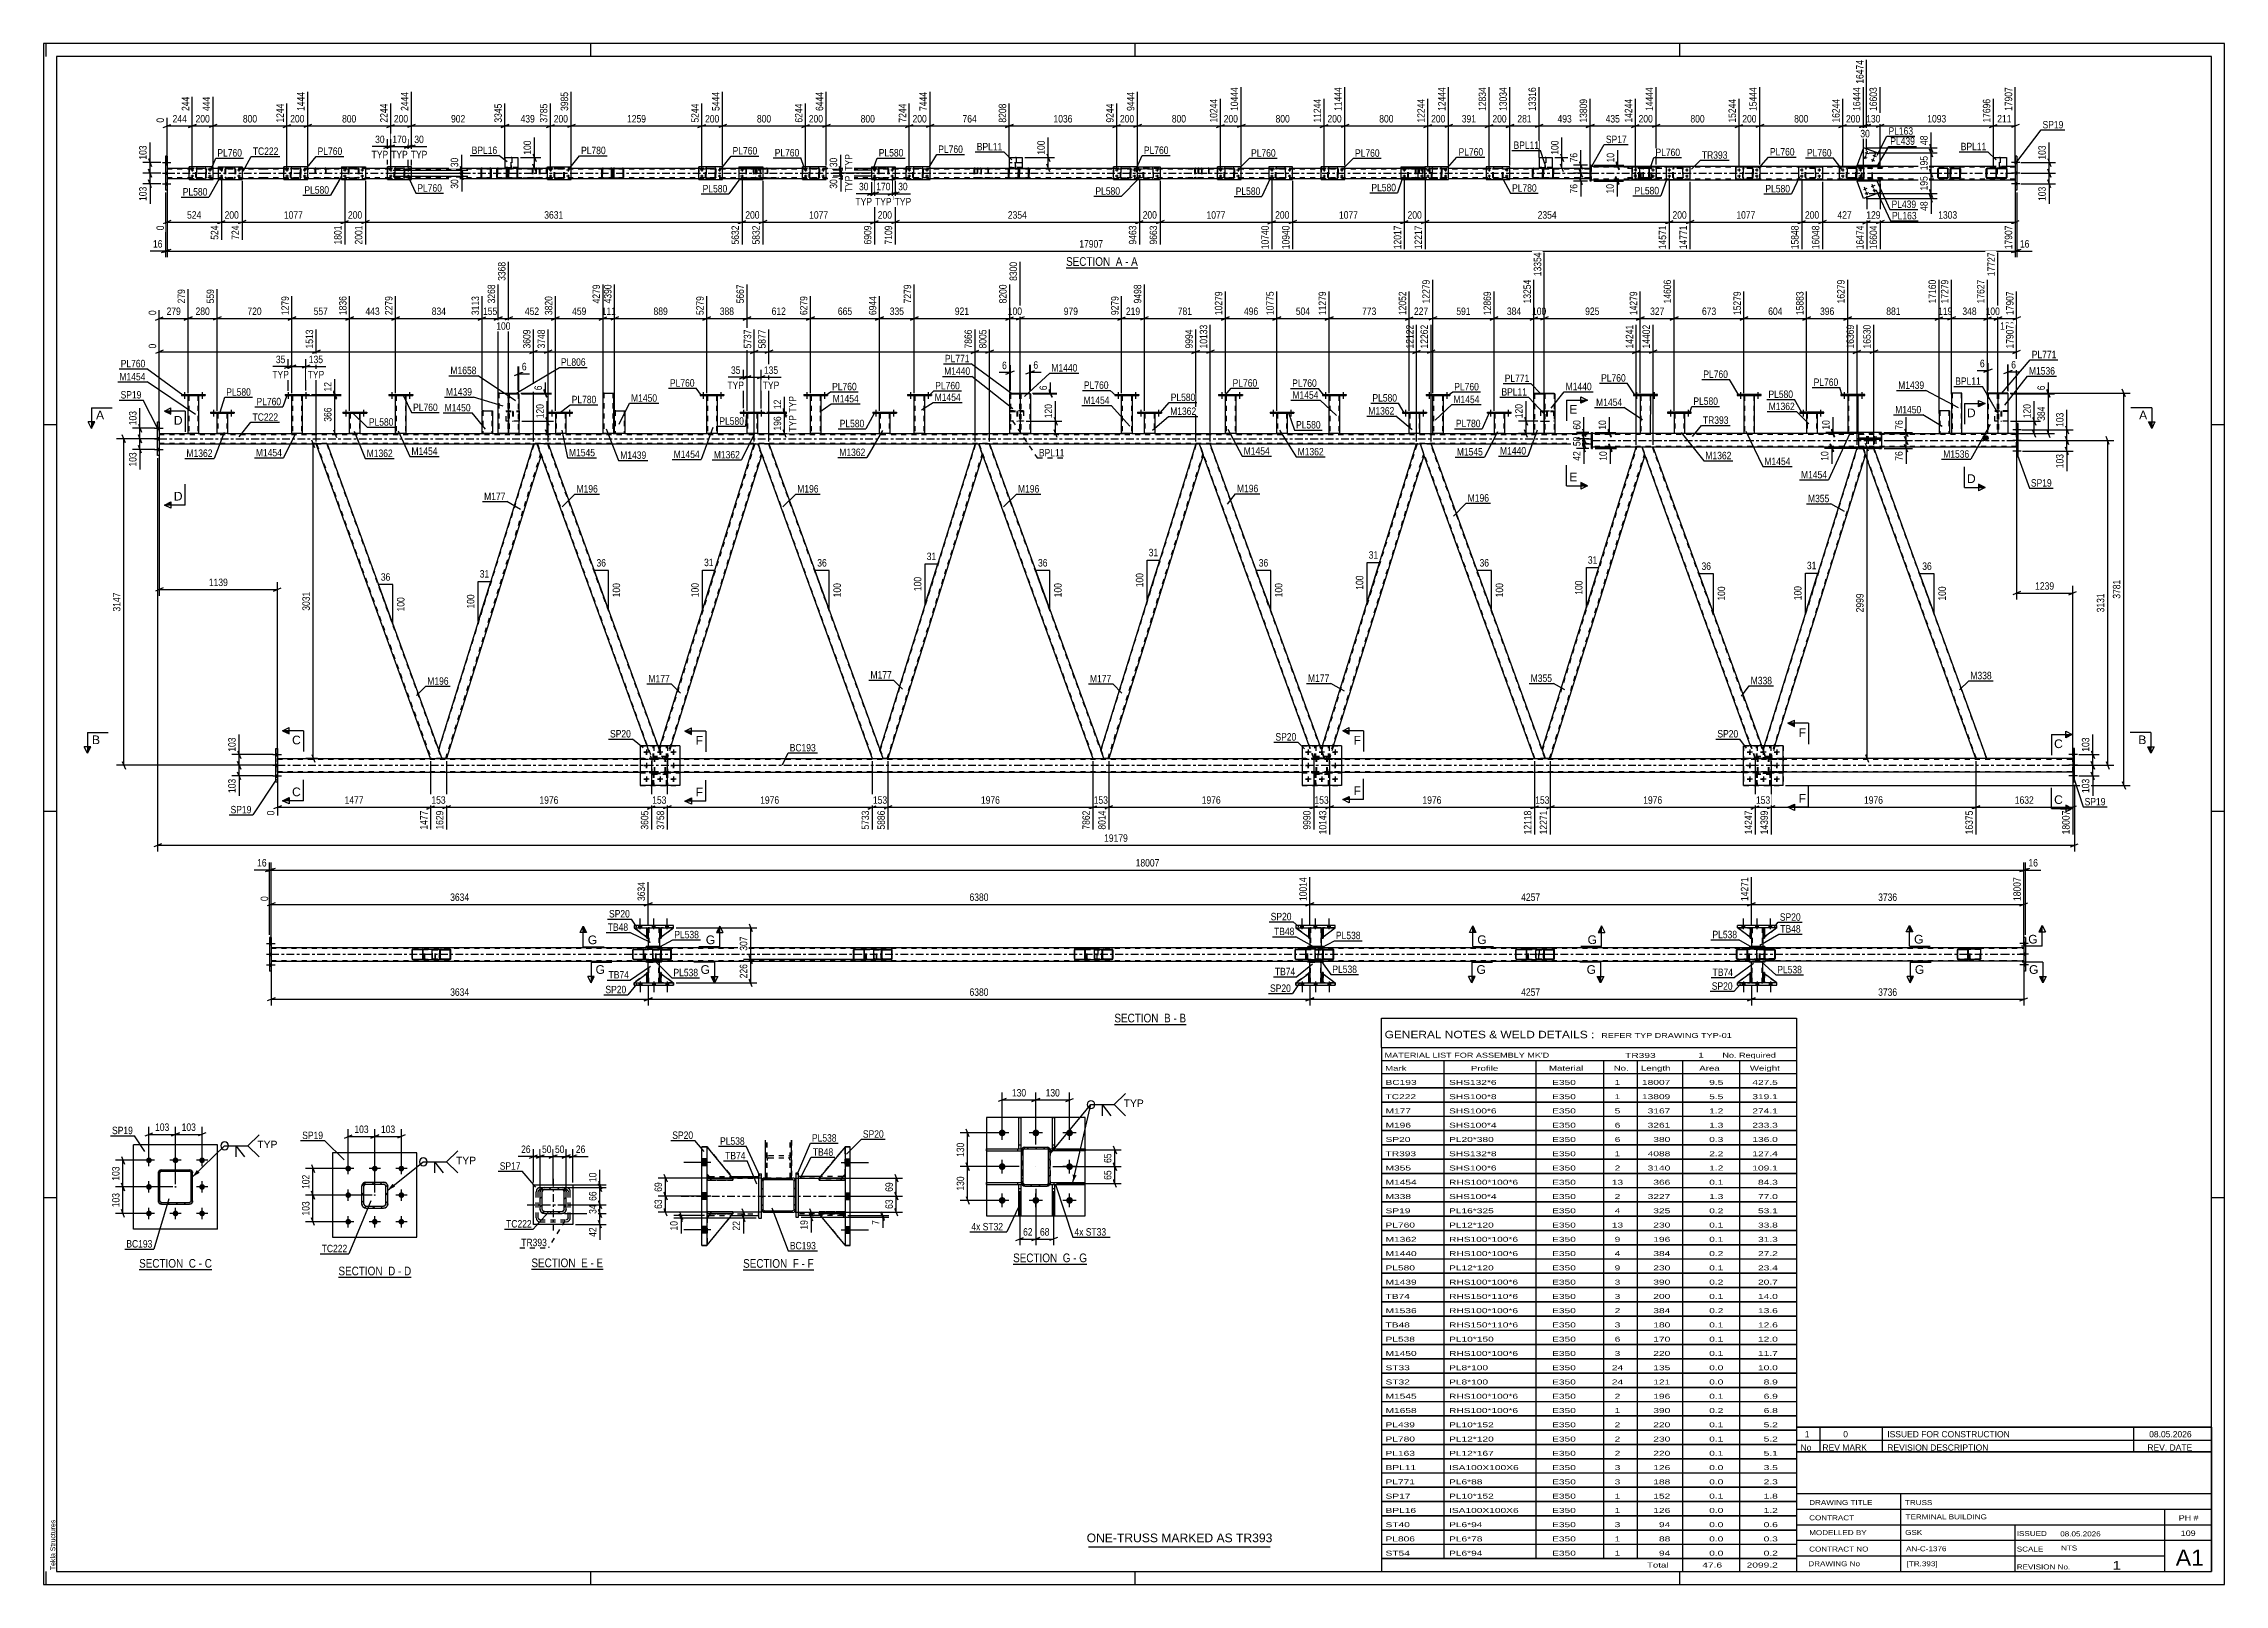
# Paper-space layout 'Layout1' of a CAD drawing. Header units: millimetres. Extents: x 0 to 841, y 0 to 594.
# The model-space entities are those that its viewports show. They can reach past a viewport. Long polylines and large blocks are cut down to what shows.
import ezdxf

# ---------------------------------------------------------------- set-up
doc = ezdxf.new("R2010")
doc.units = ezdxf.units.MM
doc.linetypes.add('DXK_LINE_DOT2', pattern=[3.9198, 1.9599, -1.9599])
doc.linetypes.add('DXK_LINE_DOT3', pattern=[5.9187, 2.979, -0.9799, 0.9799, -0.9799])
doc.layers.add('Viewport layer', color=7, linetype='Continuous', plot=False)
doc.styles.add('Arial', font='ARIAL.TTF', dxfattribs={"height": 0.2})
doc.styles.add('Arial Narrow', font='ARIALN.TTF', dxfattribs={"height": 0.2})

# ---------------------------------------------------------------- blocks, each defined once
blk = doc.blocks.new('Unknown-318889849-18 - 64094')
at = {"color": 6, "linetype": 'Continuous'}
blk.add_line((-203.68, 66.56), (-176.03, 66.56), dxfattribs=at)
at = {"color": 0, "linetype": 'Continuous'}
blk.add_wipeout([(-185.57, 67.31), (-185.57, 70.81), (-203.68, 70.81), (-203.68, 67.31)], dxfattribs=at)
blk.add_wipeout([(-181.97, 67.31), (-181.97, 70.81), (-184.52, 70.81), (-184.52, 67.31)], dxfattribs=at)
at = {"color": 7, "linetype": 'Continuous', "style": 'Arial Narrow'}
blk.add_text('SECTION ', height=3.34, dxfattribs=at).set_placement((-203.68, 67.31))
at = {"color": 0, "linetype": 'Continuous'}
blk.add_wipeout([(-179.64, 67.31), (-179.64, 70.81), (-180.92, 70.81), (-180.92, 67.31)], dxfattribs=at)
blk.add_wipeout([(-176.03, 67.31), (-176.03, 70.81), (-178.59, 70.81), (-178.59, 67.31)], dxfattribs=at)
at = {"color": 7, "linetype": 'Continuous', "style": 'Arial Narrow'}
for s, p in [('A', (-184.52, 67.31)), ('-', (-180.92, 67.31)), ('A', (-178.59, 67.31))]:
    blk.add_text(s, height=3.34, dxfattribs=at).set_placement(p)
blk = doc.blocks.new('Unknown-318889849-1133')
at = {"color": 5, "linetype": 'Continuous'}
for p, q in [((243.02, 152.99), (-597.98, 152.99)), ((-597.98, 152.99), (-597.98, -441.01)), ((-596.98, 147.99), (-596.98, 152.99)), ((-386.98, 147.99), (-386.98, 152.99)), ((-176.98, 147.99), (-176.98, 152.99)), ((33.02, 147.99), (33.02, 152.99)), ((243.02, -441.01), (243.02, 152.99)), ((238.02, 147.99), (-592.98, 147.99)), ((-592.98, 147.99), (-592.98, -436.01)), ((238.02, -436.01), (238.02, 147.99)), ((-592.98, 5.99), (-597.98, 5.99)), ((243.02, 5.99), (238.02, 5.99)), ((-592.98, -143.01), (-597.98, -143.01)), ((243.02, -143.01), (238.02, -143.01)), ((-592.98, -292.01), (-597.98, -292.01)), ((243.02, -292.01), (238.02, -292.01)), ((-596.98, -441.01), (-596.98, -436.01)), ((-592.98, -436.01), (238.02, -436.01)), ((-386.98, -441.01), (-386.98, -436.01)), ((-176.98, -441.01), (-176.98, -436.01)), ((33.02, -441.01), (33.02, -436.01)), ((-597.98, -441.01), (243.02, -441.01))]:
    blk.add_line(p, q, dxfattribs=at)
at = {"color": 174, "linetype": 'Continuous', "style": 'Arial'}
blk.add_text('Tekla Structures', height=1.9102, rotation=90, dxfattribs=at).set_placement((-593.48, -435.51))
blk = doc.blocks.new('Unknown-318889849-12 - 4537')
at = {"color": 6, "linetype": 'Continuous'}
blk.add_line((-185.05, -225.1), (-157.4, -225.1), dxfattribs=at)
at = {"color": 0, "linetype": 'Continuous'}
blk.add_wipeout([(-166.94, -224.35), (-166.94, -220.85), (-185.05, -220.85), (-185.05, -224.35)], dxfattribs=at)
blk.add_wipeout([(-163.33, -224.35), (-163.33, -220.85), (-165.89, -220.85), (-165.89, -224.35)], dxfattribs=at)
at = {"color": 7, "linetype": 'Continuous', "style": 'Arial Narrow'}
blk.add_text('SECTION ', height=3.34, dxfattribs=at).set_placement((-185.05, -224.35))
at = {"color": 0, "linetype": 'Continuous'}
blk.add_wipeout([(-161.01, -224.35), (-161.01, -220.85), (-162.28, -220.85), (-162.28, -224.35)], dxfattribs=at)
blk.add_wipeout([(-157.4, -224.35), (-157.4, -220.85), (-159.96, -220.85), (-159.96, -224.35)], dxfattribs=at)
at = {"color": 7, "linetype": 'Continuous', "style": 'Arial Narrow'}
for s, p in [('B', (-165.89, -224.35)), ('-', (-162.28, -224.35)), ('B', (-159.96, -224.35))]:
    blk.add_text(s, height=3.34, dxfattribs=at).set_placement(p)
blk = doc.blocks.new('Unknown-318889849-13 - 5074')
at = {"color": 6, "linetype": 'Continuous'}
blk.add_line((-561.16, -319.66), (-533.09, -319.66), dxfattribs=at)
at = {"color": 0, "linetype": 'Continuous'}
blk.add_wipeout([(-543.05, -318.91), (-543.05, -315.41), (-561.16, -315.41), (-561.16, -318.91)], dxfattribs=at)
blk.add_wipeout([(-539.23, -318.91), (-539.23, -315.41), (-542, -315.41), (-542, -318.91)], dxfattribs=at)
at = {"color": 7, "linetype": 'Continuous', "style": 'Arial Narrow'}
blk.add_text('SECTION ', height=3.34, dxfattribs=at).set_placement((-561.16, -318.91))
at = {"color": 0, "linetype": 'Continuous'}
blk.add_wipeout([(-536.9, -318.91), (-536.9, -315.41), (-538.18, -315.41), (-538.18, -318.91)], dxfattribs=at)
blk.add_wipeout([(-533.09, -318.91), (-533.09, -315.41), (-535.85, -315.41), (-535.85, -318.91)], dxfattribs=at)
at = {"color": 7, "linetype": 'Continuous', "style": 'Arial Narrow'}
for s, p in [('C', (-542, -318.91)), ('-', (-538.18, -318.91)), ('C', (-535.85, -318.91))]:
    blk.add_text(s, height=3.34, dxfattribs=at).set_placement(p)
blk = doc.blocks.new('Unknown-318889849-14 - 5330')
at = {"color": 6, "linetype": 'Continuous'}
blk.add_line((-484.29, -322.62), (-456.22, -322.62), dxfattribs=at)
at = {"color": 0, "linetype": 'Continuous'}
blk.add_wipeout([(-466.18, -321.87), (-466.18, -318.37), (-484.29, -318.37), (-484.29, -321.87)], dxfattribs=at)
blk.add_wipeout([(-462.37, -321.87), (-462.37, -318.37), (-465.13, -318.37), (-465.13, -321.87)], dxfattribs=at)
at = {"color": 7, "linetype": 'Continuous', "style": 'Arial Narrow'}
blk.add_text('SECTION ', height=3.34, dxfattribs=at).set_placement((-484.29, -321.87))
at = {"color": 0, "linetype": 'Continuous'}
blk.add_wipeout([(-460.04, -321.87), (-460.04, -318.37), (-461.32, -318.37), (-461.32, -321.87)], dxfattribs=at)
blk.add_wipeout([(-456.22, -321.87), (-456.22, -318.37), (-458.99, -318.37), (-458.99, -321.87)], dxfattribs=at)
at = {"color": 7, "linetype": 'Continuous', "style": 'Arial Narrow'}
for s, p in [('D', (-465.13, -321.87)), ('D', (-458.99, -321.87)), ('-', (-461.32, -321.87))]:
    blk.add_text(s, height=3.34, dxfattribs=at).set_placement(p)
blk = doc.blocks.new('Unknown-318889849-15 - 5614')
at = {"color": 6, "linetype": 'Continuous'}
blk.add_line((-409.87, -319.47), (-382.23, -319.47), dxfattribs=at)
at = {"color": 0, "linetype": 'Continuous'}
blk.add_wipeout([(-391.77, -318.72), (-391.77, -315.22), (-409.87, -315.22), (-409.87, -318.72)], dxfattribs=at)
blk.add_wipeout([(-388.16, -318.72), (-388.16, -315.22), (-390.72, -315.22), (-390.72, -318.72)], dxfattribs=at)
at = {"color": 7, "linetype": 'Continuous', "style": 'Arial Narrow'}
blk.add_text('SECTION ', height=3.34, dxfattribs=at).set_placement((-409.87, -318.72))
at = {"color": 0, "linetype": 'Continuous'}
blk.add_wipeout([(-385.83, -318.72), (-385.83, -315.22), (-387.11, -315.22), (-387.11, -318.72)], dxfattribs=at)
blk.add_wipeout([(-382.23, -318.72), (-382.23, -315.22), (-384.78, -315.22), (-384.78, -318.72)], dxfattribs=at)
at = {"color": 7, "linetype": 'Continuous', "style": 'Arial Narrow'}
for s, p in [('E', (-390.72, -318.72)), ('-', (-387.11, -318.72)), ('E', (-384.78, -318.72))]:
    blk.add_text(s, height=3.34, dxfattribs=at).set_placement(p)
blk = doc.blocks.new('Unknown-318889849-16 - 5946')
at = {"color": 6, "linetype": 'Continuous'}
blk.add_line((-328.23, -319.7), (-301.01, -319.7), dxfattribs=at)
at = {"color": 0, "linetype": 'Continuous'}
blk.add_wipeout([(-310.12, -318.95), (-310.12, -315.45), (-328.23, -315.45), (-328.23, -318.95)], dxfattribs=at)
blk.add_wipeout([(-306.73, -318.95), (-306.73, -315.45), (-309.07, -315.45), (-309.07, -318.95)], dxfattribs=at)
at = {"color": 7, "linetype": 'Continuous', "style": 'Arial Narrow'}
blk.add_text('SECTION ', height=3.34, dxfattribs=at).set_placement((-328.23, -318.95))
at = {"color": 0, "linetype": 'Continuous'}
blk.add_wipeout([(-304.41, -318.95), (-304.41, -315.45), (-305.68, -315.45), (-305.68, -318.95)], dxfattribs=at)
blk.add_wipeout([(-301.01, -318.95), (-301.01, -315.45), (-303.36, -315.45), (-303.36, -318.95)], dxfattribs=at)
at = {"color": 7, "linetype": 'Continuous', "style": 'Arial Narrow'}
for s, p in [('F', (-309.07, -318.95)), ('-', (-305.68, -318.95)), ('F', (-303.36, -318.95))]:
    blk.add_text(s, height=3.34, dxfattribs=at).set_placement(p)
blk = doc.blocks.new('Unknown-318889849-17 - 6264')
at = {"color": 6, "linetype": 'Continuous'}
blk.add_line((-224.11, -317.55), (-195.61, -317.55), dxfattribs=at)
at = {"color": 0, "linetype": 'Continuous'}
blk.add_wipeout([(-206, -316.8), (-206, -313.3), (-224.11, -313.3), (-224.11, -316.8)], dxfattribs=at)
blk.add_wipeout([(-201.97, -316.8), (-201.97, -313.3), (-204.95, -313.3), (-204.95, -316.8)], dxfattribs=at)
at = {"color": 7, "linetype": 'Continuous', "style": 'Arial Narrow'}
blk.add_text('SECTION ', height=3.34, dxfattribs=at).set_placement((-224.11, -316.8))
at = {"color": 0, "linetype": 'Continuous'}
blk.add_wipeout([(-199.64, -316.8), (-199.64, -313.3), (-200.92, -313.3), (-200.92, -316.8)], dxfattribs=at)
blk.add_wipeout([(-195.61, -316.8), (-195.61, -313.3), (-198.59, -313.3), (-198.59, -316.8)], dxfattribs=at)
at = {"color": 7, "linetype": 'Continuous', "style": 'Arial Narrow'}
for s, p in [('G', (-204.95, -316.8)), ('-', (-200.92, -316.8)), ('G', (-198.59, -316.8))]:
    blk.add_text(s, height=3.34, dxfattribs=at).set_placement(p)
blk = doc.blocks.new('Part-318889849-64240 - 64094')
at = {"color": 2, "linetype": 'Continuous'}
for p, q in [((137.25, 104.56), (137.29, 104.74)), ((137.25, 104.56), (137.26, 104.56)), ((137.25, 101.52), (137.25, 104.56)), ((137.26, 101.52), (137.25, 101.52)), ((137.29, 101.33), (137.25, 101.52)), ((137.3, 104.74), (137.26, 104.56)), ((137.26, 101.52), (137.26, 104.56)), ((137.26, 101.52), (137.3, 101.33)), ((137.5, 104.56), (137.52, 104.65)), ((137.5, 101.52), (137.5, 104.56)), ((137.52, 101.42), (137.5, 101.52)), ((137.52, 104.65), (137.57, 104.73)), ((137.57, 101.35), (137.52, 101.42)), ((137.55, 105), (137.73, 105.04)), ((137.55, 105), (137.56, 105)), ((137.55, 101.07), (137.56, 101.07)), ((137.73, 101.04), (137.55, 101.07)), ((137.74, 105.04), (137.56, 105)), ((137.56, 101.07), (137.74, 101.04)), ((137.57, 104.73), (137.65, 104.78)), ((137.65, 101.29), (137.57, 101.35)), ((137.65, 104.78), (137.74, 104.8)), ((137.74, 101.28), (137.65, 101.29)), ((140.78, 105.04), (137.73, 105.04)), ((140.78, 101.04), (137.73, 101.04)), ((137.74, 104.8), (140.78, 104.8)), ((140.78, 101.28), (137.74, 101.28)), ((140.87, 104.78), (140.77, 104.8)), ((140.77, 101.28), (140.87, 101.29)), ((140.96, 105), (140.78, 105.04)), ((140.78, 104.8), (140.87, 104.78)), ((140.87, 101.29), (140.78, 101.28)), ((140.78, 101.04), (140.96, 101.07)), ((140.87, 104.78), (140.87, 104.78)), ((140.87, 104.78), (140.95, 104.73)), ((140.94, 104.73), (140.87, 104.78)), ((140.95, 101.35), (140.87, 101.29)), ((140.87, 101.29), (140.94, 101.35)), ((140.87, 101.29), (140.87, 101.29)), ((141, 104.65), (140.94, 104.73)), ((140.94, 101.35), (141, 101.42)), ((140.95, 104.73), (141, 104.65)), ((141, 101.42), (140.95, 101.35)), ((141, 104.65), (141.02, 104.56)), ((141.01, 104.56), (141, 104.65)), ((141.02, 101.52), (141, 101.42)), ((141, 101.42), (141.01, 101.52)), ((141.02, 104.56), (141.01, 104.56)), ((141.01, 104.56), (141.01, 101.52)), ((141.01, 101.52), (141.02, 101.52)), ((141.02, 101.52), (141.02, 104.56)), ((141.26, 104.56), (141.22, 104.74)), ((141.22, 101.33), (141.26, 101.52)), ((141.26, 101.52), (141.26, 104.56))]:
    blk.add_line(p, q, dxfattribs=at)
at = {"color": 7, "linetype": 'DXK_LINE_DOT2'}
for p, q in [((137.51, 104.65), (137.49, 104.56)), ((137.5, 104.56), (137.49, 104.56)), ((137.49, 104.56), (137.49, 101.52)), ((137.49, 101.52), (137.5, 101.52)), ((137.49, 101.52), (137.51, 101.42)), ((137.56, 104.73), (137.51, 104.65)), ((137.51, 101.42), (137.56, 101.35)), ((137.64, 104.78), (137.56, 104.73)), ((137.56, 101.35), (137.64, 101.29)), ((137.73, 104.8), (137.64, 104.78)), ((137.64, 101.29), (137.73, 101.28)), ((137.73, 104.8), (137.74, 104.8)), ((137.74, 104.8), (137.73, 104.8)), ((137.73, 101.28), (137.74, 101.28)), ((137.74, 101.28), (137.73, 101.28)), ((140.77, 105.04), (140.96, 105)), ((140.96, 101.07), (140.77, 101.04)), ((141.22, 104.74), (141.25, 104.56)), ((141.25, 101.52), (141.22, 101.33)), ((141.26, 104.56), (141.25, 104.56)), ((141.25, 104.56), (141.25, 101.52)), ((141.25, 101.52), (141.26, 101.52))]:
    blk.add_line(p, q, dxfattribs=at)
at = {"color": 2, "linetype": 'Continuous'}
for centre, start, end in [((137.73, 104.56), 112.5, 157.5), ((137.73, 101.52), 202.5, 247.5), ((137.74, 104.56), 112.5, 157.5), ((137.74, 101.52), 202.5, 247.5), ((140.78, 104.56), 22.5, 67.5), ((140.78, 101.52), 292.5, 337.5)]:
    blk.add_arc(centre, 0.48, start, end, dxfattribs=at)
at = {"color": 7, "linetype": 'DXK_LINE_DOT2'}
for centre, start, end in [((140.77, 104.56), 22.5, 67.5), ((140.77, 101.52), 292.5, 337.5)]:
    blk.add_arc(centre, 0.48, start, end, dxfattribs=at)
blk = doc.blocks.new('Part-318889849-64112 - 64094')
at = {"color": 2, "linetype": 'Continuous'}
for p, q in [((-550.38, 109.54), (-551.02, 109.54)), ((-551.02, 109.54), (-551.02, 96.54)), ((-550.38, 109.54), (-550.38, 96.54)), ((-550.38, 96.54), (-551.02, 96.54))]:
    blk.add_line(p, q, dxfattribs=at)
blk = doc.blocks.new('Part-318889849-64224 - 64094')
at = {"color": 7, "linetype": 'DXK_LINE_DOT2'}
for p, q in [((-221.91, 104.58), (-221.88, 104.74)), ((-221.87, 104.74), (-221.91, 104.56)), ((-221.91, 104.56), (-221.91, 104.58)), ((-221.91, 101.52), (-221.91, 104.56)), ((-221.91, 104.56), (-221.91, 104.56)), ((-221.91, 101.52), (-221.91, 104.56)), ((-221.91, 101.52), (-221.91, 101.52)), ((-221.88, 101.33), (-221.91, 101.52)), ((-221.91, 101.52), (-221.87, 101.33)), ((-221.67, 104.56), (-221.65, 104.65)), ((-221.66, 104.65), (-221.67, 104.56)), ((-221.67, 101.52), (-221.67, 104.56)), ((-221.67, 104.56), (-221.67, 104.56)), ((-221.67, 104.56), (-221.67, 101.52)), ((-221.67, 101.52), (-221.67, 101.52)), ((-221.65, 101.42), (-221.67, 101.52)), ((-221.67, 101.52), (-221.66, 101.42)), ((-221.6, 104.73), (-221.66, 104.65)), ((-221.66, 101.42), (-221.6, 101.35)), ((-221.65, 104.65), (-221.6, 104.73)), ((-221.6, 101.35), (-221.65, 101.42)), ((-221.6, 104.73), (-221.52, 104.78)), ((-221.53, 104.78), (-221.6, 104.73)), ((-221.52, 101.29), (-221.6, 101.35)), ((-221.6, 101.35), (-221.53, 101.29)), ((-221.43, 104.8), (-221.53, 104.78)), ((-221.53, 101.29), (-221.43, 101.28)), ((-221.52, 104.78), (-221.43, 104.8)), ((-221.43, 101.28), (-221.52, 101.29)), ((-221.43, 105.04), (-221.43, 105.04)), ((-221.43, 105.04), (-221.43, 105.04)), ((-221.43, 104.8), (-218.39, 104.8)), ((-221.43, 101.28), (-218.39, 101.28)), ((-218.39, 105.04), (-218.21, 105)), ((-218.39, 104.8), (-218.3, 104.78)), ((-218.3, 104.78), (-218.39, 104.8)), ((-218.3, 101.29), (-218.39, 101.28)), ((-218.39, 101.28), (-218.3, 101.29)), ((-218.21, 101.07), (-218.39, 101.04)), ((-218.3, 104.78), (-218.3, 104.78)), ((-218.3, 104.78), (-218.22, 104.73)), ((-218.22, 104.73), (-218.3, 104.78)), ((-218.22, 101.35), (-218.3, 101.29)), ((-218.3, 101.29), (-218.22, 101.35)), ((-218.3, 101.29), (-218.3, 101.29)), ((-218.22, 104.73), (-218.17, 104.65)), ((-218.17, 104.65), (-218.22, 104.73)), ((-218.17, 101.42), (-218.22, 101.35)), ((-218.22, 101.35), (-218.17, 101.42)), ((-218.17, 104.65), (-218.15, 104.56)), ((-218.15, 104.56), (-218.17, 104.65)), ((-218.15, 101.52), (-218.17, 101.42)), ((-218.17, 101.42), (-218.15, 101.52)), ((-218.15, 101.52), (-218.15, 104.56)), ((-218.15, 104.56), (-218.15, 104.56)), ((-218.15, 104.56), (-218.15, 101.52)), ((-218.15, 101.52), (-218.15, 101.52)), ((-217.95, 104.74), (-217.91, 104.56)), ((-217.91, 101.52), (-217.95, 101.33)), ((-217.91, 104.56), (-217.91, 104.56)), ((-217.91, 104.56), (-217.91, 101.52)), ((-217.91, 101.52), (-217.91, 101.52))]:
    blk.add_line(p, q, dxfattribs=at)
at = {"color": 2, "linetype": 'Continuous'}
for p, q in [((-221.62, 105), (-221.43, 105.04)), ((-221.62, 105), (-221.61, 105)), ((-221.62, 101.07), (-221.61, 101.07)), ((-221.43, 101.04), (-221.62, 101.07)), ((-221.43, 105.04), (-221.61, 105)), ((-221.61, 101.07), (-221.43, 101.04)), ((-221.43, 105.04), (-218.39, 105.04)), ((-221.43, 101.04), (-218.39, 101.04)), ((-218.21, 105), (-218.39, 105.04)), ((-218.39, 101.04), (-218.21, 101.07)), ((-217.91, 104.56), (-217.95, 104.74)), ((-217.95, 101.33), (-217.91, 101.52)), ((-217.91, 101.52), (-217.91, 104.56))]:
    blk.add_line(p, q, dxfattribs=at)
at = {"color": 7, "linetype": 'DXK_LINE_DOT2'}
for centre, start, end in [((-221.43, 104.56), 149.40122, 157.50002), ((-221.43, 101.52), 202.49998, 210.59897), ((-221.43, 104.56), 149.4012, 157.50002), ((-221.43, 101.52), 202.49998, 210.59895), ((-218.39, 104.56), 22.5, 67.5), ((-218.39, 101.52), 292.5, 337.5)]:
    blk.add_arc(centre, 0.48, start, end, dxfattribs=at)
at = {"color": 2, "linetype": 'Continuous'}
for centre, start, end in [((-221.43, 104.56), 112.5, 149.4012), ((-221.43, 101.52), 210.59899, 247.5), ((-221.43, 104.56), 112.5, 149.40118), ((-221.43, 101.52), 210.59897, 247.5), ((-218.39, 104.56), 22.5, 67.5), ((-218.39, 101.52), 292.5, 337.5)]:
    blk.add_arc(centre, 0.48, start, end, dxfattribs=at)
blk = doc.blocks.new('Part-318889849-64096 - 64094')
at = {"color": 7, "linetype": 'DXK_LINE_DOT2'}
for p, q in [((103.08, 104.84), (103.05, 104.72)), ((103.05, 101.36), (103.05, 104.72)), ((103.05, 101.36), (103.08, 101.23)), ((103.22, 104.72), (103.24, 104.78)), ((103.22, 101.36), (103.22, 104.72)), ((103.24, 101.3), (103.22, 101.36)), ((103.24, 104.78), (103.27, 104.83)), ((103.27, 101.24), (103.24, 101.3)), ((103.39, 105.04), (103.26, 105.01)), ((103.26, 101.06), (103.39, 101.04)), ((103.27, 104.83), (103.33, 104.86)), ((103.33, 101.21), (103.27, 101.24)), ((103.33, 104.86), (103.39, 104.88)), ((103.39, 101.2), (103.33, 101.21)), ((111.23, 105.04), (103.39, 105.04)), ((111.23, 104.88), (103.39, 104.88)), ((111.23, 101.2), (103.39, 101.2)), ((111.23, 101.04), (103.39, 101.04)), ((107.1, 105.01), (106.97, 105.04)), ((106.97, 104.88), (107.03, 104.86)), ((107.03, 101.21), (106.97, 101.2)), ((106.97, 101.04), (107.1, 101.06)), ((107.03, 104.86), (107.09, 104.83)), ((107.09, 101.24), (107.03, 101.21)), ((107.09, 104.83), (107.13, 104.78)), ((107.13, 101.3), (107.09, 101.24)), ((107.13, 104.78), (107.14, 104.72)), ((107.14, 101.36), (107.13, 101.3)), ((107.14, 101.36), (107.14, 104.72)), ((107.31, 104.72), (107.28, 104.84)), ((107.28, 101.23), (107.31, 101.36)), ((107.31, 101.36), (107.31, 104.72))]:
    blk.add_line(p, q, dxfattribs=at)
for centre, start, end in [((103.38, 104.7), 110.75831, 155.68004), ((103.38, 101.37), 204.31996, 249.24168), ((106.98, 104.7), 24.31996, 69.24168), ((106.98, 101.37), 290.75831, 335.68004)]:
    blk.add_arc(centre, 0.331, start, end, dxfattribs=at)
blk = doc.blocks.new('Part-318889849-64208 - 64094')
at = {"color": 7, "linetype": 'DXK_LINE_DOT2'}
for p, q in [((-528.04, 104.56), (-528, 104.74)), ((-528, 104.74), (-528.04, 104.56)), ((-528.04, 104.56), (-528.04, 101.52)), ((-528, 101.33), (-528.04, 101.52)), ((-528.04, 101.52), (-528, 101.33)), ((-527.8, 104.56), (-527.78, 104.65)), ((-527.8, 104.56), (-527.8, 101.52)), ((-527.78, 101.42), (-527.8, 101.52)), ((-527.78, 104.65), (-527.73, 104.73)), ((-527.73, 101.35), (-527.78, 101.42)), ((-527.74, 105), (-527.56, 105.04)), ((-527.56, 105.04), (-527.74, 105)), ((-527.56, 101.04), (-527.74, 101.07)), ((-527.74, 101.07), (-527.56, 101.04)), ((-527.73, 104.73), (-527.65, 104.78)), ((-527.65, 101.3), (-527.73, 101.35)), ((-527.65, 104.78), (-527.56, 104.8)), ((-527.56, 101.28), (-527.65, 101.3)), ((-527.56, 105.04), (-524.52, 105.04)), ((-527.56, 104.8), (-524.52, 104.8)), ((-527.56, 101.28), (-524.52, 101.28)), ((-527.56, 101.04), (-524.52, 101.04)), ((-524.52, 105.04), (-524.33, 105)), ((-524.33, 105), (-524.52, 105.04)), ((-524.52, 104.8), (-524.43, 104.78)), ((-524.43, 101.3), (-524.52, 101.28)), ((-524.33, 101.07), (-524.52, 101.04)), ((-524.52, 101.04), (-524.33, 101.07)), ((-524.43, 104.78), (-524.35, 104.73)), ((-524.35, 101.35), (-524.43, 101.3)), ((-524.35, 104.73), (-524.3, 104.65)), ((-524.3, 101.42), (-524.35, 101.35)), ((-524.3, 104.65), (-524.28, 104.56)), ((-524.28, 101.52), (-524.3, 101.42)), ((-524.28, 104.56), (-524.28, 101.52)), ((-524.07, 104.74), (-524.04, 104.56)), ((-524.04, 104.56), (-524.07, 104.74)), ((-524.04, 101.52), (-524.07, 101.33)), ((-524.07, 101.33), (-524.04, 101.52)), ((-524.04, 104.56), (-524.04, 101.52))]:
    blk.add_line(p, q, dxfattribs=at)
at = {"color": 7, "linetype": 'DXK_LINE_DOT3'}
blk.add_line((-526.04, 103.04), (-526.04, 103.04), dxfattribs=at)
at = {"color": 7, "linetype": 'DXK_LINE_DOT2'}
for centre, start, end in [((-527.56, 104.56), 112.5, 157.5), ((-527.56, 104.56), 112.5, 157.5), ((-527.56, 101.52), 202.5, 247.5), ((-527.56, 101.52), 202.5, 247.5), ((-524.52, 104.56), 22.5, 67.5), ((-524.52, 104.56), 22.5, 67.5), ((-524.52, 101.52), 292.5, 337.5), ((-524.52, 101.52), 292.5, 337.5)]:
    blk.add_arc(centre, 0.48, start, end, dxfattribs=at)
blk = doc.blocks.new('Part-318889849-64223 - 64094')
at = {"color": 2, "linetype": 'Continuous'}
for p, q in [((-265.34, 100.64), (-265.34, 105.44)), ((-265.34, 105.44), (-265.34, 105.44)), ((-256.14, 105.44), (-265.34, 105.44)), ((-256.14, 100.64), (-256.14, 105.44)), ((-265.34, 100.64), (-265.34, 100.64)), ((-265.34, 100.64), (-256.14, 100.64))]:
    blk.add_line(p, q, dxfattribs=at)
at = {"color": 7, "linetype": 'DXK_LINE_DOT2'}
for p, q in [((-265.34, 105.44), (-265.34, 100.64)), ((-265.34, 105.44), (-265.34, 105.44)), ((-256.14, 100.64), (-256.14, 105.44)), ((-265.34, 100.64), (-265.34, 100.64))]:
    blk.add_line(p, q, dxfattribs=at)
blk = doc.blocks.new('Part-318889849-64095 - 64094')
at = {"color": 7, "linetype": 'DXK_LINE_DOT2'}
for p, q in [((-493.33, 104.84), (-493.35, 104.72)), ((-493.35, 104.72), (-493.35, 101.36)), ((-493.35, 101.36), (-493.33, 101.23)), ((-493.18, 104.72), (-493.17, 104.78)), ((-493.18, 104.72), (-493.18, 101.36)), ((-493.17, 101.3), (-493.18, 101.36)), ((-493.17, 104.78), (-493.13, 104.83)), ((-493.13, 101.24), (-493.17, 101.3)), ((-493.01, 105.04), (-493.14, 105.01)), ((-493.14, 101.06), (-493.01, 101.04)), ((-493.13, 104.83), (-493.08, 104.86)), ((-493.08, 101.21), (-493.13, 101.24)), ((-493.08, 104.86), (-493.01, 104.88)), ((-493.01, 101.2), (-493.08, 101.21)), ((-493.01, 105.04), (-484.71, 105.04)), ((-493.01, 104.88), (-484.71, 104.88)), ((-493.01, 101.2), (-484.71, 101.2)), ((-493.01, 101.04), (-484.71, 101.04)), ((-489.31, 105.01), (-489.44, 105.04)), ((-489.44, 104.88), (-489.37, 104.86)), ((-489.44, 101.2), (-489.37, 101.21)), ((-489.44, 101.04), (-489.31, 101.06)), ((-489.37, 104.86), (-489.35, 104.85)), ((-489.37, 101.21), (-489.35, 101.22)), ((-489.35, 104.85), (-489.32, 104.83)), ((-489.35, 101.22), (-489.32, 101.24)), ((-489.32, 104.83), (-489.28, 104.78)), ((-489.28, 101.3), (-489.32, 101.24)), ((-489.28, 104.78), (-489.27, 104.72)), ((-489.27, 101.36), (-489.28, 101.3)), ((-489.27, 104.72), (-489.27, 101.36)), ((-489.1, 104.72), (-489.12, 104.84)), ((-489.12, 101.23), (-489.1, 101.36)), ((-489.1, 104.72), (-489.1, 101.36))]:
    blk.add_line(p, q, dxfattribs=at)
for centre, start, end in [((-493.03, 104.7), 110.75831, 155.68004), ((-493.03, 101.37), 204.31996, 249.24168), ((-489.42, 104.7), 24.31996, 69.24168)]:
    blk.add_arc(centre, 0.331, start, end, dxfattribs=at)
blk = doc.blocks.new('Part-318889849-64225 - 64094')
at = {"color": 7, "linetype": 'DXK_LINE_DOT2'}
for p, q in [((-182.75, 104.56), (-182.71, 104.74)), ((-182.71, 104.74), (-182.75, 104.56)), ((-182.75, 101.52), (-182.75, 104.56)), ((-182.75, 104.56), (-182.75, 104.56)), ((-182.75, 101.52), (-182.75, 104.56)), ((-182.75, 101.52), (-182.75, 101.52)), ((-182.71, 101.33), (-182.75, 101.52)), ((-182.75, 101.52), (-182.71, 101.33)), ((-182.51, 104.56), (-182.49, 104.65)), ((-182.49, 104.65), (-182.51, 104.56)), ((-182.51, 101.52), (-182.51, 104.56)), ((-182.51, 104.56), (-182.51, 104.56)), ((-182.51, 104.56), (-182.51, 101.52)), ((-182.51, 101.52), (-182.51, 101.52)), ((-182.49, 101.42), (-182.51, 101.52)), ((-182.51, 101.52), (-182.49, 101.42)), ((-182.49, 104.65), (-182.44, 104.73)), ((-182.44, 104.73), (-182.49, 104.65)), ((-182.44, 101.35), (-182.49, 101.42)), ((-182.49, 101.42), (-182.44, 101.35)), ((-182.45, 105), (-182.27, 105.04)), ((-182.27, 105.04), (-182.45, 105)), ((-182.45, 105), (-182.45, 105)), ((-182.45, 101.07), (-182.45, 101.07)), ((-182.27, 101.04), (-182.45, 101.07)), ((-182.45, 101.07), (-182.27, 101.04)), ((-182.44, 104.73), (-182.36, 104.78)), ((-182.36, 104.78), (-182.44, 104.73)), ((-182.36, 101.29), (-182.44, 101.35)), ((-182.44, 101.35), (-182.36, 101.29)), ((-182.36, 104.78), (-182.27, 104.8)), ((-182.27, 104.8), (-182.36, 104.78)), ((-182.27, 101.28), (-182.36, 101.29)), ((-182.36, 101.29), (-182.27, 101.28)), ((-182.27, 105.04), (-179.23, 105.04)), ((-182.27, 104.8), (-179.23, 104.8)), ((-182.27, 101.28), (-179.23, 101.28)), ((-182.27, 101.04), (-179.23, 101.04)), ((-179.23, 105.04), (-179.05, 105)), ((-179.04, 105), (-179.23, 105.04)), ((-179.23, 104.8), (-179.13, 104.78)), ((-179.14, 104.78), (-179.23, 104.8)), ((-179.13, 101.29), (-179.23, 101.28)), ((-179.23, 101.28), (-179.14, 101.29)), ((-179.05, 101.07), (-179.23, 101.04)), ((-179.23, 101.04), (-179.04, 101.07)), ((-179.14, 104.78), (-179.13, 104.78)), ((-179.06, 104.73), (-179.14, 104.78)), ((-179.14, 101.29), (-179.06, 101.35)), ((-179.14, 101.29), (-179.13, 101.29)), ((-179.13, 104.78), (-179.06, 104.73)), ((-179.06, 101.35), (-179.13, 101.29)), ((-179.06, 104.73), (-179, 104.65)), ((-179.01, 104.65), (-179.06, 104.73)), ((-179, 101.42), (-179.06, 101.35)), ((-179.06, 101.35), (-179.01, 101.42)), ((-178.99, 104.56), (-179.01, 104.65)), ((-179.01, 101.42), (-178.99, 101.52)), ((-179, 104.65), (-178.99, 104.56)), ((-178.99, 101.52), (-179, 101.42)), ((-178.99, 101.52), (-178.99, 104.56)), ((-178.99, 104.56), (-178.99, 104.56)), ((-178.99, 104.56), (-178.99, 101.52)), ((-178.99, 101.52), (-178.99, 101.52)), ((-178.79, 104.74), (-178.75, 104.56)), ((-178.75, 101.52), (-178.79, 101.33)), ((-178.75, 104.56), (-178.78, 104.74)), ((-178.78, 101.33), (-178.75, 101.52)), ((-178.75, 101.52), (-178.75, 104.56)), ((-178.75, 104.56), (-178.75, 104.56)), ((-178.75, 104.56), (-178.75, 101.52)), ((-178.75, 101.52), (-178.75, 101.52))]:
    blk.add_line(p, q, dxfattribs=at)
at = {"color": 7, "linetype": 'DXK_LINE_DOT3'}
blk.add_line((-180.74, 103.04), (-180.75, 103.04), dxfattribs=at)
at = {"color": 7, "linetype": 'DXK_LINE_DOT2'}
for centre, start, end in [((-182.27, 104.56), 112.5, 157.5), ((-182.27, 104.56), 112.5, 157.5), ((-182.27, 101.52), 202.5, 247.5), ((-182.27, 101.52), 202.5, 247.5), ((-179.23, 104.56), 22.5, 67.5), ((-179.23, 101.52), 292.5, 337.5), ((-179.23, 104.56), 22.5, 67.5), ((-179.23, 101.52), 292.5, 337.5)]:
    blk.add_arc(centre, 0.48, start, end, dxfattribs=at)
blk = doc.blocks.new('Part-318889849-64097 - 64094')
at = {"color": 7, "linetype": 'DXK_LINE_DOT2'}
for p, q in [((-413.08, 105.04), (-406.94, 105.04)), ((-413.08, 104.8), (-406.94, 104.8)), ((-413.08, 101.28), (-406.94, 101.28)), ((-413.08, 101.04), (-406.94, 101.04)), ((-409.51, 104.69), (-409.54, 104.56)), ((-409.54, 104.56), (-409.54, 101.52)), ((-409.54, 101.52), (-409.53, 101.48)), ((-409.53, 101.48), (-409.51, 101.38)), ((-409.5, 104.74), (-409.51, 104.69)), ((-409.51, 101.38), (-409.5, 101.33)), ((-409.29, 104.56), (-409.27, 104.65)), ((-409.29, 104.56), (-409.29, 101.52)), ((-409.27, 101.42), (-409.29, 101.52)), ((-409.27, 104.65), (-409.21, 104.73)), ((-409.21, 101.35), (-409.27, 101.42)), ((-409.03, 105.04), (-409.23, 105)), ((-409.23, 101.07), (-409.03, 101.04)), ((-409.21, 104.73), (-409.13, 104.78)), ((-409.13, 101.29), (-409.21, 101.35)), ((-409.13, 104.78), (-409.03, 104.8)), ((-409.03, 101.28), (-409.13, 101.29)), ((-408.22, 104.8), (-408.22, 105.04)), ((-408.22, 101.04), (-408.22, 101.28)), ((-406.84, 105), (-406.94, 105.04)), ((-406.94, 104.8), (-406.89, 104.78)), ((-406.89, 101.29), (-406.94, 101.28)), ((-406.94, 101.04), (-406.84, 101.07)), ((-406.89, 104.78), (-406.85, 104.73)), ((-406.85, 101.35), (-406.89, 101.29)), ((-406.85, 104.73), (-406.82, 104.65)), ((-406.85, 101.35), (-406.83, 101.38)), ((-406.75, 104.9), (-406.84, 105)), ((-406.84, 101.07), (-406.75, 101.18)), ((-406.83, 101.38), (-406.82, 101.42)), ((-406.82, 104.65), (-406.81, 104.56)), ((-406.82, 101.42), (-406.81, 101.52)), ((-406.81, 104.56), (-406.81, 101.52)), ((-406.69, 104.74), (-406.75, 104.9)), ((-406.75, 101.18), (-406.74, 101.21)), ((-406.74, 101.21), (-406.69, 101.33)), ((-406.67, 104.56), (-406.69, 104.74)), ((-406.69, 101.33), (-406.67, 101.52)), ((-406.67, 104.56), (-406.67, 101.52))]:
    blk.add_line(p, q, dxfattribs=at)
for centre, start, end in [((-409.05, 104.54), 111.1941, 156.15059), ((-409.05, 101.53), 203.84941, 248.8059)]:
    blk.add_arc(centre, 0.492, start, end, dxfattribs=at)
blk = doc.blocks.new('Part-318889849-64226 - 64094')
at = {"color": 2, "linetype": 'Continuous'}
for p, q in [((-185.35, 100.64), (-185.35, 105.44)), ((-185.35, 105.44), (-185.35, 105.44)), ((-176.15, 105.44), (-185.35, 105.44)), ((-176.15, 100.64), (-176.15, 105.44)), ((-185.35, 100.64), (-185.35, 100.64)), ((-185.35, 100.64), (-176.15, 100.64))]:
    blk.add_line(p, q, dxfattribs=at)
at = {"color": 7, "linetype": 'DXK_LINE_DOT2'}
for p, q in [((-185.35, 105.44), (-185.35, 100.64)), ((-185.35, 105.44), (-185.35, 105.44)), ((-176.15, 100.64), (-176.15, 105.44)), ((-185.35, 100.64), (-185.35, 100.64))]:
    blk.add_line(p, q, dxfattribs=at)
blk = doc.blocks.new('Part-318889849-64098 - 64094')
at = {"color": 2, "linetype": 'Continuous'}
for p, q in [((101.45, 105.68), (-1.15, 105.68)), ((153.95, 105.68), (110.24, 105.68)), ((162.39, 105.68), (158.99, 105.68)), ((101.46, 100.4), (-1.15, 100.4)), ((162.39, 100.4), (110.26, 100.4))]:
    blk.add_line(p, q, dxfattribs=at)
at = {"color": 7, "linetype": 'DXK_LINE_DOT2'}
for p, q in [((-1.15, 105.68), (-1.15, 100.4)), ((162.39, 105.36), (-1.15, 105.36)), ((110.24, 105.68), (101.45, 105.68)), ((158.99, 105.68), (153.95, 105.68)), ((162.39, 105.68), (162.39, 100.4)), ((162.39, 100.72), (-1.15, 100.72)), ((110.26, 100.4), (101.46, 100.4))]:
    blk.add_line(p, q, dxfattribs=at)
at = {"color": 7, "linetype": 'DXK_LINE_DOT3'}
blk.add_line((-1.15, 103.04), (162.39, 103.04), dxfattribs=at)
blk = doc.blocks.new('Part-318889849-64230 - 64094')
at = {"color": 2, "linetype": 'Continuous'}
for p, q in [((-105.34, 100.64), (-105.34, 105.44)), ((-105.34, 105.44), (-105.34, 105.44)), ((-96.14, 105.44), (-105.34, 105.44)), ((-96.14, 100.64), (-96.14, 105.44)), ((-105.34, 100.64), (-105.34, 100.64)), ((-105.34, 100.64), (-96.14, 100.64))]:
    blk.add_line(p, q, dxfattribs=at)
at = {"color": 7, "linetype": 'DXK_LINE_DOT2'}
for p, q in [((-105.34, 105.44), (-105.34, 100.64)), ((-105.34, 105.44), (-105.34, 105.44)), ((-96.14, 100.64), (-96.14, 105.44)), ((-105.34, 100.64), (-105.34, 100.64))]:
    blk.add_line(p, q, dxfattribs=at)
blk = doc.blocks.new('Part-318889849-64102 - 64094')
at = {"color": 2, "linetype": 'Continuous'}
for p, q in [((-550.38, 105.04), (-541.83, 105.04)), ((-550.38, 101.04), (-541.83, 101.04)), ((-532.63, 105.04), (-530.64, 105.04)), ((-532.63, 101.04), (-530.64, 101.04)), ((-521.44, 105.04), (-513.44, 105.04)), ((-521.44, 101.04), (-513.44, 101.04)), ((-513.34, 105.04), (-505.34, 105.04)), ((-513.34, 101.04), (-505.34, 101.04)), ((-496.14, 105.04), (-483.07, 105.04)), ((-496.14, 101.04), (-483.07, 101.04)), ((-473.87, 105.04), (-465.34, 105.04)), ((-473.87, 101.04), (-465.34, 101.04)), ((-456.14, 105.04), (-428.91, 105.04)), ((-456.14, 101.04), (-428.91, 101.04)), ((-425.87, 105.04), (-422.7, 105.04)), ((-425.87, 101.04), (-422.7, 101.04)), ((-419.66, 105.04), (-418.7, 105.04)), ((-419.66, 101.04), (-418.7, 101.04)), ((-415.66, 105.04), (-403.71, 105.04)), ((-415.66, 101.04), (-403.71, 101.04)), ((-394.51, 105.04), (-382.25, 105.04)), ((-394.51, 101.04), (-382.25, 101.04)), ((-379.21, 105.04), (-377.83, 105.04)), ((-379.21, 101.04), (-377.83, 101.04)), ((-374.79, 105.04), (-345.34, 105.04)), ((-374.79, 101.04), (-345.34, 101.04)), ((-336.14, 105.04), (-329.83, 105.04)), ((-336.14, 101.04), (-329.83, 101.04)), ((-320.63, 105.04), (-305.34, 105.04)), ((-320.63, 101.04), (-305.34, 101.04)), ((-296.14, 105.04), (-278.75, 105.04)), ((-296.14, 101.04), (-278.75, 101.04)), ((-269.55, 105.04), (-265.34, 105.04)), ((-269.55, 101.04), (-265.34, 101.04)), ((-256.14, 105.04), (-225.59, 105.04)), ((-256.14, 101.04), (-225.43, 101.04)), ((-222.39, 101.04), (-221.43, 101.04)), ((-218.39, 105.04), (-185.35, 105.04)), ((-218.39, 101.04), (-185.35, 101.04)), ((-167.39, 105.04), (-145.34, 105.04)), ((-167.39, 101.04), (-145.34, 101.04)), ((-136.14, 105.04), (-125.51, 105.04)), ((-136.14, 101.04), (-125.51, 101.04)), ((-116.31, 105.04), (-105.34, 105.04)), ((-116.31, 101.04), (-105.34, 101.04)), ((-96.14, 105.04), (-74.43, 105.04)), ((-96.14, 101.04), (-74.43, 101.04)), ((-56.15, 105.04), (-41.72, 105.04)), ((-56.15, 101.04), (-41.72, 101.04)), ((-32.52, 105.04), (-23.27, 105.04)), ((-32.52, 101.04), (-23.27, 101.04)), ((-20.23, 101.04), (-19.27, 101.04)), ((-16.23, 105.04), (-1.55, 105.04)), ((-16.23, 101.04), (-1.55, 101.04))]:
    blk.add_line(p, q, dxfattribs=at)
at = {"color": 7, "linetype": 'DXK_LINE_DOT2'}
for p, q in [((-550.38, 105.04), (-550.38, 101.04)), ((-550.38, 104.72), (-513.44, 104.72)), ((-550.38, 101.36), (-513.44, 101.36)), ((-541.83, 105.04), (-532.63, 105.04)), ((-541.83, 101.04), (-532.63, 101.04)), ((-530.64, 105.04), (-521.44, 105.04)), ((-530.64, 101.04), (-521.44, 101.04)), ((-513.34, 104.72), (-1.55, 104.72)), ((-513.34, 101.36), (-1.55, 101.36)), ((-505.34, 105.04), (-496.14, 105.04)), ((-505.34, 101.04), (-496.14, 101.04)), ((-483.07, 105.04), (-473.87, 105.04)), ((-483.07, 101.04), (-473.87, 101.04)), ((-465.34, 105.04), (-456.14, 105.04)), ((-465.34, 101.04), (-456.14, 101.04)), ((-428.91, 105.04), (-425.87, 105.04)), ((-428.91, 101.04), (-425.87, 101.04)), ((-422.7, 105.04), (-419.66, 105.04)), ((-422.7, 101.04), (-419.66, 101.04)), ((-418.7, 105.04), (-415.66, 105.04)), ((-418.7, 101.04), (-415.66, 101.04)), ((-403.71, 105.04), (-394.51, 105.04)), ((-403.71, 101.04), (-394.51, 101.04)), ((-382.25, 105.04), (-379.21, 105.04)), ((-382.25, 101.04), (-379.21, 101.04)), ((-377.83, 105.04), (-374.79, 105.04)), ((-377.83, 101.04), (-374.79, 101.04)), ((-345.34, 105.04), (-336.14, 105.04)), ((-345.34, 101.04), (-336.14, 101.04)), ((-329.83, 105.04), (-320.63, 105.04)), ((-329.83, 101.04), (-320.63, 101.04)), ((-305.34, 105.04), (-296.14, 105.04)), ((-305.34, 101.04), (-296.14, 101.04)), ((-278.75, 105.04), (-269.55, 105.04)), ((-278.75, 101.04), (-269.55, 101.04)), ((-265.34, 105.04), (-256.14, 105.04)), ((-265.34, 101.04), (-256.14, 101.04)), ((-225.59, 105.04), (-218.39, 105.04)), ((-225.43, 101.04), (-222.39, 101.04)), ((-221.43, 101.04), (-218.39, 101.04)), ((-185.35, 105.04), (-167.39, 105.04)), ((-185.35, 101.04), (-167.39, 101.04)), ((-145.34, 105.04), (-136.14, 105.04)), ((-145.34, 101.04), (-136.14, 101.04)), ((-125.51, 105.04), (-116.31, 105.04)), ((-125.51, 101.04), (-116.31, 101.04)), ((-105.34, 105.04), (-96.14, 105.04)), ((-105.34, 101.04), (-96.14, 101.04)), ((-74.43, 105.04), (-56.15, 105.04)), ((-74.43, 101.04), (-56.15, 101.04)), ((-41.72, 105.04), (-32.52, 105.04)), ((-41.72, 101.04), (-32.52, 101.04)), ((-23.27, 105.04), (-16.23, 105.04)), ((-23.27, 101.04), (-20.23, 101.04)), ((-19.27, 101.04), (-16.23, 101.04)), ((-1.55, 105.04), (-1.55, 101.04))]:
    blk.add_line(p, q, dxfattribs=at)
at = {"color": 7, "linetype": 'DXK_LINE_DOT3'}
for p, q in [((-550.38, 103.04), (-513.44, 103.04)), ((-513.34, 103.04), (-1.55, 103.04))]:
    blk.add_line(p, q, dxfattribs=at)
blk = doc.blocks.new('Part-318889849-64115 - 64094')
at = {"color": 2, "linetype": 'Continuous'}
for p, q in [((163.03, 109.54), (162.39, 109.54)), ((162.39, 109.54), (162.39, 96.54)), ((163.03, 109.54), (163.03, 96.54)), ((163.03, 96.54), (162.39, 96.54))]:
    blk.add_line(p, q, dxfattribs=at)
blk = doc.blocks.new('Part-318889849-64116 - 64094')
at = {"color": 2, "linetype": 'Continuous'}
for p, q in [((-1.55, 100), (-1.55, 106.08)), ((-1.15, 106.08), (-1.55, 106.08)), ((-1.15, 100), (-1.15, 106.08)), ((-1.15, 100), (-1.55, 100))]:
    blk.add_line(p, q, dxfattribs=at)
blk = doc.blocks.new('Part-318889849-64117 - 64094')
at = {"color": 2, "linetype": 'Continuous'}
for p, q in [((101.45, 105.68), (101.45, 106.08)), ((101.45, 106.08), (110.24, 106.08)), ((101.45, 105.68), (110.24, 105.68)), ((110.24, 105.68), (110.24, 106.08))]:
    blk.add_line(p, q, dxfattribs=at)
blk = doc.blocks.new('Part-318889849-64119 - 64094')
at = {"color": 2, "linetype": 'Continuous'}
for p, q in [((110.26, 100.4), (101.46, 100.4)), ((101.46, 100.4), (101.46, 100)), ((110.26, 100), (101.46, 100)), ((110.26, 100.4), (110.26, 100))]:
    blk.add_line(p, q, dxfattribs=at)
blk = doc.blocks.new('Part-318889849-64187 - 64094')
at = {"color": 7, "linetype": 'DXK_LINE_DOT2'}
for p, q in [((-276.15, 104.56), (-276.11, 104.74)), ((-276.11, 104.74), (-276.15, 104.56)), ((-276.15, 104.56), (-276.15, 101.52)), ((-276.11, 101.33), (-276.15, 101.52)), ((-276.15, 101.52), (-276.11, 101.33)), ((-275.91, 104.56), (-275.89, 104.65)), ((-275.91, 104.56), (-275.91, 101.52)), ((-275.89, 101.42), (-275.91, 101.52)), ((-275.89, 104.65), (-275.84, 104.73)), ((-275.84, 101.35), (-275.89, 101.42)), ((-275.85, 105), (-275.67, 105.04)), ((-275.67, 105.04), (-275.85, 105)), ((-275.67, 101.04), (-275.85, 101.07)), ((-275.85, 101.07), (-275.67, 101.04)), ((-275.84, 104.73), (-275.76, 104.78)), ((-275.76, 101.29), (-275.84, 101.35)), ((-275.76, 104.78), (-275.67, 104.8)), ((-275.67, 101.28), (-275.76, 101.29)), ((-275.67, 105.04), (-272.63, 105.04)), ((-275.67, 104.8), (-272.63, 104.8)), ((-275.67, 101.28), (-272.63, 101.28)), ((-275.67, 101.04), (-272.63, 101.04)), ((-272.63, 105.04), (-272.45, 105)), ((-272.45, 105), (-272.63, 105.04)), ((-272.63, 104.8), (-272.54, 104.78)), ((-272.54, 101.29), (-272.63, 101.28)), ((-272.45, 101.07), (-272.63, 101.04)), ((-272.63, 101.04), (-272.45, 101.07)), ((-272.54, 104.78), (-272.46, 104.73)), ((-272.46, 101.35), (-272.54, 101.29)), ((-272.46, 104.73), (-272.41, 104.65)), ((-272.41, 101.42), (-272.46, 101.35)), ((-272.41, 104.65), (-272.39, 104.56)), ((-272.39, 101.52), (-272.41, 101.42)), ((-272.39, 104.56), (-272.39, 101.52)), ((-272.19, 104.74), (-272.15, 104.56)), ((-272.15, 104.56), (-272.19, 104.74)), ((-272.15, 101.52), (-272.19, 101.33)), ((-272.19, 101.33), (-272.15, 101.52)), ((-272.15, 104.56), (-272.15, 101.52))]:
    blk.add_line(p, q, dxfattribs=at)
at = {"color": 7, "linetype": 'DXK_LINE_DOT3'}
blk.add_line((-274.15, 103.04), (-274.15, 103.04), dxfattribs=at)
at = {"color": 7, "linetype": 'DXK_LINE_DOT2'}
for centre, start, end in [((-275.67, 104.56), 112.5, 157.5), ((-275.67, 104.56), 112.5, 157.5), ((-275.67, 101.52), 202.5, 247.5), ((-275.67, 101.52), 202.5, 247.5), ((-272.63, 104.56), 22.5, 67.5), ((-272.63, 104.56), 22.5, 67.5), ((-272.63, 101.52), 292.5, 337.5), ((-272.63, 101.52), 292.5, 337.5)]:
    blk.add_arc(centre, 0.48, start, end, dxfattribs=at)
blk = doc.blocks.new('Part-318889849-64188 - 64094')
at = {"color": 2, "linetype": 'Continuous'}
for p, q in [((-278.75, 105.44), (-278.75, 100.64)), ((-278.75, 105.44), (-269.55, 105.44)), ((-269.55, 105.44), (-269.55, 100.64)), ((-278.75, 100.64), (-269.55, 100.64))]:
    blk.add_line(p, q, dxfattribs=at)
blk = doc.blocks.new('Bolt-318889849-64310 - 64094')
at = {"linetype": 'Continuous'}
for points in [[(104.14, 96.79, -1), (104.82, 97.04, -1)], [(104.75, 95.1, -1), (105.42, 95.34, -1)], [(107.15, 97.87, -1), (107.83, 98.12, -1)], [(107.76, 96.18, -1), (108.44, 96.42, -1)]]:
    blk.add_hatch(color=1, dxfattribs=at).paths.add_polyline_path(points)
at = {"color": 1, "linetype": 'Continuous'}
for p, q in [((105.16, 97.16), (103.8, 96.67)), ((104.72, 96.24), (104.24, 97.59)), ((105.76, 95.46), (104.41, 94.98)), ((105.33, 94.54), (104.84, 95.9)), ((108.17, 98.24), (106.81, 97.75)), ((107.73, 97.32), (107.25, 98.67)), ((108.78, 96.54), (107.42, 96.06)), ((108.34, 95.62), (107.85, 96.98))]:
    blk.add_line(p, q, dxfattribs=at)
blk = doc.blocks.new('Part-318889849-64189 - 64094')
at = {"color": 2, "linetype": 'Continuous'}
for p, q in [((-225.91, 104.56), (-225.88, 104.74)), ((-225.87, 104.74), (-225.91, 104.56)), ((-225.91, 101.52), (-225.91, 104.56)), ((-225.91, 104.56), (-225.91, 104.56)), ((-225.91, 101.52), (-225.91, 104.56)), ((-225.91, 101.52), (-225.91, 101.52)), ((-225.88, 101.33), (-225.91, 101.52)), ((-225.91, 101.52), (-225.87, 101.33)), ((-225.77, 104.9), (-225.77, 104.9)), ((-225.77, 101.18), (-225.77, 101.18)), ((-225.62, 105), (-225.43, 105.04)), ((-225.43, 101.04), (-225.62, 101.07)), ((-225.43, 105.04), (-225.61, 105)), ((-225.61, 101.07), (-225.43, 101.04)), ((-225.43, 105.04), (-222.39, 105.04)), ((-225.43, 101.04), (-222.39, 101.04)), ((-222.21, 105), (-222.39, 105.04)), ((-222.39, 101.04), (-222.21, 101.07))]:
    blk.add_line(p, q, dxfattribs=at)
at = {"color": 7, "linetype": 'DXK_LINE_DOT2'}
for p, q in [((-225.67, 104.56), (-225.65, 104.65)), ((-225.65, 104.65), (-225.67, 104.56)), ((-225.67, 101.52), (-225.67, 104.56)), ((-225.67, 104.56), (-225.67, 104.56)), ((-225.67, 104.56), (-225.67, 101.52)), ((-225.67, 101.52), (-225.67, 101.52)), ((-225.65, 101.42), (-225.67, 101.52)), ((-225.67, 101.52), (-225.65, 101.42)), ((-225.65, 104.65), (-225.6, 104.73)), ((-225.6, 104.73), (-225.65, 104.65)), ((-225.6, 101.35), (-225.65, 101.42)), ((-225.65, 101.42), (-225.6, 101.35)), ((-225.6, 104.73), (-225.52, 104.78)), ((-225.52, 104.78), (-225.6, 104.73)), ((-225.52, 101.29), (-225.6, 101.35)), ((-225.6, 101.35), (-225.52, 101.29)), ((-225.52, 104.78), (-225.43, 104.8)), ((-225.43, 104.8), (-225.52, 104.78)), ((-225.43, 101.28), (-225.52, 101.29)), ((-225.52, 101.29), (-225.43, 101.28)), ((-225.43, 105.04), (-225.43, 105.04)), ((-225.43, 105.04), (-225.43, 105.04)), ((-225.43, 104.8), (-222.39, 104.8)), ((-225.43, 101.28), (-222.39, 101.28)), ((-225.43, 101.04), (-225.43, 101.04)), ((-225.43, 101.04), (-225.43, 101.04)), ((-222.39, 105.04), (-222.21, 105)), ((-222.39, 104.8), (-222.3, 104.78)), ((-222.3, 104.78), (-222.39, 104.8)), ((-222.3, 101.29), (-222.39, 101.28)), ((-222.39, 101.28), (-222.3, 101.29)), ((-222.21, 101.07), (-222.39, 101.04)), ((-222.3, 104.78), (-222.22, 104.73)), ((-222.22, 104.73), (-222.3, 104.78)), ((-222.22, 101.35), (-222.3, 101.29)), ((-222.3, 101.29), (-222.22, 101.35)), ((-222.22, 104.73), (-222.22, 104.73)), ((-222.22, 104.73), (-222.17, 104.65)), ((-222.17, 104.65), (-222.22, 104.73)), ((-222.17, 101.42), (-222.22, 101.35)), ((-222.22, 101.35), (-222.17, 101.42)), ((-222.22, 101.35), (-222.22, 101.35)), ((-222.17, 104.65), (-222.15, 104.56)), ((-222.15, 104.56), (-222.17, 104.65)), ((-222.15, 101.52), (-222.17, 101.42)), ((-222.17, 101.42), (-222.15, 101.52)), ((-222.15, 101.52), (-222.15, 104.56)), ((-222.15, 104.56), (-222.15, 104.56)), ((-222.15, 104.56), (-222.15, 101.52)), ((-222.15, 101.52), (-222.15, 101.52)), ((-221.95, 104.74), (-221.91, 104.56)), ((-221.91, 104.56), (-221.95, 104.74)), ((-221.91, 101.52), (-221.95, 101.33)), ((-221.95, 101.33), (-221.91, 101.52)), ((-221.91, 101.52), (-221.91, 104.56)), ((-221.91, 104.56), (-221.91, 104.56)), ((-221.91, 104.56), (-221.91, 101.52)), ((-221.91, 101.52), (-221.91, 101.52))]:
    blk.add_line(p, q, dxfattribs=at)
at = {"color": 7, "linetype": 'DXK_LINE_DOT3'}
blk.add_line((-223.91, 103.04), (-223.91, 103.04), dxfattribs=at)
at = {"color": 2, "linetype": 'Continuous'}
for centre, start, end in [((-225.43, 104.56), 112.5, 157.5), ((-225.43, 101.52), 202.5, 247.5), ((-225.43, 104.56), 112.5, 157.5), ((-225.43, 101.52), 202.5, 247.5), ((-222.39, 104.56), 30.60497, 67.5), ((-222.39, 101.52), 292.5, 329.40719)]:
    blk.add_arc(centre, 0.48, start, end, dxfattribs=at)
at = {"color": 7, "linetype": 'DXK_LINE_DOT2'}
for centre, start, end in [((-222.39, 104.56), 22.5, 67.5), ((-222.39, 101.52), 292.5, 337.5), ((-222.39, 104.56), 22.5, 30.60497), ((-222.39, 101.52), 329.40719, 337.5)]:
    blk.add_arc(centre, 0.48, start, end, dxfattribs=at)
blk = doc.blocks.new('Part-318889849-64190 - 64094')
at = {"color": 7, "linetype": 'DXK_LINE_DOT2'}
for p, q in [((-173.99, 104.56), (-173.95, 104.74)), ((-173.95, 104.74), (-173.99, 104.56)), ((-173.99, 101.52), (-173.99, 104.56)), ((-173.95, 101.33), (-173.99, 101.52)), ((-173.99, 101.52), (-173.95, 101.33)), ((-173.75, 104.56), (-173.73, 104.65)), ((-173.75, 101.52), (-173.75, 104.56)), ((-173.73, 101.42), (-173.75, 101.52)), ((-173.73, 104.65), (-173.68, 104.73)), ((-173.68, 101.35), (-173.73, 101.42)), ((-173.69, 105), (-173.51, 105.04)), ((-173.51, 105.04), (-173.69, 105)), ((-173.51, 101.04), (-173.69, 101.07)), ((-173.69, 101.07), (-173.51, 101.04)), ((-173.68, 104.73), (-173.6, 104.78)), ((-173.6, 101.29), (-173.68, 101.35)), ((-173.6, 104.78), (-173.51, 104.8)), ((-173.51, 101.28), (-173.6, 101.29)), ((-173.51, 105.04), (-170.47, 105.04)), ((-173.51, 104.8), (-170.47, 104.8)), ((-173.51, 101.28), (-170.47, 101.28)), ((-173.51, 101.04), (-170.47, 101.04)), ((-170.47, 105.04), (-170.29, 105)), ((-170.29, 105), (-170.47, 105.04)), ((-170.47, 104.8), (-170.38, 104.78)), ((-170.38, 101.29), (-170.47, 101.28)), ((-170.29, 101.07), (-170.47, 101.04)), ((-170.47, 101.04), (-170.29, 101.07)), ((-170.38, 104.78), (-170.3, 104.73)), ((-170.3, 101.35), (-170.38, 101.29)), ((-170.3, 104.73), (-170.25, 104.65)), ((-170.25, 101.42), (-170.3, 101.35)), ((-170.25, 104.65), (-170.23, 104.56)), ((-170.23, 101.52), (-170.25, 101.42)), ((-170.23, 104.56), (-170.23, 101.52)), ((-170.03, 104.74), (-169.99, 104.56)), ((-169.99, 104.56), (-170.03, 104.74)), ((-169.99, 101.52), (-170.03, 101.33)), ((-170.03, 101.33), (-169.99, 101.52)), ((-169.99, 101.52), (-169.99, 104.56))]:
    blk.add_line(p, q, dxfattribs=at)
at = {"color": 7, "linetype": 'DXK_LINE_DOT3'}
blk.add_line((-171.99, 103.04), (-171.99, 103.04), dxfattribs=at)
at = {"color": 7, "linetype": 'DXK_LINE_DOT2'}
for centre, start, end in [((-173.51, 104.56), 112.5, 157.5), ((-173.51, 104.56), 112.5, 157.5), ((-173.51, 101.52), 202.5, 247.5), ((-173.51, 101.52), 202.5, 247.5), ((-170.47, 104.56), 22.5, 67.5), ((-170.47, 104.56), 22.5, 67.5), ((-170.47, 101.52), 292.5, 337.5), ((-170.47, 101.52), 292.5, 337.5)]:
    blk.add_arc(centre, 0.48, start, end, dxfattribs=at)
blk = doc.blocks.new('Bolt-318889849-64304 - 64094')
at = {"linetype": 'Continuous'}
for points in [[(15.58, 104.24), (15.59, 104.29), (15.6, 104.35), (15.63, 104.4), (15.67, 104.44), (15.72, 104.48), (15.77, 104.5), (15.83, 104.52), (15.89, 104.52), (15.95, 104.5), (16, 104.48), (16.05, 104.44), (16.09, 104.4), (16.12, 104.35), (16.13, 104.29), (16.14, 104.24), (16.13, 104.18), (16.12, 104.12), (16.09, 104.07), (16.05, 104.03), (16, 103.99), (15.95, 103.97), (15.89, 103.96), (15.83, 103.96), (15.77, 103.97), (15.72, 103.99), (15.67, 104.03), (15.63, 104.07), (15.6, 104.12), (15.59, 104.18)], [(15.58, 101.84), (15.59, 101.89), (15.6, 101.95), (15.63, 102), (15.67, 102.04), (15.72, 102.08), (15.77, 102.1), (15.83, 102.12), (15.89, 102.12), (15.95, 102.1), (16, 102.08), (16.05, 102.04), (16.09, 102), (16.12, 101.95), (16.13, 101.89), (16.14, 101.84), (16.13, 101.78), (16.12, 101.72), (16.09, 101.67), (16.05, 101.63), (16, 101.59), (15.95, 101.57), (15.89, 101.56), (15.83, 101.56), (15.77, 101.57), (15.72, 101.59), (15.67, 101.63), (15.63, 101.67), (15.6, 101.72), (15.59, 101.78)], [(22.38, 104.24), (22.39, 104.29), (22.4, 104.35), (22.43, 104.4), (22.47, 104.44), (22.52, 104.48), (22.57, 104.5), (22.63, 104.52), (22.69, 104.52), (22.75, 104.5), (22.8, 104.48), (22.85, 104.44), (22.89, 104.4), (22.92, 104.35), (22.93, 104.29), (22.94, 104.24), (22.93, 104.18), (22.92, 104.12), (22.89, 104.07), (22.85, 104.03), (22.8, 103.99), (22.75, 103.97), (22.69, 103.96), (22.63, 103.96), (22.57, 103.97), (22.52, 103.99), (22.47, 104.03), (22.43, 104.07), (22.4, 104.12), (22.39, 104.18)], [(22.38, 101.84), (22.39, 101.89), (22.4, 101.95), (22.43, 102), (22.47, 102.04), (22.52, 102.08), (22.57, 102.1), (22.63, 102.12), (22.69, 102.12), (22.75, 102.1), (22.8, 102.08), (22.85, 102.04), (22.89, 102), (22.92, 101.95), (22.93, 101.89), (22.94, 101.84), (22.93, 101.78), (22.92, 101.72), (22.89, 101.67), (22.85, 101.63), (22.8, 101.59), (22.75, 101.57), (22.69, 101.56), (22.63, 101.56), (22.57, 101.57), (22.52, 101.59), (22.47, 101.63), (22.43, 101.67), (22.4, 101.72), (22.39, 101.78)]]:
    blk.add_hatch(color=1, dxfattribs=at).paths.add_polyline_path(points)
at = {"color": 1, "linetype": 'Continuous'}
for p, q in [((16.42, 104.24), (15.3, 104.24)), ((16.42, 101.84), (15.3, 101.84)), ((15.86, 104.8), (15.86, 103.68)), ((15.86, 102.4), (15.86, 101.28)), ((23.22, 104.24), (22.1, 104.24)), ((23.22, 101.84), (22.1, 101.84)), ((22.66, 104.8), (22.66, 103.68)), ((22.66, 102.4), (22.66, 101.28))]:
    blk.add_line(p, q, dxfattribs=at)
blk = doc.blocks.new('Part-318889849-64191 - 64094')
at = {"color": 7, "linetype": 'DXK_LINE_DOT2'}
for p, q in [((-176.59, 105.44), (-176.59, 100.64)), ((-176.59, 105.44), (-176.15, 105.44)), ((-176.59, 100.64), (-176.15, 100.64))]:
    blk.add_line(p, q, dxfattribs=at)
at = {"color": 2, "linetype": 'Continuous'}
for p, q in [((-176.15, 105.44), (-167.39, 105.44)), ((-167.39, 105.44), (-167.39, 100.64)), ((-176.15, 100.64), (-167.39, 100.64))]:
    blk.add_line(p, q, dxfattribs=at)
blk = doc.blocks.new('Part-318889849-64192 - 64094')
at = {"color": 7, "linetype": 'DXK_LINE_DOT2'}
for p, q in [((-122.91, 104.56), (-122.87, 104.74)), ((-122.87, 104.74), (-122.91, 104.56)), ((-122.91, 101.52), (-122.91, 104.56)), ((-122.87, 101.33), (-122.91, 101.52)), ((-122.91, 101.52), (-122.87, 101.33)), ((-122.67, 104.56), (-122.65, 104.65)), ((-122.67, 101.52), (-122.67, 104.56)), ((-122.65, 101.42), (-122.67, 101.52)), ((-122.65, 104.65), (-122.6, 104.73)), ((-122.6, 101.35), (-122.65, 101.42)), ((-122.61, 105), (-122.43, 105.04)), ((-122.43, 105.04), (-122.61, 105)), ((-122.43, 101.04), (-122.61, 101.07)), ((-122.61, 101.07), (-122.43, 101.04)), ((-122.6, 104.73), (-122.52, 104.78)), ((-122.52, 101.29), (-122.6, 101.35)), ((-122.52, 104.78), (-122.43, 104.8)), ((-122.43, 101.28), (-122.52, 101.29)), ((-122.43, 105.04), (-119.39, 105.04)), ((-122.43, 104.8), (-119.39, 104.8)), ((-122.43, 101.28), (-119.39, 101.28)), ((-122.43, 101.04), (-119.39, 101.04)), ((-119.39, 105.04), (-119.21, 105)), ((-119.21, 105), (-119.39, 105.04)), ((-119.39, 104.8), (-119.3, 104.78)), ((-119.3, 101.29), (-119.39, 101.28)), ((-119.21, 101.07), (-119.39, 101.04)), ((-119.39, 101.04), (-119.21, 101.07)), ((-119.3, 104.78), (-119.22, 104.73)), ((-119.22, 101.35), (-119.3, 101.29)), ((-119.22, 104.73), (-119.17, 104.65)), ((-119.17, 101.42), (-119.22, 101.35)), ((-119.17, 104.65), (-119.15, 104.56)), ((-119.15, 101.52), (-119.17, 101.42)), ((-119.15, 104.56), (-119.15, 101.52)), ((-118.95, 104.74), (-118.91, 104.56)), ((-118.91, 104.56), (-118.95, 104.74)), ((-118.91, 101.52), (-118.95, 101.33)), ((-118.95, 101.33), (-118.91, 101.52)), ((-118.91, 101.52), (-118.91, 104.56))]:
    blk.add_line(p, q, dxfattribs=at)
at = {"color": 7, "linetype": 'DXK_LINE_DOT3'}
blk.add_line((-120.91, 103.04), (-120.91, 103.04), dxfattribs=at)
at = {"color": 7, "linetype": 'DXK_LINE_DOT2'}
for centre, start, end in [((-122.43, 104.56), 112.5, 157.5), ((-122.43, 104.56), 112.5, 157.5), ((-122.43, 101.52), 202.5, 247.5), ((-122.43, 101.52), 202.5, 247.5), ((-119.39, 104.56), 22.5, 67.5), ((-119.39, 104.56), 22.5, 67.5), ((-119.39, 101.52), 292.5, 337.5), ((-119.39, 101.52), 292.5, 337.5)]:
    blk.add_arc(centre, 0.48, start, end, dxfattribs=at)
blk = doc.blocks.new('Part-318889849-64193 - 64094')
at = {"color": 2, "linetype": 'Continuous'}
for p, q in [((-116.31, 105.44), (-125.51, 105.44)), ((-125.51, 105.44), (-125.51, 100.64)), ((-116.31, 100.64), (-116.31, 105.44)), ((-125.51, 100.64), (-116.31, 100.64))]:
    blk.add_line(p, q, dxfattribs=at)
blk = doc.blocks.new('Part-318889849-64194 - 64094')
at = {"color": 7, "linetype": 'DXK_LINE_DOT2'}
for p, q in [((-71.83, 104.56), (-71.79, 104.74)), ((-71.79, 104.74), (-71.83, 104.56)), ((-71.83, 101.52), (-71.83, 104.56)), ((-71.79, 101.33), (-71.83, 101.52)), ((-71.83, 101.52), (-71.79, 101.33)), ((-71.59, 104.56), (-71.57, 104.65)), ((-71.59, 101.52), (-71.59, 104.56)), ((-71.57, 101.42), (-71.59, 101.52)), ((-71.57, 104.65), (-71.52, 104.73)), ((-71.52, 101.35), (-71.57, 101.42)), ((-71.53, 105), (-71.35, 105.04)), ((-71.35, 105.04), (-71.53, 105)), ((-71.35, 101.04), (-71.53, 101.07)), ((-71.53, 101.07), (-71.35, 101.04)), ((-71.52, 104.73), (-71.44, 104.78)), ((-71.44, 101.29), (-71.52, 101.35)), ((-71.44, 104.78), (-71.35, 104.8)), ((-71.35, 101.28), (-71.44, 101.29)), ((-71.35, 105.04), (-68.31, 105.04)), ((-71.35, 104.8), (-68.31, 104.8)), ((-71.35, 101.28), (-68.31, 101.28)), ((-71.35, 101.04), (-68.31, 101.04)), ((-68.31, 105.04), (-68.12, 105)), ((-68.12, 105), (-68.31, 105.04)), ((-68.31, 104.8), (-68.22, 104.78)), ((-68.22, 101.29), (-68.31, 101.28)), ((-68.12, 101.07), (-68.31, 101.04)), ((-68.31, 101.04), (-68.12, 101.07)), ((-68.22, 104.78), (-68.14, 104.73)), ((-68.14, 101.35), (-68.22, 101.29)), ((-68.14, 104.73), (-68.09, 104.65)), ((-68.09, 101.42), (-68.14, 101.35)), ((-68.09, 104.65), (-68.07, 104.56)), ((-68.07, 101.52), (-68.09, 101.42)), ((-68.07, 104.56), (-68.07, 101.52)), ((-67.86, 104.74), (-67.83, 104.56)), ((-67.83, 104.56), (-67.86, 104.74)), ((-67.83, 101.52), (-67.86, 101.33)), ((-67.86, 101.33), (-67.83, 101.52)), ((-67.83, 101.52), (-67.83, 104.56))]:
    blk.add_line(p, q, dxfattribs=at)
at = {"color": 7, "linetype": 'DXK_LINE_DOT3'}
blk.add_line((-69.83, 103.04), (-69.83, 103.04), dxfattribs=at)
at = {"color": 7, "linetype": 'DXK_LINE_DOT2'}
for centre, start, end in [((-71.35, 104.56), 112.5, 157.5), ((-71.35, 104.56), 112.5, 157.5), ((-71.35, 101.52), 202.5, 247.5), ((-71.35, 101.52), 202.5, 247.5), ((-68.31, 104.56), 22.5, 67.5), ((-68.31, 104.56), 22.5, 67.5), ((-68.31, 101.52), 292.5, 337.5), ((-68.31, 101.52), 292.5, 337.5)]:
    blk.add_arc(centre, 0.48, start, end, dxfattribs=at)
blk = doc.blocks.new('Part-318889849-64195 - 64094')
at = {"color": 2, "linetype": 'Continuous'}
for p, q in [((-74.43, 105.44), (-65.35, 105.44)), ((-74.43, 100.64), (-74.43, 105.44)), ((-74.43, 100.64), (-65.35, 100.64))]:
    blk.add_line(p, q, dxfattribs=at)
at = {"color": 7, "linetype": 'DXK_LINE_DOT2'}
for p, q in [((-65.35, 105.44), (-65.23, 105.44)), ((-65.23, 100.64), (-65.23, 105.44)), ((-65.35, 100.64), (-65.23, 100.64))]:
    blk.add_line(p, q, dxfattribs=at)
blk = doc.blocks.new('Part-318889849-64196 - 64094')
at = {"color": 7, "linetype": 'DXK_LINE_DOT2'}
for p, q in [((-19.75, 104.57), (-19.71, 104.74)), ((-19.71, 104.74), (-19.75, 104.56)), ((-19.75, 104.56), (-19.75, 104.57)), ((-19.75, 101.52), (-19.75, 104.56)), ((-19.75, 104.56), (-19.75, 104.56)), ((-19.75, 101.52), (-19.75, 104.56)), ((-19.75, 101.52), (-19.75, 101.52)), ((-19.71, 101.33), (-19.75, 101.52)), ((-19.75, 101.52), (-19.71, 101.33)), ((-19.51, 104.56), (-19.49, 104.65)), ((-19.49, 104.65), (-19.51, 104.56)), ((-19.51, 101.52), (-19.51, 104.56)), ((-19.51, 104.56), (-19.51, 104.56)), ((-19.51, 104.56), (-19.51, 101.52)), ((-19.51, 101.52), (-19.51, 101.52)), ((-19.49, 101.42), (-19.51, 101.52)), ((-19.51, 101.52), (-19.49, 101.42)), ((-19.49, 104.65), (-19.44, 104.73)), ((-19.44, 104.73), (-19.49, 104.65)), ((-19.44, 101.35), (-19.49, 101.42)), ((-19.49, 101.42), (-19.44, 101.35)), ((-19.44, 104.73), (-19.36, 104.78)), ((-19.36, 104.78), (-19.44, 104.73)), ((-19.36, 101.29), (-19.44, 101.35)), ((-19.44, 101.35), (-19.36, 101.29)), ((-19.36, 104.78), (-19.27, 104.8)), ((-19.27, 104.8), (-19.36, 104.78)), ((-19.27, 101.28), (-19.36, 101.29)), ((-19.36, 101.29), (-19.27, 101.28)), ((-19.27, 105.04), (-19.27, 105.04)), ((-19.27, 105.04), (-19.27, 105.04)), ((-19.27, 104.8), (-16.23, 104.8)), ((-19.27, 101.28), (-16.23, 101.28)), ((-19.27, 101.04), (-19.27, 101.04)), ((-19.27, 101.04), (-19.27, 101.04)), ((-16.23, 105.04), (-16.05, 105)), ((-16.23, 104.8), (-16.14, 104.78)), ((-16.14, 104.78), (-16.23, 104.8)), ((-16.14, 101.29), (-16.23, 101.28)), ((-16.23, 101.28), (-16.14, 101.29)), ((-16.05, 101.07), (-16.23, 101.04)), ((-16.14, 104.78), (-16.06, 104.73)), ((-16.06, 104.73), (-16.14, 104.78)), ((-16.06, 101.35), (-16.14, 101.29)), ((-16.14, 101.29), (-16.06, 101.35)), ((-16.06, 104.73), (-16.06, 104.73)), ((-16.06, 104.73), (-16.01, 104.65)), ((-16.01, 104.65), (-16.06, 104.73)), ((-16.01, 101.42), (-16.06, 101.35)), ((-16.06, 101.35), (-16.01, 101.42)), ((-16.06, 101.35), (-16.06, 101.35)), ((-16.01, 104.65), (-15.99, 104.56)), ((-15.99, 104.56), (-16.01, 104.65)), ((-15.99, 101.52), (-16.01, 101.42)), ((-16.01, 101.42), (-15.99, 101.52)), ((-15.99, 101.52), (-15.99, 104.56)), ((-15.99, 104.56), (-15.99, 104.56)), ((-15.99, 104.56), (-15.99, 101.52)), ((-15.99, 101.52), (-15.99, 101.52)), ((-15.79, 104.74), (-15.75, 104.56)), ((-15.75, 101.52), (-15.79, 101.33)), ((-15.75, 104.56), (-15.75, 104.56)), ((-15.75, 104.56), (-15.75, 101.52)), ((-15.75, 101.52), (-15.75, 101.52))]:
    blk.add_line(p, q, dxfattribs=at)
at = {"color": 2, "linetype": 'Continuous'}
for p, q in [((-19.61, 104.9), (-19.61, 104.9)), ((-19.61, 101.18), (-19.61, 101.18)), ((-19.45, 105), (-19.27, 105.04)), ((-19.27, 105.04), (-19.45, 105)), ((-19.27, 101.04), (-19.45, 101.07)), ((-19.45, 101.07), (-19.27, 101.04)), ((-19.27, 105.04), (-16.23, 105.04)), ((-19.27, 101.04), (-16.23, 101.04)), ((-16.04, 105), (-16.23, 105.04)), ((-16.23, 101.04), (-16.04, 101.07)), ((-15.75, 104.56), (-15.78, 104.74)), ((-15.78, 101.33), (-15.75, 101.52)), ((-15.75, 101.52), (-15.75, 104.56))]:
    blk.add_line(p, q, dxfattribs=at)
at = {"color": 7, "linetype": 'DXK_LINE_DOT3'}
blk.add_line((-17.75, 103.04), (-17.75, 103.04), dxfattribs=at)
at = {"color": 7, "linetype": 'DXK_LINE_DOT2'}
for centre, start, end in [((-19.27, 104.56), 149.36992, 157.5), ((-19.27, 104.56), 149.3699, 157.5), ((-19.27, 101.52), 202.49999, 210.5677), ((-19.27, 101.52), 202.49999, 210.56768), ((-16.23, 104.56), 22.5, 67.5), ((-16.23, 101.52), 292.5, 337.5)]:
    blk.add_arc(centre, 0.48, start, end, dxfattribs=at)
at = {"color": 2, "linetype": 'Continuous'}
for centre, start, end in [((-19.27, 104.56), 112.5, 149.36991), ((-19.27, 104.56), 112.5, 149.3699), ((-19.27, 101.52), 210.5677, 247.5), ((-19.27, 101.52), 210.56768, 247.5), ((-16.23, 104.56), 22.5, 67.5), ((-16.23, 101.52), 292.5, 337.5)]:
    blk.add_arc(centre, 0.48, start, end, dxfattribs=at)
blk = doc.blocks.new('Part-318889849-64197 - 64094')
at = {"color": 7, "linetype": 'DXK_LINE_DOT2'}
for p, q in [((30.33, 104.56), (30.37, 104.74)), ((30.37, 104.74), (30.33, 104.56)), ((30.33, 101.52), (30.33, 104.56)), ((30.37, 101.33), (30.33, 101.52)), ((30.33, 101.52), (30.37, 101.33)), ((30.57, 104.56), (30.59, 104.65)), ((30.57, 101.52), (30.57, 104.56)), ((30.59, 101.42), (30.57, 101.52)), ((30.59, 104.65), (30.64, 104.73)), ((30.64, 101.35), (30.59, 101.42)), ((30.63, 105), (30.81, 105.04)), ((30.81, 105.04), (30.63, 105)), ((30.81, 101.04), (30.63, 101.07)), ((30.63, 101.07), (30.81, 101.04)), ((30.64, 104.73), (30.72, 104.78)), ((30.72, 101.29), (30.64, 101.35)), ((30.72, 104.78), (30.81, 104.8)), ((30.81, 101.28), (30.72, 101.29)), ((33.85, 105.04), (30.81, 105.04)), ((33.85, 104.8), (30.81, 104.8)), ((33.85, 101.28), (30.81, 101.28)), ((33.85, 101.04), (30.81, 101.04)), ((33.85, 105.04), (34.04, 105)), ((34.04, 105), (33.85, 105.04)), ((33.85, 104.8), (33.94, 104.78)), ((33.94, 101.29), (33.85, 101.28)), ((34.04, 101.07), (33.85, 101.04)), ((33.85, 101.04), (34.04, 101.07)), ((33.94, 104.78), (34.02, 104.73)), ((34.02, 101.35), (33.94, 101.29)), ((34.02, 104.73), (34.07, 104.65)), ((34.07, 101.42), (34.02, 101.35)), ((34.07, 104.65), (34.09, 104.56)), ((34.09, 101.52), (34.07, 101.42)), ((34.09, 104.56), (34.09, 101.52)), ((34.3, 104.74), (34.33, 104.56)), ((34.33, 104.56), (34.3, 104.74)), ((34.33, 101.52), (34.3, 101.33)), ((34.3, 101.33), (34.33, 101.52)), ((34.33, 101.52), (34.33, 104.56))]:
    blk.add_line(p, q, dxfattribs=at)
at = {"color": 7, "linetype": 'DXK_LINE_DOT3'}
blk.add_line((32.33, 103.04), (32.33, 103.04), dxfattribs=at)
at = {"color": 7, "linetype": 'DXK_LINE_DOT2'}
for centre, start, end in [((30.81, 104.56), 112.5, 157.5), ((30.81, 104.56), 112.5, 157.5), ((30.81, 101.52), 202.5, 247.5), ((30.81, 101.52), 202.5, 247.5), ((33.85, 104.56), 22.5, 67.5), ((33.85, 104.56), 22.5, 67.5), ((33.85, 101.52), 292.5, 337.5), ((33.85, 101.52), 292.5, 337.5)]:
    blk.add_arc(centre, 0.48, start, end, dxfattribs=at)
blk = doc.blocks.new('Part-318889849-64198 - 64094')
at = {"color": 2, "linetype": 'Continuous'}
for p, q in [((27.73, 105.44), (27.73, 100.64)), ((27.73, 105.44), (36.93, 105.44)), ((36.93, 105.44), (36.93, 100.64)), ((27.73, 100.64), (36.93, 100.64))]:
    blk.add_line(p, q, dxfattribs=at)
blk = doc.blocks.new('Part-318889849-64199 - 64094')
at = {"color": 7, "linetype": 'DXK_LINE_DOT2'}
for p, q in [((81.41, 104.56), (81.45, 104.74)), ((81.45, 104.74), (81.41, 104.56)), ((81.41, 101.52), (81.41, 104.56)), ((81.45, 101.33), (81.41, 101.52)), ((81.41, 101.52), (81.45, 101.33)), ((81.65, 104.56), (81.67, 104.65)), ((81.65, 101.52), (81.65, 104.56)), ((81.67, 101.42), (81.65, 101.52)), ((81.67, 104.65), (81.72, 104.73)), ((81.72, 101.35), (81.67, 101.42)), ((81.71, 105), (81.89, 105.04)), ((81.89, 105.04), (81.71, 105)), ((81.89, 101.04), (81.71, 101.07)), ((81.71, 101.07), (81.89, 101.04)), ((81.72, 104.73), (81.8, 104.78)), ((81.8, 101.29), (81.72, 101.35)), ((81.8, 104.78), (81.89, 104.8)), ((81.89, 101.28), (81.8, 101.29)), ((84.93, 105.04), (81.89, 105.04)), ((84.93, 104.8), (81.89, 104.8)), ((84.93, 101.28), (81.89, 101.28)), ((84.93, 101.04), (81.89, 101.04)), ((84.93, 105.04), (85.12, 105)), ((85.12, 105), (84.93, 105.04)), ((84.93, 104.8), (85.03, 104.78)), ((85.03, 101.29), (84.93, 101.28)), ((85.12, 101.07), (84.93, 101.04)), ((84.93, 101.04), (85.12, 101.07)), ((85.03, 104.78), (85.1, 104.73)), ((85.1, 101.35), (85.03, 101.29)), ((85.1, 104.73), (85.15, 104.65)), ((85.15, 101.42), (85.1, 101.35)), ((85.15, 104.65), (85.17, 104.56)), ((85.17, 101.52), (85.15, 101.42)), ((85.17, 104.56), (85.17, 101.52)), ((85.38, 104.74), (85.41, 104.56)), ((85.41, 104.56), (85.38, 104.74)), ((85.41, 101.52), (85.38, 101.33)), ((85.38, 101.33), (85.41, 101.52)), ((85.41, 101.52), (85.41, 104.56))]:
    blk.add_line(p, q, dxfattribs=at)
at = {"color": 7, "linetype": 'DXK_LINE_DOT3'}
blk.add_line((83.41, 103.04), (83.41, 103.04), dxfattribs=at)
at = {"color": 7, "linetype": 'DXK_LINE_DOT2'}
for centre, start, end in [((81.89, 104.56), 112.5, 157.5), ((81.89, 104.56), 112.5, 157.5), ((81.89, 101.52), 202.5, 247.5), ((81.89, 101.52), 202.5, 247.5), ((84.93, 104.56), 22.5, 67.5), ((84.93, 104.56), 22.5, 67.5), ((84.93, 101.52), 292.5, 337.5), ((84.93, 101.52), 292.5, 337.5)]:
    blk.add_arc(centre, 0.48, start, end, dxfattribs=at)
blk = doc.blocks.new('Part-318889849-64200 - 64094')
at = {"color": 2, "linetype": 'Continuous'}
for p, q in [((78.81, 105.44), (78.81, 100.64)), ((78.81, 105.44), (88.01, 105.44)), ((88.01, 105.44), (88.01, 100.64)), ((78.81, 100.64), (88.01, 100.64))]:
    blk.add_line(p, q, dxfattribs=at)
blk = doc.blocks.new('Part-318889849-64201 - 64094')
at = {"color": 2, "linetype": 'Continuous'}
for p, q in [((132.53, 104.74), (132.49, 104.56)), ((132.49, 101.52), (132.49, 104.56)), ((132.49, 101.52), (132.53, 101.33)), ((132.73, 104.56), (132.75, 104.65)), ((132.73, 101.52), (132.73, 104.56)), ((132.75, 101.42), (132.73, 101.52)), ((132.75, 104.65), (132.8, 104.73)), ((132.8, 101.35), (132.75, 101.42)), ((132.97, 105.04), (132.79, 105)), ((132.79, 101.07), (132.97, 101.04)), ((132.8, 104.73), (132.88, 104.78)), ((132.88, 101.29), (132.8, 101.35)), ((132.88, 104.78), (132.97, 104.8)), ((132.97, 101.28), (132.88, 101.29)), ((136.01, 105.04), (132.97, 105.04)), ((136.01, 104.8), (132.97, 104.8)), ((136.01, 101.28), (132.97, 101.28)), ((136.01, 101.04), (132.97, 101.04)), ((136.2, 105), (136.01, 105.04)), ((136.01, 104.8), (136.11, 104.78)), ((136.11, 101.29), (136.01, 101.28)), ((136.01, 101.04), (136.2, 101.07)), ((136.11, 104.78), (136.18, 104.73)), ((136.18, 101.35), (136.11, 101.29)), ((136.18, 104.73), (136.24, 104.65)), ((136.24, 101.42), (136.18, 101.35)), ((136.24, 104.65), (136.25, 104.56)), ((136.25, 101.52), (136.24, 101.42)), ((136.25, 104.56), (136.25, 101.52)), ((136.49, 104.56), (136.46, 104.74)), ((136.46, 101.33), (136.49, 101.52)), ((136.49, 101.52), (136.49, 104.56))]:
    blk.add_line(p, q, dxfattribs=at)
at = {"color": 7, "linetype": 'DXK_LINE_DOT2'}
for p, q in [((132.49, 104.56), (132.53, 104.74)), ((132.53, 101.33), (132.49, 101.52)), ((132.79, 105), (132.97, 105.04)), ((132.97, 101.04), (132.79, 101.07)), ((136.01, 105.04), (136.2, 105)), ((136.2, 101.07), (136.01, 101.04)), ((136.46, 104.74), (136.49, 104.56)), ((136.49, 101.52), (136.46, 101.33))]:
    blk.add_line(p, q, dxfattribs=at)
at = {"color": 2, "linetype": 'Continuous'}
for centre, start, end in [((132.97, 104.56), 112.5, 157.5), ((132.97, 101.52), 202.5, 247.5), ((136.01, 104.56), 22.5, 67.5), ((136.01, 101.52), 292.5, 337.5)]:
    blk.add_arc(centre, 0.48, start, end, dxfattribs=at)
at = {"color": 7, "linetype": 'DXK_LINE_DOT2'}
for centre, start, end in [((132.97, 104.56), 112.5, 157.5), ((132.97, 101.52), 202.5, 247.5), ((136.01, 104.56), 22.5, 67.5), ((136.01, 101.52), 292.5, 337.5)]:
    blk.add_arc(centre, 0.48, start, end, dxfattribs=at)
blk = doc.blocks.new('Part-318889849-64202 - 64094')
at = {"color": 7, "linetype": 'DXK_LINE_DOT2'}
for p, q in [((-327.23, 104.56), (-327.19, 104.74)), ((-327.19, 104.74), (-327.23, 104.56)), ((-327.23, 104.56), (-327.23, 101.52)), ((-327.19, 101.33), (-327.23, 101.52)), ((-327.23, 101.52), (-327.19, 101.33)), ((-326.99, 104.56), (-326.97, 104.65)), ((-326.99, 104.56), (-326.99, 101.52)), ((-326.97, 101.42), (-326.99, 101.52)), ((-326.97, 104.65), (-326.92, 104.73)), ((-326.92, 101.35), (-326.97, 101.42)), ((-326.93, 105), (-326.75, 105.04)), ((-326.75, 105.04), (-326.93, 105)), ((-326.75, 101.04), (-326.93, 101.07)), ((-326.93, 101.07), (-326.75, 101.04)), ((-326.92, 104.73), (-326.84, 104.78)), ((-326.84, 101.29), (-326.92, 101.35)), ((-326.84, 104.78), (-326.75, 104.8)), ((-326.75, 101.28), (-326.84, 101.29)), ((-326.75, 105.04), (-323.71, 105.04)), ((-326.75, 104.8), (-323.71, 104.8)), ((-326.75, 101.28), (-323.71, 101.28)), ((-326.75, 101.04), (-323.71, 101.04)), ((-323.71, 105.04), (-323.53, 105)), ((-323.53, 105), (-323.71, 105.04)), ((-323.71, 104.8), (-323.62, 104.78)), ((-323.62, 101.29), (-323.71, 101.28)), ((-323.53, 101.07), (-323.71, 101.04)), ((-323.71, 101.04), (-323.53, 101.07)), ((-323.62, 104.78), (-323.54, 104.73)), ((-323.54, 101.35), (-323.62, 101.29)), ((-323.54, 104.73), (-323.49, 104.65)), ((-323.49, 101.42), (-323.54, 101.35)), ((-323.49, 104.65), (-323.47, 104.56)), ((-323.47, 101.52), (-323.49, 101.42)), ((-323.47, 104.56), (-323.47, 101.52)), ((-323.27, 104.74), (-323.23, 104.56)), ((-323.23, 104.56), (-323.27, 104.74)), ((-323.23, 101.52), (-323.27, 101.33)), ((-323.27, 101.33), (-323.23, 101.52)), ((-323.23, 104.56), (-323.23, 101.52))]:
    blk.add_line(p, q, dxfattribs=at)
at = {"color": 7, "linetype": 'DXK_LINE_DOT3'}
blk.add_line((-325.23, 103.04), (-325.23, 103.04), dxfattribs=at)
at = {"color": 7, "linetype": 'DXK_LINE_DOT2'}
for centre, start, end in [((-326.75, 104.56), 112.5, 157.5), ((-326.75, 104.56), 112.5, 157.5), ((-326.75, 101.52), 202.5, 247.5), ((-326.75, 101.52), 202.5, 247.5), ((-323.71, 104.56), 22.5, 67.5), ((-323.71, 104.56), 22.5, 67.5), ((-323.71, 101.52), 292.5, 337.5), ((-323.71, 101.52), 292.5, 337.5)]:
    blk.add_arc(centre, 0.48, start, end, dxfattribs=at)
blk = doc.blocks.new('Part-318889849-64203 - 64094')
at = {"color": 2, "linetype": 'Continuous'}
for p, q in [((-329.83, 105.44), (-329.83, 100.64)), ((-329.83, 105.44), (-320.63, 105.44)), ((-320.63, 105.44), (-320.63, 100.64)), ((-329.83, 100.64), (-320.63, 100.64))]:
    blk.add_line(p, q, dxfattribs=at)
blk = doc.blocks.new('Part-318889849-64204 - 64094')
at = {"color": 2, "linetype": 'Continuous'}
for p, q in [((-378.27, 104.74), (-378.31, 104.56)), ((-378.31, 104.56), (-378.31, 101.52)), ((-378.31, 101.52), (-378.27, 101.33)), ((-378.07, 104.56), (-378.05, 104.65)), ((-378.07, 104.56), (-378.07, 101.52)), ((-378.05, 101.42), (-378.07, 101.52)), ((-378.05, 104.65), (-378, 104.73)), ((-378, 101.35), (-378.05, 101.42)), ((-377.83, 105.04), (-378.02, 105)), ((-378.02, 101.07), (-377.83, 101.04)), ((-378, 104.73), (-377.92, 104.78)), ((-377.92, 101.29), (-378, 101.35)), ((-377.92, 104.78), (-377.83, 104.8)), ((-377.83, 101.28), (-377.92, 101.29)), ((-377.83, 105.04), (-374.79, 105.04)), ((-377.83, 104.8), (-374.79, 104.8)), ((-377.83, 101.28), (-374.79, 101.28)), ((-377.83, 101.04), (-374.79, 101.04)), ((-374.61, 105), (-374.79, 105.04)), ((-374.79, 104.8), (-374.7, 104.78)), ((-374.7, 101.29), (-374.79, 101.28)), ((-374.79, 101.04), (-374.61, 101.07)), ((-374.7, 104.78), (-374.62, 104.73)), ((-374.62, 101.35), (-374.7, 101.29)), ((-374.62, 104.73), (-374.57, 104.65)), ((-374.57, 101.42), (-374.62, 101.35)), ((-374.57, 104.65), (-374.55, 104.56)), ((-374.55, 101.52), (-374.57, 101.42)), ((-374.55, 104.56), (-374.55, 101.52)), ((-374.31, 104.56), (-374.35, 104.74)), ((-374.35, 101.33), (-374.31, 101.52)), ((-374.31, 104.56), (-374.31, 101.52))]:
    blk.add_line(p, q, dxfattribs=at)
at = {"color": 7, "linetype": 'DXK_LINE_DOT2'}
for p, q in [((-378.31, 104.56), (-378.27, 104.74)), ((-378.27, 101.33), (-378.31, 101.52)), ((-378.02, 105), (-377.83, 105.04)), ((-377.83, 101.04), (-378.02, 101.07)), ((-374.79, 105.04), (-374.61, 105)), ((-374.61, 101.07), (-374.79, 101.04)), ((-374.35, 104.74), (-374.31, 104.56)), ((-374.31, 101.52), (-374.35, 101.33))]:
    blk.add_line(p, q, dxfattribs=at)
at = {"color": 2, "linetype": 'Continuous'}
for centre, start, end in [((-377.83, 104.56), 112.5, 157.5), ((-377.83, 101.52), 202.5, 247.5), ((-374.79, 104.56), 22.5, 67.5), ((-374.79, 101.52), 292.5, 337.5)]:
    blk.add_arc(centre, 0.48, start, end, dxfattribs=at)
at = {"color": 7, "linetype": 'DXK_LINE_DOT2'}
for centre, start, end in [((-377.83, 104.56), 112.5, 157.5), ((-377.83, 101.52), 202.5, 247.5), ((-374.79, 104.56), 22.5, 67.5), ((-374.79, 101.52), 292.5, 337.5)]:
    blk.add_arc(centre, 0.48, start, end, dxfattribs=at)
blk = doc.blocks.new('Part-318889849-64205 - 64094')
at = {"color": 2, "linetype": 'Continuous'}
for p, q in [((-429.36, 104.74), (-429.39, 104.56)), ((-429.39, 104.56), (-429.39, 101.52)), ((-429.39, 101.52), (-429.36, 101.33)), ((-429.15, 104.56), (-429.13, 104.65)), ((-429.15, 104.56), (-429.15, 101.52)), ((-429.15, 101.52), (-429.13, 101.42)), ((-429.13, 104.65), (-429.08, 104.73)), ((-429.13, 101.42), (-429.08, 101.35)), ((-428.91, 105.04), (-429.1, 105)), ((-429.1, 101.07), (-428.91, 101.04)), ((-429.08, 104.73), (-429, 104.78)), ((-429.08, 101.35), (-429, 101.29)), ((-429, 104.78), (-428.91, 104.8)), ((-429, 101.29), (-428.91, 101.28)), ((-428.91, 105.04), (-425.87, 105.04)), ((-428.91, 104.8), (-425.87, 104.8)), ((-428.91, 101.28), (-425.87, 101.28)), ((-428.91, 101.04), (-425.87, 101.04)), ((-425.69, 105), (-425.87, 105.04)), ((-425.78, 104.78), (-425.87, 104.8)), ((-425.87, 101.28), (-425.78, 101.29)), ((-425.87, 101.04), (-425.69, 101.07)), ((-425.7, 104.73), (-425.78, 104.78)), ((-425.7, 101.35), (-425.78, 101.29)), ((-425.65, 104.65), (-425.7, 104.73)), ((-425.65, 101.42), (-425.7, 101.35)), ((-425.63, 104.56), (-425.65, 104.65)), ((-425.63, 101.52), (-425.65, 101.42)), ((-425.63, 101.52), (-425.63, 104.56)), ((-425.39, 104.56), (-425.43, 104.74)), ((-425.43, 101.33), (-425.39, 101.52)), ((-425.39, 104.56), (-425.39, 101.52))]:
    blk.add_line(p, q, dxfattribs=at)
at = {"color": 7, "linetype": 'DXK_LINE_DOT2'}
for p, q in [((-429.39, 104.56), (-429.36, 104.74)), ((-429.36, 101.33), (-429.39, 101.52)), ((-429.1, 105), (-428.91, 105.04)), ((-428.91, 101.04), (-429.1, 101.07)), ((-425.87, 105.04), (-425.69, 105)), ((-425.69, 101.07), (-425.87, 101.04)), ((-425.43, 104.74), (-425.39, 104.56)), ((-425.39, 101.52), (-425.43, 101.33))]:
    blk.add_line(p, q, dxfattribs=at)
at = {"color": 2, "linetype": 'Continuous'}
for centre, start, end in [((-428.91, 104.56), 112.5, 157.5), ((-428.91, 101.52), 202.5, 247.5), ((-425.87, 104.56), 22.5, 67.5), ((-425.87, 101.52), 292.5, 337.5)]:
    blk.add_arc(centre, 0.48, start, end, dxfattribs=at)
at = {"color": 7, "linetype": 'DXK_LINE_DOT2'}
for centre, start, end in [((-428.91, 104.56), 112.5, 157.5), ((-428.91, 101.52), 202.5, 247.5), ((-425.87, 104.56), 22.5, 67.5), ((-425.87, 101.52), 292.5, 337.5)]:
    blk.add_arc(centre, 0.48, start, end, dxfattribs=at)
blk = doc.blocks.new('Part-318889849-64206 - 64094')
at = {"color": 7, "linetype": 'DXK_LINE_DOT2'}
for p, q in [((-480.47, 104.56), (-480.44, 104.74)), ((-480.44, 104.74), (-480.47, 104.56)), ((-480.47, 104.56), (-480.47, 101.52)), ((-480.44, 101.33), (-480.47, 101.52)), ((-480.47, 101.52), (-480.44, 101.33)), ((-480.23, 104.56), (-480.21, 104.65)), ((-480.23, 104.56), (-480.23, 101.52)), ((-480.21, 101.42), (-480.23, 101.52)), ((-480.21, 104.65), (-480.16, 104.73)), ((-480.16, 101.35), (-480.21, 101.42)), ((-480.18, 105), (-479.99, 105.04)), ((-479.99, 105.04), (-480.18, 105)), ((-479.99, 101.04), (-480.18, 101.07)), ((-480.18, 101.07), (-479.99, 101.04)), ((-480.16, 104.73), (-480.08, 104.78)), ((-480.08, 101.29), (-480.16, 101.35)), ((-480.08, 104.78), (-479.99, 104.8)), ((-479.99, 101.28), (-480.08, 101.29)), ((-479.99, 105.04), (-476.95, 105.04)), ((-479.99, 104.8), (-476.95, 104.8)), ((-479.99, 101.28), (-476.95, 101.28)), ((-479.99, 101.04), (-476.95, 101.04)), ((-476.95, 105.04), (-476.77, 105)), ((-476.77, 105), (-476.95, 105.04)), ((-476.95, 104.8), (-476.86, 104.78)), ((-476.86, 101.29), (-476.95, 101.28)), ((-476.77, 101.07), (-476.95, 101.04)), ((-476.95, 101.04), (-476.77, 101.07)), ((-476.86, 104.78), (-476.78, 104.73)), ((-476.78, 101.35), (-476.86, 101.29)), ((-476.78, 104.73), (-476.73, 104.65)), ((-476.73, 101.42), (-476.78, 101.35)), ((-476.73, 104.65), (-476.71, 104.56)), ((-476.71, 101.52), (-476.73, 101.42)), ((-476.71, 104.56), (-476.71, 101.52)), ((-476.51, 104.74), (-476.47, 104.56)), ((-476.47, 104.56), (-476.51, 104.74)), ((-476.47, 101.52), (-476.51, 101.33)), ((-476.51, 101.33), (-476.47, 101.52)), ((-476.47, 104.56), (-476.47, 101.52))]:
    blk.add_line(p, q, dxfattribs=at)
at = {"color": 7, "linetype": 'DXK_LINE_DOT3'}
blk.add_line((-478.47, 103.04), (-478.47, 103.04), dxfattribs=at)
at = {"color": 7, "linetype": 'DXK_LINE_DOT2'}
for centre, start, end in [((-479.99, 104.56), 112.5, 157.5), ((-479.99, 104.56), 112.5, 157.5), ((-479.99, 101.52), 202.5, 247.5), ((-479.99, 101.52), 202.5, 247.5), ((-476.95, 104.56), 22.5, 67.5), ((-476.95, 104.56), 22.5, 67.5), ((-476.95, 101.52), 292.5, 337.5), ((-476.95, 101.52), 292.5, 337.5)]:
    blk.add_arc(centre, 0.48, start, end, dxfattribs=at)
blk = doc.blocks.new('Part-318889849-64207 - 64094')
at = {"color": 2, "linetype": 'Continuous'}
for p, q in [((-483.07, 105.44), (-483.07, 100.64)), ((-483.07, 105.44), (-473.87, 105.44)), ((-473.87, 105.44), (-473.87, 100.64)), ((-483.07, 100.64), (-473.87, 100.64))]:
    blk.add_line(p, q, dxfattribs=at)
blk = doc.blocks.new('Part-318889849-64209 - 64094')
at = {"color": 2, "linetype": 'Continuous'}
for p, q in [((-530.64, 105.44), (-530.64, 100.64)), ((-530.64, 105.44), (-521.44, 105.44)), ((-521.44, 105.44), (-521.44, 100.64)), ((-530.64, 100.64), (-521.44, 100.64))]:
    blk.add_line(p, q, dxfattribs=at)
blk = doc.blocks.new('Part-318889849-64210 - 64094')
at = {"color": 7, "linetype": 'DXK_LINE_DOT2'}
for p, q in [((-539.24, 104.56), (-539.2, 104.74)), ((-539.24, 104.56), (-539.23, 104.56)), ((-539.24, 101.52), (-539.24, 104.56)), ((-539.23, 101.52), (-539.24, 101.52)), ((-539.2, 101.33), (-539.24, 101.52)), ((-539.19, 104.74), (-539.23, 104.56)), ((-539.23, 101.52), (-539.23, 104.56)), ((-539.23, 101.52), (-539.19, 101.33)), ((-538.98, 104.65), (-539, 104.56)), ((-538.99, 104.56), (-539, 104.56)), ((-539, 104.56), (-539, 101.52)), ((-539, 101.52), (-538.99, 101.52)), ((-539, 101.52), (-538.98, 101.42)), ((-538.99, 104.56), (-538.97, 104.65)), ((-538.99, 101.52), (-538.99, 104.56)), ((-538.97, 101.42), (-538.99, 101.52)), ((-538.92, 104.73), (-538.98, 104.65)), ((-538.98, 101.42), (-538.92, 101.35)), ((-538.97, 104.65), (-538.92, 104.73)), ((-538.92, 101.35), (-538.97, 101.42)), ((-538.94, 105), (-538.76, 105.04)), ((-538.94, 105), (-538.93, 105)), ((-538.94, 101.07), (-538.93, 101.07)), ((-538.76, 101.04), (-538.94, 101.07)), ((-538.75, 105.04), (-538.93, 105)), ((-538.93, 101.07), (-538.75, 101.04)), ((-538.92, 104.73), (-538.84, 104.78)), ((-538.85, 104.78), (-538.92, 104.73)), ((-538.84, 101.29), (-538.92, 101.35)), ((-538.92, 101.35), (-538.85, 101.29)), ((-538.76, 104.8), (-538.85, 104.78)), ((-538.85, 101.29), (-538.76, 101.28)), ((-538.84, 104.78), (-538.75, 104.8)), ((-538.75, 101.28), (-538.84, 101.29)), ((-538.76, 105.04), (-535.71, 105.04)), ((-538.76, 104.8), (-535.71, 104.8)), ((-538.76, 101.28), (-535.71, 101.28)), ((-538.76, 101.04), (-535.71, 101.04)), ((-535.72, 105.04), (-535.53, 105)), ((-535.62, 104.78), (-535.72, 104.8)), ((-535.72, 101.28), (-535.62, 101.29)), ((-535.53, 101.07), (-535.72, 101.04)), ((-535.53, 105), (-535.71, 105.04)), ((-535.71, 104.8), (-535.62, 104.78)), ((-535.62, 101.29), (-535.71, 101.28)), ((-535.71, 101.04), (-535.53, 101.07)), ((-535.62, 104.78), (-535.62, 104.78)), ((-535.62, 104.78), (-535.54, 104.73)), ((-535.55, 104.73), (-535.62, 104.78)), ((-535.54, 101.35), (-535.62, 101.29)), ((-535.62, 101.29), (-535.55, 101.35)), ((-535.62, 101.29), (-535.62, 101.29)), ((-535.49, 104.65), (-535.55, 104.73)), ((-535.55, 101.35), (-535.49, 101.42)), ((-535.54, 104.73), (-535.49, 104.65)), ((-535.49, 101.42), (-535.54, 101.35)), ((-535.49, 104.65), (-535.47, 104.56)), ((-535.48, 104.56), (-535.49, 104.65)), ((-535.47, 101.52), (-535.49, 101.42)), ((-535.49, 101.42), (-535.48, 101.52)), ((-535.47, 104.56), (-535.48, 104.56)), ((-535.48, 104.56), (-535.48, 101.52)), ((-535.48, 101.52), (-535.47, 101.52)), ((-535.47, 101.52), (-535.47, 104.56)), ((-535.27, 104.74), (-535.24, 104.56)), ((-535.23, 104.56), (-535.27, 104.74)), ((-535.24, 101.52), (-535.27, 101.33)), ((-535.27, 101.33), (-535.23, 101.52)), ((-535.23, 104.56), (-535.24, 104.56)), ((-535.24, 104.56), (-535.24, 101.52)), ((-535.24, 101.52), (-535.23, 101.52)), ((-535.23, 101.52), (-535.23, 104.56))]:
    blk.add_line(p, q, dxfattribs=at)
at = {"color": 7, "linetype": 'DXK_LINE_DOT3'}
blk.add_line((-537.23, 103.04), (-537.24, 103.04), dxfattribs=at)
at = {"color": 7, "linetype": 'DXK_LINE_DOT2'}
for centre, start, end in [((-538.76, 104.56), 112.5, 157.5), ((-538.76, 101.52), 202.5, 247.5), ((-538.75, 104.56), 112.5, 157.5), ((-538.75, 101.52), 202.5, 247.5), ((-535.72, 104.56), 22.5, 67.5), ((-535.71, 104.56), 22.5, 67.5), ((-535.72, 101.52), 292.5, 337.5), ((-535.71, 101.52), 292.5, 337.5)]:
    blk.add_arc(centre, 0.48, start, end, dxfattribs=at)
blk = doc.blocks.new('Part-318889849-64211 - 64094')
at = {"color": 2, "linetype": 'Continuous'}
for p, q in [((-541.83, 100.64), (-541.83, 105.44)), ((-541.83, 105.44), (-541.83, 105.44)), ((-532.63, 105.44), (-541.83, 105.44)), ((-532.63, 100.64), (-532.63, 105.44)), ((-541.83, 100.64), (-541.83, 100.64)), ((-541.83, 100.64), (-532.63, 100.64))]:
    blk.add_line(p, q, dxfattribs=at)
at = {"color": 7, "linetype": 'DXK_LINE_DOT2'}
for p, q in [((-541.83, 105.44), (-541.83, 100.64)), ((-541.83, 105.44), (-541.83, 105.44)), ((-532.63, 100.64), (-532.63, 105.44)), ((-541.83, 100.64), (-541.83, 100.64))]:
    blk.add_line(p, q, dxfattribs=at)
blk = doc.blocks.new('Part-318889849-64212 - 64094')
at = {"color": 7, "linetype": 'DXK_LINE_DOT2'}
for p, q in [((-502.74, 104.56), (-502.71, 104.74)), ((-502.7, 104.74), (-502.74, 104.56)), ((-502.74, 101.52), (-502.74, 104.56)), ((-502.74, 104.56), (-502.74, 104.56)), ((-502.74, 101.52), (-502.74, 104.56)), ((-502.74, 101.52), (-502.74, 101.52)), ((-502.71, 101.33), (-502.74, 101.52)), ((-502.74, 101.52), (-502.7, 101.33)), ((-502.5, 104.56), (-502.48, 104.65)), ((-502.48, 104.65), (-502.5, 104.56)), ((-502.5, 101.52), (-502.5, 104.56)), ((-502.5, 104.56), (-502.5, 104.56)), ((-502.5, 104.56), (-502.5, 101.52)), ((-502.5, 101.52), (-502.5, 101.52)), ((-502.48, 101.42), (-502.5, 101.52)), ((-502.5, 101.52), (-502.48, 101.42)), ((-502.48, 104.65), (-502.43, 104.73)), ((-502.43, 104.73), (-502.48, 104.65)), ((-502.43, 101.35), (-502.48, 101.42)), ((-502.48, 101.42), (-502.43, 101.35)), ((-502.45, 105), (-502.26, 105.04)), ((-502.45, 105), (-502.44, 105)), ((-502.45, 101.07), (-502.44, 101.07)), ((-502.26, 101.04), (-502.45, 101.07)), ((-502.26, 105.04), (-502.44, 105)), ((-502.44, 101.07), (-502.26, 101.04)), ((-502.43, 104.73), (-502.35, 104.78)), ((-502.35, 104.78), (-502.43, 104.73)), ((-502.35, 101.29), (-502.43, 101.35)), ((-502.43, 101.35), (-502.35, 101.29)), ((-502.35, 104.78), (-502.26, 104.8)), ((-502.26, 104.8), (-502.35, 104.78)), ((-502.26, 101.28), (-502.35, 101.29)), ((-502.35, 101.29), (-502.26, 101.28)), ((-502.26, 105.04), (-499.22, 105.04)), ((-502.26, 104.8), (-499.22, 104.8)), ((-502.26, 101.28), (-499.22, 101.28)), ((-502.26, 101.04), (-499.22, 101.04)), ((-499.22, 105.04), (-499.04, 105)), ((-499.03, 105), (-499.22, 105.04)), ((-499.22, 104.8), (-499.13, 104.78)), ((-499.13, 104.78), (-499.22, 104.8)), ((-499.13, 101.29), (-499.22, 101.28)), ((-499.22, 101.28), (-499.13, 101.29)), ((-499.04, 101.07), (-499.22, 101.04)), ((-499.22, 101.04), (-499.03, 101.07)), ((-499.13, 104.78), (-499.13, 104.78)), ((-499.13, 104.78), (-499.05, 104.73)), ((-499.05, 104.73), (-499.13, 104.78)), ((-499.05, 101.35), (-499.13, 101.29)), ((-499.13, 101.29), (-499.05, 101.35)), ((-499.13, 101.29), (-499.13, 101.29)), ((-499.05, 104.73), (-499, 104.65)), ((-499, 104.65), (-499.05, 104.73)), ((-499, 101.42), (-499.05, 101.35)), ((-499.05, 101.35), (-499, 101.42)), ((-499, 104.65), (-498.98, 104.56)), ((-498.98, 104.56), (-499, 104.65)), ((-498.98, 101.52), (-499, 101.42)), ((-499, 101.42), (-498.98, 101.52)), ((-498.98, 101.52), (-498.98, 104.56)), ((-498.98, 104.56), (-498.98, 104.56)), ((-498.98, 104.56), (-498.98, 101.52)), ((-498.98, 101.52), (-498.98, 101.52)), ((-498.78, 104.74), (-498.74, 104.56)), ((-498.74, 101.52), (-498.78, 101.33)), ((-498.74, 104.56), (-498.77, 104.74)), ((-498.77, 101.33), (-498.74, 101.52)), ((-498.74, 101.52), (-498.74, 104.56)), ((-498.74, 104.56), (-498.74, 104.56)), ((-498.74, 104.56), (-498.74, 101.52)), ((-498.74, 101.52), (-498.74, 101.52))]:
    blk.add_line(p, q, dxfattribs=at)
at = {"color": 7, "linetype": 'DXK_LINE_DOT3'}
blk.add_line((-500.74, 103.04), (-500.75, 103.04), dxfattribs=at)
at = {"color": 7, "linetype": 'DXK_LINE_DOT2'}
for centre, start, end in [((-502.26, 104.56), 112.5, 157.5), ((-502.26, 101.52), 202.5, 247.5), ((-502.26, 104.56), 112.5, 157.5), ((-502.26, 101.52), 202.5, 247.5), ((-499.22, 104.56), 22.5, 67.5), ((-499.22, 101.52), 292.5, 337.5), ((-499.22, 104.56), 22.5, 67.5), ((-499.22, 101.52), 292.5, 337.5)]:
    blk.add_arc(centre, 0.48, start, end, dxfattribs=at)
blk = doc.blocks.new('Part-318889849-64213 - 64094')
at = {"color": 2, "linetype": 'Continuous'}
for p, q in [((-505.34, 100.64), (-505.34, 105.44)), ((-505.34, 105.44), (-505.34, 105.44)), ((-496.14, 105.44), (-505.34, 105.44)), ((-496.14, 100.64), (-496.14, 105.44)), ((-505.34, 100.64), (-505.34, 100.64)), ((-505.34, 100.64), (-496.14, 100.64))]:
    blk.add_line(p, q, dxfattribs=at)
at = {"color": 7, "linetype": 'DXK_LINE_DOT2'}
for p, q in [((-505.34, 105.44), (-505.34, 100.64)), ((-505.34, 105.44), (-505.34, 105.44)), ((-496.14, 100.64), (-496.14, 105.44)), ((-505.34, 100.64), (-505.34, 100.64))]:
    blk.add_line(p, q, dxfattribs=at)
blk = doc.blocks.new('Part-318889849-64214 - 64094')
at = {"color": 7, "linetype": 'DXK_LINE_DOT2'}
for p, q in [((-462.75, 104.56), (-462.71, 104.74)), ((-462.75, 104.56), (-462.74, 104.56)), ((-462.75, 101.52), (-462.75, 104.56)), ((-462.74, 101.52), (-462.75, 101.52)), ((-462.71, 101.33), (-462.75, 101.52)), ((-462.71, 104.74), (-462.74, 104.56)), ((-462.74, 101.52), (-462.74, 104.56)), ((-462.74, 101.52), (-462.71, 101.33)), ((-462.49, 104.65), (-462.51, 104.56)), ((-462.5, 104.56), (-462.51, 104.56)), ((-462.51, 104.56), (-462.51, 101.52)), ((-462.51, 101.52), (-462.5, 101.52)), ((-462.51, 101.52), (-462.49, 101.42)), ((-462.5, 104.56), (-462.49, 104.65)), ((-462.5, 101.52), (-462.5, 104.56)), ((-462.49, 101.42), (-462.5, 101.52)), ((-462.49, 104.65), (-462.43, 104.73)), ((-462.44, 104.73), (-462.49, 104.65)), ((-462.43, 101.35), (-462.49, 101.42)), ((-462.49, 101.42), (-462.44, 101.35)), ((-462.45, 105), (-462.27, 105.04)), ((-462.26, 105.04), (-462.45, 105)), ((-462.45, 105), (-462.45, 105)), ((-462.45, 101.07), (-462.45, 101.07)), ((-462.27, 101.04), (-462.45, 101.07)), ((-462.45, 101.07), (-462.26, 101.04)), ((-462.36, 104.78), (-462.44, 104.73)), ((-462.44, 101.35), (-462.36, 101.29)), ((-462.43, 104.73), (-462.36, 104.78)), ((-462.36, 101.29), (-462.43, 101.35)), ((-462.36, 104.78), (-462.26, 104.8)), ((-462.27, 104.8), (-462.36, 104.78)), ((-462.26, 101.28), (-462.36, 101.29)), ((-462.36, 101.29), (-462.27, 101.28)), ((-462.27, 105.04), (-459.22, 105.04)), ((-462.27, 104.8), (-459.22, 104.8)), ((-462.27, 101.28), (-459.22, 101.28)), ((-462.27, 101.04), (-459.22, 101.04)), ((-459.23, 105.04), (-459.05, 105)), ((-459.14, 104.78), (-459.23, 104.8)), ((-459.23, 101.28), (-459.14, 101.29)), ((-459.05, 101.07), (-459.23, 101.04)), ((-459.04, 105), (-459.22, 105.04)), ((-459.22, 104.8), (-459.13, 104.78)), ((-459.13, 101.29), (-459.22, 101.28)), ((-459.22, 101.04), (-459.04, 101.07)), ((-459.14, 104.78), (-459.13, 104.78)), ((-459.06, 104.73), (-459.14, 104.78)), ((-459.14, 101.29), (-459.06, 101.35)), ((-459.14, 101.29), (-459.13, 101.29)), ((-459.13, 104.78), (-459.05, 104.73)), ((-459.05, 101.35), (-459.13, 101.29)), ((-459.01, 104.65), (-459.06, 104.73)), ((-459.06, 101.35), (-459.01, 101.42)), ((-459.05, 104.73), (-459, 104.65)), ((-459, 101.42), (-459.05, 101.35)), ((-458.99, 104.56), (-459.01, 104.65)), ((-459.01, 101.42), (-458.99, 101.52)), ((-459, 104.65), (-458.98, 104.56)), ((-458.98, 101.52), (-459, 101.42)), ((-458.98, 104.56), (-458.99, 104.56)), ((-458.99, 104.56), (-458.99, 101.52)), ((-458.99, 101.52), (-458.98, 101.52)), ((-458.98, 101.52), (-458.98, 104.56)), ((-458.79, 104.74), (-458.75, 104.56)), ((-458.75, 101.52), (-458.79, 101.33)), ((-458.74, 104.56), (-458.78, 104.74)), ((-458.78, 101.33), (-458.74, 101.52)), ((-458.74, 104.56), (-458.75, 104.56)), ((-458.75, 104.56), (-458.75, 101.52)), ((-458.75, 101.52), (-458.74, 101.52)), ((-458.74, 101.52), (-458.74, 104.56))]:
    blk.add_line(p, q, dxfattribs=at)
at = {"color": 7, "linetype": 'DXK_LINE_DOT3'}
blk.add_line((-460.74, 103.04), (-460.75, 103.04), dxfattribs=at)
at = {"color": 7, "linetype": 'DXK_LINE_DOT2'}
for centre, start, end in [((-462.27, 104.56), 112.5, 157.5), ((-462.26, 104.56), 112.5, 157.5), ((-462.27, 101.52), 202.5, 247.5), ((-462.26, 101.52), 202.5, 247.5), ((-459.23, 104.56), 22.5, 67.5), ((-459.23, 101.52), 292.5, 337.5), ((-459.22, 104.56), 22.5, 67.5), ((-459.22, 101.52), 292.5, 337.5)]:
    blk.add_arc(centre, 0.48, start, end, dxfattribs=at)
blk = doc.blocks.new('Part-318889849-64215 - 64094')
at = {"color": 2, "linetype": 'Continuous'}
for p, q in [((-465.34, 100.64), (-465.34, 105.44)), ((-465.34, 105.44), (-465.34, 105.44)), ((-456.14, 105.44), (-465.34, 105.44)), ((-456.14, 100.64), (-456.14, 105.44)), ((-465.34, 100.64), (-465.34, 100.64)), ((-465.34, 100.64), (-456.14, 100.64))]:
    blk.add_line(p, q, dxfattribs=at)
at = {"color": 7, "linetype": 'DXK_LINE_DOT2'}
for p, q in [((-465.34, 105.44), (-465.34, 100.64)), ((-465.34, 105.44), (-465.34, 105.44)), ((-456.14, 100.64), (-456.14, 105.44)), ((-465.34, 100.64), (-465.34, 100.64))]:
    blk.add_line(p, q, dxfattribs=at)
blk = doc.blocks.new('Part-318889849-64216 - 64094')
at = {"color": 2, "linetype": 'Continuous'}
for p, q in [((-423.18, 104.56), (-423.15, 104.74)), ((-423.14, 104.74), (-423.18, 104.56)), ((-423.18, 101.52), (-423.18, 104.56)), ((-423.18, 104.56), (-423.18, 104.56)), ((-423.18, 101.52), (-423.18, 104.56)), ((-423.18, 101.52), (-423.18, 101.52)), ((-423.15, 101.33), (-423.18, 101.52)), ((-423.18, 101.52), (-423.14, 101.33)), ((-422.94, 104.56), (-422.92, 104.65)), ((-422.94, 101.52), (-422.94, 104.56)), ((-422.92, 101.42), (-422.94, 101.52)), ((-422.92, 104.65), (-422.87, 104.73)), ((-422.87, 101.35), (-422.92, 101.42)), ((-422.89, 105), (-422.7, 105.04)), ((-422.89, 105), (-422.88, 105)), ((-422.89, 101.07), (-422.88, 101.07)), ((-422.7, 101.04), (-422.89, 101.07)), ((-422.7, 105.04), (-422.88, 105)), ((-422.88, 101.07), (-422.7, 101.04)), ((-422.87, 104.73), (-422.79, 104.78)), ((-422.79, 101.29), (-422.87, 101.35)), ((-422.79, 104.78), (-422.7, 104.8)), ((-422.7, 101.28), (-422.79, 101.29)), ((-422.7, 105.04), (-419.66, 105.04)), ((-422.7, 104.8), (-419.66, 104.8)), ((-422.7, 101.28), (-419.66, 101.28)), ((-422.7, 101.04), (-419.66, 101.04)), ((-419.48, 105), (-419.66, 105.04)), ((-419.66, 104.8), (-419.57, 104.78)), ((-419.57, 104.78), (-419.66, 104.8)), ((-419.57, 101.29), (-419.66, 101.28)), ((-419.66, 101.28), (-419.57, 101.29)), ((-419.66, 101.04), (-419.48, 101.07)), ((-419.57, 104.78), (-419.57, 104.78)), ((-419.57, 104.78), (-419.49, 104.73)), ((-419.49, 104.73), (-419.57, 104.78)), ((-419.49, 101.35), (-419.57, 101.29)), ((-419.57, 101.29), (-419.49, 101.35)), ((-419.57, 101.29), (-419.57, 101.29)), ((-419.49, 104.73), (-419.44, 104.65)), ((-419.44, 104.65), (-419.49, 104.73)), ((-419.44, 101.42), (-419.49, 101.35)), ((-419.49, 101.35), (-419.44, 101.42)), ((-419.44, 104.65), (-419.42, 104.56)), ((-419.42, 104.56), (-419.44, 104.65)), ((-419.42, 101.52), (-419.44, 101.42)), ((-419.44, 101.42), (-419.42, 101.52)), ((-419.42, 101.52), (-419.42, 104.56)), ((-419.42, 104.56), (-419.42, 104.56)), ((-419.42, 104.4), (-419.42, 104.56)), ((-419.42, 104.4), (-419.42, 101.68)), ((-419.42, 101.52), (-419.42, 101.67)), ((-419.42, 101.52), (-419.42, 101.52)), ((-419.18, 104.56), (-419.22, 104.74)), ((-419.22, 101.33), (-419.18, 101.52)), ((-419.18, 101.52), (-419.18, 104.56))]:
    blk.add_line(p, q, dxfattribs=at)
at = {"color": 7, "linetype": 'DXK_LINE_DOT2'}
for p, q in [((-422.93, 104.65), (-422.94, 104.56)), ((-422.94, 104.56), (-422.94, 104.56)), ((-422.94, 104.56), (-422.94, 101.52)), ((-422.94, 101.52), (-422.94, 101.52)), ((-422.94, 101.52), (-422.93, 101.42)), ((-422.87, 104.73), (-422.93, 104.65)), ((-422.93, 101.42), (-422.87, 101.35)), ((-422.8, 104.78), (-422.87, 104.73)), ((-422.87, 101.35), (-422.8, 101.29)), ((-422.7, 104.8), (-422.8, 104.78)), ((-422.8, 101.29), (-422.7, 101.28)), ((-422.7, 104.8), (-422.7, 104.8)), ((-422.7, 104.8), (-422.7, 104.8)), ((-422.7, 101.28), (-422.7, 101.28)), ((-422.7, 101.28), (-422.7, 101.28)), ((-419.66, 105.04), (-419.48, 105)), ((-419.48, 101.07), (-419.66, 101.04)), ((-419.42, 104.4), (-419.42, 104.4)), ((-419.42, 101.67), (-419.42, 101.68)), ((-419.22, 104.74), (-419.18, 104.56)), ((-419.18, 101.52), (-419.22, 101.33)), ((-419.18, 104.56), (-419.18, 104.56)), ((-419.18, 104.56), (-419.18, 101.52)), ((-419.18, 101.52), (-419.18, 101.52))]:
    blk.add_line(p, q, dxfattribs=at)
at = {"color": 7, "linetype": 'DXK_LINE_DOT3'}
blk.add_line((-421.18, 103.04), (-421.19, 103.04), dxfattribs=at)
at = {"color": 2, "linetype": 'Continuous'}
for centre, start, end in [((-422.7, 104.56), 112.5, 157.5), ((-422.7, 101.52), 202.5, 247.5), ((-422.7, 104.56), 112.5, 157.5), ((-422.7, 101.52), 202.5, 247.5), ((-419.66, 104.56), 22.5, 67.5), ((-419.66, 101.52), 292.5, 337.5)]:
    blk.add_arc(centre, 0.48, start, end, dxfattribs=at)
at = {"color": 7, "linetype": 'DXK_LINE_DOT2'}
for centre, start, end in [((-419.66, 104.56), 22.5, 67.5), ((-419.66, 101.52), 292.5, 337.5)]:
    blk.add_arc(centre, 0.48, start, end, dxfattribs=at)
blk = doc.blocks.new('Part-318889849-64217 - 64094')
at = {"color": 2, "linetype": 'Continuous'}
for p, q in [((-382.74, 104.56), (-382.7, 104.74)), ((-382.74, 104.56), (-382.73, 104.56)), ((-382.74, 101.52), (-382.74, 104.56)), ((-382.73, 101.52), (-382.74, 101.52)), ((-382.7, 101.33), (-382.74, 101.52)), ((-382.7, 104.74), (-382.73, 104.56)), ((-382.73, 101.52), (-382.73, 104.56)), ((-382.73, 101.52), (-382.7, 101.33)), ((-382.49, 104.56), (-382.48, 104.65)), ((-382.49, 101.52), (-382.49, 104.56)), ((-382.48, 101.42), (-382.49, 101.52)), ((-382.48, 104.65), (-382.42, 104.73)), ((-382.42, 101.35), (-382.48, 101.42)), ((-382.44, 105), (-382.26, 105.04)), ((-382.25, 105.04), (-382.44, 105)), ((-382.44, 105), (-382.44, 105)), ((-382.44, 101.07), (-382.44, 101.07)), ((-382.26, 101.04), (-382.44, 101.07)), ((-382.44, 101.07), (-382.25, 101.04)), ((-382.42, 104.73), (-382.35, 104.78)), ((-382.35, 101.29), (-382.42, 101.35)), ((-382.35, 104.78), (-382.25, 104.8)), ((-382.25, 101.28), (-382.35, 101.29)), ((-382.26, 105.04), (-379.21, 105.04)), ((-382.26, 101.04), (-379.21, 101.04)), ((-382.25, 104.8), (-379.21, 104.8)), ((-382.25, 101.28), (-379.21, 101.28)), ((-379.13, 104.78), (-379.22, 104.8)), ((-379.22, 101.28), (-379.13, 101.29)), ((-379.03, 105), (-379.21, 105.04)), ((-379.21, 104.8), (-379.12, 104.78)), ((-379.12, 101.29), (-379.21, 101.28)), ((-379.21, 101.04), (-379.03, 101.07)), ((-379.13, 104.78), (-379.12, 104.78)), ((-379.05, 104.73), (-379.13, 104.78)), ((-379.13, 101.29), (-379.05, 101.35)), ((-379.13, 101.29), (-379.12, 101.29)), ((-379.12, 104.78), (-379.04, 104.73)), ((-379.04, 101.35), (-379.12, 101.29)), ((-379, 104.65), (-379.05, 104.73)), ((-379.05, 101.35), (-379, 101.42)), ((-379.04, 104.73), (-378.99, 104.65)), ((-378.99, 101.42), (-379.04, 101.35)), ((-378.98, 104.56), (-379, 104.65)), ((-379, 101.42), (-378.98, 101.52)), ((-378.99, 104.65), (-378.97, 104.56)), ((-378.97, 101.52), (-378.99, 101.42)), ((-378.98, 104.56), (-378.97, 104.56)), ((-378.98, 104.4), (-378.98, 104.56)), ((-378.98, 104.4), (-378.98, 101.68)), ((-378.98, 101.52), (-378.98, 101.67)), ((-378.98, 101.52), (-378.97, 101.52)), ((-378.97, 101.52), (-378.97, 104.56)), ((-378.73, 104.56), (-378.77, 104.74)), ((-378.77, 101.33), (-378.73, 101.52)), ((-378.73, 101.52), (-378.73, 104.56))]:
    blk.add_line(p, q, dxfattribs=at)
at = {"color": 7, "linetype": 'DXK_LINE_DOT2'}
for p, q in [((-382.48, 104.65), (-382.5, 104.56)), ((-382.49, 104.56), (-382.5, 104.56)), ((-382.5, 104.56), (-382.5, 101.52)), ((-382.5, 101.52), (-382.49, 101.52)), ((-382.5, 101.52), (-382.48, 101.42)), ((-382.43, 104.73), (-382.48, 104.65)), ((-382.48, 101.42), (-382.43, 101.35)), ((-382.35, 104.78), (-382.43, 104.73)), ((-382.43, 101.35), (-382.35, 101.29)), ((-382.26, 104.8), (-382.35, 104.78)), ((-382.35, 101.29), (-382.26, 101.28)), ((-382.26, 104.8), (-382.25, 104.8)), ((-382.26, 104.8), (-382.25, 104.8)), ((-382.26, 101.28), (-382.25, 101.28)), ((-382.26, 101.28), (-382.25, 101.28)), ((-379.22, 105.04), (-379.03, 105)), ((-379.03, 101.07), (-379.22, 101.04)), ((-378.98, 104.4), (-378.98, 104.4)), ((-378.98, 101.67), (-378.98, 101.68)), ((-378.77, 104.74), (-378.74, 104.56)), ((-378.74, 101.52), (-378.77, 101.33)), ((-378.73, 104.56), (-378.74, 104.56)), ((-378.74, 104.56), (-378.74, 101.52)), ((-378.74, 101.52), (-378.73, 101.52))]:
    blk.add_line(p, q, dxfattribs=at)
at = {"color": 2, "linetype": 'Continuous'}
for centre, start, end in [((-382.26, 104.56), 112.5, 157.5), ((-382.25, 104.56), 112.5, 157.5), ((-382.26, 101.52), 202.5, 247.5), ((-382.25, 101.52), 202.5, 247.5), ((-379.21, 104.56), 22.5, 67.5), ((-379.21, 101.52), 292.5, 337.5)]:
    blk.add_arc(centre, 0.48, start, end, dxfattribs=at)
at = {"color": 7, "linetype": 'DXK_LINE_DOT2'}
for centre, start, end in [((-379.22, 104.56), 22.5, 67.5), ((-379.22, 101.52), 292.5, 337.5)]:
    blk.add_arc(centre, 0.48, start, end, dxfattribs=at)
blk = doc.blocks.new('Part-318889849-64218 - 64094')
at = {"color": 7, "linetype": 'DXK_LINE_DOT2'}
for p, q in [((-342.75, 104.56), (-342.71, 104.74)), ((-342.75, 104.56), (-342.74, 104.56)), ((-342.75, 101.52), (-342.75, 104.56)), ((-342.74, 101.52), (-342.75, 101.52)), ((-342.71, 101.33), (-342.75, 101.52)), ((-342.71, 104.74), (-342.74, 104.56)), ((-342.74, 101.52), (-342.74, 104.56)), ((-342.74, 101.52), (-342.71, 101.33)), ((-342.49, 104.65), (-342.51, 104.56)), ((-342.5, 104.56), (-342.51, 104.56)), ((-342.51, 104.56), (-342.51, 101.52)), ((-342.51, 101.52), (-342.5, 101.52)), ((-342.51, 101.52), (-342.49, 101.42)), ((-342.5, 104.56), (-342.49, 104.65)), ((-342.5, 101.52), (-342.5, 104.56)), ((-342.49, 101.42), (-342.5, 101.52)), ((-342.49, 104.65), (-342.43, 104.73)), ((-342.44, 104.73), (-342.49, 104.65)), ((-342.43, 101.35), (-342.49, 101.42)), ((-342.49, 101.42), (-342.44, 101.35)), ((-342.45, 105), (-342.27, 105.04)), ((-342.26, 105.04), (-342.45, 105)), ((-342.45, 105), (-342.45, 105)), ((-342.45, 101.07), (-342.45, 101.07)), ((-342.27, 101.04), (-342.45, 101.07)), ((-342.45, 101.07), (-342.26, 101.04)), ((-342.36, 104.78), (-342.44, 104.73)), ((-342.44, 101.35), (-342.36, 101.29)), ((-342.43, 104.73), (-342.36, 104.78)), ((-342.36, 101.29), (-342.43, 101.35)), ((-342.36, 104.78), (-342.26, 104.8)), ((-342.27, 104.8), (-342.36, 104.78)), ((-342.26, 101.28), (-342.36, 101.29)), ((-342.36, 101.29), (-342.27, 101.28)), ((-342.27, 105.04), (-339.22, 105.04)), ((-342.27, 104.8), (-339.22, 104.8)), ((-342.27, 101.28), (-339.22, 101.28)), ((-342.27, 101.04), (-339.22, 101.04)), ((-339.23, 105.04), (-339.05, 105)), ((-339.14, 104.78), (-339.23, 104.8)), ((-339.23, 101.28), (-339.14, 101.29)), ((-339.05, 101.07), (-339.23, 101.04)), ((-339.04, 105), (-339.22, 105.04)), ((-339.22, 104.8), (-339.13, 104.78)), ((-339.13, 101.29), (-339.22, 101.28)), ((-339.22, 101.04), (-339.04, 101.07)), ((-339.14, 104.78), (-339.13, 104.78)), ((-339.06, 104.73), (-339.14, 104.78)), ((-339.14, 101.29), (-339.06, 101.35)), ((-339.14, 101.29), (-339.13, 101.29)), ((-339.13, 104.78), (-339.06, 104.73)), ((-339.06, 101.35), (-339.13, 101.29)), ((-339.06, 104.73), (-339, 104.65)), ((-339.01, 104.65), (-339.06, 104.73)), ((-339, 101.42), (-339.06, 101.35)), ((-339.06, 101.35), (-339.01, 101.42)), ((-338.99, 104.56), (-339.01, 104.65)), ((-339.01, 101.42), (-338.99, 101.52)), ((-339, 104.65), (-338.98, 104.56)), ((-338.98, 101.52), (-339, 101.42)), ((-338.98, 104.56), (-338.99, 104.56)), ((-338.99, 104.56), (-338.99, 101.52)), ((-338.99, 101.52), (-338.98, 101.52)), ((-338.98, 101.52), (-338.98, 104.56)), ((-338.79, 104.74), (-338.75, 104.56)), ((-338.75, 101.52), (-338.79, 101.33)), ((-338.74, 104.56), (-338.78, 104.74)), ((-338.78, 101.33), (-338.74, 101.52)), ((-338.74, 104.56), (-338.75, 104.56)), ((-338.75, 104.56), (-338.75, 101.52)), ((-338.75, 101.52), (-338.74, 101.52)), ((-338.74, 101.52), (-338.74, 104.56))]:
    blk.add_line(p, q, dxfattribs=at)
at = {"color": 7, "linetype": 'DXK_LINE_DOT3'}
blk.add_line((-340.74, 103.04), (-340.75, 103.04), dxfattribs=at)
at = {"color": 7, "linetype": 'DXK_LINE_DOT2'}
for centre, start, end in [((-342.27, 104.56), 112.5, 157.5), ((-342.26, 104.56), 112.5, 157.5), ((-342.27, 101.52), 202.5, 247.5), ((-342.26, 101.52), 202.5, 247.5), ((-339.23, 104.56), 22.5, 67.5), ((-339.23, 101.52), 292.5, 337.5), ((-339.22, 104.56), 22.5, 67.5), ((-339.22, 101.52), 292.5, 337.5)]:
    blk.add_arc(centre, 0.48, start, end, dxfattribs=at)
blk = doc.blocks.new('Part-318889849-64219 - 64094')
at = {"color": 2, "linetype": 'Continuous'}
for p, q in [((-345.34, 100.64), (-345.34, 105.44)), ((-345.34, 105.44), (-345.34, 105.44)), ((-336.14, 105.44), (-345.34, 105.44)), ((-336.14, 100.64), (-336.14, 105.44)), ((-345.34, 100.64), (-345.34, 100.64)), ((-345.34, 100.64), (-336.14, 100.64))]:
    blk.add_line(p, q, dxfattribs=at)
at = {"color": 7, "linetype": 'DXK_LINE_DOT2'}
for p, q in [((-345.34, 105.44), (-345.34, 100.64)), ((-345.34, 105.44), (-345.34, 105.44)), ((-336.14, 100.64), (-336.14, 105.44)), ((-345.34, 100.64), (-345.34, 100.64))]:
    blk.add_line(p, q, dxfattribs=at)
blk = doc.blocks.new('Part-318889849-64220 - 64094')
at = {"color": 7, "linetype": 'DXK_LINE_DOT2'}
for p, q in [((-302.75, 104.56), (-302.71, 104.74)), ((-302.75, 104.56), (-302.74, 104.56)), ((-302.75, 101.52), (-302.75, 104.56)), ((-302.74, 101.52), (-302.75, 101.52)), ((-302.71, 101.33), (-302.75, 101.52)), ((-302.71, 104.74), (-302.74, 104.56)), ((-302.74, 101.52), (-302.74, 104.56)), ((-302.74, 101.52), (-302.71, 101.33)), ((-302.49, 104.65), (-302.51, 104.56)), ((-302.5, 104.56), (-302.51, 104.56)), ((-302.51, 104.56), (-302.51, 101.52)), ((-302.51, 101.52), (-302.5, 101.52)), ((-302.51, 101.52), (-302.49, 101.42)), ((-302.5, 104.56), (-302.49, 104.65)), ((-302.5, 101.52), (-302.5, 104.56)), ((-302.49, 101.42), (-302.5, 101.52)), ((-302.49, 104.65), (-302.43, 104.73)), ((-302.44, 104.73), (-302.49, 104.65)), ((-302.43, 101.35), (-302.49, 101.42)), ((-302.49, 101.42), (-302.44, 101.35)), ((-302.45, 105), (-302.27, 105.04)), ((-302.26, 105.04), (-302.45, 105)), ((-302.45, 105), (-302.45, 105)), ((-302.45, 101.07), (-302.45, 101.07)), ((-302.27, 101.04), (-302.45, 101.07)), ((-302.45, 101.07), (-302.26, 101.04)), ((-302.36, 104.78), (-302.44, 104.73)), ((-302.44, 101.35), (-302.36, 101.29)), ((-302.43, 104.73), (-302.36, 104.78)), ((-302.36, 101.29), (-302.43, 101.35)), ((-302.36, 104.78), (-302.26, 104.8)), ((-302.27, 104.8), (-302.36, 104.78)), ((-302.26, 101.28), (-302.36, 101.29)), ((-302.36, 101.29), (-302.27, 101.28)), ((-302.27, 105.04), (-299.22, 105.04)), ((-302.27, 104.8), (-299.22, 104.8)), ((-302.27, 101.28), (-299.22, 101.28)), ((-302.27, 101.04), (-299.22, 101.04)), ((-299.23, 105.04), (-299.05, 105)), ((-299.14, 104.78), (-299.23, 104.8)), ((-299.23, 101.28), (-299.14, 101.29)), ((-299.05, 101.07), (-299.23, 101.04)), ((-299.04, 105), (-299.22, 105.04)), ((-299.22, 104.8), (-299.13, 104.78)), ((-299.13, 101.29), (-299.22, 101.28)), ((-299.22, 101.04), (-299.04, 101.07)), ((-299.14, 104.78), (-299.13, 104.78)), ((-299.06, 104.73), (-299.14, 104.78)), ((-299.14, 101.29), (-299.06, 101.35)), ((-299.14, 101.29), (-299.13, 101.29)), ((-299.13, 104.78), (-299.06, 104.73)), ((-299.06, 101.35), (-299.13, 101.29)), ((-299.06, 104.73), (-299, 104.65)), ((-299.01, 104.65), (-299.06, 104.73)), ((-299, 101.42), (-299.06, 101.35)), ((-299.06, 101.35), (-299.01, 101.42)), ((-298.99, 104.56), (-299.01, 104.65)), ((-299.01, 101.42), (-298.99, 101.52)), ((-299, 104.65), (-298.98, 104.56)), ((-298.98, 101.52), (-299, 101.42)), ((-298.98, 104.56), (-298.99, 104.56)), ((-298.99, 104.56), (-298.99, 101.52)), ((-298.99, 101.52), (-298.98, 101.52)), ((-298.98, 101.52), (-298.98, 104.56)), ((-298.79, 104.74), (-298.75, 104.56)), ((-298.75, 101.52), (-298.79, 101.33)), ((-298.74, 104.56), (-298.78, 104.74)), ((-298.78, 101.33), (-298.74, 101.52)), ((-298.74, 104.56), (-298.75, 104.56)), ((-298.75, 104.56), (-298.75, 101.52)), ((-298.75, 101.52), (-298.74, 101.52)), ((-298.74, 101.52), (-298.74, 104.56))]:
    blk.add_line(p, q, dxfattribs=at)
at = {"color": 7, "linetype": 'DXK_LINE_DOT3'}
blk.add_line((-300.74, 103.04), (-300.75, 103.04), dxfattribs=at)
at = {"color": 7, "linetype": 'DXK_LINE_DOT2'}
for centre, start, end in [((-302.27, 104.56), 112.5, 157.5), ((-302.26, 104.56), 112.5, 157.5), ((-302.27, 101.52), 202.5, 247.5), ((-302.26, 101.52), 202.5, 247.5), ((-299.23, 104.56), 22.5, 67.5), ((-299.23, 101.52), 292.5, 337.5), ((-299.22, 104.56), 22.5, 67.5), ((-299.22, 101.52), 292.5, 337.5)]:
    blk.add_arc(centre, 0.48, start, end, dxfattribs=at)
blk = doc.blocks.new('Part-318889849-64221 - 64094')
at = {"color": 2, "linetype": 'Continuous'}
for p, q in [((-305.34, 100.64), (-305.34, 105.44)), ((-305.34, 105.44), (-305.34, 105.44)), ((-296.14, 105.44), (-305.34, 105.44)), ((-296.14, 100.64), (-296.14, 105.44)), ((-305.34, 100.64), (-305.34, 100.64)), ((-305.34, 100.64), (-296.14, 100.64))]:
    blk.add_line(p, q, dxfattribs=at)
at = {"color": 7, "linetype": 'DXK_LINE_DOT2'}
for p, q in [((-305.34, 105.44), (-305.34, 100.64)), ((-305.34, 105.44), (-305.34, 105.44)), ((-296.14, 100.64), (-296.14, 105.44)), ((-305.34, 100.64), (-305.34, 100.64))]:
    blk.add_line(p, q, dxfattribs=at)
blk = doc.blocks.new('Part-318889849-64222 - 64094')
at = {"color": 7, "linetype": 'DXK_LINE_DOT2'}
for p, q in [((-262.74, 104.56), (-262.71, 104.74)), ((-262.7, 104.74), (-262.74, 104.56)), ((-262.74, 101.52), (-262.74, 104.56)), ((-262.74, 104.56), (-262.74, 104.56)), ((-262.74, 101.52), (-262.74, 104.56)), ((-262.74, 101.52), (-262.74, 101.52)), ((-262.71, 101.33), (-262.74, 101.52)), ((-262.74, 101.52), (-262.7, 101.33)), ((-262.5, 104.56), (-262.48, 104.65)), ((-262.49, 104.65), (-262.5, 104.56)), ((-262.5, 101.52), (-262.5, 104.56)), ((-262.5, 104.56), (-262.5, 104.56)), ((-262.5, 104.56), (-262.5, 101.52)), ((-262.5, 101.52), (-262.5, 101.52)), ((-262.48, 101.42), (-262.5, 101.52)), ((-262.5, 101.52), (-262.49, 101.42)), ((-262.43, 104.73), (-262.49, 104.65)), ((-262.49, 101.42), (-262.43, 101.35)), ((-262.48, 104.65), (-262.43, 104.73)), ((-262.43, 101.35), (-262.48, 101.42)), ((-262.45, 105), (-262.26, 105.04)), ((-262.45, 105), (-262.44, 105)), ((-262.45, 101.07), (-262.44, 101.07)), ((-262.26, 101.04), (-262.45, 101.07)), ((-262.26, 105.04), (-262.44, 105)), ((-262.44, 101.07), (-262.26, 101.04)), ((-262.43, 104.73), (-262.35, 104.78)), ((-262.36, 104.78), (-262.43, 104.73)), ((-262.35, 101.29), (-262.43, 101.35)), ((-262.43, 101.35), (-262.36, 101.29)), ((-262.26, 104.8), (-262.36, 104.78)), ((-262.36, 101.29), (-262.26, 101.28)), ((-262.35, 104.78), (-262.26, 104.8)), ((-262.26, 101.28), (-262.35, 101.29)), ((-262.26, 105.04), (-259.22, 105.04)), ((-262.26, 104.8), (-259.22, 104.8)), ((-262.26, 101.28), (-259.22, 101.28)), ((-262.26, 101.04), (-259.22, 101.04)), ((-259.22, 105.04), (-259.04, 105)), ((-259.04, 105), (-259.22, 105.04)), ((-259.22, 104.8), (-259.13, 104.78)), ((-259.13, 104.78), (-259.22, 104.8)), ((-259.13, 101.29), (-259.22, 101.28)), ((-259.22, 101.28), (-259.13, 101.29)), ((-259.04, 101.07), (-259.22, 101.04)), ((-259.22, 101.04), (-259.04, 101.07)), ((-259.13, 104.78), (-259.13, 104.78)), ((-259.13, 104.78), (-259.05, 104.73)), ((-259.05, 104.73), (-259.13, 104.78)), ((-259.05, 101.35), (-259.13, 101.29)), ((-259.13, 101.29), (-259.05, 101.35)), ((-259.13, 101.29), (-259.13, 101.29)), ((-259.05, 104.73), (-259, 104.65)), ((-259, 104.65), (-259.05, 104.73)), ((-259, 101.42), (-259.05, 101.35)), ((-259.05, 101.35), (-259, 101.42)), ((-259, 104.65), (-258.98, 104.56)), ((-258.98, 104.56), (-259, 104.65)), ((-258.98, 101.52), (-259, 101.42)), ((-259, 101.42), (-258.98, 101.52)), ((-258.98, 101.52), (-258.98, 104.56)), ((-258.98, 104.56), (-258.98, 104.56)), ((-258.98, 104.56), (-258.98, 101.52)), ((-258.98, 101.52), (-258.98, 101.52)), ((-258.78, 104.74), (-258.74, 104.56)), ((-258.74, 104.56), (-258.78, 104.74)), ((-258.74, 101.52), (-258.78, 101.33)), ((-258.78, 101.33), (-258.74, 101.52)), ((-258.74, 101.52), (-258.74, 104.56)), ((-258.74, 104.56), (-258.74, 104.56)), ((-258.74, 104.56), (-258.74, 101.52)), ((-258.74, 101.52), (-258.74, 101.52))]:
    blk.add_line(p, q, dxfattribs=at)
at = {"color": 7, "linetype": 'DXK_LINE_DOT3'}
blk.add_line((-260.74, 103.04), (-260.75, 103.04), dxfattribs=at)
at = {"color": 7, "linetype": 'DXK_LINE_DOT2'}
for centre, start, end in [((-262.26, 104.56), 112.5, 157.5), ((-262.26, 101.52), 202.5, 247.5), ((-262.26, 104.56), 112.5, 157.5), ((-262.26, 101.52), 202.5, 247.5), ((-259.22, 104.56), 22.5, 67.5), ((-259.22, 104.56), 22.5, 67.5), ((-259.22, 101.52), 292.5, 337.5), ((-259.22, 101.52), 292.5, 337.5)]:
    blk.add_arc(centre, 0.48, start, end, dxfattribs=at)
blk = doc.blocks.new('Part-318889849-64227 - 64094')
at = {"color": 7, "linetype": 'DXK_LINE_DOT2'}
for p, q in [((-142.74, 104.56), (-142.71, 104.74)), ((-142.7, 104.74), (-142.74, 104.56)), ((-142.74, 101.52), (-142.74, 104.56)), ((-142.74, 104.56), (-142.74, 104.56)), ((-142.74, 101.52), (-142.74, 104.56)), ((-142.74, 101.52), (-142.74, 101.52)), ((-142.71, 101.33), (-142.74, 101.52)), ((-142.74, 101.52), (-142.7, 101.33)), ((-142.5, 104.56), (-142.48, 104.65)), ((-142.49, 104.65), (-142.5, 104.56)), ((-142.5, 101.52), (-142.5, 104.56)), ((-142.5, 104.56), (-142.5, 104.56)), ((-142.5, 104.56), (-142.5, 101.52)), ((-142.5, 101.52), (-142.5, 101.52)), ((-142.48, 101.42), (-142.5, 101.52)), ((-142.5, 101.52), (-142.49, 101.42)), ((-142.43, 104.73), (-142.49, 104.65)), ((-142.49, 101.42), (-142.43, 101.35)), ((-142.48, 104.65), (-142.43, 104.73)), ((-142.43, 101.35), (-142.48, 101.42)), ((-142.45, 105), (-142.26, 105.04)), ((-142.45, 105), (-142.44, 105)), ((-142.45, 101.07), (-142.44, 101.07)), ((-142.26, 101.04), (-142.45, 101.07)), ((-142.26, 105.04), (-142.44, 105)), ((-142.44, 101.07), (-142.26, 101.04)), ((-142.43, 104.73), (-142.35, 104.78)), ((-142.36, 104.78), (-142.43, 104.73)), ((-142.35, 101.29), (-142.43, 101.35)), ((-142.43, 101.35), (-142.36, 101.29)), ((-142.26, 104.8), (-142.36, 104.78)), ((-142.36, 101.29), (-142.26, 101.28)), ((-142.35, 104.78), (-142.26, 104.8)), ((-142.26, 101.28), (-142.35, 101.29)), ((-142.26, 105.04), (-139.22, 105.04)), ((-142.26, 104.8), (-139.22, 104.8)), ((-142.26, 101.28), (-139.22, 101.28)), ((-142.26, 101.04), (-139.22, 101.04)), ((-139.22, 105.04), (-139.04, 105)), ((-139.04, 105), (-139.22, 105.04)), ((-139.22, 104.8), (-139.13, 104.78)), ((-139.13, 104.78), (-139.22, 104.8)), ((-139.13, 101.29), (-139.22, 101.28)), ((-139.22, 101.28), (-139.13, 101.29)), ((-139.04, 101.07), (-139.22, 101.04)), ((-139.22, 101.04), (-139.04, 101.07)), ((-139.13, 104.78), (-139.13, 104.78)), ((-139.13, 104.78), (-139.05, 104.73)), ((-139.05, 104.73), (-139.13, 104.78)), ((-139.05, 101.35), (-139.13, 101.29)), ((-139.13, 101.29), (-139.05, 101.35)), ((-139.13, 101.29), (-139.13, 101.29)), ((-139.05, 104.73), (-139, 104.65)), ((-139, 104.65), (-139.05, 104.73)), ((-139, 101.42), (-139.05, 101.35)), ((-139.05, 101.35), (-139, 101.42)), ((-139, 104.65), (-138.98, 104.56)), ((-138.98, 104.56), (-139, 104.65)), ((-138.98, 101.52), (-139, 101.42)), ((-139, 101.42), (-138.98, 101.52)), ((-138.98, 101.52), (-138.98, 104.56)), ((-138.98, 104.56), (-138.98, 104.56)), ((-138.98, 104.56), (-138.98, 101.52)), ((-138.98, 101.52), (-138.98, 101.52)), ((-138.78, 104.74), (-138.74, 104.56)), ((-138.74, 104.56), (-138.78, 104.74)), ((-138.74, 101.52), (-138.78, 101.33)), ((-138.78, 101.33), (-138.74, 101.52)), ((-138.74, 101.52), (-138.74, 104.56)), ((-138.74, 104.56), (-138.74, 104.56)), ((-138.74, 104.56), (-138.74, 101.52)), ((-138.74, 101.52), (-138.74, 101.52))]:
    blk.add_line(p, q, dxfattribs=at)
at = {"color": 7, "linetype": 'DXK_LINE_DOT3'}
blk.add_line((-140.74, 103.04), (-140.75, 103.04), dxfattribs=at)
at = {"color": 7, "linetype": 'DXK_LINE_DOT2'}
for centre, start, end in [((-142.26, 104.56), 112.5, 157.5), ((-142.26, 101.52), 202.5, 247.5), ((-142.26, 104.56), 112.5, 157.5), ((-142.26, 101.52), 202.5, 247.5), ((-139.22, 104.56), 22.5, 67.5), ((-139.22, 104.56), 22.5, 67.5), ((-139.22, 101.52), 292.5, 337.5), ((-139.22, 101.52), 292.5, 337.5)]:
    blk.add_arc(centre, 0.48, start, end, dxfattribs=at)
blk = doc.blocks.new('Part-318889849-64228 - 64094')
at = {"color": 2, "linetype": 'Continuous'}
for p, q in [((-145.34, 100.64), (-145.34, 105.44)), ((-145.34, 105.44), (-145.34, 105.44)), ((-136.14, 105.44), (-145.34, 105.44)), ((-136.14, 100.64), (-136.14, 105.44)), ((-145.34, 100.64), (-145.34, 100.64)), ((-145.34, 100.64), (-136.14, 100.64))]:
    blk.add_line(p, q, dxfattribs=at)
at = {"color": 7, "linetype": 'DXK_LINE_DOT2'}
for p, q in [((-145.34, 105.44), (-145.34, 100.64)), ((-145.34, 105.44), (-145.34, 105.44)), ((-136.14, 100.64), (-136.14, 105.44)), ((-145.34, 100.64), (-145.34, 100.64))]:
    blk.add_line(p, q, dxfattribs=at)
blk = doc.blocks.new('Bolt-318889849-64286 - 64094')
at = {"linetype": 'Continuous'}
for points in [[(-175.39, 103.96, -1), (-175.39, 104.52, -1)], [(-175.39, 101.56, -1), (-175.39, 102.12, -1)], [(-168.59, 103.96, -1), (-168.59, 104.52, -1)], [(-168.59, 101.56, -1), (-168.59, 102.12, -1)]]:
    blk.add_hatch(color=1, dxfattribs=at).paths.add_polyline_path(points)
at = {"color": 1, "linetype": 'Continuous'}
for p, q in [((-174.83, 104.24), (-175.95, 104.24)), ((-174.83, 101.84), (-175.95, 101.84)), ((-175.39, 104.8), (-175.39, 103.68)), ((-175.39, 102.4), (-175.39, 101.28)), ((-168.03, 104.24), (-169.15, 104.24)), ((-168.03, 101.84), (-169.15, 101.84)), ((-168.59, 104.8), (-168.59, 103.68)), ((-168.59, 102.4), (-168.59, 101.28))]:
    blk.add_line(p, q, dxfattribs=at)
blk = doc.blocks.new('Part-318889849-64229 - 64094')
at = {"color": 7, "linetype": 'DXK_LINE_DOT2'}
for p, q in [((-102.74, 104.56), (-102.71, 104.74)), ((-102.7, 104.74), (-102.74, 104.56)), ((-102.74, 101.52), (-102.74, 104.56)), ((-102.74, 104.56), (-102.74, 104.56)), ((-102.74, 101.52), (-102.74, 104.56)), ((-102.74, 101.52), (-102.74, 101.52)), ((-102.71, 101.33), (-102.74, 101.52)), ((-102.74, 101.52), (-102.7, 101.33)), ((-102.5, 104.56), (-102.48, 104.65)), ((-102.49, 104.65), (-102.5, 104.56)), ((-102.5, 101.52), (-102.5, 104.56)), ((-102.5, 104.56), (-102.5, 104.56)), ((-102.5, 104.56), (-102.5, 101.52)), ((-102.5, 101.52), (-102.5, 101.52)), ((-102.48, 101.42), (-102.5, 101.52)), ((-102.5, 101.52), (-102.49, 101.42)), ((-102.43, 104.73), (-102.49, 104.65)), ((-102.49, 101.42), (-102.43, 101.35)), ((-102.48, 104.65), (-102.43, 104.73)), ((-102.43, 101.35), (-102.48, 101.42)), ((-102.45, 105), (-102.26, 105.04)), ((-102.45, 105), (-102.44, 105)), ((-102.45, 101.07), (-102.44, 101.07)), ((-102.26, 101.04), (-102.45, 101.07)), ((-102.26, 105.04), (-102.44, 105)), ((-102.44, 101.07), (-102.26, 101.04)), ((-102.43, 104.73), (-102.35, 104.78)), ((-102.36, 104.78), (-102.43, 104.73)), ((-102.35, 101.29), (-102.43, 101.35)), ((-102.43, 101.35), (-102.36, 101.29)), ((-102.26, 104.8), (-102.36, 104.78)), ((-102.36, 101.29), (-102.26, 101.28)), ((-102.35, 104.78), (-102.26, 104.8)), ((-102.26, 101.28), (-102.35, 101.29)), ((-102.26, 105.04), (-99.22, 105.04)), ((-102.26, 104.8), (-99.22, 104.8)), ((-102.26, 101.28), (-99.22, 101.28)), ((-102.26, 101.04), (-99.22, 101.04)), ((-99.22, 105.04), (-99.04, 105)), ((-99.04, 105), (-99.22, 105.04)), ((-99.22, 104.8), (-99.13, 104.78)), ((-99.13, 104.78), (-99.22, 104.8)), ((-99.13, 101.29), (-99.22, 101.28)), ((-99.22, 101.28), (-99.13, 101.29)), ((-99.04, 101.07), (-99.22, 101.04)), ((-99.22, 101.04), (-99.04, 101.07)), ((-99.13, 104.78), (-99.13, 104.78)), ((-99.13, 104.78), (-99.05, 104.73)), ((-99.06, 104.73), (-99.13, 104.78)), ((-99.05, 101.35), (-99.13, 101.29)), ((-99.13, 101.29), (-99.06, 101.35)), ((-99.13, 101.29), (-99.13, 101.29)), ((-99, 104.65), (-99.06, 104.73)), ((-99.06, 101.35), (-99, 101.42)), ((-99.05, 104.73), (-99, 104.65)), ((-99, 101.42), (-99.05, 101.35)), ((-99, 104.65), (-98.98, 104.56)), ((-98.98, 104.56), (-99, 104.65)), ((-98.98, 101.52), (-99, 101.42)), ((-99, 101.42), (-98.98, 101.52)), ((-98.98, 101.52), (-98.98, 104.56)), ((-98.98, 104.56), (-98.98, 104.56)), ((-98.98, 104.56), (-98.98, 101.52)), ((-98.98, 101.52), (-98.98, 101.52)), ((-98.78, 104.74), (-98.74, 104.56)), ((-98.74, 104.56), (-98.78, 104.74)), ((-98.74, 101.52), (-98.78, 101.33)), ((-98.78, 101.33), (-98.74, 101.52)), ((-98.74, 101.52), (-98.74, 104.56)), ((-98.74, 104.56), (-98.74, 104.56)), ((-98.74, 104.56), (-98.74, 101.52)), ((-98.74, 101.52), (-98.74, 101.52))]:
    blk.add_line(p, q, dxfattribs=at)
at = {"color": 7, "linetype": 'DXK_LINE_DOT3'}
blk.add_line((-100.74, 103.04), (-100.75, 103.04), dxfattribs=at)
at = {"color": 7, "linetype": 'DXK_LINE_DOT2'}
for centre, start, end in [((-102.26, 104.56), 112.5, 157.5), ((-102.26, 101.52), 202.5, 247.5), ((-102.26, 104.56), 112.5, 157.5), ((-102.26, 101.52), 202.5, 247.5), ((-99.22, 104.56), 22.5, 67.5), ((-99.22, 104.56), 22.5, 67.5), ((-99.22, 101.52), 292.5, 337.5), ((-99.22, 101.52), 292.5, 337.5)]:
    blk.add_arc(centre, 0.48, start, end, dxfattribs=at)
blk = doc.blocks.new('Part-318889849-64231 - 64094')
at = {"color": 7, "linetype": 'DXK_LINE_DOT2'}
for p, q in [((-62.75, 104.56), (-62.71, 104.74)), ((-62.71, 104.74), (-62.75, 104.56)), ((-62.75, 101.52), (-62.75, 104.56)), ((-62.75, 104.56), (-62.75, 104.56)), ((-62.75, 101.52), (-62.75, 104.56)), ((-62.75, 101.52), (-62.75, 101.52)), ((-62.71, 101.33), (-62.75, 101.52)), ((-62.75, 101.52), (-62.71, 101.33)), ((-62.51, 104.56), (-62.49, 104.65)), ((-62.49, 104.65), (-62.51, 104.56)), ((-62.51, 101.52), (-62.51, 104.56)), ((-62.51, 104.56), (-62.51, 104.56)), ((-62.51, 104.56), (-62.51, 101.52)), ((-62.51, 101.52), (-62.51, 101.52)), ((-62.49, 101.42), (-62.51, 101.52)), ((-62.51, 101.52), (-62.49, 101.42)), ((-62.49, 104.65), (-62.44, 104.73)), ((-62.44, 104.73), (-62.49, 104.65)), ((-62.44, 101.35), (-62.49, 101.42)), ((-62.49, 101.42), (-62.44, 101.35)), ((-62.45, 105), (-62.27, 105.04)), ((-62.27, 105.04), (-62.45, 105)), ((-62.45, 105), (-62.45, 105)), ((-62.45, 101.07), (-62.45, 101.07)), ((-62.27, 101.04), (-62.45, 101.07)), ((-62.45, 101.07), (-62.27, 101.04)), ((-62.44, 104.73), (-62.36, 104.78)), ((-62.36, 104.78), (-62.44, 104.73)), ((-62.36, 101.29), (-62.44, 101.35)), ((-62.44, 101.35), (-62.36, 101.29)), ((-62.36, 104.78), (-62.27, 104.8)), ((-62.27, 104.8), (-62.36, 104.78)), ((-62.27, 101.28), (-62.36, 101.29)), ((-62.36, 101.29), (-62.27, 101.28)), ((-62.27, 105.04), (-59.23, 105.04)), ((-62.27, 104.8), (-59.23, 104.8)), ((-62.27, 101.28), (-59.23, 101.28)), ((-62.27, 101.04), (-59.23, 101.04)), ((-59.23, 105.04), (-59.05, 105)), ((-59.04, 105), (-59.23, 105.04)), ((-59.23, 104.8), (-59.13, 104.78)), ((-59.14, 104.78), (-59.23, 104.8)), ((-59.13, 101.29), (-59.23, 101.28)), ((-59.23, 101.28), (-59.14, 101.29)), ((-59.05, 101.07), (-59.23, 101.04)), ((-59.23, 101.04), (-59.04, 101.07)), ((-59.14, 104.78), (-59.13, 104.78)), ((-59.06, 104.73), (-59.14, 104.78)), ((-59.14, 101.29), (-59.06, 101.35)), ((-59.14, 101.29), (-59.13, 101.29)), ((-59.13, 104.78), (-59.06, 104.73)), ((-59.06, 101.35), (-59.13, 101.29)), ((-59.06, 104.73), (-59, 104.65)), ((-59.01, 104.65), (-59.06, 104.73)), ((-59, 101.42), (-59.06, 101.35)), ((-59.06, 101.35), (-59.01, 101.42)), ((-58.99, 104.56), (-59.01, 104.65)), ((-59.01, 101.42), (-58.99, 101.52)), ((-59, 104.65), (-58.99, 104.56)), ((-58.99, 101.52), (-59, 101.42)), ((-58.99, 101.52), (-58.99, 104.56)), ((-58.99, 104.56), (-58.99, 104.56)), ((-58.99, 104.56), (-58.99, 101.52)), ((-58.99, 101.52), (-58.99, 101.52)), ((-58.79, 104.74), (-58.75, 104.56)), ((-58.75, 101.52), (-58.79, 101.33)), ((-58.75, 104.56), (-58.78, 104.74)), ((-58.78, 101.33), (-58.75, 101.52)), ((-58.75, 101.52), (-58.75, 104.56)), ((-58.75, 104.56), (-58.75, 104.56)), ((-58.75, 104.56), (-58.75, 101.52)), ((-58.75, 101.52), (-58.75, 101.52))]:
    blk.add_line(p, q, dxfattribs=at)
at = {"color": 7, "linetype": 'DXK_LINE_DOT3'}
blk.add_line((-60.74, 103.04), (-60.75, 103.04), dxfattribs=at)
at = {"color": 7, "linetype": 'DXK_LINE_DOT2'}
for centre, start, end in [((-62.27, 104.56), 112.5, 157.5), ((-62.27, 104.56), 112.5, 157.5), ((-62.27, 101.52), 202.5, 247.5), ((-62.27, 101.52), 202.5, 247.5), ((-59.23, 104.56), 22.5, 67.5), ((-59.23, 101.52), 292.5, 337.5), ((-59.23, 104.56), 22.5, 67.5), ((-59.23, 101.52), 292.5, 337.5)]:
    blk.add_arc(centre, 0.48, start, end, dxfattribs=at)
blk = doc.blocks.new('Part-318889849-64232 - 64094')
at = {"color": 2, "linetype": 'Continuous'}
for p, q in [((-65.35, 100.64), (-65.35, 105.44)), ((-65.35, 105.44), (-65.35, 105.44)), ((-56.15, 105.44), (-65.35, 105.44)), ((-56.15, 100.64), (-56.15, 105.44)), ((-65.35, 100.64), (-65.35, 100.64)), ((-65.35, 100.64), (-56.15, 100.64))]:
    blk.add_line(p, q, dxfattribs=at)
at = {"color": 7, "linetype": 'DXK_LINE_DOT2'}
for p, q in [((-65.35, 105.44), (-65.35, 100.64)), ((-65.35, 105.44), (-65.35, 105.44)), ((-56.15, 100.64), (-56.15, 105.44)), ((-65.35, 100.64), (-65.35, 100.64))]:
    blk.add_line(p, q, dxfattribs=at)
blk = doc.blocks.new('Part-318889849-64233 - 64094')
at = {"color": 2, "linetype": 'Continuous'}
for p, q in [((-23.75, 104.56), (-23.72, 104.74)), ((-23.71, 104.74), (-23.75, 104.56)), ((-23.75, 101.52), (-23.75, 104.56)), ((-23.75, 104.56), (-23.75, 104.56)), ((-23.75, 101.52), (-23.75, 104.56)), ((-23.75, 101.52), (-23.75, 101.52)), ((-23.72, 101.33), (-23.75, 101.52)), ((-23.75, 101.52), (-23.71, 101.33)), ((-23.46, 105), (-23.27, 105.04)), ((-23.46, 105), (-23.45, 105)), ((-23.46, 101.07), (-23.45, 101.07)), ((-23.27, 101.04), (-23.46, 101.07)), ((-23.27, 105.04), (-23.45, 105)), ((-23.45, 101.07), (-23.27, 101.04)), ((-23.27, 105.04), (-20.23, 105.04)), ((-23.27, 101.04), (-20.23, 101.04)), ((-20.04, 105), (-20.23, 105.04)), ((-20.23, 101.04), (-20.04, 101.07))]:
    blk.add_line(p, q, dxfattribs=at)
at = {"color": 7, "linetype": 'DXK_LINE_DOT2'}
for p, q in [((-23.51, 104.56), (-23.49, 104.65)), ((-23.49, 104.65), (-23.51, 104.56)), ((-23.51, 101.52), (-23.51, 104.56)), ((-23.51, 104.56), (-23.51, 104.56)), ((-23.51, 104.56), (-23.51, 101.52)), ((-23.51, 101.52), (-23.51, 101.52)), ((-23.49, 101.42), (-23.51, 101.52)), ((-23.51, 101.52), (-23.49, 101.42)), ((-23.49, 104.65), (-23.44, 104.73)), ((-23.44, 104.73), (-23.49, 104.65)), ((-23.44, 101.35), (-23.49, 101.42)), ((-23.49, 101.42), (-23.44, 101.35)), ((-23.44, 104.73), (-23.36, 104.78)), ((-23.36, 104.78), (-23.44, 104.73)), ((-23.36, 101.29), (-23.44, 101.35)), ((-23.44, 101.35), (-23.36, 101.29)), ((-23.36, 104.78), (-23.27, 104.8)), ((-23.27, 104.8), (-23.36, 104.78)), ((-23.27, 101.28), (-23.36, 101.29)), ((-23.36, 101.29), (-23.27, 101.28)), ((-23.27, 104.8), (-20.23, 104.8)), ((-23.27, 101.28), (-20.23, 101.28)), ((-20.23, 105.04), (-20.05, 105)), ((-20.23, 104.8), (-20.14, 104.78)), ((-20.14, 104.78), (-20.23, 104.8)), ((-20.14, 101.29), (-20.23, 101.28)), ((-20.23, 101.28), (-20.14, 101.29)), ((-20.05, 101.07), (-20.23, 101.04)), ((-20.14, 104.78), (-20.14, 104.78)), ((-20.14, 104.78), (-20.06, 104.73)), ((-20.06, 104.73), (-20.14, 104.78)), ((-20.06, 101.35), (-20.14, 101.29)), ((-20.14, 101.29), (-20.06, 101.35)), ((-20.14, 101.29), (-20.14, 101.29)), ((-20.06, 104.73), (-20.01, 104.65)), ((-20.01, 104.65), (-20.06, 104.73)), ((-20.01, 101.42), (-20.06, 101.35)), ((-20.06, 101.35), (-20.01, 101.42)), ((-20.01, 104.65), (-19.99, 104.56)), ((-19.99, 104.56), (-20.01, 104.65)), ((-19.99, 101.52), (-20.01, 101.42)), ((-20.01, 101.42), (-19.99, 101.52)), ((-19.99, 101.52), (-19.99, 104.56)), ((-19.99, 104.56), (-19.99, 104.56)), ((-19.99, 104.56), (-19.99, 101.52)), ((-19.99, 101.52), (-19.99, 101.52)), ((-19.79, 104.74), (-19.75, 104.56)), ((-19.75, 101.52), (-19.79, 101.33)), ((-19.75, 104.56), (-19.78, 104.74)), ((-19.78, 101.33), (-19.75, 101.52)), ((-19.75, 101.52), (-19.75, 104.56)), ((-19.75, 104.56), (-19.75, 104.56)), ((-19.75, 104.56), (-19.75, 101.52)), ((-19.75, 101.52), (-19.75, 101.52))]:
    blk.add_line(p, q, dxfattribs=at)
at = {"color": 7, "linetype": 'DXK_LINE_DOT3'}
blk.add_line((-21.74, 103.04), (-21.76, 103.04), dxfattribs=at)
at = {"color": 2, "linetype": 'Continuous'}
for centre, start, end in [((-23.27, 104.56), 112.5, 157.5), ((-23.27, 101.52), 202.5, 247.5), ((-23.27, 104.56), 112.5, 157.5), ((-23.27, 101.52), 202.5, 247.5), ((-20.23, 104.56), 30.59881, 67.5), ((-20.23, 101.52), 292.5, 329.40102)]:
    blk.add_arc(centre, 0.48, start, end, dxfattribs=at)
at = {"color": 7, "linetype": 'DXK_LINE_DOT2'}
for centre, start, end in [((-20.23, 104.56), 22.5, 67.5), ((-20.23, 101.52), 292.5, 337.5), ((-20.23, 104.56), 22.49998, 30.59879), ((-20.23, 101.52), 329.40104, 337.50002)]:
    blk.add_arc(centre, 0.48, start, end, dxfattribs=at)
blk = doc.blocks.new('Part-318889849-64234 - 64094')
at = {"color": 7, "linetype": 'DXK_LINE_DOT2'}
for p, q in [((17.25, 104.56), (17.29, 104.74)), ((17.25, 104.56), (17.26, 104.56)), ((17.25, 101.52), (17.25, 104.56)), ((17.26, 101.52), (17.25, 101.52)), ((17.29, 101.33), (17.25, 101.52)), ((17.3, 104.74), (17.26, 104.56)), ((17.26, 101.52), (17.26, 104.56)), ((17.26, 101.52), (17.3, 101.33)), ((17.51, 104.65), (17.49, 104.56)), ((17.5, 104.56), (17.49, 104.56)), ((17.49, 104.56), (17.49, 101.52)), ((17.49, 101.52), (17.5, 101.52)), ((17.49, 101.52), (17.51, 101.42)), ((17.5, 104.56), (17.52, 104.65)), ((17.5, 101.52), (17.5, 104.56)), ((17.52, 101.42), (17.5, 101.52)), ((17.56, 104.73), (17.51, 104.65)), ((17.51, 101.42), (17.56, 101.35)), ((17.52, 104.65), (17.57, 104.73)), ((17.57, 101.35), (17.52, 101.42)), ((17.55, 105), (17.73, 105.04)), ((17.55, 105), (17.56, 105)), ((17.55, 101.07), (17.56, 101.07)), ((17.73, 101.04), (17.55, 101.07)), ((17.74, 105.04), (17.56, 105)), ((17.64, 104.78), (17.56, 104.73)), ((17.56, 101.35), (17.64, 101.29)), ((17.56, 101.07), (17.74, 101.04)), ((17.57, 104.73), (17.65, 104.78)), ((17.65, 101.29), (17.57, 101.35)), ((17.73, 104.8), (17.64, 104.78)), ((17.64, 101.29), (17.73, 101.28)), ((17.65, 104.78), (17.74, 104.8)), ((17.74, 101.28), (17.65, 101.29)), ((20.78, 105.04), (17.73, 105.04)), ((20.78, 104.8), (17.73, 104.8)), ((20.78, 101.28), (17.73, 101.28)), ((20.78, 101.04), (17.73, 101.04)), ((20.77, 105.04), (20.96, 105)), ((20.87, 104.78), (20.77, 104.8)), ((20.77, 101.28), (20.87, 101.29)), ((20.96, 101.07), (20.77, 101.04)), ((20.96, 105), (20.78, 105.04)), ((20.78, 104.8), (20.87, 104.78)), ((20.87, 101.29), (20.78, 101.28)), ((20.78, 101.04), (20.96, 101.07)), ((20.87, 104.78), (20.87, 104.78)), ((20.87, 104.78), (20.95, 104.73)), ((20.94, 104.73), (20.87, 104.78)), ((20.95, 101.35), (20.87, 101.29)), ((20.87, 101.29), (20.94, 101.35)), ((20.87, 101.29), (20.87, 101.29)), ((21, 104.65), (20.94, 104.73)), ((20.94, 101.35), (21, 101.42)), ((20.95, 104.73), (21, 104.65)), ((21, 101.42), (20.95, 101.35)), ((21, 104.65), (21.02, 104.56)), ((21.01, 104.56), (21, 104.65)), ((21.02, 101.52), (21, 101.42)), ((21, 101.42), (21.01, 101.52)), ((21.02, 104.56), (21.01, 104.56)), ((21.01, 104.56), (21.01, 101.52)), ((21.01, 101.52), (21.02, 101.52)), ((21.02, 101.52), (21.02, 104.56)), ((21.22, 104.74), (21.25, 104.56)), ((21.26, 104.56), (21.22, 104.74)), ((21.25, 101.52), (21.22, 101.33)), ((21.22, 101.33), (21.26, 101.52)), ((21.26, 104.56), (21.25, 104.56)), ((21.25, 104.56), (21.25, 101.52)), ((21.25, 101.52), (21.26, 101.52)), ((21.26, 101.52), (21.26, 104.56))]:
    blk.add_line(p, q, dxfattribs=at)
at = {"color": 7, "linetype": 'DXK_LINE_DOT3'}
blk.add_line((19.26, 103.04), (19.25, 103.04), dxfattribs=at)
at = {"color": 7, "linetype": 'DXK_LINE_DOT2'}
for centre, start, end in [((17.73, 104.56), 112.5, 157.5), ((17.73, 101.52), 202.5, 247.5), ((17.74, 104.56), 112.5, 157.5), ((17.74, 101.52), 202.5, 247.5), ((20.77, 104.56), 22.5, 67.5), ((20.78, 104.56), 22.5, 67.5), ((20.77, 101.52), 292.5, 337.5), ((20.78, 101.52), 292.5, 337.5)]:
    blk.add_arc(centre, 0.48, start, end, dxfattribs=at)
blk = doc.blocks.new('Part-318889849-64235 - 64094')
at = {"color": 2, "linetype": 'Continuous'}
for p, q in [((14.66, 100.64), (14.66, 105.44)), ((14.66, 105.44), (14.66, 105.44)), ((14.66, 105.44), (23.86, 105.44)), ((23.86, 105.44), (23.86, 100.64)), ((14.66, 100.64), (14.66, 100.64)), ((23.86, 100.64), (14.66, 100.64))]:
    blk.add_line(p, q, dxfattribs=at)
at = {"color": 7, "linetype": 'DXK_LINE_DOT2'}
for p, q in [((14.66, 105.44), (14.66, 100.64)), ((14.66, 105.44), (14.66, 105.44)), ((23.86, 100.64), (23.86, 105.44)), ((14.66, 100.64), (14.66, 100.64))]:
    blk.add_line(p, q, dxfattribs=at)
blk = doc.blocks.new('Part-318889849-64236 - 64094')
at = {"color": 7, "linetype": 'DXK_LINE_DOT2'}
for p, q in [((57.25, 104.56), (57.29, 104.74)), ((57.29, 104.74), (57.25, 104.56)), ((57.25, 101.52), (57.25, 104.56)), ((57.25, 104.56), (57.25, 104.56)), ((57.25, 101.52), (57.25, 104.56)), ((57.25, 101.52), (57.25, 101.52)), ((57.29, 101.33), (57.25, 101.52)), ((57.25, 101.52), (57.29, 101.33)), ((57.49, 104.56), (57.51, 104.65)), ((57.51, 104.65), (57.49, 104.56)), ((57.49, 101.52), (57.49, 104.56)), ((57.49, 104.56), (57.49, 104.56)), ((57.49, 104.56), (57.49, 101.52)), ((57.49, 101.52), (57.49, 101.52)), ((57.51, 101.42), (57.49, 101.52)), ((57.49, 101.52), (57.51, 101.42)), ((57.51, 104.65), (57.56, 104.73)), ((57.56, 104.73), (57.51, 104.65)), ((57.56, 101.35), (57.51, 101.42)), ((57.51, 101.42), (57.56, 101.35)), ((57.55, 105), (57.73, 105.04)), ((57.73, 105.04), (57.55, 105)), ((57.55, 105), (57.55, 105)), ((57.55, 101.07), (57.55, 101.07)), ((57.73, 101.04), (57.55, 101.07)), ((57.55, 101.07), (57.73, 101.04)), ((57.56, 104.73), (57.64, 104.78)), ((57.64, 104.78), (57.56, 104.73)), ((57.64, 101.29), (57.56, 101.35)), ((57.56, 101.35), (57.64, 101.29)), ((57.64, 104.78), (57.73, 104.8)), ((57.73, 104.8), (57.64, 104.78)), ((57.73, 101.28), (57.64, 101.29)), ((57.64, 101.29), (57.73, 101.28)), ((60.77, 105.04), (57.73, 105.04)), ((60.77, 104.8), (57.73, 104.8)), ((60.77, 101.28), (57.73, 101.28)), ((60.77, 101.04), (57.73, 101.04)), ((60.77, 105.04), (60.95, 105)), ((60.96, 105), (60.77, 105.04)), ((60.77, 104.8), (60.87, 104.78)), ((60.86, 104.78), (60.77, 104.8)), ((60.87, 101.29), (60.77, 101.28)), ((60.77, 101.28), (60.86, 101.29)), ((60.95, 101.07), (60.77, 101.04)), ((60.77, 101.04), (60.96, 101.07)), ((60.86, 104.78), (60.87, 104.78)), ((60.94, 104.73), (60.86, 104.78)), ((60.86, 101.29), (60.94, 101.35)), ((60.86, 101.29), (60.87, 101.29)), ((60.87, 104.78), (60.94, 104.73)), ((60.94, 101.35), (60.87, 101.29)), ((60.94, 104.73), (61, 104.65)), ((60.99, 104.65), (60.94, 104.73)), ((61, 101.42), (60.94, 101.35)), ((60.94, 101.35), (60.99, 101.42)), ((61.01, 104.56), (60.99, 104.65)), ((60.99, 101.42), (61.01, 101.52)), ((61, 104.65), (61.01, 104.56)), ((61.01, 101.52), (61, 101.42)), ((61.01, 101.52), (61.01, 104.56)), ((61.01, 104.56), (61.01, 104.56)), ((61.01, 104.56), (61.01, 101.52)), ((61.01, 101.52), (61.01, 101.52)), ((61.21, 104.74), (61.25, 104.56)), ((61.25, 101.52), (61.21, 101.33)), ((61.25, 104.56), (61.22, 104.74)), ((61.22, 101.33), (61.25, 101.52)), ((61.25, 101.52), (61.25, 104.56)), ((61.25, 104.56), (61.25, 104.56)), ((61.25, 104.56), (61.25, 101.52)), ((61.25, 101.52), (61.25, 101.52))]:
    blk.add_line(p, q, dxfattribs=at)
at = {"color": 7, "linetype": 'DXK_LINE_DOT3'}
blk.add_line((59.26, 103.04), (59.25, 103.04), dxfattribs=at)
at = {"color": 7, "linetype": 'DXK_LINE_DOT2'}
for centre, start, end in [((57.73, 104.56), 112.5, 157.5), ((57.73, 104.56), 112.5, 157.5), ((57.73, 101.52), 202.5, 247.5), ((57.73, 101.52), 202.5, 247.5), ((60.77, 104.56), 22.5, 67.5), ((60.77, 101.52), 292.5, 337.5), ((60.77, 104.56), 22.5, 67.5), ((60.77, 101.52), 292.5, 337.5)]:
    blk.add_arc(centre, 0.48, start, end, dxfattribs=at)
blk = doc.blocks.new('Part-318889849-64237 - 64094')
at = {"color": 2, "linetype": 'Continuous'}
for p, q in [((54.65, 100.64), (54.65, 105.44)), ((54.65, 105.44), (54.65, 105.44)), ((54.65, 105.44), (63.85, 105.44)), ((63.85, 105.44), (63.85, 100.64)), ((54.65, 100.64), (54.65, 100.64)), ((63.85, 100.64), (54.65, 100.64))]:
    blk.add_line(p, q, dxfattribs=at)
at = {"color": 7, "linetype": 'DXK_LINE_DOT2'}
for p, q in [((54.65, 105.44), (54.65, 100.64)), ((54.65, 105.44), (54.65, 105.44)), ((63.85, 100.64), (63.85, 105.44)), ((54.65, 100.64), (54.65, 100.64))]:
    blk.add_line(p, q, dxfattribs=at)
blk = doc.blocks.new('Part-318889849-64238 - 64094')
at = {"color": 7, "linetype": 'DXK_LINE_DOT2'}
for p, q in [((97.25, 104.56), (97.29, 104.74)), ((97.29, 104.74), (97.25, 104.56)), ((97.25, 101.52), (97.25, 104.56)), ((97.25, 104.56), (97.25, 104.56)), ((97.25, 101.52), (97.25, 104.56)), ((97.25, 101.52), (97.25, 101.52)), ((97.29, 101.33), (97.25, 101.52)), ((97.25, 101.52), (97.29, 101.33)), ((97.49, 104.56), (97.51, 104.65)), ((97.51, 104.65), (97.49, 104.56)), ((97.49, 101.52), (97.49, 104.56)), ((97.49, 104.56), (97.49, 104.56)), ((97.49, 104.56), (97.49, 101.52)), ((97.49, 101.52), (97.49, 101.52)), ((97.51, 101.42), (97.49, 101.52)), ((97.49, 101.52), (97.51, 101.42)), ((97.51, 104.65), (97.56, 104.73)), ((97.56, 104.73), (97.51, 104.65)), ((97.56, 101.35), (97.51, 101.42)), ((97.51, 101.42), (97.56, 101.35)), ((97.55, 105), (97.73, 105.04)), ((97.73, 105.04), (97.55, 105)), ((97.55, 105), (97.55, 105)), ((97.55, 101.07), (97.55, 101.07)), ((97.73, 101.04), (97.55, 101.07)), ((97.55, 101.07), (97.73, 101.04)), ((97.56, 104.73), (97.64, 104.78)), ((97.64, 104.78), (97.56, 104.73)), ((97.64, 101.29), (97.56, 101.35)), ((97.56, 101.35), (97.64, 101.29)), ((97.64, 104.78), (97.73, 104.8)), ((97.73, 104.8), (97.64, 104.78)), ((97.73, 101.28), (97.64, 101.29)), ((97.64, 101.29), (97.73, 101.28)), ((100.77, 105.04), (97.73, 105.04)), ((100.77, 104.8), (97.73, 104.8)), ((100.77, 101.28), (97.73, 101.28)), ((100.77, 101.04), (97.73, 101.04)), ((100.77, 105.04), (100.95, 105)), ((100.96, 105), (100.77, 105.04)), ((100.77, 104.8), (100.87, 104.78)), ((100.86, 104.78), (100.77, 104.8)), ((100.87, 101.29), (100.77, 101.28)), ((100.77, 101.28), (100.86, 101.29)), ((100.95, 101.07), (100.77, 101.04)), ((100.77, 101.04), (100.96, 101.07)), ((100.86, 104.78), (100.87, 104.78)), ((100.94, 104.73), (100.86, 104.78)), ((100.86, 101.29), (100.94, 101.35)), ((100.86, 101.29), (100.87, 101.29)), ((100.87, 104.78), (100.94, 104.73)), ((100.94, 101.35), (100.87, 101.29)), ((100.94, 104.73), (101, 104.65)), ((100.99, 104.65), (100.94, 104.73)), ((101, 101.42), (100.94, 101.35)), ((100.94, 101.35), (100.99, 101.42)), ((101.01, 104.56), (100.99, 104.65)), ((100.99, 101.42), (101.01, 101.52)), ((101, 104.65), (101.01, 104.56)), ((101.01, 101.52), (101, 101.42)), ((101.01, 101.52), (101.01, 104.56)), ((101.01, 104.56), (101.01, 104.56)), ((101.01, 104.56), (101.01, 101.52)), ((101.01, 101.52), (101.01, 101.52)), ((101.21, 104.74), (101.25, 104.56)), ((101.25, 101.52), (101.21, 101.33)), ((101.25, 104.56), (101.22, 104.74)), ((101.22, 101.33), (101.25, 101.52)), ((101.25, 101.52), (101.25, 104.56)), ((101.25, 104.56), (101.25, 104.56)), ((101.25, 104.56), (101.25, 101.52)), ((101.25, 101.52), (101.25, 101.52))]:
    blk.add_line(p, q, dxfattribs=at)
at = {"color": 7, "linetype": 'DXK_LINE_DOT3'}
blk.add_line((99.26, 103.04), (99.25, 103.04), dxfattribs=at)
at = {"color": 7, "linetype": 'DXK_LINE_DOT2'}
for centre, start, end in [((97.73, 104.56), 112.5, 157.5), ((97.73, 104.56), 112.5, 157.5), ((97.73, 101.52), 202.5, 247.5), ((97.73, 101.52), 202.5, 247.5), ((100.77, 104.56), 22.5, 67.5), ((100.77, 101.52), 292.5, 337.5), ((100.77, 104.56), 22.5, 67.5), ((100.77, 101.52), 292.5, 337.5)]:
    blk.add_arc(centre, 0.48, start, end, dxfattribs=at)
blk = doc.blocks.new('Part-318889849-64239 - 64094')
at = {"color": 2, "linetype": 'Continuous'}
for p, q in [((94.65, 100.64), (94.65, 105.44)), ((94.65, 105.44), (94.65, 105.44)), ((94.65, 105.44), (103.85, 105.44)), ((103.85, 105.44), (103.85, 100.64)), ((94.65, 100.64), (94.65, 100.64)), ((103.85, 100.64), (94.65, 100.64))]:
    blk.add_line(p, q, dxfattribs=at)
at = {"color": 7, "linetype": 'DXK_LINE_DOT2'}
for p, q in [((94.65, 105.44), (94.65, 100.64)), ((94.65, 105.44), (94.65, 105.44)), ((103.85, 100.64), (103.85, 105.44)), ((94.65, 100.64), (94.65, 100.64))]:
    blk.add_line(p, q, dxfattribs=at)
blk = doc.blocks.new('Part-318889849-64241 - 64094')
at = {"color": 2, "linetype": 'Continuous'}
for p, q in [((-225.67, 101.28), (-225.67, 104.8)), ((-225.67, 104.8), (-225.67, 104.8)), ((-218.15, 104.8), (-225.67, 104.8)), ((-225.67, 101.28), (-225.67, 101.28)), ((-225.67, 101.28), (-218.15, 101.28)), ((-218.15, 101.28), (-218.15, 104.8))]:
    blk.add_line(p, q, dxfattribs=at)
at = {"color": 7, "linetype": 'DXK_LINE_DOT2'}
for p, q in [((-225.67, 104.8), (-225.67, 101.28)), ((-225.67, 104.8), (-225.67, 104.8)), ((-225.67, 101.28), (-225.67, 101.28)), ((-218.15, 101.28), (-218.15, 104.8))]:
    blk.add_line(p, q, dxfattribs=at)
blk = doc.blocks.new('Part-318889849-64242 - 64094')
at = {"color": 2, "linetype": 'Continuous'}
for p, q in [((-225.59, 109.04), (-220.55, 109.04)), ((-225.59, 109.04), (-225.59, 105.04)), ((-225.59, 105.04), (-220.55, 105.04)), ((-225.59, 105.04), (-225.59, 105.04)), ((-220.55, 109.04), (-220.55, 105.04)), ((-220.55, 105.04), (-220.55, 105.04))]:
    blk.add_line(p, q, dxfattribs=at)
at = {"color": 7, "linetype": 'DXK_LINE_DOT3'}
blk.add_line((-220.55, 107.04), (-225.59, 107.04), dxfattribs=at)
at = {"color": 7, "linetype": 'DXK_LINE_DOT2'}
for p, q in [((-225.59, 105.28), (-220.55, 105.28)), ((-220.55, 105.28), (-225.59, 105.28)), ((-225.59, 105.28), (-225.59, 105.28)), ((-225.59, 105.28), (-225.59, 105.26)), ((-225.59, 105.26), (-225.59, 105.06)), ((-225.59, 105.04), (-225.59, 105.06)), ((-220.55, 105.04), (-225.59, 105.04)), ((-220.55, 105.28), (-220.55, 105.28)), ((-220.55, 105.28), (-220.55, 105.06)), ((-220.55, 105.04), (-220.55, 105.06))]:
    blk.add_line(p, q, dxfattribs=at)
blk = doc.blocks.new('Part-318889849-64243 - 64094')
at = {"color": 7, "linetype": 'DXK_LINE_DOT2'}
for p, q in [((-223.19, 105.28), (-223.19, 109.04)), ((-222.95, 109.04), (-223.19, 109.04)), ((-223.19, 105.88), (-222.95, 105.88)), ((-222.95, 105.28), (-223.19, 105.28)), ((-223.19, 105.28), (-222.95, 105.28)), ((-222.95, 109.04), (-222.95, 105.28))]:
    blk.add_line(p, q, dxfattribs=at)
blk = doc.blocks.new('Part-318889849-64244 - 64094')
at = {"color": 2, "linetype": 'Continuous'}
for p, q in [((-23.51, 101.28), (-23.51, 104.8)), ((-23.51, 104.8), (-23.51, 104.8)), ((-15.99, 104.8), (-23.51, 104.8)), ((-23.51, 101.28), (-23.51, 101.28)), ((-23.51, 101.28), (-15.99, 101.28)), ((-15.99, 101.28), (-15.99, 104.8))]:
    blk.add_line(p, q, dxfattribs=at)
at = {"color": 7, "linetype": 'DXK_LINE_DOT2'}
for p, q in [((-23.51, 104.8), (-23.51, 101.28)), ((-23.51, 104.8), (-23.51, 104.8)), ((-23.51, 101.28), (-23.51, 101.28)), ((-15.99, 101.28), (-15.99, 104.8))]:
    blk.add_line(p, q, dxfattribs=at)
blk = doc.blocks.new('Part-318889849-64245 - 64094')
at = {"color": 2, "linetype": 'Continuous'}
for p, q in [((-21.27, 109.04), (-16.23, 109.04)), ((-21.27, 109.04), (-21.27, 105.04)), ((-21.27, 105.04), (-16.23, 105.04)), ((-16.23, 109.04), (-16.23, 105.04)), ((-16.23, 105.04), (-16.23, 105.04))]:
    blk.add_line(p, q, dxfattribs=at)
at = {"color": 7, "linetype": 'DXK_LINE_DOT2'}
for p, q in [((-21.27, 105.28), (-16.23, 105.28)), ((-16.23, 105.28), (-21.27, 105.28)), ((-21.27, 105.28), (-21.27, 105.28)), ((-21.27, 105.28), (-21.27, 105.26)), ((-21.27, 105.26), (-21.27, 105.06)), ((-21.27, 105.04), (-21.27, 105.06)), ((-16.23, 105.04), (-21.27, 105.04)), ((-21.27, 105.04), (-21.27, 105.04)), ((-16.23, 105.28), (-16.23, 105.28)), ((-16.23, 105.28), (-16.23, 105.06)), ((-16.23, 105.04), (-16.23, 105.06))]:
    blk.add_line(p, q, dxfattribs=at)
blk = doc.blocks.new('Part-318889849-64246 - 64094')
at = {"color": 7, "linetype": 'DXK_LINE_DOT2'}
for p, q in [((-18.87, 105.28), (-18.87, 109.04)), ((-18.63, 109.04), (-18.87, 109.04)), ((-18.87, 105.88), (-18.63, 105.88)), ((-18.63, 105.28), (-18.87, 105.28)), ((-18.87, 105.28), (-18.63, 105.28)), ((-18.63, 109.04), (-18.63, 105.28))]:
    blk.add_line(p, q, dxfattribs=at)
blk = doc.blocks.new('Part-318889849-64247 - 64094')
at = {"color": 7, "linetype": 'DXK_LINE_DOT2'}
for p, q in [((155.18, 104.56), (155.22, 104.74)), ((155.22, 104.74), (155.18, 104.56)), ((155.18, 104.56), (155.18, 101.52)), ((155.22, 101.33), (155.18, 101.52)), ((155.18, 101.52), (155.22, 101.33)), ((155.42, 104.56), (155.44, 104.65)), ((155.42, 104.56), (155.42, 101.52)), ((155.44, 101.42), (155.42, 101.52)), ((155.44, 104.65), (155.5, 104.73)), ((155.5, 101.35), (155.44, 101.42)), ((155.48, 105), (155.66, 105.04)), ((155.66, 101.04), (155.48, 101.07)), ((155.5, 104.73), (155.57, 104.78)), ((155.57, 101.29), (155.5, 101.35)), ((155.57, 104.78), (155.66, 104.8)), ((155.66, 101.28), (155.57, 101.29)), ((158.7, 104.8), (155.66, 104.8)), ((158.7, 101.28), (155.66, 101.28)), ((158.7, 105.04), (158.89, 105)), ((158.7, 104.8), (158.8, 104.78)), ((158.8, 101.29), (158.7, 101.28)), ((158.89, 101.07), (158.7, 101.04)), ((158.8, 104.78), (158.87, 104.73)), ((158.87, 101.35), (158.8, 101.29)), ((158.87, 104.73), (158.93, 104.65)), ((158.93, 101.42), (158.87, 101.35)), ((158.93, 104.65), (158.94, 104.56)), ((158.94, 101.52), (158.93, 101.42)), ((158.94, 104.56), (158.94, 101.52)), ((159.15, 104.74), (159.18, 104.56)), ((159.18, 101.52), (159.15, 101.33))]:
    blk.add_line(p, q, dxfattribs=at)
at = {"color": 2, "linetype": 'Continuous'}
for p, q in [((155.66, 105.04), (155.48, 105)), ((155.48, 101.07), (155.66, 101.04)), ((158.7, 105.04), (155.66, 105.04)), ((158.7, 101.04), (155.66, 101.04)), ((158.89, 105), (158.7, 105.04)), ((158.7, 101.04), (158.89, 101.07)), ((159.18, 104.56), (159.15, 104.74)), ((159.15, 101.33), (159.18, 101.52)), ((159.18, 104.56), (159.18, 101.52))]:
    blk.add_line(p, q, dxfattribs=at)
at = {"color": 7, "linetype": 'DXK_LINE_DOT3'}
blk.add_line((157.18, 103.04), (157.18, 103.04), dxfattribs=at)
at = {"color": 7, "linetype": 'DXK_LINE_DOT2'}
for centre, start, end in [((155.66, 104.56), 112.5, 157.5), ((155.66, 104.56), 149.40103, 157.5), ((155.66, 101.52), 202.5, 247.5), ((155.66, 101.52), 202.5, 210.59881), ((158.7, 104.56), 22.5, 67.5), ((158.7, 101.52), 292.5, 337.5)]:
    blk.add_arc(centre, 0.48, start, end, dxfattribs=at)
at = {"color": 2, "linetype": 'Continuous'}
for centre, start, end in [((155.66, 104.56), 112.5, 149.40103), ((155.66, 101.52), 210.59881, 247.5), ((158.7, 104.56), 22.5, 67.5), ((158.7, 101.52), 292.5, 337.5)]:
    blk.add_arc(centre, 0.48, start, end, dxfattribs=at)
blk = doc.blocks.new('Part-318889849-64248 - 64094')
at = {"color": 2, "linetype": 'Continuous'}
for p, q in [((151.18, 104.56), (151.22, 104.74)), ((151.18, 104.56), (151.19, 104.56)), ((151.18, 101.52), (151.18, 104.56)), ((151.19, 101.52), (151.18, 101.52)), ((151.22, 101.33), (151.18, 101.52)), ((151.22, 104.74), (151.19, 104.56)), ((151.19, 101.52), (151.19, 104.56)), ((151.19, 101.52), (151.22, 101.33)), ((151.48, 105), (151.66, 105.04)), ((151.67, 105.04), (151.48, 105)), ((151.48, 105), (151.48, 105)), ((151.48, 101.07), (151.48, 101.07)), ((151.66, 101.04), (151.48, 101.07)), ((151.48, 101.07), (151.67, 101.04)), ((154.71, 105.04), (151.66, 105.04)), ((154.71, 101.04), (151.66, 101.04)), ((154.89, 105), (154.71, 105.04)), ((154.71, 101.04), (154.89, 101.07))]:
    blk.add_line(p, q, dxfattribs=at)
at = {"color": 7, "linetype": 'DXK_LINE_DOT2'}
for p, q in [((151.44, 104.65), (151.42, 104.56)), ((151.43, 104.56), (151.42, 104.56)), ((151.42, 104.56), (151.42, 101.52)), ((151.42, 101.52), (151.43, 101.52)), ((151.42, 101.52), (151.44, 101.42)), ((151.43, 104.56), (151.44, 104.65)), ((151.43, 101.52), (151.43, 104.56)), ((151.44, 101.42), (151.43, 101.52)), ((151.44, 104.65), (151.5, 104.73)), ((151.49, 104.73), (151.44, 104.65)), ((151.5, 101.35), (151.44, 101.42)), ((151.44, 101.42), (151.49, 101.35)), ((151.57, 104.78), (151.49, 104.73)), ((151.49, 101.35), (151.57, 101.29)), ((151.5, 104.73), (151.57, 104.78)), ((151.57, 101.29), (151.5, 101.35)), ((151.57, 104.78), (151.67, 104.8)), ((151.66, 104.8), (151.57, 104.78)), ((151.67, 101.28), (151.57, 101.29)), ((151.57, 101.29), (151.66, 101.28)), ((154.71, 104.8), (151.66, 104.8)), ((154.71, 101.28), (151.66, 101.28)), ((154.7, 105.04), (154.88, 105)), ((154.79, 104.78), (154.7, 104.8)), ((154.7, 101.28), (154.79, 101.29)), ((154.88, 101.07), (154.7, 101.04)), ((154.71, 104.8), (154.8, 104.78)), ((154.8, 101.29), (154.71, 101.28)), ((154.79, 104.78), (154.8, 104.78)), ((154.87, 104.73), (154.79, 104.78)), ((154.79, 101.29), (154.87, 101.35)), ((154.79, 101.29), (154.8, 101.29)), ((154.8, 104.78), (154.88, 104.73)), ((154.88, 101.35), (154.8, 101.29)), ((154.92, 104.65), (154.87, 104.73)), ((154.87, 101.35), (154.92, 101.42)), ((154.88, 104.73), (154.93, 104.65)), ((154.93, 101.42), (154.88, 101.35)), ((154.94, 104.56), (154.92, 104.65)), ((154.92, 101.42), (154.94, 101.52)), ((154.93, 104.65), (154.95, 104.56)), ((154.95, 101.52), (154.93, 101.42)), ((154.95, 104.56), (154.94, 104.56)), ((154.94, 104.56), (154.94, 101.52)), ((154.94, 101.52), (154.95, 101.52)), ((154.95, 101.52), (154.95, 104.56)), ((155.14, 104.74), (155.18, 104.56)), ((155.18, 101.52), (155.14, 101.33)), ((155.19, 104.56), (155.15, 104.74)), ((155.15, 101.33), (155.19, 101.52)), ((155.19, 104.56), (155.18, 104.56)), ((155.18, 104.56), (155.18, 101.52)), ((155.18, 101.52), (155.19, 101.52)), ((155.19, 101.52), (155.19, 104.56))]:
    blk.add_line(p, q, dxfattribs=at)
at = {"color": 7, "linetype": 'DXK_LINE_DOT3'}
blk.add_line((153.19, 103.04), (153.18, 103.04), dxfattribs=at)
at = {"color": 2, "linetype": 'Continuous'}
for centre, start, end in [((151.66, 104.56), 112.5, 157.5), ((151.67, 104.56), 112.5, 157.5), ((151.66, 101.52), 202.5, 247.5), ((151.67, 101.52), 202.5, 247.5), ((154.71, 104.56), 30.59888, 67.5), ((154.71, 101.52), 292.5, 329.40109)]:
    blk.add_arc(centre, 0.48, start, end, dxfattribs=at)
at = {"color": 7, "linetype": 'DXK_LINE_DOT2'}
for centre, start, end in [((154.7, 104.56), 22.5, 67.5), ((154.7, 101.52), 292.5, 337.5), ((154.71, 104.56), 22.49998, 30.59886), ((154.71, 101.52), 329.4011, 337.50001)]:
    blk.add_arc(centre, 0.48, start, end, dxfattribs=at)
blk = doc.blocks.new('Part-318889849-64249 - 64094')
at = {"color": 2, "linetype": 'Continuous'}
for p, q in [((151.43, 101.28), (151.43, 104.8)), ((151.43, 104.8), (151.43, 104.8)), ((151.43, 104.8), (158.95, 104.8)), ((151.43, 101.28), (151.43, 101.28)), ((158.95, 101.28), (151.43, 101.28)), ((158.95, 104.8), (158.95, 101.28))]:
    blk.add_line(p, q, dxfattribs=at)
at = {"color": 7, "linetype": 'DXK_LINE_DOT2'}
for p, q in [((151.43, 104.8), (151.43, 101.28)), ((151.43, 104.8), (151.43, 104.8)), ((151.43, 101.28), (151.43, 101.28)), ((158.95, 101.28), (158.95, 104.8))]:
    blk.add_line(p, q, dxfattribs=at)
blk = doc.blocks.new('Part-318889849-64250 - 64094')
at = {"color": 2, "linetype": 'Continuous'}
for p, q in [((153.95, 105.04), (153.95, 109.04)), ((153.95, 109.04), (158.99, 109.04)), ((158.99, 109.04), (158.99, 105.04)), ((158.99, 105.04), (158.99, 105.04))]:
    blk.add_line(p, q, dxfattribs=at)
at = {"color": 7, "linetype": 'DXK_LINE_DOT2'}
for p, q in [((158.99, 105.28), (153.95, 105.28)), ((158.99, 105.28), (153.95, 105.28)), ((153.95, 105.28), (153.95, 105.28)), ((153.95, 105.28), (153.95, 105.26)), ((153.95, 105.26), (153.95, 105.06)), ((153.95, 105.04), (153.95, 105.06)), ((158.99, 105.04), (153.95, 105.04)), ((158.99, 105.04), (153.95, 105.04)), ((153.95, 105.04), (153.95, 105.04)), ((158.99, 105.28), (158.99, 105.28)), ((158.99, 105.28), (158.99, 105.06)), ((158.99, 105.04), (158.99, 105.06))]:
    blk.add_line(p, q, dxfattribs=at)
blk = doc.blocks.new('Part-318889849-64251 - 64094')
at = {"color": 7, "linetype": 'DXK_LINE_DOT2'}
for p, q in [((156.35, 105.28), (156.35, 109.04)), ((156.59, 109.04), (156.35, 109.04)), ((156.35, 105.88), (156.59, 105.88)), ((156.59, 105.28), (156.35, 105.28)), ((156.35, 105.28), (156.59, 105.28)), ((156.59, 109.04), (156.59, 105.28))]:
    blk.add_line(p, q, dxfattribs=at)
blk = doc.blocks.new('Part-318889849-64252 - 64094')
at = {"color": 7, "linetype": 'DXK_LINE_DOT2'}
for p, q in [((-401.11, 104.56), (-401.07, 104.74)), ((-401.07, 104.74), (-401.11, 104.56)), ((-401.11, 101.52), (-401.11, 104.56)), ((-401.07, 101.33), (-401.11, 101.52)), ((-401.11, 101.52), (-401.07, 101.33)), ((-400.87, 104.56), (-400.85, 104.65)), ((-400.85, 104.65), (-400.87, 104.56)), ((-400.87, 101.52), (-400.87, 104.56)), ((-400.85, 101.42), (-400.87, 101.52)), ((-400.87, 101.52), (-400.85, 101.42)), ((-400.85, 104.65), (-400.8, 104.73)), ((-400.8, 104.73), (-400.85, 104.65)), ((-400.8, 101.35), (-400.85, 101.42)), ((-400.85, 101.42), (-400.8, 101.35)), ((-400.81, 105), (-400.63, 105.04)), ((-400.63, 105.04), (-400.81, 105)), ((-400.63, 101.04), (-400.81, 101.07)), ((-400.81, 101.07), (-400.63, 101.04)), ((-400.8, 104.73), (-400.72, 104.78)), ((-400.72, 104.78), (-400.8, 104.73)), ((-400.72, 101.29), (-400.8, 101.35)), ((-400.8, 101.35), (-400.72, 101.29)), ((-400.72, 104.78), (-400.63, 104.8)), ((-400.63, 104.8), (-400.72, 104.78)), ((-400.63, 101.28), (-400.72, 101.29)), ((-400.72, 101.29), (-400.63, 101.28)), ((-400.63, 105.04), (-397.59, 105.04)), ((-400.63, 105.04), (-400.63, 105.04)), ((-400.63, 105.04), (-397.59, 105.04)), ((-400.63, 104.8), (-397.59, 104.8)), ((-400.63, 104.8), (-400.63, 104.8)), ((-397.59, 104.8), (-400.63, 104.8)), ((-400.63, 101.28), (-397.59, 101.28)), ((-400.63, 101.28), (-400.63, 101.28)), ((-400.63, 101.28), (-397.59, 101.28)), ((-400.63, 101.04), (-397.59, 101.04)), ((-400.63, 101.04), (-400.63, 101.04)), ((-400.63, 101.04), (-397.59, 101.04)), ((-397.59, 105.04), (-397.59, 105.04)), ((-397.59, 105.04), (-397.41, 105)), ((-397.41, 105), (-397.59, 105.04)), ((-397.59, 104.8), (-397.59, 104.8)), ((-397.59, 104.8), (-397.5, 104.78)), ((-397.5, 104.78), (-397.59, 104.8)), ((-397.5, 101.29), (-397.59, 101.28)), ((-397.59, 101.28), (-397.5, 101.29)), ((-397.59, 101.28), (-397.59, 101.28)), ((-397.41, 101.07), (-397.59, 101.04)), ((-397.59, 101.04), (-397.41, 101.07)), ((-397.59, 101.04), (-397.59, 101.04)), ((-397.5, 104.78), (-397.42, 104.73)), ((-397.42, 104.73), (-397.5, 104.78)), ((-397.42, 101.35), (-397.5, 101.29)), ((-397.5, 101.29), (-397.42, 101.35)), ((-397.42, 104.73), (-397.37, 104.65)), ((-397.37, 104.65), (-397.42, 104.73)), ((-397.37, 101.42), (-397.42, 101.35)), ((-397.42, 101.35), (-397.37, 101.42)), ((-397.37, 104.65), (-397.35, 104.56)), ((-397.35, 104.56), (-397.37, 104.65)), ((-397.35, 101.52), (-397.37, 101.42)), ((-397.37, 101.42), (-397.35, 101.52)), ((-397.35, 101.52), (-397.35, 104.56)), ((-397.15, 104.74), (-397.11, 104.56)), ((-397.11, 104.56), (-397.15, 104.74)), ((-397.11, 101.52), (-397.15, 101.33)), ((-397.15, 101.33), (-397.11, 101.52)), ((-397.11, 101.52), (-397.11, 104.56))]:
    blk.add_line(p, q, dxfattribs=at)
at = {"color": 7, "linetype": 'DXK_LINE_DOT3'}
blk.add_line((-399.11, 103.04), (-399.11, 103.04), dxfattribs=at)
at = {"color": 7, "linetype": 'DXK_LINE_DOT2'}
for centre, start, end in [((-400.63, 104.56), 112.5, 157.5), ((-400.63, 104.56), 112.5, 157.5), ((-400.63, 101.52), 202.5, 247.5), ((-400.63, 101.52), 202.5, 247.5), ((-397.59, 104.56), 22.5, 67.5), ((-397.59, 104.56), 22.5, 67.5), ((-397.59, 101.52), 292.5, 337.5), ((-397.59, 101.52), 292.5, 337.5)]:
    blk.add_arc(centre, 0.48, start, end, dxfattribs=at)
blk = doc.blocks.new('Part-318889849-64253 - 64094')
at = {"color": 2, "linetype": 'Continuous'}
for p, q in [((-403.71, 100.64), (-403.71, 105.44)), ((-403.71, 105.44), (-394.51, 105.44)), ((-394.51, 100.64), (-394.51, 105.44)), ((-403.71, 100.64), (-394.51, 100.64))]:
    blk.add_line(p, q, dxfattribs=at)
blk = doc.blocks.new('Part-318889849-64254 - 64094')
at = {"color": 7, "linetype": 'DXK_LINE_DOT2'}
for p, q in [((-39.12, 104.56), (-39.08, 104.74)), ((-39.08, 104.74), (-39.12, 104.56)), ((-39.12, 101.52), (-39.12, 104.56)), ((-39.08, 101.33), (-39.12, 101.52)), ((-39.12, 101.52), (-39.08, 101.33)), ((-38.88, 104.56), (-38.86, 104.65)), ((-38.86, 104.65), (-38.88, 104.56)), ((-38.88, 101.52), (-38.88, 104.56)), ((-38.86, 101.42), (-38.88, 101.52)), ((-38.88, 101.52), (-38.86, 101.42)), ((-38.86, 104.65), (-38.81, 104.73)), ((-38.81, 104.73), (-38.86, 104.65)), ((-38.81, 101.35), (-38.86, 101.42)), ((-38.86, 101.42), (-38.81, 101.35)), ((-38.82, 105), (-38.64, 105.04)), ((-38.64, 105.04), (-38.82, 105)), ((-38.64, 101.04), (-38.82, 101.07)), ((-38.82, 101.07), (-38.64, 101.04)), ((-38.81, 104.73), (-38.73, 104.78)), ((-38.73, 104.78), (-38.81, 104.73)), ((-38.73, 101.29), (-38.81, 101.35)), ((-38.81, 101.35), (-38.73, 101.29)), ((-38.73, 104.78), (-38.64, 104.8)), ((-38.64, 104.8), (-38.73, 104.78)), ((-38.64, 101.28), (-38.73, 101.29)), ((-38.73, 101.29), (-38.64, 101.28)), ((-38.64, 105.04), (-35.6, 105.04)), ((-38.64, 105.04), (-38.64, 105.04)), ((-38.64, 105.04), (-35.6, 105.04)), ((-38.64, 104.8), (-35.6, 104.8)), ((-38.64, 104.8), (-38.64, 104.8)), ((-35.6, 104.8), (-38.64, 104.8)), ((-38.64, 101.28), (-35.6, 101.28)), ((-38.64, 101.28), (-38.64, 101.28)), ((-38.64, 101.28), (-35.6, 101.28)), ((-38.64, 101.04), (-35.6, 101.04)), ((-38.64, 101.04), (-38.64, 101.04)), ((-38.64, 101.04), (-35.6, 101.04)), ((-35.6, 105.04), (-35.6, 105.04)), ((-35.6, 105.04), (-35.41, 105)), ((-35.41, 105), (-35.6, 105.04)), ((-35.6, 104.8), (-35.6, 104.8)), ((-35.6, 104.8), (-35.5, 104.78)), ((-35.5, 104.78), (-35.6, 104.8)), ((-35.5, 101.29), (-35.6, 101.28)), ((-35.6, 101.28), (-35.5, 101.29)), ((-35.6, 101.28), (-35.6, 101.28)), ((-35.41, 101.07), (-35.6, 101.04)), ((-35.6, 101.04), (-35.41, 101.07)), ((-35.6, 101.04), (-35.6, 101.04)), ((-35.5, 104.78), (-35.43, 104.73)), ((-35.43, 104.73), (-35.5, 104.78)), ((-35.43, 101.35), (-35.5, 101.29)), ((-35.5, 101.29), (-35.43, 101.35)), ((-35.43, 104.73), (-35.37, 104.65)), ((-35.37, 104.65), (-35.43, 104.73)), ((-35.37, 101.42), (-35.43, 101.35)), ((-35.43, 101.35), (-35.37, 101.42)), ((-35.37, 104.65), (-35.36, 104.56)), ((-35.36, 104.56), (-35.37, 104.65)), ((-35.36, 101.52), (-35.37, 101.42)), ((-35.37, 101.42), (-35.36, 101.52)), ((-35.36, 101.52), (-35.36, 104.56)), ((-35.15, 104.74), (-35.12, 104.56)), ((-35.12, 104.56), (-35.15, 104.74)), ((-35.12, 101.52), (-35.15, 101.33)), ((-35.15, 101.33), (-35.12, 101.52)), ((-35.12, 101.52), (-35.12, 104.56))]:
    blk.add_line(p, q, dxfattribs=at)
at = {"color": 7, "linetype": 'DXK_LINE_DOT3'}
blk.add_line((-37.12, 103.04), (-37.12, 103.04), dxfattribs=at)
at = {"color": 7, "linetype": 'DXK_LINE_DOT2'}
for centre, start, end in [((-38.64, 104.56), 112.5, 157.5), ((-38.64, 104.56), 112.5, 157.5), ((-38.64, 101.52), 202.5, 247.5), ((-38.64, 101.52), 202.5, 247.5), ((-35.6, 104.56), 22.5, 67.5), ((-35.6, 104.56), 22.5, 67.5), ((-35.6, 101.52), 292.5, 337.5), ((-35.6, 101.52), 292.5, 337.5)]:
    blk.add_arc(centre, 0.48, start, end, dxfattribs=at)
blk = doc.blocks.new('Part-318889849-64255 - 64094')
at = {"color": 2, "linetype": 'Continuous'}
for p, q in [((-41.72, 105.44), (-41.72, 100.64)), ((-32.52, 105.44), (-41.72, 105.44)), ((-32.52, 100.64), (-32.52, 105.44)), ((-41.72, 100.64), (-32.52, 100.64))]:
    blk.add_line(p, q, dxfattribs=at)
blk = doc.blocks.new('Part-318889849-64256 - 64094')
at = {"color": 2, "linetype": 'Continuous'}
for p, q in [((-419.18, 104.57), (-419.15, 104.74)), ((-419.14, 104.74), (-419.18, 104.56)), ((-419.18, 101.52), (-419.18, 104.56)), ((-419.18, 101.52), (-419.14, 101.33)), ((-419.15, 101.33), (-419.18, 101.5)), ((-418.94, 104.56), (-418.92, 104.65)), ((-418.94, 101.52), (-418.94, 104.56)), ((-418.92, 101.42), (-418.94, 101.52)), ((-418.92, 104.65), (-418.87, 104.73)), ((-418.87, 101.35), (-418.92, 101.42)), ((-418.89, 105), (-418.7, 105.04)), ((-418.89, 105), (-418.88, 105)), ((-418.89, 101.07), (-418.88, 101.07)), ((-418.7, 101.04), (-418.89, 101.07)), ((-418.7, 105.04), (-418.88, 105)), ((-418.88, 101.07), (-418.7, 101.04)), ((-418.87, 104.73), (-418.79, 104.78)), ((-418.79, 101.29), (-418.87, 101.35)), ((-418.79, 104.78), (-418.7, 104.8)), ((-418.7, 101.28), (-418.79, 101.29)), ((-418.7, 105.04), (-415.66, 105.04)), ((-418.7, 104.8), (-418.54, 104.8)), ((-418.7, 101.28), (-418.54, 101.28)), ((-418.7, 101.04), (-418.7, 101.04)), ((-418.7, 101.04), (-418.54, 101.04)), ((-418.54, 104.8), (-418.54, 105.04)), ((-418.54, 101.04), (-418.54, 101.28)), ((-418.54, 101.04), (-415.66, 101.04)), ((-415.48, 105), (-415.66, 105.04)), ((-415.66, 101.04), (-415.48, 101.07)), ((-415.18, 104.56), (-415.22, 104.74)), ((-415.22, 101.33), (-415.18, 101.52)), ((-415.18, 104.56), (-415.18, 101.52))]:
    blk.add_line(p, q, dxfattribs=at)
at = {"color": 7, "linetype": 'DXK_LINE_DOT2'}
for p, q in [((-419.18, 104.56), (-419.18, 104.57)), ((-419.18, 101.52), (-419.18, 104.56)), ((-419.18, 104.56), (-419.18, 104.56)), ((-419.18, 101.52), (-419.18, 101.52)), ((-419.18, 101.5), (-419.18, 101.52)), ((-418.93, 104.65), (-418.94, 104.56)), ((-418.94, 101.52), (-418.94, 104.56)), ((-418.94, 104.56), (-418.94, 104.56)), ((-418.94, 101.52), (-418.94, 101.52)), ((-418.94, 101.52), (-418.93, 101.42)), ((-418.87, 104.73), (-418.93, 104.65)), ((-418.93, 101.42), (-418.87, 101.35)), ((-418.8, 104.78), (-418.87, 104.73)), ((-418.87, 101.35), (-418.8, 101.29)), ((-418.7, 104.8), (-418.8, 104.78)), ((-418.8, 101.29), (-418.7, 101.28)), ((-418.7, 104.8), (-418.7, 104.8)), ((-418.7, 104.8), (-418.7, 104.8)), ((-418.7, 101.28), (-418.7, 101.28)), ((-418.7, 101.28), (-418.7, 101.28)), ((-418.7, 101.04), (-418.7, 101.04)), ((-418.54, 104.8), (-418.54, 105.04)), ((-418.54, 104.8), (-415.66, 104.8)), ((-418.54, 101.04), (-418.54, 101.28)), ((-418.54, 101.28), (-415.66, 101.28)), ((-415.66, 105.04), (-415.48, 105)), ((-415.66, 104.8), (-415.66, 104.8)), ((-415.57, 104.78), (-415.66, 104.8)), ((-415.66, 104.8), (-415.57, 104.78)), ((-415.66, 101.28), (-415.57, 101.29)), ((-415.57, 101.29), (-415.66, 101.28)), ((-415.66, 101.28), (-415.66, 101.28)), ((-415.48, 101.07), (-415.66, 101.04)), ((-415.57, 104.78), (-415.57, 104.78)), ((-415.49, 104.73), (-415.57, 104.78)), ((-415.57, 104.78), (-415.49, 104.73)), ((-415.57, 101.29), (-415.49, 101.35)), ((-415.49, 101.35), (-415.57, 101.29)), ((-415.57, 101.29), (-415.57, 101.29)), ((-415.44, 104.65), (-415.49, 104.73)), ((-415.49, 104.73), (-415.44, 104.65)), ((-415.49, 101.35), (-415.44, 101.42)), ((-415.44, 101.42), (-415.49, 101.35)), ((-415.42, 104.56), (-415.44, 104.65)), ((-415.44, 104.65), (-415.42, 104.56)), ((-415.44, 101.42), (-415.42, 101.52)), ((-415.42, 101.52), (-415.44, 101.42)), ((-415.42, 104.56), (-415.42, 104.56)), ((-415.42, 101.52), (-415.42, 104.56)), ((-415.42, 101.52), (-415.42, 104.56)), ((-415.42, 101.52), (-415.42, 101.52)), ((-415.22, 104.74), (-415.18, 104.56)), ((-415.18, 101.52), (-415.22, 101.33)), ((-415.18, 101.52), (-415.18, 104.56)), ((-415.18, 104.56), (-415.18, 104.56)), ((-415.18, 101.52), (-415.18, 101.52))]:
    blk.add_line(p, q, dxfattribs=at)
at = {"color": 7, "linetype": 'DXK_LINE_DOT3'}
blk.add_line((-417.18, 103.04), (-417.19, 103.04), dxfattribs=at)
at = {"color": 2, "linetype": 'Continuous'}
for centre, start, end in [((-418.7, 104.56), 112.49997, 157.49997), ((-418.7, 101.52), 202.49997, 247.49997), ((-418.7, 104.56), 112.49997, 157.49997), ((-418.7, 101.52), 202.49997, 247.49997), ((-415.66, 104.56), 22.49997, 67.49997), ((-415.66, 101.52), 292.49997, 337.49997)]:
    blk.add_arc(centre, 0.48, start, end, dxfattribs=at)
at = {"color": 7, "linetype": 'DXK_LINE_DOT2'}
for centre, start, end in [((-415.66, 104.56), 22.49997, 67.49997), ((-415.66, 101.52), 292.49997, 337.49997)]:
    blk.add_arc(centre, 0.48, start, end, dxfattribs=at)
blk = doc.blocks.new('Part-318889849-64257 - 64094')
at = {"color": 2, "linetype": 'Continuous'}
for p, q in [((-418.54, 101.28), (-418.54, 104.8)), ((-418.54, 104.8), (-418.54, 104.8)), ((-415.42, 104.8), (-418.54, 104.8)), ((-418.54, 101.28), (-418.54, 101.28)), ((-418.54, 101.28), (-415.42, 101.28)), ((-415.42, 101.28), (-415.42, 104.8))]:
    blk.add_line(p, q, dxfattribs=at)
at = {"color": 7, "linetype": 'DXK_LINE_DOT2'}
for p, q in [((-418.54, 104.8), (-418.54, 101.28)), ((-418.54, 104.8), (-418.54, 104.8)), ((-418.54, 101.28), (-418.54, 101.28)), ((-415.42, 101.28), (-415.42, 104.8))]:
    blk.add_line(p, q, dxfattribs=at)
blk = doc.blocks.new('Part-318889849-64258 - 64094')
at = {"color": 2, "linetype": 'Continuous'}
for p, q in [((-420.08, 109.04), (-415.04, 109.04)), ((-420.08, 109.04), (-420.08, 105.04)), ((-420.08, 105.04), (-415.04, 105.04)), ((-420.08, 105.04), (-420.08, 105.04)), ((-415.04, 109.04), (-415.04, 105.04)), ((-415.04, 105.04), (-415.04, 105.04))]:
    blk.add_line(p, q, dxfattribs=at)
at = {"color": 7, "linetype": 'DXK_LINE_DOT2'}
for p, q in [((-420.08, 105.28), (-415.04, 105.28)), ((-415.04, 105.28), (-420.08, 105.28)), ((-420.08, 105.28), (-420.08, 105.28)), ((-420.08, 105.28), (-420.08, 105.26)), ((-420.08, 105.26), (-420.08, 105.06)), ((-420.08, 105.04), (-420.08, 105.06)), ((-415.04, 105.04), (-420.08, 105.04)), ((-415.04, 105.28), (-415.04, 105.28)), ((-415.04, 105.28), (-415.04, 105.06)), ((-415.04, 105.04), (-415.04, 105.06))]:
    blk.add_line(p, q, dxfattribs=at)
blk = doc.blocks.new('Part-318889849-64259 - 64094')
at = {"color": 7, "linetype": 'DXK_LINE_DOT2'}
for p, q in [((-417.68, 105.28), (-417.68, 109.04)), ((-417.44, 109.04), (-417.68, 109.04)), ((-417.68, 105.88), (-417.44, 105.88)), ((-417.44, 105.28), (-417.68, 105.28)), ((-417.68, 105.28), (-417.44, 105.28)), ((-417.44, 109.04), (-417.44, 105.28))]:
    blk.add_line(p, q, dxfattribs=at)
blk = doc.blocks.new('Part-318889849-64260 - 64094')
at = {"color": 7, "linetype": 'DXK_LINE_DOT2'}
for p, q in [((-408.19, 104.84), (-408.22, 104.72)), ((-408.22, 104.72), (-408.22, 101.36)), ((-408.22, 101.36), (-408.19, 101.23)), ((-408.05, 104.72), (-408.04, 104.78)), ((-408.05, 104.72), (-408.05, 101.36)), ((-408.04, 101.3), (-408.05, 101.36)), ((-408.04, 104.78), (-408, 104.83)), ((-408, 101.24), (-408.04, 101.3)), ((-407.88, 105.04), (-408.01, 105.01)), ((-408.01, 101.06), (-407.88, 101.04)), ((-408, 104.83), (-407.94, 104.86)), ((-407.94, 101.21), (-408, 101.24)), ((-407.94, 104.86), (-407.88, 104.88)), ((-407.88, 101.2), (-407.94, 101.21)), ((-407.88, 105.04), (-399.58, 105.04)), ((-407.88, 104.88), (-399.58, 104.88)), ((-407.88, 101.2), (-399.58, 101.2)), ((-407.88, 101.04), (-399.58, 101.04)), ((-404.17, 105.01), (-404.3, 105.04)), ((-404.3, 104.88), (-404.24, 104.86)), ((-404.3, 101.2), (-404.24, 101.21)), ((-404.3, 101.04), (-404.17, 101.06)), ((-404.24, 104.86), (-404.21, 104.85)), ((-404.24, 101.21), (-404.21, 101.22)), ((-404.21, 104.85), (-404.18, 104.83)), ((-404.21, 101.22), (-404.18, 101.24)), ((-404.18, 104.83), (-404.15, 104.78)), ((-404.15, 101.3), (-404.18, 101.24)), ((-404.15, 104.78), (-404.13, 104.72)), ((-404.13, 101.36), (-404.15, 101.3)), ((-404.13, 104.72), (-404.13, 101.36)), ((-403.96, 104.72), (-403.99, 104.84)), ((-403.99, 101.23), (-403.96, 101.36)), ((-403.96, 104.72), (-403.96, 101.36))]:
    blk.add_line(p, q, dxfattribs=at)
for centre, start, end in [((-407.89, 104.7), 110.75831, 155.68004), ((-407.89, 101.37), 204.31996, 249.24168), ((-404.29, 104.7), 24.31996, 69.24168)]:
    blk.add_arc(centre, 0.331, start, end, dxfattribs=at)
blk = doc.blocks.new('Part-318889849-64261 - 64094')
at = {"color": 7, "linetype": 'DXK_LINE_DOT2'}
for p, q in [((-323.06, 104.84), (-323.08, 104.72)), ((-323.08, 104.72), (-323.08, 101.36)), ((-323.08, 101.36), (-323.06, 101.23)), ((-322.91, 104.72), (-322.9, 104.78)), ((-322.91, 104.72), (-322.91, 101.36)), ((-322.9, 101.3), (-322.91, 101.36)), ((-322.9, 104.78), (-322.86, 104.83)), ((-322.86, 101.24), (-322.9, 101.3)), ((-322.74, 105.04), (-322.87, 105.01)), ((-322.87, 101.06), (-322.74, 101.04)), ((-322.86, 104.83), (-322.81, 104.86)), ((-322.81, 101.21), (-322.86, 101.24)), ((-322.81, 104.86), (-322.74, 104.88)), ((-322.74, 101.2), (-322.81, 101.21)), ((-322.74, 105.04), (-314.44, 105.04)), ((-322.74, 104.88), (-314.44, 104.88)), ((-322.74, 101.2), (-314.44, 101.2)), ((-322.74, 101.04), (-314.44, 101.04)), ((-319.04, 105.01), (-319.17, 105.04)), ((-319.17, 104.88), (-319.1, 104.86)), ((-319.17, 101.2), (-319.1, 101.21)), ((-319.17, 101.04), (-319.04, 101.06)), ((-319.1, 104.86), (-319.08, 104.85)), ((-319.1, 101.21), (-319.08, 101.22)), ((-319.08, 104.85), (-319.05, 104.83)), ((-319.08, 101.22), (-319.05, 101.24)), ((-319.05, 104.83), (-319.01, 104.78)), ((-319.01, 101.3), (-319.05, 101.24)), ((-319.01, 104.78), (-319, 104.72)), ((-319, 101.36), (-319.01, 101.3)), ((-319, 104.72), (-319, 101.36)), ((-318.83, 104.72), (-318.85, 104.84)), ((-318.85, 101.23), (-318.83, 101.36)), ((-318.83, 104.72), (-318.83, 101.36))]:
    blk.add_line(p, q, dxfattribs=at)
for centre, start, end in [((-322.76, 104.7), 110.75831, 155.68004), ((-322.76, 101.37), 204.31996, 249.24168), ((-319.16, 104.7), 24.31996, 69.24168)]:
    blk.add_arc(centre, 0.331, start, end, dxfattribs=at)
blk = doc.blocks.new('Part-318889849-64262 - 64094')
at = {"color": 7, "linetype": 'DXK_LINE_DOT2'}
for p, q in [((-237.92, 104.84), (-237.95, 104.72)), ((-237.95, 104.72), (-237.95, 101.36)), ((-237.95, 101.36), (-237.92, 101.23)), ((-237.78, 104.72), (-237.77, 104.78)), ((-237.78, 104.72), (-237.78, 101.36)), ((-237.77, 101.3), (-237.78, 101.36)), ((-237.77, 104.78), (-237.73, 104.83)), ((-237.73, 101.24), (-237.77, 101.3)), ((-237.61, 105.04), (-237.74, 105.01)), ((-237.74, 101.06), (-237.61, 101.04)), ((-237.73, 104.83), (-237.68, 104.86)), ((-237.68, 101.21), (-237.73, 101.24)), ((-237.68, 104.86), (-237.61, 104.88)), ((-237.61, 101.2), (-237.68, 101.21)), ((-237.61, 105.04), (-229.31, 105.04)), ((-237.61, 104.88), (-229.31, 104.88)), ((-237.61, 101.2), (-229.31, 101.2)), ((-237.61, 101.04), (-229.31, 101.04)), ((-233.9, 105.01), (-234.03, 105.04)), ((-234.03, 104.88), (-233.97, 104.86)), ((-234.03, 101.2), (-233.97, 101.21)), ((-234.03, 101.04), (-233.9, 101.06)), ((-233.97, 104.86), (-233.94, 104.85)), ((-233.97, 101.21), (-233.94, 101.22)), ((-233.94, 104.85), (-233.91, 104.83)), ((-233.94, 101.22), (-233.91, 101.24)), ((-233.91, 104.83), (-233.88, 104.78)), ((-233.88, 101.3), (-233.91, 101.24)), ((-233.88, 104.78), (-233.86, 104.72)), ((-233.86, 101.36), (-233.88, 101.3)), ((-233.86, 104.72), (-233.86, 101.36)), ((-233.69, 104.72), (-233.72, 104.84)), ((-233.72, 101.23), (-233.69, 101.36)), ((-233.69, 104.72), (-233.69, 101.36))]:
    blk.add_line(p, q, dxfattribs=at)
for centre, start, end in [((-237.62, 104.7), 110.75831, 155.68004), ((-237.62, 101.37), 204.31996, 249.24168), ((-234.02, 104.7), 24.31996, 69.24168)]:
    blk.add_arc(centre, 0.331, start, end, dxfattribs=at)
blk = doc.blocks.new('Part-318889849-64263 - 64094')
at = {"color": 7, "linetype": 'DXK_LINE_DOT2'}
for p, q in [((-152.79, 104.84), (-152.82, 104.72)), ((-152.82, 104.72), (-152.82, 101.36)), ((-152.82, 101.36), (-152.79, 101.23)), ((-152.65, 104.72), (-152.63, 104.78)), ((-152.65, 104.72), (-152.65, 101.36)), ((-152.63, 101.3), (-152.65, 101.36)), ((-152.63, 104.78), (-152.6, 104.83)), ((-152.6, 101.24), (-152.63, 101.3)), ((-152.48, 105.04), (-152.61, 105.01)), ((-152.61, 101.06), (-152.48, 101.04)), ((-152.6, 104.83), (-152.54, 104.86)), ((-152.54, 101.21), (-152.6, 101.24)), ((-152.54, 104.86), (-152.48, 104.88)), ((-152.48, 101.2), (-152.54, 101.21)), ((-152.48, 105.04), (-144.18, 105.04)), ((-152.48, 104.88), (-144.18, 104.88)), ((-152.48, 101.2), (-144.18, 101.2)), ((-152.48, 101.04), (-144.18, 101.04)), ((-148.77, 105.01), (-148.9, 105.04)), ((-148.9, 104.88), (-148.83, 104.86)), ((-148.9, 101.2), (-148.83, 101.21)), ((-148.9, 101.04), (-148.77, 101.06)), ((-148.83, 104.86), (-148.81, 104.85)), ((-148.83, 101.21), (-148.81, 101.22)), ((-148.81, 104.85), (-148.78, 104.83)), ((-148.81, 101.22), (-148.78, 101.24)), ((-148.78, 104.83), (-148.74, 104.78)), ((-148.74, 101.3), (-148.78, 101.24)), ((-148.74, 104.78), (-148.73, 104.72)), ((-148.73, 101.36), (-148.74, 101.3)), ((-148.73, 104.72), (-148.73, 101.36)), ((-148.56, 104.72), (-148.59, 104.84)), ((-148.59, 101.23), (-148.56, 101.36)), ((-148.56, 104.72), (-148.56, 101.36))]:
    blk.add_line(p, q, dxfattribs=at)
for centre, start, end in [((-152.49, 104.7), 110.75831, 155.68004), ((-152.49, 101.37), 204.31996, 249.24168), ((-148.89, 104.7), 24.31996, 69.24168)]:
    blk.add_arc(centre, 0.331, start, end, dxfattribs=at)
blk = doc.blocks.new('Part-318889849-64264 - 64094')
at = {"color": 7, "linetype": 'DXK_LINE_DOT2'}
for p, q in [((-67.66, 104.84), (-67.68, 104.72)), ((-67.68, 104.72), (-67.68, 101.36)), ((-67.68, 101.36), (-67.66, 101.23)), ((-67.51, 104.72), (-67.5, 104.78)), ((-67.51, 104.72), (-67.51, 101.36)), ((-67.5, 101.3), (-67.51, 101.36)), ((-67.5, 104.78), (-67.46, 104.83)), ((-67.46, 101.24), (-67.5, 101.3)), ((-67.34, 105.04), (-67.47, 105.01)), ((-67.47, 101.06), (-67.34, 101.04)), ((-67.46, 104.83), (-67.41, 104.86)), ((-67.41, 101.21), (-67.46, 101.24)), ((-67.41, 104.86), (-67.34, 104.88)), ((-67.34, 101.2), (-67.41, 101.21)), ((-67.34, 105.04), (-59.04, 105.04)), ((-67.34, 104.88), (-59.04, 104.88)), ((-67.34, 101.2), (-59.04, 101.2)), ((-67.34, 101.04), (-59.04, 101.04)), ((-63.64, 105.01), (-63.77, 105.04)), ((-63.77, 104.88), (-63.7, 104.86)), ((-63.7, 101.21), (-63.77, 101.2)), ((-63.77, 101.04), (-63.64, 101.06)), ((-63.7, 104.86), (-63.65, 104.83)), ((-63.65, 101.24), (-63.7, 101.21)), ((-63.65, 104.83), (-63.61, 104.78)), ((-63.61, 101.3), (-63.65, 101.24)), ((-63.61, 104.78), (-63.6, 104.72)), ((-63.6, 101.36), (-63.61, 101.3)), ((-63.6, 104.72), (-63.6, 101.36)), ((-63.43, 104.72), (-63.45, 104.84)), ((-63.45, 101.23), (-63.43, 101.36)), ((-63.43, 104.72), (-63.43, 101.36))]:
    blk.add_line(p, q, dxfattribs=at)
for centre, start, end in [((-67.35, 104.7), 110.75831, 155.68004), ((-67.35, 101.37), 204.31996, 249.24168), ((-63.75, 104.7), 24.31996, 69.24168), ((-63.75, 101.37), 290.75831, 335.68004)]:
    blk.add_arc(centre, 0.331, start, end, dxfattribs=at)
blk = doc.blocks.new('Part-318889849-64265 - 64094')
at = {"color": 7, "linetype": 'DXK_LINE_DOT2'}
for p, q in [((17.94, 104.84), (17.92, 104.72)), ((17.92, 101.36), (17.92, 104.72)), ((17.92, 101.36), (17.94, 101.23)), ((18.09, 104.72), (18.1, 104.78)), ((18.09, 101.36), (18.09, 104.72)), ((18.1, 101.3), (18.09, 101.36)), ((18.1, 104.78), (18.14, 104.83)), ((18.14, 101.24), (18.1, 101.3)), ((18.26, 105.04), (18.13, 105.01)), ((18.13, 101.06), (18.26, 101.04)), ((18.14, 104.83), (18.19, 104.86)), ((18.19, 101.21), (18.14, 101.24)), ((18.19, 104.86), (18.26, 104.88)), ((18.26, 101.2), (18.19, 101.21)), ((26.09, 105.04), (18.26, 105.04)), ((26.09, 104.88), (18.26, 104.88)), ((26.09, 101.2), (18.26, 101.2)), ((26.09, 101.04), (18.26, 101.04)), ((21.96, 105.01), (21.83, 105.04)), ((21.83, 104.88), (21.9, 104.86)), ((21.9, 101.21), (21.83, 101.2)), ((21.83, 101.04), (21.96, 101.06)), ((21.9, 104.86), (21.95, 104.83)), ((21.95, 101.24), (21.9, 101.21)), ((21.95, 104.83), (21.99, 104.78)), ((21.99, 101.3), (21.95, 101.24)), ((21.99, 104.78), (22, 104.72)), ((22, 101.36), (21.99, 101.3)), ((22, 101.36), (22, 104.72)), ((22.17, 104.72), (22.15, 104.84)), ((22.15, 101.23), (22.17, 101.36)), ((22.17, 101.36), (22.17, 104.72))]:
    blk.add_line(p, q, dxfattribs=at)
for centre, start, end in [((18.25, 104.7), 110.75831, 155.68004), ((18.25, 101.37), 204.31996, 249.24168), ((21.85, 104.7), 24.31996, 69.24168), ((21.85, 101.37), 290.75831, 335.68004)]:
    blk.add_arc(centre, 0.331, start, end, dxfattribs=at)
blk = doc.blocks.new('Part-318889849-64266 - 64094')
at = {"color": 7, "linetype": 'DXK_LINE_DOT2'}
for p, q in [((-327.95, 105.04), (-321.81, 105.04)), ((-327.95, 104.8), (-321.81, 104.8)), ((-327.95, 101.28), (-321.81, 101.28)), ((-327.95, 101.04), (-321.81, 101.04)), ((-324.37, 104.69), (-324.4, 104.56)), ((-324.4, 104.56), (-324.4, 101.52)), ((-324.4, 101.52), (-324.4, 101.48)), ((-324.4, 101.48), (-324.37, 101.38)), ((-324.36, 104.74), (-324.37, 104.69)), ((-324.37, 101.38), (-324.36, 101.33)), ((-324.15, 104.56), (-324.13, 104.65)), ((-324.15, 104.56), (-324.15, 101.52)), ((-324.13, 101.42), (-324.15, 101.52)), ((-324.13, 104.65), (-324.08, 104.73)), ((-324.08, 101.35), (-324.13, 101.42)), ((-323.9, 105.04), (-324.09, 105)), ((-324.09, 101.07), (-323.9, 101.04)), ((-324.08, 104.73), (-324, 104.78)), ((-324, 101.29), (-324.08, 101.35)), ((-324, 104.78), (-323.9, 104.8)), ((-323.9, 101.28), (-324, 101.29)), ((-323.08, 105.04), (-323.08, 104.8)), ((-323.08, 101.04), (-323.08, 101.28)), ((-321.7, 105), (-321.81, 105.04)), ((-321.81, 104.8), (-321.76, 104.78)), ((-321.76, 101.29), (-321.81, 101.28)), ((-321.81, 101.04), (-321.7, 101.07)), ((-321.76, 104.78), (-321.71, 104.73)), ((-321.71, 101.35), (-321.76, 101.29)), ((-321.71, 104.73), (-321.68, 104.65)), ((-321.71, 101.35), (-321.7, 101.38)), ((-321.62, 104.9), (-321.7, 105)), ((-321.7, 101.38), (-321.68, 101.42)), ((-321.7, 101.07), (-321.62, 101.18)), ((-321.68, 104.65), (-321.67, 104.56)), ((-321.68, 101.42), (-321.67, 101.52)), ((-321.67, 104.56), (-321.67, 101.52)), ((-321.56, 104.74), (-321.62, 104.9)), ((-321.62, 101.18), (-321.56, 101.33)), ((-321.54, 104.56), (-321.56, 104.74)), ((-321.56, 101.33), (-321.54, 101.52)), ((-321.54, 104.56), (-321.54, 101.52))]:
    blk.add_line(p, q, dxfattribs=at)
for centre, start, end in [((-323.91, 104.54), 111.1941, 156.15059), ((-323.91, 101.53), 203.84941, 248.8059)]:
    blk.add_arc(centre, 0.492, start, end, dxfattribs=at)
blk = doc.blocks.new('Part-318889849-64267 - 64094')
at = {"color": 7, "linetype": 'DXK_LINE_DOT2'}
for p, q in [((-242.81, 105.04), (-236.67, 105.04)), ((-242.81, 104.8), (-236.67, 104.8)), ((-242.81, 101.28), (-236.67, 101.28)), ((-242.81, 101.04), (-236.67, 101.04)), ((-239.24, 104.69), (-239.27, 104.56)), ((-239.27, 104.56), (-239.27, 101.52)), ((-239.27, 101.52), (-239.26, 101.48)), ((-239.26, 101.48), (-239.24, 101.38)), ((-239.23, 104.74), (-239.24, 104.69)), ((-239.24, 101.38), (-239.23, 101.33)), ((-239.02, 104.56), (-239, 104.65)), ((-239.02, 104.56), (-239.02, 101.52)), ((-239, 101.42), (-239.02, 101.52)), ((-239, 104.65), (-238.94, 104.73)), ((-238.94, 101.35), (-239, 101.42)), ((-238.77, 105.04), (-238.96, 105)), ((-238.96, 101.07), (-238.77, 101.04)), ((-238.94, 104.73), (-238.86, 104.78)), ((-238.86, 101.29), (-238.94, 101.35)), ((-238.86, 104.78), (-238.77, 104.8)), ((-238.77, 101.28), (-238.86, 101.29)), ((-237.95, 104.8), (-237.95, 105.04)), ((-237.95, 101.04), (-237.95, 101.28)), ((-236.57, 105), (-236.67, 105.04)), ((-236.67, 104.8), (-236.62, 104.78)), ((-236.62, 101.29), (-236.67, 101.28)), ((-236.67, 101.04), (-236.57, 101.07)), ((-236.62, 104.78), (-236.58, 104.73)), ((-236.58, 101.35), (-236.62, 101.29)), ((-236.58, 104.73), (-236.55, 104.65)), ((-236.58, 101.35), (-236.57, 101.38)), ((-236.48, 104.9), (-236.57, 105)), ((-236.57, 101.38), (-236.55, 101.42)), ((-236.57, 101.07), (-236.48, 101.18)), ((-236.55, 104.65), (-236.54, 104.56)), ((-236.55, 101.42), (-236.54, 101.52)), ((-236.54, 104.56), (-236.54, 101.52)), ((-236.42, 104.74), (-236.48, 104.9)), ((-236.48, 101.18), (-236.47, 101.21)), ((-236.47, 101.21), (-236.42, 101.33)), ((-236.4, 104.56), (-236.42, 104.74)), ((-236.42, 101.33), (-236.4, 101.52)), ((-236.4, 104.56), (-236.4, 101.52))]:
    blk.add_line(p, q, dxfattribs=at)
for centre, start, end in [((-238.78, 104.54), 111.1941, 156.15059), ((-238.78, 101.53), 203.84941, 248.8059)]:
    blk.add_arc(centre, 0.492, start, end, dxfattribs=at)
blk = doc.blocks.new('Part-318889849-64268 - 64094')
at = {"color": 7, "linetype": 'DXK_LINE_DOT2'}
for p, q in [((-157.68, 105.04), (-151.54, 105.04)), ((-157.68, 104.8), (-151.54, 104.8)), ((-157.68, 101.28), (-151.54, 101.28)), ((-157.68, 101.04), (-151.54, 101.04)), ((-154.11, 104.69), (-154.13, 104.56)), ((-154.13, 104.56), (-154.13, 101.52)), ((-154.13, 101.52), (-154.13, 101.48)), ((-154.13, 101.48), (-154.11, 101.38)), ((-154.1, 104.74), (-154.11, 104.69)), ((-154.11, 101.38), (-154.1, 101.33)), ((-153.88, 104.56), (-153.86, 104.65)), ((-153.88, 104.56), (-153.88, 101.52)), ((-153.86, 101.42), (-153.88, 101.52)), ((-153.86, 104.65), (-153.81, 104.73)), ((-153.81, 101.35), (-153.86, 101.42)), ((-153.63, 105.04), (-153.82, 105)), ((-153.82, 101.07), (-153.63, 101.04)), ((-153.81, 104.73), (-153.73, 104.78)), ((-153.73, 101.29), (-153.81, 101.35)), ((-153.73, 104.78), (-153.63, 104.8)), ((-153.63, 101.28), (-153.73, 101.29)), ((-152.82, 104.8), (-152.82, 105.04)), ((-152.82, 101.04), (-152.82, 101.28)), ((-151.44, 105), (-151.54, 105.04)), ((-151.54, 104.8), (-151.49, 104.78)), ((-151.49, 101.29), (-151.54, 101.28)), ((-151.54, 101.04), (-151.44, 101.07)), ((-151.49, 104.78), (-151.44, 104.73)), ((-151.44, 101.35), (-151.49, 101.29)), ((-151.35, 104.9), (-151.44, 105)), ((-151.44, 104.73), (-151.41, 104.65)), ((-151.44, 101.35), (-151.43, 101.38)), ((-151.44, 101.07), (-151.35, 101.18)), ((-151.43, 101.38), (-151.41, 101.42)), ((-151.41, 104.65), (-151.4, 104.56)), ((-151.41, 101.42), (-151.4, 101.52)), ((-151.4, 104.56), (-151.4, 101.52)), ((-151.29, 104.74), (-151.35, 104.9)), ((-151.35, 101.18), (-151.29, 101.33)), ((-151.27, 104.56), (-151.29, 104.74)), ((-151.29, 101.33), (-151.27, 101.52)), ((-151.27, 104.56), (-151.27, 101.52))]:
    blk.add_line(p, q, dxfattribs=at)
for centre, start, end in [((-153.65, 104.54), 111.1941, 156.15059), ((-153.65, 101.53), 203.84941, 248.8059)]:
    blk.add_arc(centre, 0.492, start, end, dxfattribs=at)
blk = doc.blocks.new('Part-318889849-64269 - 64094')
at = {"color": 7, "linetype": 'DXK_LINE_DOT2'}
for p, q in [((-72.54, 105.04), (-66.41, 105.04)), ((-72.54, 104.8), (-66.41, 104.8)), ((-72.54, 101.28), (-66.41, 101.28)), ((-72.54, 101.04), (-66.41, 101.04)), ((-68.97, 104.69), (-69, 104.56)), ((-69, 104.56), (-69, 101.52)), ((-69, 101.52), (-68.99, 101.48)), ((-68.99, 101.48), (-68.97, 101.38)), ((-68.96, 104.74), (-68.97, 104.69)), ((-68.97, 101.38), (-68.96, 101.33)), ((-68.75, 104.56), (-68.73, 104.65)), ((-68.75, 104.56), (-68.75, 101.52)), ((-68.73, 101.42), (-68.75, 101.52)), ((-68.73, 104.65), (-68.67, 104.73)), ((-68.67, 101.35), (-68.73, 101.42)), ((-68.5, 105.04), (-68.69, 105)), ((-68.69, 101.07), (-68.5, 101.04)), ((-68.67, 104.73), (-68.59, 104.78)), ((-68.59, 101.29), (-68.67, 101.35)), ((-68.59, 104.78), (-68.5, 104.8)), ((-68.5, 101.28), (-68.59, 101.29)), ((-67.68, 105.04), (-67.68, 104.8)), ((-67.68, 101.04), (-67.68, 101.28)), ((-66.3, 105), (-66.41, 105.04)), ((-66.41, 104.8), (-66.35, 104.78)), ((-66.35, 101.29), (-66.41, 101.28)), ((-66.41, 101.04), (-66.3, 101.07)), ((-66.35, 104.78), (-66.31, 104.73)), ((-66.31, 101.35), (-66.35, 101.29)), ((-66.31, 104.73), (-66.28, 104.65)), ((-66.31, 101.35), (-66.3, 101.38)), ((-66.21, 104.9), (-66.3, 105)), ((-66.3, 101.38), (-66.28, 101.42)), ((-66.3, 101.07), (-66.21, 101.18)), ((-66.28, 104.65), (-66.27, 104.56)), ((-66.28, 101.42), (-66.27, 101.52)), ((-66.27, 104.56), (-66.27, 101.52)), ((-66.16, 104.74), (-66.21, 104.9)), ((-66.21, 101.18), (-66.2, 101.21)), ((-66.2, 101.21), (-66.16, 101.33)), ((-66.14, 104.56), (-66.16, 104.74)), ((-66.16, 101.33), (-66.14, 101.52)), ((-66.14, 104.56), (-66.14, 101.52))]:
    blk.add_line(p, q, dxfattribs=at)
for centre, start, end in [((-68.51, 104.54), 111.1941, 156.15059), ((-68.51, 101.53), 203.84941, 248.8059)]:
    blk.add_arc(centre, 0.492, start, end, dxfattribs=at)
blk = doc.blocks.new('Part-318889849-64270 - 64094')
at = {"color": 7, "linetype": 'DXK_LINE_DOT2'}
for p, q in [((18.73, 105.04), (12.59, 105.04)), ((18.73, 104.8), (12.59, 104.8)), ((18.73, 101.28), (12.59, 101.28)), ((18.73, 101.04), (12.59, 101.04)), ((15.77, 104.74), (15.74, 104.56)), ((15.74, 101.52), (15.74, 104.56)), ((15.74, 101.52), (15.77, 101.33)), ((15.99, 104.56), (16.01, 104.65)), ((15.99, 101.52), (15.99, 104.56)), ((16.01, 101.42), (15.99, 101.52)), ((16.01, 104.65), (16.06, 104.73)), ((16.06, 101.35), (16.01, 101.42)), ((16.24, 105.04), (16.05, 105)), ((16.05, 101.07), (16.24, 101.04)), ((16.06, 104.73), (16.14, 104.78)), ((16.14, 101.29), (16.06, 101.35)), ((16.14, 104.78), (16.24, 104.8)), ((16.24, 101.28), (16.14, 101.29)), ((17.92, 104.8), (17.92, 105.04)), ((17.92, 101.04), (17.92, 101.28)), ((18.83, 105), (18.73, 105.04)), ((18.73, 104.8), (18.78, 104.78)), ((18.78, 101.29), (18.73, 101.28)), ((18.73, 101.04), (18.83, 101.07)), ((18.78, 104.78), (18.82, 104.73)), ((18.82, 101.35), (18.78, 101.29)), ((18.82, 104.73), (18.85, 104.65)), ((18.85, 101.42), (18.82, 101.35)), ((18.92, 104.9), (18.83, 105)), ((18.83, 101.07), (18.92, 101.18)), ((18.85, 104.65), (18.86, 104.56)), ((18.86, 101.52), (18.85, 101.42)), ((18.86, 101.52), (18.86, 104.56)), ((18.98, 104.74), (18.92, 104.9)), ((18.92, 101.18), (18.98, 101.33)), ((19, 104.56), (18.98, 104.74)), ((18.98, 101.33), (19, 101.52)), ((19, 101.52), (19, 104.56))]:
    blk.add_line(p, q, dxfattribs=at)
for centre, start, end in [((16.22, 104.54), 111.1941, 156.15059), ((16.22, 101.53), 203.84941, 248.8059)]:
    blk.add_arc(centre, 0.492, start, end, dxfattribs=at)
blk = doc.blocks.new('Part-318889849-64271 - 64094')
at = {"color": 7, "linetype": 'DXK_LINE_DOT2'}
for p, q in [((103.86, 105.04), (97.72, 105.04)), ((103.86, 104.8), (97.72, 104.8)), ((103.86, 101.28), (97.72, 101.28)), ((103.86, 101.04), (97.72, 101.04)), ((100.91, 104.74), (100.87, 104.56)), ((100.87, 101.52), (100.87, 104.56)), ((100.87, 101.52), (100.91, 101.33)), ((101.12, 104.56), (101.14, 104.65)), ((101.12, 101.52), (101.12, 104.56)), ((101.14, 101.42), (101.12, 101.52)), ((101.14, 104.65), (101.19, 104.73)), ((101.19, 101.35), (101.14, 101.42)), ((101.37, 105.04), (101.18, 105)), ((101.18, 101.07), (101.37, 101.04)), ((101.19, 104.73), (101.28, 104.78)), ((101.28, 101.29), (101.19, 101.35)), ((101.28, 104.78), (101.37, 104.8)), ((101.37, 101.28), (101.28, 101.29)), ((103.05, 104.8), (103.05, 105.04)), ((103.05, 101.04), (103.05, 101.28)), ((103.97, 105), (103.86, 105.04)), ((103.86, 104.8), (103.91, 104.78)), ((103.91, 101.29), (103.86, 101.28)), ((103.86, 101.04), (103.97, 101.07)), ((103.91, 104.78), (103.96, 104.73)), ((103.96, 101.35), (103.91, 101.29)), ((103.96, 104.73), (103.99, 104.65)), ((103.99, 101.42), (103.96, 101.35)), ((104.05, 104.9), (103.97, 105)), ((103.97, 101.07), (104.05, 101.18)), ((103.99, 104.65), (104, 104.56)), ((104, 101.52), (103.99, 101.42)), ((104, 101.52), (104, 104.56)), ((104.11, 104.74), (104.05, 104.9)), ((104.05, 101.18), (104.11, 101.33)), ((104.13, 104.56), (104.11, 104.74)), ((104.11, 101.33), (104.13, 101.52)), ((104.13, 101.52), (104.13, 104.56))]:
    blk.add_line(p, q, dxfattribs=at)
for centre, start, end in [((101.36, 104.54), 111.1941, 156.15059), ((101.36, 101.53), 203.84941, 248.8059)]:
    blk.add_arc(centre, 0.492, start, end, dxfattribs=at)
blk = doc.blocks.new('Part-318889849-64273 - 64094')
at = {"color": 2, "linetype": 'Continuous'}
for p, q in [((103.83, 112.76), (101.45, 106.08)), ((110.24, 110.49), (103.83, 112.76)), ((110.24, 106.08), (110.24, 110.49))]:
    blk.add_line(p, q, dxfattribs=at)
at = {"color": 7, "linetype": 'DXK_LINE_DOT2'}
blk.add_line((101.45, 106.08), (110.24, 106.08), dxfattribs=at)
blk = doc.blocks.new('Part-318889849-64274 - 64094')
at = {"color": 2, "linetype": 'Continuous'}
for p, q in [((103.86, 93.3), (101.46, 100)), ((110.26, 95.59), (103.86, 93.3)), ((110.26, 95.59), (110.26, 100))]:
    blk.add_line(p, q, dxfattribs=at)
at = {"color": 7, "linetype": 'DXK_LINE_DOT2'}
blk.add_line((110.26, 100), (101.46, 100), dxfattribs=at)
blk = doc.blocks.new('Bolt-318889849-64275 - 64094')
at = {"linetype": 'Continuous'}
for points in [[(-550.38, 106.7), (-550.38, 107.58), (-551.02, 107.58), (-551.02, 106.7)], [(-550.38, 106.7), (-550.38, 107.58), (-551.02, 107.58), (-551.02, 106.7)], [(-550.38, 106.7), (-550.38, 107.58), (-551.02, 107.58), (-551.02, 106.7)], [(-550.38, 102.6), (-550.38, 103.48), (-551.02, 103.48), (-551.02, 102.6)], [(-550.38, 102.6), (-550.38, 103.48), (-551.02, 103.48), (-551.02, 102.6)], [(-550.38, 98.5), (-550.38, 99.38), (-551.02, 99.38), (-551.02, 98.5)], [(-550.38, 98.5), (-550.38, 99.38), (-551.02, 99.38), (-551.02, 98.5)], [(-550.38, 98.5), (-550.38, 99.38), (-551.02, 99.38), (-551.02, 98.5)]]:
    blk.add_hatch(color=1, dxfattribs=at).paths.add_polyline_path(points)
at = {"color": 1, "linetype": 'Continuous'}
for p, q in [((-552.18, 107.14), (-548.86, 107.14)), ((-552.18, 107.14), (-548.86, 107.14)), ((-552.18, 107.14), (-548.86, 107.14)), ((-552.18, 103.04), (-548.86, 103.04)), ((-552.18, 103.04), (-548.86, 103.04)), ((-551.02, 107.58), (-550.38, 107.58)), ((-551.02, 107.58), (-550.38, 107.58)), ((-551.02, 107.58), (-550.38, 107.58)), ((-551.02, 106.7), (-550.38, 106.7)), ((-551.02, 106.7), (-550.38, 106.7)), ((-551.02, 106.7), (-550.38, 106.7)), ((-551.02, 103.48), (-550.38, 103.48)), ((-551.02, 103.48), (-550.38, 103.48)), ((-551.02, 102.6), (-550.38, 102.6)), ((-551.02, 102.6), (-550.38, 102.6)), ((-552.18, 98.94), (-548.86, 98.94)), ((-552.18, 98.94), (-548.86, 98.94)), ((-552.18, 98.94), (-548.86, 98.94)), ((-551.02, 99.38), (-550.38, 99.38)), ((-551.02, 99.38), (-550.38, 99.38)), ((-551.02, 99.38), (-550.38, 99.38)), ((-551.02, 98.5), (-550.38, 98.5)), ((-551.02, 98.5), (-550.38, 98.5)), ((-551.02, 98.5), (-550.38, 98.5))]:
    blk.add_line(p, q, dxfattribs=at)
blk = doc.blocks.new('Bolt-318889849-64278 - 64094')
at = {"linetype": 'Continuous'}
for points in [[(163.03, 106.7), (163.03, 107.58), (162.39, 107.58), (162.39, 106.7)], [(163.03, 106.7), (163.03, 107.58), (162.39, 107.58), (162.39, 106.7)], [(163.03, 106.7), (163.03, 107.58), (162.39, 107.58), (162.39, 106.7)], [(163.03, 102.6), (163.03, 103.48), (162.39, 103.48), (162.39, 102.6)], [(163.03, 102.6), (163.03, 103.48), (162.39, 103.48), (162.39, 102.6)], [(163.03, 98.5), (163.03, 99.38), (162.39, 99.38), (162.39, 98.5)], [(163.03, 98.5), (163.03, 99.38), (162.39, 99.38), (162.39, 98.5)], [(163.03, 98.5), (163.03, 99.38), (162.39, 99.38), (162.39, 98.5)]]:
    blk.add_hatch(color=1, dxfattribs=at).paths.add_polyline_path(points)
at = {"color": 1, "linetype": 'Continuous'}
for p, q in [((164.19, 107.14), (160.87, 107.14)), ((164.19, 107.14), (160.87, 107.14)), ((164.19, 107.14), (160.87, 107.14)), ((164.19, 103.04), (160.87, 103.04)), ((164.19, 103.04), (160.87, 103.04)), ((163.03, 107.58), (162.39, 107.58)), ((163.03, 107.58), (162.39, 107.58)), ((163.03, 107.58), (162.39, 107.58)), ((163.03, 106.7), (162.39, 106.7)), ((163.03, 106.7), (162.39, 106.7)), ((163.03, 106.7), (162.39, 106.7)), ((163.03, 103.48), (162.39, 103.48)), ((163.03, 103.48), (162.39, 103.48)), ((163.03, 102.6), (162.39, 102.6)), ((163.03, 102.6), (162.39, 102.6)), ((164.19, 98.94), (160.87, 98.94)), ((164.19, 98.94), (160.87, 98.94)), ((164.19, 98.94), (160.87, 98.94)), ((163.03, 99.38), (162.39, 99.38)), ((163.03, 99.38), (162.39, 99.38)), ((163.03, 99.38), (162.39, 99.38)), ((163.03, 98.5), (162.39, 98.5)), ((163.03, 98.5), (162.39, 98.5)), ((163.03, 98.5), (162.39, 98.5))]:
    blk.add_line(p, q, dxfattribs=at)
blk = doc.blocks.new('Bolt-318889849-64285 - 64094')
at = {"linetype": 'Continuous'}
for points in [[(-277.55, 103.96, -1), (-277.55, 104.52, -1)], [(-277.55, 101.56, -1), (-277.55, 102.12, -1)], [(-270.75, 103.96, -1), (-270.75, 104.52, -1)], [(-270.75, 101.56, -1), (-270.75, 102.12, -1)]]:
    blk.add_hatch(color=1, dxfattribs=at).paths.add_polyline_path(points)
at = {"color": 1, "linetype": 'Continuous'}
for p, q in [((-276.99, 104.24), (-278.11, 104.24)), ((-276.99, 101.84), (-278.11, 101.84)), ((-277.55, 104.8), (-277.55, 103.68)), ((-277.55, 102.4), (-277.55, 101.28)), ((-270.19, 104.24), (-271.31, 104.24)), ((-270.19, 101.84), (-271.31, 101.84)), ((-270.75, 104.8), (-270.75, 103.68)), ((-270.75, 102.4), (-270.75, 101.28))]:
    blk.add_line(p, q, dxfattribs=at)
blk = doc.blocks.new('Bolt-318889849-64287 - 64094')
at = {"linetype": 'Continuous'}
for points in [[(-124.31, 103.96, -1), (-124.31, 104.52, -1)], [(-124.31, 101.56, -1), (-124.31, 102.12, -1)], [(-117.51, 103.96, -1), (-117.51, 104.52, -1)], [(-117.51, 101.56, -1), (-117.51, 102.12, -1)]]:
    blk.add_hatch(color=1, dxfattribs=at).paths.add_polyline_path(points)
at = {"color": 1, "linetype": 'Continuous'}
for p, q in [((-123.75, 104.24), (-124.87, 104.24)), ((-123.75, 101.84), (-124.87, 101.84)), ((-124.31, 104.8), (-124.31, 103.68)), ((-124.31, 102.4), (-124.31, 101.28)), ((-116.95, 104.24), (-118.07, 104.24)), ((-116.95, 101.84), (-118.07, 101.84)), ((-117.51, 104.8), (-117.51, 103.68)), ((-117.51, 102.4), (-117.51, 101.28))]:
    blk.add_line(p, q, dxfattribs=at)
blk = doc.blocks.new('Bolt-318889849-64288 - 64094')
at = {"linetype": 'Continuous'}
for points in [[(-73.23, 103.96, -1), (-73.23, 104.52, -1)], [(-73.23, 101.56, -1), (-73.23, 102.12, -1)], [(-66.43, 103.96, -1), (-66.43, 104.52, -1)], [(-66.43, 101.56, -1), (-66.43, 102.12, -1)]]:
    blk.add_hatch(color=1, dxfattribs=at).paths.add_polyline_path(points)
at = {"color": 1, "linetype": 'Continuous'}
for p, q in [((-72.67, 104.24), (-73.79, 104.24)), ((-72.67, 101.84), (-73.79, 101.84)), ((-73.23, 104.8), (-73.23, 103.68)), ((-73.23, 102.4), (-73.23, 101.28)), ((-65.87, 104.24), (-66.99, 104.24)), ((-65.87, 101.84), (-66.99, 101.84)), ((-66.43, 104.8), (-66.43, 103.68)), ((-66.43, 102.4), (-66.43, 101.28))]:
    blk.add_line(p, q, dxfattribs=at)
blk = doc.blocks.new('Bolt-318889849-64289 - 64094')
at = {"linetype": 'Continuous'}
for points in [[(28.93, 103.96, -1), (28.93, 104.52, -1)], [(28.93, 101.56, -1), (28.93, 102.12, -1)], [(35.73, 103.96, -1), (35.73, 104.52, -1)], [(35.73, 101.56, -1), (35.73, 102.12, -1)]]:
    blk.add_hatch(color=1, dxfattribs=at).paths.add_polyline_path(points)
at = {"color": 1, "linetype": 'Continuous'}
for p, q in [((29.49, 104.24), (28.37, 104.24)), ((29.49, 101.84), (28.37, 101.84)), ((28.93, 104.8), (28.93, 103.68)), ((28.93, 102.4), (28.93, 101.28)), ((36.29, 104.24), (35.17, 104.24)), ((36.29, 101.84), (35.17, 101.84)), ((35.73, 104.8), (35.73, 103.68)), ((35.73, 102.4), (35.73, 101.28))]:
    blk.add_line(p, q, dxfattribs=at)
blk = doc.blocks.new('Bolt-318889849-64290 - 64094')
at = {"linetype": 'Continuous'}
for points in [[(80.01, 103.96, -1), (80.01, 104.52, -1)], [(80.01, 101.56, -1), (80.01, 102.12, -1)], [(86.81, 103.96, -1), (86.81, 104.52, -1)], [(86.81, 101.56, -1), (86.81, 102.12, -1)]]:
    blk.add_hatch(color=1, dxfattribs=at).paths.add_polyline_path(points)
at = {"color": 1, "linetype": 'Continuous'}
for p, q in [((80.57, 104.24), (79.45, 104.24)), ((80.57, 101.84), (79.45, 101.84)), ((80.01, 104.8), (80.01, 103.68)), ((80.01, 102.4), (80.01, 101.28)), ((87.37, 104.24), (86.25, 104.24)), ((87.37, 101.84), (86.25, 101.84)), ((86.81, 104.8), (86.81, 103.68)), ((86.81, 102.4), (86.81, 101.28))]:
    blk.add_line(p, q, dxfattribs=at)
blk = doc.blocks.new('Bolt-318889849-64291 - 64094')
at = {"linetype": 'Continuous'}
for points in [[(-328.63, 103.96, -1), (-328.63, 104.52, -1)], [(-328.63, 101.56, -1), (-328.63, 102.12, -1)], [(-321.83, 103.96, -1), (-321.83, 104.52, -1)], [(-321.83, 101.56, -1), (-321.83, 102.12, -1)]]:
    blk.add_hatch(color=1, dxfattribs=at).paths.add_polyline_path(points)
at = {"color": 1, "linetype": 'Continuous'}
for p, q in [((-328.07, 104.24), (-329.19, 104.24)), ((-328.07, 101.84), (-329.19, 101.84)), ((-328.63, 104.8), (-328.63, 103.68)), ((-328.63, 102.4), (-328.63, 101.28)), ((-321.27, 104.24), (-322.39, 104.24)), ((-321.27, 101.84), (-322.39, 101.84)), ((-321.83, 104.8), (-321.83, 103.68)), ((-321.83, 102.4), (-321.83, 101.28))]:
    blk.add_line(p, q, dxfattribs=at)
blk = doc.blocks.new('Bolt-318889849-64292 - 64094')
at = {"linetype": 'Continuous'}
for points in [[(-481.87, 103.96, -1), (-481.87, 104.52, -1)], [(-481.87, 101.56, -1), (-481.87, 102.12, -1)], [(-475.07, 103.96, -1), (-475.07, 104.52, -1)], [(-475.07, 101.56, -1), (-475.07, 102.12, -1)]]:
    blk.add_hatch(color=1, dxfattribs=at).paths.add_polyline_path(points)
at = {"color": 1, "linetype": 'Continuous'}
for p, q in [((-481.31, 104.24), (-482.43, 104.24)), ((-481.31, 101.84), (-482.43, 101.84)), ((-481.87, 104.8), (-481.87, 103.68)), ((-481.87, 102.4), (-481.87, 101.28)), ((-474.51, 104.24), (-475.63, 104.24)), ((-474.51, 101.84), (-475.63, 101.84)), ((-475.07, 104.8), (-475.07, 103.68)), ((-475.07, 102.4), (-475.07, 101.28))]:
    blk.add_line(p, q, dxfattribs=at)
blk = doc.blocks.new('Bolt-318889849-64293 - 64094')
at = {"linetype": 'Continuous'}
for points in [[(-529.44, 103.96, -1), (-529.44, 104.52, -1)], [(-529.44, 101.56, -1), (-529.44, 102.12, -1)], [(-522.64, 103.96, -1), (-522.64, 104.52, -1)], [(-522.64, 101.56, -1), (-522.64, 102.12, -1)]]:
    blk.add_hatch(color=1, dxfattribs=at).paths.add_polyline_path(points)
at = {"color": 1, "linetype": 'Continuous'}
for p, q in [((-528.88, 104.24), (-530, 104.24)), ((-528.88, 101.84), (-530, 101.84)), ((-529.44, 104.8), (-529.44, 103.68)), ((-529.44, 102.4), (-529.44, 101.28)), ((-522.08, 104.24), (-523.2, 104.24)), ((-522.08, 101.84), (-523.2, 101.84)), ((-522.64, 104.8), (-522.64, 103.68)), ((-522.64, 102.4), (-522.64, 101.28))]:
    blk.add_line(p, q, dxfattribs=at)
blk = doc.blocks.new('Bolt-318889849-64294 - 64094')
at = {"linetype": 'Continuous'}
for points in [[(-540.91, 104.24), (-540.9, 104.29), (-540.89, 104.35), (-540.86, 104.4), (-540.82, 104.44), (-540.77, 104.48), (-540.72, 104.5), (-540.66, 104.52), (-540.6, 104.52), (-540.54, 104.5), (-540.49, 104.48), (-540.44, 104.44), (-540.4, 104.4), (-540.37, 104.35), (-540.36, 104.29), (-540.35, 104.24), (-540.36, 104.18), (-540.37, 104.12), (-540.4, 104.07), (-540.44, 104.03), (-540.49, 103.99), (-540.54, 103.97), (-540.6, 103.96), (-540.66, 103.96), (-540.72, 103.97), (-540.77, 103.99), (-540.82, 104.03), (-540.86, 104.07), (-540.89, 104.12), (-540.9, 104.18)], [(-540.91, 101.84), (-540.9, 101.89), (-540.89, 101.95), (-540.86, 102), (-540.82, 102.04), (-540.77, 102.08), (-540.72, 102.1), (-540.66, 102.12), (-540.6, 102.12), (-540.54, 102.1), (-540.49, 102.08), (-540.44, 102.04), (-540.4, 102), (-540.37, 101.95), (-540.36, 101.89), (-540.35, 101.84), (-540.36, 101.78), (-540.37, 101.72), (-540.4, 101.67), (-540.44, 101.63), (-540.49, 101.59), (-540.54, 101.57), (-540.6, 101.56), (-540.66, 101.56), (-540.72, 101.57), (-540.77, 101.59), (-540.82, 101.63), (-540.86, 101.67), (-540.89, 101.72), (-540.9, 101.78)], [(-534.11, 104.24), (-534.1, 104.29), (-534.09, 104.35), (-534.06, 104.4), (-534.02, 104.44), (-533.97, 104.48), (-533.92, 104.5), (-533.86, 104.52), (-533.8, 104.52), (-533.74, 104.5), (-533.69, 104.48), (-533.64, 104.44), (-533.6, 104.4), (-533.57, 104.35), (-533.56, 104.29), (-533.55, 104.24), (-533.56, 104.18), (-533.57, 104.12), (-533.6, 104.07), (-533.64, 104.03), (-533.69, 103.99), (-533.74, 103.97), (-533.8, 103.96), (-533.86, 103.96), (-533.92, 103.97), (-533.97, 103.99), (-534.02, 104.03), (-534.06, 104.07), (-534.09, 104.12), (-534.1, 104.18)], [(-534.11, 101.84), (-534.1, 101.89), (-534.09, 101.95), (-534.06, 102), (-534.02, 102.04), (-533.97, 102.08), (-533.92, 102.1), (-533.86, 102.12), (-533.8, 102.12), (-533.74, 102.1), (-533.69, 102.08), (-533.64, 102.04), (-533.6, 102), (-533.57, 101.95), (-533.56, 101.89), (-533.55, 101.84), (-533.56, 101.78), (-533.57, 101.72), (-533.6, 101.67), (-533.64, 101.63), (-533.69, 101.59), (-533.74, 101.57), (-533.8, 101.56), (-533.86, 101.56), (-533.92, 101.57), (-533.97, 101.59), (-534.02, 101.63), (-534.06, 101.67), (-534.09, 101.72), (-534.1, 101.78)]]:
    blk.add_hatch(color=1, dxfattribs=at).paths.add_polyline_path(points)
at = {"color": 1, "linetype": 'Continuous'}
for p, q in [((-540.07, 104.24), (-541.19, 104.24)), ((-540.07, 101.84), (-541.19, 101.84)), ((-540.63, 104.8), (-540.63, 103.68)), ((-540.63, 102.4), (-540.63, 101.28)), ((-533.27, 104.24), (-534.39, 104.24)), ((-533.27, 101.84), (-534.39, 101.84)), ((-533.83, 104.8), (-533.83, 103.68)), ((-533.83, 102.4), (-533.83, 101.28))]:
    blk.add_line(p, q, dxfattribs=at)
blk = doc.blocks.new('Bolt-318889849-64295 - 64094')
at = {"linetype": 'Continuous'}
for points in [[(-504.42, 104.24), (-504.41, 104.29), (-504.39, 104.35), (-504.36, 104.4), (-504.33, 104.44), (-504.28, 104.48), (-504.22, 104.5), (-504.17, 104.52), (-504.11, 104.52), (-504.05, 104.5), (-504, 104.48), (-503.95, 104.44), (-503.91, 104.4), (-503.88, 104.35), (-503.86, 104.29), (-503.86, 104.24), (-503.86, 104.18), (-503.88, 104.12), (-503.91, 104.07), (-503.95, 104.03), (-504, 103.99), (-504.05, 103.97), (-504.11, 103.96), (-504.17, 103.96), (-504.22, 103.97), (-504.28, 103.99), (-504.33, 104.03), (-504.36, 104.07), (-504.39, 104.12), (-504.41, 104.18)], [(-504.42, 101.84), (-504.41, 101.89), (-504.39, 101.95), (-504.36, 102), (-504.33, 102.04), (-504.28, 102.08), (-504.22, 102.1), (-504.17, 102.12), (-504.11, 102.12), (-504.05, 102.1), (-504, 102.08), (-503.95, 102.04), (-503.91, 102), (-503.88, 101.95), (-503.86, 101.89), (-503.86, 101.84), (-503.86, 101.78), (-503.88, 101.72), (-503.91, 101.67), (-503.95, 101.63), (-504, 101.59), (-504.05, 101.57), (-504.11, 101.56), (-504.17, 101.56), (-504.22, 101.57), (-504.28, 101.59), (-504.33, 101.63), (-504.36, 101.67), (-504.39, 101.72), (-504.41, 101.78)], [(-497.62, 104.24), (-497.61, 104.29), (-497.59, 104.35), (-497.56, 104.4), (-497.53, 104.44), (-497.48, 104.48), (-497.42, 104.5), (-497.37, 104.52), (-497.31, 104.52), (-497.25, 104.5), (-497.2, 104.48), (-497.15, 104.44), (-497.11, 104.4), (-497.08, 104.35), (-497.06, 104.29), (-497.06, 104.24), (-497.06, 104.18), (-497.08, 104.12), (-497.11, 104.07), (-497.15, 104.03), (-497.2, 103.99), (-497.25, 103.97), (-497.31, 103.96), (-497.37, 103.96), (-497.42, 103.97), (-497.48, 103.99), (-497.53, 104.03), (-497.56, 104.07), (-497.59, 104.12), (-497.61, 104.18)], [(-497.62, 101.84), (-497.61, 101.89), (-497.59, 101.95), (-497.56, 102), (-497.53, 102.04), (-497.48, 102.08), (-497.42, 102.1), (-497.37, 102.12), (-497.31, 102.12), (-497.25, 102.1), (-497.2, 102.08), (-497.15, 102.04), (-497.11, 102), (-497.08, 101.95), (-497.06, 101.89), (-497.06, 101.84), (-497.06, 101.78), (-497.08, 101.72), (-497.11, 101.67), (-497.15, 101.63), (-497.2, 101.59), (-497.25, 101.57), (-497.31, 101.56), (-497.37, 101.56), (-497.42, 101.57), (-497.48, 101.59), (-497.53, 101.63), (-497.56, 101.67), (-497.59, 101.72), (-497.61, 101.78)]]:
    blk.add_hatch(color=1, dxfattribs=at).paths.add_polyline_path(points)
at = {"color": 1, "linetype": 'Continuous'}
for p, q in [((-503.58, 104.24), (-504.7, 104.24)), ((-503.58, 101.84), (-504.7, 101.84)), ((-504.14, 104.8), (-504.14, 103.68)), ((-504.14, 102.4), (-504.14, 101.28)), ((-496.78, 104.24), (-497.9, 104.24)), ((-496.78, 101.84), (-497.9, 101.84)), ((-497.34, 104.8), (-497.34, 103.68)), ((-497.34, 102.4), (-497.34, 101.28))]:
    blk.add_line(p, q, dxfattribs=at)
blk = doc.blocks.new('Bolt-318889849-64296 - 64094')
at = {"linetype": 'Continuous'}
for points in [[(-464.42, 104.24), (-464.42, 104.29), (-464.4, 104.35), (-464.37, 104.4), (-464.33, 104.44), (-464.28, 104.48), (-464.23, 104.5), (-464.17, 104.52), (-464.11, 104.52), (-464.06, 104.5), (-464, 104.48), (-463.96, 104.44), (-463.92, 104.4), (-463.89, 104.35), (-463.87, 104.29), (-463.86, 104.24), (-463.87, 104.18), (-463.89, 104.12), (-463.92, 104.07), (-463.96, 104.03), (-464, 103.99), (-464.06, 103.97), (-464.11, 103.96), (-464.17, 103.96), (-464.23, 103.97), (-464.28, 103.99), (-464.33, 104.03), (-464.37, 104.07), (-464.4, 104.12), (-464.42, 104.18)], [(-464.42, 101.84), (-464.42, 101.89), (-464.4, 101.95), (-464.37, 102), (-464.33, 102.04), (-464.28, 102.08), (-464.23, 102.1), (-464.17, 102.12), (-464.11, 102.12), (-464.06, 102.1), (-464, 102.08), (-463.96, 102.04), (-463.92, 102), (-463.89, 101.95), (-463.87, 101.89), (-463.86, 101.84), (-463.87, 101.78), (-463.89, 101.72), (-463.92, 101.67), (-463.96, 101.63), (-464, 101.59), (-464.06, 101.57), (-464.11, 101.56), (-464.17, 101.56), (-464.23, 101.57), (-464.28, 101.59), (-464.33, 101.63), (-464.37, 101.67), (-464.4, 101.72), (-464.42, 101.78)], [(-457.62, 104.24), (-457.62, 104.29), (-457.6, 104.35), (-457.57, 104.4), (-457.53, 104.44), (-457.48, 104.48), (-457.43, 104.5), (-457.37, 104.52), (-457.31, 104.52), (-457.26, 104.5), (-457.2, 104.48), (-457.16, 104.44), (-457.12, 104.4), (-457.09, 104.35), (-457.07, 104.29), (-457.06, 104.24), (-457.07, 104.18), (-457.09, 104.12), (-457.12, 104.07), (-457.16, 104.03), (-457.2, 103.99), (-457.26, 103.97), (-457.31, 103.96), (-457.37, 103.96), (-457.43, 103.97), (-457.48, 103.99), (-457.53, 104.03), (-457.57, 104.07), (-457.6, 104.12), (-457.62, 104.18)], [(-457.62, 101.84), (-457.62, 101.89), (-457.6, 101.95), (-457.57, 102), (-457.53, 102.04), (-457.48, 102.08), (-457.43, 102.1), (-457.37, 102.12), (-457.31, 102.12), (-457.26, 102.1), (-457.2, 102.08), (-457.16, 102.04), (-457.12, 102), (-457.09, 101.95), (-457.07, 101.89), (-457.06, 101.84), (-457.07, 101.78), (-457.09, 101.72), (-457.12, 101.67), (-457.16, 101.63), (-457.2, 101.59), (-457.26, 101.57), (-457.31, 101.56), (-457.37, 101.56), (-457.43, 101.57), (-457.48, 101.59), (-457.53, 101.63), (-457.57, 101.67), (-457.6, 101.72), (-457.62, 101.78)]]:
    blk.add_hatch(color=1, dxfattribs=at).paths.add_polyline_path(points)
at = {"color": 1, "linetype": 'Continuous'}
for p, q in [((-463.58, 104.24), (-464.7, 104.24)), ((-463.58, 101.84), (-464.7, 101.84)), ((-464.14, 104.8), (-464.14, 103.68)), ((-464.14, 102.4), (-464.14, 101.28)), ((-456.78, 104.24), (-457.9, 104.24)), ((-456.78, 101.84), (-457.9, 101.84)), ((-457.34, 104.8), (-457.34, 103.68)), ((-457.34, 102.4), (-457.34, 101.28))]:
    blk.add_line(p, q, dxfattribs=at)
blk = doc.blocks.new('Bolt-318889849-64297 - 64094')
at = {"linetype": 'Continuous'}
for points in [[(-344.42, 104.24), (-344.42, 104.29), (-344.4, 104.35), (-344.37, 104.4), (-344.33, 104.44), (-344.28, 104.48), (-344.23, 104.5), (-344.17, 104.52), (-344.12, 104.52), (-344.06, 104.5), (-344, 104.48), (-343.96, 104.44), (-343.92, 104.4), (-343.89, 104.35), (-343.87, 104.29), (-343.86, 104.24), (-343.87, 104.18), (-343.89, 104.12), (-343.92, 104.07), (-343.96, 104.03), (-344, 103.99), (-344.06, 103.97), (-344.12, 103.96), (-344.17, 103.96), (-344.23, 103.97), (-344.28, 103.99), (-344.33, 104.03), (-344.37, 104.07), (-344.4, 104.12), (-344.42, 104.18)], [(-344.42, 101.84), (-344.42, 101.89), (-344.4, 101.95), (-344.37, 102), (-344.33, 102.04), (-344.28, 102.08), (-344.23, 102.1), (-344.17, 102.12), (-344.12, 102.12), (-344.06, 102.1), (-344, 102.08), (-343.96, 102.04), (-343.92, 102), (-343.89, 101.95), (-343.87, 101.89), (-343.86, 101.84), (-343.87, 101.78), (-343.89, 101.72), (-343.92, 101.67), (-343.96, 101.63), (-344, 101.59), (-344.06, 101.57), (-344.12, 101.56), (-344.17, 101.56), (-344.23, 101.57), (-344.28, 101.59), (-344.33, 101.63), (-344.37, 101.67), (-344.4, 101.72), (-344.42, 101.78)], [(-337.62, 104.24), (-337.62, 104.29), (-337.6, 104.35), (-337.57, 104.4), (-337.53, 104.44), (-337.48, 104.48), (-337.43, 104.5), (-337.37, 104.52), (-337.32, 104.52), (-337.26, 104.5), (-337.2, 104.48), (-337.16, 104.44), (-337.12, 104.4), (-337.09, 104.35), (-337.07, 104.29), (-337.06, 104.24), (-337.07, 104.18), (-337.09, 104.12), (-337.12, 104.07), (-337.16, 104.03), (-337.2, 103.99), (-337.26, 103.97), (-337.32, 103.96), (-337.37, 103.96), (-337.43, 103.97), (-337.48, 103.99), (-337.53, 104.03), (-337.57, 104.07), (-337.6, 104.12), (-337.62, 104.18)], [(-337.62, 101.84), (-337.62, 101.89), (-337.6, 101.95), (-337.57, 102), (-337.53, 102.04), (-337.48, 102.08), (-337.43, 102.1), (-337.37, 102.12), (-337.32, 102.12), (-337.26, 102.1), (-337.2, 102.08), (-337.16, 102.04), (-337.12, 102), (-337.09, 101.95), (-337.07, 101.89), (-337.06, 101.84), (-337.07, 101.78), (-337.09, 101.72), (-337.12, 101.67), (-337.16, 101.63), (-337.2, 101.59), (-337.26, 101.57), (-337.32, 101.56), (-337.37, 101.56), (-337.43, 101.57), (-337.48, 101.59), (-337.53, 101.63), (-337.57, 101.67), (-337.6, 101.72), (-337.62, 101.78)]]:
    blk.add_hatch(color=1, dxfattribs=at).paths.add_polyline_path(points)
at = {"color": 1, "linetype": 'Continuous'}
for p, q in [((-343.58, 104.24), (-344.7, 104.24)), ((-343.58, 101.84), (-344.7, 101.84)), ((-344.14, 104.8), (-344.14, 103.68)), ((-344.14, 102.4), (-344.14, 101.28)), ((-336.78, 104.24), (-337.9, 104.24)), ((-336.78, 101.84), (-337.9, 101.84)), ((-337.34, 104.8), (-337.34, 103.68)), ((-337.34, 102.4), (-337.34, 101.28))]:
    blk.add_line(p, q, dxfattribs=at)
blk = doc.blocks.new('Bolt-318889849-64298 - 64094')
at = {"linetype": 'Continuous'}
for points in [[(-304.42, 104.24), (-304.42, 104.29), (-304.4, 104.35), (-304.37, 104.4), (-304.33, 104.44), (-304.28, 104.48), (-304.23, 104.5), (-304.17, 104.52), (-304.12, 104.52), (-304.06, 104.5), (-304, 104.48), (-303.96, 104.44), (-303.92, 104.4), (-303.89, 104.35), (-303.87, 104.29), (-303.86, 104.24), (-303.87, 104.18), (-303.89, 104.12), (-303.92, 104.07), (-303.96, 104.03), (-304, 103.99), (-304.06, 103.97), (-304.12, 103.96), (-304.17, 103.96), (-304.23, 103.97), (-304.28, 103.99), (-304.33, 104.03), (-304.37, 104.07), (-304.4, 104.12), (-304.42, 104.18)], [(-304.42, 101.84), (-304.42, 101.89), (-304.4, 101.95), (-304.37, 102), (-304.33, 102.04), (-304.28, 102.08), (-304.23, 102.1), (-304.17, 102.12), (-304.12, 102.12), (-304.06, 102.1), (-304, 102.08), (-303.96, 102.04), (-303.92, 102), (-303.89, 101.95), (-303.87, 101.89), (-303.86, 101.84), (-303.87, 101.78), (-303.89, 101.72), (-303.92, 101.67), (-303.96, 101.63), (-304, 101.59), (-304.06, 101.57), (-304.12, 101.56), (-304.17, 101.56), (-304.23, 101.57), (-304.28, 101.59), (-304.33, 101.63), (-304.37, 101.67), (-304.4, 101.72), (-304.42, 101.78)], [(-297.62, 104.24), (-297.62, 104.29), (-297.6, 104.35), (-297.57, 104.4), (-297.53, 104.44), (-297.48, 104.48), (-297.43, 104.5), (-297.37, 104.52), (-297.32, 104.52), (-297.26, 104.5), (-297.2, 104.48), (-297.16, 104.44), (-297.12, 104.4), (-297.09, 104.35), (-297.07, 104.29), (-297.06, 104.24), (-297.07, 104.18), (-297.09, 104.12), (-297.12, 104.07), (-297.16, 104.03), (-297.2, 103.99), (-297.26, 103.97), (-297.32, 103.96), (-297.37, 103.96), (-297.43, 103.97), (-297.48, 103.99), (-297.53, 104.03), (-297.57, 104.07), (-297.6, 104.12), (-297.62, 104.18)], [(-297.62, 101.84), (-297.62, 101.89), (-297.6, 101.95), (-297.57, 102), (-297.53, 102.04), (-297.48, 102.08), (-297.43, 102.1), (-297.37, 102.12), (-297.32, 102.12), (-297.26, 102.1), (-297.2, 102.08), (-297.16, 102.04), (-297.12, 102), (-297.09, 101.95), (-297.07, 101.89), (-297.06, 101.84), (-297.07, 101.78), (-297.09, 101.72), (-297.12, 101.67), (-297.16, 101.63), (-297.2, 101.59), (-297.26, 101.57), (-297.32, 101.56), (-297.37, 101.56), (-297.43, 101.57), (-297.48, 101.59), (-297.53, 101.63), (-297.57, 101.67), (-297.6, 101.72), (-297.62, 101.78)]]:
    blk.add_hatch(color=1, dxfattribs=at).paths.add_polyline_path(points)
at = {"color": 1, "linetype": 'Continuous'}
for p, q in [((-303.58, 104.24), (-304.7, 104.24)), ((-303.58, 101.84), (-304.7, 101.84)), ((-304.14, 104.8), (-304.14, 103.68)), ((-304.14, 102.4), (-304.14, 101.28)), ((-296.78, 104.24), (-297.9, 104.24)), ((-296.78, 101.84), (-297.9, 101.84)), ((-297.34, 104.8), (-297.34, 103.68)), ((-297.34, 102.4), (-297.34, 101.28))]:
    blk.add_line(p, q, dxfattribs=at)
blk = doc.blocks.new('Bolt-318889849-64299 - 64094')
at = {"linetype": 'Continuous'}
for points in [[(-264.42, 104.24), (-264.41, 104.29), (-264.4, 104.35), (-264.37, 104.4), (-264.33, 104.44), (-264.28, 104.48), (-264.23, 104.5), (-264.17, 104.52), (-264.11, 104.52), (-264.05, 104.5), (-264, 104.48), (-263.95, 104.44), (-263.91, 104.4), (-263.88, 104.35), (-263.87, 104.29), (-263.86, 104.24), (-263.87, 104.18), (-263.88, 104.12), (-263.91, 104.07), (-263.95, 104.03), (-264, 103.99), (-264.05, 103.97), (-264.11, 103.96), (-264.17, 103.96), (-264.23, 103.97), (-264.28, 103.99), (-264.33, 104.03), (-264.37, 104.07), (-264.4, 104.12), (-264.41, 104.18)], [(-264.42, 101.84), (-264.41, 101.89), (-264.4, 101.95), (-264.37, 102), (-264.33, 102.04), (-264.28, 102.08), (-264.23, 102.1), (-264.17, 102.12), (-264.11, 102.12), (-264.05, 102.1), (-264, 102.08), (-263.95, 102.04), (-263.91, 102), (-263.88, 101.95), (-263.87, 101.89), (-263.86, 101.84), (-263.87, 101.78), (-263.88, 101.72), (-263.91, 101.67), (-263.95, 101.63), (-264, 101.59), (-264.05, 101.57), (-264.11, 101.56), (-264.17, 101.56), (-264.23, 101.57), (-264.28, 101.59), (-264.33, 101.63), (-264.37, 101.67), (-264.4, 101.72), (-264.41, 101.78)], [(-257.62, 104.24), (-257.61, 104.29), (-257.6, 104.35), (-257.57, 104.4), (-257.53, 104.44), (-257.48, 104.48), (-257.43, 104.5), (-257.37, 104.52), (-257.31, 104.52), (-257.25, 104.5), (-257.2, 104.48), (-257.15, 104.44), (-257.11, 104.4), (-257.08, 104.35), (-257.07, 104.29), (-257.06, 104.24), (-257.07, 104.18), (-257.08, 104.12), (-257.11, 104.07), (-257.15, 104.03), (-257.2, 103.99), (-257.25, 103.97), (-257.31, 103.96), (-257.37, 103.96), (-257.43, 103.97), (-257.48, 103.99), (-257.53, 104.03), (-257.57, 104.07), (-257.6, 104.12), (-257.61, 104.18)], [(-257.62, 101.84), (-257.61, 101.89), (-257.6, 101.95), (-257.57, 102), (-257.53, 102.04), (-257.48, 102.08), (-257.43, 102.1), (-257.37, 102.12), (-257.31, 102.12), (-257.25, 102.1), (-257.2, 102.08), (-257.15, 102.04), (-257.11, 102), (-257.08, 101.95), (-257.07, 101.89), (-257.06, 101.84), (-257.07, 101.78), (-257.08, 101.72), (-257.11, 101.67), (-257.15, 101.63), (-257.2, 101.59), (-257.25, 101.57), (-257.31, 101.56), (-257.37, 101.56), (-257.43, 101.57), (-257.48, 101.59), (-257.53, 101.63), (-257.57, 101.67), (-257.6, 101.72), (-257.61, 101.78)]]:
    blk.add_hatch(color=1, dxfattribs=at).paths.add_polyline_path(points)
at = {"color": 1, "linetype": 'Continuous'}
for p, q in [((-263.58, 104.24), (-264.7, 104.24)), ((-263.58, 101.84), (-264.7, 101.84)), ((-264.14, 104.8), (-264.14, 103.68)), ((-264.14, 102.4), (-264.14, 101.28)), ((-256.78, 104.24), (-257.9, 104.24)), ((-256.78, 101.84), (-257.9, 101.84)), ((-257.34, 104.8), (-257.34, 103.68)), ((-257.34, 102.4), (-257.34, 101.28))]:
    blk.add_line(p, q, dxfattribs=at)
blk = doc.blocks.new('Bolt-318889849-64300 - 64094')
at = {"linetype": 'Continuous'}
for points in [[(-184.43, 104.24), (-184.42, 104.29), (-184.4, 104.35), (-184.37, 104.4), (-184.33, 104.44), (-184.29, 104.48), (-184.23, 104.5), (-184.17, 104.52), (-184.12, 104.52), (-184.06, 104.5), (-184.01, 104.48), (-183.96, 104.44), (-183.92, 104.4), (-183.89, 104.35), (-183.87, 104.29), (-183.87, 104.24), (-183.87, 104.18), (-183.89, 104.12), (-183.92, 104.07), (-183.96, 104.03), (-184.01, 103.99), (-184.06, 103.97), (-184.12, 103.96), (-184.17, 103.96), (-184.23, 103.97), (-184.29, 103.99), (-184.33, 104.03), (-184.37, 104.07), (-184.4, 104.12), (-184.42, 104.18)], [(-184.43, 101.84), (-184.42, 101.89), (-184.4, 101.95), (-184.37, 102), (-184.33, 102.04), (-184.29, 102.08), (-184.23, 102.1), (-184.17, 102.12), (-184.12, 102.12), (-184.06, 102.1), (-184.01, 102.08), (-183.96, 102.04), (-183.92, 102), (-183.89, 101.95), (-183.87, 101.89), (-183.87, 101.84), (-183.87, 101.78), (-183.89, 101.72), (-183.92, 101.67), (-183.96, 101.63), (-184.01, 101.59), (-184.06, 101.57), (-184.12, 101.56), (-184.17, 101.56), (-184.23, 101.57), (-184.29, 101.59), (-184.33, 101.63), (-184.37, 101.67), (-184.4, 101.72), (-184.42, 101.78)], [(-177.63, 104.24), (-177.62, 104.29), (-177.6, 104.35), (-177.57, 104.4), (-177.53, 104.44), (-177.49, 104.48), (-177.43, 104.5), (-177.37, 104.52), (-177.32, 104.52), (-177.26, 104.5), (-177.21, 104.48), (-177.16, 104.44), (-177.12, 104.4), (-177.09, 104.35), (-177.07, 104.29), (-177.07, 104.24), (-177.07, 104.18), (-177.09, 104.12), (-177.12, 104.07), (-177.16, 104.03), (-177.21, 103.99), (-177.26, 103.97), (-177.32, 103.96), (-177.37, 103.96), (-177.43, 103.97), (-177.49, 103.99), (-177.53, 104.03), (-177.57, 104.07), (-177.6, 104.12), (-177.62, 104.18)], [(-177.63, 101.84), (-177.62, 101.89), (-177.6, 101.95), (-177.57, 102), (-177.53, 102.04), (-177.49, 102.08), (-177.43, 102.1), (-177.37, 102.12), (-177.32, 102.12), (-177.26, 102.1), (-177.21, 102.08), (-177.16, 102.04), (-177.12, 102), (-177.09, 101.95), (-177.07, 101.89), (-177.07, 101.84), (-177.07, 101.78), (-177.09, 101.72), (-177.12, 101.67), (-177.16, 101.63), (-177.21, 101.59), (-177.26, 101.57), (-177.32, 101.56), (-177.37, 101.56), (-177.43, 101.57), (-177.49, 101.59), (-177.53, 101.63), (-177.57, 101.67), (-177.6, 101.72), (-177.62, 101.78)]]:
    blk.add_hatch(color=1, dxfattribs=at).paths.add_polyline_path(points)
at = {"color": 1, "linetype": 'Continuous'}
for p, q in [((-183.59, 104.24), (-184.71, 104.24)), ((-183.59, 101.84), (-184.71, 101.84)), ((-184.15, 104.8), (-184.15, 103.68)), ((-184.15, 102.4), (-184.15, 101.28)), ((-176.79, 104.24), (-177.91, 104.24)), ((-176.79, 101.84), (-177.91, 101.84)), ((-177.35, 104.8), (-177.35, 103.68)), ((-177.35, 102.4), (-177.35, 101.28))]:
    blk.add_line(p, q, dxfattribs=at)
blk = doc.blocks.new('Bolt-318889849-64301 - 64094')
at = {"linetype": 'Continuous'}
for points in [[(-144.42, 104.24), (-144.41, 104.29), (-144.4, 104.35), (-144.37, 104.4), (-144.33, 104.44), (-144.28, 104.48), (-144.23, 104.5), (-144.17, 104.52), (-144.11, 104.52), (-144.05, 104.5), (-144, 104.48), (-143.95, 104.44), (-143.91, 104.4), (-143.88, 104.35), (-143.87, 104.29), (-143.86, 104.24), (-143.87, 104.18), (-143.88, 104.12), (-143.91, 104.07), (-143.95, 104.03), (-144, 103.99), (-144.05, 103.97), (-144.11, 103.96), (-144.17, 103.96), (-144.23, 103.97), (-144.28, 103.99), (-144.33, 104.03), (-144.37, 104.07), (-144.4, 104.12), (-144.41, 104.18)], [(-144.42, 101.84), (-144.41, 101.89), (-144.4, 101.95), (-144.37, 102), (-144.33, 102.04), (-144.28, 102.08), (-144.23, 102.1), (-144.17, 102.12), (-144.11, 102.12), (-144.05, 102.1), (-144, 102.08), (-143.95, 102.04), (-143.91, 102), (-143.88, 101.95), (-143.87, 101.89), (-143.86, 101.84), (-143.87, 101.78), (-143.88, 101.72), (-143.91, 101.67), (-143.95, 101.63), (-144, 101.59), (-144.05, 101.57), (-144.11, 101.56), (-144.17, 101.56), (-144.23, 101.57), (-144.28, 101.59), (-144.33, 101.63), (-144.37, 101.67), (-144.4, 101.72), (-144.41, 101.78)], [(-137.62, 104.24), (-137.61, 104.29), (-137.6, 104.35), (-137.57, 104.4), (-137.53, 104.44), (-137.48, 104.48), (-137.43, 104.5), (-137.37, 104.52), (-137.31, 104.52), (-137.25, 104.5), (-137.2, 104.48), (-137.15, 104.44), (-137.11, 104.4), (-137.08, 104.35), (-137.07, 104.29), (-137.06, 104.24), (-137.07, 104.18), (-137.08, 104.12), (-137.11, 104.07), (-137.15, 104.03), (-137.2, 103.99), (-137.25, 103.97), (-137.31, 103.96), (-137.37, 103.96), (-137.43, 103.97), (-137.48, 103.99), (-137.53, 104.03), (-137.57, 104.07), (-137.6, 104.12), (-137.61, 104.18)], [(-137.62, 101.84), (-137.61, 101.89), (-137.6, 101.95), (-137.57, 102), (-137.53, 102.04), (-137.48, 102.08), (-137.43, 102.1), (-137.37, 102.12), (-137.31, 102.12), (-137.25, 102.1), (-137.2, 102.08), (-137.15, 102.04), (-137.11, 102), (-137.08, 101.95), (-137.07, 101.89), (-137.06, 101.84), (-137.07, 101.78), (-137.08, 101.72), (-137.11, 101.67), (-137.15, 101.63), (-137.2, 101.59), (-137.25, 101.57), (-137.31, 101.56), (-137.37, 101.56), (-137.43, 101.57), (-137.48, 101.59), (-137.53, 101.63), (-137.57, 101.67), (-137.6, 101.72), (-137.61, 101.78)]]:
    blk.add_hatch(color=1, dxfattribs=at).paths.add_polyline_path(points)
at = {"color": 1, "linetype": 'Continuous'}
for p, q in [((-143.58, 104.24), (-144.7, 104.24)), ((-143.58, 101.84), (-144.7, 101.84)), ((-144.14, 104.8), (-144.14, 103.68)), ((-144.14, 102.4), (-144.14, 101.28)), ((-136.78, 104.24), (-137.9, 104.24)), ((-136.78, 101.84), (-137.9, 101.84)), ((-137.34, 104.8), (-137.34, 103.68)), ((-137.34, 102.4), (-137.34, 101.28))]:
    blk.add_line(p, q, dxfattribs=at)
blk = doc.blocks.new('Bolt-318889849-64302 - 64094')
at = {"linetype": 'Continuous'}
for points in [[(-104.42, 104.24), (-104.41, 104.29), (-104.4, 104.35), (-104.37, 104.4), (-104.33, 104.44), (-104.28, 104.48), (-104.23, 104.5), (-104.17, 104.52), (-104.11, 104.52), (-104.05, 104.5), (-104, 104.48), (-103.95, 104.44), (-103.91, 104.4), (-103.88, 104.35), (-103.87, 104.29), (-103.86, 104.24), (-103.87, 104.18), (-103.88, 104.12), (-103.91, 104.07), (-103.95, 104.03), (-104, 103.99), (-104.05, 103.97), (-104.11, 103.96), (-104.17, 103.96), (-104.23, 103.97), (-104.28, 103.99), (-104.33, 104.03), (-104.37, 104.07), (-104.4, 104.12), (-104.41, 104.18)], [(-104.42, 101.84), (-104.41, 101.89), (-104.4, 101.95), (-104.37, 102), (-104.33, 102.04), (-104.28, 102.08), (-104.23, 102.1), (-104.17, 102.12), (-104.11, 102.12), (-104.05, 102.1), (-104, 102.08), (-103.95, 102.04), (-103.91, 102), (-103.88, 101.95), (-103.87, 101.89), (-103.86, 101.84), (-103.87, 101.78), (-103.88, 101.72), (-103.91, 101.67), (-103.95, 101.63), (-104, 101.59), (-104.05, 101.57), (-104.11, 101.56), (-104.17, 101.56), (-104.23, 101.57), (-104.28, 101.59), (-104.33, 101.63), (-104.37, 101.67), (-104.4, 101.72), (-104.41, 101.78)], [(-97.62, 104.24), (-97.61, 104.29), (-97.6, 104.35), (-97.57, 104.4), (-97.53, 104.44), (-97.48, 104.48), (-97.43, 104.5), (-97.37, 104.52), (-97.31, 104.52), (-97.25, 104.5), (-97.2, 104.48), (-97.15, 104.44), (-97.11, 104.4), (-97.08, 104.35), (-97.07, 104.29), (-97.06, 104.24), (-97.07, 104.18), (-97.08, 104.12), (-97.11, 104.07), (-97.15, 104.03), (-97.2, 103.99), (-97.25, 103.97), (-97.31, 103.96), (-97.37, 103.96), (-97.43, 103.97), (-97.48, 103.99), (-97.53, 104.03), (-97.57, 104.07), (-97.6, 104.12), (-97.61, 104.18)], [(-97.62, 101.84), (-97.61, 101.89), (-97.6, 101.95), (-97.57, 102), (-97.53, 102.04), (-97.48, 102.08), (-97.43, 102.1), (-97.37, 102.12), (-97.31, 102.12), (-97.25, 102.1), (-97.2, 102.08), (-97.15, 102.04), (-97.11, 102), (-97.08, 101.95), (-97.07, 101.89), (-97.06, 101.84), (-97.07, 101.78), (-97.08, 101.72), (-97.11, 101.67), (-97.15, 101.63), (-97.2, 101.59), (-97.25, 101.57), (-97.31, 101.56), (-97.37, 101.56), (-97.43, 101.57), (-97.48, 101.59), (-97.53, 101.63), (-97.57, 101.67), (-97.6, 101.72), (-97.61, 101.78)]]:
    blk.add_hatch(color=1, dxfattribs=at).paths.add_polyline_path(points)
at = {"color": 1, "linetype": 'Continuous'}
for p, q in [((-103.58, 104.24), (-104.7, 104.24)), ((-103.58, 101.84), (-104.7, 101.84)), ((-104.14, 104.8), (-104.14, 103.68)), ((-104.14, 102.4), (-104.14, 101.28)), ((-96.78, 104.24), (-97.9, 104.24)), ((-96.78, 101.84), (-97.9, 101.84)), ((-97.34, 104.8), (-97.34, 103.68)), ((-97.34, 102.4), (-97.34, 101.28))]:
    blk.add_line(p, q, dxfattribs=at)
blk = doc.blocks.new('Bolt-318889849-64303 - 64094')
at = {"linetype": 'Continuous'}
for points in [[(-64.43, 104.24), (-64.42, 104.29), (-64.4, 104.35), (-64.37, 104.4), (-64.33, 104.44), (-64.29, 104.48), (-64.23, 104.5), (-64.17, 104.52), (-64.12, 104.52), (-64.06, 104.5), (-64.01, 104.48), (-63.96, 104.44), (-63.92, 104.4), (-63.89, 104.35), (-63.87, 104.29), (-63.87, 104.24), (-63.87, 104.18), (-63.89, 104.12), (-63.92, 104.07), (-63.96, 104.03), (-64.01, 103.99), (-64.06, 103.97), (-64.12, 103.96), (-64.17, 103.96), (-64.23, 103.97), (-64.29, 103.99), (-64.33, 104.03), (-64.37, 104.07), (-64.4, 104.12), (-64.42, 104.18)], [(-64.43, 101.84), (-64.42, 101.89), (-64.4, 101.95), (-64.37, 102), (-64.33, 102.04), (-64.29, 102.08), (-64.23, 102.1), (-64.17, 102.12), (-64.12, 102.12), (-64.06, 102.1), (-64.01, 102.08), (-63.96, 102.04), (-63.92, 102), (-63.89, 101.95), (-63.87, 101.89), (-63.87, 101.84), (-63.87, 101.78), (-63.89, 101.72), (-63.92, 101.67), (-63.96, 101.63), (-64.01, 101.59), (-64.06, 101.57), (-64.12, 101.56), (-64.17, 101.56), (-64.23, 101.57), (-64.29, 101.59), (-64.33, 101.63), (-64.37, 101.67), (-64.4, 101.72), (-64.42, 101.78)], [(-57.63, 104.24), (-57.62, 104.29), (-57.6, 104.35), (-57.57, 104.4), (-57.53, 104.44), (-57.49, 104.48), (-57.43, 104.5), (-57.37, 104.52), (-57.32, 104.52), (-57.26, 104.5), (-57.21, 104.48), (-57.16, 104.44), (-57.12, 104.4), (-57.09, 104.35), (-57.07, 104.29), (-57.07, 104.24), (-57.07, 104.18), (-57.09, 104.12), (-57.12, 104.07), (-57.16, 104.03), (-57.21, 103.99), (-57.26, 103.97), (-57.32, 103.96), (-57.37, 103.96), (-57.43, 103.97), (-57.49, 103.99), (-57.53, 104.03), (-57.57, 104.07), (-57.6, 104.12), (-57.62, 104.18)], [(-57.63, 101.84), (-57.62, 101.89), (-57.6, 101.95), (-57.57, 102), (-57.53, 102.04), (-57.49, 102.08), (-57.43, 102.1), (-57.37, 102.12), (-57.32, 102.12), (-57.26, 102.1), (-57.21, 102.08), (-57.16, 102.04), (-57.12, 102), (-57.09, 101.95), (-57.07, 101.89), (-57.07, 101.84), (-57.07, 101.78), (-57.09, 101.72), (-57.12, 101.67), (-57.16, 101.63), (-57.21, 101.59), (-57.26, 101.57), (-57.32, 101.56), (-57.37, 101.56), (-57.43, 101.57), (-57.49, 101.59), (-57.53, 101.63), (-57.57, 101.67), (-57.6, 101.72), (-57.62, 101.78)]]:
    blk.add_hatch(color=1, dxfattribs=at).paths.add_polyline_path(points)
at = {"color": 1, "linetype": 'Continuous'}
for p, q in [((-63.59, 104.24), (-64.71, 104.24)), ((-63.59, 101.84), (-64.71, 101.84)), ((-64.15, 104.8), (-64.15, 103.68)), ((-64.15, 102.4), (-64.15, 101.28)), ((-56.79, 104.24), (-57.91, 104.24)), ((-56.79, 101.84), (-57.91, 101.84)), ((-57.35, 104.8), (-57.35, 103.68)), ((-57.35, 102.4), (-57.35, 101.28))]:
    blk.add_line(p, q, dxfattribs=at)
blk = doc.blocks.new('Bolt-318889849-64305 - 64094')
at = {"linetype": 'Continuous'}
for points in [[(55.57, 104.24), (55.58, 104.29), (55.6, 104.35), (55.63, 104.4), (55.67, 104.44), (55.71, 104.48), (55.77, 104.5), (55.82, 104.52), (55.88, 104.52), (55.94, 104.5), (55.99, 104.48), (56.04, 104.44), (56.08, 104.4), (56.11, 104.35), (56.13, 104.29), (56.13, 104.24), (56.13, 104.18), (56.11, 104.12), (56.08, 104.07), (56.04, 104.03), (55.99, 103.99), (55.94, 103.97), (55.88, 103.96), (55.82, 103.96), (55.77, 103.97), (55.71, 103.99), (55.67, 104.03), (55.63, 104.07), (55.6, 104.12), (55.58, 104.18)], [(55.57, 101.84), (55.58, 101.89), (55.6, 101.95), (55.63, 102), (55.67, 102.04), (55.71, 102.08), (55.77, 102.1), (55.82, 102.12), (55.88, 102.12), (55.94, 102.1), (55.99, 102.08), (56.04, 102.04), (56.08, 102), (56.11, 101.95), (56.13, 101.89), (56.13, 101.84), (56.13, 101.78), (56.11, 101.72), (56.08, 101.67), (56.04, 101.63), (55.99, 101.59), (55.94, 101.57), (55.88, 101.56), (55.82, 101.56), (55.77, 101.57), (55.71, 101.59), (55.67, 101.63), (55.63, 101.67), (55.6, 101.72), (55.58, 101.78)], [(62.37, 104.24), (62.38, 104.29), (62.4, 104.35), (62.43, 104.4), (62.47, 104.44), (62.51, 104.48), (62.57, 104.5), (62.62, 104.52), (62.68, 104.52), (62.74, 104.5), (62.79, 104.48), (62.84, 104.44), (62.88, 104.4), (62.91, 104.35), (62.93, 104.29), (62.93, 104.24), (62.93, 104.18), (62.91, 104.12), (62.88, 104.07), (62.84, 104.03), (62.79, 103.99), (62.74, 103.97), (62.68, 103.96), (62.62, 103.96), (62.57, 103.97), (62.51, 103.99), (62.47, 104.03), (62.43, 104.07), (62.4, 104.12), (62.38, 104.18)], [(62.37, 101.84), (62.38, 101.89), (62.4, 101.95), (62.43, 102), (62.47, 102.04), (62.51, 102.08), (62.57, 102.1), (62.62, 102.12), (62.68, 102.12), (62.74, 102.1), (62.79, 102.08), (62.84, 102.04), (62.88, 102), (62.91, 101.95), (62.93, 101.89), (62.93, 101.84), (62.93, 101.78), (62.91, 101.72), (62.88, 101.67), (62.84, 101.63), (62.79, 101.59), (62.74, 101.57), (62.68, 101.56), (62.62, 101.56), (62.57, 101.57), (62.51, 101.59), (62.47, 101.63), (62.43, 101.67), (62.4, 101.72), (62.38, 101.78)]]:
    blk.add_hatch(color=1, dxfattribs=at).paths.add_polyline_path(points)
at = {"color": 1, "linetype": 'Continuous'}
for p, q in [((56.41, 104.24), (55.29, 104.24)), ((56.41, 101.84), (55.29, 101.84)), ((55.85, 104.8), (55.85, 103.68)), ((55.85, 102.4), (55.85, 101.28)), ((63.21, 104.24), (62.09, 104.24)), ((63.21, 101.84), (62.09, 101.84)), ((62.65, 104.8), (62.65, 103.68)), ((62.65, 102.4), (62.65, 101.28))]:
    blk.add_line(p, q, dxfattribs=at)
blk = doc.blocks.new('Bolt-318889849-64306 - 64094')
at = {"linetype": 'Continuous'}
for points in [[(95.57, 104.24), (95.58, 104.29), (95.6, 104.35), (95.63, 104.4), (95.67, 104.44), (95.71, 104.48), (95.77, 104.5), (95.82, 104.52), (95.88, 104.52), (95.94, 104.5), (95.99, 104.48), (96.04, 104.44), (96.08, 104.4), (96.11, 104.35), (96.13, 104.29), (96.13, 104.24), (96.13, 104.18), (96.11, 104.12), (96.08, 104.07), (96.04, 104.03), (95.99, 103.99), (95.94, 103.97), (95.88, 103.96), (95.82, 103.96), (95.77, 103.97), (95.71, 103.99), (95.67, 104.03), (95.63, 104.07), (95.6, 104.12), (95.58, 104.18)], [(95.57, 101.84), (95.58, 101.89), (95.6, 101.95), (95.63, 102), (95.67, 102.04), (95.71, 102.08), (95.77, 102.1), (95.82, 102.12), (95.88, 102.12), (95.94, 102.1), (95.99, 102.08), (96.04, 102.04), (96.08, 102), (96.11, 101.95), (96.13, 101.89), (96.13, 101.84), (96.13, 101.78), (96.11, 101.72), (96.08, 101.67), (96.04, 101.63), (95.99, 101.59), (95.94, 101.57), (95.88, 101.56), (95.82, 101.56), (95.77, 101.57), (95.71, 101.59), (95.67, 101.63), (95.63, 101.67), (95.6, 101.72), (95.58, 101.78)], [(102.37, 104.24), (102.38, 104.29), (102.4, 104.35), (102.43, 104.4), (102.47, 104.44), (102.51, 104.48), (102.57, 104.5), (102.62, 104.52), (102.68, 104.52), (102.74, 104.5), (102.79, 104.48), (102.84, 104.44), (102.88, 104.4), (102.91, 104.35), (102.93, 104.29), (102.93, 104.24), (102.93, 104.18), (102.91, 104.12), (102.88, 104.07), (102.84, 104.03), (102.79, 103.99), (102.74, 103.97), (102.68, 103.96), (102.62, 103.96), (102.57, 103.97), (102.51, 103.99), (102.47, 104.03), (102.43, 104.07), (102.4, 104.12), (102.38, 104.18)], [(102.37, 101.84), (102.38, 101.89), (102.4, 101.95), (102.43, 102), (102.47, 102.04), (102.51, 102.08), (102.57, 102.1), (102.62, 102.12), (102.68, 102.12), (102.74, 102.1), (102.79, 102.08), (102.84, 102.04), (102.88, 102), (102.91, 101.95), (102.93, 101.89), (102.93, 101.84), (102.93, 101.78), (102.91, 101.72), (102.88, 101.67), (102.84, 101.63), (102.79, 101.59), (102.74, 101.57), (102.68, 101.56), (102.62, 101.56), (102.57, 101.57), (102.51, 101.59), (102.47, 101.63), (102.43, 101.67), (102.4, 101.72), (102.38, 101.78)]]:
    blk.add_hatch(color=1, dxfattribs=at).paths.add_polyline_path(points)
at = {"color": 1, "linetype": 'Continuous'}
for p, q in [((96.41, 104.24), (95.29, 104.24)), ((96.41, 101.84), (95.29, 101.84)), ((95.85, 104.8), (95.85, 103.68)), ((95.85, 102.4), (95.85, 101.28)), ((103.21, 104.24), (102.09, 104.24)), ((103.21, 101.84), (102.09, 101.84)), ((102.65, 104.8), (102.65, 103.68)), ((102.65, 102.4), (102.65, 101.28))]:
    blk.add_line(p, q, dxfattribs=at)
blk = doc.blocks.new('Bolt-318889849-64307 - 64094')
at = {"linetype": 'Continuous'}
for points in [[(-402.51, 103.96, -1), (-402.51, 104.52, -1)], [(-402.51, 101.56, -1), (-402.51, 102.12, -1)], [(-395.71, 103.96, -1), (-395.71, 104.52, -1)], [(-395.71, 101.56, -1), (-395.71, 102.12, -1)]]:
    blk.add_hatch(color=1, dxfattribs=at).paths.add_polyline_path(points)
at = {"color": 1, "linetype": 'Continuous'}
for p, q in [((-401.95, 104.24), (-403.07, 104.24)), ((-401.95, 101.84), (-403.07, 101.84)), ((-402.51, 104.8), (-402.51, 103.68)), ((-402.51, 102.4), (-402.51, 101.28)), ((-395.15, 104.24), (-396.27, 104.24)), ((-395.15, 101.84), (-396.27, 101.84)), ((-395.71, 104.8), (-395.71, 103.68)), ((-395.71, 102.4), (-395.71, 101.28))]:
    blk.add_line(p, q, dxfattribs=at)
blk = doc.blocks.new('Bolt-318889849-64308 - 64094')
at = {"linetype": 'Continuous'}
for points in [[(-40.52, 103.96, -1), (-40.52, 104.52, -1)], [(-40.52, 101.56, -1), (-40.52, 102.12, -1)], [(-33.72, 103.96, -1), (-33.72, 104.52, -1)], [(-33.72, 101.56, -1), (-33.72, 102.12, -1)]]:
    blk.add_hatch(color=1, dxfattribs=at).paths.add_polyline_path(points)
at = {"color": 1, "linetype": 'Continuous'}
for p, q in [((-39.96, 104.24), (-41.08, 104.24)), ((-39.96, 101.84), (-41.08, 101.84)), ((-40.52, 104.8), (-40.52, 103.68)), ((-40.52, 102.4), (-40.52, 101.28)), ((-33.16, 104.24), (-34.28, 104.24)), ((-33.16, 101.84), (-34.28, 101.84)), ((-33.72, 104.8), (-33.72, 103.68)), ((-33.72, 102.4), (-33.72, 101.28))]:
    blk.add_line(p, q, dxfattribs=at)
blk = doc.blocks.new('Bolt-318889849-64309 - 64094')
at = {"linetype": 'Continuous'}
for points in [[(104.79, 109.03, -1), (104.11, 109.27, -1)], [(105.39, 110.72, -1), (104.72, 110.96, -1)], [(108.41, 109.65, -1), (107.73, 109.89, -1)], [(107.81, 107.96, -1), (107.13, 108.2, -1)]]:
    blk.add_hatch(color=1, dxfattribs=at).paths.add_polyline_path(points)
at = {"color": 1, "linetype": 'Continuous'}
for p, q in [((103.77, 109.39), (105.13, 108.9)), ((104.69, 109.82), (104.21, 108.47)), ((104.38, 111.08), (105.73, 110.6)), ((105.3, 111.52), (104.81, 110.16)), ((107.39, 110.01), (108.75, 109.53)), ((108.31, 110.45), (107.83, 109.09)), ((106.79, 108.32), (108.15, 107.83)), ((107.71, 108.75), (107.23, 107.4))]:
    blk.add_line(p, q, dxfattribs=at)
blk = doc.blocks.new('Part-318889849-4742 - 4537')
at = {"color": 7, "linetype": 'DXK_LINE_DOT2'}
for p, q in [((-105.25, -208.54), (-105.25, -205.14)), ((-105.25, -205.14), (-99.85, -209.14)), ((-104.65, -209.14), (-105.25, -208.54)), ((-99.85, -209.14), (-104.65, -209.14))]:
    blk.add_line(p, q, dxfattribs=at)
blk = doc.blocks.new('Part-318889849-4806 - 4537')
at = {"color": 7, "linetype": 'DXK_LINE_DOT2'}
for p, q in [((-359.86, -187.84), (-360.46, -188.44)), ((-360.46, -191.84), (-355.06, -187.84)), ((-360.46, -188.44), (-360.46, -191.84)), ((-355.06, -187.84), (-359.86, -187.84))]:
    blk.add_line(p, q, dxfattribs=at)
blk = doc.blocks.new('Bolt-318889849-4606 - 4537')
at = {"linetype": 'Continuous'}
for points in [[(58.14, -209.14), (57.1, -209.14), (57.1, -209.94), (58.14, -209.94)], [(58.14, -209.14), (57.1, -209.14), (57.1, -209.94), (58.14, -209.94)], [(58.14, -209.14), (57.1, -209.14), (57.1, -209.94), (58.14, -209.94)], [(63.34, -209.14), (62.3, -209.14), (62.3, -209.94), (63.34, -209.94)], [(63.34, -209.14), (62.3, -209.14), (62.3, -209.94), (63.34, -209.94)], [(68.54, -209.14), (67.5, -209.14), (67.5, -209.94), (68.54, -209.94)], [(68.54, -209.14), (67.5, -209.14), (67.5, -209.94), (68.54, -209.94)], [(68.54, -209.14), (67.5, -209.14), (67.5, -209.94), (68.54, -209.94)]]:
    blk.add_hatch(color=1, dxfattribs=at).paths.add_polyline_path(points)
at = {"color": 1, "linetype": 'Continuous'}
for p, q in [((57.1, -209.14), (57.1, -209.94)), ((57.1, -209.14), (57.1, -209.94)), ((57.1, -209.14), (57.1, -209.94)), ((57.62, -208.54), (57.62, -212.74)), ((57.62, -208.54), (57.62, -212.74)), ((57.62, -208.54), (57.62, -212.74)), ((58.14, -209.14), (58.14, -209.94)), ((58.14, -209.14), (58.14, -209.94)), ((58.14, -209.14), (58.14, -209.94)), ((62.3, -209.14), (62.3, -209.94)), ((62.3, -209.14), (62.3, -209.94)), ((62.82, -208.54), (62.82, -212.74)), ((62.82, -208.54), (62.82, -212.74)), ((63.34, -209.14), (63.34, -209.94)), ((63.34, -209.14), (63.34, -209.94)), ((67.5, -209.14), (67.5, -209.94)), ((67.5, -209.14), (67.5, -209.94)), ((67.5, -209.14), (67.5, -209.94)), ((68.02, -208.54), (68.02, -212.74)), ((68.02, -208.54), (68.02, -212.74)), ((68.02, -208.54), (68.02, -212.74)), ((68.54, -209.14), (68.54, -209.94)), ((68.54, -209.14), (68.54, -209.94)), ((68.54, -209.14), (68.54, -209.94))]:
    blk.add_line(p, q, dxfattribs=at)
blk = doc.blocks.new('Bolt-318889849-4611 - 4537')
at = {"linetype": 'Continuous'}
for points in [[(-368.38, -187.84), (-367.34, -187.84), (-367.34, -187.04), (-368.38, -187.04)], [(-368.38, -187.84), (-367.34, -187.84), (-367.34, -187.04), (-368.38, -187.04)], [(-368.38, -187.84), (-367.34, -187.84), (-367.34, -187.04), (-368.38, -187.04)], [(-363.18, -187.84), (-362.14, -187.84), (-362.14, -187.04), (-363.18, -187.04)], [(-363.18, -187.84), (-362.14, -187.84), (-362.14, -187.04), (-363.18, -187.04)], [(-357.98, -187.84), (-356.94, -187.84), (-356.94, -187.04), (-357.98, -187.04)], [(-357.98, -187.84), (-356.94, -187.84), (-356.94, -187.04), (-357.98, -187.04)], [(-357.98, -187.84), (-356.94, -187.84), (-356.94, -187.04), (-357.98, -187.04)]]:
    blk.add_hatch(color=1, dxfattribs=at).paths.add_polyline_path(points)
at = {"color": 1, "linetype": 'Continuous'}
for p, q in [((-367.86, -188.44), (-367.86, -184.24)), ((-367.86, -188.44), (-367.86, -184.24)), ((-367.86, -188.44), (-367.86, -184.24)), ((-362.66, -188.44), (-362.66, -184.24)), ((-362.66, -188.44), (-362.66, -184.24)), ((-357.46, -188.44), (-357.46, -184.24)), ((-357.46, -188.44), (-357.46, -184.24)), ((-357.46, -188.44), (-357.46, -184.24)), ((-368.38, -187.84), (-368.38, -187.04)), ((-368.38, -187.84), (-368.38, -187.04)), ((-368.38, -187.84), (-368.38, -187.04)), ((-367.34, -187.84), (-367.34, -187.04)), ((-367.34, -187.84), (-367.34, -187.04)), ((-367.34, -187.84), (-367.34, -187.04)), ((-363.18, -187.84), (-363.18, -187.04)), ((-363.18, -187.84), (-363.18, -187.04)), ((-362.14, -187.84), (-362.14, -187.04)), ((-362.14, -187.84), (-362.14, -187.04)), ((-357.98, -187.84), (-357.98, -187.04)), ((-357.98, -187.84), (-357.98, -187.04)), ((-357.98, -187.84), (-357.98, -187.04)), ((-356.94, -187.84), (-356.94, -187.04)), ((-356.94, -187.84), (-356.94, -187.04)), ((-356.94, -187.84), (-356.94, -187.04))]:
    blk.add_line(p, q, dxfattribs=at)
blk = doc.blocks.new('Part-318889849-4777 - 4537')
at = {"color": 2, "linetype": 'Continuous'}
for p, q in [((-104.45, -195.04), (-110.45, -195.04)), ((-110.45, -195.44), (-110.45, -195.04)), ((-104.45, -195.44), (-110.45, -195.44)), ((-104.45, -195.44), (-104.45, -195.04))]:
    blk.add_line(p, q, dxfattribs=at)
blk = doc.blocks.new('Part-318889849-4748 - 4537')
at = {"color": 7, "linetype": 'DXK_LINE_DOT2'}
for p, q in [((60.17, -205.14), (60.49, -205.14)), ((60.17, -208.54), (60.17, -205.14)), ((60.17, -205.14), (60.17, -209.14)), ((60.49, -208.54), (60.17, -208.54)), ((60.17, -209.14), (60.17, -208.54)), ((60.49, -209.14), (60.17, -209.14)), ((60.49, -205.14), (60.49, -208.54)), ((60.49, -209.14), (60.49, -205.23)), ((60.49, -208.54), (60.49, -209.14)), ((60.49, -209.14), (60.49, -209.14))]:
    blk.add_line(p, q, dxfattribs=at)
blk = doc.blocks.new('Part-318889849-4620 - 4537')
at = {"linetype": 'Continuous'}
h = blk.add_hatch(dxfattribs=at)
h.set_pattern_fill('', scale=0.7, style=0, pattern_type=0)
h.set_pattern_definition([(45, (-25.9836, -196.2933), (-1.57154, 1.57154), [])])
h.paths.add_polyline_path([(-25.96, -196.42), (-25.98, -196.29), (-26.06, -196.19), (-26.17, -196.12), (-26.3, -196.1), (-29.87, -196.1), (-30, -196.12), (-30.11, -196.19), (-30.19, -196.29), (-30.21, -196.42), (-30.21, -199.78), (-30.19, -199.9), (-30.11, -200), (-30, -200.07), (-29.87, -200.1), (-26.3, -200.1), (-26.17, -200.07), (-26.06, -200), (-25.98, -199.9), (-25.96, -199.78)])
h.paths.add_polyline_path([(-26.14, -199.84), (-26.18, -199.89), (-26.23, -199.92), (-26.3, -199.94), (-29.87, -199.94), (-29.94, -199.92), (-29.99, -199.89), (-30.03, -199.84), (-30.04, -199.78), (-30.04, -196.42), (-30.03, -196.35), (-29.99, -196.3), (-29.94, -196.27), (-29.87, -196.26), (-26.3, -196.26), (-26.23, -196.27), (-26.18, -196.3), (-26.14, -196.35), (-26.13, -196.42), (-26.13, -199.78)])
at = {"color": 2, "linetype": 'Continuous'}
for p, q in [((-30.19, -196.29), (-30.21, -196.42)), ((-30.21, -199.78), (-30.21, -196.42)), ((-30.21, -199.78), (-30.19, -199.9)), ((-30.04, -196.42), (-30.03, -196.35)), ((-30.04, -199.78), (-30.04, -196.42)), ((-30.03, -199.84), (-30.04, -199.78)), ((-30.03, -196.35), (-29.99, -196.3)), ((-29.99, -199.89), (-30.03, -199.84)), ((-29.87, -196.1), (-30, -196.12)), ((-30, -200.07), (-29.87, -200.1)), ((-29.99, -196.3), (-29.94, -196.27)), ((-29.94, -199.92), (-29.99, -199.89)), ((-29.94, -196.27), (-29.87, -196.26)), ((-29.87, -199.94), (-29.94, -199.92)), ((-29.87, -196.1), (-26.3, -196.1)), ((-29.87, -196.26), (-26.3, -196.26)), ((-29.87, -199.94), (-26.3, -199.94)), ((-29.87, -200.1), (-26.3, -200.1)), ((-22.19, -196.1), (-26.3, -196.1)), ((-26.17, -196.12), (-26.3, -196.1)), ((-26.3, -196.26), (-26.23, -196.27)), ((-26.23, -199.92), (-26.3, -199.94)), ((-26.3, -200.1), (-26.17, -200.07)), ((-26.3, -200.1), (-22.19, -200.1)), ((-26.23, -196.27), (-26.18, -196.3)), ((-26.18, -199.89), (-26.23, -199.92)), ((-26.18, -196.3), (-26.14, -196.35)), ((-26.14, -199.84), (-26.18, -199.89)), ((-26.14, -196.35), (-26.13, -196.42)), ((-26.13, -199.78), (-26.14, -199.84)), ((-26.13, -199.78), (-26.13, -196.42)), ((-25.96, -196.42), (-25.98, -196.29)), ((-25.98, -199.9), (-25.96, -199.78)), ((-25.96, -199.78), (-25.96, -196.42))]:
    blk.add_line(p, q, dxfattribs=at)
at = {"color": 7, "linetype": 'DXK_LINE_DOT2'}
for p, q in [((-26.3, -196.1), (-29.87, -196.1)), ((-29.87, -196.26), (-21.54, -196.26)), ((-29.87, -199.94), (-21.54, -199.94)), ((-29.87, -200.1), (-26.3, -200.1)), ((-25.45, -196.42), (-25.43, -196.29)), ((-25.45, -199.78), (-25.45, -196.42)), ((-25.43, -199.9), (-25.45, -199.78)), ((-25.27, -196.35), (-25.28, -196.42)), ((-25.28, -199.78), (-25.28, -196.42)), ((-25.28, -199.78), (-25.27, -199.84)), ((-25.23, -196.3), (-25.27, -196.35)), ((-25.27, -199.84), (-25.23, -199.89)), ((-25.24, -196.12), (-25.11, -196.1)), ((-25.11, -200.1), (-25.24, -200.07)), ((-25.18, -196.27), (-25.23, -196.3)), ((-25.23, -199.89), (-25.18, -199.92)), ((-25.11, -196.26), (-25.18, -196.27)), ((-25.18, -199.92), (-25.11, -199.94)), ((-22.19, -196.1), (-21.54, -196.1)), ((-22.19, -200.1), (-21.54, -200.1)), ((-21.54, -196.1), (-21.41, -196.12)), ((-21.47, -196.27), (-21.54, -196.26)), ((-21.54, -199.94), (-21.47, -199.92)), ((-21.41, -200.07), (-21.54, -200.1)), ((-21.42, -196.3), (-21.47, -196.27)), ((-21.47, -199.92), (-21.42, -199.89)), ((-21.38, -196.35), (-21.42, -196.3)), ((-21.42, -199.89), (-21.38, -199.84)), ((-21.37, -196.42), (-21.38, -196.35)), ((-21.38, -199.84), (-21.37, -199.78)), ((-21.37, -199.78), (-21.37, -196.42)), ((-21.22, -196.29), (-21.2, -196.39)), ((-21.2, -199.78), (-21.22, -199.9)), ((-21.2, -196.39), (-21.2, -196.42)), ((-21.2, -196.42), (-21.2, -199.78))]:
    blk.add_line(p, q, dxfattribs=at)
at = {"color": 2, "linetype": 'Continuous'}
for centre, start, end in [((-29.89, -196.43), 110.75831, 155.68004), ((-29.89, -199.76), 204.31996, 249.24168), ((-26.29, -196.43), 24.31996, 69.24168), ((-26.29, -199.76), 290.75831, 335.68004)]:
    blk.add_arc(centre, 0.331, start, end, dxfattribs=at)
at = {"color": 7, "linetype": 'DXK_LINE_DOT2'}
for centre, start, end in [((-25.13, -196.43), 110.75832, 155.68004), ((-25.13, -199.76), 204.31996, 249.24168), ((-21.53, -196.43), 24.31996, 69.24168), ((-21.53, -199.76), 290.75832, 335.68004)]:
    blk.add_arc(centre, 0.331, start, end, dxfattribs=at)
blk = doc.blocks.new('Part-318889849-4711 - 4537')
at = {"color": 7, "linetype": 'DXK_LINE_DOT2'}
for p, q in [((65.37, -188.44), (65.37, -187.84)), ((65.37, -187.84), (65.37, -187.84)), ((65.37, -187.84), (65.37, -191.84)), ((65.69, -187.84), (65.37, -187.84)), ((65.37, -191.84), (65.37, -188.44)), ((65.37, -188.44), (65.69, -188.44)), ((65.37, -191.84), (65.69, -191.84)), ((65.69, -188.44), (65.69, -187.84)), ((65.69, -191.84), (65.69, -187.84)), ((65.69, -188.44), (65.69, -191.84))]:
    blk.add_line(p, q, dxfattribs=at)
blk = doc.blocks.new('Part-318889849-4666 - 4537')
at = {"color": 7, "linetype": 'DXK_LINE_DOT2'}
for p, q in [((65.02, -208.54), (65.02, -205.14)), ((65.02, -205.14), (70.42, -209.14)), ((65.62, -209.14), (65.02, -208.54)), ((70.42, -209.14), (65.62, -209.14))]:
    blk.add_line(p, q, dxfattribs=at)
blk = doc.blocks.new('Bolt-318889849-4607 - 4537')
at = {"linetype": 'Continuous'}
for points in [[(57.1, -187.84), (58.14, -187.84), (58.14, -187.04), (57.1, -187.04)], [(57.1, -187.84), (58.14, -187.84), (58.14, -187.04), (57.1, -187.04)], [(57.1, -187.84), (58.14, -187.84), (58.14, -187.04), (57.1, -187.04)], [(62.3, -187.84), (63.34, -187.84), (63.34, -187.04), (62.3, -187.04)], [(62.3, -187.84), (63.34, -187.84), (63.34, -187.04), (62.3, -187.04)], [(67.5, -187.84), (68.54, -187.84), (68.54, -187.04), (67.5, -187.04)], [(67.5, -187.84), (68.54, -187.84), (68.54, -187.04), (67.5, -187.04)], [(67.5, -187.84), (68.54, -187.84), (68.54, -187.04), (67.5, -187.04)]]:
    blk.add_hatch(color=1, dxfattribs=at).paths.add_polyline_path(points)
at = {"color": 1, "linetype": 'Continuous'}
for p, q in [((57.62, -188.44), (57.62, -184.24)), ((57.62, -188.44), (57.62, -184.24)), ((57.62, -188.44), (57.62, -184.24)), ((62.82, -188.44), (62.82, -184.24)), ((62.82, -188.44), (62.82, -184.24)), ((68.02, -188.44), (68.02, -184.24)), ((68.02, -188.44), (68.02, -184.24)), ((68.02, -188.44), (68.02, -184.24)), ((57.1, -187.84), (57.1, -187.04)), ((57.1, -187.84), (57.1, -187.04)), ((57.1, -187.84), (57.1, -187.04)), ((58.14, -187.84), (58.14, -187.04)), ((58.14, -187.84), (58.14, -187.04)), ((58.14, -187.84), (58.14, -187.04)), ((62.3, -187.84), (62.3, -187.04)), ((62.3, -187.84), (62.3, -187.04)), ((63.34, -187.84), (63.34, -187.04)), ((63.34, -187.84), (63.34, -187.04)), ((67.5, -187.84), (67.5, -187.04)), ((67.5, -187.84), (67.5, -187.04)), ((67.5, -187.84), (67.5, -187.04)), ((68.54, -187.84), (68.54, -187.04)), ((68.54, -187.84), (68.54, -187.04)), ((68.54, -187.84), (68.54, -187.04))]:
    blk.add_line(p, q, dxfattribs=at)
blk = doc.blocks.new('Part-318889849-4736 - 4537')
at = {"color": 2, "linetype": 'Continuous'}
for p, q in [((-115.05, -209.14), (-115.05, -209.94)), ((-115.05, -209.14), (-99.85, -209.14)), ((-115.05, -209.94), (-99.85, -209.94)), ((-99.85, -209.94), (-99.85, -209.14))]:
    blk.add_line(p, q, dxfattribs=at)
at = {"color": 7, "linetype": 'DXK_LINE_DOT2'}
for p, q in [((-115.05, -209.94), (-115.05, -209.14)), ((-99.85, -209.14), (-99.85, -209.94))]:
    blk.add_line(p, q, dxfattribs=at)
blk = doc.blocks.new('Part-318889849-4672 - 4537')
at = {"color": 7, "linetype": 'DXK_LINE_DOT2'}
for p, q in [((-110.09, -205.14), (-109.77, -205.14)), ((-110.09, -208.54), (-110.09, -205.14)), ((-110.09, -205.14), (-110.09, -209.14)), ((-109.77, -208.54), (-110.09, -208.54)), ((-110.09, -209.14), (-110.09, -208.54)), ((-109.77, -209.14), (-110.09, -209.14)), ((-109.77, -205.14), (-109.77, -208.54)), ((-109.77, -209.14), (-109.77, -205.23)), ((-109.77, -208.54), (-109.77, -209.14)), ((-109.77, -209.14), (-109.77, -209.14))]:
    blk.add_line(p, q, dxfattribs=at)
blk = doc.blocks.new('Bolt-318889849-4608 - 4537')
at = {"linetype": 'Continuous'}
for points in [[(-112.13, -209.14), (-113.17, -209.14), (-113.17, -209.94), (-112.13, -209.94)], [(-112.13, -209.14), (-113.17, -209.14), (-113.17, -209.94), (-112.13, -209.94)], [(-112.13, -209.14), (-113.17, -209.14), (-113.17, -209.94), (-112.13, -209.94)], [(-106.93, -209.14), (-107.97, -209.14), (-107.97, -209.94), (-106.93, -209.94)], [(-106.93, -209.14), (-107.97, -209.14), (-107.97, -209.94), (-106.93, -209.94)], [(-101.73, -209.14), (-102.77, -209.14), (-102.77, -209.94), (-101.73, -209.94)], [(-101.73, -209.14), (-102.77, -209.14), (-102.77, -209.94), (-101.73, -209.94)], [(-101.73, -209.14), (-102.77, -209.14), (-102.77, -209.94), (-101.73, -209.94)]]:
    blk.add_hatch(color=1, dxfattribs=at).paths.add_polyline_path(points)
at = {"color": 1, "linetype": 'Continuous'}
for p, q in [((-113.17, -209.14), (-113.17, -209.94)), ((-113.17, -209.14), (-113.17, -209.94)), ((-113.17, -209.14), (-113.17, -209.94)), ((-112.65, -208.54), (-112.65, -212.74)), ((-112.65, -208.54), (-112.65, -212.74)), ((-112.65, -208.54), (-112.65, -212.74)), ((-112.13, -209.14), (-112.13, -209.94)), ((-112.13, -209.14), (-112.13, -209.94)), ((-112.13, -209.14), (-112.13, -209.94)), ((-107.97, -209.14), (-107.97, -209.94)), ((-107.97, -209.14), (-107.97, -209.94)), ((-107.45, -208.54), (-107.45, -212.74)), ((-107.45, -208.54), (-107.45, -212.74)), ((-106.93, -209.14), (-106.93, -209.94)), ((-106.93, -209.14), (-106.93, -209.94)), ((-102.77, -209.14), (-102.77, -209.94)), ((-102.77, -209.14), (-102.77, -209.94)), ((-102.77, -209.14), (-102.77, -209.94)), ((-102.25, -208.54), (-102.25, -212.74)), ((-102.25, -208.54), (-102.25, -212.74)), ((-102.25, -208.54), (-102.25, -212.74)), ((-101.73, -209.14), (-101.73, -209.94)), ((-101.73, -209.14), (-101.73, -209.94)), ((-101.73, -209.14), (-101.73, -209.94))]:
    blk.add_line(p, q, dxfattribs=at)
blk = doc.blocks.new('Part-318889849-4673 - 4537')
at = {"color": 7, "linetype": 'DXK_LINE_DOT2'}
for p, q in [((65.69, -205.14), (65.37, -205.14)), ((65.37, -208.54), (65.37, -205.14)), ((65.37, -205.14), (65.37, -209.14)), ((65.69, -208.54), (65.37, -208.54)), ((65.37, -209.14), (65.37, -208.54)), ((65.69, -209.14), (65.37, -209.14)), ((65.69, -205.14), (65.69, -208.54)), ((65.69, -209.14), (65.69, -205.14)), ((65.69, -208.54), (65.69, -209.14)), ((65.69, -209.14), (65.69, -209.14))]:
    blk.add_line(p, q, dxfattribs=at)
blk = doc.blocks.new('Bolt-318889849-4609 - 4537')
at = {"linetype": 'Continuous'}
for points in [[(-113.17, -187.84), (-112.13, -187.84), (-112.13, -187.04), (-113.17, -187.04)], [(-113.17, -187.84), (-112.13, -187.84), (-112.13, -187.04), (-113.17, -187.04)], [(-113.17, -187.84), (-112.13, -187.84), (-112.13, -187.04), (-113.17, -187.04)], [(-107.97, -187.84), (-106.93, -187.84), (-106.93, -187.04), (-107.97, -187.04)], [(-107.97, -187.84), (-106.93, -187.84), (-106.93, -187.04), (-107.97, -187.04)], [(-102.77, -187.84), (-101.73, -187.84), (-101.73, -187.04), (-102.77, -187.04)], [(-102.77, -187.84), (-101.73, -187.84), (-101.73, -187.04), (-102.77, -187.04)], [(-102.77, -187.84), (-101.73, -187.84), (-101.73, -187.04), (-102.77, -187.04)]]:
    blk.add_hatch(color=1, dxfattribs=at).paths.add_polyline_path(points)
at = {"color": 1, "linetype": 'Continuous'}
for p, q in [((-112.65, -188.44), (-112.65, -184.24)), ((-112.65, -188.44), (-112.65, -184.24)), ((-112.65, -188.44), (-112.65, -184.24)), ((-107.45, -188.44), (-107.45, -184.24)), ((-107.45, -188.44), (-107.45, -184.24)), ((-102.25, -188.44), (-102.25, -184.24)), ((-102.25, -188.44), (-102.25, -184.24)), ((-102.25, -188.44), (-102.25, -184.24)), ((-113.17, -187.84), (-113.17, -187.04)), ((-113.17, -187.84), (-113.17, -187.04)), ((-113.17, -187.84), (-113.17, -187.04)), ((-112.13, -187.84), (-112.13, -187.04)), ((-112.13, -187.84), (-112.13, -187.04)), ((-112.13, -187.84), (-112.13, -187.04)), ((-107.97, -187.84), (-107.97, -187.04)), ((-107.97, -187.84), (-107.97, -187.04)), ((-106.93, -187.84), (-106.93, -187.04)), ((-106.93, -187.84), (-106.93, -187.04)), ((-102.77, -187.84), (-102.77, -187.04)), ((-102.77, -187.84), (-102.77, -187.04)), ((-102.77, -187.84), (-102.77, -187.04)), ((-101.73, -187.84), (-101.73, -187.04)), ((-101.73, -187.84), (-101.73, -187.04)), ((-101.73, -187.84), (-101.73, -187.04))]:
    blk.add_line(p, q, dxfattribs=at)
blk = doc.blocks.new('Bolt-318889849-4610 - 4537')
at = {"linetype": 'Continuous'}
for points in [[(-367.34, -209.14), (-368.38, -209.14), (-368.38, -209.94), (-367.34, -209.94)], [(-367.34, -209.14), (-368.38, -209.14), (-368.38, -209.94), (-367.34, -209.94)], [(-367.34, -209.14), (-368.38, -209.14), (-368.38, -209.94), (-367.34, -209.94)], [(-362.14, -209.14), (-363.18, -209.14), (-363.18, -209.94), (-362.14, -209.94)], [(-362.14, -209.14), (-363.18, -209.14), (-363.18, -209.94), (-362.14, -209.94)], [(-356.94, -209.14), (-357.98, -209.14), (-357.98, -209.94), (-356.94, -209.94)], [(-356.94, -209.14), (-357.98, -209.14), (-357.98, -209.94), (-356.94, -209.94)], [(-356.94, -209.14), (-357.98, -209.14), (-357.98, -209.94), (-356.94, -209.94)]]:
    blk.add_hatch(color=1, dxfattribs=at).paths.add_polyline_path(points)
at = {"color": 1, "linetype": 'Continuous'}
for p, q in [((-368.38, -209.14), (-368.38, -209.94)), ((-368.38, -209.14), (-368.38, -209.94)), ((-368.38, -209.14), (-368.38, -209.94)), ((-367.86, -208.54), (-367.86, -212.74)), ((-367.86, -208.54), (-367.86, -212.74)), ((-367.86, -208.54), (-367.86, -212.74)), ((-367.34, -209.14), (-367.34, -209.94)), ((-367.34, -209.14), (-367.34, -209.94)), ((-367.34, -209.14), (-367.34, -209.94)), ((-363.18, -209.14), (-363.18, -209.94)), ((-363.18, -209.14), (-363.18, -209.94)), ((-362.66, -208.54), (-362.66, -212.74)), ((-362.66, -208.54), (-362.66, -212.74)), ((-362.14, -209.14), (-362.14, -209.94)), ((-362.14, -209.14), (-362.14, -209.94)), ((-357.98, -209.14), (-357.98, -209.94)), ((-357.98, -209.14), (-357.98, -209.94)), ((-357.98, -209.14), (-357.98, -209.94)), ((-357.46, -208.54), (-357.46, -212.74)), ((-357.46, -208.54), (-357.46, -212.74)), ((-357.46, -208.54), (-357.46, -212.74)), ((-356.94, -209.14), (-356.94, -209.94)), ((-356.94, -209.14), (-356.94, -209.94)), ((-356.94, -209.14), (-356.94, -209.94))]:
    blk.add_line(p, q, dxfattribs=at)
blk = doc.blocks.new('Bolt-318889849-4612 - 4537')
at = {"linetype": 'Continuous'}
for points in [[(166.33, -194.44), (166.33, -193.56), (165.69, -193.56), (165.69, -194.44)], [(166.33, -194.44), (166.33, -193.56), (165.69, -193.56), (165.69, -194.44)], [(166.33, -194.44), (166.33, -193.56), (165.69, -193.56), (165.69, -194.44)], [(166.33, -198.54), (166.33, -197.66), (165.69, -197.66), (165.69, -198.54)], [(166.33, -198.54), (166.33, -197.66), (165.69, -197.66), (165.69, -198.54)], [(166.33, -202.64), (166.33, -201.76), (165.69, -201.76), (165.69, -202.64)], [(166.33, -202.64), (166.33, -201.76), (165.69, -201.76), (165.69, -202.64)], [(166.33, -202.64), (166.33, -201.76), (165.69, -201.76), (165.69, -202.64)]]:
    blk.add_hatch(color=1, dxfattribs=at).paths.add_polyline_path(points)
at = {"color": 1, "linetype": 'Continuous'}
for p, q in [((167.49, -194), (164.17, -194)), ((167.49, -194), (164.17, -194)), ((167.49, -194), (164.17, -194)), ((167.49, -198.1), (164.17, -198.1)), ((167.49, -198.1), (164.17, -198.1)), ((166.33, -193.56), (165.69, -193.56)), ((166.33, -193.56), (165.69, -193.56)), ((166.33, -193.56), (165.69, -193.56)), ((166.33, -194.44), (165.69, -194.44)), ((166.33, -194.44), (165.69, -194.44)), ((166.33, -194.44), (165.69, -194.44)), ((166.33, -197.66), (165.69, -197.66)), ((166.33, -197.66), (165.69, -197.66)), ((166.33, -198.54), (165.69, -198.54)), ((166.33, -198.54), (165.69, -198.54)), ((166.33, -201.76), (165.69, -201.76)), ((166.33, -201.76), (165.69, -201.76)), ((166.33, -201.76), (165.69, -201.76)), ((167.49, -202.2), (164.17, -202.2)), ((167.49, -202.2), (164.17, -202.2)), ((167.49, -202.2), (164.17, -202.2)), ((166.33, -202.64), (165.69, -202.64)), ((166.33, -202.64), (165.69, -202.64)), ((166.33, -202.64), (165.69, -202.64))]:
    blk.add_line(p, q, dxfattribs=at)
blk = doc.blocks.new('Part-318889849-4741 - 4537')
at = {"color": 2, "linetype": 'Continuous'}
for p, q in [((-99.85, -187.04), (-115.05, -187.04)), ((-115.05, -187.04), (-115.05, -187.84)), ((-115.05, -187.84), (-99.85, -187.84)), ((-99.85, -187.84), (-99.85, -187.04))]:
    blk.add_line(p, q, dxfattribs=at)
at = {"color": 7, "linetype": 'DXK_LINE_DOT2'}
for p, q in [((-115.05, -187.04), (-115.05, -187.84)), ((-99.85, -187.84), (-99.85, -187.04))]:
    blk.add_line(p, q, dxfattribs=at)
blk = doc.blocks.new('Bolt-318889849-4613 - 4537')
at = {"linetype": 'Continuous'}
for points in [[(-510.21, -194.44), (-510.21, -193.56), (-510.85, -193.56), (-510.85, -194.44)], [(-510.21, -194.44), (-510.21, -193.56), (-510.85, -193.56), (-510.85, -194.44)], [(-510.21, -194.44), (-510.21, -193.56), (-510.85, -193.56), (-510.85, -194.44)], [(-510.21, -198.54), (-510.21, -197.66), (-510.85, -197.66), (-510.85, -198.54)], [(-510.21, -198.54), (-510.21, -197.66), (-510.85, -197.66), (-510.85, -198.54)], [(-510.21, -202.64), (-510.21, -201.76), (-510.85, -201.76), (-510.85, -202.64)], [(-510.21, -202.64), (-510.21, -201.76), (-510.85, -201.76), (-510.85, -202.64)], [(-510.21, -202.64), (-510.21, -201.76), (-510.85, -201.76), (-510.85, -202.64)]]:
    blk.add_hatch(color=1, dxfattribs=at).paths.add_polyline_path(points)
at = {"color": 1, "linetype": 'Continuous'}
for p, q in [((-512.01, -194), (-508.69, -194)), ((-512.01, -194), (-508.69, -194)), ((-512.01, -194), (-508.69, -194)), ((-512.01, -198.1), (-508.69, -198.1)), ((-512.01, -198.1), (-508.69, -198.1)), ((-510.85, -193.56), (-510.21, -193.56)), ((-510.85, -193.56), (-510.21, -193.56)), ((-510.85, -193.56), (-510.21, -193.56)), ((-510.85, -194.44), (-510.21, -194.44)), ((-510.85, -194.44), (-510.21, -194.44)), ((-510.85, -194.44), (-510.21, -194.44)), ((-510.85, -197.66), (-510.21, -197.66)), ((-510.85, -197.66), (-510.21, -197.66)), ((-510.85, -198.54), (-510.21, -198.54)), ((-510.85, -198.54), (-510.21, -198.54)), ((-510.85, -201.76), (-510.21, -201.76)), ((-510.85, -201.76), (-510.21, -201.76)), ((-510.85, -201.76), (-510.21, -201.76)), ((-512.01, -202.2), (-508.69, -202.2)), ((-512.01, -202.2), (-508.69, -202.2)), ((-512.01, -202.2), (-508.69, -202.2)), ((-510.85, -202.64), (-510.21, -202.64)), ((-510.85, -202.64), (-510.21, -202.64)), ((-510.85, -202.64), (-510.21, -202.64))]:
    blk.add_line(p, q, dxfattribs=at)
blk = doc.blocks.new('Part-318889849-4745 - 4537')
at = {"color": 2, "linetype": 'Continuous'}
for p, q in [((-115.05, -209.14), (-110.09, -205.47)), ((-110.25, -209.14), (-110.09, -208.98)), ((-109.77, -205.23), (-109.65, -205.14)), ((-109.77, -208.66), (-109.65, -208.54)), ((-109.65, -208.54), (-109.65, -205.14)), ((-109.65, -208.54), (-109.65, -208.54))]:
    blk.add_line(p, q, dxfattribs=at)
at = {"color": 7, "linetype": 'DXK_LINE_DOT2'}
for p, q in [((-115.05, -209.14), (-110.25, -209.14)), ((-109.65, -208.54), (-110.25, -209.14)), ((-110.09, -205.47), (-109.77, -205.23)), ((-110.09, -208.98), (-109.77, -208.66)), ((-109.77, -205.23), (-109.77, -205.23)), ((-109.65, -208.54), (-109.65, -205.14))]:
    blk.add_line(p, q, dxfattribs=at)
blk = doc.blocks.new('Part-318889849-4617 - 4537')
at = {"color": 2, "linetype": 'Continuous'}
for p, q in [((-510.21, -195.46), (157.07, -195.46)), ((-510.21, -200.74), (-365.66, -200.74)), ((-359.66, -200.74), (-110.45, -200.74)), ((-104.45, -200.74), (59.82, -200.74)), ((157.07, -200.74), (65.82, -200.74)), ((157.17, -195.46), (165.69, -195.46)), ((165.69, -200.74), (157.17, -200.74))]:
    blk.add_line(p, q, dxfattribs=at)
at = {"color": 7, "linetype": 'DXK_LINE_DOT2'}
for p, q in [((-510.21, -195.46), (-510.21, -200.74)), ((-510.21, -195.7), (157.07, -195.7)), ((-510.21, -200.5), (157.07, -200.5)), ((-365.66, -200.74), (-359.66, -200.74)), ((-110.45, -200.74), (-104.45, -200.74)), ((157.07, -200.74), (59.82, -200.74)), ((59.82, -200.74), (65.82, -200.74)), ((157.17, -195.7), (165.69, -195.7)), ((157.17, -200.5), (165.69, -200.5)), ((165.69, -200.74), (157.17, -200.74)), ((165.69, -195.46), (165.69, -200.74))]:
    blk.add_line(p, q, dxfattribs=at)
at = {"color": 7, "linetype": 'DXK_LINE_DOT3'}
for p, q in [((-510.21, -198.1), (157.07, -198.1)), ((157.17, -198.1), (165.69, -198.1))]:
    blk.add_line(p, q, dxfattribs=at)
blk = doc.blocks.new('Part-318889849-4746 - 4537')
at = {"color": 2, "linetype": 'Continuous'}
for p, q in [((60.17, -209.14), (60.17, -205.14)), ((60.17, -205.14), (60.49, -205.14)), ((60.17, -209.14), (60.17, -209.14)), ((60.49, -209.14), (60.17, -209.14)), ((60.49, -209.14), (60.49, -205.14))]:
    blk.add_line(p, q, dxfattribs=at)
at = {"color": 7, "linetype": 'DXK_LINE_DOT2'}
for p, q in [((60.17, -205.14), (60.17, -208.54)), ((60.17, -208.54), (60.17, -209.14)), ((60.17, -208.54), (60.49, -208.54)), ((60.49, -208.54), (60.49, -205.14)), ((60.49, -209.14), (60.49, -208.54)), ((60.49, -209.14), (60.49, -209.14))]:
    blk.add_line(p, q, dxfattribs=at)
blk = doc.blocks.new('Part-318889849-4618 - 4537')
at = {"linetype": 'Continuous'}
h = blk.add_hatch(dxfattribs=at)
h.set_pattern_fill('', scale=0.7, style=0, pattern_type=0)
h.set_pattern_definition([(45, (-15.3145, -196.3921), (-1.57154, 1.57154), [])])
h.paths.add_polyline_path([(-15.28, -196.58), (-15.31, -196.39), (-15.42, -196.24), (-15.59, -196.13), (-15.78, -196.1), (-18.96, -196.1), (-19.16, -196.13), (-19.32, -196.24), (-19.43, -196.39), (-19.47, -196.58), (-19.47, -199.62), (-19.43, -199.8), (-19.32, -199.96), (-19.16, -200.06), (-18.96, -200.1), (-15.78, -200.1), (-15.59, -200.06), (-15.42, -199.96), (-15.31, -199.8), (-15.28, -199.62)])
h.paths.add_polyline_path([(-15.55, -199.71), (-15.6, -199.79), (-15.68, -199.84), (-15.78, -199.86), (-18.96, -199.86), (-19.06, -199.84), (-19.14, -199.79), (-19.2, -199.71), (-19.21, -199.62), (-19.21, -196.58), (-19.2, -196.48), (-19.14, -196.41), (-19.06, -196.35), (-18.96, -196.34), (-15.78, -196.34), (-15.68, -196.35), (-15.6, -196.41), (-15.55, -196.48), (-15.53, -196.58), (-15.53, -199.62)])
at = {"color": 2, "linetype": 'Continuous'}
for p, q in [((-22.46, -196.58), (-22.44, -196.39)), ((-22.46, -199.62), (-22.46, -196.58)), ((-22.44, -199.8), (-22.46, -199.62)), ((-22.44, -196.39), (-22.38, -196.24)), ((-22.38, -199.96), (-22.44, -199.8)), ((-22.38, -196.24), (-22.29, -196.13)), ((-22.29, -200.06), (-22.38, -199.96)), ((-22.29, -196.13), (-22.19, -196.1)), ((-22.19, -200.1), (-22.29, -200.06)), ((-22.19, -196.1), (-18.96, -196.1)), ((-22.19, -200.1), (-18.96, -200.1)), ((-19.43, -196.39), (-19.47, -196.58)), ((-19.47, -199.62), (-19.47, -196.58)), ((-19.47, -199.62), (-19.43, -199.8)), ((-19.21, -196.58), (-19.2, -196.48)), ((-19.21, -199.62), (-19.21, -196.58)), ((-19.2, -199.71), (-19.21, -199.62)), ((-19.2, -196.48), (-19.14, -196.41)), ((-19.14, -199.79), (-19.2, -199.71)), ((-18.96, -196.1), (-19.16, -196.13)), ((-19.16, -200.06), (-18.96, -200.1)), ((-19.14, -196.41), (-19.06, -196.35)), ((-19.06, -199.84), (-19.14, -199.79)), ((-19.06, -196.35), (-18.96, -196.34)), ((-18.96, -199.86), (-19.06, -199.84)), ((-18.96, -196.1), (-15.78, -196.1)), ((-18.96, -196.34), (-15.78, -196.34)), ((-18.96, -199.86), (-15.78, -199.86)), ((-18.96, -200.1), (-15.78, -200.1)), ((-15.59, -196.13), (-15.78, -196.1)), ((-15.78, -196.34), (-15.68, -196.35)), ((-15.68, -199.84), (-15.78, -199.86)), ((-15.78, -200.1), (-15.59, -200.06)), ((-15.68, -196.35), (-15.6, -196.41)), ((-15.6, -199.79), (-15.68, -199.84)), ((-15.6, -196.41), (-15.55, -196.48)), ((-15.55, -199.71), (-15.6, -199.79)), ((-15.55, -196.48), (-15.53, -196.58)), ((-15.53, -199.62), (-15.55, -199.71)), ((-15.53, -199.62), (-15.53, -196.58)), ((-15.28, -196.58), (-15.31, -196.39)), ((-15.31, -199.8), (-15.28, -199.62)), ((-15.28, -199.62), (-15.28, -196.58))]:
    blk.add_line(p, q, dxfattribs=at)
at = {"color": 7, "linetype": 'DXK_LINE_DOT2'}
for p, q in [((-22.32, -196.48), (-22.33, -196.58)), ((-22.33, -199.62), (-22.33, -196.58)), ((-22.33, -199.62), (-22.32, -199.71)), ((-22.29, -196.41), (-22.32, -196.48)), ((-22.32, -199.71), (-22.29, -199.79)), ((-22.24, -196.35), (-22.29, -196.41)), ((-22.29, -199.79), (-22.24, -199.84)), ((-22.19, -196.34), (-22.24, -196.35)), ((-22.24, -199.84), (-22.19, -199.86)), ((-22.19, -196.34), (-15.78, -196.34)), ((-22.19, -199.86), (-15.78, -199.86)), ((-21.2, -196.34), (-21.2, -196.1)), ((-21.2, -200.1), (-21.2, -199.86)), ((-19.86, -196.1), (-19.66, -196.13)), ((-19.76, -196.35), (-19.86, -196.34)), ((-19.86, -199.86), (-19.76, -199.84)), ((-19.66, -200.06), (-19.86, -200.1)), ((-19.68, -196.41), (-19.76, -196.35)), ((-19.76, -199.84), (-19.68, -199.79)), ((-19.62, -196.48), (-19.68, -196.41)), ((-19.68, -199.79), (-19.62, -199.71)), ((-19.6, -196.58), (-19.62, -196.48)), ((-19.62, -199.71), (-19.6, -199.62)), ((-19.6, -199.62), (-19.6, -196.58)), ((-19.39, -196.39), (-19.35, -196.58)), ((-19.35, -199.62), (-19.39, -199.8)), ((-19.35, -199.62), (-19.35, -196.58)), ((-18.96, -196.1), (-15.78, -196.1)), ((-18.96, -200.1), (-15.78, -200.1))]:
    blk.add_line(p, q, dxfattribs=at)
for centre, start, end in [((-19.84, -196.59), 23.84941, 68.8059), ((-19.84, -199.6), 291.1941, 336.15059)]:
    blk.add_arc(centre, 0.492, start, end, dxfattribs=at)
at = {"color": 2, "linetype": 'Continuous'}
for centre, start, end in [((-18.98, -196.59), 111.1941, 156.15059), ((-18.98, -199.6), 203.84941, 248.8059), ((-15.76, -196.59), 23.84941, 68.8059), ((-15.76, -199.6), 291.1941, 336.15059)]:
    blk.add_arc(centre, 0.492, start, end, dxfattribs=at)
blk = doc.blocks.new('Part-318889849-4747 - 4537')
at = {"color": 2, "linetype": 'Continuous'}
for p, q in [((-104.89, -209.14), (-104.89, -205.14)), ((-104.89, -205.14), (-104.57, -205.14)), ((-104.89, -209.14), (-104.89, -209.14)), ((-104.89, -209.14), (-104.57, -209.14)), ((-104.57, -209.14), (-104.57, -205.14))]:
    blk.add_line(p, q, dxfattribs=at)
at = {"color": 7, "linetype": 'DXK_LINE_DOT2'}
for p, q in [((-104.89, -205.14), (-104.89, -208.54)), ((-104.89, -208.54), (-104.89, -209.14)), ((-104.89, -208.54), (-104.57, -208.54)), ((-104.57, -208.54), (-104.57, -205.14)), ((-104.57, -209.14), (-104.57, -208.54))]:
    blk.add_line(p, q, dxfattribs=at)
blk = doc.blocks.new('Part-318889849-4619 - 4537')
at = {"linetype": 'Continuous'}
h = blk.add_hatch(dxfattribs=at)
h.set_pattern_fill('', scale=0.7, style=0, pattern_type=0)
h.set_pattern_definition([(45, (-270.7172, -196.392), (-1.57154, 1.57154), [])])
h.paths.add_polyline_path([(-270.68, -196.58), (-270.72, -196.39), (-270.83, -196.24), (-270.99, -196.13), (-271.18, -196.1), (-274.37, -196.1), (-274.56, -196.13), (-274.72, -196.24), (-274.83, -196.39), (-274.87, -196.58), (-274.87, -199.62), (-274.83, -199.8), (-274.72, -199.96), (-274.56, -200.06), (-274.37, -200.1), (-271.18, -200.1), (-270.99, -200.06), (-270.83, -199.96), (-270.72, -199.8), (-270.68, -199.62)])
h.paths.add_polyline_path([(-270.95, -199.71), (-271, -199.79), (-271.09, -199.84), (-271.18, -199.86), (-274.37, -199.86), (-274.46, -199.84), (-274.54, -199.79), (-274.6, -199.71), (-274.62, -199.62), (-274.62, -196.58), (-274.6, -196.48), (-274.54, -196.41), (-274.46, -196.35), (-274.37, -196.34), (-271.18, -196.34), (-271.09, -196.35), (-271, -196.41), (-270.95, -196.48), (-270.93, -196.58), (-270.93, -199.62)])
at = {"color": 2, "linetype": 'Continuous'}
for p, q in [((-277.86, -196.58), (-277.84, -196.39)), ((-277.86, -199.62), (-277.86, -196.58)), ((-277.84, -199.8), (-277.86, -199.62)), ((-277.84, -196.39), (-277.78, -196.24)), ((-277.78, -199.96), (-277.84, -199.8)), ((-277.78, -196.24), (-277.7, -196.13)), ((-277.7, -200.06), (-277.78, -199.96)), ((-277.7, -196.13), (-277.59, -196.1)), ((-277.59, -200.1), (-277.7, -200.06)), ((-277.59, -196.1), (-274.37, -196.1)), ((-277.59, -200.1), (-274.37, -200.1)), ((-274.83, -196.39), (-274.87, -196.58)), ((-274.87, -199.62), (-274.87, -196.58)), ((-274.87, -199.62), (-274.83, -199.8)), ((-274.62, -196.58), (-274.6, -196.48)), ((-274.62, -199.62), (-274.62, -196.58)), ((-274.6, -199.71), (-274.62, -199.62)), ((-274.6, -196.48), (-274.54, -196.41)), ((-274.54, -199.79), (-274.6, -199.71)), ((-274.37, -196.1), (-274.56, -196.13)), ((-274.56, -200.06), (-274.37, -200.1)), ((-274.54, -196.41), (-274.46, -196.35)), ((-274.46, -199.84), (-274.54, -199.79)), ((-274.46, -196.35), (-274.37, -196.34)), ((-274.37, -199.86), (-274.46, -199.84)), ((-274.37, -196.1), (-271.18, -196.1)), ((-274.37, -196.34), (-271.18, -196.34)), ((-274.37, -199.86), (-271.18, -199.86)), ((-274.37, -200.1), (-271.18, -200.1)), ((-270.99, -196.13), (-271.18, -196.1)), ((-271.18, -196.34), (-271.09, -196.35)), ((-271.09, -199.84), (-271.18, -199.86)), ((-271.18, -200.1), (-270.99, -200.06)), ((-271.09, -196.35), (-271, -196.41)), ((-271, -199.79), (-271.09, -199.84)), ((-271, -196.41), (-270.95, -196.48)), ((-270.95, -199.71), (-271, -199.79)), ((-270.95, -196.48), (-270.93, -196.58)), ((-270.93, -199.62), (-270.95, -199.71)), ((-270.93, -199.62), (-270.93, -196.58)), ((-270.68, -196.58), (-270.72, -196.39)), ((-270.72, -199.8), (-270.68, -199.62)), ((-270.68, -199.62), (-270.68, -196.58))]:
    blk.add_line(p, q, dxfattribs=at)
at = {"color": 7, "linetype": 'DXK_LINE_DOT2'}
for p, q in [((-277.72, -196.48), (-277.73, -196.58)), ((-277.73, -199.62), (-277.73, -196.58)), ((-277.73, -199.62), (-277.72, -199.71)), ((-277.69, -196.41), (-277.72, -196.48)), ((-277.72, -199.71), (-277.69, -199.79)), ((-277.64, -196.35), (-277.69, -196.41)), ((-277.69, -199.79), (-277.64, -199.84)), ((-277.59, -196.34), (-277.64, -196.35)), ((-277.64, -199.84), (-277.59, -199.86)), ((-277.59, -196.34), (-271.18, -196.34)), ((-277.59, -199.86), (-271.18, -199.86)), ((-276.6, -196.34), (-276.6, -196.1)), ((-276.6, -200.1), (-276.6, -199.86)), ((-275.26, -196.1), (-275.07, -196.13)), ((-275.16, -196.35), (-275.26, -196.34)), ((-275.26, -199.86), (-275.16, -199.84)), ((-275.07, -200.06), (-275.26, -200.1)), ((-275.08, -196.41), (-275.16, -196.35)), ((-275.16, -199.84), (-275.08, -199.79)), ((-275.03, -196.48), (-275.08, -196.41)), ((-275.08, -199.79), (-275.03, -199.71)), ((-275.01, -196.58), (-275.03, -196.48)), ((-275.03, -199.71), (-275.01, -199.62)), ((-275.01, -199.62), (-275.01, -196.58)), ((-274.79, -196.39), (-274.76, -196.58)), ((-274.76, -199.62), (-274.79, -199.8)), ((-274.76, -199.62), (-274.76, -196.58)), ((-274.37, -196.1), (-271.18, -196.1)), ((-274.37, -200.1), (-271.18, -200.1))]:
    blk.add_line(p, q, dxfattribs=at)
for centre, start, end in [((-275.24, -196.59), 23.84941, 68.8059), ((-275.24, -199.6), 291.1941, 336.15059)]:
    blk.add_arc(centre, 0.492, start, end, dxfattribs=at)
at = {"color": 2, "linetype": 'Continuous'}
for centre, start, end in [((-274.38, -196.59), 111.1941, 156.15059), ((-274.38, -199.6), 203.84941, 248.8059), ((-271.17, -196.59), 23.84941, 68.8059), ((-271.17, -199.6), 291.1941, 336.15059)]:
    blk.add_arc(centre, 0.492, start, end, dxfattribs=at)
blk = doc.blocks.new('Part-318889849-4749 - 4537')
at = {"color": 7, "linetype": 'DXK_LINE_DOT2'}
for p, q in [((-104.57, -205.14), (-104.89, -205.14)), ((-104.89, -208.54), (-104.89, -205.14)), ((-104.89, -205.14), (-104.89, -209.14)), ((-104.57, -208.54), (-104.89, -208.54)), ((-104.89, -209.14), (-104.89, -208.54)), ((-104.57, -209.14), (-104.89, -209.14)), ((-104.57, -205.14), (-104.57, -208.54)), ((-104.57, -209.14), (-104.57, -205.14)), ((-104.57, -208.54), (-104.57, -209.14)), ((-104.57, -209.14), (-104.57, -209.14))]:
    blk.add_line(p, q, dxfattribs=at)
blk = doc.blocks.new('Part-318889849-4621 - 4537')
at = {"linetype": 'Continuous'}
h = blk.add_hatch(dxfattribs=at)
h.set_pattern_fill('', scale=0.7, style=0, pattern_type=0)
h.set_pattern_definition([(45, (-281.3863, -196.2933), (-1.57154, 1.57154), [])])
h.paths.add_polyline_path([(-281.36, -196.42), (-281.39, -196.29), (-281.46, -196.19), (-281.57, -196.12), (-281.7, -196.1), (-285.28, -196.1), (-285.41, -196.12), (-285.52, -196.19), (-285.59, -196.29), (-285.62, -196.42), (-285.62, -199.78), (-285.59, -199.9), (-285.52, -200), (-285.41, -200.07), (-285.28, -200.1), (-281.7, -200.1), (-281.57, -200.07), (-281.46, -200), (-281.39, -199.9), (-281.36, -199.78)])
h.paths.add_polyline_path([(-281.54, -199.84), (-281.58, -199.89), (-281.64, -199.92), (-281.7, -199.94), (-285.28, -199.94), (-285.34, -199.92), (-285.4, -199.89), (-285.43, -199.84), (-285.45, -199.78), (-285.45, -196.42), (-285.43, -196.35), (-285.4, -196.3), (-285.34, -196.27), (-285.28, -196.26), (-281.7, -196.26), (-281.64, -196.27), (-281.58, -196.3), (-281.54, -196.35), (-281.53, -196.42), (-281.53, -199.78)])
at = {"color": 2, "linetype": 'Continuous'}
for p, q in [((-285.59, -196.29), (-285.62, -196.42)), ((-285.62, -199.78), (-285.62, -196.42)), ((-285.62, -199.78), (-285.59, -199.9)), ((-285.45, -196.42), (-285.43, -196.35)), ((-285.45, -199.78), (-285.45, -196.42)), ((-285.43, -199.84), (-285.45, -199.78)), ((-285.43, -196.35), (-285.4, -196.3)), ((-285.4, -199.89), (-285.43, -199.84)), ((-285.28, -196.1), (-285.41, -196.12)), ((-285.41, -200.07), (-285.28, -200.1)), ((-285.4, -196.3), (-285.34, -196.27)), ((-285.34, -199.92), (-285.4, -199.89)), ((-285.34, -196.27), (-285.28, -196.26)), ((-285.28, -199.94), (-285.34, -199.92)), ((-285.28, -196.1), (-281.7, -196.1)), ((-285.28, -196.26), (-281.7, -196.26)), ((-285.28, -199.94), (-281.7, -199.94)), ((-285.28, -200.1), (-281.7, -200.1)), ((-281.7, -196.1), (-277.59, -196.1)), ((-281.57, -196.12), (-281.7, -196.1)), ((-281.7, -196.26), (-281.64, -196.27)), ((-281.64, -199.92), (-281.7, -199.94)), ((-281.7, -200.1), (-281.57, -200.07)), ((-281.7, -200.1), (-277.59, -200.1)), ((-281.64, -196.27), (-281.58, -196.3)), ((-281.58, -199.89), (-281.64, -199.92)), ((-281.58, -196.3), (-281.54, -196.35)), ((-281.54, -199.84), (-281.58, -199.89)), ((-281.54, -196.35), (-281.53, -196.42)), ((-281.53, -199.78), (-281.54, -199.84)), ((-281.53, -199.78), (-281.53, -196.42)), ((-281.36, -196.42), (-281.39, -196.29)), ((-281.39, -199.9), (-281.36, -199.78)), ((-281.36, -199.78), (-281.36, -196.42))]:
    blk.add_line(p, q, dxfattribs=at)
at = {"color": 7, "linetype": 'DXK_LINE_DOT2'}
for p, q in [((-285.28, -196.1), (-281.7, -196.1)), ((-285.28, -196.26), (-276.94, -196.26)), ((-285.28, -199.94), (-276.94, -199.94)), ((-285.28, -200.1), (-281.7, -200.1)), ((-280.86, -196.42), (-280.83, -196.29)), ((-280.86, -199.78), (-280.86, -196.42)), ((-280.83, -199.9), (-280.86, -199.78)), ((-280.67, -196.35), (-280.69, -196.42)), ((-280.69, -199.78), (-280.69, -196.42)), ((-280.69, -199.78), (-280.67, -199.84)), ((-280.64, -196.3), (-280.67, -196.35)), ((-280.67, -199.84), (-280.64, -199.89)), ((-280.65, -196.12), (-280.52, -196.1)), ((-280.52, -200.1), (-280.65, -200.07)), ((-280.58, -196.27), (-280.64, -196.3)), ((-280.64, -199.89), (-280.62, -199.9)), ((-280.62, -199.9), (-280.58, -199.92)), ((-280.52, -196.26), (-280.58, -196.27)), ((-280.58, -199.92), (-280.52, -199.94)), ((-277.59, -196.1), (-276.94, -196.1)), ((-277.59, -200.1), (-276.94, -200.1)), ((-276.94, -196.1), (-276.81, -196.12)), ((-276.88, -196.27), (-276.94, -196.26)), ((-276.94, -199.94), (-276.88, -199.92)), ((-276.81, -200.07), (-276.94, -200.1)), ((-276.82, -196.3), (-276.88, -196.27)), ((-276.88, -199.92), (-276.82, -199.89)), ((-276.78, -196.35), (-276.82, -196.3)), ((-276.82, -199.89), (-276.78, -199.84)), ((-276.77, -196.42), (-276.78, -196.35)), ((-276.78, -199.84), (-276.77, -199.78)), ((-276.77, -199.78), (-276.77, -196.42)), ((-276.63, -196.29), (-276.6, -196.42)), ((-276.6, -199.78), (-276.63, -199.9)), ((-276.6, -199.78), (-276.6, -196.42))]:
    blk.add_line(p, q, dxfattribs=at)
at = {"color": 2, "linetype": 'Continuous'}
for centre, start, end in [((-285.29, -196.43), 110.75831, 155.68004), ((-285.29, -199.76), 204.31996, 249.24168), ((-281.69, -196.43), 24.31996, 69.24168), ((-281.69, -199.76), 290.75831, 335.68004)]:
    blk.add_arc(centre, 0.331, start, end, dxfattribs=at)
at = {"color": 7, "linetype": 'DXK_LINE_DOT2'}
for centre, start, end in [((-280.53, -196.43), 110.75832, 155.68004), ((-280.53, -199.76), 204.31996, 249.24168), ((-276.93, -196.43), 24.31996, 69.24168), ((-276.93, -199.76), 290.75832, 335.68004)]:
    blk.add_arc(centre, 0.331, start, end, dxfattribs=at)
blk = doc.blocks.new('Part-318889849-4660 - 4537')
at = {"color": 2, "linetype": 'Continuous'}
for p, q in [((55.22, -209.94), (55.22, -209.14)), ((70.42, -209.14), (55.22, -209.14)), ((55.22, -209.94), (70.42, -209.94)), ((70.42, -209.94), (70.42, -209.14))]:
    blk.add_line(p, q, dxfattribs=at)
at = {"color": 7, "linetype": 'DXK_LINE_DOT2'}
for p, q in [((55.22, -209.94), (55.22, -209.14)), ((70.42, -209.94), (70.42, -209.14))]:
    blk.add_line(p, q, dxfattribs=at)
blk = doc.blocks.new('Part-318889849-4665 - 4537')
at = {"color": 2, "linetype": 'Continuous'}
for p, q in [((55.22, -187.84), (55.22, -187.04)), ((70.42, -187.04), (55.22, -187.04)), ((70.42, -187.84), (55.22, -187.84)), ((70.42, -187.84), (70.42, -187.04))]:
    blk.add_line(p, q, dxfattribs=at)
at = {"color": 7, "linetype": 'DXK_LINE_DOT2'}
for p, q in [((55.22, -187.84), (55.22, -187.04)), ((70.42, -187.84), (70.42, -187.04))]:
    blk.add_line(p, q, dxfattribs=at)
blk = doc.blocks.new('Part-318889849-4731 - 4537')
at = {"color": 2, "linetype": 'Continuous'}
for p, q in [((65.82, -195.04), (59.82, -195.04)), ((59.82, -195.04), (59.82, -195.44)), ((65.82, -195.44), (59.82, -195.44)), ((65.82, -195.04), (65.82, -195.44))]:
    blk.add_line(p, q, dxfattribs=at)
blk = doc.blocks.new('Part-318889849-4667 - 4537')
at = {"color": 2, "linetype": 'Continuous'}
for p, q in [((65.02, -208.54), (65.02, -205.14)), ((65.37, -205.4), (65.02, -205.14)), ((65.37, -208.89), (65.02, -208.54)), ((70.42, -209.14), (65.69, -205.64))]:
    blk.add_line(p, q, dxfattribs=at)
at = {"color": 7, "linetype": 'DXK_LINE_DOT2'}
for p, q in [((65.69, -205.64), (65.37, -205.4)), ((65.62, -209.14), (65.37, -208.89)), ((70.42, -209.14), (65.62, -209.14)), ((70.42, -209.14), (70.42, -209.14)), ((70.42, -209.14), (70.42, -209.14))]:
    blk.add_line(p, q, dxfattribs=at)
blk = doc.blocks.new('Part-318889849-4668 - 4537')
at = {"color": 7, "linetype": 'DXK_LINE_DOT2'}
for p, q in [((60.62, -205.14), (55.22, -209.14)), ((55.22, -209.14), (60.02, -209.14)), ((60.02, -209.14), (60.62, -208.54)), ((60.62, -208.54), (60.02, -209.14)), ((60.62, -208.54), (60.62, -205.14)), ((60.62, -205.14), (60.62, -208.54)), ((60.62, -208.54), (60.62, -208.54))]:
    blk.add_line(p, q, dxfattribs=at)
blk = doc.blocks.new('Part-318889849-4669 - 4537')
at = {"color": 2, "linetype": 'Continuous'}
for p, q in [((60.17, -205.47), (55.22, -209.14)), ((60.17, -208.98), (60.02, -209.14)), ((60.62, -205.14), (60.49, -205.23)), ((60.62, -208.54), (60.49, -208.66)), ((60.62, -208.54), (60.62, -205.14)), ((60.62, -208.54), (60.62, -208.54))]:
    blk.add_line(p, q, dxfattribs=at)
at = {"color": 7, "linetype": 'DXK_LINE_DOT2'}
for p, q in [((55.22, -209.14), (60.02, -209.14)), ((60.62, -208.54), (60.02, -209.14)), ((60.49, -205.23), (60.17, -205.47)), ((60.49, -208.66), (60.17, -208.98)), ((60.62, -208.54), (60.62, -205.14))]:
    blk.add_line(p, q, dxfattribs=at)
blk = doc.blocks.new('Part-318889849-4670 - 4537')
at = {"color": 2, "linetype": 'Continuous'}
for p, q in [((-110.09, -209.14), (-110.09, -205.14)), ((-110.09, -205.14), (-109.77, -205.14)), ((-110.09, -209.14), (-110.09, -209.14)), ((-110.09, -209.14), (-109.77, -209.14)), ((-109.77, -209.14), (-109.77, -205.14))]:
    blk.add_line(p, q, dxfattribs=at)
at = {"color": 7, "linetype": 'DXK_LINE_DOT2'}
for p, q in [((-110.09, -205.14), (-110.09, -208.54)), ((-110.09, -208.54), (-110.09, -209.14)), ((-110.09, -208.54), (-109.77, -208.54)), ((-109.77, -208.54), (-109.77, -205.14)), ((-109.77, -209.14), (-109.77, -208.54))]:
    blk.add_line(p, q, dxfattribs=at)
blk = doc.blocks.new('Part-318889849-4671 - 4537')
at = {"color": 2, "linetype": 'Continuous'}
for p, q in [((65.37, -209.14), (65.37, -205.14)), ((65.37, -205.14), (65.69, -205.14)), ((65.37, -209.14), (65.37, -209.14)), ((65.69, -209.14), (65.37, -209.14)), ((65.69, -209.14), (65.69, -205.14))]:
    blk.add_line(p, q, dxfattribs=at)
at = {"color": 7, "linetype": 'DXK_LINE_DOT2'}
for p, q in [((65.37, -205.14), (65.37, -208.54)), ((65.37, -208.54), (65.37, -209.14)), ((65.37, -208.54), (65.69, -208.54)), ((65.69, -208.54), (65.69, -205.14)), ((65.69, -209.14), (65.69, -208.54)), ((65.69, -209.14), (65.69, -209.14))]:
    blk.add_line(p, q, dxfattribs=at)
blk = doc.blocks.new('Part-318889849-4688 - 4537')
at = {"color": 2, "linetype": 'Continuous'}
for p, q in [((60.62, -205.14), (60.62, -201.14)), ((65.02, -205.14), (65.02, -201.14)), ((60.62, -209.14), (60.62, -208.54)), ((65.02, -209.14), (65.02, -208.54))]:
    blk.add_line(p, q, dxfattribs=at)
at = {"color": 7, "linetype": 'DXK_LINE_DOT2'}
for p, q in [((65.02, -201.14), (60.62, -201.14)), ((60.86, -209.14), (60.86, -201.14)), ((64.78, -209.14), (64.78, -201.14)), ((60.62, -208.54), (60.62, -205.14)), ((60.62, -209.14), (65.02, -209.14)), ((65.02, -208.54), (65.02, -205.14))]:
    blk.add_line(p, q, dxfattribs=at)
blk = doc.blocks.new('Part-318889849-4703 - 4537')
at = {"color": 2, "linetype": 'Continuous'}
for p, q in [((59.82, -200.74), (65.82, -200.74)), ((59.82, -201.14), (59.82, -200.74)), ((65.82, -201.14), (59.82, -201.14)), ((65.82, -200.74), (65.82, -201.14))]:
    blk.add_line(p, q, dxfattribs=at)
blk = doc.blocks.new('Part-318889849-4704 - 4537')
at = {"color": 7, "linetype": 'DXK_LINE_DOT2'}
for p, q in [((65.62, -187.84), (65.02, -188.44)), ((65.02, -191.84), (70.42, -187.84)), ((65.02, -188.44), (65.02, -191.84)), ((70.42, -187.84), (65.62, -187.84))]:
    blk.add_line(p, q, dxfattribs=at)
blk = doc.blocks.new('Part-318889849-4705 - 4537')
at = {"color": 2, "linetype": 'Continuous'}
for p, q in [((65.37, -188.08), (65.02, -188.44)), ((65.02, -188.44), (65.02, -191.84)), ((65.37, -191.57), (65.02, -191.84)), ((70.42, -187.84), (65.69, -191.34))]:
    blk.add_line(p, q, dxfattribs=at)
at = {"color": 7, "linetype": 'DXK_LINE_DOT2'}
for p, q in [((65.62, -187.84), (65.37, -188.08)), ((65.69, -191.34), (65.37, -191.57)), ((70.42, -187.84), (65.62, -187.84))]:
    blk.add_line(p, q, dxfattribs=at)
blk = doc.blocks.new('Part-318889849-4706 - 4537')
at = {"color": 7, "linetype": 'DXK_LINE_DOT2'}
for p, q in [((60.62, -191.84), (55.22, -187.84)), ((55.22, -187.84), (60.02, -187.84)), ((60.02, -187.84), (60.62, -188.44)), ((60.62, -188.44), (60.02, -187.84)), ((60.62, -188.44), (60.62, -191.84)), ((60.62, -188.44), (60.62, -188.44)), ((60.62, -188.44), (60.62, -191.84))]:
    blk.add_line(p, q, dxfattribs=at)
blk = doc.blocks.new('Part-318889849-4707 - 4537')
at = {"color": 2, "linetype": 'Continuous'}
for p, q in [((60.17, -191.5), (55.22, -187.84)), ((60.17, -187.99), (60.02, -187.84)), ((60.62, -188.44), (60.49, -188.31)), ((60.49, -191.74), (60.62, -191.84)), ((60.62, -188.44), (60.62, -188.44)), ((60.62, -191.84), (60.62, -188.44)), ((60.62, -191.84), (60.62, -191.84))]:
    blk.add_line(p, q, dxfattribs=at)
at = {"color": 7, "linetype": 'DXK_LINE_DOT2'}
for p, q in [((60.02, -187.84), (55.22, -187.84)), ((60.02, -187.84), (60.62, -188.44)), ((60.49, -188.31), (60.17, -187.99)), ((60.49, -191.74), (60.17, -191.5)), ((60.62, -188.44), (60.62, -191.84))]:
    blk.add_line(p, q, dxfattribs=at)
blk = doc.blocks.new('Part-318889849-4708 - 4537')
at = {"color": 2, "linetype": 'Continuous'}
for p, q in [((-110.09, -187.84), (-109.77, -187.84)), ((-110.09, -191.84), (-110.09, -187.84)), ((-109.77, -191.84), (-110.09, -191.84)), ((-109.77, -187.84), (-109.77, -187.84)), ((-109.77, -187.84), (-109.77, -191.84))]:
    blk.add_line(p, q, dxfattribs=at)
at = {"color": 7, "linetype": 'DXK_LINE_DOT2'}
for p, q in [((-110.09, -188.44), (-110.09, -187.84)), ((-109.77, -188.44), (-110.09, -188.44)), ((-110.09, -188.44), (-110.09, -191.84)), ((-109.77, -188.44), (-109.77, -187.84)), ((-109.77, -187.84), (-109.77, -187.84)), ((-109.77, -191.84), (-109.77, -188.44))]:
    blk.add_line(p, q, dxfattribs=at)
blk = doc.blocks.new('Part-318889849-4709 - 4537')
at = {"color": 2, "linetype": 'Continuous'}
for p, q in [((65.69, -187.84), (65.37, -187.84)), ((65.37, -187.84), (65.37, -191.84)), ((65.69, -191.84), (65.37, -191.84)), ((65.69, -187.84), (65.69, -187.84)), ((65.69, -187.84), (65.69, -191.84))]:
    blk.add_line(p, q, dxfattribs=at)
at = {"color": 7, "linetype": 'DXK_LINE_DOT2'}
for p, q in [((65.37, -188.44), (65.37, -187.84)), ((65.69, -188.44), (65.37, -188.44)), ((65.37, -188.44), (65.37, -191.84)), ((65.69, -188.44), (65.69, -187.84)), ((65.69, -187.84), (65.69, -187.84)), ((65.69, -191.84), (65.69, -188.44))]:
    blk.add_line(p, q, dxfattribs=at)
blk = doc.blocks.new('Part-318889849-4710 - 4537')
at = {"color": 7, "linetype": 'DXK_LINE_DOT2'}
for p, q in [((-110.09, -188.44), (-110.09, -187.84)), ((-110.09, -187.84), (-110.09, -187.84)), ((-110.09, -187.84), (-110.09, -191.84)), ((-110.09, -187.84), (-109.77, -187.84)), ((-110.09, -191.84), (-110.09, -188.44)), ((-110.09, -188.44), (-109.77, -188.44)), ((-110.09, -191.84), (-109.77, -191.84)), ((-109.77, -188.44), (-109.77, -187.84)), ((-109.77, -191.84), (-109.77, -187.84)), ((-109.77, -188.44), (-109.77, -191.84))]:
    blk.add_line(p, q, dxfattribs=at)
blk = doc.blocks.new('Part-318889849-4726 - 4537')
at = {"color": 2, "linetype": 'Continuous'}
for p, q in [((60.62, -187.84), (60.62, -188.44)), ((60.62, -191.84), (60.62, -195.04)), ((65.02, -187.84), (65.02, -188.44)), ((65.02, -191.84), (65.02, -195.04))]:
    blk.add_line(p, q, dxfattribs=at)
at = {"color": 7, "linetype": 'DXK_LINE_DOT2'}
for p, q in [((65.02, -187.84), (60.62, -187.84)), ((60.62, -188.44), (60.62, -191.84)), ((60.86, -187.84), (60.86, -195.04)), ((64.78, -187.84), (64.78, -195.04)), ((65.02, -188.44), (65.02, -191.84)), ((65.02, -195.04), (60.62, -195.04))]:
    blk.add_line(p, q, dxfattribs=at)
blk = doc.blocks.new('Part-318889849-4743 - 4537')
at = {"color": 2, "linetype": 'Continuous'}
for p, q in [((-105.25, -208.54), (-105.25, -205.14)), ((-105.25, -205.14), (-104.89, -205.4)), ((-105.25, -208.54), (-104.89, -208.89)), ((-104.57, -205.64), (-99.85, -209.14))]:
    blk.add_line(p, q, dxfattribs=at)
at = {"color": 7, "linetype": 'DXK_LINE_DOT2'}
for p, q in [((-104.89, -205.4), (-104.57, -205.64)), ((-104.89, -208.89), (-104.65, -209.14)), ((-104.65, -209.14), (-99.85, -209.14)), ((-99.85, -209.14), (-99.85, -209.14)), ((-99.85, -209.14), (-99.85, -209.14))]:
    blk.add_line(p, q, dxfattribs=at)
blk = doc.blocks.new('Part-318889849-4744 - 4537')
at = {"color": 7, "linetype": 'DXK_LINE_DOT2'}
for p, q in [((-109.65, -205.14), (-115.05, -209.14)), ((-115.05, -209.14), (-110.25, -209.14)), ((-110.25, -209.14), (-109.65, -208.54)), ((-109.65, -208.54), (-110.25, -209.14)), ((-109.65, -208.54), (-109.65, -205.14)), ((-109.65, -205.14), (-109.65, -208.54)), ((-109.65, -208.54), (-109.65, -208.54))]:
    blk.add_line(p, q, dxfattribs=at)
blk = doc.blocks.new('Part-318889849-4754 - 4537')
at = {"color": 2, "linetype": 'Continuous'}
for p, q in [((-109.65, -205.14), (-109.65, -201.14)), ((-105.25, -205.14), (-105.25, -201.14)), ((-109.65, -209.14), (-109.65, -208.54)), ((-105.25, -209.14), (-105.25, -208.54))]:
    blk.add_line(p, q, dxfattribs=at)
at = {"color": 7, "linetype": 'DXK_LINE_DOT2'}
for p, q in [((-109.65, -201.14), (-105.25, -201.14)), ((-109.41, -209.14), (-109.41, -201.14)), ((-105.49, -209.14), (-105.49, -201.14)), ((-109.65, -208.54), (-109.65, -205.14)), ((-109.65, -209.14), (-105.25, -209.14)), ((-105.25, -208.54), (-105.25, -205.14))]:
    blk.add_line(p, q, dxfattribs=at)
blk = doc.blocks.new('Part-318889849-4759 - 4537')
at = {"color": 2, "linetype": 'Continuous'}
for p, q in [((-104.45, -200.74), (-110.45, -200.74)), ((-110.45, -201.14), (-110.45, -200.74)), ((-104.45, -201.14), (-110.45, -201.14)), ((-104.45, -201.14), (-104.45, -200.74))]:
    blk.add_line(p, q, dxfattribs=at)
blk = doc.blocks.new('Part-318889849-4760 - 4537')
at = {"color": 7, "linetype": 'DXK_LINE_DOT2'}
for p, q in [((-104.65, -187.84), (-105.25, -188.44)), ((-105.25, -191.84), (-99.85, -187.84)), ((-105.25, -188.44), (-105.25, -191.84)), ((-99.85, -187.84), (-104.65, -187.84))]:
    blk.add_line(p, q, dxfattribs=at)
blk = doc.blocks.new('Part-318889849-4761 - 4537')
at = {"color": 2, "linetype": 'Continuous'}
for p, q in [((-105.25, -188.44), (-104.89, -188.08)), ((-105.25, -188.44), (-105.25, -191.84)), ((-105.25, -191.84), (-104.89, -191.57)), ((-104.57, -191.34), (-99.85, -187.84))]:
    blk.add_line(p, q, dxfattribs=at)
at = {"color": 7, "linetype": 'DXK_LINE_DOT2'}
for p, q in [((-104.89, -188.08), (-104.65, -187.84)), ((-104.89, -191.57), (-104.57, -191.34)), ((-104.65, -187.84), (-99.85, -187.84))]:
    blk.add_line(p, q, dxfattribs=at)
blk = doc.blocks.new('Part-318889849-4762 - 4537')
at = {"color": 7, "linetype": 'DXK_LINE_DOT2'}
for p, q in [((-109.65, -191.84), (-115.05, -187.84)), ((-115.05, -187.84), (-110.25, -187.84)), ((-110.25, -187.84), (-109.65, -188.44)), ((-109.65, -188.44), (-110.25, -187.84)), ((-109.65, -188.44), (-109.65, -191.84)), ((-109.65, -188.44), (-109.65, -188.44)), ((-109.65, -188.44), (-109.65, -191.84))]:
    blk.add_line(p, q, dxfattribs=at)
blk = doc.blocks.new('Part-318889849-4763 - 4537')
at = {"color": 2, "linetype": 'Continuous'}
for p, q in [((-115.05, -187.84), (-110.09, -191.5)), ((-110.25, -187.84), (-110.09, -187.99)), ((-109.77, -188.31), (-109.65, -188.44)), ((-109.77, -191.74), (-109.65, -191.84)), ((-109.65, -188.44), (-109.65, -188.44)), ((-109.65, -188.44), (-109.65, -191.84)), ((-109.65, -191.84), (-109.65, -191.84))]:
    blk.add_line(p, q, dxfattribs=at)
at = {"color": 7, "linetype": 'DXK_LINE_DOT2'}
for p, q in [((-115.05, -187.84), (-110.25, -187.84)), ((-110.25, -187.84), (-109.65, -188.44)), ((-110.09, -187.99), (-109.77, -188.31)), ((-110.09, -191.5), (-109.77, -191.74)), ((-109.65, -188.44), (-109.65, -191.84))]:
    blk.add_line(p, q, dxfattribs=at)
blk = doc.blocks.new('Part-318889849-4764 - 4537')
at = {"color": 2, "linetype": 'Continuous'}
for p, q in [((60.49, -187.84), (60.17, -187.84)), ((60.17, -187.84), (60.17, -191.84)), ((60.49, -191.84), (60.17, -191.84)), ((60.49, -187.84), (60.49, -187.84)), ((60.49, -187.84), (60.49, -191.84))]:
    blk.add_line(p, q, dxfattribs=at)
at = {"color": 7, "linetype": 'DXK_LINE_DOT2'}
for p, q in [((60.17, -188.44), (60.17, -187.84)), ((60.49, -188.44), (60.17, -188.44)), ((60.17, -188.44), (60.17, -191.84)), ((60.49, -188.44), (60.49, -187.84)), ((60.49, -187.84), (60.49, -187.84)), ((60.49, -191.84), (60.49, -188.44))]:
    blk.add_line(p, q, dxfattribs=at)
blk = doc.blocks.new('Part-318889849-4765 - 4537')
at = {"color": 2, "linetype": 'Continuous'}
for p, q in [((-104.89, -187.84), (-104.57, -187.84)), ((-104.89, -191.84), (-104.89, -187.84)), ((-104.57, -191.84), (-104.89, -191.84)), ((-104.57, -187.84), (-104.57, -187.84)), ((-104.57, -187.84), (-104.57, -191.84))]:
    blk.add_line(p, q, dxfattribs=at)
at = {"color": 7, "linetype": 'DXK_LINE_DOT2'}
for p, q in [((-104.89, -188.44), (-104.89, -187.84)), ((-104.57, -188.44), (-104.89, -188.44)), ((-104.89, -188.44), (-104.89, -191.84)), ((-104.57, -188.44), (-104.57, -187.84)), ((-104.57, -187.84), (-104.57, -187.84)), ((-104.57, -191.84), (-104.57, -188.44))]:
    blk.add_line(p, q, dxfattribs=at)
blk = doc.blocks.new('Part-318889849-4766 - 4537')
at = {"color": 7, "linetype": 'DXK_LINE_DOT2'}
for p, q in [((60.17, -188.44), (60.17, -187.84)), ((60.17, -187.84), (60.17, -187.84)), ((60.17, -187.84), (60.17, -191.84)), ((60.49, -187.84), (60.17, -187.84)), ((60.17, -191.84), (60.17, -188.44)), ((60.17, -188.44), (60.49, -188.44)), ((60.17, -191.84), (60.49, -191.84)), ((60.49, -188.44), (60.49, -187.84)), ((60.49, -191.84), (60.49, -187.84)), ((60.49, -188.44), (60.49, -191.84))]:
    blk.add_line(p, q, dxfattribs=at)
blk = doc.blocks.new('Part-318889849-4767 - 4537')
at = {"color": 7, "linetype": 'DXK_LINE_DOT2'}
for p, q in [((-104.89, -188.44), (-104.89, -187.84)), ((-104.89, -187.84), (-104.89, -187.84)), ((-104.89, -187.84), (-104.89, -191.84)), ((-104.89, -187.84), (-104.57, -187.84)), ((-104.89, -191.84), (-104.89, -188.44)), ((-104.89, -188.44), (-104.57, -188.44)), ((-104.89, -191.84), (-104.57, -191.84)), ((-104.57, -188.44), (-104.57, -187.84)), ((-104.57, -191.84), (-104.57, -187.84)), ((-104.57, -188.44), (-104.57, -191.84))]:
    blk.add_line(p, q, dxfattribs=at)
blk = doc.blocks.new('Part-318889849-4772 - 4537')
at = {"color": 2, "linetype": 'Continuous'}
for p, q in [((-109.65, -187.84), (-109.65, -188.44)), ((-109.65, -191.84), (-109.65, -195.04)), ((-105.25, -187.84), (-105.25, -188.44)), ((-105.25, -191.84), (-105.25, -195.04))]:
    blk.add_line(p, q, dxfattribs=at)
at = {"color": 7, "linetype": 'DXK_LINE_DOT2'}
for p, q in [((-105.25, -187.84), (-109.65, -187.84)), ((-109.65, -188.44), (-109.65, -191.84)), ((-109.41, -187.84), (-109.41, -195.04)), ((-105.49, -187.84), (-105.49, -195.04)), ((-105.25, -188.44), (-105.25, -191.84)), ((-109.65, -195.04), (-105.25, -195.04))]:
    blk.add_line(p, q, dxfattribs=at)
blk = doc.blocks.new('Part-318889849-4782 - 4537')
at = {"color": 2, "linetype": 'Continuous'}
for p, q in [((-370.26, -209.14), (-370.26, -209.94)), ((-370.26, -209.14), (-355.06, -209.14)), ((-370.26, -209.94), (-355.06, -209.94)), ((-355.06, -209.94), (-355.06, -209.14))]:
    blk.add_line(p, q, dxfattribs=at)
at = {"color": 7, "linetype": 'DXK_LINE_DOT2'}
for p, q in [((-370.26, -209.94), (-370.26, -209.14)), ((-355.06, -209.14), (-355.06, -209.94))]:
    blk.add_line(p, q, dxfattribs=at)
blk = doc.blocks.new('Part-318889849-4787 - 4537')
at = {"color": 2, "linetype": 'Continuous'}
for p, q in [((-355.06, -187.04), (-370.26, -187.04)), ((-370.26, -187.04), (-370.26, -187.84)), ((-370.26, -187.84), (-355.06, -187.84)), ((-355.06, -187.84), (-355.06, -187.04))]:
    blk.add_line(p, q, dxfattribs=at)
at = {"color": 7, "linetype": 'DXK_LINE_DOT2'}
for p, q in [((-370.26, -187.04), (-370.26, -187.84)), ((-355.06, -187.84), (-355.06, -187.04))]:
    blk.add_line(p, q, dxfattribs=at)
blk = doc.blocks.new('Part-318889849-4788 - 4537')
at = {"color": 7, "linetype": 'DXK_LINE_DOT2'}
for p, q in [((-360.46, -208.54), (-360.46, -205.14)), ((-360.46, -205.14), (-355.06, -209.14)), ((-359.86, -209.14), (-360.46, -208.54)), ((-355.06, -209.14), (-359.86, -209.14))]:
    blk.add_line(p, q, dxfattribs=at)
blk = doc.blocks.new('Part-318889849-4789 - 4537')
at = {"color": 2, "linetype": 'Continuous'}
for p, q in [((-360.46, -208.54), (-360.46, -205.14)), ((-360.46, -205.14), (-360.11, -205.4)), ((-360.46, -208.54), (-360.11, -208.89)), ((-359.79, -205.64), (-355.06, -209.14))]:
    blk.add_line(p, q, dxfattribs=at)
at = {"color": 7, "linetype": 'DXK_LINE_DOT2'}
for p, q in [((-360.11, -205.4), (-359.79, -205.64)), ((-360.11, -208.89), (-359.86, -209.14)), ((-359.86, -209.14), (-355.06, -209.14)), ((-355.06, -209.14), (-355.06, -209.14)), ((-355.06, -209.14), (-355.06, -209.14))]:
    blk.add_line(p, q, dxfattribs=at)
blk = doc.blocks.new('Part-318889849-4790 - 4537')
at = {"color": 7, "linetype": 'DXK_LINE_DOT2'}
for p, q in [((-364.86, -205.14), (-370.26, -209.14)), ((-370.26, -209.14), (-365.46, -209.14)), ((-365.46, -209.14), (-364.86, -208.54)), ((-364.86, -208.54), (-365.46, -209.14)), ((-364.86, -208.54), (-364.86, -205.14)), ((-364.86, -205.14), (-364.86, -208.54)), ((-364.86, -208.54), (-364.86, -208.54))]:
    blk.add_line(p, q, dxfattribs=at)
blk = doc.blocks.new('Part-318889849-4791 - 4537')
at = {"color": 2, "linetype": 'Continuous'}
for p, q in [((-370.26, -209.14), (-365.31, -205.47)), ((-365.46, -209.14), (-365.31, -208.98)), ((-364.99, -205.23), (-364.86, -205.14)), ((-364.99, -208.66), (-364.86, -208.54)), ((-364.86, -208.54), (-364.86, -205.14)), ((-364.86, -208.54), (-364.86, -208.54))]:
    blk.add_line(p, q, dxfattribs=at)
at = {"color": 7, "linetype": 'DXK_LINE_DOT2'}
for p, q in [((-370.26, -209.14), (-365.46, -209.14)), ((-364.86, -208.54), (-365.46, -209.14)), ((-365.31, -205.47), (-364.99, -205.23)), ((-365.31, -208.98), (-364.99, -208.66)), ((-364.99, -205.23), (-364.99, -205.23)), ((-364.86, -208.54), (-364.86, -205.14))]:
    blk.add_line(p, q, dxfattribs=at)
blk = doc.blocks.new('Part-318889849-4792 - 4537')
at = {"color": 2, "linetype": 'Continuous'}
for p, q in [((-365.31, -209.14), (-365.31, -205.14)), ((-365.31, -205.14), (-364.99, -205.14)), ((-365.31, -209.14), (-365.31, -209.14)), ((-365.31, -209.14), (-364.99, -209.14)), ((-364.99, -209.14), (-364.99, -205.14))]:
    blk.add_line(p, q, dxfattribs=at)
at = {"color": 7, "linetype": 'DXK_LINE_DOT2'}
for p, q in [((-365.31, -205.14), (-365.31, -208.54)), ((-365.31, -208.54), (-365.31, -209.14)), ((-365.31, -208.54), (-364.99, -208.54)), ((-364.99, -208.54), (-364.99, -205.14)), ((-364.99, -209.14), (-364.99, -208.54))]:
    blk.add_line(p, q, dxfattribs=at)
blk = doc.blocks.new('Part-318889849-4793 - 4537')
at = {"color": 2, "linetype": 'Continuous'}
for p, q in [((-360.11, -209.14), (-360.11, -205.14)), ((-360.11, -205.14), (-359.79, -205.14)), ((-360.11, -209.14), (-360.11, -209.14)), ((-360.11, -209.14), (-359.79, -209.14)), ((-359.79, -209.14), (-359.79, -205.14))]:
    blk.add_line(p, q, dxfattribs=at)
at = {"color": 7, "linetype": 'DXK_LINE_DOT2'}
for p, q in [((-360.11, -205.14), (-360.11, -208.54)), ((-360.11, -208.54), (-360.11, -209.14)), ((-360.11, -208.54), (-359.79, -208.54)), ((-359.79, -208.54), (-359.79, -205.14)), ((-359.79, -209.14), (-359.79, -208.54))]:
    blk.add_line(p, q, dxfattribs=at)
blk = doc.blocks.new('Part-318889849-4794 - 4537')
at = {"color": 7, "linetype": 'DXK_LINE_DOT2'}
for p, q in [((-365.31, -205.14), (-364.99, -205.14)), ((-365.31, -208.54), (-365.31, -205.14)), ((-365.31, -205.14), (-365.31, -209.14)), ((-364.99, -208.54), (-365.31, -208.54)), ((-365.31, -209.14), (-365.31, -208.54)), ((-364.99, -209.14), (-365.31, -209.14)), ((-364.99, -205.14), (-364.99, -208.54)), ((-364.99, -209.14), (-364.99, -205.23)), ((-364.99, -208.54), (-364.99, -209.14)), ((-364.99, -209.14), (-364.99, -209.14))]:
    blk.add_line(p, q, dxfattribs=at)
blk = doc.blocks.new('Part-318889849-4795 - 4537')
at = {"color": 7, "linetype": 'DXK_LINE_DOT2'}
for p, q in [((-359.79, -205.14), (-360.11, -205.14)), ((-360.11, -208.54), (-360.11, -205.14)), ((-360.11, -205.14), (-360.11, -209.14)), ((-359.79, -208.54), (-360.11, -208.54)), ((-360.11, -209.14), (-360.11, -208.54)), ((-359.79, -209.14), (-360.11, -209.14)), ((-359.79, -205.14), (-359.79, -208.54)), ((-359.79, -209.14), (-359.79, -205.14)), ((-359.79, -208.54), (-359.79, -209.14)), ((-359.79, -209.14), (-359.79, -209.14))]:
    blk.add_line(p, q, dxfattribs=at)
blk = doc.blocks.new('Part-318889849-4800 - 4537')
at = {"color": 2, "linetype": 'Continuous'}
for p, q in [((-364.86, -205.14), (-364.86, -201.14)), ((-360.46, -205.14), (-360.46, -201.14)), ((-364.86, -209.14), (-364.86, -208.54)), ((-360.46, -209.14), (-360.46, -208.54))]:
    blk.add_line(p, q, dxfattribs=at)
at = {"color": 7, "linetype": 'DXK_LINE_DOT2'}
for p, q in [((-364.86, -201.14), (-360.46, -201.14)), ((-364.62, -209.14), (-364.62, -201.14)), ((-360.7, -209.14), (-360.7, -201.14)), ((-364.86, -208.54), (-364.86, -205.14)), ((-364.86, -209.14), (-360.46, -209.14)), ((-360.46, -208.54), (-360.46, -205.14))]:
    blk.add_line(p, q, dxfattribs=at)
blk = doc.blocks.new('Part-318889849-4805 - 4537')
at = {"color": 2, "linetype": 'Continuous'}
for p, q in [((-359.66, -200.74), (-365.66, -200.74)), ((-365.66, -201.14), (-365.66, -200.74)), ((-359.66, -201.14), (-365.66, -201.14)), ((-359.66, -201.14), (-359.66, -200.74))]:
    blk.add_line(p, q, dxfattribs=at)
blk = doc.blocks.new('Part-318889849-4807 - 4537')
at = {"color": 2, "linetype": 'Continuous'}
for p, q in [((-360.46, -188.44), (-360.11, -188.08)), ((-360.46, -188.44), (-360.46, -191.84)), ((-360.46, -191.84), (-360.11, -191.57)), ((-359.79, -191.34), (-355.06, -187.84))]:
    blk.add_line(p, q, dxfattribs=at)
at = {"color": 7, "linetype": 'DXK_LINE_DOT2'}
for p, q in [((-360.11, -188.08), (-359.86, -187.84)), ((-360.11, -191.57), (-359.79, -191.34)), ((-359.86, -187.84), (-355.06, -187.84))]:
    blk.add_line(p, q, dxfattribs=at)
blk = doc.blocks.new('Part-318889849-4808 - 4537')
at = {"color": 7, "linetype": 'DXK_LINE_DOT2'}
for p, q in [((-364.86, -191.84), (-370.26, -187.84)), ((-370.26, -187.84), (-365.46, -187.84)), ((-365.46, -187.84), (-364.86, -188.44)), ((-364.86, -188.44), (-365.46, -187.84)), ((-364.86, -188.44), (-364.86, -191.84)), ((-364.86, -188.44), (-364.86, -188.44)), ((-364.86, -188.44), (-364.86, -191.84))]:
    blk.add_line(p, q, dxfattribs=at)
blk = doc.blocks.new('Part-318889849-4809 - 4537')
at = {"color": 2, "linetype": 'Continuous'}
for p, q in [((-370.26, -187.84), (-365.31, -191.5)), ((-365.46, -187.84), (-365.31, -187.99)), ((-364.99, -188.31), (-364.86, -188.44)), ((-364.99, -191.74), (-364.86, -191.84)), ((-364.86, -188.44), (-364.86, -188.44)), ((-364.86, -188.44), (-364.86, -191.84)), ((-364.86, -191.84), (-364.86, -191.84))]:
    blk.add_line(p, q, dxfattribs=at)
at = {"color": 7, "linetype": 'DXK_LINE_DOT2'}
for p, q in [((-370.26, -187.84), (-365.46, -187.84)), ((-365.46, -187.84), (-364.86, -188.44)), ((-365.31, -187.99), (-364.99, -188.31)), ((-365.31, -191.5), (-364.99, -191.74)), ((-364.86, -188.44), (-364.86, -191.84))]:
    blk.add_line(p, q, dxfattribs=at)
blk = doc.blocks.new('Part-318889849-4810 - 4537')
at = {"color": 2, "linetype": 'Continuous'}
for p, q in [((-365.31, -187.84), (-364.99, -187.84)), ((-365.31, -191.84), (-365.31, -187.84)), ((-364.99, -191.84), (-365.31, -191.84)), ((-364.99, -187.84), (-364.99, -187.84)), ((-364.99, -187.84), (-364.99, -191.84))]:
    blk.add_line(p, q, dxfattribs=at)
at = {"color": 7, "linetype": 'DXK_LINE_DOT2'}
for p, q in [((-365.31, -188.44), (-365.31, -187.84)), ((-364.99, -188.44), (-365.31, -188.44)), ((-365.31, -188.44), (-365.31, -191.84)), ((-364.99, -188.44), (-364.99, -187.84)), ((-364.99, -187.84), (-364.99, -187.84)), ((-364.99, -191.84), (-364.99, -188.44))]:
    blk.add_line(p, q, dxfattribs=at)
blk = doc.blocks.new('Part-318889849-4811 - 4537')
at = {"color": 2, "linetype": 'Continuous'}
for p, q in [((-360.11, -187.84), (-359.79, -187.84)), ((-360.11, -191.84), (-360.11, -187.84)), ((-359.79, -191.84), (-360.11, -191.84)), ((-359.79, -187.84), (-359.79, -187.84)), ((-359.79, -187.84), (-359.79, -191.84))]:
    blk.add_line(p, q, dxfattribs=at)
at = {"color": 7, "linetype": 'DXK_LINE_DOT2'}
for p, q in [((-360.11, -188.44), (-360.11, -187.84)), ((-359.79, -188.44), (-360.11, -188.44)), ((-360.11, -188.44), (-360.11, -191.84)), ((-359.79, -188.44), (-359.79, -187.84)), ((-359.79, -187.84), (-359.79, -187.84)), ((-359.79, -191.84), (-359.79, -188.44))]:
    blk.add_line(p, q, dxfattribs=at)
blk = doc.blocks.new('Part-318889849-4812 - 4537')
at = {"color": 7, "linetype": 'DXK_LINE_DOT2'}
for p, q in [((-365.31, -188.44), (-365.31, -187.84)), ((-365.31, -187.84), (-365.31, -187.84)), ((-365.31, -187.84), (-365.31, -191.84)), ((-365.31, -187.84), (-364.99, -187.84)), ((-365.31, -191.84), (-365.31, -188.44)), ((-365.31, -188.44), (-364.99, -188.44)), ((-365.31, -191.84), (-364.99, -191.84)), ((-364.99, -188.44), (-364.99, -187.84)), ((-364.99, -191.84), (-364.99, -187.84)), ((-364.99, -188.44), (-364.99, -191.84))]:
    blk.add_line(p, q, dxfattribs=at)
blk = doc.blocks.new('Part-318889849-4813 - 4537')
at = {"color": 7, "linetype": 'DXK_LINE_DOT2'}
for p, q in [((-360.11, -188.44), (-360.11, -187.84)), ((-360.11, -187.84), (-360.11, -187.84)), ((-360.11, -187.84), (-360.11, -191.84)), ((-360.11, -187.84), (-359.79, -187.84)), ((-360.11, -191.84), (-360.11, -188.44)), ((-360.11, -188.44), (-359.79, -188.44)), ((-360.11, -191.84), (-359.79, -191.84)), ((-359.79, -188.44), (-359.79, -187.84)), ((-359.79, -191.84), (-359.79, -187.84)), ((-359.79, -188.44), (-359.79, -191.84))]:
    blk.add_line(p, q, dxfattribs=at)
blk = doc.blocks.new('Part-318889849-4818 - 4537')
at = {"color": 2, "linetype": 'Continuous'}
for p, q in [((-364.86, -187.84), (-364.86, -188.44)), ((-364.86, -191.84), (-364.86, -195.04)), ((-360.46, -187.84), (-360.46, -188.44)), ((-360.46, -191.84), (-360.46, -195.04))]:
    blk.add_line(p, q, dxfattribs=at)
at = {"color": 7, "linetype": 'DXK_LINE_DOT2'}
for p, q in [((-360.46, -187.84), (-364.86, -187.84)), ((-364.86, -188.44), (-364.86, -191.84)), ((-364.62, -187.84), (-364.62, -195.04)), ((-360.7, -187.84), (-360.7, -195.04)), ((-360.46, -188.44), (-360.46, -191.84)), ((-364.86, -195.04), (-360.46, -195.04))]:
    blk.add_line(p, q, dxfattribs=at)
blk = doc.blocks.new('Part-318889849-4823 - 4537')
at = {"color": 2, "linetype": 'Continuous'}
for p, q in [((-359.66, -195.04), (-365.66, -195.04)), ((-365.66, -195.44), (-365.66, -195.04)), ((-359.66, -195.44), (-365.66, -195.44)), ((-359.66, -195.44), (-359.66, -195.04))]:
    blk.add_line(p, q, dxfattribs=at)
blk = doc.blocks.new('Part-318889849-4828 - 4537')
at = {"color": 2, "linetype": 'Continuous'}
for p, q in [((166.33, -191.6), (165.69, -191.6)), ((165.69, -191.6), (165.69, -204.6)), ((166.33, -191.6), (166.33, -204.6)), ((166.33, -204.6), (165.69, -204.6))]:
    blk.add_line(p, q, dxfattribs=at)
blk = doc.blocks.new('Part-318889849-4829 - 4537')
at = {"color": 2, "linetype": 'Continuous'}
for p, q in [((-510.21, -191.6), (-510.85, -191.6)), ((-510.85, -191.6), (-510.85, -204.6)), ((-510.21, -191.6), (-510.21, -204.6)), ((-510.21, -204.6), (-510.85, -204.6))]:
    blk.add_line(p, q, dxfattribs=at)
blk = doc.blocks.new('Part-318889849-4833 - 4537')
at = {"linetype": 'Continuous'}
h = blk.add_hatch(dxfattribs=at)
h.set_pattern_fill('', scale=0.7, style=0, pattern_type=0)
h.set_pattern_definition([(45, (-440.9856, -196.392), (-1.57154, 1.57154), [])])
h.paths.add_polyline_path([(-440.95, -196.58), (-440.99, -196.39), (-441.09, -196.24), (-441.26, -196.13), (-441.45, -196.1), (-444.63, -196.1), (-444.83, -196.13), (-444.99, -196.24), (-445.1, -196.39), (-445.14, -196.58), (-445.14, -199.62), (-445.1, -199.8), (-444.99, -199.96), (-444.83, -200.06), (-444.63, -200.1), (-441.45, -200.1), (-441.26, -200.06), (-441.09, -199.96), (-440.99, -199.8), (-440.95, -199.62)])
h.paths.add_polyline_path([(-441.22, -199.71), (-441.27, -199.79), (-441.35, -199.84), (-441.45, -199.86), (-444.63, -199.86), (-444.73, -199.84), (-444.81, -199.79), (-444.87, -199.71), (-444.89, -199.62), (-444.89, -196.58), (-444.87, -196.48), (-444.81, -196.41), (-444.73, -196.35), (-444.63, -196.34), (-441.45, -196.34), (-441.35, -196.35), (-441.27, -196.41), (-441.22, -196.48), (-441.2, -196.58), (-441.2, -199.62)])
at = {"color": 2, "linetype": 'Continuous'}
for p, q in [((-448.13, -196.58), (-448.11, -196.39)), ((-448.13, -199.62), (-448.13, -196.58)), ((-448.11, -199.8), (-448.13, -199.62)), ((-448.11, -196.39), (-448.05, -196.24)), ((-448.05, -199.96), (-448.11, -199.8)), ((-448.05, -196.24), (-447.96, -196.13)), ((-447.96, -200.06), (-448.05, -199.96)), ((-447.96, -196.13), (-447.86, -196.1)), ((-447.86, -200.1), (-447.96, -200.06)), ((-447.86, -196.1), (-444.63, -196.1)), ((-447.86, -200.1), (-444.63, -200.1)), ((-445.1, -196.39), (-445.14, -196.58)), ((-445.14, -199.62), (-445.14, -196.58)), ((-445.14, -199.62), (-445.1, -199.8)), ((-444.89, -196.58), (-444.87, -196.48)), ((-444.89, -199.62), (-444.89, -196.58)), ((-444.87, -199.71), (-444.89, -199.62)), ((-444.87, -196.48), (-444.81, -196.41)), ((-444.81, -199.79), (-444.87, -199.71)), ((-444.63, -196.1), (-444.83, -196.13)), ((-444.83, -200.06), (-444.63, -200.1)), ((-444.81, -196.41), (-444.73, -196.35)), ((-444.73, -199.84), (-444.81, -199.79)), ((-444.73, -196.35), (-444.63, -196.34)), ((-444.63, -199.86), (-444.73, -199.84)), ((-444.63, -196.1), (-441.45, -196.1)), ((-444.63, -196.34), (-441.45, -196.34)), ((-444.63, -199.86), (-441.45, -199.86)), ((-444.63, -200.1), (-441.45, -200.1)), ((-441.26, -196.13), (-441.45, -196.1)), ((-441.45, -196.34), (-441.35, -196.35)), ((-441.35, -199.84), (-441.45, -199.86)), ((-441.45, -200.1), (-441.26, -200.06)), ((-441.35, -196.35), (-441.27, -196.41)), ((-441.27, -199.79), (-441.35, -199.84)), ((-441.27, -196.41), (-441.22, -196.48)), ((-441.22, -199.71), (-441.27, -199.79)), ((-441.22, -196.48), (-441.2, -196.58)), ((-441.2, -199.62), (-441.22, -199.71)), ((-441.2, -199.62), (-441.2, -196.58)), ((-440.95, -196.58), (-440.99, -196.39)), ((-440.99, -199.8), (-440.95, -199.62)), ((-440.95, -199.62), (-440.95, -196.58))]:
    blk.add_line(p, q, dxfattribs=at)
at = {"color": 7, "linetype": 'DXK_LINE_DOT2'}
for p, q in [((-447.99, -196.48), (-448, -196.58)), ((-448, -199.62), (-448, -196.58)), ((-448, -199.62), (-447.99, -199.71)), ((-447.96, -196.41), (-447.99, -196.48)), ((-447.99, -199.71), (-447.96, -199.79)), ((-447.91, -196.35), (-447.96, -196.41)), ((-447.96, -199.79), (-447.91, -199.84)), ((-447.86, -196.34), (-447.91, -196.35)), ((-447.91, -199.84), (-447.86, -199.86)), ((-447.86, -196.34), (-441.45, -196.34)), ((-447.86, -199.86), (-441.45, -199.86)), ((-446.87, -196.34), (-446.87, -196.1)), ((-446.87, -200.1), (-446.87, -199.86)), ((-445.53, -196.1), (-445.33, -196.13)), ((-445.43, -196.35), (-445.53, -196.34)), ((-445.53, -199.86), (-445.43, -199.84)), ((-445.33, -200.06), (-445.53, -200.1)), ((-445.35, -196.41), (-445.43, -196.35)), ((-445.43, -199.84), (-445.35, -199.79)), ((-445.29, -196.48), (-445.35, -196.41)), ((-445.35, -199.79), (-445.29, -199.71)), ((-445.28, -196.58), (-445.29, -196.48)), ((-445.29, -199.71), (-445.28, -199.62)), ((-445.28, -199.62), (-445.28, -196.58)), ((-445.06, -196.39), (-445.02, -196.58)), ((-445.02, -199.62), (-445.06, -199.8)), ((-445.02, -199.62), (-445.02, -196.58)), ((-444.63, -196.1), (-441.45, -196.1)), ((-444.63, -200.1), (-441.45, -200.1))]:
    blk.add_line(p, q, dxfattribs=at)
for centre, start, end in [((-445.51, -196.59), 23.84941, 68.8059), ((-445.51, -199.6), 291.1941, 336.15059)]:
    blk.add_arc(centre, 0.492, start, end, dxfattribs=at)
at = {"color": 2, "linetype": 'Continuous'}
for centre, start, end in [((-444.65, -196.59), 111.1941, 156.15059), ((-444.65, -199.6), 203.84941, 248.8059), ((-441.44, -196.59), 23.84941, 68.8059), ((-441.44, -199.6), 291.1941, 336.15059)]:
    blk.add_arc(centre, 0.492, start, end, dxfattribs=at)
blk = doc.blocks.new('Part-318889849-4834 - 4537')
at = {"linetype": 'Continuous'}
h = blk.add_hatch(dxfattribs=at)
h.set_pattern_fill('', scale=0.7, style=0, pattern_type=0)
h.set_pattern_definition([(45, (69.8197, -196.3921), (-1.57154, 1.57154), [])])
h.paths.add_polyline_path([(69.86, -196.58), (69.82, -196.39), (69.71, -196.24), (69.55, -196.13), (69.36, -196.1), (66.17, -196.1), (65.98, -196.13), (65.82, -196.24), (65.71, -196.39), (65.67, -196.58), (65.67, -199.62), (65.71, -199.8), (65.82, -199.96), (65.98, -200.06), (66.17, -200.1), (69.36, -200.1), (69.55, -200.06), (69.71, -199.96), (69.82, -199.8), (69.86, -199.62)])
h.paths.add_polyline_path([(69.59, -199.71), (69.53, -199.79), (69.45, -199.84), (69.36, -199.86), (66.17, -199.86), (66.07, -199.84), (65.99, -199.79), (65.94, -199.71), (65.92, -199.62), (65.92, -196.58), (65.94, -196.48), (65.99, -196.41), (66.07, -196.35), (66.17, -196.34), (69.36, -196.34), (69.45, -196.35), (69.53, -196.41), (69.59, -196.48), (69.61, -196.58), (69.61, -199.62)])
at = {"color": 2, "linetype": 'Continuous'}
for p, q in [((62.67, -196.58), (62.69, -196.39)), ((62.67, -199.62), (62.67, -196.58)), ((62.69, -199.8), (62.67, -199.62)), ((62.69, -196.39), (62.75, -196.24)), ((62.75, -199.96), (62.69, -199.8)), ((62.75, -196.24), (62.84, -196.13)), ((62.84, -200.06), (62.75, -199.96)), ((62.84, -196.13), (62.94, -196.1)), ((62.94, -200.1), (62.84, -200.06)), ((66.17, -196.1), (62.94, -196.1)), ((66.17, -200.1), (62.94, -200.1)), ((65.71, -196.39), (65.67, -196.58)), ((65.67, -199.62), (65.67, -196.58)), ((65.67, -199.62), (65.71, -199.8)), ((65.92, -196.58), (65.94, -196.48)), ((65.92, -199.62), (65.92, -196.58)), ((65.94, -199.71), (65.92, -199.62)), ((65.94, -196.48), (65.99, -196.41)), ((65.99, -199.79), (65.94, -199.71)), ((66.17, -196.1), (65.98, -196.13)), ((65.98, -200.06), (66.17, -200.1)), ((65.99, -196.41), (66.07, -196.35)), ((66.07, -199.84), (65.99, -199.79)), ((66.07, -196.35), (66.17, -196.34)), ((66.17, -199.86), (66.07, -199.84)), ((66.17, -196.1), (69.36, -196.1)), ((66.17, -196.34), (69.36, -196.34)), ((66.17, -199.86), (69.36, -199.86)), ((66.17, -200.1), (69.36, -200.1)), ((69.55, -196.13), (69.36, -196.1)), ((69.36, -196.34), (69.45, -196.35)), ((69.45, -199.84), (69.36, -199.86)), ((69.36, -200.1), (69.55, -200.06)), ((69.45, -196.35), (69.53, -196.41)), ((69.53, -199.79), (69.45, -199.84)), ((69.53, -196.41), (69.59, -196.48)), ((69.59, -199.71), (69.53, -199.79)), ((69.59, -196.48), (69.61, -196.58)), ((69.61, -199.62), (69.59, -199.71)), ((69.61, -199.62), (69.61, -196.58)), ((69.86, -196.58), (69.82, -196.39)), ((69.82, -199.8), (69.86, -199.62)), ((69.86, -199.62), (69.86, -196.58))]:
    blk.add_line(p, q, dxfattribs=at)
at = {"color": 7, "linetype": 'DXK_LINE_DOT2'}
for p, q in [((62.82, -196.48), (62.81, -196.58)), ((62.81, -199.62), (62.81, -196.58)), ((62.81, -199.62), (62.82, -199.71)), ((62.85, -196.41), (62.82, -196.48)), ((62.82, -199.71), (62.85, -199.79)), ((62.89, -196.35), (62.85, -196.41)), ((62.85, -199.79), (62.89, -199.84)), ((62.94, -196.34), (62.89, -196.35)), ((62.89, -199.84), (62.94, -199.86)), ((69.36, -196.34), (62.94, -196.34)), ((69.36, -199.86), (62.94, -199.86)), ((63.94, -196.34), (63.94, -196.1)), ((63.94, -200.1), (63.94, -199.86)), ((65.28, -196.1), (65.47, -196.13)), ((65.37, -196.35), (65.28, -196.34)), ((65.28, -199.86), (65.37, -199.84)), ((65.47, -200.06), (65.28, -200.1)), ((65.46, -196.41), (65.37, -196.35)), ((65.37, -199.84), (65.46, -199.79)), ((65.51, -196.48), (65.46, -196.41)), ((65.46, -199.79), (65.51, -199.71)), ((65.53, -196.58), (65.51, -196.48)), ((65.51, -199.71), (65.53, -199.62)), ((65.53, -199.62), (65.53, -196.58)), ((65.74, -196.39), (65.78, -196.58)), ((65.78, -199.62), (65.74, -199.8)), ((65.78, -199.62), (65.78, -196.58)), ((69.36, -196.1), (66.17, -196.1)), ((69.36, -200.1), (66.17, -200.1))]:
    blk.add_line(p, q, dxfattribs=at)
for centre, start, end in [((65.29, -196.59), 23.84941, 68.8059), ((65.29, -199.6), 291.1941, 336.15059)]:
    blk.add_arc(centre, 0.492, start, end, dxfattribs=at)
at = {"color": 2, "linetype": 'Continuous'}
for centre, start, end in [((66.16, -196.59), 111.1941, 156.15059), ((66.16, -199.6), 203.84941, 248.8059), ((69.37, -196.59), 23.84941, 68.8059), ((69.37, -199.6), 291.1941, 336.15059)]:
    blk.add_arc(centre, 0.492, start, end, dxfattribs=at)
blk = doc.blocks.new('Part-318889849-4835 - 4537')
at = {"linetype": 'Continuous'}
h = blk.add_hatch(dxfattribs=at)
h.set_pattern_fill('', scale=0.7, style=0, pattern_type=0)
h.set_pattern_definition([(45, (-100.4487, -196.392), (-1.57154, 1.57154), [])])
h.paths.add_polyline_path([(-100.41, -196.58), (-100.45, -196.39), (-100.56, -196.24), (-100.72, -196.13), (-100.91, -196.1), (-104.1, -196.1), (-104.29, -196.13), (-104.45, -196.24), (-104.56, -196.39), (-104.6, -196.58), (-104.6, -199.62), (-104.56, -199.8), (-104.45, -199.96), (-104.29, -200.06), (-104.1, -200.1), (-100.91, -200.1), (-100.72, -200.06), (-100.56, -199.96), (-100.45, -199.8), (-100.41, -199.62)])
h.paths.add_polyline_path([(-100.68, -199.71), (-100.74, -199.79), (-100.82, -199.84), (-100.91, -199.86), (-104.1, -199.86), (-104.19, -199.84), (-104.28, -199.79), (-104.33, -199.71), (-104.35, -199.62), (-104.35, -196.58), (-104.33, -196.48), (-104.28, -196.41), (-104.19, -196.35), (-104.1, -196.34), (-100.91, -196.34), (-100.82, -196.35), (-100.74, -196.41), (-100.68, -196.48), (-100.66, -196.58), (-100.66, -199.62)])
at = {"color": 2, "linetype": 'Continuous'}
for p, q in [((-107.59, -196.58), (-107.57, -196.39)), ((-107.59, -199.62), (-107.59, -196.58)), ((-107.57, -199.8), (-107.59, -199.62)), ((-107.57, -196.39), (-107.52, -196.24)), ((-107.52, -199.96), (-107.57, -199.8)), ((-107.52, -196.24), (-107.43, -196.13)), ((-107.43, -200.06), (-107.52, -199.96)), ((-107.43, -196.13), (-107.32, -196.1)), ((-107.32, -200.1), (-107.43, -200.06)), ((-107.32, -196.1), (-104.1, -196.1)), ((-107.32, -200.1), (-104.1, -200.1)), ((-104.56, -196.39), (-104.6, -196.58)), ((-104.6, -199.62), (-104.6, -196.58)), ((-104.6, -199.62), (-104.56, -199.8)), ((-104.35, -196.58), (-104.33, -196.48)), ((-104.35, -199.62), (-104.35, -196.58)), ((-104.33, -199.71), (-104.35, -199.62)), ((-104.33, -196.48), (-104.28, -196.41)), ((-104.28, -199.79), (-104.33, -199.71)), ((-104.1, -196.1), (-104.29, -196.13)), ((-104.29, -200.06), (-104.1, -200.1)), ((-104.28, -196.41), (-104.19, -196.35)), ((-104.19, -199.84), (-104.28, -199.79)), ((-104.19, -196.35), (-104.1, -196.34)), ((-104.1, -199.86), (-104.19, -199.84)), ((-104.1, -196.1), (-100.91, -196.1)), ((-104.1, -196.34), (-100.91, -196.34)), ((-104.1, -199.86), (-100.91, -199.86)), ((-104.1, -200.1), (-100.91, -200.1)), ((-100.72, -196.13), (-100.91, -196.1)), ((-100.91, -196.34), (-100.82, -196.35)), ((-100.82, -199.84), (-100.91, -199.86)), ((-100.91, -200.1), (-100.72, -200.06)), ((-100.82, -196.35), (-100.74, -196.41)), ((-100.74, -199.79), (-100.82, -199.84)), ((-100.74, -196.41), (-100.68, -196.48)), ((-100.68, -199.71), (-100.74, -199.79)), ((-100.68, -196.48), (-100.66, -196.58)), ((-100.66, -199.62), (-100.68, -199.71)), ((-100.66, -199.62), (-100.66, -196.58)), ((-100.41, -196.58), (-100.45, -196.39)), ((-100.45, -199.8), (-100.41, -199.62)), ((-100.41, -199.62), (-100.41, -196.58))]:
    blk.add_line(p, q, dxfattribs=at)
at = {"color": 7, "linetype": 'DXK_LINE_DOT2'}
for p, q in [((-107.45, -196.48), (-107.46, -196.58)), ((-107.46, -199.62), (-107.46, -196.58)), ((-107.46, -199.62), (-107.45, -199.71)), ((-107.42, -196.41), (-107.45, -196.48)), ((-107.45, -199.71), (-107.42, -199.79)), ((-107.38, -196.35), (-107.42, -196.41)), ((-107.42, -199.79), (-107.38, -199.84)), ((-107.32, -196.34), (-107.38, -196.35)), ((-107.38, -199.84), (-107.32, -199.86)), ((-107.32, -196.34), (-100.91, -196.34)), ((-107.32, -199.86), (-100.91, -199.86)), ((-106.33, -196.34), (-106.33, -196.1)), ((-106.33, -200.1), (-106.33, -199.86)), ((-104.99, -196.1), (-104.8, -196.13)), ((-104.89, -196.35), (-104.99, -196.34)), ((-104.99, -199.86), (-104.89, -199.84)), ((-104.8, -200.06), (-104.99, -200.1)), ((-104.81, -196.41), (-104.89, -196.35)), ((-104.89, -199.84), (-104.81, -199.79)), ((-104.76, -196.48), (-104.81, -196.41)), ((-104.81, -199.79), (-104.76, -199.71)), ((-104.74, -196.58), (-104.76, -196.48)), ((-104.76, -199.71), (-104.74, -199.62)), ((-104.74, -199.62), (-104.74, -196.58)), ((-104.53, -196.39), (-104.49, -196.58)), ((-104.49, -199.62), (-104.53, -199.8)), ((-104.49, -199.62), (-104.49, -196.58)), ((-104.1, -196.1), (-100.91, -196.1)), ((-104.1, -200.1), (-100.91, -200.1))]:
    blk.add_line(p, q, dxfattribs=at)
for centre, start, end in [((-104.98, -196.59), 23.84941, 68.8059), ((-104.98, -199.6), 291.1941, 336.15059)]:
    blk.add_arc(centre, 0.492, start, end, dxfattribs=at)
at = {"color": 2, "linetype": 'Continuous'}
for centre, start, end in [((-104.11, -196.59), 111.1941, 156.15059), ((-104.11, -199.6), 203.84941, 248.8059), ((-100.9, -196.59), 23.84941, 68.8059), ((-100.9, -199.6), 291.1941, 336.15059)]:
    blk.add_arc(centre, 0.492, start, end, dxfattribs=at)
blk = doc.blocks.new('Part-318889849-4836 - 4537')
at = {"linetype": 'Continuous'}
h = blk.add_hatch(dxfattribs=at)
h.set_pattern_fill('', scale=0.7, style=0, pattern_type=0)
h.set_pattern_definition([(45, (-185.583, -196.392), (-1.57154, 1.57154), [])])
h.paths.add_polyline_path([(-185.54, -196.58), (-185.58, -196.39), (-185.69, -196.24), (-185.86, -196.13), (-186.05, -196.1), (-189.23, -196.1), (-189.42, -196.13), (-189.59, -196.24), (-189.7, -196.39), (-189.73, -196.58), (-189.73, -199.62), (-189.7, -199.8), (-189.59, -199.96), (-189.42, -200.06), (-189.23, -200.1), (-186.05, -200.1), (-185.86, -200.06), (-185.69, -199.96), (-185.58, -199.8), (-185.54, -199.62)])
h.paths.add_polyline_path([(-185.82, -199.71), (-185.87, -199.79), (-185.95, -199.84), (-186.05, -199.86), (-189.23, -199.86), (-189.33, -199.84), (-189.41, -199.79), (-189.46, -199.71), (-189.48, -199.62), (-189.48, -196.58), (-189.46, -196.48), (-189.41, -196.41), (-189.33, -196.35), (-189.23, -196.34), (-186.05, -196.34), (-185.95, -196.35), (-185.87, -196.41), (-185.82, -196.48), (-185.8, -196.58), (-185.8, -199.62)])
at = {"color": 2, "linetype": 'Continuous'}
for p, q in [((-192.73, -196.58), (-192.71, -196.39)), ((-192.73, -199.62), (-192.73, -196.58)), ((-192.71, -199.8), (-192.73, -199.62)), ((-192.71, -196.39), (-192.65, -196.24)), ((-192.65, -199.96), (-192.71, -199.8)), ((-192.65, -196.24), (-192.56, -196.13)), ((-192.56, -200.06), (-192.65, -199.96)), ((-192.56, -196.13), (-192.46, -196.1)), ((-192.46, -200.1), (-192.56, -200.06)), ((-192.46, -196.1), (-189.23, -196.1)), ((-192.46, -200.1), (-189.23, -200.1)), ((-189.7, -196.39), (-189.73, -196.58)), ((-189.73, -199.62), (-189.73, -196.58)), ((-189.73, -199.62), (-189.7, -199.8)), ((-189.48, -196.58), (-189.46, -196.48)), ((-189.48, -199.62), (-189.48, -196.58)), ((-189.46, -199.71), (-189.48, -199.62)), ((-189.46, -196.48), (-189.41, -196.41)), ((-189.41, -199.79), (-189.46, -199.71)), ((-189.23, -196.1), (-189.42, -196.13)), ((-189.42, -200.06), (-189.23, -200.1)), ((-189.41, -196.41), (-189.33, -196.35)), ((-189.33, -199.84), (-189.41, -199.79)), ((-189.33, -196.35), (-189.23, -196.34)), ((-189.23, -199.86), (-189.33, -199.84)), ((-189.23, -196.1), (-186.05, -196.1)), ((-189.23, -196.34), (-186.05, -196.34)), ((-189.23, -199.86), (-186.05, -199.86)), ((-189.23, -200.1), (-186.05, -200.1)), ((-185.86, -196.13), (-186.05, -196.1)), ((-186.05, -196.34), (-185.95, -196.35)), ((-185.95, -199.84), (-186.05, -199.86)), ((-186.05, -200.1), (-185.86, -200.06)), ((-185.95, -196.35), (-185.87, -196.41)), ((-185.87, -199.79), (-185.95, -199.84)), ((-185.87, -196.41), (-185.82, -196.48)), ((-185.82, -199.71), (-185.87, -199.79)), ((-185.82, -196.48), (-185.8, -196.58)), ((-185.8, -199.62), (-185.82, -199.71)), ((-185.8, -199.62), (-185.8, -196.58)), ((-185.54, -196.58), (-185.58, -196.39)), ((-185.58, -199.8), (-185.54, -199.62)), ((-185.54, -199.62), (-185.54, -196.58))]:
    blk.add_line(p, q, dxfattribs=at)
at = {"color": 7, "linetype": 'DXK_LINE_DOT2'}
for p, q in [((-192.58, -196.48), (-192.59, -196.58)), ((-192.59, -199.62), (-192.59, -196.58)), ((-192.59, -199.62), (-192.58, -199.71)), ((-192.55, -196.41), (-192.58, -196.48)), ((-192.58, -199.71), (-192.55, -199.79)), ((-192.51, -196.35), (-192.55, -196.41)), ((-192.55, -199.79), (-192.51, -199.84)), ((-192.46, -196.34), (-192.51, -196.35)), ((-192.51, -199.84), (-192.46, -199.86)), ((-192.46, -196.34), (-186.05, -196.34)), ((-192.46, -199.86), (-186.05, -199.86)), ((-191.47, -196.34), (-191.47, -196.1)), ((-191.47, -200.1), (-191.47, -199.86)), ((-190.12, -196.1), (-189.93, -196.13)), ((-190.03, -196.35), (-190.12, -196.34)), ((-190.12, -199.86), (-190.03, -199.84)), ((-189.93, -200.06), (-190.12, -200.1)), ((-189.95, -196.41), (-190.03, -196.35)), ((-190.03, -199.84), (-189.95, -199.79)), ((-189.89, -196.48), (-189.95, -196.41)), ((-189.95, -199.79), (-189.89, -199.71)), ((-189.87, -196.58), (-189.89, -196.48)), ((-189.89, -199.71), (-189.87, -199.62)), ((-189.87, -199.62), (-189.87, -196.58)), ((-189.66, -196.39), (-189.62, -196.58)), ((-189.62, -199.62), (-189.66, -199.8)), ((-189.62, -199.62), (-189.62, -196.58)), ((-189.23, -196.1), (-186.05, -196.1)), ((-189.23, -200.1), (-186.05, -200.1))]:
    blk.add_line(p, q, dxfattribs=at)
for centre, start, end in [((-190.11, -196.59), 23.84941, 68.8059), ((-190.11, -199.6), 291.1941, 336.15059)]:
    blk.add_arc(centre, 0.492, start, end, dxfattribs=at)
at = {"color": 2, "linetype": 'Continuous'}
for centre, start, end in [((-189.25, -196.59), 111.1941, 156.15059), ((-189.25, -199.6), 203.84941, 248.8059), ((-186.03, -196.59), 23.84941, 68.8059), ((-186.03, -199.6), 291.1941, 336.15059)]:
    blk.add_arc(centre, 0.492, start, end, dxfattribs=at)
blk = doc.blocks.new('Part-318889849-4837 - 4537')
at = {"linetype": 'Continuous'}
h = blk.add_hatch(dxfattribs=at)
h.set_pattern_fill('', scale=0.7, style=0, pattern_type=0)
h.set_pattern_definition([(45, (-355.8514, -196.392), (-1.57154, 1.57154), [])])
h.paths.add_polyline_path([(-355.81, -196.58), (-355.85, -196.39), (-355.96, -196.24), (-356.12, -196.13), (-356.32, -196.1), (-359.5, -196.1), (-359.69, -196.13), (-359.86, -196.24), (-359.96, -196.39), (-360, -196.58), (-360, -199.62), (-359.96, -199.8), (-359.86, -199.96), (-359.69, -200.06), (-359.5, -200.1), (-356.32, -200.1), (-356.12, -200.06), (-355.96, -199.96), (-355.85, -199.8), (-355.81, -199.62)])
h.paths.add_polyline_path([(-356.08, -199.71), (-356.14, -199.79), (-356.22, -199.84), (-356.32, -199.86), (-359.5, -199.86), (-359.6, -199.84), (-359.68, -199.79), (-359.73, -199.71), (-359.75, -199.62), (-359.75, -196.58), (-359.73, -196.48), (-359.68, -196.41), (-359.6, -196.35), (-359.5, -196.34), (-356.32, -196.34), (-356.22, -196.35), (-356.14, -196.41), (-356.08, -196.48), (-356.06, -196.58), (-356.06, -199.62)])
at = {"color": 2, "linetype": 'Continuous'}
for p, q in [((-363, -196.58), (-362.98, -196.39)), ((-363, -199.62), (-363, -196.58)), ((-362.98, -199.8), (-363, -199.62)), ((-362.98, -196.39), (-362.92, -196.24)), ((-362.92, -199.96), (-362.98, -199.8)), ((-362.92, -196.24), (-362.83, -196.13)), ((-362.83, -200.06), (-362.92, -199.96)), ((-362.83, -196.13), (-362.73, -196.1)), ((-362.73, -200.1), (-362.83, -200.06)), ((-362.73, -196.1), (-359.5, -196.1)), ((-362.73, -200.1), (-359.5, -200.1)), ((-359.96, -196.39), (-360, -196.58)), ((-360, -199.62), (-360, -196.58)), ((-360, -199.62), (-359.96, -199.8)), ((-359.75, -196.58), (-359.73, -196.48)), ((-359.75, -199.62), (-359.75, -196.58)), ((-359.73, -199.71), (-359.75, -199.62)), ((-359.73, -196.48), (-359.68, -196.41)), ((-359.68, -199.79), (-359.73, -199.71)), ((-359.5, -196.1), (-359.69, -196.13)), ((-359.69, -200.06), (-359.5, -200.1)), ((-359.68, -196.41), (-359.6, -196.35)), ((-359.6, -199.84), (-359.68, -199.79)), ((-359.6, -196.35), (-359.5, -196.34)), ((-359.5, -199.86), (-359.6, -199.84)), ((-359.5, -196.1), (-356.32, -196.1)), ((-359.5, -196.34), (-356.32, -196.34)), ((-359.5, -199.86), (-356.32, -199.86)), ((-359.5, -200.1), (-356.32, -200.1)), ((-356.12, -196.13), (-356.32, -196.1)), ((-356.32, -196.34), (-356.22, -196.35)), ((-356.22, -199.84), (-356.32, -199.86)), ((-356.32, -200.1), (-356.12, -200.06)), ((-356.22, -196.35), (-356.14, -196.41)), ((-356.14, -199.79), (-356.22, -199.84)), ((-356.14, -196.41), (-356.08, -196.48)), ((-356.08, -199.71), (-356.14, -199.79)), ((-356.08, -196.48), (-356.06, -196.58)), ((-356.06, -199.62), (-356.08, -199.71)), ((-356.06, -199.62), (-356.06, -196.58)), ((-355.81, -196.58), (-355.85, -196.39)), ((-355.85, -199.8), (-355.81, -199.62)), ((-355.81, -199.62), (-355.81, -196.58))]:
    blk.add_line(p, q, dxfattribs=at)
at = {"color": 7, "linetype": 'DXK_LINE_DOT2'}
for p, q in [((-362.85, -196.48), (-362.86, -196.58)), ((-362.86, -199.62), (-362.86, -196.58)), ((-362.86, -199.62), (-362.85, -199.71)), ((-362.82, -196.41), (-362.85, -196.48)), ((-362.85, -199.71), (-362.82, -199.79)), ((-362.78, -196.35), (-362.82, -196.41)), ((-362.82, -199.79), (-362.78, -199.84)), ((-362.73, -196.34), (-362.78, -196.35)), ((-362.78, -199.84), (-362.73, -199.86)), ((-362.73, -196.34), (-356.32, -196.34)), ((-362.73, -199.86), (-356.32, -199.86)), ((-361.73, -196.34), (-361.73, -196.1)), ((-361.73, -200.1), (-361.73, -199.86)), ((-360.39, -196.1), (-360.2, -196.13)), ((-360.3, -196.35), (-360.39, -196.34)), ((-360.39, -199.86), (-360.3, -199.84)), ((-360.2, -200.06), (-360.39, -200.1)), ((-360.21, -196.41), (-360.3, -196.35)), ((-360.3, -199.84), (-360.21, -199.79)), ((-360.16, -196.48), (-360.21, -196.41)), ((-360.21, -199.79), (-360.16, -199.71)), ((-360.14, -196.58), (-360.16, -196.48)), ((-360.16, -199.71), (-360.14, -199.62)), ((-360.14, -199.62), (-360.14, -196.58)), ((-359.93, -196.39), (-359.89, -196.58)), ((-359.89, -199.62), (-359.93, -199.8)), ((-359.89, -199.62), (-359.89, -196.58)), ((-359.5, -196.1), (-356.32, -196.1)), ((-359.5, -200.1), (-356.32, -200.1))]:
    blk.add_line(p, q, dxfattribs=at)
for centre, start, end in [((-360.38, -196.59), 23.84941, 68.8059), ((-360.38, -199.6), 291.1941, 336.15059)]:
    blk.add_arc(centre, 0.492, start, end, dxfattribs=at)
at = {"color": 2, "linetype": 'Continuous'}
for centre, start, end in [((-359.51, -196.59), 111.1941, 156.15059), ((-359.51, -199.6), 203.84941, 248.8059), ((-356.3, -196.59), 23.84941, 68.8059), ((-356.3, -199.6), 291.1941, 336.15059)]:
    blk.add_arc(centre, 0.492, start, end, dxfattribs=at)
blk = doc.blocks.new('Part-318889849-4838 - 4537')
at = {"linetype": 'Continuous'}
h = blk.add_hatch(dxfattribs=at)
h.set_pattern_fill('', scale=0.7, style=0, pattern_type=0)
h.set_pattern_definition([(45, (-451.6547, -196.2933), (-1.57154, 1.57154), [])])
h.paths.add_polyline_path([(-451.63, -196.42), (-451.65, -196.29), (-451.73, -196.19), (-451.84, -196.12), (-451.97, -196.1), (-455.54, -196.1), (-455.68, -196.12), (-455.79, -196.19), (-455.86, -196.29), (-455.89, -196.42), (-455.89, -199.78), (-455.86, -199.9), (-455.79, -200), (-455.68, -200.07), (-455.54, -200.1), (-451.97, -200.1), (-451.84, -200.07), (-451.73, -200), (-451.65, -199.9), (-451.63, -199.78)])
h.paths.add_polyline_path([(-451.81, -199.84), (-451.85, -199.89), (-451.9, -199.92), (-451.97, -199.94), (-455.54, -199.94), (-455.61, -199.92), (-455.67, -199.89), (-455.7, -199.84), (-455.72, -199.78), (-455.72, -196.42), (-455.7, -196.35), (-455.67, -196.3), (-455.61, -196.27), (-455.54, -196.26), (-451.97, -196.26), (-451.9, -196.27), (-451.85, -196.3), (-451.81, -196.35), (-451.8, -196.42), (-451.8, -199.78)])
at = {"color": 2, "linetype": 'Continuous'}
for p, q in [((-455.86, -196.29), (-455.89, -196.42)), ((-455.89, -199.78), (-455.89, -196.42)), ((-455.89, -199.78), (-455.86, -199.9)), ((-455.72, -196.42), (-455.7, -196.35)), ((-455.72, -199.78), (-455.72, -196.42)), ((-455.7, -199.84), (-455.72, -199.78)), ((-455.7, -196.35), (-455.67, -196.3)), ((-455.67, -199.89), (-455.7, -199.84)), ((-455.54, -196.1), (-455.68, -196.12)), ((-455.68, -200.07), (-455.54, -200.1)), ((-455.67, -196.3), (-455.61, -196.27)), ((-455.61, -199.92), (-455.67, -199.89)), ((-455.61, -196.27), (-455.54, -196.26)), ((-455.54, -199.94), (-455.61, -199.92)), ((-455.54, -196.1), (-451.97, -196.1)), ((-455.54, -196.26), (-451.97, -196.26)), ((-455.54, -199.94), (-451.97, -199.94)), ((-455.54, -200.1), (-451.97, -200.1)), ((-451.97, -196.1), (-447.86, -196.1)), ((-451.84, -196.12), (-451.97, -196.1)), ((-451.97, -196.26), (-451.9, -196.27)), ((-451.9, -199.92), (-451.97, -199.94)), ((-451.97, -200.1), (-451.84, -200.07)), ((-451.97, -200.1), (-447.86, -200.1)), ((-451.9, -196.27), (-451.85, -196.3)), ((-451.85, -199.89), (-451.9, -199.92)), ((-451.85, -196.3), (-451.81, -196.35)), ((-451.81, -199.84), (-451.85, -199.89)), ((-451.81, -196.35), (-451.8, -196.42)), ((-451.8, -199.78), (-451.81, -199.84)), ((-451.8, -199.78), (-451.8, -196.42)), ((-451.63, -196.42), (-451.65, -196.29)), ((-451.65, -199.9), (-451.63, -199.78)), ((-451.63, -199.78), (-451.63, -196.42))]:
    blk.add_line(p, q, dxfattribs=at)
at = {"color": 7, "linetype": 'DXK_LINE_DOT2'}
for p, q in [((-455.54, -196.1), (-451.97, -196.1)), ((-455.54, -196.26), (-447.21, -196.26)), ((-455.54, -199.94), (-447.21, -199.94)), ((-455.54, -200.1), (-451.97, -200.1)), ((-451.13, -196.42), (-451.1, -196.29)), ((-451.13, -199.78), (-451.13, -196.42)), ((-451.1, -199.9), (-451.13, -199.78)), ((-450.94, -196.35), (-450.96, -196.42)), ((-450.96, -199.78), (-450.96, -196.42)), ((-450.96, -199.78), (-450.94, -199.84)), ((-450.91, -196.3), (-450.94, -196.35)), ((-450.94, -199.84), (-450.91, -199.89)), ((-450.92, -196.12), (-450.78, -196.1)), ((-450.78, -200.1), (-450.92, -200.07)), ((-450.85, -196.27), (-450.91, -196.3)), ((-450.91, -199.89), (-450.89, -199.9)), ((-450.89, -199.9), (-450.85, -199.92)), ((-450.78, -196.26), (-450.85, -196.27)), ((-450.85, -199.92), (-450.78, -199.94)), ((-447.86, -196.1), (-447.21, -196.1)), ((-447.86, -200.1), (-447.21, -200.1)), ((-447.21, -196.1), (-447.08, -196.12)), ((-447.14, -196.27), (-447.21, -196.26)), ((-447.21, -199.94), (-447.14, -199.92)), ((-447.08, -200.07), (-447.21, -200.1)), ((-447.09, -196.3), (-447.14, -196.27)), ((-447.14, -199.92), (-447.09, -199.89)), ((-447.05, -196.35), (-447.09, -196.3)), ((-447.09, -199.89), (-447.05, -199.84)), ((-447.04, -196.42), (-447.05, -196.35)), ((-447.05, -199.84), (-447.04, -199.78)), ((-447.04, -199.78), (-447.04, -196.42)), ((-446.89, -196.29), (-446.87, -196.39)), ((-446.87, -199.8), (-446.89, -199.9)), ((-446.87, -196.39), (-446.87, -196.42)), ((-446.87, -199.78), (-446.87, -196.42)), ((-446.87, -199.78), (-446.87, -199.8))]:
    blk.add_line(p, q, dxfattribs=at)
at = {"color": 2, "linetype": 'Continuous'}
for centre, start, end in [((-455.56, -196.43), 110.75831, 155.68004), ((-455.56, -199.76), 204.31996, 249.24168), ((-451.96, -196.43), 24.31996, 69.24168), ((-451.96, -199.76), 290.75831, 335.68004)]:
    blk.add_arc(centre, 0.331, start, end, dxfattribs=at)
at = {"color": 7, "linetype": 'DXK_LINE_DOT2'}
for centre, start, end in [((-450.8, -196.43), 110.75832, 155.68004), ((-450.8, -199.76), 204.31996, 249.24168), ((-447.2, -196.43), 24.31996, 69.24168), ((-447.2, -199.76), 290.75832, 335.68004)]:
    blk.add_arc(centre, 0.331, start, end, dxfattribs=at)
blk = doc.blocks.new('Part-318889849-4839 - 4537')
at = {"linetype": 'Continuous'}
h = blk.add_hatch(dxfattribs=at)
h.set_pattern_fill('', scale=0.7, style=0, pattern_type=0)
h.set_pattern_definition([(45, (144.2849, -196.2933), (-1.57154, 1.57154), [])])
h.paths.add_polyline_path([(144.31, -196.42), (144.28, -196.29), (144.21, -196.19), (144.1, -196.12), (143.97, -196.1), (140.39, -196.1), (140.26, -196.12), (140.15, -196.19), (140.08, -196.29), (140.05, -196.42), (140.05, -199.78), (140.08, -199.9), (140.15, -200), (140.26, -200.07), (140.39, -200.1), (143.97, -200.1), (144.1, -200.07), (144.21, -200), (144.28, -199.9), (144.31, -199.78)])
h.paths.add_polyline_path([(144.13, -199.84), (144.09, -199.89), (144.04, -199.92), (143.97, -199.94), (140.39, -199.94), (140.33, -199.92), (140.27, -199.89), (140.24, -199.84), (140.22, -199.78), (140.22, -196.42), (140.24, -196.35), (140.27, -196.3), (140.33, -196.27), (140.39, -196.26), (143.97, -196.26), (144.04, -196.27), (144.09, -196.3), (144.13, -196.35), (144.14, -196.42), (144.14, -199.78)])
at = {"color": 2, "linetype": 'Continuous'}
for p, q in [((140.08, -196.29), (140.05, -196.42)), ((140.05, -199.78), (140.05, -196.42)), ((140.05, -199.78), (140.08, -199.9)), ((140.22, -196.42), (140.24, -196.35)), ((140.22, -199.78), (140.22, -196.42)), ((140.24, -199.84), (140.22, -199.78)), ((140.24, -196.35), (140.27, -196.3)), ((140.27, -199.89), (140.24, -199.84)), ((140.39, -196.1), (140.26, -196.12)), ((140.26, -200.07), (140.39, -200.1)), ((140.27, -196.3), (140.33, -196.27)), ((140.33, -199.92), (140.27, -199.89)), ((140.33, -196.27), (140.39, -196.26)), ((140.39, -199.94), (140.33, -199.92)), ((140.39, -196.1), (143.97, -196.1)), ((140.39, -196.26), (143.97, -196.26)), ((140.39, -199.94), (143.97, -199.94)), ((140.39, -200.1), (143.97, -200.1)), ((148.73, -196.1), (143.97, -196.1)), ((144.1, -196.12), (143.97, -196.1)), ((143.97, -196.26), (144.04, -196.27)), ((144.04, -199.92), (143.97, -199.94)), ((143.97, -200.1), (144.1, -200.07)), ((148.73, -200.1), (143.97, -200.1)), ((144.04, -196.27), (144.09, -196.3)), ((144.09, -199.89), (144.04, -199.92)), ((144.09, -196.3), (144.13, -196.35)), ((144.13, -199.84), (144.09, -199.89)), ((144.13, -196.35), (144.14, -196.42)), ((144.14, -199.78), (144.13, -199.84)), ((144.14, -199.78), (144.14, -196.42)), ((144.31, -196.42), (144.28, -196.29)), ((144.28, -199.9), (144.31, -199.78)), ((144.31, -199.78), (144.31, -196.42)), ((148.73, -196.1), (148.86, -196.12)), ((148.86, -200.07), (148.73, -200.1)), ((149.04, -196.29), (149.07, -196.42)), ((149.07, -199.78), (149.04, -199.9)), ((149.07, -199.78), (149.07, -196.42))]:
    blk.add_line(p, q, dxfattribs=at)
at = {"color": 7, "linetype": 'DXK_LINE_DOT2'}
for p, q in [((143.97, -196.1), (140.39, -196.1)), ((148.73, -196.26), (140.39, -196.26)), ((148.73, -199.94), (140.39, -199.94)), ((143.97, -200.1), (140.39, -200.1)), ((144.81, -196.42), (144.84, -196.29)), ((144.81, -199.78), (144.81, -196.42)), ((144.84, -199.9), (144.81, -199.78)), ((145, -196.35), (144.98, -196.42)), ((144.98, -199.78), (144.98, -196.42)), ((144.98, -199.78), (145, -199.84)), ((145.03, -196.3), (145, -196.35)), ((145, -199.84), (145.03, -199.89)), ((145.02, -196.12), (145.15, -196.1)), ((145.15, -200.1), (145.02, -200.07)), ((145.09, -196.27), (145.03, -196.3)), ((145.03, -199.89), (145.05, -199.9)), ((145.05, -199.9), (145.09, -199.92)), ((145.15, -196.26), (145.09, -196.27)), ((145.09, -199.92), (145.15, -199.94)), ((148.8, -196.27), (148.73, -196.26)), ((148.73, -199.94), (148.8, -199.92)), ((148.85, -196.3), (148.8, -196.27)), ((148.8, -199.92), (148.85, -199.89)), ((148.89, -196.35), (148.85, -196.3)), ((148.85, -199.89), (148.89, -199.84)), ((148.9, -196.42), (148.89, -196.35)), ((148.89, -199.84), (148.9, -199.78)), ((148.9, -199.78), (148.9, -196.42))]:
    blk.add_line(p, q, dxfattribs=at)
at = {"color": 2, "linetype": 'Continuous'}
for centre, start, end in [((140.38, -196.43), 110.75831, 155.68004), ((140.38, -199.76), 204.31996, 249.24168), ((143.98, -196.43), 24.31996, 69.24168), ((143.98, -199.76), 290.75831, 335.68004), ((148.74, -196.43), 24.31996, 69.24168), ((148.74, -199.76), 290.75832, 335.68004)]:
    blk.add_arc(centre, 0.331, start, end, dxfattribs=at)
at = {"color": 7, "linetype": 'DXK_LINE_DOT2'}
for centre, start, end in [((145.14, -196.43), 110.75832, 155.68004), ((145.14, -199.76), 204.31996, 249.24168)]:
    blk.add_arc(centre, 0.331, start, end, dxfattribs=at)
blk = doc.blocks.new('Part-318889849-4840 - 4537')
at = {"linetype": 'Continuous'}
h = blk.add_hatch(dxfattribs=at)
h.set_pattern_fill('', scale=0.7, style=0, pattern_type=0)
h.set_pattern_definition([(45, (59.1506, -196.2933), (-1.57154, 1.57154), [])])
h.paths.add_polyline_path([(59.18, -196.42), (59.15, -196.29), (59.08, -196.19), (58.97, -196.12), (58.84, -196.1), (55.26, -196.1), (55.13, -196.12), (55.02, -196.19), (54.95, -196.29), (54.92, -196.42), (54.92, -199.78), (54.95, -199.9), (55.02, -200), (55.13, -200.07), (55.26, -200.1), (58.84, -200.1), (58.97, -200.07), (59.08, -200), (59.15, -199.9), (59.18, -199.78)])
h.paths.add_polyline_path([(58.99, -199.84), (58.96, -199.89), (58.9, -199.92), (58.84, -199.94), (55.26, -199.94), (55.2, -199.92), (55.14, -199.89), (55.1, -199.84), (55.09, -199.78), (55.09, -196.42), (55.1, -196.35), (55.14, -196.3), (55.2, -196.27), (55.26, -196.26), (58.84, -196.26), (58.9, -196.27), (58.96, -196.3), (58.99, -196.35), (59.01, -196.42), (59.01, -199.78)])
at = {"color": 2, "linetype": 'Continuous'}
for p, q in [((54.95, -196.29), (54.92, -196.42)), ((54.92, -199.78), (54.92, -196.42)), ((54.92, -199.78), (54.95, -199.9)), ((55.09, -196.42), (55.1, -196.35)), ((55.09, -199.78), (55.09, -196.42)), ((55.1, -199.84), (55.09, -199.78)), ((55.1, -196.35), (55.14, -196.3)), ((55.14, -199.89), (55.1, -199.84)), ((55.26, -196.1), (55.13, -196.12)), ((55.13, -200.07), (55.26, -200.1)), ((55.14, -196.3), (55.2, -196.27)), ((55.2, -199.92), (55.14, -199.89)), ((55.2, -196.27), (55.26, -196.26)), ((55.26, -199.94), (55.2, -199.92)), ((55.26, -196.1), (58.84, -196.1)), ((55.26, -196.26), (58.84, -196.26)), ((55.26, -199.94), (58.84, -199.94)), ((55.26, -200.1), (58.84, -200.1)), ((62.94, -196.1), (58.84, -196.1)), ((58.97, -196.12), (58.84, -196.1)), ((58.84, -196.26), (58.9, -196.27)), ((58.9, -199.92), (58.84, -199.94)), ((58.84, -200.1), (58.97, -200.07)), ((62.94, -200.1), (58.84, -200.1)), ((58.9, -196.27), (58.96, -196.3)), ((58.96, -199.89), (58.9, -199.92)), ((58.96, -196.3), (58.99, -196.35)), ((58.99, -199.84), (58.96, -199.89)), ((58.99, -196.35), (59.01, -196.42)), ((59.01, -199.78), (58.99, -199.84)), ((59.01, -199.78), (59.01, -196.42)), ((59.18, -196.42), (59.15, -196.29)), ((59.15, -199.9), (59.18, -199.78)), ((59.18, -199.78), (59.18, -196.42))]:
    blk.add_line(p, q, dxfattribs=at)
at = {"color": 7, "linetype": 'DXK_LINE_DOT2'}
for p, q in [((58.84, -196.1), (55.26, -196.1)), ((63.6, -196.26), (55.26, -196.26)), ((63.6, -199.94), (55.26, -199.94)), ((58.84, -200.1), (55.26, -200.1)), ((59.68, -196.42), (59.71, -196.29)), ((59.68, -199.78), (59.68, -196.42)), ((59.71, -199.9), (59.68, -199.78)), ((59.86, -196.35), (59.85, -196.42)), ((59.85, -199.78), (59.85, -196.42)), ((59.85, -199.78), (59.86, -199.84)), ((59.9, -196.3), (59.86, -196.35)), ((59.86, -199.84), (59.9, -199.89)), ((59.89, -196.12), (60.02, -196.1)), ((60.02, -200.1), (59.89, -200.07)), ((59.96, -196.27), (59.9, -196.3)), ((59.9, -199.89), (59.91, -199.9)), ((59.91, -199.9), (59.96, -199.92)), ((60.02, -196.26), (59.96, -196.27)), ((59.96, -199.92), (60.02, -199.94)), ((63.6, -196.1), (62.94, -196.1)), ((63.6, -200.1), (62.94, -200.1)), ((63.6, -196.1), (63.73, -196.12)), ((63.66, -196.27), (63.6, -196.26)), ((63.6, -199.94), (63.66, -199.92)), ((63.73, -200.07), (63.6, -200.1)), ((63.72, -196.3), (63.66, -196.27)), ((63.66, -199.92), (63.72, -199.89)), ((63.75, -196.35), (63.72, -196.3)), ((63.72, -199.89), (63.75, -199.84)), ((63.77, -196.42), (63.75, -196.35)), ((63.75, -199.84), (63.77, -199.78)), ((63.77, -199.78), (63.77, -196.42)), ((63.91, -196.29), (63.94, -196.42)), ((63.93, -199.8), (63.91, -199.9)), ((63.94, -199.78), (63.93, -199.8)), ((63.94, -199.78), (63.94, -196.42))]:
    blk.add_line(p, q, dxfattribs=at)
at = {"color": 2, "linetype": 'Continuous'}
for centre, start, end in [((55.25, -196.43), 110.75831, 155.68004), ((55.25, -199.76), 204.31996, 249.24168), ((58.85, -196.43), 24.31996, 69.24168), ((58.85, -199.76), 290.75831, 335.68004)]:
    blk.add_arc(centre, 0.331, start, end, dxfattribs=at)
at = {"color": 7, "linetype": 'DXK_LINE_DOT2'}
for centre, start, end in [((60.01, -196.43), 110.75832, 155.68004), ((60.01, -199.76), 204.31996, 249.24168), ((63.61, -196.43), 24.31996, 69.24168), ((63.61, -199.76), 290.75832, 335.68004)]:
    blk.add_arc(centre, 0.331, start, end, dxfattribs=at)
blk = doc.blocks.new('Part-318889849-4841 - 4537')
at = {"linetype": 'Continuous'}
h = blk.add_hatch(dxfattribs=at)
h.set_pattern_fill('', scale=0.7, style=0, pattern_type=0)
h.set_pattern_definition([(45, (-111.1178, -196.2933), (-1.57154, 1.57154), [])])
h.paths.add_polyline_path([(-111.09, -196.42), (-111.12, -196.29), (-111.19, -196.19), (-111.3, -196.12), (-111.43, -196.1), (-115.01, -196.1), (-115.14, -196.12), (-115.25, -196.19), (-115.32, -196.29), (-115.35, -196.42), (-115.35, -199.78), (-115.32, -199.9), (-115.25, -200), (-115.14, -200.07), (-115.01, -200.1), (-111.43, -200.1), (-111.3, -200.07), (-111.19, -200), (-111.12, -199.9), (-111.09, -199.78)])
h.paths.add_polyline_path([(-111.28, -199.84), (-111.31, -199.89), (-111.37, -199.92), (-111.43, -199.94), (-115.01, -199.94), (-115.07, -199.92), (-115.13, -199.89), (-115.17, -199.84), (-115.18, -199.78), (-115.18, -196.42), (-115.17, -196.35), (-115.13, -196.3), (-115.07, -196.27), (-115.01, -196.26), (-111.43, -196.26), (-111.37, -196.27), (-111.31, -196.3), (-111.28, -196.35), (-111.26, -196.42), (-111.26, -199.78)])
at = {"color": 2, "linetype": 'Continuous'}
for p, q in [((-115.32, -196.29), (-115.35, -196.42)), ((-115.35, -199.78), (-115.35, -196.42)), ((-115.35, -199.78), (-115.32, -199.9)), ((-115.18, -196.42), (-115.17, -196.35)), ((-115.18, -199.78), (-115.18, -196.42)), ((-115.17, -199.84), (-115.18, -199.78)), ((-115.17, -196.35), (-115.13, -196.3)), ((-115.13, -199.89), (-115.17, -199.84)), ((-115.01, -196.1), (-115.14, -196.12)), ((-115.14, -200.07), (-115.01, -200.1)), ((-115.13, -196.3), (-115.07, -196.27)), ((-115.07, -199.92), (-115.13, -199.89)), ((-115.07, -196.27), (-115.01, -196.26)), ((-115.01, -199.94), (-115.07, -199.92)), ((-115.01, -196.1), (-111.43, -196.1)), ((-115.01, -196.26), (-111.43, -196.26)), ((-115.01, -199.94), (-111.43, -199.94)), ((-115.01, -200.1), (-111.43, -200.1)), ((-107.32, -196.1), (-111.43, -196.1)), ((-111.3, -196.12), (-111.43, -196.1)), ((-111.43, -196.26), (-111.37, -196.27)), ((-111.37, -199.92), (-111.43, -199.94)), ((-111.43, -200.1), (-111.3, -200.07)), ((-111.43, -200.1), (-107.32, -200.1)), ((-111.37, -196.27), (-111.31, -196.3)), ((-111.31, -199.89), (-111.37, -199.92)), ((-111.31, -196.3), (-111.28, -196.35)), ((-111.28, -199.84), (-111.31, -199.89)), ((-111.28, -196.35), (-111.26, -196.42)), ((-111.26, -199.78), (-111.28, -199.84)), ((-111.26, -199.78), (-111.26, -196.42)), ((-111.09, -196.42), (-111.12, -196.29)), ((-111.12, -199.9), (-111.09, -199.78)), ((-111.09, -199.78), (-111.09, -196.42))]:
    blk.add_line(p, q, dxfattribs=at)
at = {"color": 7, "linetype": 'DXK_LINE_DOT2'}
for p, q in [((-111.43, -196.1), (-115.01, -196.1)), ((-115.01, -196.26), (-106.67, -196.26)), ((-115.01, -199.94), (-106.67, -199.94)), ((-115.01, -200.1), (-111.43, -200.1)), ((-110.59, -196.42), (-110.56, -196.29)), ((-110.59, -199.78), (-110.59, -196.42)), ((-110.56, -199.9), (-110.59, -199.78)), ((-110.41, -196.35), (-110.42, -196.42)), ((-110.42, -199.78), (-110.42, -196.42)), ((-110.42, -199.78), (-110.41, -199.84)), ((-110.37, -196.3), (-110.41, -196.35)), ((-110.41, -199.84), (-110.37, -199.89)), ((-110.38, -196.12), (-110.25, -196.1)), ((-110.25, -200.1), (-110.38, -200.07)), ((-110.31, -196.27), (-110.37, -196.3)), ((-110.37, -199.89), (-110.35, -199.9)), ((-110.35, -199.9), (-110.31, -199.92)), ((-110.25, -196.26), (-110.31, -196.27)), ((-110.31, -199.92), (-110.25, -199.94)), ((-107.32, -196.1), (-106.67, -196.1)), ((-107.32, -200.1), (-106.67, -200.1)), ((-106.67, -196.1), (-106.54, -196.12)), ((-106.61, -196.27), (-106.67, -196.26)), ((-106.67, -199.94), (-106.61, -199.92)), ((-106.54, -200.07), (-106.67, -200.1)), ((-106.55, -196.3), (-106.61, -196.27)), ((-106.61, -199.92), (-106.55, -199.89)), ((-106.52, -196.35), (-106.55, -196.3)), ((-106.55, -199.89), (-106.52, -199.84)), ((-106.5, -196.42), (-106.52, -196.35)), ((-106.52, -199.84), (-106.5, -199.78)), ((-106.5, -199.78), (-106.5, -196.42)), ((-106.36, -196.29), (-106.34, -196.39)), ((-106.33, -199.78), (-106.36, -199.9)), ((-106.34, -196.39), (-106.33, -196.42)), ((-106.33, -196.42), (-106.33, -199.78))]:
    blk.add_line(p, q, dxfattribs=at)
at = {"color": 2, "linetype": 'Continuous'}
for centre, start, end in [((-115.02, -196.43), 110.75831, 155.68004), ((-115.02, -199.76), 204.31996, 249.24168), ((-111.42, -196.43), 24.31996, 69.24168), ((-111.42, -199.76), 290.75831, 335.68004)]:
    blk.add_arc(centre, 0.331, start, end, dxfattribs=at)
at = {"color": 7, "linetype": 'DXK_LINE_DOT2'}
for centre, start, end in [((-110.26, -196.43), 110.75832, 155.68004), ((-110.26, -199.76), 204.31996, 249.24168), ((-106.66, -196.43), 24.31996, 69.24168), ((-106.66, -199.76), 290.75832, 335.68004)]:
    blk.add_arc(centre, 0.331, start, end, dxfattribs=at)
blk = doc.blocks.new('Part-318889849-4842 - 4537')
at = {"linetype": 'Continuous'}
h = blk.add_hatch(dxfattribs=at)
h.set_pattern_fill('', scale=0.7, style=0, pattern_type=0)
h.set_pattern_definition([(45, (-196.252, -196.2933), (-1.57154, 1.57154), [])])
h.paths.add_polyline_path([(-196.23, -196.42), (-196.25, -196.29), (-196.33, -196.19), (-196.44, -196.12), (-196.57, -196.1), (-200.14, -196.1), (-200.27, -196.12), (-200.38, -196.19), (-200.46, -196.29), (-200.48, -196.42), (-200.48, -199.78), (-200.46, -199.9), (-200.38, -200), (-200.27, -200.07), (-200.14, -200.1), (-196.57, -200.1), (-196.44, -200.07), (-196.33, -200), (-196.25, -199.9), (-196.23, -199.78)])
h.paths.add_polyline_path([(-196.41, -199.84), (-196.45, -199.89), (-196.5, -199.92), (-196.57, -199.94), (-200.14, -199.94), (-200.21, -199.92), (-200.26, -199.89), (-200.3, -199.84), (-200.31, -199.78), (-200.31, -196.42), (-200.3, -196.35), (-200.26, -196.3), (-200.21, -196.27), (-200.14, -196.26), (-196.57, -196.26), (-196.5, -196.27), (-196.45, -196.3), (-196.41, -196.35), (-196.4, -196.42), (-196.4, -199.78)])
at = {"color": 2, "linetype": 'Continuous'}
for p, q in [((-200.46, -196.29), (-200.48, -196.42)), ((-200.48, -199.78), (-200.48, -196.42)), ((-200.48, -199.78), (-200.46, -199.9)), ((-200.31, -196.42), (-200.3, -196.35)), ((-200.31, -199.78), (-200.31, -196.42)), ((-200.3, -199.84), (-200.31, -199.78)), ((-200.3, -196.35), (-200.26, -196.3)), ((-200.26, -199.89), (-200.3, -199.84)), ((-200.14, -196.1), (-200.27, -196.12)), ((-200.27, -200.07), (-200.14, -200.1)), ((-200.26, -196.3), (-200.21, -196.27)), ((-200.21, -199.92), (-200.26, -199.89)), ((-200.21, -196.27), (-200.14, -196.26)), ((-200.14, -199.94), (-200.21, -199.92)), ((-200.14, -196.1), (-196.57, -196.1)), ((-200.14, -196.26), (-196.57, -196.26)), ((-200.14, -199.94), (-196.57, -199.94)), ((-200.14, -200.1), (-196.57, -200.1)), ((-192.46, -196.1), (-196.57, -196.1)), ((-196.44, -196.12), (-196.57, -196.1)), ((-196.57, -196.26), (-196.5, -196.27)), ((-196.5, -199.92), (-196.57, -199.94)), ((-196.57, -200.1), (-196.44, -200.07)), ((-196.57, -200.1), (-192.46, -200.1)), ((-196.5, -196.27), (-196.45, -196.3)), ((-196.45, -199.89), (-196.5, -199.92)), ((-196.45, -196.3), (-196.41, -196.35)), ((-196.41, -199.84), (-196.45, -199.89)), ((-196.41, -196.35), (-196.4, -196.42)), ((-196.4, -199.78), (-196.41, -199.84)), ((-196.4, -199.78), (-196.4, -196.42)), ((-196.23, -196.42), (-196.25, -196.29)), ((-196.25, -199.9), (-196.23, -199.78)), ((-196.23, -199.78), (-196.23, -196.42))]:
    blk.add_line(p, q, dxfattribs=at)
at = {"color": 7, "linetype": 'DXK_LINE_DOT2'}
for p, q in [((-196.57, -196.1), (-200.14, -196.1)), ((-200.14, -196.26), (-191.81, -196.26)), ((-200.14, -199.94), (-191.81, -199.94)), ((-200.14, -200.1), (-196.57, -200.1)), ((-195.72, -196.42), (-195.7, -196.29)), ((-195.72, -199.78), (-195.72, -196.42)), ((-195.7, -199.9), (-195.72, -199.78)), ((-195.54, -196.35), (-195.55, -196.42)), ((-195.55, -199.78), (-195.55, -196.42)), ((-195.55, -199.78), (-195.54, -199.84)), ((-195.5, -196.3), (-195.54, -196.35)), ((-195.54, -199.84), (-195.5, -199.89)), ((-195.51, -196.12), (-195.38, -196.1)), ((-195.38, -200.1), (-195.51, -200.07)), ((-195.45, -196.27), (-195.5, -196.3)), ((-195.5, -199.89), (-195.49, -199.9)), ((-195.49, -199.9), (-195.45, -199.92)), ((-195.38, -196.26), (-195.45, -196.27)), ((-195.45, -199.92), (-195.38, -199.94)), ((-192.46, -196.1), (-191.81, -196.1)), ((-192.46, -200.1), (-191.81, -200.1)), ((-191.81, -196.1), (-191.68, -196.12)), ((-191.74, -196.27), (-191.81, -196.26)), ((-191.81, -199.94), (-191.74, -199.92)), ((-191.68, -200.07), (-191.81, -200.1)), ((-191.69, -196.3), (-191.74, -196.27)), ((-191.74, -199.92), (-191.69, -199.89)), ((-191.65, -196.35), (-191.69, -196.3)), ((-191.69, -199.89), (-191.65, -199.84)), ((-191.64, -196.42), (-191.65, -196.35)), ((-191.65, -199.84), (-191.64, -199.78)), ((-191.64, -199.78), (-191.64, -196.42)), ((-191.49, -196.29), (-191.47, -196.39)), ((-191.47, -199.78), (-191.49, -199.9)), ((-191.47, -196.39), (-191.47, -196.42)), ((-191.47, -196.42), (-191.47, -199.78))]:
    blk.add_line(p, q, dxfattribs=at)
at = {"color": 2, "linetype": 'Continuous'}
for centre, start, end in [((-200.16, -196.43), 110.75831, 155.68004), ((-200.16, -199.76), 204.31996, 249.24168), ((-196.55, -196.43), 24.31996, 69.24168), ((-196.55, -199.76), 290.75831, 335.68004)]:
    blk.add_arc(centre, 0.331, start, end, dxfattribs=at)
at = {"color": 7, "linetype": 'DXK_LINE_DOT2'}
for centre, start, end in [((-195.4, -196.43), 110.75832, 155.68004), ((-195.4, -199.76), 204.31996, 249.24168), ((-191.79, -199.76), 290.75832, 335.68004)]:
    blk.add_arc(centre, 0.331, start, end, dxfattribs=at)
blk = doc.blocks.new('Part-318889849-4843 - 4537')
at = {"linetype": 'Continuous'}
h = blk.add_hatch(dxfattribs=at)
h.set_pattern_fill('', scale=0.7, style=0, pattern_type=0)
h.set_pattern_definition([(45, (-366.5205, -196.2933), (-1.57154, 1.57154), [])])
h.paths.add_polyline_path([(-366.49, -196.42), (-366.52, -196.29), (-366.59, -196.19), (-366.7, -196.12), (-366.84, -196.1), (-370.41, -196.1), (-370.54, -196.12), (-370.65, -196.19), (-370.73, -196.29), (-370.75, -196.42), (-370.75, -199.78), (-370.73, -199.9), (-370.65, -200), (-370.54, -200.07), (-370.41, -200.1), (-366.84, -200.1), (-366.7, -200.07), (-366.59, -200), (-366.52, -199.9), (-366.49, -199.78)])
h.paths.add_polyline_path([(-366.68, -199.84), (-366.71, -199.89), (-366.77, -199.92), (-366.84, -199.94), (-370.41, -199.94), (-370.48, -199.92), (-370.53, -199.89), (-370.57, -199.84), (-370.58, -199.78), (-370.58, -196.42), (-370.57, -196.35), (-370.53, -196.3), (-370.48, -196.27), (-370.41, -196.26), (-366.84, -196.26), (-366.77, -196.27), (-366.71, -196.3), (-366.68, -196.35), (-366.66, -196.42), (-366.66, -199.78)])
at = {"color": 2, "linetype": 'Continuous'}
for p, q in [((-370.73, -196.29), (-370.75, -196.42)), ((-370.75, -199.78), (-370.75, -196.42)), ((-370.75, -199.78), (-370.73, -199.9)), ((-370.58, -196.42), (-370.57, -196.35)), ((-370.58, -199.78), (-370.58, -196.42)), ((-370.57, -199.84), (-370.58, -199.78)), ((-370.57, -196.35), (-370.53, -196.3)), ((-370.53, -199.89), (-370.57, -199.84)), ((-370.41, -196.1), (-370.54, -196.12)), ((-370.54, -200.07), (-370.41, -200.1)), ((-370.53, -196.3), (-370.48, -196.27)), ((-370.48, -199.92), (-370.53, -199.89)), ((-370.48, -196.27), (-370.41, -196.26)), ((-370.41, -199.94), (-370.48, -199.92)), ((-370.41, -196.1), (-366.84, -196.1)), ((-370.41, -196.26), (-366.84, -196.26)), ((-370.41, -199.94), (-366.84, -199.94)), ((-370.41, -200.1), (-366.84, -200.1)), ((-366.84, -196.1), (-362.73, -196.1)), ((-366.7, -196.12), (-366.84, -196.1)), ((-366.84, -196.26), (-366.77, -196.27)), ((-366.77, -199.92), (-366.84, -199.94)), ((-366.84, -200.1), (-366.7, -200.07)), ((-366.84, -200.1), (-362.73, -200.1)), ((-366.77, -196.27), (-366.71, -196.3)), ((-366.71, -199.89), (-366.77, -199.92)), ((-366.71, -196.3), (-366.68, -196.35)), ((-366.68, -199.84), (-366.71, -199.89)), ((-366.68, -196.35), (-366.66, -196.42)), ((-366.66, -199.78), (-366.68, -199.84)), ((-366.66, -199.78), (-366.66, -196.42)), ((-366.49, -196.42), (-366.52, -196.29)), ((-366.52, -199.9), (-366.49, -199.78)), ((-366.49, -199.78), (-366.49, -196.42))]:
    blk.add_line(p, q, dxfattribs=at)
at = {"color": 7, "linetype": 'DXK_LINE_DOT2'}
for p, q in [((-370.41, -196.1), (-366.84, -196.1)), ((-370.41, -196.26), (-362.07, -196.26)), ((-370.41, -199.94), (-362.07, -199.94)), ((-370.41, -200.1), (-366.84, -200.1)), ((-365.99, -196.42), (-365.97, -196.29)), ((-365.99, -199.78), (-365.99, -196.42)), ((-365.97, -199.9), (-365.99, -199.78)), ((-365.81, -196.35), (-365.82, -196.42)), ((-365.82, -199.78), (-365.82, -196.42)), ((-365.82, -199.78), (-365.81, -199.84)), ((-365.77, -196.3), (-365.81, -196.35)), ((-365.81, -199.84), (-365.77, -199.89)), ((-365.78, -196.12), (-365.65, -196.1)), ((-365.65, -200.1), (-365.78, -200.07)), ((-365.72, -196.27), (-365.77, -196.3)), ((-365.77, -199.89), (-365.76, -199.9)), ((-365.76, -199.9), (-365.72, -199.92)), ((-365.65, -196.26), (-365.72, -196.27)), ((-365.72, -199.92), (-365.65, -199.94)), ((-362.73, -196.1), (-362.07, -196.1)), ((-362.73, -200.1), (-362.07, -200.1)), ((-362.07, -196.1), (-361.94, -196.12)), ((-362.01, -196.27), (-362.07, -196.26)), ((-362.07, -199.94), (-362.01, -199.92)), ((-361.94, -200.07), (-362.07, -200.1)), ((-361.95, -196.3), (-362.01, -196.27)), ((-362.01, -199.92), (-361.95, -199.89)), ((-361.92, -196.35), (-361.95, -196.3)), ((-361.95, -199.89), (-361.92, -199.84)), ((-361.9, -196.42), (-361.92, -196.35)), ((-361.92, -199.84), (-361.9, -199.78)), ((-361.9, -199.78), (-361.9, -196.42)), ((-361.76, -196.29), (-361.74, -196.39)), ((-361.74, -199.8), (-361.76, -199.9)), ((-361.74, -196.39), (-361.73, -196.42)), ((-361.73, -199.78), (-361.74, -199.8)), ((-361.73, -199.78), (-361.73, -196.42))]:
    blk.add_line(p, q, dxfattribs=at)
at = {"color": 2, "linetype": 'Continuous'}
for centre, start, end in [((-370.42, -196.43), 110.75831, 155.68004), ((-370.42, -199.76), 204.31996, 249.24168), ((-366.82, -196.43), 24.31996, 69.24168), ((-366.82, -199.76), 290.75831, 335.68004)]:
    blk.add_arc(centre, 0.331, start, end, dxfattribs=at)
at = {"color": 7, "linetype": 'DXK_LINE_DOT2'}
for centre, start, end in [((-365.66, -196.43), 110.75832, 155.68004), ((-365.66, -199.76), 204.31996, 249.24168), ((-362.06, -196.43), 24.31996, 69.24168), ((-362.06, -199.76), 290.75832, 335.68004)]:
    blk.add_arc(centre, 0.331, start, end, dxfattribs=at)
blk = doc.blocks.new('Part-318889849-5132 - 5074')
at = {"linetype": 'Continuous'}
h = blk.add_hatch(dxfattribs=at)
h.set_pattern_fill('', scale=0.7, style=0, pattern_type=0)
h.set_pattern_definition([(45, (-552.521, -281.1657), (-1.57154, 1.57154), [])])
h.paths.add_polyline_path([(-541.72, -281.17), (-552.52, -281.17), (-552.98, -281.26), (-553.37, -281.52), (-553.63, -281.91), (-553.72, -282.37), (-553.72, -293.17), (-553.63, -293.62), (-553.37, -294.01), (-552.98, -294.27), (-552.52, -294.37), (-541.72, -294.37), (-541.26, -294.27), (-540.87, -294.01), (-540.61, -293.62), (-540.52, -293.17), (-540.52, -282.37), (-540.61, -281.91), (-540.87, -281.52), (-541.26, -281.26)])
h.paths.add_polyline_path([(-541.17, -282.14), (-541.12, -282.37), (-541.12, -293.17), (-541.17, -293.4), (-541.3, -293.59), (-541.49, -293.72), (-541.72, -293.77), (-552.52, -293.77), (-552.75, -293.72), (-552.95, -293.59), (-553.08, -293.4), (-553.12, -293.17), (-553.12, -282.37), (-553.08, -282.14), (-552.95, -281.94), (-552.75, -281.81), (-552.52, -281.77), (-541.72, -281.77), (-541.49, -281.81), (-541.3, -281.94)])
blk.add_hatch(color=246, dxfattribs=at).paths.add_polyline_path([(-547.12, -287.87, -1), (-547.12, -287.67, -1)])
at = {"color": 7, "linetype": 'DXK_LINE_DOT2'}
for p, q in [((-553.72, -282.37), (-553.63, -281.91)), ((-553.72, -293.17), (-553.72, -282.37)), ((-553.08, -282.14), (-553.12, -282.37)), ((-553.12, -293.17), (-553.12, -282.37)), ((-552.95, -281.94), (-553.08, -282.14)), ((-552.98, -281.26), (-552.52, -281.17)), ((-552.75, -281.81), (-552.95, -281.94)), ((-552.52, -281.77), (-552.75, -281.81)), ((-552.52, -281.17), (-541.72, -281.17)), ((-552.52, -281.77), (-541.72, -281.77)), ((-541.72, -281.17), (-541.26, -281.26)), ((-541.49, -281.81), (-541.72, -281.77)), ((-541.3, -281.94), (-541.49, -281.81)), ((-541.17, -282.14), (-541.3, -281.94)), ((-541.12, -282.37), (-541.17, -282.14)), ((-541.12, -293.17), (-541.12, -282.37)), ((-540.61, -281.91), (-540.52, -282.37)), ((-540.52, -293.17), (-540.52, -282.37)), ((-553.63, -293.62), (-553.72, -293.17)), ((-553.12, -293.17), (-553.08, -293.4)), ((-553.08, -293.4), (-552.95, -293.59)), ((-552.52, -294.37), (-552.98, -294.27)), ((-552.95, -293.59), (-552.75, -293.72)), ((-552.75, -293.72), (-552.52, -293.77)), ((-552.52, -293.77), (-541.72, -293.77)), ((-541.72, -293.77), (-541.49, -293.72)), ((-541.26, -294.27), (-541.72, -294.37)), ((-541.49, -293.72), (-541.3, -293.59)), ((-541.3, -293.59), (-541.17, -293.4)), ((-541.17, -293.4), (-541.12, -293.17)), ((-540.52, -293.17), (-540.61, -293.62)), ((-552.52, -294.37), (-541.72, -294.37))]:
    blk.add_line(p, q, dxfattribs=at)
at = {"color": 2, "linetype": 'Continuous'}
for p, q in [((-553.63, -281.91), (-553.72, -282.37)), ((-553.72, -293.17), (-553.72, -282.37)), ((-553.12, -282.37), (-553.08, -282.14)), ((-553.12, -293.17), (-553.12, -282.37)), ((-553.08, -282.14), (-552.95, -281.94)), ((-552.52, -281.17), (-552.98, -281.26)), ((-552.95, -281.94), (-552.75, -281.81)), ((-552.75, -281.81), (-552.52, -281.77)), ((-552.52, -281.17), (-541.72, -281.17)), ((-552.52, -281.77), (-541.72, -281.77)), ((-541.26, -281.26), (-541.72, -281.17)), ((-541.72, -281.77), (-541.49, -281.81)), ((-541.49, -281.81), (-541.3, -281.94)), ((-541.3, -281.94), (-541.17, -282.14)), ((-541.17, -282.14), (-541.12, -282.37)), ((-541.12, -293.17), (-541.12, -282.37)), ((-540.52, -282.37), (-540.61, -281.91)), ((-540.52, -293.17), (-540.52, -282.37)), ((-553.72, -293.17), (-553.63, -293.62)), ((-553.08, -293.4), (-553.12, -293.17)), ((-552.95, -293.59), (-553.08, -293.4)), ((-552.98, -294.27), (-552.52, -294.37)), ((-552.75, -293.72), (-552.95, -293.59)), ((-552.52, -293.77), (-552.75, -293.72)), ((-552.52, -293.77), (-541.72, -293.77)), ((-541.49, -293.72), (-541.72, -293.77)), ((-541.72, -294.37), (-541.26, -294.27)), ((-541.3, -293.59), (-541.49, -293.72)), ((-541.17, -293.4), (-541.3, -293.59)), ((-541.12, -293.17), (-541.17, -293.4)), ((-540.61, -293.62), (-540.52, -293.17)), ((-552.52, -294.37), (-541.72, -294.37))]:
    blk.add_line(p, q, dxfattribs=at)
at = {"color": 7, "linetype": 'DXK_LINE_DOT3'}
blk.add_line((-547.12, -287.77), (-547.12, -287.77), dxfattribs=at)
at = {"color": 246, "linetype": 'DXK_LINE_DOT2'}
blk.add_line((-547.12, -287.77), (-547.12, -287.77), dxfattribs=at)
at = {"color": 246, "linetype": 'Continuous'}
blk.add_circle((-547.12, -287.77), 0.1, dxfattribs=at)
at = {"color": 7, "linetype": 'DXK_LINE_DOT2'}
for centre, start, end in [((-552.52, -282.37), 112.5, 157.5), ((-541.72, -282.37), 22.5, 67.5), ((-552.52, -293.17), 202.5, 247.5), ((-541.72, -293.17), 292.5, 337.5)]:
    blk.add_arc(centre, 1.2, start, end, dxfattribs=at)
at = {"color": 2, "linetype": 'Continuous'}
for centre, start, end in [((-552.52, -282.37), 112.5, 157.5), ((-541.72, -282.37), 22.5, 67.5), ((-552.52, -293.17), 202.5, 247.5), ((-541.72, -293.17), 292.5, 337.5)]:
    blk.add_arc(centre, 1.2, start, end, dxfattribs=at)
blk = doc.blocks.new('Bolt-318889849-5124 - 5074')
at = {"linetype": 'Continuous'}
for points in [[(-557.37, -278.62, -1), (-557.37, -276.42, -1)], [(-547.12, -278.62, -1), (-547.12, -276.42, -1)], [(-536.87, -278.62, -1), (-536.87, -276.42, -1)], [(-557.37, -288.87, -1), (-557.37, -286.67, -1)], [(-536.87, -288.87, -1), (-536.87, -286.67, -1)], [(-557.37, -299.12, -1), (-557.37, -296.92, -1)], [(-547.12, -299.12, -1), (-547.12, -296.92, -1)], [(-536.87, -299.12, -1), (-536.87, -296.92, -1)]]:
    blk.add_hatch(color=1, dxfattribs=at).paths.add_polyline_path(points)
at = {"color": 1, "linetype": 'Continuous'}
for p, q in [((-555.17, -277.52), (-559.57, -277.52)), ((-557.37, -279.72), (-557.37, -275.32)), ((-544.92, -277.52), (-549.32, -277.52)), ((-547.12, -279.72), (-547.12, -275.32)), ((-534.67, -277.52), (-539.07, -277.52)), ((-536.87, -279.72), (-536.87, -275.32)), ((-557.37, -289.97), (-557.37, -285.57)), ((-536.87, -289.97), (-536.87, -285.57)), ((-555.17, -287.77), (-559.57, -287.77)), ((-534.67, -287.77), (-539.07, -287.77)), ((-555.17, -298.02), (-559.57, -298.02)), ((-557.37, -300.22), (-557.37, -295.82)), ((-544.92, -298.02), (-549.32, -298.02)), ((-547.12, -300.22), (-547.12, -295.82)), ((-534.67, -298.02), (-539.07, -298.02)), ((-536.87, -300.22), (-536.87, -295.82))]:
    blk.add_line(p, q, dxfattribs=at)
blk = doc.blocks.new('Part-318889849-5224 - 5074')
at = {"color": 2, "linetype": 'Continuous'}
for p, q in [((-530.87, -271.52), (-563.37, -271.52)), ((-563.37, -304.02), (-563.37, -271.52)), ((-530.87, -304.02), (-530.87, -271.52)), ((-530.87, -304.02), (-563.37, -304.02))]:
    blk.add_line(p, q, dxfattribs=at)
blk = doc.blocks.new('Part-318889849-5491 - 5330')
at = {"linetype": 'Continuous'}
h = blk.add_hatch(dxfattribs=at)
h.set_pattern_fill('', scale=0.7, style=0, pattern_type=0)
h.set_pattern_definition([(45, (-473.658, -285.9458), (-1.57154, 1.57154), [])])
h.paths.add_polyline_path([(-466.86, -285.95), (-473.66, -285.95), (-474.27, -286.07), (-474.79, -286.41), (-475.14, -286.93), (-475.26, -287.55), (-475.26, -294.35), (-475.14, -294.96), (-474.79, -295.48), (-474.27, -295.82), (-473.66, -295.95), (-466.86, -295.95), (-466.25, -295.82), (-465.73, -295.48), (-465.38, -294.96), (-465.26, -294.35), (-465.26, -287.55), (-465.38, -286.93), (-465.73, -286.41), (-466.25, -286.07)])
h.paths.add_polyline_path([(-466.12, -287.24), (-466.06, -287.55), (-466.06, -294.35), (-466.12, -294.65), (-466.29, -294.91), (-466.55, -295.08), (-466.86, -295.15), (-473.66, -295.15), (-473.96, -295.08), (-474.22, -294.91), (-474.4, -294.65), (-474.46, -294.35), (-474.46, -287.55), (-474.4, -287.24), (-474.22, -286.98), (-473.96, -286.81), (-473.66, -286.75), (-466.86, -286.75), (-466.55, -286.81), (-466.29, -286.98)])
blk.add_hatch(color=246, dxfattribs=at).paths.add_polyline_path([(-470.26, -291.05, -1), (-470.26, -290.85, -1)])
at = {"color": 7, "linetype": 'DXK_LINE_DOT2'}
for p, q in [((-475.26, -287.55), (-475.14, -286.93)), ((-475.26, -294.35), (-475.26, -287.55)), ((-475.14, -294.96), (-475.26, -294.35)), ((-474.4, -287.24), (-474.46, -287.55)), ((-474.46, -294.35), (-474.46, -287.55)), ((-474.46, -294.35), (-474.4, -294.65)), ((-474.27, -286.07), (-473.66, -285.95)), ((-473.66, -286.75), (-473.96, -286.81)), ((-473.66, -285.95), (-466.86, -285.95)), ((-473.66, -286.75), (-466.86, -286.75)), ((-466.86, -285.95), (-466.25, -286.07)), ((-466.55, -286.81), (-466.86, -286.75)), ((-466.06, -287.55), (-466.12, -287.24)), ((-466.12, -294.65), (-466.06, -294.35)), ((-466.06, -294.35), (-466.06, -287.55)), ((-465.38, -286.93), (-465.26, -287.55)), ((-465.26, -294.35), (-465.38, -294.96)), ((-465.26, -294.35), (-465.26, -287.55)), ((-473.66, -295.95), (-474.27, -295.82)), ((-473.96, -295.08), (-473.66, -295.15)), ((-473.66, -295.15), (-466.86, -295.15)), ((-473.66, -295.95), (-466.86, -295.95)), ((-466.86, -295.15), (-466.55, -295.08)), ((-466.25, -295.82), (-466.86, -295.95))]:
    blk.add_line(p, q, dxfattribs=at)
at = {"color": 2, "linetype": 'Continuous'}
for p, q in [((-475.14, -286.93), (-475.26, -287.55)), ((-475.26, -294.35), (-475.26, -287.55)), ((-475.26, -294.35), (-475.14, -294.96)), ((-474.46, -287.55), (-474.4, -287.24)), ((-474.46, -294.35), (-474.46, -287.55)), ((-474.4, -294.65), (-474.46, -294.35)), ((-473.66, -285.95), (-474.27, -286.07)), ((-473.96, -286.81), (-473.66, -286.75)), ((-473.66, -285.95), (-466.86, -285.95)), ((-473.66, -286.75), (-466.86, -286.75)), ((-466.25, -286.07), (-466.86, -285.95)), ((-466.86, -286.75), (-466.55, -286.81)), ((-466.12, -287.24), (-466.06, -287.55)), ((-466.06, -294.35), (-466.12, -294.65)), ((-466.06, -294.35), (-466.06, -287.55)), ((-465.26, -287.55), (-465.38, -286.93)), ((-465.38, -294.96), (-465.26, -294.35)), ((-465.26, -294.35), (-465.26, -287.55)), ((-474.27, -295.82), (-473.66, -295.95)), ((-473.66, -295.15), (-473.96, -295.08)), ((-473.66, -295.15), (-466.86, -295.15)), ((-473.66, -295.95), (-466.86, -295.95)), ((-466.55, -295.08), (-466.86, -295.15)), ((-466.86, -295.95), (-466.25, -295.82))]:
    blk.add_line(p, q, dxfattribs=at)
at = {"color": 7, "linetype": 'DXK_LINE_DOT3'}
blk.add_line((-470.26, -290.95), (-470.26, -290.95), dxfattribs=at)
at = {"color": 246, "linetype": 'DXK_LINE_DOT2'}
blk.add_line((-470.26, -290.95), (-470.26, -290.95), dxfattribs=at)
at = {"color": 246, "linetype": 'Continuous'}
blk.add_circle((-470.26, -290.95), 0.1, dxfattribs=at)
at = {"color": 7, "linetype": 'DXK_LINE_DOT2'}
for centre, radius, start, end in [((-473.66, -287.55), 1.6, 112.5, 157.5), ((-473.66, -287.55), 0.8, 112.5, 157.5), ((-466.86, -287.55), 0.8, 22.5, 67.5), ((-466.86, -287.55), 1.6, 22.5, 67.5), ((-473.66, -294.35), 1.6, 202.5, 247.5), ((-473.66, -294.35), 0.8, 202.5, 247.5), ((-466.86, -294.35), 0.8, 292.5, 337.5), ((-466.86, -294.35), 1.6, 292.5, 337.5)]:
    blk.add_arc(centre, radius, start, end, dxfattribs=at)
at = {"color": 2, "linetype": 'Continuous'}
for centre, radius, start, end in [((-473.66, -287.55), 1.6, 112.5, 157.5), ((-473.66, -287.55), 0.8, 112.5, 157.5), ((-466.86, -287.55), 0.8, 22.5, 67.5), ((-466.86, -287.55), 1.6, 22.5, 67.5), ((-473.66, -294.35), 1.6, 202.5, 247.5), ((-473.66, -294.35), 0.8, 202.5, 247.5), ((-466.86, -294.35), 0.8, 292.5, 337.5), ((-466.86, -294.35), 1.6, 292.5, 337.5)]:
    blk.add_arc(centre, radius, start, end, dxfattribs=at)
blk = doc.blocks.new('Bolt-318889849-5368 - 5330')
at = {"linetype": 'Continuous'}
for points in [[(-480.51, -281.8, -1), (-480.51, -279.6, -1)], [(-470.26, -281.8, -1), (-470.26, -279.6, -1)], [(-460.01, -281.8, -1), (-460.01, -279.6, -1)], [(-480.51, -292.05, -1), (-480.51, -289.85, -1)], [(-460.01, -292.05, -1), (-460.01, -289.85, -1)], [(-480.51, -302.3, -1), (-480.51, -300.1, -1)], [(-470.26, -302.3, -1), (-470.26, -300.1, -1)], [(-460.01, -302.3, -1), (-460.01, -300.1, -1)]]:
    blk.add_hatch(color=1, dxfattribs=at).paths.add_polyline_path(points)
at = {"color": 1, "linetype": 'Continuous'}
for p, q in [((-478.31, -280.7), (-482.71, -280.7)), ((-480.51, -282.9), (-480.51, -278.5)), ((-468.06, -280.7), (-472.46, -280.7)), ((-470.26, -282.9), (-470.26, -278.5)), ((-457.81, -280.7), (-462.21, -280.7)), ((-460.01, -282.9), (-460.01, -278.5)), ((-478.31, -290.95), (-482.71, -290.95)), ((-480.51, -293.15), (-480.51, -288.75)), ((-457.81, -290.95), (-462.21, -290.95)), ((-460.01, -293.15), (-460.01, -288.75)), ((-478.31, -301.2), (-482.71, -301.2)), ((-480.51, -303.4), (-480.51, -299)), ((-468.06, -301.2), (-472.46, -301.2)), ((-470.26, -303.4), (-470.26, -299)), ((-457.81, -301.2), (-462.21, -301.2)), ((-460.01, -303.4), (-460.01, -299))]:
    blk.add_line(p, q, dxfattribs=at)
blk = doc.blocks.new('Part-318889849-5486 - 5330')
at = {"color": 2, "linetype": 'Continuous'}
for p, q in [((-454.01, -274.7), (-486.51, -274.7)), ((-486.51, -274.7), (-486.51, -307.2)), ((-454.01, -307.2), (-454.01, -274.7)), ((-486.51, -307.2), (-454.01, -307.2))]:
    blk.add_line(p, q, dxfattribs=at)
blk = doc.blocks.new('Bolt-318889849-1653 - 1356')
at = {"linetype": 'Continuous'}
for points in [[(-263.91, 17.28), (-263.35, 17.28), (-263.35, 17.76), (-263.91, 17.76)], [(-263.91, 17.28), (-263.35, 17.28), (-263.35, 17.76), (-263.91, 17.76)], [(-257.11, 17.28), (-256.55, 17.28), (-256.55, 17.76), (-257.11, 17.76)], [(-257.11, 17.28), (-256.55, 17.28), (-256.55, 17.76), (-257.11, 17.76)]]:
    blk.add_hatch(color=1, dxfattribs=at).paths.add_polyline_path(points)
at = {"color": 1, "linetype": 'Continuous'}
for p, q in [((-263.91, 17.76), (-263.91, 17.28)), ((-263.91, 17.76), (-263.91, 17.28)), ((-263.63, 18.56), (-263.63, 16.04)), ((-263.63, 18.56), (-263.63, 16.04)), ((-263.35, 17.76), (-263.35, 17.28)), ((-263.35, 17.76), (-263.35, 17.28)), ((-257.11, 17.76), (-257.11, 17.28)), ((-257.11, 17.76), (-257.11, 17.28)), ((-256.83, 18.56), (-256.83, 16.04)), ((-256.83, 18.56), (-256.83, 16.04)), ((-256.55, 17.76), (-256.55, 17.28)), ((-256.55, 17.76), (-256.55, 17.28))]:
    blk.add_line(p, q, dxfattribs=at)
blk = doc.blocks.new('Part-318889849-1508 - 1356')
at = {"color": 7, "linetype": 'DXK_LINE_DOT2'}
for p, q in [((-362.59, -128.12), (-362.91, -128.12)), ((-362.91, -128.12), (-362.91, -132.96)), ((-362.91, -128.72), (-362.59, -128.72)), ((-362.91, -132.96), (-362.59, -132.96)), ((-362.59, -132.96), (-362.59, -128.12))]:
    blk.add_line(p, q, dxfattribs=at)
blk = doc.blocks.new('Part-318889849-1484 - 1356')
at = {"color": 7, "linetype": 'DXK_LINE_DOT2'}
for p, q in [((-102.85, -128.12), (-102.85, -127.8)), ((-102.85, -127.8), (-97.45, -127.8)), ((-102.85, -128.12), (-97.45, -128.12)), ((-102.25, -128.12), (-102.25, -127.8)), ((-97.45, -127.8), (-97.45, -128.12))]:
    blk.add_line(p, q, dxfattribs=at)
blk = doc.blocks.new('Part-318889849-1487 - 1356')
at = {"color": 2, "linetype": 'Continuous'}
for p, q in [((67.77, -117.76), (67.77, -117.76)), ((68.09, -117.76), (67.77, -117.76)), ((68.09, -117.76), (68.09, -117.76))]:
    blk.add_line(p, q, dxfattribs=at)
at = {"color": 7, "linetype": 'DXK_LINE_DOT2'}
for p, q in [((67.77, -122.61), (67.77, -117.76)), ((67.77, -122.01), (68.09, -122.01)), ((68.09, -122.61), (67.77, -122.61)), ((68.09, -122.61), (68.09, -117.76))]:
    blk.add_line(p, q, dxfattribs=at)
blk = doc.blocks.new('Bolt-318889849-1359 - 1356')
at = {"linetype": 'Continuous'}
for points in [[(-277.32, 10.48), (-276.76, 10.48), (-276.76, 10.96), (-277.32, 10.96)], [(-277.32, 10.48), (-276.76, 10.48), (-276.76, 10.96), (-277.32, 10.96)], [(-270.52, 10.48), (-269.96, 10.48), (-269.96, 10.96), (-270.52, 10.96)], [(-270.52, 10.48), (-269.96, 10.48), (-269.96, 10.96), (-270.52, 10.96)]]:
    blk.add_hatch(color=1, dxfattribs=at).paths.add_polyline_path(points)
at = {"color": 1, "linetype": 'Continuous'}
for p, q in [((-277.32, 10.96), (-277.32, 10.48)), ((-277.32, 10.96), (-277.32, 10.48)), ((-277.04, 11.76), (-277.04, 9.24)), ((-277.04, 11.76), (-277.04, 9.24)), ((-276.76, 10.96), (-276.76, 10.48)), ((-276.76, 10.96), (-276.76, 10.48)), ((-270.52, 10.96), (-270.52, 10.48)), ((-270.52, 10.96), (-270.52, 10.48)), ((-270.24, 11.76), (-270.24, 9.24)), ((-270.24, 11.76), (-270.24, 9.24)), ((-269.96, 10.96), (-269.96, 10.48)), ((-269.96, 10.96), (-269.96, 10.48))]:
    blk.add_line(p, q, dxfattribs=at)
blk = doc.blocks.new('Part-318889849-1385 - 1356')
at = {"color": 2, "linetype": 'Continuous'}
for p, q in [((-403.2, 10.48), (-403.2, 10.96)), ((-403.2, 10.96), (-394, 10.96)), ((-403.2, 10.48), (-403.2, 10.48)), ((-403.2, 10.48), (-394, 10.48)), ((-394, 10.48), (-394, 10.96)), ((-394, 10.48), (-394, 10.48))]:
    blk.add_line(p, q, dxfattribs=at)
at = {"color": 7, "linetype": 'DXK_LINE_DOT2'}
for p, q in [((-403.2, 10.96), (-403.2, 10.96)), ((-403.2, 10.96), (-394, 10.96)), ((-403.2, 10.48), (-394, 10.48)), ((-394, 10.96), (-394, 10.96))]:
    blk.add_line(p, q, dxfattribs=at)
blk = doc.blocks.new('Part-318889849-1400 - 1356')
at = {"color": 2, "linetype": 'Continuous'}
for p, q in [((-428.88, 2.64), (-428.88, 11.44)), ((-428.88, 11.44), (-428.85, 11.44)), ((-428.85, 11.44), (-428.74, 11.44)), ((-428.74, 11.44), (-428.4, 11.44)), ((-428.4, 11.44), (-424.88, 11.44)), ((-424.88, 11.44), (-424.88, 2.64)), ((-428.4, 2.64), (-428.88, 2.64)), ((-424.92, 2.64), (-428.4, 2.64)), ((-424.88, 2.64), (-424.92, 2.64))]:
    blk.add_line(p, q, dxfattribs=at)
at = {"color": 7, "linetype": 'DXK_LINE_DOT2'}
for p, q in [((-428.74, 11.44), (-428.63, 11.44)), ((-428.64, 11.44), (-428.64, 2.64)), ((-428.63, 11.44), (-428.64, 11.44)), ((-428.64, 11.44), (-428.63, 11.44)), ((-428.59, 11.44), (-428.63, 11.44)), ((-428.63, 11.44), (-428.59, 11.44)), ((-428.4, 11.44), (-428.59, 11.44)), ((-428.59, 11.44), (-428.57, 11.44)), ((-425.14, 11.44), (-425.12, 11.44)), ((-425.12, 11.44), (-425.12, 2.64)), ((-425.14, 2.64), (-425.12, 2.64))]:
    blk.add_line(p, q, dxfattribs=at)
blk = doc.blocks.new('Part-318889849-1405 - 1356')
at = {"color": 2, "linetype": 'Continuous'}
for p, q in [((-344.84, 17.76), (-344.84, 17.28)), ((-344.84, 17.76), (-335.64, 17.76)), ((-344.84, 17.28), (-335.64, 17.28)), ((-335.64, 17.76), (-335.64, 17.28))]:
    blk.add_line(p, q, dxfattribs=at)
blk = doc.blocks.new('Part-318889849-1410 - 1356')
at = {"color": 2, "linetype": 'Continuous'}
for p, q in [((-377.8, 2.64), (-377.8, 11.44)), ((-377.8, 11.44), (-377.77, 11.44)), ((-377.77, 11.44), (-377.66, 11.44)), ((-377.66, 11.44), (-377.32, 11.44)), ((-377.32, 11.44), (-373.8, 11.44)), ((-373.8, 11.44), (-373.8, 2.64)), ((-377.32, 2.64), (-377.8, 2.64)), ((-373.84, 2.64), (-377.32, 2.64)), ((-373.8, 2.64), (-373.84, 2.64))]:
    blk.add_line(p, q, dxfattribs=at)
at = {"color": 7, "linetype": 'DXK_LINE_DOT2'}
for p, q in [((-377.66, 11.44), (-377.55, 11.44)), ((-377.56, 11.44), (-377.56, 2.64)), ((-377.55, 11.44), (-377.56, 11.44)), ((-377.56, 11.44), (-377.55, 11.44)), ((-377.51, 11.44), (-377.55, 11.44)), ((-377.55, 11.44), (-377.51, 11.44)), ((-377.32, 11.44), (-377.51, 11.44)), ((-377.51, 11.44), (-377.49, 11.44)), ((-374.11, 11.44), (-374.1, 11.44)), ((-374.1, 11.44), (-374.06, 11.44)), ((-374.06, 11.44), (-374.04, 11.44)), ((-374.04, 11.44), (-374.04, 2.64)), ((-374.06, 2.64), (-374.04, 2.64))]:
    blk.add_line(p, q, dxfattribs=at)
blk = doc.blocks.new('Part-318889849-1607 - 1356')
at = {"color": 2, "linetype": 'Continuous'}
for p, q in [((-553.39, 2.64), (-542.24, 2.64)), ((-538.24, 2.64), (-531.05, 2.64)), ((-527.05, 2.64), (-502.24, 2.64)), ((-498.24, 2.64), (-479.97, 2.64)), ((-475.97, 2.64), (-462.24, 2.64)), ((-458.24, 2.64), (-428.88, 2.64)), ((-424.88, 2.64), (-422.54, 2.64)), ((-414.68, 2.64), (-400.6, 2.64)), ((-396.6, 2.64), (-382.23, 2.64)), ((-378.23, 2.64), (-377.8, 2.64)), ((-373.8, 2.64), (-342.24, 2.64)), ((-338.24, 2.64), (-326.72, 2.64)), ((-322.72, 2.64), (-302.24, 2.64)), ((-298.24, 2.64), (-275.64, 2.64)), ((-271.64, 2.64), (-262.24, 2.64)), ((-258.24, 2.64), (-221.11, 2.64)), ((-217.41, 2.64), (-182.24, 2.64)), ((-178.24, 2.64), (-173.48, 2.64)), ((-169.48, 2.64), (-142.24, 2.64)), ((-138.24, 2.64), (-122.4, 2.64)), ((-118.4, 2.64), (-102.24, 2.64)), ((-98.24, 2.64), (-71.32, 2.64)), ((-67.32, 2.64), (-62.24, 2.64)), ((-58.24, 2.64), (-38.61, 2.64)), ((-34.61, 2.64), (-23.24, 2.64)), ((-19.24, 2.64), (-19.24, 2.64)), ((-15.24, 2.64), (-1.04, 2.64)), ((-553.39, -1.36), (-492.85, -1.36)), ((-488.59, -1.36), (-409.03, -1.36)), ((-403.45, -1.36), (-323.9, -1.36)), ((-318.32, -1.36), (-238.76, -1.36)), ((-233.19, -1.36), (-153.63, -1.36)), ((-148.05, -1.36), (-68.49, -1.36)), ((-62.92, -1.36), (-1.04, -1.36))]:
    blk.add_line(p, q, dxfattribs=at)
at = {"color": 7, "linetype": 'DXK_LINE_DOT2'}
for p, q in [((-553.39, 2.64), (-553.39, -1.36)), ((-553.39, 2.32), (-1.04, 2.32)), ((-542.24, 2.64), (-538.24, 2.64)), ((-531.05, 2.64), (-527.05, 2.64)), ((-502.24, 2.64), (-498.24, 2.64)), ((-479.97, 2.64), (-475.97, 2.64)), ((-462.24, 2.64), (-458.24, 2.64)), ((-428.88, 2.64), (-424.88, 2.64)), ((-422.54, 2.64), (-414.68, 2.64)), ((-400.6, 2.64), (-396.6, 2.64)), ((-382.23, 2.64), (-378.23, 2.64)), ((-377.8, 2.64), (-373.8, 2.64)), ((-342.24, 2.64), (-338.24, 2.64)), ((-326.72, 2.64), (-322.72, 2.64)), ((-302.24, 2.64), (-298.24, 2.64)), ((-275.64, 2.64), (-271.64, 2.64)), ((-262.24, 2.64), (-258.24, 2.64)), ((-221.11, 2.64), (-217.41, 2.64)), ((-182.24, 2.64), (-178.24, 2.64)), ((-173.48, 2.64), (-169.48, 2.64)), ((-142.24, 2.64), (-138.24, 2.64)), ((-122.4, 2.64), (-118.4, 2.64)), ((-102.24, 2.64), (-98.24, 2.64)), ((-71.32, 2.64), (-67.32, 2.64)), ((-62.24, 2.64), (-58.24, 2.64)), ((-38.61, 2.64), (-34.61, 2.64)), ((-23.24, 2.64), (-19.24, 2.64)), ((-19.24, 2.64), (-15.24, 2.64)), ((-1.04, 2.64), (-1.04, -1.36)), ((-553.39, -1.04), (-1.04, -1.04)), ((-492.85, -1.36), (-488.59, -1.36)), ((-409.03, -1.36), (-403.45, -1.36)), ((-323.9, -1.36), (-318.32, -1.36)), ((-238.76, -1.36), (-233.19, -1.36)), ((-153.63, -1.36), (-148.05, -1.36)), ((-68.49, -1.36), (-62.92, -1.36))]:
    blk.add_line(p, q, dxfattribs=at)
at = {"color": 7, "linetype": 'DXK_LINE_DOT3'}
blk.add_line((-553.39, 0.64), (-1.04, 0.64), dxfattribs=at)
blk = doc.blocks.new('Bolt-318889849-1474 - 1356')
at = {"linetype": 'Continuous'}
for points in [[(60.54, -120.16, -1), (59.5, -120.16, -1)], [(60.54, -125.36, -1), (59.5, -125.36, -1)], [(65.74, -120.16, -1), (64.7, -120.16, -1)], [(70.94, -120.16, -1), (69.9, -120.16, -1)], [(70.94, -125.36, -1), (69.9, -125.36, -1)], [(60.54, -130.56, -1), (59.5, -130.56, -1)], [(65.74, -130.56, -1), (64.7, -130.56, -1)], [(70.94, -130.56, -1), (69.9, -130.56, -1)]]:
    blk.add_hatch(color=1, dxfattribs=at).paths.add_polyline_path(points)
at = {"color": 1, "linetype": 'Continuous'}
for p, q in [((61.06, -120.16), (58.98, -120.16)), ((61.06, -125.36), (58.98, -125.36)), ((60.02, -119.12), (60.02, -121.2)), ((60.02, -124.32), (60.02, -126.4)), ((66.26, -120.16), (64.18, -120.16)), ((65.22, -119.12), (65.22, -121.2)), ((71.46, -120.16), (69.38, -120.16)), ((71.46, -125.36), (69.38, -125.36)), ((70.42, -119.12), (70.42, -121.2)), ((70.42, -124.32), (70.42, -126.4)), ((61.06, -130.56), (58.98, -130.56)), ((60.02, -129.52), (60.02, -131.6)), ((66.26, -130.56), (64.18, -130.56)), ((65.22, -129.52), (65.22, -131.6)), ((71.46, -130.56), (69.38, -130.56)), ((70.42, -129.52), (70.42, -131.6))]:
    blk.add_line(p, q, dxfattribs=at)
blk = doc.blocks.new('Part-318889849-1550 - 1356')
at = {"color": 7, "linetype": 'DXK_LINE_DOT2'}
for p, q in [((-107.25, -122.84), (-107.21, -122.66)), ((-107.21, -122.66), (-107.25, -122.84)), ((-107.25, -127.88), (-107.25, -122.84)), ((-107.01, -122.84), (-106.99, -122.75)), ((-107.01, -127.88), (-107.01, -122.84)), ((-106.99, -122.75), (-106.94, -122.67)), ((-106.95, -122.4), (-106.77, -122.36)), ((-106.77, -122.36), (-106.95, -122.4)), ((-106.94, -122.67), (-106.86, -122.62)), ((-106.86, -122.62), (-106.77, -122.6)), ((-106.77, -122.36), (-103.33, -122.36)), ((-106.77, -122.6), (-103.33, -122.6)), ((-103.33, -122.36), (-103.14, -122.4)), ((-103.14, -122.4), (-103.33, -122.36)), ((-103.33, -122.6), (-103.24, -122.62)), ((-103.24, -122.62), (-103.16, -122.67)), ((-103.16, -122.67), (-103.11, -122.75)), ((-103.11, -122.75), (-103.09, -122.84)), ((-103.09, -127.88), (-103.09, -122.84)), ((-102.88, -122.66), (-102.85, -122.84)), ((-102.85, -122.84), (-102.88, -122.66)), ((-102.85, -127.88), (-102.85, -122.84)), ((-107.21, -128.07), (-107.25, -127.88)), ((-107.25, -127.88), (-107.21, -128.07)), ((-106.99, -127.98), (-107.01, -127.88)), ((-106.94, -128.05), (-106.99, -127.98)), ((-106.77, -128.36), (-106.95, -128.33)), ((-106.95, -128.33), (-106.77, -128.36)), ((-106.86, -128.11), (-106.94, -128.05)), ((-106.77, -128.12), (-106.86, -128.11)), ((-106.77, -128.12), (-103.33, -128.12)), ((-106.77, -128.36), (-103.33, -128.36)), ((-103.24, -128.11), (-103.33, -128.12)), ((-103.14, -128.33), (-103.33, -128.36)), ((-103.33, -128.36), (-103.14, -128.33)), ((-103.16, -128.05), (-103.24, -128.11)), ((-103.11, -127.98), (-103.16, -128.05)), ((-103.09, -127.88), (-103.11, -127.98)), ((-102.85, -127.88), (-102.88, -128.07)), ((-102.88, -128.07), (-102.85, -127.88))]:
    blk.add_line(p, q, dxfattribs=at)
at = {"color": 7, "linetype": 'DXK_LINE_DOT3'}
blk.add_line((-105.05, -125.36), (-105.05, -125.36), dxfattribs=at)
at = {"color": 7, "linetype": 'DXK_LINE_DOT2'}
for centre, start, end in [((-106.77, -122.84), 112.50002, 157.50002), ((-106.77, -122.84), 112.50002, 157.50002), ((-103.33, -122.84), 22.50002, 67.50002), ((-103.33, -122.84), 22.50002, 67.50002), ((-106.77, -127.88), 202.50002, 247.50002), ((-106.77, -127.88), 202.50002, 247.50002), ((-103.33, -127.88), 292.50002, 337.50002), ((-103.33, -127.88), 292.50002, 337.50002)]:
    blk.add_arc(centre, 0.48, start, end, dxfattribs=at)
blk = doc.blocks.new('Part-318889849-1475 - 1356')
at = {"color": 7, "linetype": 'DXK_LINE_DOT2'}
for p, q in [((-102.05, -121.96), (-108.05, -121.96)), ((-108.05, -128.76), (-108.05, -121.96)), ((-102.05, -128.76), (-102.05, -121.96)), ((-102.05, -128.76), (-108.05, -128.76))]:
    blk.add_line(p, q, dxfattribs=at)
blk = doc.blocks.new('Part-318889849-1415 - 1356')
at = {"color": 2, "linetype": 'Continuous'}
for p, q in [((-326.72, 2.64), (-326.72, 10.48)), ((-322.72, 10.48), (-322.72, 2.64)), ((-326.24, 2.64), (-326.72, 2.64)), ((-322.76, 2.64), (-326.24, 2.64)), ((-322.72, 2.64), (-322.76, 2.64))]:
    blk.add_line(p, q, dxfattribs=at)
at = {"color": 7, "linetype": 'DXK_LINE_DOT2'}
for p, q in [((-326.72, 10.48), (-322.72, 10.48)), ((-326.48, 10.48), (-326.48, 2.64)), ((-322.96, 10.48), (-322.96, 2.64)), ((-322.98, 2.64), (-322.96, 2.64))]:
    blk.add_line(p, q, dxfattribs=at)
blk = doc.blocks.new('Part-318889849-1561 - 1356')
at = {"color": 7, "linetype": 'DXK_LINE_DOT2'}
for p, q in [((72.82, -122.6), (67.42, -122.6)), ((67.42, -122.6), (67.42, -122.92)), ((67.42, -122.92), (72.82, -122.92)), ((68.02, -122.92), (68.02, -122.6)), ((72.82, -122.92), (72.82, -122.6))]:
    blk.add_line(p, q, dxfattribs=at)
blk = doc.blocks.new('Part-318889849-1481 - 1356')
at = {"color": 2, "linetype": 'Continuous'}
for p, q in [((-102.49, -117.76), (-102.49, -117.76)), ((-102.17, -117.76), (-102.49, -117.76)), ((-102.17, -117.76), (-102.17, -117.76))]:
    blk.add_line(p, q, dxfattribs=at)
at = {"color": 7, "linetype": 'DXK_LINE_DOT2'}
for p, q in [((-102.49, -122.61), (-102.49, -117.76)), ((-102.49, -122.01), (-102.17, -122.01)), ((-102.49, -122.61), (-102.17, -122.61)), ((-102.17, -122.61), (-102.17, -117.76))]:
    blk.add_line(p, q, dxfattribs=at)
blk = doc.blocks.new('Part-318889849-2072 - 1356')
at = {"color": 2, "linetype": 'Continuous'}
for p, q in [((-64.84, 17.76), (-64.84, 17.28)), ((-64.84, 17.76), (-55.64, 17.76)), ((-64.84, 17.28), (-55.64, 17.28)), ((-55.64, 17.76), (-55.64, 17.28))]:
    blk.add_line(p, q, dxfattribs=at)
blk = doc.blocks.new('Bolt-318889849-1419 - 1356')
at = {"linetype": 'Continuous'}
for points in [[(-553.39, 4.3), (-553.39, 5.18), (-554.03, 5.18), (-554.03, 4.3)], [(-553.39, 4.3), (-553.39, 5.18), (-554.03, 5.18), (-554.03, 4.3)], [(-553.39, 4.3), (-553.39, 5.18), (-554.03, 5.18), (-554.03, 4.3)], [(-553.39, 0.2), (-553.39, 1.08), (-554.03, 1.08), (-554.03, 0.2)], [(-553.39, 0.2), (-553.39, 1.08), (-554.03, 1.08), (-554.03, 0.2)], [(-553.39, -3.9), (-553.39, -3.02), (-554.03, -3.02), (-554.03, -3.9)], [(-553.39, -3.9), (-553.39, -3.02), (-554.03, -3.02), (-554.03, -3.9)], [(-553.39, -3.9), (-553.39, -3.02), (-554.03, -3.02), (-554.03, -3.9)]]:
    blk.add_hatch(color=1, dxfattribs=at).paths.add_polyline_path(points)
at = {"color": 1, "linetype": 'Continuous'}
for p, q in [((-555.19, 4.74), (-551.87, 4.74)), ((-555.19, 4.74), (-551.87, 4.74)), ((-555.19, 4.74), (-551.87, 4.74)), ((-555.19, 0.64), (-551.87, 0.64)), ((-555.19, 0.64), (-551.87, 0.64)), ((-554.03, 5.18), (-553.39, 5.18)), ((-554.03, 5.18), (-553.39, 5.18)), ((-554.03, 5.18), (-553.39, 5.18)), ((-554.03, 4.3), (-553.39, 4.3)), ((-554.03, 4.3), (-553.39, 4.3)), ((-554.03, 4.3), (-553.39, 4.3)), ((-554.03, 1.08), (-553.39, 1.08)), ((-554.03, 1.08), (-553.39, 1.08)), ((-554.03, 0.2), (-553.39, 0.2)), ((-554.03, 0.2), (-553.39, 0.2)), ((-555.19, -3.46), (-551.87, -3.46)), ((-555.19, -3.46), (-551.87, -3.46)), ((-555.19, -3.46), (-551.87, -3.46)), ((-554.03, -3.02), (-553.39, -3.02)), ((-554.03, -3.02), (-553.39, -3.02)), ((-554.03, -3.02), (-553.39, -3.02)), ((-554.03, -3.9), (-553.39, -3.9)), ((-554.03, -3.9), (-553.39, -3.9)), ((-554.03, -3.9), (-553.39, -3.9))]:
    blk.add_line(p, q, dxfattribs=at)
blk = doc.blocks.new('Part-318889849-2066 - 1356')
at = {"color": 2, "linetype": 'Continuous'}
for p, q in [((-104.83, 17.76), (-104.83, 17.28)), ((-104.83, 17.76), (-95.63, 17.76)), ((-104.83, 17.28), (-95.63, 17.28)), ((-95.63, 17.76), (-95.63, 17.28))]:
    blk.add_line(p, q, dxfattribs=at)
blk = doc.blocks.new('Part-318889849-1489 - 1356')
at = {"color": 2, "linetype": 'Continuous'}
for p, q in [((110.77, 3.04), (101.97, 3.04)), ((101.97, 3.04), (101.97, -3.04)), ((110.77, 3.04), (110.77, 0.88)), ((110.77, 0.4), (110.77, -3.04)), ((110.77, -3.04), (101.97, -3.04))]:
    blk.add_line(p, q, dxfattribs=at)
at = {"color": 7, "linetype": 'DXK_LINE_DOT2'}
for q in [(110.77, 3.04), (110.77, 0.88)]:
    blk.add_line((110.77, 0.4), q, dxfattribs=at)
blk = doc.blocks.new('Part-318889849-1425 - 1356')
at = {"color": 2, "linetype": 'Continuous'}
for p, q in [((17.77, 17.28), (17.76, 2.64)), ((21.76, 2.64), (21.77, 17.28)), ((21.28, 2.64), (18.24, 2.64))]:
    blk.add_line(p, q, dxfattribs=at)
at = {"color": 7, "linetype": 'DXK_LINE_DOT2'}
for p, q in [((21.77, 17.28), (17.77, 17.28)), ((18.01, 17.28), (18, 2.64)), ((21.53, 17.28), (21.52, 2.64)), ((18.24, 2.64), (17.76, 2.64)), ((21.47, 2.64), (21.28, 2.64)), ((21.76, 2.64), (21.28, 2.64)), ((21.5, 2.64), (21.52, 2.64)), ((21.76, 2.64), (21.76, 2.64)), ((21.76, 2.64), (21.76, 2.64))]:
    blk.add_line(p, q, dxfattribs=at)
blk = doc.blocks.new('Part-318889849-1490 - 1356')
at = {"color": 2, "linetype": 'Continuous'}
for p, q in [((62.57, -117.76), (62.57, -117.76)), ((62.89, -117.76), (62.57, -117.76)), ((62.89, -117.76), (62.89, -117.76))]:
    blk.add_line(p, q, dxfattribs=at)
at = {"color": 7, "linetype": 'DXK_LINE_DOT2'}
for p, q in [((62.57, -122.61), (62.57, -117.76)), ((62.57, -122.01), (62.89, -122.01)), ((62.89, -122.61), (62.57, -122.61)), ((62.89, -122.61), (62.89, -117.76))]:
    blk.add_line(p, q, dxfattribs=at)
blk = doc.blocks.new('Part-318889849-1430 - 1356')
at = {"color": 2, "linetype": 'Continuous'}
for p, q in [((15.17, 17.76), (15.17, 17.28)), ((24.37, 17.76), (15.17, 17.76)), ((15.17, 17.28), (24.37, 17.28)), ((24.37, 17.28), (24.37, 17.76))]:
    blk.add_line(p, q, dxfattribs=at)
blk = doc.blocks.new('Part-318889849-1547 - 1356')
at = {"color": 2, "linetype": 'Continuous'}
for p, q in [((-153.63, -1.36), (-190.33, -119.11)), ((-150.76, -5.61), (-187.22, -122.58)), ((-153.59, -1.36), (-153.63, -1.36)), ((-153.59, -1.36), (-153.12, -1.36)), ((-153.12, -1.36), (-152.31, -1.36)), ((-152.31, -1.36), (-150.78, -5.56)), ((-189.07, -122.58), (-190.31, -119.16))]:
    blk.add_line(p, q, dxfattribs=at)
at = {"color": 7, "linetype": 'DXK_LINE_DOT2'}
for p, q in [((-190.19, -119.48), (-153.38, -1.36)), ((-187.47, -122.58), (-150.9, -5.24)), ((-153.12, -1.36), (-153.48, -1.36)), ((-150.78, -5.56), (-150.76, -5.61)), ((-190.33, -119.11), (-190.31, -119.16)), ((-187.22, -122.58), (-189.07, -122.58))]:
    blk.add_line(p, q, dxfattribs=at)
blk = doc.blocks.new('Part-318889849-1435 - 1356')
at = {"color": 2, "linetype": 'Continuous'}
for p, q in [((155.69, 18), (155.69, 2.64)), ((159.69, 18), (155.77, 18)), ((159.69, 2.64), (159.69, 18)), ((159.21, 2.64), (156.17, 2.64))]:
    blk.add_line(p, q, dxfattribs=at)
at = {"color": 7, "linetype": 'DXK_LINE_DOT2'}
for p, q in [((155.73, 18), (155.69, 18)), ((155.69, 18), (155.73, 18)), ((155.77, 18), (155.73, 18)), ((155.73, 18), (155.77, 18)), ((155.93, 18), (155.93, 2.64)), ((159.43, 18), (159.45, 18)), ((159.45, 18), (159.45, 2.64)), ((155.69, 2.64), (155.69, 2.64)), ((156.17, 2.64), (155.69, 2.64)), ((159.4, 2.64), (159.21, 2.64)), ((159.69, 2.64), (159.21, 2.64)), ((159.43, 2.64), (159.45, 2.64)), ((159.69, 2.64), (159.69, 2.64)), ((159.69, 2.64), (159.69, 2.64))]:
    blk.add_line(p, q, dxfattribs=at)
blk = doc.blocks.new('Part-318889849-1645 - 1356')
at = {"color": 2, "linetype": 'Continuous'}
for p, q in [((30.84, 10.48), (30.84, 2.64)), ((34.84, 10.48), (34.84, 2.64)), ((34.37, 2.64), (31.31, 2.64))]:
    blk.add_line(p, q, dxfattribs=at)
at = {"color": 7, "linetype": 'DXK_LINE_DOT2'}
for p, q in [((30.84, 10.48), (34.84, 10.48)), ((31.08, 10.48), (31.08, 2.64)), ((34.6, 10.48), (34.6, 2.64)), ((31.31, 2.64), (30.84, 2.64)), ((34.54, 2.64), (34.37, 2.64)), ((34.84, 2.64), (34.37, 2.64)), ((34.58, 2.64), (34.6, 2.64))]:
    blk.add_line(p, q, dxfattribs=at)
blk = doc.blocks.new('Part-318889849-1436 - 1356')
at = {"color": 2, "linetype": 'Continuous'}
for p, q in [((101.97, 3.04), (101.96, 3.04)), ((101.96, 3.04), (101.96, 2.64))]:
    blk.add_line(p, q, dxfattribs=at)
at = {"color": 7, "linetype": 'DXK_LINE_DOT2'}
for p, q in [((101.96, 3.04), (110.74, 3.04)), ((101.96, 2.64), (101.96, -3.04)), ((110.74, 3.04), (110.74, -3.04)), ((101.96, -3.04), (110.74, -3.04))]:
    blk.add_line(p, q, dxfattribs=at)
blk = doc.blocks.new('Part-318889849-1511 - 1356')
at = {"color": 7, "linetype": 'DXK_LINE_DOT2'}
for p, q in [((67.42, -122.92), (67.42, -122.6)), ((67.42, -122.6), (72.82, -122.6)), ((72.82, -122.92), (67.42, -122.92)), ((68.02, -122.92), (68.02, -122.6)), ((72.82, -122.6), (72.82, -122.92))]:
    blk.add_line(p, q, dxfattribs=at)
blk = doc.blocks.new('Part-318889849-1451 - 1356')
at = {"color": 2, "linetype": 'Continuous'}
for p, q in [((137.77, 18.24), (137.76, 2.64)), ((141.77, 18.24), (137.77, 18.24)), ((141.76, 2.64), (141.77, 18.24)), ((141.28, 2.64), (138.24, 2.64))]:
    blk.add_line(p, q, dxfattribs=at)
at = {"color": 7, "linetype": 'DXK_LINE_DOT2'}
for p, q in [((138.01, 18.24), (138, 2.64)), ((141.51, 18.24), (141.53, 18.24)), ((141.53, 18.24), (141.52, 2.64)), ((138.24, 2.64), (137.76, 2.64)), ((141.47, 2.64), (141.28, 2.64)), ((141.76, 2.64), (141.28, 2.64)), ((141.5, 2.64), (141.52, 2.64)), ((141.76, 2.64), (141.76, 2.64)), ((141.76, 2.64), (141.76, 2.64))]:
    blk.add_line(p, q, dxfattribs=at)
blk = doc.blocks.new('Part-318889849-1456 - 1356')
at = {"color": 2, "linetype": 'Continuous'}
for p, q in [((-122.4, 2.64), (-122.4, 10.48)), ((-118.4, 10.48), (-118.4, 2.64)), ((-121.92, 2.64), (-122.4, 2.64)), ((-118.44, 2.64), (-121.92, 2.64)), ((-118.4, 2.64), (-118.44, 2.64))]:
    blk.add_line(p, q, dxfattribs=at)
at = {"color": 7, "linetype": 'DXK_LINE_DOT2'}
for p, q in [((-122.4, 10.48), (-118.4, 10.48)), ((-122.16, 10.48), (-122.16, 2.64)), ((-118.64, 10.48), (-118.64, 2.64)), ((-118.66, 2.64), (-118.64, 2.64))]:
    blk.add_line(p, q, dxfattribs=at)
blk = doc.blocks.new('Bolt-318889849-1457 - 1356')
at = {"linetype": 'Continuous'}
for points in [[(-63.92, 17.28), (-63.36, 17.28), (-63.36, 17.76), (-63.92, 17.76)], [(-63.92, 17.28), (-63.36, 17.28), (-63.36, 17.76), (-63.92, 17.76)], [(-57.12, 17.28), (-56.56, 17.28), (-56.56, 17.76), (-57.12, 17.76)], [(-57.12, 17.28), (-56.56, 17.28), (-56.56, 17.76), (-57.12, 17.76)]]:
    blk.add_hatch(color=1, dxfattribs=at).paths.add_polyline_path(points)
at = {"color": 1, "linetype": 'Continuous'}
for p, q in [((-63.92, 17.76), (-63.92, 17.28)), ((-63.92, 17.76), (-63.92, 17.28)), ((-63.64, 18.56), (-63.64, 16.04)), ((-63.64, 18.56), (-63.64, 16.04)), ((-63.36, 17.76), (-63.36, 17.28)), ((-63.36, 17.76), (-63.36, 17.28)), ((-57.12, 17.76), (-57.12, 17.28)), ((-57.12, 17.76), (-57.12, 17.28)), ((-56.84, 18.56), (-56.84, 16.04)), ((-56.84, 18.56), (-56.84, 16.04)), ((-56.56, 17.76), (-56.56, 17.28)), ((-56.56, 17.76), (-56.56, 17.28))]:
    blk.add_line(p, q, dxfattribs=at)
blk = doc.blocks.new('Part-318889849-1591 - 1356')
at = {"color": 2, "linetype": 'Continuous'}
for p, q in [((101.97, 0.4), (101.97, 0.88)), ((110.77, 0.88), (101.97, 0.88)), ((110.77, 0.4), (101.97, 0.4)), ((104.37, 0.4), (104.37, 0.88)), ((110.77, 0.4), (110.77, 0.88))]:
    blk.add_line(p, q, dxfattribs=at)
blk = doc.blocks.new('Part-318889849-1458 - 1356')
at = {"color": 7, "linetype": 'DXK_LINE_DOT2'}
for p, q in [((-362.46, -122.6), (-367.86, -122.6)), ((-367.86, -122.6), (-367.86, -122.92)), ((-367.86, -122.92), (-362.46, -122.92)), ((-363.06, -122.92), (-363.06, -122.6)), ((-362.46, -122.92), (-362.46, -122.6))]:
    blk.add_line(p, q, dxfattribs=at)
blk = doc.blocks.new('Part-318889849-1473 - 1356')
at = {"linetype": 'Continuous'}
blk.add_hatch(color=2, dxfattribs=at).paths.add_polyline_path([(150.9, 0), (150.1, 1.4), (151.7, 1.4)])
at = {"color": 2, "linetype": 'Continuous'}
for p, q in [((31.32, 2.64), (-0.64, 2.64)), ((34.36, 2.64), (31.32, 2.64)), ((82.4, 2.64), (34.36, 2.64)), ((85.44, 2.64), (82.4, 2.64)), ((101.97, 2.64), (85.44, 2.64)), ((110.77, 2.64), (133.48, 2.64)), ((136.52, 2.64), (133.48, 2.64)), ((162.9, 2.64), (136.52, 2.64)), ((150.9, 0), (150.1, 1.4)), ((150.1, 1.4), (151.7, 1.4)), ((151.7, 1.4), (150.9, 0)), ((101.97, -2.64), (-0.64, -2.64)), ((162.9, -2.64), (110.77, -2.64))]:
    blk.add_line(p, q, dxfattribs=at)
at = {"color": 7, "linetype": 'DXK_LINE_DOT2'}
for p, q in [((-0.64, -2.64), (-0.64, 2.64)), ((162.9, 2.32), (-0.64, 2.32)), ((31.32, 2.64), (31.32, 2.64)), ((34.36, 2.64), (34.36, 2.64)), ((34.36, 2.64), (34.36, 2.64)), ((82.4, 2.64), (82.4, 2.64)), ((82.4, 2.64), (82.4, 2.64)), ((85.44, 2.64), (85.44, 2.64)), ((85.44, 2.64), (85.44, 2.64)), ((101.97, 2.64), (110.77, 2.64)), ((133.48, 2.64), (133.48, 2.64)), ((133.48, 2.64), (133.48, 2.64)), ((136.52, 2.64), (136.52, 2.64)), ((136.52, 2.64), (136.52, 2.64)), ((162.9, -2.64), (162.9, 2.64)), ((162.9, -2.32), (-0.64, -2.32)), ((110.77, -2.64), (101.97, -2.64))]:
    blk.add_line(p, q, dxfattribs=at)
at = {"color": 7, "linetype": 'DXK_LINE_DOT3'}
blk.add_line((-0.64, 0), (162.9, 0), dxfattribs=at)
at = {"color": 2, "linetype": 'Continuous'}
blk.add_circle((150.9, 0.9), 1, dxfattribs=at)
blk = doc.blocks.new('Part-318889849-1478 - 1356')
at = {"color": 2, "linetype": 'Continuous'}
for p, q in [((-107.69, -117.76), (-107.69, -117.76)), ((-107.37, -117.76), (-107.69, -117.76)), ((-107.37, -117.76), (-107.37, -117.76))]:
    blk.add_line(p, q, dxfattribs=at)
at = {"color": 7, "linetype": 'DXK_LINE_DOT2'}
for p, q in [((-107.69, -122.61), (-107.69, -117.76)), ((-107.69, -122.01), (-107.37, -122.01)), ((-107.69, -122.61), (-107.37, -122.61)), ((-107.37, -122.61), (-107.37, -117.76))]:
    blk.add_line(p, q, dxfattribs=at)
blk = doc.blocks.new('Bolt-318889849-1488 - 1356')
at = {"linetype": 'Continuous'}
for points in [[(105.35, 0.88), (104.63, 0.88), (104.63, 0.4), (105.35, 0.4)], [(105.95, 0.88), (105.23, 0.88), (105.23, 0.4), (105.95, 0.4)], [(108.36, 0.88), (107.64, 0.88), (107.64, 0.4), (108.36, 0.4)], [(108.97, 0.88), (108.25, 0.88), (108.25, 0.4), (108.97, 0.4)]]:
    blk.add_hatch(color=1, dxfattribs=at).paths.add_polyline_path(points)
at = {"color": 1, "linetype": 'Continuous'}
for p, q in [((104.63, 0.88), (104.63, 0.4)), ((104.99, 1.68), (104.99, -1.32)), ((105.23, 0.88), (105.23, 0.4)), ((105.35, 0.88), (105.35, 0.4)), ((105.59, 1.68), (105.59, -1.32)), ((105.95, 0.88), (105.95, 0.4)), ((107.64, 0.88), (107.64, 0.4)), ((108, 1.68), (108, -1.32)), ((108.25, 0.88), (108.25, 0.4)), ((108.36, 0.88), (108.36, 0.4)), ((108.61, 1.68), (108.61, -1.32)), ((108.97, 0.88), (108.97, 0.4))]:
    blk.add_line(p, q, dxfattribs=at)
blk = doc.blocks.new('Part-318889849-1491 - 1356')
at = {"color": 7, "linetype": 'DXK_LINE_DOT2'}
for p, q in [((-112.65, -122.6), (-107.25, -122.6)), ((-112.65, -122.92), (-112.65, -122.6)), ((-107.25, -122.92), (-112.65, -122.92)), ((-107.85, -122.92), (-107.85, -122.6)), ((-107.25, -122.6), (-107.25, -122.92))]:
    blk.add_line(p, q, dxfattribs=at)
blk = doc.blocks.new('Part-318889849-1701 - 1356')
at = {"color": 7, "linetype": 'DXK_LINE_DOT2'}
for p, q in [((-357.26, -121.82), (-363.26, -121.82)), ((-363.26, -128.62), (-363.26, -121.82)), ((-357.26, -128.62), (-357.26, -121.82)), ((-357.26, -128.62), (-363.26, -128.62))]:
    blk.add_line(p, q, dxfattribs=at)
blk = doc.blocks.new('Part-318889849-1498 - 1356')
at = {"color": 7, "linetype": 'DXK_LINE_DOT2'}
for p, q in [((62.57, -132.96), (62.57, -128.13)), ((62.57, -128.13), (62.89, -128.13)), ((62.57, -128.73), (62.89, -128.73)), ((62.89, -132.96), (62.57, -132.96)), ((62.89, -128.13), (62.89, -132.96))]:
    blk.add_line(p, q, dxfattribs=at)
blk = doc.blocks.new('Part-318889849-1931 - 1356')
at = {"color": 7, "linetype": 'DXK_LINE_DOT2'}
for p, q in [((65.21, -119.48), (101.63, -2.64)), ((67.93, -122.58), (104.51, -5.24)), ((101.88, -2.64), (101.38, -2.64)), ((103.56, -2.64), (101.97, -2.64)), ((103.71, -3.04), (103.56, -2.64)), ((104.62, -5.56), (104.64, -5.61)), ((104.64, -5.61), (104.62, -5.56)), ((65.07, -119.11), (65.49, -117.76)), ((66.34, -122.58), (65.07, -119.11)), ((68.18, -122.58), (66.34, -122.58)), ((69.68, -117.76), (68.18, -122.58))]:
    blk.add_line(p, q, dxfattribs=at)
at = {"color": 2, "linetype": 'Continuous'}
for p, q in [((101.38, -2.64), (65.49, -117.76)), ((69.68, -117.76), (104.64, -5.61)), ((101.97, -2.64), (101.88, -2.64)), ((104.62, -5.56), (103.71, -3.04))]:
    blk.add_line(p, q, dxfattribs=at)
blk = doc.blocks.new('Part-318889849-1548 - 1356')
at = {"color": 7, "linetype": 'DXK_LINE_DOT2'}
for p, q in [((-112.65, -127.8), (-107.25, -127.8)), ((-112.65, -128.12), (-112.65, -127.8)), ((-107.25, -128.12), (-112.65, -128.12)), ((-107.85, -128.12), (-107.85, -127.8)), ((-107.25, -127.8), (-107.25, -128.12))]:
    blk.add_line(p, q, dxfattribs=at)
blk = doc.blocks.new('Part-318889849-1501 - 1356')
at = {"color": 7, "linetype": 'DXK_LINE_DOT2'}
for p, q in [((67.77, -122.61), (67.77, -117.76)), ((67.77, -117.76), (68.09, -117.76)), ((67.77, -122.01), (68.09, -122.01)), ((68.09, -122.61), (67.77, -122.61)), ((68.09, -117.76), (68.09, -122.61))]:
    blk.add_line(p, q, dxfattribs=at)
blk = doc.blocks.new('Part-318889849-1555 - 1356')
at = {"color": 2, "linetype": 'Continuous'}
for p, q in [((-329.32, 10.96), (-329.32, 10.48)), ((-329.32, 10.96), (-320.12, 10.96)), ((-329.32, 10.48), (-320.12, 10.48)), ((-320.12, 10.96), (-320.12, 10.48))]:
    blk.add_line(p, q, dxfattribs=at)
blk = doc.blocks.new('Bolt-318889849-1502 - 1356')
at = {"color": 1, "linetype": 'Continuous'}
for p, q in [((-111.29, -120.16), (-110.6, -120.16)), ((-111.29, -125.36), (-110.6, -125.36)), ((-110.25, -119.12), (-110.25, -119.82)), ((-110.25, -121.2), (-110.25, -120.51)), ((-110.25, -124.32), (-110.25, -125.02)), ((-110.25, -126.4), (-110.25, -125.71)), ((-109.21, -120.16), (-109.9, -120.16)), ((-109.21, -125.36), (-109.9, -125.36)), ((-106.09, -120.16), (-105.4, -120.16)), ((-105.05, -119.12), (-105.05, -119.82)), ((-105.05, -121.2), (-105.05, -120.51)), ((-104.01, -120.16), (-104.7, -120.16)), ((-100.89, -120.16), (-100.2, -120.16)), ((-100.89, -125.36), (-100.2, -125.36)), ((-99.85, -119.12), (-99.85, -119.82)), ((-99.85, -121.2), (-99.85, -120.51)), ((-99.85, -124.32), (-99.85, -125.02)), ((-99.85, -126.4), (-99.85, -125.71)), ((-98.81, -120.16), (-99.5, -120.16)), ((-98.81, -125.36), (-99.5, -125.36)), ((-111.29, -130.56), (-110.6, -130.56)), ((-110.25, -129.52), (-110.25, -130.22)), ((-110.25, -131.6), (-110.25, -130.91)), ((-109.21, -130.56), (-109.9, -130.56)), ((-106.09, -130.56), (-105.4, -130.56)), ((-105.05, -129.52), (-105.05, -130.22)), ((-105.05, -131.6), (-105.05, -130.91)), ((-104.01, -130.56), (-104.7, -130.56)), ((-100.89, -130.56), (-100.2, -130.56)), ((-99.85, -129.52), (-99.85, -130.22)), ((-99.85, -131.6), (-99.85, -130.91)), ((-98.81, -130.56), (-99.5, -130.56))]:
    blk.add_line(p, q, dxfattribs=at)
blk = doc.blocks.new('Part-318889849-1503 - 1356')
at = {"color": 7, "linetype": 'DXK_LINE_DOT2'}
for p, q in [((-102.05, -121.83), (-108.05, -121.83)), ((-108.05, -128.63), (-108.05, -121.83)), ((-102.05, -128.63), (-102.05, -121.83)), ((-102.05, -128.63), (-108.05, -128.63))]:
    blk.add_line(p, q, dxfattribs=at)
blk = doc.blocks.new('Bolt-318889849-1504 - 1356')
at = {"color": 1, "linetype": 'Continuous'}
for p, q in [((-366.5, -120.16), (-365.81, -120.16)), ((-366.5, -125.36), (-365.81, -125.36)), ((-365.46, -119.12), (-365.46, -119.81)), ((-365.46, -121.2), (-365.46, -120.51)), ((-365.46, -124.32), (-365.46, -125.01)), ((-365.46, -126.4), (-365.46, -125.71)), ((-364.42, -120.16), (-365.12, -120.16)), ((-364.42, -125.36), (-365.12, -125.36)), ((-361.3, -120.16), (-360.61, -120.16)), ((-360.26, -119.12), (-360.26, -119.81)), ((-360.26, -121.2), (-360.26, -120.51)), ((-359.22, -120.16), (-359.92, -120.16)), ((-356.1, -120.16), (-355.41, -120.16)), ((-356.1, -125.36), (-355.41, -125.36)), ((-355.06, -119.12), (-355.06, -119.81)), ((-355.06, -121.2), (-355.06, -120.51)), ((-355.06, -124.32), (-355.06, -125.01)), ((-355.06, -126.4), (-355.06, -125.71)), ((-354.02, -120.16), (-354.72, -120.16)), ((-354.02, -125.36), (-354.72, -125.36)), ((-366.5, -130.56), (-365.81, -130.56)), ((-365.46, -129.52), (-365.46, -130.21)), ((-365.46, -131.6), (-365.46, -130.91)), ((-364.42, -130.56), (-365.12, -130.56)), ((-361.3, -130.56), (-360.61, -130.56)), ((-360.26, -129.52), (-360.26, -130.21)), ((-360.26, -131.6), (-360.26, -130.91)), ((-359.22, -130.56), (-359.92, -130.56)), ((-356.1, -130.56), (-355.41, -130.56)), ((-355.06, -129.52), (-355.06, -130.21)), ((-355.06, -131.6), (-355.06, -130.91)), ((-354.02, -130.56), (-354.72, -130.56))]:
    blk.add_line(p, q, dxfattribs=at)
blk = doc.blocks.new('Bolt-318889849-1505 - 1356')
at = {"linetype": 'Continuous'}
for points in [[(-364.94, -120.16, -1), (-365.98, -120.16, -1)], [(-364.94, -125.36, -1), (-365.98, -125.36, -1)], [(-359.74, -120.16, -1), (-360.78, -120.16, -1)], [(-354.54, -120.16, -1), (-355.58, -120.16, -1)], [(-354.54, -125.36, -1), (-355.58, -125.36, -1)], [(-364.94, -130.56, -1), (-365.98, -130.56, -1)], [(-359.74, -130.56, -1), (-360.78, -130.56, -1)], [(-354.54, -130.56, -1), (-355.58, -130.56, -1)]]:
    blk.add_hatch(color=1, dxfattribs=at).paths.add_polyline_path(points)
at = {"color": 1, "linetype": 'Continuous'}
for p, q in [((-364.42, -120.16), (-366.5, -120.16)), ((-364.42, -125.36), (-366.5, -125.36)), ((-365.46, -119.12), (-365.46, -121.2)), ((-365.46, -124.32), (-365.46, -126.4)), ((-359.22, -120.16), (-361.3, -120.16)), ((-360.26, -119.12), (-360.26, -121.2)), ((-354.02, -120.16), (-356.1, -120.16)), ((-354.02, -125.36), (-356.1, -125.36)), ((-355.06, -119.12), (-355.06, -121.2)), ((-355.06, -124.32), (-355.06, -126.4)), ((-364.42, -130.56), (-366.5, -130.56)), ((-365.46, -129.52), (-365.46, -131.6)), ((-359.22, -130.56), (-361.3, -130.56)), ((-360.26, -129.52), (-360.26, -131.6)), ((-354.02, -130.56), (-356.1, -130.56)), ((-355.06, -129.52), (-355.06, -131.6))]:
    blk.add_line(p, q, dxfattribs=at)
blk = doc.blocks.new('Part-318889849-1514 - 1356')
at = {"color": 7, "linetype": 'DXK_LINE_DOT2'}
for p, q in [((63.02, -127.8), (57.62, -127.8)), ((57.62, -128.12), (57.62, -127.8)), ((63.02, -128.12), (57.62, -128.12)), ((62.42, -128.12), (62.42, -127.8)), ((63.02, -127.8), (63.02, -128.12))]:
    blk.add_line(p, q, dxfattribs=at)
blk = doc.blocks.new('Part-318889849-1517 - 1356')
at = {"color": 7, "linetype": 'DXK_LINE_DOT2'}
for p, q in [((63.02, -122.6), (57.62, -122.6)), ((57.62, -122.92), (57.62, -122.6)), ((63.02, -122.92), (57.62, -122.92)), ((62.42, -122.92), (62.42, -122.6)), ((63.02, -122.6), (63.02, -122.92))]:
    blk.add_line(p, q, dxfattribs=at)
blk = doc.blocks.new('Part-318889849-1549 - 1356')
at = {"color": 7, "linetype": 'DXK_LINE_DOT2'}
for p, q in [((-102.85, -122.92), (-102.85, -122.6)), ((-102.85, -122.6), (-97.45, -122.6)), ((-102.85, -122.92), (-97.45, -122.92)), ((-102.25, -122.92), (-102.25, -122.6)), ((-97.45, -122.6), (-97.45, -122.92))]:
    blk.add_line(p, q, dxfattribs=at)
blk = doc.blocks.new('Bolt-318889849-1613 - 1356')
at = {"linetype": 'Continuous'}
for points in [[(-175.16, 10.48), (-174.6, 10.48), (-174.6, 10.96), (-175.16, 10.96)], [(-175.16, 10.48), (-174.6, 10.48), (-174.6, 10.96), (-175.16, 10.96)], [(-168.36, 10.48), (-167.8, 10.48), (-167.8, 10.96), (-168.36, 10.96)], [(-168.36, 10.48), (-167.8, 10.48), (-167.8, 10.96), (-168.36, 10.96)]]:
    blk.add_hatch(color=1, dxfattribs=at).paths.add_polyline_path(points)
at = {"color": 1, "linetype": 'Continuous'}
for p, q in [((-175.16, 10.96), (-175.16, 10.48)), ((-175.16, 10.96), (-175.16, 10.48)), ((-174.88, 11.76), (-174.88, 9.24)), ((-174.88, 11.76), (-174.88, 9.24)), ((-174.6, 10.96), (-174.6, 10.48)), ((-174.6, 10.96), (-174.6, 10.48)), ((-168.36, 10.96), (-168.36, 10.48)), ((-168.36, 10.96), (-168.36, 10.48)), ((-168.08, 11.76), (-168.08, 9.24)), ((-168.08, 11.76), (-168.08, 9.24)), ((-167.8, 10.96), (-167.8, 10.48)), ((-167.8, 10.96), (-167.8, 10.48))]:
    blk.add_line(p, q, dxfattribs=at)
blk = doc.blocks.new('Part-318889849-1532 - 1356')
at = {"color": 2, "linetype": 'Continuous'}
for p, q in [((-237.44, -1.36), (-237.42, -1.36)), ((-237.42, -1.36), (-237.34, -1.36)), ((-237.34, -1.36), (-237.1, -1.36)), ((-233.19, -1.36), (-237.1, -1.36)), ((-235.91, -5.56), (-193.32, -122.58)), ((-233.19, -1.36), (-190.31, -119.16))]:
    blk.add_line(p, q, dxfattribs=at)
at = {"color": 7, "linetype": 'DXK_LINE_DOT2'}
for p, q in [((-235.91, -5.56), (-237.44, -1.36)), ((-237.44, -1.36), (-237.34, -1.36)), ((-237.27, -1.36), (-193.15, -122.58)), ((-237.26, -1.36), (-237.27, -1.36)), ((-237.27, -1.36), (-237.26, -1.36)), ((-237.23, -1.36), (-237.26, -1.36)), ((-233.36, -1.36), (-189.24, -122.58)), ((-193.32, -122.58), (-189.07, -122.58)), ((-190.31, -119.16), (-189.07, -122.58))]:
    blk.add_line(p, q, dxfattribs=at)
blk = doc.blocks.new('Part-318889849-1558 - 1356')
at = {"color": 7, "linetype": 'DXK_LINE_DOT2'}
for p, q in [((72.82, -127.8), (67.42, -127.8)), ((67.42, -127.8), (67.42, -128.12)), ((67.42, -128.12), (72.82, -128.12)), ((68.02, -128.12), (68.02, -127.8)), ((72.82, -128.12), (72.82, -127.8))]:
    blk.add_line(p, q, dxfattribs=at)
blk = doc.blocks.new('Part-318889849-1564 - 1356')
at = {"color": 7, "linetype": 'DXK_LINE_DOT2'}
for p, q in [((-107.69, -122.61), (-107.69, -117.76)), ((-107.69, -117.76), (-107.37, -117.76)), ((-107.69, -122.01), (-107.37, -122.01)), ((-107.37, -122.61), (-107.69, -122.61)), ((-107.37, -117.76), (-107.37, -122.61))]:
    blk.add_line(p, q, dxfattribs=at)
blk = doc.blocks.new('Part-318889849-1579 - 1356')
at = {"color": 2, "linetype": 'Continuous'}
for p, q in [((185.16, -118.72), (184.52, -118.72)), ((184.52, -118.72), (184.52, -131.72)), ((185.16, -131.72), (185.16, -118.72)), ((185.16, -131.72), (184.52, -131.72))]:
    blk.add_line(p, q, dxfattribs=at)
blk = doc.blocks.new('Part-318889849-1963 - 1356')
at = {"color": 7, "linetype": 'DXK_LINE_DOT2'}
for p, q in [((-107.25, -127.8), (-112.65, -127.8)), ((-112.65, -127.8), (-112.65, -128.12)), ((-112.65, -128.12), (-107.25, -128.12)), ((-107.85, -128.12), (-107.85, -127.8)), ((-107.25, -128.12), (-107.25, -127.8))]:
    blk.add_line(p, q, dxfattribs=at)
blk = doc.blocks.new('Part-318889849-1580 - 1356')
at = {"color": 7, "linetype": 'DXK_LINE_DOT2'}
for p, q in [((-107.25, -122.84), (-107.21, -122.66)), ((-107.21, -122.66), (-107.25, -122.84)), ((-107.25, -127.88), (-107.25, -122.84)), ((-107.01, -122.84), (-106.99, -122.75)), ((-107.01, -127.88), (-107.01, -122.84)), ((-106.99, -122.75), (-106.94, -122.67)), ((-106.95, -122.4), (-106.77, -122.36)), ((-106.77, -122.36), (-106.95, -122.4)), ((-106.94, -122.67), (-106.86, -122.62)), ((-106.86, -122.62), (-106.77, -122.6)), ((-106.77, -122.36), (-103.33, -122.36)), ((-106.77, -122.6), (-103.33, -122.6)), ((-103.33, -122.36), (-103.14, -122.4)), ((-103.14, -122.4), (-103.33, -122.36)), ((-103.33, -122.6), (-103.24, -122.62)), ((-103.24, -122.62), (-103.16, -122.67)), ((-103.16, -122.67), (-103.11, -122.75)), ((-103.11, -122.75), (-103.09, -122.84)), ((-103.09, -127.88), (-103.09, -122.84)), ((-102.88, -122.66), (-102.85, -122.84)), ((-102.85, -122.84), (-102.88, -122.66)), ((-102.85, -127.88), (-102.85, -122.84)), ((-107.21, -128.07), (-107.25, -127.88)), ((-107.25, -127.88), (-107.21, -128.07)), ((-106.99, -127.98), (-107.01, -127.88)), ((-106.94, -128.05), (-106.99, -127.98)), ((-106.77, -128.36), (-106.95, -128.33)), ((-106.95, -128.33), (-106.77, -128.36)), ((-106.86, -128.11), (-106.94, -128.05)), ((-106.77, -128.12), (-106.86, -128.11)), ((-106.77, -128.12), (-103.33, -128.12)), ((-106.77, -128.36), (-103.33, -128.36)), ((-103.24, -128.11), (-103.33, -128.12)), ((-103.14, -128.33), (-103.33, -128.36)), ((-103.33, -128.36), (-103.14, -128.33)), ((-103.16, -128.05), (-103.24, -128.11)), ((-103.11, -127.98), (-103.16, -128.05)), ((-103.09, -127.88), (-103.11, -127.98)), ((-102.85, -127.88), (-102.88, -128.07)), ((-102.88, -128.07), (-102.85, -127.88))]:
    blk.add_line(p, q, dxfattribs=at)
at = {"color": 7, "linetype": 'DXK_LINE_DOT3'}
blk.add_line((-105.05, -125.36), (-105.05, -125.36), dxfattribs=at)
at = {"color": 7, "linetype": 'DXK_LINE_DOT2'}
for centre, start, end in [((-106.77, -122.84), 112.50002, 157.50002), ((-106.77, -122.84), 112.50002, 157.50002), ((-103.33, -122.84), 22.50002, 67.50002), ((-103.33, -122.84), 22.50002, 67.50002), ((-106.77, -127.88), 202.50002, 247.50002), ((-106.77, -127.88), 202.50002, 247.50002), ((-103.33, -127.88), 292.50002, 337.50002), ((-103.33, -127.88), 292.50002, 337.50002)]:
    blk.add_arc(centre, 0.48, start, end, dxfattribs=at)
blk = doc.blocks.new('Part-318889849-1583 - 1356')
at = {"color": 7, "linetype": 'DXK_LINE_DOT2'}
for p, q in [((67.77, -132.96), (67.77, -128.13)), ((67.77, -128.13), (68.09, -128.13)), ((67.77, -128.73), (68.09, -128.73)), ((68.09, -132.96), (67.77, -132.96)), ((68.09, -128.13), (68.09, -132.96))]:
    blk.add_line(p, q, dxfattribs=at)
blk = doc.blocks.new('Part-318889849-1589 - 1356')
at = {"color": 7, "linetype": 'DXK_LINE_DOT2'}
for p, q in [((110.74, 0.88), (101.96, 0.88)), ((101.96, 0.88), (101.96, 0.4)), ((110.74, 0.4), (101.96, 0.4)), ((104.33, 0.88), (104.33, 0.4)), ((110.74, 0.88), (110.74, 0.4))]:
    blk.add_line(p, q, dxfattribs=at)
blk = doc.blocks.new('Bolt-318889849-1590 - 1356')
at = {"color": 1, "linetype": 'DXK_LINE_DOT2'}
for p, q in [((104.6, 0.88), (104.6, 0.4)), ((104.96, 1.68), (104.96, -1.32)), ((105.2, 0.88), (105.2, 0.4)), ((105.32, 0.88), (105.32, 0.4)), ((105.56, 1.68), (105.56, -1.32)), ((105.92, 0.88), (105.92, 0.4)), ((107.62, 0.88), (107.62, 0.4)), ((107.98, 1.68), (107.98, -1.32)), ((108.22, 0.88), (108.22, 0.4)), ((108.34, 0.88), (108.34, 0.4)), ((108.58, 1.68), (108.58, -1.32)), ((108.94, 0.88), (108.94, 0.4))]:
    blk.add_line(p, q, dxfattribs=at)
blk = doc.blocks.new('Part-318889849-1592 - 1356')
at = {"color": 2, "linetype": 'Continuous'}
for p, q in [((-554.03, 7.14), (-553.39, 7.14)), ((-554.03, -5.86), (-554.03, 7.14)), ((-553.39, 7.14), (-553.39, -5.86)), ((-553.39, -5.86), (-554.03, -5.86))]:
    blk.add_line(p, q, dxfattribs=at)
blk = doc.blocks.new('Part-318889849-1612 - 1356')
at = {"color": 2, "linetype": 'Continuous'}
for p, q in [((-225.4, 18), (-225.37, 18)), ((-225.4, 2.64), (-225.4, 18)), ((-225.37, 18), (-221.48, 18)), ((-221.4, 18), (-221.4, 2.64)), ((-224.92, 2.64), (-225.4, 2.64)), ((-221.44, 2.64), (-224.92, 2.64)), ((-221.4, 2.64), (-221.44, 2.64))]:
    blk.add_line(p, q, dxfattribs=at)
at = {"color": 7, "linetype": 'DXK_LINE_DOT2'}
for p, q in [((-225.16, 18), (-225.16, 2.64)), ((-221.66, 18), (-221.64, 18)), ((-221.64, 18), (-221.64, 2.64)), ((-221.48, 18), (-221.44, 18)), ((-221.44, 18), (-221.48, 18)), ((-221.44, 18), (-221.4, 18)), ((-221.4, 18), (-221.44, 18)), ((-225.15, 2.64), (-225.16, 2.64)), ((-225.16, 2.64), (-225.15, 2.64)), ((-225.11, 2.64), (-225.15, 2.64)), ((-225.15, 2.64), (-225.11, 2.64)), ((-221.66, 2.64), (-221.64, 2.64))]:
    blk.add_line(p, q, dxfattribs=at)
blk = doc.blocks.new('Bolt-318889849-1614 - 1356')
at = {"linetype": 'Continuous'}
for points in [[(-183.92, 17.28), (-183.36, 17.28), (-183.36, 17.76), (-183.92, 17.76)], [(-183.92, 17.28), (-183.36, 17.28), (-183.36, 17.76), (-183.92, 17.76)], [(-177.12, 17.28), (-176.56, 17.28), (-176.56, 17.76), (-177.12, 17.76)], [(-177.12, 17.28), (-176.56, 17.28), (-176.56, 17.76), (-177.12, 17.76)]]:
    blk.add_hatch(color=1, dxfattribs=at).paths.add_polyline_path(points)
at = {"color": 1, "linetype": 'Continuous'}
for p, q in [((-183.92, 17.76), (-183.92, 17.28)), ((-183.92, 17.76), (-183.92, 17.28)), ((-183.64, 18.56), (-183.64, 16.04)), ((-183.64, 18.56), (-183.64, 16.04)), ((-183.36, 17.76), (-183.36, 17.28)), ((-183.36, 17.76), (-183.36, 17.28)), ((-177.12, 17.76), (-177.12, 17.28)), ((-177.12, 17.76), (-177.12, 17.28)), ((-176.84, 18.56), (-176.84, 16.04)), ((-176.84, 18.56), (-176.84, 16.04)), ((-176.56, 17.76), (-176.56, 17.28)), ((-176.56, 17.76), (-176.56, 17.28))]:
    blk.add_line(p, q, dxfattribs=at)
blk = doc.blocks.new('Bolt-318889849-1615 - 1356')
at = {"linetype": 'Continuous'}
for points in [[(29.16, 10.48), (29.72, 10.48), (29.72, 10.96), (29.16, 10.96)], [(29.16, 10.48), (29.72, 10.48), (29.72, 10.96), (29.16, 10.96)], [(35.96, 10.48), (36.52, 10.48), (36.52, 10.96), (35.96, 10.96)], [(35.96, 10.48), (36.52, 10.48), (36.52, 10.96), (35.96, 10.96)]]:
    blk.add_hatch(color=1, dxfattribs=at).paths.add_polyline_path(points)
at = {"color": 1, "linetype": 'Continuous'}
for p, q in [((29.16, 10.96), (29.16, 10.48)), ((29.16, 10.96), (29.16, 10.48)), ((29.44, 11.76), (29.44, 9.24)), ((29.44, 11.76), (29.44, 9.24)), ((29.72, 10.96), (29.72, 10.48)), ((29.72, 10.96), (29.72, 10.48)), ((35.96, 10.96), (35.96, 10.48)), ((35.96, 10.96), (35.96, 10.48)), ((36.24, 11.76), (36.24, 9.24)), ((36.24, 11.76), (36.24, 9.24)), ((36.52, 10.96), (36.52, 10.48)), ((36.52, 10.96), (36.52, 10.48))]:
    blk.add_line(p, q, dxfattribs=at)
blk = doc.blocks.new('Part-318889849-1630 - 1356')
at = {"color": 2, "linetype": 'Continuous'}
for p, q in [((28.24, 10.96), (28.24, 10.48)), ((37.44, 10.96), (28.24, 10.96)), ((28.24, 10.48), (37.44, 10.48)), ((37.44, 10.48), (37.44, 10.96))]:
    blk.add_line(p, q, dxfattribs=at)
blk = doc.blocks.new('Part-318889849-1650 - 1356')
at = {"color": 2, "linetype": 'Continuous'}
for p, q in [((151.93, 18.24), (151.93, 18)), ((159.45, 18.24), (151.93, 18.24)), ((155.77, 18), (155.62, 18)), ((159.45, 18.24), (159.45, 18))]:
    blk.add_line(p, q, dxfattribs=at)
at = {"color": 7, "linetype": 'DXK_LINE_DOT2'}
for p, q in [((155.62, 18), (151.93, 18)), ((159.45, 18), (155.77, 18)), ((159.45, 18), (159.45, 18)), ((159.45, 18), (159.45, 18))]:
    blk.add_line(p, q, dxfattribs=at)
blk = doc.blocks.new('Bolt-318889849-1651 - 1356')
at = {"linetype": 'Continuous'}
for points in [[(-303.92, 17.28), (-303.36, 17.28), (-303.36, 17.76), (-303.92, 17.76)], [(-303.92, 17.28), (-303.36, 17.28), (-303.36, 17.76), (-303.92, 17.76)], [(-297.12, 17.28), (-296.56, 17.28), (-296.56, 17.76), (-297.12, 17.76)], [(-297.12, 17.28), (-296.56, 17.28), (-296.56, 17.76), (-297.12, 17.76)]]:
    blk.add_hatch(color=1, dxfattribs=at).paths.add_polyline_path(points)
at = {"color": 1, "linetype": 'Continuous'}
for p, q in [((-303.92, 17.76), (-303.92, 17.28)), ((-303.92, 17.76), (-303.92, 17.28)), ((-303.64, 18.56), (-303.64, 16.04)), ((-303.64, 18.56), (-303.64, 16.04)), ((-303.36, 17.76), (-303.36, 17.28)), ((-303.36, 17.76), (-303.36, 17.28)), ((-297.12, 17.76), (-297.12, 17.28)), ((-297.12, 17.76), (-297.12, 17.28)), ((-296.84, 18.56), (-296.84, 16.04)), ((-296.84, 18.56), (-296.84, 16.04)), ((-296.56, 17.76), (-296.56, 17.28)), ((-296.56, 17.76), (-296.56, 17.28))]:
    blk.add_line(p, q, dxfattribs=at)
blk = doc.blocks.new('Bolt-318889849-1652 - 1356')
at = {"linetype": 'Continuous'}
for points in [[(-532.73, 10.48), (-532.17, 10.48), (-532.17, 10.96), (-532.73, 10.96)], [(-532.73, 10.48), (-532.17, 10.48), (-532.17, 10.96), (-532.73, 10.96)], [(-525.93, 10.48), (-525.37, 10.48), (-525.37, 10.96), (-525.93, 10.96)], [(-525.93, 10.48), (-525.37, 10.48), (-525.37, 10.96), (-525.93, 10.96)]]:
    blk.add_hatch(color=1, dxfattribs=at).paths.add_polyline_path(points)
at = {"color": 1, "linetype": 'Continuous'}
for p, q in [((-532.73, 10.96), (-532.73, 10.48)), ((-532.73, 10.96), (-532.73, 10.48)), ((-532.45, 11.76), (-532.45, 9.24)), ((-532.45, 11.76), (-532.45, 9.24)), ((-532.17, 10.96), (-532.17, 10.48)), ((-532.17, 10.96), (-532.17, 10.48)), ((-525.93, 10.96), (-525.93, 10.48)), ((-525.93, 10.96), (-525.93, 10.48)), ((-525.65, 11.76), (-525.65, 9.24)), ((-525.65, 11.76), (-525.65, 9.24)), ((-525.37, 10.96), (-525.37, 10.48)), ((-525.37, 10.96), (-525.37, 10.48))]:
    blk.add_line(p, q, dxfattribs=at)
blk = doc.blocks.new('Bolt-318889849-1654 - 1356')
at = {"linetype": 'Continuous'}
for points in [[(-463.92, 17.28), (-463.36, 17.28), (-463.36, 17.76), (-463.92, 17.76)], [(-463.92, 17.28), (-463.36, 17.28), (-463.36, 17.76), (-463.92, 17.76)], [(-457.12, 17.28), (-456.56, 17.28), (-456.56, 17.76), (-457.12, 17.76)], [(-457.12, 17.28), (-456.56, 17.28), (-456.56, 17.76), (-457.12, 17.76)]]:
    blk.add_hatch(color=1, dxfattribs=at).paths.add_polyline_path(points)
at = {"color": 1, "linetype": 'Continuous'}
for p, q in [((-463.92, 17.76), (-463.92, 17.28)), ((-463.92, 17.76), (-463.92, 17.28)), ((-463.64, 18.56), (-463.64, 16.04)), ((-463.64, 18.56), (-463.64, 16.04)), ((-463.36, 17.76), (-463.36, 17.28)), ((-463.36, 17.76), (-463.36, 17.28)), ((-457.12, 17.76), (-457.12, 17.28)), ((-457.12, 17.76), (-457.12, 17.28)), ((-456.84, 18.56), (-456.84, 16.04)), ((-456.84, 18.56), (-456.84, 16.04)), ((-456.56, 17.76), (-456.56, 17.28)), ((-456.56, 17.76), (-456.56, 17.28))]:
    blk.add_line(p, q, dxfattribs=at)
blk = doc.blocks.new('Bolt-318889849-1655 - 1356')
at = {"linetype": 'Continuous'}
for points in [[(-481.65, 10.48), (-481.09, 10.48), (-481.09, 10.96), (-481.65, 10.96)], [(-481.65, 10.48), (-481.09, 10.48), (-481.09, 10.96), (-481.65, 10.96)], [(-474.85, 10.48), (-474.29, 10.48), (-474.29, 10.96), (-474.85, 10.96)], [(-474.85, 10.48), (-474.29, 10.48), (-474.29, 10.96), (-474.85, 10.96)]]:
    blk.add_hatch(color=1, dxfattribs=at).paths.add_polyline_path(points)
at = {"color": 1, "linetype": 'Continuous'}
for p, q in [((-481.65, 10.96), (-481.65, 10.48)), ((-481.65, 10.96), (-481.65, 10.48)), ((-481.37, 11.76), (-481.37, 9.24)), ((-481.37, 11.76), (-481.37, 9.24)), ((-481.09, 10.96), (-481.09, 10.48)), ((-481.09, 10.96), (-481.09, 10.48)), ((-474.85, 10.96), (-474.85, 10.48)), ((-474.85, 10.96), (-474.85, 10.48)), ((-474.57, 11.76), (-474.57, 9.24)), ((-474.57, 11.76), (-474.57, 9.24)), ((-474.29, 10.96), (-474.29, 10.48)), ((-474.29, 10.96), (-474.29, 10.48))]:
    blk.add_line(p, q, dxfattribs=at)
blk = doc.blocks.new('Part-318889849-1991 - 1356')
at = {"color": 2, "linetype": 'Continuous'}
for p, q in [((-409.03, -1.36), (-445.73, -119.11)), ((-406.16, -5.61), (-442.62, -122.58)), ((-408.99, -1.36), (-409.03, -1.36)), ((-408.99, -1.36), (-408.53, -1.36)), ((-408.53, -1.36), (-407.71, -1.36)), ((-407.71, -1.36), (-406.18, -5.56)), ((-445.71, -119.16), (-444.47, -122.58))]:
    blk.add_line(p, q, dxfattribs=at)
at = {"color": 7, "linetype": 'DXK_LINE_DOT2'}
for p, q in [((-445.6, -119.48), (-408.78, -1.36)), ((-442.88, -122.58), (-406.3, -5.24)), ((-408.88, -1.36), (-408.53, -1.36)), ((-408.76, -1.36), (-408.78, -1.36)), ((-408.78, -1.36), (-408.76, -1.36)), ((-408.72, -1.36), (-408.76, -1.36)), ((-406.18, -5.56), (-406.16, -5.61)), ((-445.73, -119.11), (-445.71, -119.16)), ((-445.73, -119.11), (-445.71, -119.16)), ((-442.62, -122.58), (-444.47, -122.58))]:
    blk.add_line(p, q, dxfattribs=at)
blk = doc.blocks.new('Bolt-318889849-1656 - 1356')
at = {"linetype": 'Continuous'}
for points in [[(-343.92, 17.28), (-343.36, 17.28), (-343.36, 17.76), (-343.92, 17.76)], [(-343.92, 17.28), (-343.36, 17.28), (-343.36, 17.76), (-343.92, 17.76)], [(-337.12, 17.28), (-336.56, 17.28), (-336.56, 17.76), (-337.12, 17.76)], [(-337.12, 17.28), (-336.56, 17.28), (-336.56, 17.76), (-337.12, 17.76)]]:
    blk.add_hatch(color=1, dxfattribs=at).paths.add_polyline_path(points)
at = {"color": 1, "linetype": 'Continuous'}
for p, q in [((-343.92, 17.76), (-343.92, 17.28)), ((-343.92, 17.76), (-343.92, 17.28)), ((-343.64, 18.56), (-343.64, 16.04)), ((-343.64, 18.56), (-343.64, 16.04)), ((-343.36, 17.76), (-343.36, 17.28)), ((-343.36, 17.76), (-343.36, 17.28)), ((-337.12, 17.76), (-337.12, 17.28)), ((-337.12, 17.76), (-337.12, 17.28)), ((-336.84, 18.56), (-336.84, 16.04)), ((-336.84, 18.56), (-336.84, 16.04)), ((-336.56, 17.76), (-336.56, 17.28)), ((-336.56, 17.76), (-336.56, 17.28))]:
    blk.add_line(p, q, dxfattribs=at)
blk = doc.blocks.new('Bolt-318889849-1657 - 1356')
at = {"linetype": 'Continuous'}
for points in [[(96.08, 17.28), (96.64, 17.28), (96.64, 17.76), (96.08, 17.76)], [(96.08, 17.28), (96.64, 17.28), (96.64, 17.76), (96.08, 17.76)], [(102.88, 17.28), (103.44, 17.28), (103.44, 17.76), (102.88, 17.76)], [(102.88, 17.28), (103.44, 17.28), (103.44, 17.76), (102.88, 17.76)]]:
    blk.add_hatch(color=1, dxfattribs=at).paths.add_polyline_path(points)
at = {"color": 1, "linetype": 'Continuous'}
for p, q in [((96.08, 17.76), (96.08, 17.28)), ((96.08, 17.76), (96.08, 17.28)), ((96.36, 18.56), (96.36, 16.04)), ((96.36, 18.56), (96.36, 16.04)), ((96.64, 17.76), (96.64, 17.28)), ((96.64, 17.76), (96.64, 17.28)), ((102.88, 17.76), (102.88, 17.28)), ((102.88, 17.76), (102.88, 17.28)), ((103.16, 18.56), (103.16, 16.04)), ((103.16, 18.56), (103.16, 16.04)), ((103.44, 17.76), (103.44, 17.28)), ((103.44, 17.76), (103.44, 17.28))]:
    blk.add_line(p, q, dxfattribs=at)
blk = doc.blocks.new('Bolt-318889849-1658 - 1356')
at = {"linetype": 'Continuous'}
for points in [[(162.9, 4.54), (162.9, 3.66), (163.54, 3.66), (163.54, 4.54)], [(162.9, 4.54), (162.9, 3.66), (163.54, 3.66), (163.54, 4.54)], [(162.9, 4.54), (162.9, 3.66), (163.54, 3.66), (163.54, 4.54)], [(162.9, 0.44), (162.9, -0.44), (163.54, -0.44), (163.54, 0.44)], [(162.9, 0.44), (162.9, -0.44), (163.54, -0.44), (163.54, 0.44)], [(162.9, -3.66), (162.9, -4.54), (163.54, -4.54), (163.54, -3.66)], [(162.9, -3.66), (162.9, -4.54), (163.54, -4.54), (163.54, -3.66)], [(162.9, -3.66), (162.9, -4.54), (163.54, -4.54), (163.54, -3.66)]]:
    blk.add_hatch(color=1, dxfattribs=at).paths.add_polyline_path(points)
at = {"color": 1, "linetype": 'Continuous'}
for p, q in [((164.7, 4.1), (161.38, 4.1)), ((164.7, 4.1), (161.38, 4.1)), ((164.7, 4.1), (161.38, 4.1)), ((163.54, 4.54), (162.9, 4.54)), ((163.54, 4.54), (162.9, 4.54)), ((163.54, 4.54), (162.9, 4.54)), ((163.54, 3.66), (162.9, 3.66)), ((163.54, 3.66), (162.9, 3.66)), ((163.54, 3.66), (162.9, 3.66)), ((163.54, 0.44), (162.9, 0.44)), ((163.54, 0.44), (162.9, 0.44)), ((164.7, 0), (161.38, 0)), ((164.7, 0), (161.38, 0)), ((164.7, -4.1), (161.38, -4.1)), ((164.7, -4.1), (161.38, -4.1)), ((164.7, -4.1), (161.38, -4.1)), ((163.54, -0.44), (162.9, -0.44)), ((163.54, -0.44), (162.9, -0.44)), ((163.54, -3.66), (162.9, -3.66)), ((163.54, -3.66), (162.9, -3.66)), ((163.54, -3.66), (162.9, -3.66)), ((163.54, -4.54), (162.9, -4.54)), ((163.54, -4.54), (162.9, -4.54)), ((163.54, -4.54), (162.9, -4.54))]:
    blk.add_line(p, q, dxfattribs=at)
blk = doc.blocks.new('Part-318889849-1673 - 1356')
at = {"color": 2, "linetype": 'Continuous'}
for p, q in [((-20.06, -119.11), (16.24, -2.64)), ((19.51, -5.61), (-16.95, -122.58)), ((18.43, -2.64), (16.75, -2.64)), ((19.49, -5.56), (18.43, -2.64)), ((-18.8, -122.58), (-20.04, -119.16))]:
    blk.add_line(p, q, dxfattribs=at)
at = {"color": 7, "linetype": 'DXK_LINE_DOT2'}
for p, q in [((-19.93, -119.48), (16.49, -2.64)), ((-17.2, -122.58), (19.37, -5.24)), ((16.75, -2.64), (16.24, -2.64)), ((19.51, -5.61), (19.49, -5.56)), ((19.51, -5.61), (19.49, -5.56)), ((-20.06, -119.11), (-20.04, -119.16)), ((-16.95, -122.58), (-18.8, -122.58))]:
    blk.add_line(p, q, dxfattribs=at)
blk = doc.blocks.new('Bolt-318889849-1674 - 1356')
at = {"color": 1, "linetype": 'Continuous'}
for p, q in [((58.98, -120.16), (59.67, -120.16)), ((58.98, -125.36), (59.67, -125.36)), ((60.02, -119.12), (60.02, -119.82)), ((60.02, -121.2), (60.02, -120.51)), ((60.02, -124.32), (60.02, -125.02)), ((60.02, -126.4), (60.02, -125.71)), ((61.06, -120.16), (60.37, -120.16)), ((61.06, -125.36), (60.37, -125.36)), ((64.18, -120.16), (64.87, -120.16)), ((65.22, -119.12), (65.22, -119.82)), ((65.22, -121.2), (65.22, -120.51)), ((66.26, -120.16), (65.57, -120.16)), ((69.38, -120.16), (70.07, -120.16)), ((69.38, -125.36), (70.07, -125.36)), ((70.42, -119.12), (70.42, -119.82)), ((70.42, -121.2), (70.42, -120.51)), ((70.42, -124.32), (70.42, -125.02)), ((70.42, -126.4), (70.42, -125.71)), ((71.46, -120.16), (70.77, -120.16)), ((71.46, -125.36), (70.77, -125.36)), ((58.98, -130.56), (59.67, -130.56)), ((60.02, -129.52), (60.02, -130.22)), ((60.02, -131.6), (60.02, -130.91)), ((61.06, -130.56), (60.37, -130.56)), ((64.18, -130.56), (64.87, -130.56)), ((65.22, -129.52), (65.22, -130.22)), ((65.22, -131.6), (65.22, -130.91)), ((66.26, -130.56), (65.57, -130.56)), ((69.38, -130.56), (70.07, -130.56)), ((70.42, -129.52), (70.42, -130.22)), ((70.42, -131.6), (70.42, -130.91)), ((71.46, -130.56), (70.77, -130.56))]:
    blk.add_line(p, q, dxfattribs=at)
blk = doc.blocks.new('Bolt-318889849-1804 - 1356')
at = {"linetype": 'Continuous'}
for points in [[(-143.91, 17.28), (-143.35, 17.28), (-143.35, 17.76), (-143.91, 17.76)], [(-143.91, 17.28), (-143.35, 17.28), (-143.35, 17.76), (-143.91, 17.76)], [(-137.11, 17.28), (-136.55, 17.28), (-136.55, 17.76), (-137.11, 17.76)], [(-137.11, 17.28), (-136.55, 17.28), (-136.55, 17.76), (-137.11, 17.76)]]:
    blk.add_hatch(color=1, dxfattribs=at).paths.add_polyline_path(points)
at = {"color": 1, "linetype": 'Continuous'}
for p, q in [((-143.91, 17.76), (-143.91, 17.28)), ((-143.91, 17.76), (-143.91, 17.28)), ((-143.63, 18.56), (-143.63, 16.04)), ((-143.63, 18.56), (-143.63, 16.04)), ((-143.35, 17.76), (-143.35, 17.28)), ((-143.35, 17.76), (-143.35, 17.28)), ((-137.11, 17.76), (-137.11, 17.28)), ((-137.11, 17.76), (-137.11, 17.28)), ((-136.83, 18.56), (-136.83, 16.04)), ((-136.83, 18.56), (-136.83, 16.04)), ((-136.55, 17.76), (-136.55, 17.28)), ((-136.55, 17.76), (-136.55, 17.28))]:
    blk.add_line(p, q, dxfattribs=at)
blk = doc.blocks.new('Part-318889849-1675 - 1356')
at = {"color": 7, "linetype": 'DXK_LINE_DOT2'}
for p, q in [((-358.06, -122.6), (-352.66, -122.6)), ((-358.06, -122.6), (-358.06, -122.92)), ((-358.06, -122.92), (-352.66, -122.92)), ((-357.46, -122.92), (-357.46, -122.6)), ((-352.66, -122.92), (-352.66, -122.6))]:
    blk.add_line(p, q, dxfattribs=at)
blk = doc.blocks.new('Part-318889849-1680 - 1356')
at = {"color": 7, "linetype": 'DXK_LINE_DOT2'}
for p, q in [((-360.46, -119.48), (-323.64, -1.36)), ((-357.74, -122.58), (-321.17, -5.24)), ((-323.39, -1.36), (-323.75, -1.36)), ((-321.05, -5.56), (-321.03, -5.61)), ((-360.6, -119.11), (-360.18, -117.76)), ((-360.6, -119.11), (-359.33, -122.58)), ((-357.49, -122.58), (-359.33, -122.58)), ((-355.99, -117.76), (-357.49, -122.58))]:
    blk.add_line(p, q, dxfattribs=at)
at = {"color": 2, "linetype": 'Continuous'}
for p, q in [((-360.18, -117.76), (-323.9, -1.36)), ((-355.99, -117.76), (-321.03, -5.61)), ((-323.9, -1.36), (-323.86, -1.36)), ((-323.86, -1.36), (-323.39, -1.36)), ((-323.39, -1.36), (-322.58, -1.36)), ((-322.58, -1.36), (-321.05, -5.56))]:
    blk.add_line(p, q, dxfattribs=at)
blk = doc.blocks.new('Part-318889849-1820 - 1356')
at = {"color": 2, "linetype": 'Continuous'}
for p, q in [((79.32, 10.96), (79.32, 10.48)), ((88.52, 10.96), (79.32, 10.96)), ((79.32, 10.48), (88.52, 10.48)), ((88.52, 10.48), (88.52, 10.96))]:
    blk.add_line(p, q, dxfattribs=at)
blk = doc.blocks.new('Part-318889849-1808 - 1356')
at = {"color": 7, "linetype": 'DXK_LINE_DOT2'}
for p, q in [((-112.65, -117.76), (-97.45, -117.76)), ((-112.65, -117.76), (-112.65, -132.96)), ((-97.45, -117.76), (-97.45, -132.96)), ((-112.65, -132.96), (-97.45, -132.96))]:
    blk.add_line(p, q, dxfattribs=at)
blk = doc.blocks.new('Part-318889849-1695 - 1356')
at = {"color": 7, "linetype": 'DXK_LINE_DOT2'}
for p, q in [((18.45, -2.64), (18.43, -2.64)), ((18.43, -2.64), (18.77, -2.64)), ((19.49, -5.56), (18.43, -2.64)), ((62.25, -122.58), (18.6, -2.64)), ((22.68, -2.64), (22.34, -2.64)), ((22.34, -2.64), (22.51, -2.64)), ((66.17, -122.58), (22.51, -2.64)), ((62.08, -122.58), (60.33, -117.76)), ((66.34, -122.58), (62.08, -122.58)), ((66.34, -122.58), (64.58, -117.76))]:
    blk.add_line(p, q, dxfattribs=at)
at = {"color": 2, "linetype": 'Continuous'}
for p, q in [((22.34, -2.64), (18.77, -2.64)), ((60.33, -117.76), (19.49, -5.56)), ((64.58, -117.76), (22.68, -2.64))]:
    blk.add_line(p, q, dxfattribs=at)
blk = doc.blocks.new('Part-318889849-1700 - 1356')
at = {"color": 2, "linetype": 'Continuous'}
for p, q in [((-407.71, -1.36), (-407.69, -1.36)), ((-407.69, -1.36), (-407.61, -1.36)), ((-407.61, -1.36), (-407.37, -1.36)), ((-403.45, -1.36), (-407.37, -1.36)), ((-406.18, -5.56), (-365.35, -117.76)), ((-403.45, -1.36), (-361.09, -117.76))]:
    blk.add_line(p, q, dxfattribs=at)
at = {"color": 7, "linetype": 'DXK_LINE_DOT2'}
for p, q in [((-406.18, -5.56), (-407.71, -1.36)), ((-407.71, -1.36), (-407.61, -1.36)), ((-407.54, -1.36), (-363.42, -122.58)), ((-407.53, -1.36), (-407.54, -1.36)), ((-407.54, -1.36), (-407.53, -1.36)), ((-407.5, -1.36), (-407.53, -1.36)), ((-403.63, -1.36), (-359.5, -122.58)), ((-365.35, -117.76), (-363.59, -122.58)), ((-363.59, -122.58), (-359.33, -122.58)), ((-361.09, -117.76), (-359.33, -122.58))]:
    blk.add_line(p, q, dxfattribs=at)
blk = doc.blocks.new('Part-318889849-1702 - 1356')
at = {"color": 7, "linetype": 'DXK_LINE_DOT2'}
for p, q in [((-362.46, -122.84), (-362.43, -122.66)), ((-362.43, -122.66), (-362.46, -122.84)), ((-362.46, -127.88), (-362.46, -122.84)), ((-362.22, -122.84), (-362.2, -122.75)), ((-362.22, -127.88), (-362.22, -122.84)), ((-362.2, -122.75), (-362.15, -122.67)), ((-362.17, -122.4), (-361.98, -122.36)), ((-361.98, -122.36), (-362.17, -122.4)), ((-362.15, -122.67), (-362.07, -122.62)), ((-362.07, -122.62), (-361.98, -122.6)), ((-361.98, -122.36), (-358.54, -122.36)), ((-361.98, -122.6), (-358.54, -122.6)), ((-358.54, -122.36), (-358.36, -122.4)), ((-358.36, -122.4), (-358.54, -122.36)), ((-358.54, -122.6), (-358.45, -122.62)), ((-358.45, -122.62), (-358.37, -122.67)), ((-358.37, -122.67), (-358.32, -122.75)), ((-358.32, -122.75), (-358.3, -122.84)), ((-358.3, -127.88), (-358.3, -122.84)), ((-358.1, -122.66), (-358.06, -122.84)), ((-358.06, -122.84), (-358.1, -122.66)), ((-358.06, -127.88), (-358.06, -122.84)), ((-362.43, -128.06), (-362.46, -127.88)), ((-362.46, -127.88), (-362.43, -128.06)), ((-362.2, -127.97), (-362.22, -127.88)), ((-362.15, -128.05), (-362.2, -127.97)), ((-361.98, -128.36), (-362.17, -128.32)), ((-362.17, -128.32), (-361.98, -128.36)), ((-362.07, -128.1), (-362.15, -128.05)), ((-361.98, -128.12), (-362.07, -128.1)), ((-361.98, -128.12), (-358.54, -128.12)), ((-361.98, -128.36), (-358.54, -128.36)), ((-358.45, -128.1), (-358.54, -128.12)), ((-358.36, -128.32), (-358.54, -128.36)), ((-358.54, -128.36), (-358.36, -128.32)), ((-358.37, -128.05), (-358.45, -128.1)), ((-358.32, -127.97), (-358.37, -128.05)), ((-358.3, -127.88), (-358.32, -127.97)), ((-358.06, -127.88), (-358.1, -128.06)), ((-358.1, -128.06), (-358.06, -127.88))]:
    blk.add_line(p, q, dxfattribs=at)
at = {"color": 7, "linetype": 'DXK_LINE_DOT3'}
blk.add_line((-360.26, -125.36), (-360.26, -125.36), dxfattribs=at)
at = {"color": 7, "linetype": 'DXK_LINE_DOT2'}
for centre, start, end in [((-361.98, -122.84), 112.50002, 157.50002), ((-361.98, -122.84), 112.50002, 157.50002), ((-358.54, -122.84), 22.50002, 67.50002), ((-358.54, -122.84), 22.50002, 67.50002), ((-361.98, -127.88), 202.50002, 247.50002), ((-361.98, -127.88), 202.50002, 247.50002), ((-358.54, -127.88), 292.50002, 337.50002), ((-358.54, -127.88), 292.50002, 337.50002)]:
    blk.add_arc(centre, 0.48, start, end, dxfattribs=at)
blk = doc.blocks.new('Part-318889849-1707 - 1356')
at = {"color": 7, "linetype": 'DXK_LINE_DOT2'}
for p, q in [((107.82, -2.64), (103.56, -2.64)), ((104.62, -5.56), (103.56, -2.64)), ((147.38, -122.58), (103.73, -2.64)), ((151.3, -122.58), (107.65, -2.64)), ((107.96, -3.04), (107.82, -2.64)), ((151.47, -122.58), (147.21, -122.58))]:
    blk.add_line(p, q, dxfattribs=at)
at = {"color": 2, "linetype": 'Continuous'}
for p, q in [((147.21, -122.58), (104.62, -5.56)), ((151.47, -122.58), (107.96, -3.04))]:
    blk.add_line(p, q, dxfattribs=at)
blk = doc.blocks.new('Part-318889849-1708 - 1356')
at = {"color": 7, "linetype": 'DXK_LINE_DOT2'}
for p, q in [((-367.86, -117.76), (-352.66, -117.76)), ((-367.86, -117.76), (-367.86, -132.96)), ((-352.66, -117.76), (-352.66, -132.96)), ((-367.86, -132.96), (-352.66, -132.96))]:
    blk.add_line(p, q, dxfattribs=at)
blk = doc.blocks.new('Part-318889849-1709 - 1356')
at = {"color": 7, "linetype": 'DXK_LINE_DOT2'}
for p, q in [((-358.06, -122.92), (-358.06, -122.6)), ((-358.06, -122.6), (-352.66, -122.6)), ((-358.06, -122.92), (-352.66, -122.92)), ((-357.46, -122.92), (-357.46, -122.6)), ((-352.66, -122.6), (-352.66, -122.92))]:
    blk.add_line(p, q, dxfattribs=at)
blk = doc.blocks.new('Part-318889849-1710 - 1356')
at = {"color": 7, "linetype": 'DXK_LINE_DOT2'}
for p, q in [((-102.49, -132.96), (-102.49, -128.13)), ((-102.49, -128.13), (-102.17, -128.13)), ((-102.49, -128.73), (-102.17, -128.73)), ((-102.17, -132.96), (-102.49, -132.96)), ((-102.17, -128.13), (-102.17, -132.96))]:
    blk.add_line(p, q, dxfattribs=at)
blk = doc.blocks.new('Part-318889849-1844 - 1356')
at = {"color": 2, "linetype": 'Continuous'}
for p, q in [((-362.91, -117.76), (-362.91, -117.76)), ((-362.59, -117.76), (-362.91, -117.76)), ((-362.59, -117.76), (-362.59, -117.76))]:
    blk.add_line(p, q, dxfattribs=at)
at = {"color": 7, "linetype": 'DXK_LINE_DOT2'}
for p, q in [((-362.91, -122.6), (-362.91, -117.76)), ((-362.91, -122), (-362.59, -122)), ((-362.91, -122.6), (-362.59, -122.6)), ((-362.59, -122.6), (-362.59, -117.76))]:
    blk.add_line(p, q, dxfattribs=at)
blk = doc.blocks.new('Part-318889849-1715 - 1356')
at = {"color": 2, "linetype": 'Continuous'}
for p, q in [((-238.76, -1.36), (-275.46, -119.11)), ((-235.9, -5.61), (-272.36, -122.58)), ((-238.72, -1.36), (-238.76, -1.36)), ((-238.72, -1.36), (-238.26, -1.36)), ((-238.26, -1.36), (-237.44, -1.36)), ((-237.44, -1.36), (-235.91, -5.56)), ((-274.2, -122.58), (-275.45, -119.16))]:
    blk.add_line(p, q, dxfattribs=at)
at = {"color": 7, "linetype": 'DXK_LINE_DOT2'}
for p, q in [((-275.33, -119.48), (-238.51, -1.36)), ((-272.61, -122.58), (-236.03, -5.24)), ((-238.26, -1.36), (-238.61, -1.36)), ((-235.91, -5.56), (-235.9, -5.61)), ((-275.46, -119.11), (-275.45, -119.16)), ((-272.36, -122.58), (-274.2, -122.58))]:
    blk.add_line(p, q, dxfattribs=at)
blk = doc.blocks.new('Part-318889849-1720 - 1356')
at = {"color": 2, "linetype": 'Continuous'}
for p, q in [((-152.31, -1.36), (-152.28, -1.36)), ((-152.28, -1.36), (-152.21, -1.36)), ((-152.21, -1.36), (-151.97, -1.36)), ((-151.97, -1.36), (-148.05, -1.36)), ((-109.94, -117.76), (-150.78, -5.56)), ((-105.68, -117.76), (-148.05, -1.36))]:
    blk.add_line(p, q, dxfattribs=at)
at = {"color": 7, "linetype": 'DXK_LINE_DOT2'}
for p, q in [((-152.31, -1.36), (-152.21, -1.36)), ((-150.78, -5.56), (-152.31, -1.36)), ((-108.02, -122.58), (-152.14, -1.36)), ((-152.13, -1.36), (-152.14, -1.36)), ((-152.14, -1.36), (-152.13, -1.36)), ((-152.1, -1.36), (-152.13, -1.36)), ((-104.1, -122.58), (-148.22, -1.36)), ((-108.19, -122.58), (-109.94, -117.76)), ((-103.93, -122.58), (-108.19, -122.58)), ((-103.93, -122.58), (-105.68, -117.76))]:
    blk.add_line(p, q, dxfattribs=at)
blk = doc.blocks.new('Part-318889849-1721 - 1356')
at = {"color": 7, "linetype": 'DXK_LINE_DOT2'}
for p, q in [((-367.86, -127.8), (-362.46, -127.8)), ((-367.86, -128.12), (-367.86, -127.8)), ((-362.46, -128.12), (-367.86, -128.12)), ((-363.06, -128.12), (-363.06, -127.8)), ((-362.46, -127.8), (-362.46, -128.12))]:
    blk.add_line(p, q, dxfattribs=at)
blk = doc.blocks.new('Part-318889849-1726 - 1356')
at = {"color": 2, "linetype": 'Continuous'}
for p, q in [((-508.45, -118.72), (-507.81, -118.72)), ((-508.45, -131.72), (-508.45, -118.72)), ((-507.81, -118.72), (-507.81, -131.72)), ((-507.81, -131.72), (-508.45, -131.72))]:
    blk.add_line(p, q, dxfattribs=at)
blk = doc.blocks.new('Part-318889849-1727 - 1356')
at = {"color": 7, "linetype": 'DXK_LINE_DOT2'}
for p, q in [((68.22, -121.83), (62.22, -121.83)), ((62.22, -128.63), (62.22, -121.83)), ((68.22, -128.63), (68.22, -121.83)), ((68.22, -128.63), (62.22, -128.63))]:
    blk.add_line(p, q, dxfattribs=at)
blk = doc.blocks.new('Part-318889849-1728 - 1356')
at = {"color": 7, "linetype": 'DXK_LINE_DOT2'}
for p, q in [((-357.26, -121.96), (-363.26, -121.96)), ((-363.26, -128.76), (-363.26, -121.96)), ((-357.26, -128.76), (-357.26, -121.96)), ((-357.26, -128.76), (-363.26, -128.76))]:
    blk.add_line(p, q, dxfattribs=at)
blk = doc.blocks.new('Part-318889849-1731 - 1356')
at = {"color": 7, "linetype": 'DXK_LINE_DOT2'}
for p, q in [((-102.49, -122.61), (-102.49, -117.76)), ((-102.49, -117.76), (-102.17, -117.76)), ((-102.49, -122.01), (-102.17, -122.01)), ((-102.17, -122.61), (-102.49, -122.61)), ((-102.17, -117.76), (-102.17, -122.61))]:
    blk.add_line(p, q, dxfattribs=at)
blk = doc.blocks.new('Part-318889849-1734 - 1356')
at = {"color": 7, "linetype": 'DXK_LINE_DOT2'}
for p, q in [((-107.37, -128.13), (-107.69, -128.13)), ((-107.69, -128.13), (-107.69, -132.96)), ((-107.69, -128.73), (-107.37, -128.73)), ((-107.69, -132.96), (-107.37, -132.96)), ((-107.37, -132.96), (-107.37, -128.13))]:
    blk.add_line(p, q, dxfattribs=at)
blk = doc.blocks.new('Part-318889849-1739 - 1356')
at = {"color": 2, "linetype": 'Continuous'}
for p, q in [((-41.21, 10.47), (-41.21, 10.95)), ((-41.21, 10.95), (-32.01, 10.95)), ((-41.21, 10.47), (-41.21, 10.47)), ((-41.21, 10.47), (-32.01, 10.47)), ((-32.01, 10.47), (-32.01, 10.95)), ((-32.01, 10.47), (-32.01, 10.47))]:
    blk.add_line(p, q, dxfattribs=at)
at = {"color": 7, "linetype": 'DXK_LINE_DOT2'}
for p, q in [((-41.21, 10.95), (-41.21, 10.95)), ((-41.21, 10.95), (-32.01, 10.95)), ((-41.21, 10.47), (-32.01, 10.47)), ((-32.01, 10.95), (-32.01, 10.95))]:
    blk.add_line(p, q, dxfattribs=at)
blk = doc.blocks.new('Part-318889849-2078 - 1356')
at = {"color": 7, "linetype": 'DXK_LINE_DOT2'}
for p, q in [((-225.08, 11.44), (-220.04, 11.44)), ((-225.08, 7.44), (-225.08, 11.44)), ((-220.04, 11.44), (-225.08, 11.44)), ((-225.08, 11.2), (-220.04, 11.2)), ((-225.08, 11.2), (-220.04, 11.2)), ((-220.04, 11.44), (-220.04, 7.44)), ((-220.04, 7.44), (-225.08, 7.44))]:
    blk.add_line(p, q, dxfattribs=at)
blk = doc.blocks.new('Part-318889849-1744 - 1356')
at = {"color": 2, "linetype": 'Continuous'}
for p, q in [((-38.61, 10.47), (-38.61, 2.64)), ((-34.61, 10.47), (-34.61, 2.64)), ((-38.61, 2.64), (-38.13, 2.64)), ((-34.61, 2.64), (-38.13, 2.64))]:
    blk.add_line(p, q, dxfattribs=at)
at = {"color": 7, "linetype": 'DXK_LINE_DOT2'}
for p, q in [((-34.61, 10.47), (-38.61, 10.47)), ((-38.61, 10.47), (-38.61, 10.47)), ((-38.61, 10.47), (-34.61, 10.47)), ((-38.61, 10.47), (-38.61, 10.47)), ((-38.37, 10.47), (-38.37, 10.47)), ((-38.37, 10.47), (-38.37, 2.64)), ((-34.85, 10.47), (-34.85, 10.47)), ((-34.85, 10.47), (-34.85, 2.64)), ((-34.61, 10.47), (-34.61, 10.47)), ((-34.61, 10.47), (-34.61, 10.47)), ((-38.61, 2.64), (-34.61, 2.64)), ((-38.37, 2.64), (-38.35, 2.64)), ((-38.35, 2.64), (-38.31, 2.64)), ((-38.31, 2.64), (-38.3, 2.64)), ((-38.3, 2.64), (-38.22, 2.64))]:
    blk.add_line(p, q, dxfattribs=at)
blk = doc.blocks.new('Part-318889849-1749 - 1356')
at = {"color": 2, "linetype": 'Continuous'}
for p, q in [((-302.24, 2.64), (-302.24, 17.28)), ((-298.24, 17.28), (-298.24, 2.64)), ((-301.76, 2.64), (-302.24, 2.64)), ((-298.28, 2.64), (-301.76, 2.64)), ((-298.24, 2.64), (-298.28, 2.64))]:
    blk.add_line(p, q, dxfattribs=at)
at = {"color": 7, "linetype": 'DXK_LINE_DOT2'}
for p, q in [((-302.24, 17.28), (-298.24, 17.28)), ((-302, 17.28), (-302, 2.64)), ((-298.48, 17.28), (-298.48, 2.64)), ((-298.5, 2.64), (-298.48, 2.64))]:
    blk.add_line(p, q, dxfattribs=at)
blk = doc.blocks.new('Part-318889849-1754 - 1356')
at = {"color": 2, "linetype": 'Continuous'}
for p, q in [((-278.24, 10.96), (-278.24, 10.48)), ((-278.24, 10.96), (-269.04, 10.96)), ((-278.24, 10.48), (-269.04, 10.48)), ((-269.04, 10.96), (-269.04, 10.48))]:
    blk.add_line(p, q, dxfattribs=at)
blk = doc.blocks.new('Part-318889849-2105 - 1356')
at = {"color": 2, "linetype": 'Continuous'}
for p, q in [((-418.03, 18.24), (-414.91, 18.24)), ((-414.91, 18), (-415.15, 18)), ((-414.91, 18.24), (-414.91, 18))]:
    blk.add_line(p, q, dxfattribs=at)
at = {"color": 7, "linetype": 'DXK_LINE_DOT2'}
for p, q in [((-418.03, 18.24), (-418.03, 18)), ((-418.03, 18), (-415.15, 18))]:
    blk.add_line(p, q, dxfattribs=at)
blk = doc.blocks.new('Bolt-318889849-1755 - 1356')
at = {"linetype": 'Continuous'}
for points in [[(80.24, 10.48), (80.8, 10.48), (80.8, 10.96), (80.24, 10.96)], [(80.24, 10.48), (80.8, 10.48), (80.8, 10.96), (80.24, 10.96)], [(87.04, 10.48), (87.6, 10.48), (87.6, 10.96), (87.04, 10.96)], [(87.04, 10.48), (87.6, 10.48), (87.6, 10.96), (87.04, 10.96)]]:
    blk.add_hatch(color=1, dxfattribs=at).paths.add_polyline_path(points)
at = {"color": 1, "linetype": 'Continuous'}
for p, q in [((80.24, 10.96), (80.24, 10.48)), ((80.24, 10.96), (80.24, 10.48)), ((80.52, 11.76), (80.52, 9.24)), ((80.52, 11.76), (80.52, 9.24)), ((80.8, 10.96), (80.8, 10.48)), ((80.8, 10.96), (80.8, 10.48)), ((87.04, 10.96), (87.04, 10.48)), ((87.04, 10.96), (87.04, 10.48)), ((87.32, 11.76), (87.32, 9.24)), ((87.32, 11.76), (87.32, 9.24)), ((87.6, 10.96), (87.6, 10.48)), ((87.6, 10.96), (87.6, 10.48))]:
    blk.add_line(p, q, dxfattribs=at)
blk = doc.blocks.new('Part-318889849-1770 - 1356')
at = {"color": 2, "linetype": 'Continuous'}
for p, q in [((-342.24, 2.64), (-342.24, 17.28)), ((-338.24, 17.28), (-338.24, 2.64)), ((-341.76, 2.64), (-342.24, 2.64)), ((-338.28, 2.64), (-341.76, 2.64)), ((-338.24, 2.64), (-338.28, 2.64))]:
    blk.add_line(p, q, dxfattribs=at)
at = {"color": 7, "linetype": 'DXK_LINE_DOT2'}
for p, q in [((-342.24, 17.28), (-338.24, 17.28)), ((-342, 17.28), (-342, 2.64)), ((-338.48, 17.28), (-338.48, 2.64)), ((-338.5, 2.64), (-338.48, 2.64))]:
    blk.add_line(p, q, dxfattribs=at)
blk = doc.blocks.new('Part-318889849-1900 - 1356')
at = {"color": 2, "linetype": 'Continuous'}
for p, q in [((163.54, 6.5), (162.9, 6.5)), ((162.9, 6.5), (162.9, -6.5)), ((163.54, -6.5), (163.54, 6.5)), ((163.54, -6.5), (162.9, -6.5))]:
    blk.add_line(p, q, dxfattribs=at)
blk = doc.blocks.new('Part-318889849-1888 - 1356')
at = {"color": 2, "linetype": 'Continuous'}
for p, q in [((-67.17, -1.36), (-67.15, -1.36)), ((-67.15, -1.36), (-67.07, -1.36)), ((-67.07, -1.36), (-66.83, -1.36)), ((-62.92, -1.36), (-66.83, -1.36)), ((-23.05, -122.58), (-65.65, -5.56)), ((-20.04, -119.16), (-62.92, -1.36))]:
    blk.add_line(p, q, dxfattribs=at)
at = {"color": 7, "linetype": 'DXK_LINE_DOT2'}
for p, q in [((-67.17, -1.36), (-67.07, -1.36)), ((-67.17, -1.36), (-65.65, -5.56)), ((-22.88, -122.58), (-67, -1.36)), ((-66.99, -1.36), (-67, -1.36)), ((-67, -1.36), (-66.99, -1.36)), ((-66.96, -1.36), (-66.99, -1.36)), ((-18.97, -122.58), (-63.09, -1.36)), ((-18.8, -122.58), (-23.05, -122.58)), ((-18.8, -122.58), (-20.04, -119.16))]:
    blk.add_line(p, q, dxfattribs=at)
blk = doc.blocks.new('Part-318889849-1775 - 1356')
at = {"color": 2, "linetype": 'Continuous'}
for p, q in [((-125, 10.96), (-125, 10.48)), ((-125, 10.96), (-115.8, 10.96)), ((-125, 10.48), (-115.8, 10.48)), ((-115.8, 10.96), (-115.8, 10.48))]:
    blk.add_line(p, q, dxfattribs=at)
blk = doc.blocks.new('Bolt-318889849-1776 - 1356')
at = {"linetype": 'Continuous'}
for points in [[(-103.91, 17.28), (-103.35, 17.28), (-103.35, 17.76), (-103.91, 17.76)], [(-103.91, 17.28), (-103.35, 17.28), (-103.35, 17.76), (-103.91, 17.76)], [(-97.11, 17.28), (-96.55, 17.28), (-96.55, 17.76), (-97.11, 17.76)], [(-97.11, 17.28), (-96.55, 17.28), (-96.55, 17.76), (-97.11, 17.76)]]:
    blk.add_hatch(color=1, dxfattribs=at).paths.add_polyline_path(points)
at = {"color": 1, "linetype": 'Continuous'}
for p, q in [((-103.91, 17.76), (-103.91, 17.28)), ((-103.91, 17.76), (-103.91, 17.28)), ((-103.63, 18.56), (-103.63, 16.04)), ((-103.63, 18.56), (-103.63, 16.04)), ((-103.35, 17.76), (-103.35, 17.28)), ((-103.35, 17.76), (-103.35, 17.28)), ((-97.11, 17.76), (-97.11, 17.28)), ((-97.11, 17.76), (-97.11, 17.28)), ((-96.83, 18.56), (-96.83, 16.04)), ((-96.83, 18.56), (-96.83, 16.04)), ((-96.55, 17.76), (-96.55, 17.28)), ((-96.55, 17.76), (-96.55, 17.28))]:
    blk.add_line(p, q, dxfattribs=at)
blk = doc.blocks.new('Part-318889849-1902 - 1356')
at = {"color": 7, "linetype": 'DXK_LINE_DOT2'}
for p, q in [((-362.46, -122.84), (-362.43, -122.66)), ((-362.43, -122.66), (-362.46, -122.84)), ((-362.46, -127.88), (-362.46, -122.84)), ((-362.22, -122.84), (-362.2, -122.75)), ((-362.22, -127.88), (-362.22, -122.84)), ((-362.2, -122.75), (-362.15, -122.67)), ((-362.17, -122.4), (-361.98, -122.36)), ((-361.98, -122.36), (-362.17, -122.4)), ((-362.15, -122.67), (-362.07, -122.62)), ((-362.07, -122.62), (-361.98, -122.6)), ((-361.98, -122.36), (-358.54, -122.36)), ((-361.98, -122.6), (-358.54, -122.6)), ((-358.54, -122.36), (-358.36, -122.4)), ((-358.36, -122.4), (-358.54, -122.36)), ((-358.54, -122.6), (-358.45, -122.62)), ((-358.45, -122.62), (-358.37, -122.67)), ((-358.37, -122.67), (-358.32, -122.75)), ((-358.32, -122.75), (-358.3, -122.84)), ((-358.3, -127.88), (-358.3, -122.84)), ((-358.1, -122.66), (-358.06, -122.84)), ((-358.06, -122.84), (-358.1, -122.66)), ((-358.06, -127.88), (-358.06, -122.84)), ((-362.43, -128.06), (-362.46, -127.88)), ((-362.46, -127.88), (-362.43, -128.06)), ((-362.2, -127.97), (-362.22, -127.88)), ((-362.15, -128.05), (-362.2, -127.97)), ((-361.98, -128.36), (-362.17, -128.32)), ((-362.17, -128.32), (-361.98, -128.36)), ((-362.07, -128.1), (-362.15, -128.05)), ((-361.98, -128.12), (-362.07, -128.1)), ((-361.98, -128.12), (-358.54, -128.12)), ((-361.98, -128.36), (-358.54, -128.36)), ((-358.45, -128.1), (-358.54, -128.12)), ((-358.36, -128.32), (-358.54, -128.36)), ((-358.54, -128.36), (-358.36, -128.32)), ((-358.37, -128.05), (-358.45, -128.1)), ((-358.32, -127.97), (-358.37, -128.05)), ((-358.3, -127.88), (-358.32, -127.97)), ((-358.06, -127.88), (-358.1, -128.06)), ((-358.1, -128.06), (-358.06, -127.88))]:
    blk.add_line(p, q, dxfattribs=at)
at = {"color": 7, "linetype": 'DXK_LINE_DOT3'}
blk.add_line((-360.26, -125.36), (-360.26, -125.36), dxfattribs=at)
at = {"color": 7, "linetype": 'DXK_LINE_DOT2'}
for centre, start, end in [((-361.98, -122.84), 112.50002, 157.50002), ((-361.98, -122.84), 112.50002, 157.50002), ((-358.54, -122.84), 22.50002, 67.50002), ((-358.54, -122.84), 22.50002, 67.50002), ((-361.98, -127.88), 202.50002, 247.50002), ((-361.98, -127.88), 202.50002, 247.50002), ((-358.54, -127.88), 292.50002, 337.50002), ((-358.54, -127.88), 292.50002, 337.50002)]:
    blk.add_arc(centre, 0.48, start, end, dxfattribs=at)
blk = doc.blocks.new('Part-318889849-1781 - 1356')
at = {"color": 2, "linetype": 'Continuous'}
for p, q in [((-176.08, 10.96), (-176.08, 10.48)), ((-176.08, 10.96), (-166.88, 10.96)), ((-176.08, 10.48), (-166.88, 10.48)), ((-166.88, 10.96), (-166.88, 10.48))]:
    blk.add_line(p, q, dxfattribs=at)
blk = doc.blocks.new('Part-318889849-52105 - 1356')
at = {"color": 2, "linetype": 'Continuous'}
for p, q in [((-542.24, 2.64), (-542.24, 17.28)), ((-538.24, 17.28), (-538.24, 2.64)), ((-541.76, 2.64), (-542.24, 2.64)), ((-538.28, 2.64), (-541.76, 2.64)), ((-538.24, 2.64), (-538.28, 2.64))]:
    blk.add_line(p, q, dxfattribs=at)
at = {"color": 7, "linetype": 'DXK_LINE_DOT2'}
for p, q in [((-542.24, 17.28), (-538.24, 17.28)), ((-542, 17.28), (-542, 2.64)), ((-538.48, 17.28), (-538.48, 2.64)), ((-538.5, 2.64), (-538.48, 2.64))]:
    blk.add_line(p, q, dxfattribs=at)
blk = doc.blocks.new('Part-318889849-2100 - 1356')
at = {"color": 2, "linetype": 'Continuous'}
for p, q in [((-418.68, 2.64), (-418.67, 18.24)), ((-418.67, 18.24), (-418.63, 18.24)), ((-418.63, 18.24), (-418.53, 18.24)), ((-418.53, 18.24), (-418.03, 18.24)), ((-418.03, 18.24), (-418.03, 18)), ((-418.03, 18), (-414.67, 18)), ((-414.67, 18), (-414.68, 2.64)), ((-418.68, 2.64), (-418.2, 2.64)), ((-414.71, 2.64), (-418.2, 2.64)), ((-414.68, 2.64), (-414.71, 2.64))]:
    blk.add_line(p, q, dxfattribs=at)
at = {"color": 7, "linetype": 'DXK_LINE_DOT2'}
for p, q in [((-418.43, 18.24), (-418.44, 2.64)), ((-418.41, 18.24), (-418.38, 18.24)), ((-414.91, 18), (-414.92, 2.64)), ((-414.93, 2.64), (-414.92, 2.64))]:
    blk.add_line(p, q, dxfattribs=at)
blk = doc.blocks.new('Part-318889849-1786 - 1356')
at = {"color": 2, "linetype": 'Continuous'}
for p, q in [((-173.48, 2.64), (-173.48, 10.48)), ((-169.48, 10.48), (-169.48, 2.64)), ((-173, 2.64), (-173.48, 2.64)), ((-169.52, 2.64), (-173, 2.64)), ((-169.48, 2.64), (-169.52, 2.64))]:
    blk.add_line(p, q, dxfattribs=at)
at = {"color": 7, "linetype": 'DXK_LINE_DOT2'}
for p, q in [((-173.48, 10.48), (-169.48, 10.48)), ((-173.24, 10.48), (-173.24, 2.64)), ((-169.72, 10.48), (-169.72, 2.64)), ((-169.74, 2.64), (-169.72, 2.64))]:
    blk.add_line(p, q, dxfattribs=at)
blk = doc.blocks.new('Part-318889849-52104 - 1356')
at = {"color": 2, "linetype": 'Continuous'}
for p, q in [((-479.97, 2.64), (-479.97, 10.48)), ((-475.97, 10.48), (-475.97, 2.64)), ((-479.49, 2.64), (-479.97, 2.64)), ((-476, 2.64), (-479.49, 2.64)), ((-475.97, 2.64), (-476, 2.64))]:
    blk.add_line(p, q, dxfattribs=at)
at = {"color": 7, "linetype": 'DXK_LINE_DOT2'}
for p, q in [((-479.97, 10.48), (-475.97, 10.48)), ((-479.73, 10.48), (-479.73, 2.64)), ((-476.21, 10.48), (-476.21, 2.64)), ((-476.22, 2.64), (-476.21, 2.64))]:
    blk.add_line(p, q, dxfattribs=at)
blk = doc.blocks.new('Part-318889849-1791 - 1356')
at = {"color": 2, "linetype": 'Continuous'}
for p, q in [((-304.84, 17.76), (-304.84, 17.28)), ((-304.84, 17.76), (-295.64, 17.76)), ((-304.84, 17.28), (-295.64, 17.28)), ((-295.64, 17.76), (-295.64, 17.28))]:
    blk.add_line(p, q, dxfattribs=at)
blk = doc.blocks.new('Part-318889849-1796 - 1356')
at = {"color": 2, "linetype": 'Continuous'}
for p, q in [((-275.64, 2.64), (-275.64, 10.48)), ((-271.64, 10.48), (-271.64, 2.64)), ((-275.16, 2.64), (-275.64, 2.64)), ((-271.68, 2.64), (-275.16, 2.64)), ((-271.64, 2.64), (-271.68, 2.64))]:
    blk.add_line(p, q, dxfattribs=at)
at = {"color": 7, "linetype": 'DXK_LINE_DOT2'}
for p, q in [((-275.64, 10.48), (-271.64, 10.48)), ((-275.4, 10.48), (-275.4, 2.64)), ((-271.88, 10.48), (-271.88, 2.64)), ((-271.9, 2.64), (-271.88, 2.64))]:
    blk.add_line(p, q, dxfattribs=at)
blk = doc.blocks.new('Part-318889849-1801 - 1356')
at = {"color": 2, "linetype": 'Continuous'}
for p, q in [((-225.16, 18.24), (-225.16, 18)), ((-225.16, 18.24), (-217.64, 18.24)), ((-221.48, 18), (-221.33, 18)), ((-217.64, 18.24), (-217.64, 18))]:
    blk.add_line(p, q, dxfattribs=at)
at = {"color": 7, "linetype": 'DXK_LINE_DOT2'}
for p, q in [((-225.16, 18), (-221.48, 18)), ((-217.64, 18), (-221.33, 18))]:
    blk.add_line(p, q, dxfattribs=at)
blk = doc.blocks.new('Bolt-318889849-1802 - 1356')
at = {"linetype": 'Continuous'}
for points in [[(-543.92, 17.28), (-543.36, 17.28), (-543.36, 17.76), (-543.92, 17.76)], [(-543.92, 17.28), (-543.36, 17.28), (-543.36, 17.76), (-543.92, 17.76)], [(-537.12, 17.28), (-536.56, 17.28), (-536.56, 17.76), (-537.12, 17.76)], [(-537.12, 17.28), (-536.56, 17.28), (-536.56, 17.76), (-537.12, 17.76)]]:
    blk.add_hatch(color=1, dxfattribs=at).paths.add_polyline_path(points)
at = {"color": 1, "linetype": 'Continuous'}
for p, q in [((-543.92, 17.76), (-543.92, 17.28)), ((-543.92, 17.76), (-543.92, 17.28)), ((-543.64, 18.56), (-543.64, 16.04)), ((-543.64, 18.56), (-543.64, 16.04)), ((-543.36, 17.76), (-543.36, 17.28)), ((-543.36, 17.76), (-543.36, 17.28)), ((-537.12, 17.76), (-537.12, 17.28)), ((-537.12, 17.76), (-537.12, 17.28)), ((-536.84, 18.56), (-536.84, 16.04)), ((-536.84, 18.56), (-536.84, 16.04)), ((-536.56, 17.76), (-536.56, 17.28)), ((-536.56, 17.76), (-536.56, 17.28))]:
    blk.add_line(p, q, dxfattribs=at)
blk = doc.blocks.new('Bolt-318889849-1803 - 1356')
at = {"linetype": 'Continuous'}
for points in [[(-73, 10.48), (-72.44, 10.48), (-72.44, 10.96), (-73, 10.96)], [(-73, 10.48), (-72.44, 10.48), (-72.44, 10.96), (-73, 10.96)], [(-66.2, 10.48), (-65.64, 10.48), (-65.64, 10.96), (-66.2, 10.96)], [(-66.2, 10.48), (-65.64, 10.48), (-65.64, 10.96), (-66.2, 10.96)]]:
    blk.add_hatch(color=1, dxfattribs=at).paths.add_polyline_path(points)
at = {"color": 1, "linetype": 'Continuous'}
for p, q in [((-73, 10.96), (-73, 10.48)), ((-73, 10.96), (-73, 10.48)), ((-72.72, 11.76), (-72.72, 9.24)), ((-72.72, 11.76), (-72.72, 9.24)), ((-72.44, 10.96), (-72.44, 10.48)), ((-72.44, 10.96), (-72.44, 10.48)), ((-66.2, 10.96), (-66.2, 10.48)), ((-66.2, 10.96), (-66.2, 10.48)), ((-65.92, 11.76), (-65.92, 9.24)), ((-65.92, 11.76), (-65.92, 9.24)), ((-65.64, 10.96), (-65.64, 10.48)), ((-65.64, 10.96), (-65.64, 10.48))]:
    blk.add_line(p, q, dxfattribs=at)
blk = doc.blocks.new('Bolt-318889849-1805 - 1356')
at = {"linetype": 'Continuous'}
for points in [[(-124.08, 10.48), (-123.52, 10.48), (-123.52, 10.96), (-124.08, 10.96)], [(-124.08, 10.48), (-123.52, 10.48), (-123.52, 10.96), (-124.08, 10.96)], [(-117.28, 10.48), (-116.72, 10.48), (-116.72, 10.96), (-117.28, 10.96)], [(-117.28, 10.48), (-116.72, 10.48), (-116.72, 10.96), (-117.28, 10.96)]]:
    blk.add_hatch(color=1, dxfattribs=at).paths.add_polyline_path(points)
at = {"color": 1, "linetype": 'Continuous'}
for p, q in [((-124.08, 10.96), (-124.08, 10.48)), ((-124.08, 10.96), (-124.08, 10.48)), ((-123.8, 11.76), (-123.8, 9.24)), ((-123.8, 11.76), (-123.8, 9.24)), ((-123.52, 10.96), (-123.52, 10.48)), ((-123.52, 10.96), (-123.52, 10.48)), ((-117.28, 10.96), (-117.28, 10.48)), ((-117.28, 10.96), (-117.28, 10.48)), ((-117, 11.76), (-117, 9.24)), ((-117, 11.76), (-117, 9.24)), ((-116.72, 10.96), (-116.72, 10.48)), ((-116.72, 10.96), (-116.72, 10.48))]:
    blk.add_line(p, q, dxfattribs=at)
blk = doc.blocks.new('Bolt-318889849-1806 - 1356')
at = {"linetype": 'Continuous'}
for points in [[(-503.91, 17.28), (-503.35, 17.28), (-503.35, 17.76), (-503.91, 17.76)], [(-503.91, 17.28), (-503.35, 17.28), (-503.35, 17.76), (-503.91, 17.76)], [(-497.11, 17.28), (-496.55, 17.28), (-496.55, 17.76), (-497.11, 17.76)], [(-497.11, 17.28), (-496.55, 17.28), (-496.55, 17.76), (-497.11, 17.76)]]:
    blk.add_hatch(color=1, dxfattribs=at).paths.add_polyline_path(points)
at = {"color": 1, "linetype": 'Continuous'}
for p, q in [((-503.91, 17.76), (-503.91, 17.28)), ((-503.91, 17.76), (-503.91, 17.28)), ((-503.63, 18.56), (-503.63, 16.04)), ((-503.63, 18.56), (-503.63, 16.04)), ((-503.35, 17.76), (-503.35, 17.28)), ((-503.35, 17.76), (-503.35, 17.28)), ((-497.11, 17.76), (-497.11, 17.28)), ((-497.11, 17.76), (-497.11, 17.28)), ((-496.83, 18.56), (-496.83, 16.04)), ((-496.83, 18.56), (-496.83, 16.04)), ((-496.55, 17.76), (-496.55, 17.28)), ((-496.55, 17.76), (-496.55, 17.28))]:
    blk.add_line(p, q, dxfattribs=at)
blk = doc.blocks.new('Bolt-318889849-1807 - 1356')
at = {"linetype": 'Continuous'}
for points in [[(-328.4, 10.48), (-327.84, 10.48), (-327.84, 10.96), (-328.4, 10.96)], [(-328.4, 10.48), (-327.84, 10.48), (-327.84, 10.96), (-328.4, 10.96)], [(-321.6, 10.48), (-321.04, 10.48), (-321.04, 10.96), (-321.6, 10.96)], [(-321.6, 10.48), (-321.04, 10.48), (-321.04, 10.96), (-321.6, 10.96)]]:
    blk.add_hatch(color=1, dxfattribs=at).paths.add_polyline_path(points)
at = {"color": 1, "linetype": 'Continuous'}
for p, q in [((-328.4, 10.96), (-328.4, 10.48)), ((-328.4, 10.96), (-328.4, 10.48)), ((-328.12, 11.76), (-328.12, 9.24)), ((-328.12, 11.76), (-328.12, 9.24)), ((-327.84, 10.96), (-327.84, 10.48)), ((-327.84, 10.96), (-327.84, 10.48)), ((-321.6, 10.96), (-321.6, 10.48)), ((-321.6, 10.96), (-321.6, 10.48)), ((-321.32, 11.76), (-321.32, 9.24)), ((-321.32, 11.76), (-321.32, 9.24)), ((-321.04, 10.96), (-321.04, 10.48)), ((-321.04, 10.96), (-321.04, 10.48))]:
    blk.add_line(p, q, dxfattribs=at)
blk = doc.blocks.new('Bolt-318889849-1809 - 1356')
at = {"linetype": 'Continuous'}
for points in [[(-40.29, 10.47), (-39.73, 10.47), (-39.73, 10.95), (-40.29, 10.95)], [(-40.29, 10.47), (-39.73, 10.47), (-39.73, 10.95), (-40.29, 10.95)], [(-33.49, 10.47), (-32.93, 10.47), (-32.93, 10.95), (-33.49, 10.95)], [(-33.49, 10.47), (-32.93, 10.47), (-32.93, 10.95), (-33.49, 10.95)]]:
    blk.add_hatch(color=1, dxfattribs=at).paths.add_polyline_path(points)
at = {"color": 1, "linetype": 'Continuous'}
for p, q in [((-40.29, 10.95), (-40.29, 10.47)), ((-40.29, 10.95), (-40.29, 10.47)), ((-40.01, 11.75), (-40.01, 9.23)), ((-40.01, 11.75), (-40.01, 9.23)), ((-39.73, 10.95), (-39.73, 10.47)), ((-39.73, 10.95), (-39.73, 10.47)), ((-33.49, 10.95), (-33.49, 10.47)), ((-33.49, 10.95), (-33.49, 10.47)), ((-33.21, 11.75), (-33.21, 9.23)), ((-33.21, 11.75), (-33.21, 9.23)), ((-32.93, 10.95), (-32.93, 10.47)), ((-32.93, 10.95), (-32.93, 10.47))]:
    blk.add_line(p, q, dxfattribs=at)
blk = doc.blocks.new('Bolt-318889849-1810 - 1356')
at = {"linetype": 'Continuous'}
for points in [[(184.52, -120.68), (184.52, -121.56), (185.16, -121.56), (185.16, -120.68)], [(184.52, -120.68), (184.52, -121.56), (185.16, -121.56), (185.16, -120.68)], [(184.52, -120.68), (184.52, -121.56), (185.16, -121.56), (185.16, -120.68)], [(184.52, -124.78), (184.52, -125.66), (185.16, -125.66), (185.16, -124.78)], [(184.52, -124.78), (184.52, -125.66), (185.16, -125.66), (185.16, -124.78)], [(184.52, -128.88), (184.52, -129.76), (185.16, -129.76), (185.16, -128.88)], [(184.52, -128.88), (184.52, -129.76), (185.16, -129.76), (185.16, -128.88)], [(184.52, -128.88), (184.52, -129.76), (185.16, -129.76), (185.16, -128.88)]]:
    blk.add_hatch(color=1, dxfattribs=at).paths.add_polyline_path(points)
at = {"color": 1, "linetype": 'Continuous'}
for p, q in [((186.32, -121.12), (183, -121.12)), ((186.32, -121.12), (183, -121.12)), ((186.32, -121.12), (183, -121.12)), ((186.32, -125.22), (183, -125.22)), ((186.32, -125.22), (183, -125.22)), ((185.16, -120.68), (184.52, -120.68)), ((185.16, -120.68), (184.52, -120.68)), ((185.16, -120.68), (184.52, -120.68)), ((185.16, -121.56), (184.52, -121.56)), ((185.16, -121.56), (184.52, -121.56)), ((185.16, -121.56), (184.52, -121.56)), ((185.16, -124.78), (184.52, -124.78)), ((185.16, -124.78), (184.52, -124.78)), ((185.16, -125.66), (184.52, -125.66)), ((185.16, -125.66), (184.52, -125.66)), ((186.32, -129.32), (183, -129.32)), ((186.32, -129.32), (183, -129.32)), ((186.32, -129.32), (183, -129.32)), ((185.16, -128.88), (184.52, -128.88)), ((185.16, -128.88), (184.52, -128.88)), ((185.16, -128.88), (184.52, -128.88)), ((185.16, -129.76), (184.52, -129.76)), ((185.16, -129.76), (184.52, -129.76)), ((185.16, -129.76), (184.52, -129.76))]:
    blk.add_line(p, q, dxfattribs=at)
blk = doc.blocks.new('Bolt-318889849-1811 - 1356')
at = {"linetype": 'Continuous'}
for points in [[(-402.28, 10.48), (-401.72, 10.48), (-401.72, 10.96), (-402.28, 10.96)], [(-402.28, 10.48), (-401.72, 10.48), (-401.72, 10.96), (-402.28, 10.96)], [(-395.48, 10.48), (-394.92, 10.48), (-394.92, 10.96), (-395.48, 10.96)], [(-395.48, 10.48), (-394.92, 10.48), (-394.92, 10.96), (-395.48, 10.96)]]:
    blk.add_hatch(color=1, dxfattribs=at).paths.add_polyline_path(points)
at = {"color": 1, "linetype": 'Continuous'}
for p, q in [((-402.28, 10.96), (-402.28, 10.48)), ((-402.28, 10.96), (-402.28, 10.48)), ((-402, 11.76), (-402, 9.24)), ((-402, 11.76), (-402, 9.24)), ((-401.72, 10.96), (-401.72, 10.48)), ((-401.72, 10.96), (-401.72, 10.48)), ((-395.48, 10.96), (-395.48, 10.48)), ((-395.48, 10.96), (-395.48, 10.48)), ((-395.2, 11.76), (-395.2, 9.24)), ((-395.2, 11.76), (-395.2, 9.24)), ((-394.92, 10.96), (-394.92, 10.48)), ((-394.92, 10.96), (-394.92, 10.48))]:
    blk.add_line(p, q, dxfattribs=at)
blk = doc.blocks.new('Part-318889849-1814 - 1356')
at = {"color": 2, "linetype": 'Continuous'}
for p, q in [((-357.71, -117.76), (-357.71, -117.76)), ((-357.39, -117.76), (-357.71, -117.76)), ((-357.39, -117.76), (-357.39, -117.76))]:
    blk.add_line(p, q, dxfattribs=at)
at = {"color": 7, "linetype": 'DXK_LINE_DOT2'}
for p, q in [((-357.71, -122.6), (-357.71, -117.76)), ((-357.71, -122), (-357.39, -122)), ((-357.71, -122.6), (-357.39, -122.6)), ((-357.39, -122.6), (-357.39, -117.76))]:
    blk.add_line(p, q, dxfattribs=at)
blk = doc.blocks.new('Part-318889849-1815 - 1356')
at = {"color": 7, "linetype": 'DXK_LINE_DOT2'}
for p, q in [((-367.86, -122.6), (-362.46, -122.6)), ((-367.86, -122.92), (-367.86, -122.6)), ((-362.46, -122.92), (-367.86, -122.92)), ((-363.06, -122.92), (-363.06, -122.6)), ((-362.46, -122.6), (-362.46, -122.92))]:
    blk.add_line(p, q, dxfattribs=at)
blk = doc.blocks.new('Bolt-318889849-1821 - 1356')
at = {"linetype": 'Continuous'}
for points in [[(16.09, 17.28), (16.65, 17.28), (16.65, 17.76), (16.09, 17.76)], [(16.09, 17.28), (16.65, 17.28), (16.65, 17.76), (16.09, 17.76)], [(22.89, 17.28), (23.45, 17.28), (23.45, 17.76), (22.89, 17.76)], [(22.89, 17.28), (23.45, 17.28), (23.45, 17.76), (22.89, 17.76)]]:
    blk.add_hatch(color=1, dxfattribs=at).paths.add_polyline_path(points)
at = {"color": 1, "linetype": 'Continuous'}
for p, q in [((16.09, 17.76), (16.09, 17.28)), ((16.09, 17.76), (16.09, 17.28)), ((16.37, 18.56), (16.37, 16.04)), ((16.37, 18.56), (16.37, 16.04)), ((16.65, 17.76), (16.65, 17.28)), ((16.65, 17.76), (16.65, 17.28)), ((22.89, 17.76), (22.89, 17.28)), ((22.89, 17.76), (22.89, 17.28)), ((23.17, 18.56), (23.17, 16.04)), ((23.17, 18.56), (23.17, 16.04)), ((23.45, 17.76), (23.45, 17.28)), ((23.45, 17.76), (23.45, 17.28))]:
    blk.add_line(p, q, dxfattribs=at)
blk = doc.blocks.new('Bolt-318889849-1822 - 1356')
at = {"linetype": 'Continuous'}
for points in [[(56.08, 17.28), (56.64, 17.28), (56.64, 17.76), (56.08, 17.76)], [(56.08, 17.28), (56.64, 17.28), (56.64, 17.76), (56.08, 17.76)], [(62.88, 17.28), (63.44, 17.28), (63.44, 17.76), (62.88, 17.76)], [(62.88, 17.28), (63.44, 17.28), (63.44, 17.76), (62.88, 17.76)]]:
    blk.add_hatch(color=1, dxfattribs=at).paths.add_polyline_path(points)
at = {"color": 1, "linetype": 'Continuous'}
for p, q in [((56.08, 17.76), (56.08, 17.28)), ((56.08, 17.76), (56.08, 17.28)), ((56.36, 18.56), (56.36, 16.04)), ((56.36, 18.56), (56.36, 16.04)), ((56.64, 17.76), (56.64, 17.28)), ((56.64, 17.76), (56.64, 17.28)), ((62.88, 17.76), (62.88, 17.28)), ((62.88, 17.76), (62.88, 17.28)), ((63.16, 18.56), (63.16, 16.04)), ((63.16, 18.56), (63.16, 16.04)), ((63.44, 17.76), (63.44, 17.28)), ((63.44, 17.76), (63.44, 17.28))]:
    blk.add_line(p, q, dxfattribs=at)
blk = doc.blocks.new('Part-318889849-1827 - 1356')
at = {"color": 2, "linetype": 'Continuous'}
for p, q in [((55.16, 17.76), (55.16, 17.28)), ((64.36, 17.76), (55.16, 17.76)), ((55.16, 17.28), (64.36, 17.28)), ((64.36, 17.28), (64.36, 17.76))]:
    blk.add_line(p, q, dxfattribs=at)
blk = doc.blocks.new('Part-318889849-1832 - 1356')
at = {"color": 2, "linetype": 'Continuous'}
for p, q in [((151.69, 18), (151.69, 2.64)), ((155.62, 18), (151.69, 18)), ((155.69, 18), (155.69, 2.64)), ((155.21, 2.64), (151.69, 2.64))]:
    blk.add_line(p, q, dxfattribs=at)
at = {"color": 7, "linetype": 'DXK_LINE_DOT2'}
for p, q in [((151.93, 18), (151.93, 2.64)), ((155.44, 18), (155.45, 18)), ((155.45, 18), (155.45, 2.64)), ((155.66, 18), (155.62, 18)), ((155.66, 18), (155.62, 18)), ((155.69, 18), (155.66, 18)), ((155.66, 18), (155.69, 18)), ((155.39, 2.64), (155.21, 2.64)), ((155.69, 2.64), (155.21, 2.64)), ((155.43, 2.64), (155.45, 2.64))]:
    blk.add_line(p, q, dxfattribs=at)
blk = doc.blocks.new('Part-318889849-1837 - 1356')
at = {"color": 2, "linetype": 'Continuous'}
for p, q in [((-322.58, -1.36), (-322.55, -1.36)), ((-322.55, -1.36), (-322.48, -1.36)), ((-322.48, -1.36), (-322.24, -1.36)), ((-318.32, -1.36), (-322.24, -1.36)), ((-321.05, -5.56), (-278.46, -122.58)), ((-318.32, -1.36), (-275.45, -119.16))]:
    blk.add_line(p, q, dxfattribs=at)
at = {"color": 7, "linetype": 'DXK_LINE_DOT2'}
for p, q in [((-321.05, -5.56), (-322.58, -1.36)), ((-322.58, -1.36), (-322.48, -1.36)), ((-322.41, -1.36), (-278.29, -122.58)), ((-322.39, -1.36), (-322.41, -1.36)), ((-322.41, -1.36), (-322.39, -1.36)), ((-322.37, -1.36), (-322.39, -1.36)), ((-318.49, -1.36), (-274.37, -122.58)), ((-278.46, -122.58), (-274.2, -122.58)), ((-275.45, -119.16), (-274.2, -122.58))]:
    blk.add_line(p, q, dxfattribs=at)
blk = doc.blocks.new('Part-318889849-1838 - 1356')
at = {"color": 7, "linetype": 'DXK_LINE_DOT2'}
for p, q in [((-358.06, -127.8), (-352.66, -127.8)), ((-358.06, -127.8), (-358.06, -128.12)), ((-358.06, -128.12), (-352.66, -128.12)), ((-357.46, -128.12), (-357.46, -127.8)), ((-352.66, -128.12), (-352.66, -127.8))]:
    blk.add_line(p, q, dxfattribs=at)
blk = doc.blocks.new('Part-318889849-1841 - 1356')
at = {"color": 7, "linetype": 'DXK_LINE_DOT2'}
for p, q in [((-357.39, -128.12), (-357.71, -128.12)), ((-357.71, -128.12), (-357.71, -132.96)), ((-357.71, -128.72), (-357.39, -128.72)), ((-357.71, -132.96), (-357.39, -132.96)), ((-357.39, -132.96), (-357.39, -128.12))]:
    blk.add_line(p, q, dxfattribs=at)
blk = doc.blocks.new('Part-318889849-1845 - 1356')
at = {"color": 7, "linetype": 'DXK_LINE_DOT2'}
for p, q in [((63.02, -122.84), (63.06, -122.66)), ((63.06, -122.66), (63.02, -122.84)), ((63.02, -127.88), (63.02, -122.84)), ((63.26, -122.84), (63.28, -122.75)), ((63.26, -127.88), (63.26, -122.84)), ((63.28, -122.75), (63.33, -122.67)), ((63.32, -122.4), (63.5, -122.36)), ((63.5, -122.36), (63.32, -122.4)), ((63.33, -122.67), (63.41, -122.62)), ((63.41, -122.62), (63.5, -122.6)), ((66.94, -122.36), (63.5, -122.36)), ((63.5, -122.6), (66.94, -122.6)), ((66.94, -122.36), (67.12, -122.4)), ((67.12, -122.4), (66.94, -122.36)), ((66.94, -122.6), (67.03, -122.62)), ((67.03, -122.62), (67.11, -122.67)), ((67.11, -122.67), (67.16, -122.75)), ((67.16, -122.75), (67.18, -122.84)), ((67.18, -127.88), (67.18, -122.84)), ((67.38, -122.66), (67.42, -122.84)), ((67.42, -122.84), (67.38, -122.66)), ((67.42, -127.88), (67.42, -122.84)), ((63.06, -128.07), (63.02, -127.88)), ((63.02, -127.88), (63.06, -128.07)), ((63.28, -127.98), (63.26, -127.88)), ((63.33, -128.05), (63.28, -127.98)), ((63.5, -128.36), (63.32, -128.33)), ((63.32, -128.33), (63.5, -128.36)), ((63.41, -128.11), (63.33, -128.05)), ((63.5, -128.12), (63.41, -128.11)), ((66.94, -128.12), (63.5, -128.12)), ((66.94, -128.36), (63.5, -128.36)), ((67.03, -128.11), (66.94, -128.12)), ((67.12, -128.33), (66.94, -128.36)), ((66.94, -128.36), (67.12, -128.33)), ((67.11, -128.05), (67.03, -128.11)), ((67.16, -127.98), (67.11, -128.05)), ((67.18, -127.88), (67.16, -127.98)), ((67.42, -127.88), (67.38, -128.07)), ((67.38, -128.07), (67.42, -127.88))]:
    blk.add_line(p, q, dxfattribs=at)
at = {"color": 7, "linetype": 'DXK_LINE_DOT3'}
blk.add_line((65.22, -125.36), (65.22, -125.36), dxfattribs=at)
at = {"color": 7, "linetype": 'DXK_LINE_DOT2'}
for centre, start, end in [((63.5, -122.84), 112.50002, 157.50002), ((63.5, -122.84), 112.50002, 157.50002), ((66.94, -122.84), 22.50002, 67.50002), ((66.94, -122.84), 22.50002, 67.50002), ((63.5, -127.88), 202.50002, 247.50002), ((63.5, -127.88), 202.50002, 247.50002), ((66.94, -127.88), 292.50002, 337.50002), ((66.94, -127.88), 292.50002, 337.50002)]:
    blk.add_arc(centre, 0.48, start, end, dxfattribs=at)
blk = doc.blocks.new('Part-318889849-1846 - 1356')
at = {"color": 2, "linetype": 'Continuous'}
for p, q in [((-1.04, -3.04), (-1.04, 3.04)), ((-1.04, 3.04), (-0.64, 3.04)), ((-0.64, -3.04), (-0.64, 3.04)), ((-1.04, -3.04), (-0.64, -3.04))]:
    blk.add_line(p, q, dxfattribs=at)
blk = doc.blocks.new('Part-318889849-1849 - 1356')
at = {"color": 7, "linetype": 'DXK_LINE_DOT2'}
for p, q in [((63.02, -122.6), (57.62, -122.6)), ((57.62, -122.6), (57.62, -122.92)), ((63.02, -122.92), (57.62, -122.92)), ((62.42, -122.92), (62.42, -122.6)), ((63.02, -122.92), (63.02, -122.6))]:
    blk.add_line(p, q, dxfattribs=at)
blk = doc.blocks.new('Part-318889849-1852 - 1356')
at = {"color": 7, "linetype": 'DXK_LINE_DOT2'}
for p, q in [((63.02, -127.8), (57.62, -127.8)), ((57.62, -127.8), (57.62, -128.12)), ((63.02, -128.12), (57.62, -128.12)), ((62.42, -128.12), (62.42, -127.8)), ((63.02, -128.12), (63.02, -127.8))]:
    blk.add_line(p, q, dxfattribs=at)
blk = doc.blocks.new('Part-318889849-1855 - 1356')
at = {"color": 7, "linetype": 'DXK_LINE_DOT2'}
for p, q in [((-102.17, -128.13), (-102.49, -128.13)), ((-102.49, -128.13), (-102.49, -132.96)), ((-102.49, -128.73), (-102.17, -128.73)), ((-102.49, -132.96), (-102.17, -132.96)), ((-102.17, -132.96), (-102.17, -128.13))]:
    blk.add_line(p, q, dxfattribs=at)
blk = doc.blocks.new('Part-318889849-1858 - 1356')
at = {"color": 7, "linetype": 'DXK_LINE_DOT2'}
for p, q in [((67.42, -128.12), (67.42, -127.8)), ((67.42, -127.8), (72.82, -127.8)), ((72.82, -128.12), (67.42, -128.12)), ((68.02, -128.12), (68.02, -127.8)), ((72.82, -127.8), (72.82, -128.12))]:
    blk.add_line(p, q, dxfattribs=at)
blk = doc.blocks.new('Part-318889849-1873 - 1356')
at = {"color": 2, "linetype": 'Continuous'}
for p, q in [((-352.66, -117.76), (-367.86, -117.76)), ((-367.86, -117.76), (-367.86, -132.96)), ((-352.66, -117.76), (-352.66, -132.96)), ((-352.66, -132.96), (-367.86, -132.96))]:
    blk.add_line(p, q, dxfattribs=at)
blk = doc.blocks.new('Part-318889849-2087 - 1356')
at = {"color": 7, "linetype": 'DXK_LINE_DOT2'}
for p, q in [((-20.76, 11.44), (-19.24, 11.44)), ((-20.76, 11.44), (-20.76, 7.44)), ((-20.76, 11.44), (-15.72, 11.44)), ((-20.76, 11.2), (-15.72, 11.2)), ((-20.76, 11.2), (-15.72, 11.2)), ((-19.24, 11.44), (-15.72, 11.44)), ((-15.72, 11.44), (-15.72, 7.44)), ((-20.76, 7.44), (-19.24, 7.44)), ((-19.24, 7.44), (-15.72, 7.44))]:
    blk.add_line(p, q, dxfattribs=at)
at = {"color": 2, "linetype": 'Continuous'}
for p, q in [((-19.24, 11.44), (-19.24, 11.44)), ((-19.24, 7.44), (-19.24, 7.44))]:
    blk.add_line(p, q, dxfattribs=at)
blk = doc.blocks.new('Part-318889849-1878 - 1356')
at = {"color": 2, "linetype": 'Continuous'}
for p, q in [((-73.92, 10.96), (-73.92, 10.48)), ((-73.92, 10.96), (-64.72, 10.96)), ((-73.92, 10.48), (-64.72, 10.48)), ((-64.72, 10.96), (-64.72, 10.48))]:
    blk.add_line(p, q, dxfattribs=at)
blk = doc.blocks.new('Part-318889849-1883 - 1356')
at = {"color": 2, "linetype": 'Continuous'}
for p, q in [((-71.32, 2.64), (-71.32, 10.48)), ((-67.32, 10.48), (-67.32, 2.64)), ((-70.84, 2.64), (-71.32, 2.64)), ((-67.36, 2.64), (-70.84, 2.64)), ((-67.32, 2.64), (-67.36, 2.64))]:
    blk.add_line(p, q, dxfattribs=at)
at = {"color": 7, "linetype": 'DXK_LINE_DOT2'}
for p, q in [((-71.32, 10.48), (-67.32, 10.48)), ((-71.08, 10.48), (-71.08, 2.64)), ((-67.56, 10.48), (-67.56, 2.64)), ((-67.58, 2.64), (-67.56, 2.64))]:
    blk.add_line(p, q, dxfattribs=at)
blk = doc.blocks.new('Part-318889849-1893 - 1356')
at = {"color": 2, "linetype": 'Continuous'}
for p, q in [((72.82, -117.76), (57.62, -117.76)), ((57.62, -132.96), (57.62, -117.76)), ((72.82, -132.96), (72.82, -117.76)), ((72.82, -132.96), (57.62, -132.96))]:
    blk.add_line(p, q, dxfattribs=at)
blk = doc.blocks.new('Part-318889849-1894 - 1356')
at = {"color": 7, "linetype": 'DXK_LINE_DOT2'}
for p, q in [((62.89, -128.13), (62.57, -128.13)), ((62.57, -128.13), (62.57, -132.96)), ((62.57, -128.73), (62.89, -128.73)), ((62.57, -132.96), (62.89, -132.96)), ((62.89, -132.96), (62.89, -128.13))]:
    blk.add_line(p, q, dxfattribs=at)
blk = doc.blocks.new('Bolt-318889849-1895 - 1356')
at = {"linetype": 'Continuous'}
for points in [[(-109.73, -120.16, -1), (-110.77, -120.16, -1)], [(-109.73, -125.36, -1), (-110.77, -125.36, -1)], [(-104.53, -120.16, -1), (-105.57, -120.16, -1)], [(-99.33, -120.16, -1), (-100.37, -120.16, -1)], [(-99.33, -125.36, -1), (-100.37, -125.36, -1)], [(-109.73, -130.56, -1), (-110.77, -130.56, -1)], [(-104.53, -130.56, -1), (-105.57, -130.56, -1)], [(-99.33, -130.56, -1), (-100.37, -130.56, -1)]]:
    blk.add_hatch(color=1, dxfattribs=at).paths.add_polyline_path(points)
at = {"color": 1, "linetype": 'Continuous'}
for p, q in [((-109.21, -120.16), (-111.29, -120.16)), ((-109.21, -125.36), (-111.29, -125.36)), ((-110.25, -119.12), (-110.25, -121.2)), ((-110.25, -124.32), (-110.25, -126.4)), ((-104.01, -120.16), (-106.09, -120.16)), ((-105.05, -119.12), (-105.05, -121.2)), ((-98.81, -120.16), (-100.89, -120.16)), ((-98.81, -125.36), (-100.89, -125.36)), ((-99.85, -119.12), (-99.85, -121.2)), ((-99.85, -124.32), (-99.85, -126.4)), ((-109.21, -130.56), (-111.29, -130.56)), ((-110.25, -129.52), (-110.25, -131.6)), ((-104.01, -130.56), (-106.09, -130.56)), ((-105.05, -129.52), (-105.05, -131.6)), ((-98.81, -130.56), (-100.89, -130.56)), ((-99.85, -129.52), (-99.85, -131.6))]:
    blk.add_line(p, q, dxfattribs=at)
blk = doc.blocks.new('Part-318889849-1905 - 1356')
at = {"color": 7, "linetype": 'DXK_LINE_DOT2'}
for p, q in [((-357.71, -132.96), (-357.71, -128.12)), ((-357.71, -128.12), (-357.39, -128.12)), ((-357.71, -128.72), (-357.39, -128.72)), ((-357.39, -132.96), (-357.71, -132.96)), ((-357.39, -128.12), (-357.39, -132.96))]:
    blk.add_line(p, q, dxfattribs=at)
blk = doc.blocks.new('Part-318889849-1908 - 1356')
at = {"color": 7, "linetype": 'DXK_LINE_DOT2'}
for p, q in [((-362.91, -132.96), (-362.91, -128.12)), ((-362.91, -128.12), (-362.59, -128.12)), ((-362.91, -128.72), (-362.59, -128.72)), ((-362.59, -132.96), (-362.91, -132.96)), ((-362.59, -128.12), (-362.59, -132.96))]:
    blk.add_line(p, q, dxfattribs=at)
blk = doc.blocks.new('Part-318889849-1911 - 1356')
at = {"color": 7, "linetype": 'DXK_LINE_DOT2'}
for p, q in [((68.09, -128.13), (67.77, -128.13)), ((67.77, -128.13), (67.77, -132.96)), ((67.77, -128.73), (68.09, -128.73)), ((67.77, -132.96), (68.09, -132.96)), ((68.09, -132.96), (68.09, -128.13))]:
    blk.add_line(p, q, dxfattribs=at)
blk = doc.blocks.new('Part-318889849-2099 - 1356')
at = {"color": 2, "linetype": 'Continuous'}
for p, q in [((-400.6, 10.48), (-400.6, 2.63)), ((-396.6, 10.48), (-396.6, 2.63)), ((-400.6, 2.63), (-400.12, 2.63)), ((-396.6, 2.63), (-400.12, 2.63))]:
    blk.add_line(p, q, dxfattribs=at)
at = {"color": 7, "linetype": 'DXK_LINE_DOT2'}
for p, q in [((-396.6, 10.48), (-400.6, 10.48)), ((-400.6, 10.48), (-400.6, 10.48)), ((-400.6, 10.48), (-396.6, 10.48)), ((-400.6, 10.48), (-400.6, 10.48)), ((-400.36, 10.48), (-400.36, 10.48)), ((-400.36, 10.48), (-400.36, 2.63)), ((-396.84, 10.48), (-396.84, 10.48)), ((-396.84, 10.48), (-396.84, 2.63)), ((-396.6, 10.48), (-396.6, 10.48)), ((-396.6, 10.48), (-396.6, 10.48)), ((-400.6, 2.63), (-396.6, 2.63)), ((-400.36, 2.63), (-400.34, 2.63)), ((-400.34, 2.63), (-400.31, 2.63)), ((-400.31, 2.63), (-400.29, 2.63)), ((-400.29, 2.63), (-400.21, 2.63))]:
    blk.add_line(p, q, dxfattribs=at)
blk = doc.blocks.new('Part-318889849-1914 - 1356')
at = {"color": 7, "linetype": 'DXK_LINE_DOT2'}
for p, q in [((-107.25, -122.6), (-112.65, -122.6)), ((-112.65, -122.6), (-112.65, -122.92)), ((-112.65, -122.92), (-107.25, -122.92)), ((-107.85, -122.92), (-107.85, -122.6)), ((-107.25, -122.92), (-107.25, -122.6))]:
    blk.add_line(p, q, dxfattribs=at)
blk = doc.blocks.new('Part-318889849-1917 - 1356')
at = {"color": 7, "linetype": 'DXK_LINE_DOT2'}
for p, q in [((-357.71, -122.6), (-357.71, -117.76)), ((-357.71, -117.76), (-357.39, -117.76)), ((-357.71, -122), (-357.39, -122)), ((-357.39, -122.6), (-357.71, -122.6)), ((-357.39, -117.76), (-357.39, -122.6))]:
    blk.add_line(p, q, dxfattribs=at)
blk = doc.blocks.new('Part-318889849-1920 - 1356')
at = {"color": 7, "linetype": 'DXK_LINE_DOT2'}
for p, q in [((-362.91, -122.6), (-362.91, -117.76)), ((-362.91, -117.76), (-362.59, -117.76)), ((-362.91, -122), (-362.59, -122)), ((-362.59, -122.6), (-362.91, -122.6)), ((-362.59, -117.76), (-362.59, -122.6))]:
    blk.add_line(p, q, dxfattribs=at)
blk = doc.blocks.new('Part-318889849-1923 - 1356')
at = {"color": 7, "linetype": 'DXK_LINE_DOT2'}
for p, q in [((-102.85, -127.8), (-97.45, -127.8)), ((-102.85, -127.8), (-102.85, -128.12)), ((-102.85, -128.12), (-97.45, -128.12)), ((-102.25, -128.12), (-102.25, -127.8)), ((-97.45, -128.12), (-97.45, -127.8))]:
    blk.add_line(p, q, dxfattribs=at)
blk = doc.blocks.new('Part-318889849-2071 - 1356')
at = {"color": 2, "linetype": 'Continuous'}
for p, q in [((-62.24, 2.64), (-62.24, 17.28)), ((-58.24, 17.28), (-58.24, 2.64)), ((-61.76, 2.64), (-62.24, 2.64)), ((-58.28, 2.64), (-61.76, 2.64)), ((-58.24, 2.64), (-58.28, 2.64))]:
    blk.add_line(p, q, dxfattribs=at)
at = {"color": 7, "linetype": 'DXK_LINE_DOT2'}
for p, q in [((-62.24, 17.28), (-58.24, 17.28)), ((-62, 17.28), (-62, 2.64)), ((-58.48, 17.28), (-58.48, 2.64)), ((-58.5, 2.64), (-58.48, 2.64))]:
    blk.add_line(p, q, dxfattribs=at)
blk = doc.blocks.new('Part-318889849-1926 - 1356')
at = {"color": 7, "linetype": 'DXK_LINE_DOT2'}
for p, q in [((-102.85, -122.6), (-97.45, -122.6)), ((-102.85, -122.6), (-102.85, -122.92)), ((-102.85, -122.92), (-97.45, -122.92)), ((-102.25, -122.92), (-102.25, -122.6)), ((-97.45, -122.92), (-97.45, -122.6))]:
    blk.add_line(p, q, dxfattribs=at)
blk = doc.blocks.new('Part-318889849-1932 - 1356')
at = {"color": 7, "linetype": 'DXK_LINE_DOT2'}
for p, q in [((68.22, -121.96), (62.22, -121.96)), ((62.22, -128.76), (62.22, -121.96)), ((68.22, -128.76), (68.22, -121.96)), ((68.22, -128.76), (62.22, -128.76))]:
    blk.add_line(p, q, dxfattribs=at)
blk = doc.blocks.new('Part-318889849-1933 - 1356')
at = {"color": 7, "linetype": 'DXK_LINE_DOT2'}
for p, q in [((63.02, -122.84), (63.06, -122.66)), ((63.06, -122.66), (63.02, -122.84)), ((63.02, -127.88), (63.02, -122.84)), ((63.26, -122.84), (63.28, -122.75)), ((63.26, -127.88), (63.26, -122.84)), ((63.28, -122.75), (63.33, -122.67)), ((63.32, -122.4), (63.5, -122.36)), ((63.5, -122.36), (63.32, -122.4)), ((63.33, -122.67), (63.41, -122.62)), ((63.41, -122.62), (63.5, -122.6)), ((66.94, -122.36), (63.5, -122.36)), ((63.5, -122.6), (66.94, -122.6)), ((66.94, -122.36), (67.12, -122.4)), ((67.12, -122.4), (66.94, -122.36)), ((66.94, -122.6), (67.03, -122.62)), ((67.03, -122.62), (67.11, -122.67)), ((67.11, -122.67), (67.16, -122.75)), ((67.16, -122.75), (67.18, -122.84)), ((67.18, -127.88), (67.18, -122.84)), ((67.38, -122.66), (67.42, -122.84)), ((67.42, -122.84), (67.38, -122.66)), ((67.42, -127.88), (67.42, -122.84)), ((63.06, -128.07), (63.02, -127.88)), ((63.02, -127.88), (63.06, -128.07)), ((63.28, -127.98), (63.26, -127.88)), ((63.33, -128.05), (63.28, -127.98)), ((63.5, -128.36), (63.32, -128.33)), ((63.32, -128.33), (63.5, -128.36)), ((63.41, -128.11), (63.33, -128.05)), ((63.5, -128.12), (63.41, -128.11)), ((66.94, -128.12), (63.5, -128.12)), ((66.94, -128.36), (63.5, -128.36)), ((67.03, -128.11), (66.94, -128.12)), ((67.12, -128.33), (66.94, -128.36)), ((66.94, -128.36), (67.12, -128.33)), ((67.11, -128.05), (67.03, -128.11)), ((67.16, -127.98), (67.11, -128.05)), ((67.18, -127.88), (67.16, -127.98)), ((67.42, -127.88), (67.38, -128.07)), ((67.38, -128.07), (67.42, -127.88))]:
    blk.add_line(p, q, dxfattribs=at)
at = {"color": 7, "linetype": 'DXK_LINE_DOT3'}
blk.add_line((65.22, -125.36), (65.22, -125.36), dxfattribs=at)
at = {"color": 7, "linetype": 'DXK_LINE_DOT2'}
for centre, start, end in [((63.5, -122.84), 112.50002, 157.50002), ((63.5, -122.84), 112.50002, 157.50002), ((66.94, -122.84), 22.50002, 67.50002), ((66.94, -122.84), 22.50002, 67.50002), ((63.5, -127.88), 202.50002, 247.50002), ((63.5, -127.88), 202.50002, 247.50002), ((66.94, -127.88), 292.50002, 337.50002), ((66.94, -127.88), 292.50002, 337.50002)]:
    blk.add_arc(centre, 0.48, start, end, dxfattribs=at)
blk = doc.blocks.new('Part-318889849-1934 - 1356')
at = {"color": 7, "linetype": 'DXK_LINE_DOT2'}
for p, q in [((57.62, -117.76), (72.82, -117.76)), ((57.62, -117.76), (57.62, -132.96)), ((72.82, -117.76), (72.82, -132.96)), ((57.62, -132.96), (72.82, -132.96))]:
    blk.add_line(p, q, dxfattribs=at)
blk = doc.blocks.new('Part-318889849-1937 - 1356')
at = {"color": 7, "linetype": 'DXK_LINE_DOT2'}
for p, q in [((-107.69, -132.96), (-107.69, -128.13)), ((-107.69, -128.13), (-107.37, -128.13)), ((-107.69, -128.73), (-107.37, -128.73)), ((-107.37, -132.96), (-107.69, -132.96)), ((-107.37, -128.13), (-107.37, -132.96))]:
    blk.add_line(p, q, dxfattribs=at)
blk = doc.blocks.new('Part-318889849-1938 - 1356')
at = {"color": 7, "linetype": 'DXK_LINE_DOT2'}
for p, q in [((-362.46, -127.8), (-367.86, -127.8)), ((-367.86, -127.8), (-367.86, -128.12)), ((-367.86, -128.12), (-362.46, -128.12)), ((-363.06, -128.12), (-363.06, -127.8)), ((-362.46, -128.12), (-362.46, -127.8))]:
    blk.add_line(p, q, dxfattribs=at)
blk = doc.blocks.new('Part-318889849-1943 - 1356')
at = {"color": 7, "linetype": 'DXK_LINE_DOT2'}
for p, q in [((-105.06, -119.48), (-68.24, -1.36)), ((-102.34, -122.58), (-65.76, -5.24)), ((-67.99, -1.36), (-68.35, -1.36)), ((-65.65, -5.56), (-65.63, -5.61)), ((-105.19, -119.11), (-104.78, -117.76)), ((-103.93, -122.58), (-105.19, -119.11)), ((-102.09, -122.58), (-103.93, -122.58)), ((-100.59, -117.76), (-102.09, -122.58))]:
    blk.add_line(p, q, dxfattribs=at)
at = {"color": 2, "linetype": 'Continuous'}
for p, q in [((-104.78, -117.76), (-68.49, -1.36)), ((-100.59, -117.76), (-65.63, -5.61)), ((-68.49, -1.36), (-68.45, -1.36)), ((-68.45, -1.36), (-67.99, -1.36)), ((-67.99, -1.36), (-67.17, -1.36)), ((-67.17, -1.36), (-65.65, -5.56))]:
    blk.add_line(p, q, dxfattribs=at)
blk = doc.blocks.new('Part-318889849-2077 - 1356')
at = {"color": 2, "linetype": 'Continuous'}
for p, q in [((-23.24, 18), (-23.2, 18)), ((-23.24, 2.64), (-23.24, 18)), ((-23.2, 18), (-19.31, 18)), ((-19.24, 18), (-19.24, 2.64)), ((-22.76, 2.64), (-23.24, 2.64)), ((-19.28, 2.64), (-22.76, 2.64)), ((-19.24, 2.64), (-19.28, 2.64))]:
    blk.add_line(p, q, dxfattribs=at)
at = {"color": 7, "linetype": 'DXK_LINE_DOT2'}
for p, q in [((-23, 18), (-23, 2.64)), ((-19.5, 18), (-19.48, 18)), ((-19.48, 18), (-19.48, 2.64)), ((-19.31, 18), (-19.28, 18)), ((-19.28, 18), (-19.31, 18)), ((-19.28, 18), (-19.24, 18)), ((-19.24, 18), (-19.28, 18)), ((-19.5, 2.64), (-19.48, 2.64))]:
    blk.add_line(p, q, dxfattribs=at)
blk = doc.blocks.new('Part-318889849-1948 - 1356')
at = {"color": 2, "linetype": 'Continuous'}
for p, q in [((57.76, 17.28), (57.76, 2.64)), ((61.76, 2.64), (61.76, 17.28)), ((61.28, 2.64), (58.23, 2.64))]:
    blk.add_line(p, q, dxfattribs=at)
at = {"color": 7, "linetype": 'DXK_LINE_DOT2'}
for p, q in [((61.76, 17.28), (57.76, 17.28)), ((58, 17.28), (58, 2.64)), ((61.52, 17.28), (61.52, 2.64)), ((58.23, 2.64), (57.76, 2.64)), ((61.46, 2.64), (61.28, 2.64)), ((61.76, 2.64), (61.28, 2.64)), ((61.5, 2.64), (61.52, 2.64)), ((61.76, 2.64), (61.76, 2.64)), ((61.76, 2.64), (61.76, 2.64))]:
    blk.add_line(p, q, dxfattribs=at)
blk = doc.blocks.new('Part-318889849-1953 - 1356')
at = {"color": 2, "linetype": 'Continuous'}
for p, q in [((95.16, 17.76), (95.16, 17.28)), ((104.36, 17.76), (95.16, 17.76)), ((95.16, 17.28), (104.36, 17.28)), ((104.36, 17.28), (104.36, 17.76))]:
    blk.add_line(p, q, dxfattribs=at)
blk = doc.blocks.new('Part-318889849-1958 - 1356')
at = {"color": 2, "linetype": 'Continuous'}
for p, q in [((97.76, 17.28), (97.76, 2.64)), ((101.76, 2.64), (101.76, 17.28)), ((101.28, 2.64), (98.23, 2.64))]:
    blk.add_line(p, q, dxfattribs=at)
at = {"color": 7, "linetype": 'DXK_LINE_DOT2'}
for p, q in [((101.76, 17.28), (97.76, 17.28)), ((98, 17.28), (98, 2.64)), ((101.52, 17.28), (101.52, 2.64)), ((98.23, 2.64), (97.76, 2.64)), ((101.46, 2.64), (101.28, 2.64)), ((101.76, 2.64), (101.28, 2.64)), ((101.5, 2.64), (101.52, 2.64)), ((101.76, 2.64), (101.76, 2.64)), ((101.76, 2.64), (101.76, 2.64))]:
    blk.add_line(p, q, dxfattribs=at)
blk = doc.blocks.new('Bolt-318889849-1959 - 1356')
at = {"linetype": 'Continuous'}
for points in [[(-507.81, -121.56), (-507.81, -120.68), (-508.45, -120.68), (-508.45, -121.56)], [(-507.81, -121.56), (-507.81, -120.68), (-508.45, -120.68), (-508.45, -121.56)], [(-507.81, -121.56), (-507.81, -120.68), (-508.45, -120.68), (-508.45, -121.56)], [(-507.81, -125.66), (-507.81, -124.78), (-508.45, -124.78), (-508.45, -125.66)], [(-507.81, -125.66), (-507.81, -124.78), (-508.45, -124.78), (-508.45, -125.66)], [(-507.81, -129.76), (-507.81, -128.88), (-508.45, -128.88), (-508.45, -129.76)], [(-507.81, -129.76), (-507.81, -128.88), (-508.45, -128.88), (-508.45, -129.76)], [(-507.81, -129.76), (-507.81, -128.88), (-508.45, -128.88), (-508.45, -129.76)]]:
    blk.add_hatch(color=1, dxfattribs=at).paths.add_polyline_path(points)
at = {"color": 1, "linetype": 'Continuous'}
for p, q in [((-509.61, -121.12), (-506.29, -121.12)), ((-509.61, -121.12), (-506.29, -121.12)), ((-509.61, -121.12), (-506.29, -121.12)), ((-509.61, -125.22), (-506.29, -125.22)), ((-509.61, -125.22), (-506.29, -125.22)), ((-508.45, -120.68), (-507.81, -120.68)), ((-508.45, -120.68), (-507.81, -120.68)), ((-508.45, -120.68), (-507.81, -120.68)), ((-508.45, -121.56), (-507.81, -121.56)), ((-508.45, -121.56), (-507.81, -121.56)), ((-508.45, -121.56), (-507.81, -121.56)), ((-508.45, -124.78), (-507.81, -124.78)), ((-508.45, -124.78), (-507.81, -124.78)), ((-508.45, -125.66), (-507.81, -125.66)), ((-508.45, -125.66), (-507.81, -125.66)), ((-509.61, -129.32), (-506.29, -129.32)), ((-509.61, -129.32), (-506.29, -129.32)), ((-509.61, -129.32), (-506.29, -129.32)), ((-508.45, -128.88), (-507.81, -128.88)), ((-508.45, -128.88), (-507.81, -128.88)), ((-508.45, -128.88), (-507.81, -128.88)), ((-508.45, -129.76), (-507.81, -129.76)), ((-508.45, -129.76), (-507.81, -129.76)), ((-508.45, -129.76), (-507.81, -129.76))]:
    blk.add_line(p, q, dxfattribs=at)
blk = doc.blocks.new('Part-318889849-1960 - 1356')
at = {"color": 7, "linetype": 'DXK_LINE_DOT2'}
for p, q in [((-358.06, -128.12), (-358.06, -127.8)), ((-358.06, -127.8), (-352.66, -127.8)), ((-358.06, -128.12), (-352.66, -128.12)), ((-357.46, -128.12), (-357.46, -127.8)), ((-352.66, -127.8), (-352.66, -128.12))]:
    blk.add_line(p, q, dxfattribs=at)
blk = doc.blocks.new('Part-318889849-2055 - 1356')
at = {"color": 2, "linetype": 'Continuous'}
for p, q in [((-142.24, 2.64), (-142.23, 17.28)), ((-138.23, 17.28), (-138.24, 2.64)), ((-141.76, 2.64), (-142.24, 2.64)), ((-138.27, 2.64), (-141.76, 2.64)), ((-138.24, 2.64), (-138.27, 2.64))]:
    blk.add_line(p, q, dxfattribs=at)
at = {"color": 7, "linetype": 'DXK_LINE_DOT2'}
for p, q in [((-142.23, 17.28), (-138.23, 17.28)), ((-141.99, 17.28), (-142, 2.64)), ((-138.47, 17.28), (-138.48, 2.64)), ((-138.5, 2.64), (-138.48, 2.64))]:
    blk.add_line(p, q, dxfattribs=at)
blk = doc.blocks.new('Part-318889849-1978 - 1356')
at = {"color": 2, "linetype": 'Continuous'}
for p, q in [((-507.81, -122.58), (-367.86, -122.58)), ((-352.66, -122.58), (-112.65, -122.58)), ((-97.45, -122.58), (57.62, -122.58)), ((174.3, -122.58), (72.82, -122.58)), ((184.52, -122.58), (174.4, -122.58)), ((-507.81, -127.86), (-367.86, -127.86)), ((-352.66, -127.86), (-112.65, -127.86)), ((-97.45, -127.86), (57.62, -127.86)), ((174.3, -127.86), (72.82, -127.86)), ((184.52, -127.86), (174.4, -127.86))]:
    blk.add_line(p, q, dxfattribs=at)
at = {"color": 7, "linetype": 'DXK_LINE_DOT2'}
for p, q in [((-507.81, -127.86), (-507.81, -122.58)), ((-507.81, -122.82), (174.3, -122.82)), ((-367.86, -122.58), (-352.66, -122.58)), ((-112.65, -122.58), (-97.45, -122.58)), ((174.3, -122.58), (57.62, -122.58)), ((57.62, -122.58), (72.82, -122.58)), ((184.52, -122.58), (174.4, -122.58)), ((174.4, -122.82), (184.52, -122.82)), ((184.52, -127.86), (184.52, -122.58)), ((-507.81, -127.62), (174.3, -127.62)), ((-367.86, -127.86), (-352.66, -127.86)), ((-112.65, -127.86), (-97.45, -127.86)), ((174.3, -127.86), (57.62, -127.86)), ((57.62, -127.86), (72.82, -127.86)), ((174.4, -127.62), (184.52, -127.62)), ((184.52, -127.86), (174.4, -127.86))]:
    blk.add_line(p, q, dxfattribs=at)
at = {"color": 7, "linetype": 'DXK_LINE_DOT3'}
for p, q in [((-507.81, -125.22), (174.3, -125.22)), ((174.4, -125.22), (184.52, -125.22))]:
    blk.add_line(p, q, dxfattribs=at)
blk = doc.blocks.new('Part-318889849-1983 - 1356')
at = {"color": 2, "linetype": 'Continuous'}
for p, q in [((-97.45, -117.76), (-112.65, -117.76)), ((-112.65, -117.76), (-112.65, -132.96)), ((-97.45, -117.76), (-97.45, -132.96)), ((-97.45, -132.96), (-112.65, -132.96))]:
    blk.add_line(p, q, dxfattribs=at)
blk = doc.blocks.new('Part-318889849-1986 - 1356')
at = {"color": 7, "linetype": 'DXK_LINE_DOT2'}
for p, q in [((62.57, -122.61), (62.57, -117.76)), ((62.57, -117.76), (62.89, -117.76)), ((62.57, -122.01), (62.89, -122.01)), ((62.89, -122.61), (62.57, -122.61)), ((62.89, -117.76), (62.89, -122.61))]:
    blk.add_line(p, q, dxfattribs=at)
blk = doc.blocks.new('Part-318889849-1996 - 1356')
at = {"color": 2, "linetype": 'Continuous'}
for p, q in [((-448.73, -122.58), (-492.85, -1.36)), ((-492.85, -1.36), (-492.82, -1.36)), ((-492.82, -1.36), (-492.75, -1.36)), ((-492.75, -1.36), (-492.51, -1.36)), ((-488.59, -1.36), (-492.51, -1.36)), ((-488.59, -1.36), (-445.71, -119.16))]:
    blk.add_line(p, q, dxfattribs=at)
at = {"color": 7, "linetype": 'DXK_LINE_DOT2'}
for p, q in [((-492.85, -1.36), (-492.75, -1.36)), ((-492.68, -1.36), (-448.55, -122.58)), ((-492.66, -1.36), (-492.68, -1.36)), ((-492.68, -1.36), (-492.66, -1.36)), ((-492.64, -1.36), (-492.66, -1.36)), ((-488.76, -1.36), (-444.64, -122.58)), ((-444.47, -122.58), (-448.73, -122.58)), ((-445.71, -119.16), (-444.47, -122.58))]:
    blk.add_line(p, q, dxfattribs=at)
blk = doc.blocks.new('Part-318889849-2001 - 1356')
at = {"color": 2, "linetype": 'Continuous'}
for p, q in [((-19.24, 2.64), (-19.24, 18)), ((-19.17, 18), (-18.76, 18)), ((-15.31, 18), (-18.76, 18)), ((-15.24, 18), (-15.24, 2.64)), ((-18.76, 2.64), (-19.24, 2.64)), ((-15.28, 2.64), (-18.76, 2.64)), ((-15.24, 2.64), (-15.28, 2.64))]:
    blk.add_line(p, q, dxfattribs=at)
at = {"color": 7, "linetype": 'DXK_LINE_DOT2'}
for p, q in [((-19.24, 18), (-19.17, 18)), ((-19, 18), (-19, 2.64)), ((-15.5, 18), (-15.48, 18)), ((-15.48, 18), (-15.48, 2.64)), ((-15.31, 18), (-15.28, 18)), ((-15.28, 18), (-15.31, 18)), ((-15.28, 18), (-15.24, 18)), ((-15.24, 18), (-15.28, 18)), ((-15.5, 2.64), (-15.48, 2.64))]:
    blk.add_line(p, q, dxfattribs=at)
blk = doc.blocks.new('Part-318889849-2006 - 1356')
at = {"color": 2, "linetype": 'Continuous'}
for p, q in [((81.92, 10.48), (81.92, 2.64)), ((85.92, 10.48), (85.92, 2.64)), ((85.45, 2.64), (82.39, 2.64))]:
    blk.add_line(p, q, dxfattribs=at)
at = {"color": 7, "linetype": 'DXK_LINE_DOT2'}
for p, q in [((81.92, 10.48), (85.92, 10.48)), ((82.16, 10.48), (82.16, 2.64)), ((85.68, 10.48), (85.68, 2.64)), ((82.39, 2.64), (81.92, 2.64)), ((85.62, 2.64), (85.45, 2.64)), ((85.92, 2.64), (85.45, 2.64)), ((85.66, 2.64), (85.68, 2.64))]:
    blk.add_line(p, q, dxfattribs=at)
blk = doc.blocks.new('Part-318889849-2011 - 1356')
at = {"color": 2, "linetype": 'Continuous'}
for p, q in [((133, 11.44), (133, 2.64)), ((137, 11.44), (133, 11.44)), ((137, 11.44), (137, 2.64)), ((136.53, 2.64), (133.47, 2.64))]:
    blk.add_line(p, q, dxfattribs=at)
at = {"color": 7, "linetype": 'DXK_LINE_DOT2'}
for p, q in [((133.24, 11.44), (133.24, 2.64)), ((136.69, 11.44), (136.71, 11.44)), ((136.71, 11.44), (136.74, 11.44)), ((136.74, 11.44), (136.76, 11.44)), ((136.76, 11.44), (136.76, 2.64)), ((133.47, 2.64), (133, 2.64)), ((136.71, 2.64), (136.53, 2.64)), ((137, 2.64), (136.53, 2.64)), ((136.74, 2.64), (136.76, 2.64))]:
    blk.add_line(p, q, dxfattribs=at)
blk = doc.blocks.new('Part-318889849-2012 - 1356')
at = {"color": 2, "linetype": 'Continuous'}
for p, q in [((-482.57, 10.96), (-482.57, 10.48)), ((-482.57, 10.96), (-473.37, 10.96)), ((-482.57, 10.48), (-473.37, 10.48)), ((-473.37, 10.96), (-473.37, 10.48))]:
    blk.add_line(p, q, dxfattribs=at)
blk = doc.blocks.new('Part-318889849-2013 - 1356')
at = {"color": 2, "linetype": 'Continuous'}
for p, q in [((-531.05, 2.64), (-531.05, 10.48)), ((-527.05, 10.48), (-527.05, 2.64)), ((-530.57, 2.64), (-531.05, 2.64)), ((-527.08, 2.64), (-530.57, 2.64)), ((-527.05, 2.64), (-527.08, 2.64))]:
    blk.add_line(p, q, dxfattribs=at)
at = {"color": 7, "linetype": 'DXK_LINE_DOT2'}
for p, q in [((-531.05, 10.48), (-527.05, 10.48)), ((-530.81, 10.48), (-530.81, 2.64)), ((-527.29, 10.48), (-527.29, 2.64)), ((-527.3, 2.64), (-527.29, 2.64))]:
    blk.add_line(p, q, dxfattribs=at)
blk = doc.blocks.new('Part-318889849-2018 - 1356')
at = {"color": 2, "linetype": 'Continuous'}
for p, q in [((-533.65, 10.96), (-533.65, 10.48)), ((-533.65, 10.96), (-524.45, 10.96)), ((-533.65, 10.48), (-524.45, 10.48)), ((-524.45, 10.96), (-524.45, 10.48))]:
    blk.add_line(p, q, dxfattribs=at)
blk = doc.blocks.new('Part-318889849-2023 - 1356')
at = {"color": 2, "linetype": 'Continuous'}
for p, q in [((-544.84, 17.76), (-544.84, 17.28)), ((-544.84, 17.76), (-535.64, 17.76)), ((-544.84, 17.28), (-535.64, 17.28)), ((-535.64, 17.76), (-535.64, 17.28))]:
    blk.add_line(p, q, dxfattribs=at)
blk = doc.blocks.new('Part-318889849-2028 - 1356')
at = {"color": 2, "linetype": 'Continuous'}
for p, q in [((-504.83, 17.76), (-504.83, 17.28)), ((-504.83, 17.76), (-495.63, 17.76)), ((-504.83, 17.28), (-495.63, 17.28)), ((-495.63, 17.76), (-495.63, 17.28))]:
    blk.add_line(p, q, dxfattribs=at)
blk = doc.blocks.new('Part-318889849-2029 - 1356')
at = {"color": 2, "linetype": 'Continuous'}
for p, q in [((-464.84, 17.76), (-464.84, 17.28)), ((-464.84, 17.76), (-455.64, 17.76)), ((-464.84, 17.28), (-455.64, 17.28)), ((-455.64, 17.76), (-455.64, 17.28))]:
    blk.add_line(p, q, dxfattribs=at)
blk = doc.blocks.new('Part-318889849-2034 - 1356')
at = {"color": 2, "linetype": 'Continuous'}
for p, q in [((-382.23, 2.64), (-382.23, 18.24)), ((-382.23, 18.24), (-382.19, 18.24)), ((-382.19, 18.24), (-382.09, 18.24)), ((-382.09, 18.24), (-381.75, 18.24)), ((-381.75, 18.24), (-378.23, 18.24)), ((-378.23, 18.24), (-378.23, 2.64)), ((-381.75, 2.64), (-382.23, 2.64)), ((-378.27, 2.64), (-381.75, 2.64)), ((-378.23, 2.64), (-378.27, 2.64))]:
    blk.add_line(p, q, dxfattribs=at)
at = {"color": 7, "linetype": 'DXK_LINE_DOT2'}
for p, q in [((-382.09, 18.24), (-381.97, 18.24)), ((-381.99, 18.24), (-381.99, 2.64)), ((-381.97, 18.24), (-381.99, 18.24)), ((-381.99, 18.24), (-381.97, 18.24)), ((-381.93, 18.24), (-381.97, 18.24)), ((-381.97, 18.24), (-381.93, 18.24)), ((-381.75, 18.24), (-381.93, 18.24)), ((-378.54, 18.24), (-378.52, 18.24)), ((-378.52, 18.24), (-378.48, 18.24)), ((-378.48, 18.24), (-378.47, 18.24)), ((-378.47, 18.24), (-378.47, 2.64)), ((-378.49, 2.64), (-378.47, 2.64))]:
    blk.add_line(p, q, dxfattribs=at)
blk = doc.blocks.new('Part-318889849-2039 - 1356')
at = {"color": 2, "linetype": 'Continuous'}
for p, q in [((-262.24, 2.64), (-262.23, 17.28)), ((-258.23, 17.28), (-258.24, 2.64)), ((-261.76, 2.64), (-262.24, 2.64)), ((-258.27, 2.64), (-261.76, 2.64)), ((-258.24, 2.64), (-258.27, 2.64))]:
    blk.add_line(p, q, dxfattribs=at)
at = {"color": 7, "linetype": 'DXK_LINE_DOT2'}
for p, q in [((-262.23, 17.28), (-258.23, 17.28)), ((-261.99, 17.28), (-262, 2.64)), ((-258.47, 17.28), (-258.48, 2.64)), ((-258.49, 2.64), (-258.48, 2.64))]:
    blk.add_line(p, q, dxfattribs=at)
blk = doc.blocks.new('Part-318889849-2044 - 1356')
at = {"color": 2, "linetype": 'Continuous'}
for p, q in [((-264.83, 17.76), (-264.83, 17.28)), ((-264.83, 17.76), (-255.63, 17.76)), ((-264.83, 17.28), (-255.63, 17.28)), ((-255.63, 17.76), (-255.63, 17.28))]:
    blk.add_line(p, q, dxfattribs=at)
blk = doc.blocks.new('Part-318889849-2049 - 1356')
at = {"color": 2, "linetype": 'Continuous'}
for p, q in [((-182.24, 2.64), (-182.24, 17.28)), ((-178.24, 17.28), (-178.24, 2.64)), ((-181.76, 2.64), (-182.24, 2.64)), ((-178.28, 2.64), (-181.76, 2.64)), ((-178.24, 2.64), (-178.28, 2.64))]:
    blk.add_line(p, q, dxfattribs=at)
at = {"color": 7, "linetype": 'DXK_LINE_DOT2'}
for p, q in [((-182.24, 17.28), (-178.24, 17.28)), ((-182, 17.28), (-182, 2.64)), ((-178.48, 17.28), (-178.48, 2.64)), ((-178.5, 2.64), (-178.48, 2.64))]:
    blk.add_line(p, q, dxfattribs=at)
blk = doc.blocks.new('Part-318889849-2054 - 1356')
at = {"color": 2, "linetype": 'Continuous'}
for p, q in [((-184.84, 17.76), (-184.84, 17.28)), ((-184.84, 17.76), (-175.64, 17.76)), ((-184.84, 17.28), (-175.64, 17.28)), ((-175.64, 17.76), (-175.64, 17.28))]:
    blk.add_line(p, q, dxfattribs=at)
blk = doc.blocks.new('Part-318889849-2056 - 1356')
at = {"color": 2, "linetype": 'Continuous'}
for p, q in [((-144.83, 17.76), (-144.83, 17.28)), ((-144.83, 17.76), (-135.63, 17.76)), ((-144.83, 17.28), (-135.63, 17.28)), ((-135.63, 17.76), (-135.63, 17.28))]:
    blk.add_line(p, q, dxfattribs=at)
blk = doc.blocks.new('Part-318889849-2061 - 1356')
at = {"color": 2, "linetype": 'Continuous'}
for p, q in [((-102.24, 2.64), (-102.23, 17.28)), ((-98.23, 17.28), (-98.24, 2.64)), ((-101.76, 2.64), (-102.24, 2.64)), ((-98.27, 2.64), (-101.76, 2.64)), ((-98.24, 2.64), (-98.27, 2.64))]:
    blk.add_line(p, q, dxfattribs=at)
at = {"color": 7, "linetype": 'DXK_LINE_DOT2'}
for p, q in [((-102.23, 17.28), (-98.23, 17.28)), ((-101.99, 17.28), (-102, 2.64)), ((-98.47, 17.28), (-98.48, 2.64)), ((-98.5, 2.64), (-98.48, 2.64))]:
    blk.add_line(p, q, dxfattribs=at)
blk = doc.blocks.new('Part-318889849-2081 - 1356')
at = {"color": 7, "linetype": 'DXK_LINE_DOT2'}
for p, q in [((-222.68, 11.2), (-222.44, 11.2)), ((-222.68, 11.2), (-222.68, 7.44)), ((-222.44, 11.2), (-222.68, 11.2)), ((-222.68, 10.6), (-222.44, 10.6)), ((-222.44, 11.2), (-222.44, 7.44)), ((-222.68, 7.44), (-222.44, 7.44))]:
    blk.add_line(p, q, dxfattribs=at)
blk = doc.blocks.new('Part-318889849-2086 - 1356')
at = {"color": 2, "linetype": 'Continuous'}
for p, q in [((-23, 18.24), (-23, 18)), ((-23, 18.24), (-15.48, 18.24)), ((-19.31, 18), (-19.17, 18)), ((-15.48, 18.24), (-15.48, 18))]:
    blk.add_line(p, q, dxfattribs=at)
at = {"color": 7, "linetype": 'DXK_LINE_DOT2'}
for p, q in [((-23, 18), (-19.31, 18)), ((-15.48, 18), (-19.17, 18))]:
    blk.add_line(p, q, dxfattribs=at)
blk = doc.blocks.new('Part-318889849-2090 - 1356')
at = {"color": 7, "linetype": 'DXK_LINE_DOT2'}
for p, q in [((-18.36, 11.2), (-18.12, 11.2)), ((-18.36, 11.2), (-18.36, 7.44)), ((-18.12, 11.2), (-18.36, 11.2)), ((-18.36, 10.6), (-18.12, 10.6)), ((-18.12, 11.2), (-18.12, 7.44)), ((-18.36, 7.44), (-18.12, 7.44))]:
    blk.add_line(p, q, dxfattribs=at)
blk = doc.blocks.new('Part-318889849-2091 - 1356')
at = {"color": 7, "linetype": 'DXK_LINE_DOT2'}
for p, q in [((155.69, 11.44), (154.46, 11.44)), ((154.46, 7.44), (154.46, 11.44)), ((154.46, 11.44), (159.5, 11.44)), ((159.5, 11.2), (154.46, 11.2)), ((159.5, 11.2), (154.46, 11.2)), ((159.5, 11.44), (155.69, 11.44)), ((159.5, 11.44), (159.5, 7.44)), ((159.5, 7.44), (154.46, 7.44))]:
    blk.add_line(p, q, dxfattribs=at)
at = {"color": 2, "linetype": 'Continuous'}
for p, q in [((155.69, 11.44), (155.69, 11.44)), ((155.69, 7.44), (155.69, 7.44))]:
    blk.add_line(p, q, dxfattribs=at)
blk = doc.blocks.new('Part-318889849-2094 - 1356')
at = {"color": 7, "linetype": 'DXK_LINE_DOT2'}
for p, q in [((156.86, 11.2), (157.1, 11.2)), ((156.86, 11.2), (156.86, 7.44)), ((157.1, 11.2), (156.86, 11.2)), ((156.86, 10.6), (157.1, 10.6)), ((157.1, 11.2), (157.1, 7.44)), ((156.86, 7.44), (157.1, 7.44))]:
    blk.add_line(p, q, dxfattribs=at)
blk = doc.blocks.new('Part-318889849-2106 - 1356')
at = {"color": 7, "linetype": 'DXK_LINE_DOT2'}
for p, q in [((-419.57, 11.43), (-414.67, 11.43)), ((-419.57, 7.43), (-419.57, 11.43)), ((-419.57, 11.43), (-414.53, 11.43)), ((-419.57, 11.19), (-414.53, 11.19)), ((-419.57, 11.19), (-414.53, 11.19)), ((-414.53, 11.43), (-414.53, 11.43)), ((-414.67, 7.43), (-419.57, 7.43))]:
    blk.add_line(p, q, dxfattribs=at)
at = {"color": 2, "linetype": 'Continuous'}
for p, q in [((-414.67, 11.43), (-414.53, 11.43)), ((-414.53, 11.43), (-414.53, 7.43)), ((-414.67, 7.43), (-414.53, 7.43))]:
    blk.add_line(p, q, dxfattribs=at)
blk = doc.blocks.new('Part-318889849-2109 - 1356')
at = {"color": 7, "linetype": 'DXK_LINE_DOT2'}
for p, q in [((-417.18, 11.19), (-416.94, 11.19)), ((-417.18, 11.19), (-417.18, 7.43)), ((-416.94, 11.19), (-417.18, 11.19)), ((-417.18, 10.59), (-416.94, 10.59)), ((-416.94, 11.19), (-416.94, 7.43)), ((-417.18, 7.43), (-416.94, 7.43))]:
    blk.add_line(p, q, dxfattribs=at)
blk = doc.blocks.new('Part-318889849-52106 - 1356')
at = {"color": 2, "linetype": 'Continuous'}
for p, q in [((-502.24, 2.64), (-502.23, 17.28)), ((-498.23, 17.28), (-498.24, 2.64)), ((-501.76, 2.64), (-502.24, 2.64)), ((-498.27, 2.64), (-501.76, 2.64)), ((-498.24, 2.64), (-498.27, 2.64))]:
    blk.add_line(p, q, dxfattribs=at)
at = {"color": 7, "linetype": 'DXK_LINE_DOT2'}
for p, q in [((-502.23, 17.28), (-498.23, 17.28)), ((-501.99, 17.28), (-502, 2.64)), ((-498.47, 17.28), (-498.48, 2.64)), ((-498.49, 2.64), (-498.48, 2.64))]:
    blk.add_line(p, q, dxfattribs=at)
blk = doc.blocks.new('Part-318889849-52107 - 1356')
at = {"color": 2, "linetype": 'Continuous'}
for p, q in [((-462.24, 2.64), (-462.24, 17.28)), ((-458.24, 17.28), (-458.24, 2.64)), ((-461.76, 2.64), (-462.24, 2.64)), ((-458.28, 2.64), (-461.76, 2.64)), ((-458.24, 2.64), (-458.28, 2.64))]:
    blk.add_line(p, q, dxfattribs=at)
at = {"color": 7, "linetype": 'DXK_LINE_DOT2'}
for p, q in [((-462.24, 17.28), (-458.24, 17.28)), ((-462, 17.28), (-462, 2.64)), ((-458.48, 17.28), (-458.48, 2.64)), ((-458.5, 2.64), (-458.48, 2.64))]:
    blk.add_line(p, q, dxfattribs=at)
blk = doc.blocks.new('Part-318889849-52108 - 1356')
at = {"color": 2, "linetype": 'Continuous'}
for p, q in [((-422.68, 2.64), (-422.67, 18.24)), ((-422.67, 18.24), (-422.63, 18.24)), ((-422.63, 18.24), (-422.19, 18.24)), ((-422.19, 18.24), (-418.67, 18.24)), ((-418.67, 18.24), (-418.68, 2.64)), ((-422.2, 2.64), (-422.68, 2.64)), ((-418.71, 2.64), (-422.2, 2.64)), ((-418.68, 2.64), (-418.71, 2.64))]:
    blk.add_line(p, q, dxfattribs=at)
at = {"color": 7, "linetype": 'DXK_LINE_DOT2'}
for p, q in [((-422.19, 18.24), (-422.53, 18.24)), ((-422.43, 18.24), (-422.44, 2.64)), ((-418.93, 18.24), (-418.91, 18.24)), ((-418.91, 18.24), (-418.92, 2.64)), ((-418.93, 2.64), (-418.92, 2.64))]:
    blk.add_line(p, q, dxfattribs=at)
blk = doc.blocks.new('Part-318889849-52109 - 1356')
at = {"color": 2, "linetype": 'Continuous'}
for p, q in [((-221.4, 18), (-221.41, 2.64)), ((-221.33, 18), (-220.92, 18)), ((-217.48, 18), (-220.92, 18)), ((-217.4, 18), (-217.41, 2.64)), ((-221.41, 2.64), (-220.93, 2.64)), ((-217.44, 2.64), (-220.93, 2.64)), ((-217.41, 2.64), (-217.44, 2.64))]:
    blk.add_line(p, q, dxfattribs=at)
at = {"color": 7, "linetype": 'DXK_LINE_DOT2'}
for p, q in [((-221.4, 18), (-221.33, 18)), ((-221.4, 18), (-221.4, 18)), ((-221.4, 18), (-221.4, 18)), ((-221.16, 18), (-221.17, 2.64)), ((-217.66, 18), (-217.64, 18)), ((-217.64, 18), (-217.65, 2.64)), ((-217.48, 18), (-217.44, 18)), ((-217.44, 18), (-217.48, 18)), ((-217.44, 18), (-217.4, 18)), ((-217.4, 18), (-217.44, 18)), ((-217.66, 2.64), (-217.65, 2.64))]:
    blk.add_line(p, q, dxfattribs=at)
blk = doc.blocks.new('Part-318889849-5637 - 5614')
at = {"linetype": 'Continuous'}
h = blk.add_hatch(dxfattribs=at)
h.set_pattern_fill('', scale=0.7, style=0, pattern_type=0)
h.set_pattern_definition([(45, (-405.4674, -288.1655), (-1.57154, 1.57154), [])])
h.paths.add_polyline_path([(-404.86, -288.04), (-405.47, -288.17), (-405.99, -288.51), (-406.33, -289.03), (-406.46, -289.64), (-406.46, -296.44), (-406.33, -297.06), (-405.99, -297.58), (-405.47, -297.92), (-404.86, -298.04), (-398.06, -298.04), (-397.44, -297.92), (-396.92, -297.58), (-396.58, -297.06), (-396.46, -296.44), (-396.46, -289.64), (-396.58, -289.03), (-396.92, -288.51), (-397.44, -288.17), (-398.06, -288.04)])
h.paths.add_polyline_path([(-398.06, -288.84), (-397.75, -288.9), (-397.49, -289.08), (-397.32, -289.34), (-397.26, -289.64), (-397.26, -296.44), (-397.32, -296.75), (-397.49, -297.01), (-397.75, -297.18), (-398.06, -297.24), (-404.86, -297.24), (-405.16, -297.18), (-405.42, -297.01), (-405.59, -296.75), (-405.66, -296.44), (-405.66, -289.64), (-405.59, -289.34), (-405.42, -289.08), (-405.16, -288.9), (-404.86, -288.84)])
at = {"color": 7, "linetype": 'DXK_LINE_DOT2'}
for p, q in [((-406.46, -289.64), (-406.33, -289.03)), ((-406.46, -296.44), (-406.46, -289.64)), ((-405.59, -289.34), (-405.66, -289.64)), ((-405.66, -296.44), (-405.66, -289.64)), ((-405.47, -288.17), (-404.86, -288.04)), ((-404.86, -288.84), (-405.16, -288.9)), ((-404.86, -288.04), (-398.06, -288.04)), ((-404.86, -288.84), (-398.06, -288.84)), ((-398.06, -288.04), (-397.44, -288.17)), ((-397.75, -288.9), (-398.06, -288.84)), ((-397.26, -289.64), (-397.32, -289.34)), ((-397.26, -296.44), (-397.26, -289.64)), ((-396.58, -289.03), (-396.46, -289.64)), ((-396.46, -296.44), (-396.46, -289.64)), ((-406.33, -297.06), (-406.46, -296.44)), ((-405.66, -296.44), (-405.59, -296.75)), ((-404.86, -298.04), (-405.47, -297.92)), ((-405.16, -297.18), (-404.86, -297.24)), ((-404.86, -297.24), (-398.06, -297.24)), ((-404.86, -298.04), (-398.06, -298.04)), ((-398.06, -297.24), (-397.75, -297.18)), ((-397.44, -297.92), (-398.06, -298.04)), ((-397.32, -296.75), (-397.26, -296.44)), ((-396.46, -296.44), (-396.58, -297.06))]:
    blk.add_line(p, q, dxfattribs=at)
at = {"color": 2, "linetype": 'Continuous'}
for p, q in [((-406.33, -289.03), (-406.46, -289.64)), ((-406.46, -296.44), (-406.46, -289.64)), ((-405.66, -289.64), (-405.59, -289.34)), ((-405.66, -296.44), (-405.66, -289.64)), ((-404.86, -288.04), (-405.47, -288.17)), ((-405.16, -288.9), (-404.86, -288.84)), ((-404.86, -288.04), (-398.06, -288.04)), ((-404.86, -288.84), (-398.06, -288.84)), ((-397.44, -288.17), (-398.06, -288.04)), ((-398.06, -288.84), (-397.75, -288.9)), ((-397.32, -289.34), (-397.26, -289.64)), ((-397.26, -296.44), (-397.26, -289.64)), ((-396.46, -289.64), (-396.58, -289.03)), ((-396.46, -296.44), (-396.46, -289.64)), ((-406.46, -296.44), (-406.33, -297.06)), ((-405.59, -296.75), (-405.66, -296.44)), ((-405.47, -297.92), (-404.86, -298.04)), ((-404.86, -297.24), (-405.16, -297.18)), ((-404.86, -297.24), (-398.06, -297.24)), ((-404.86, -298.04), (-398.06, -298.04)), ((-397.75, -297.18), (-398.06, -297.24)), ((-398.06, -298.04), (-397.44, -297.92)), ((-397.26, -296.44), (-397.32, -296.75)), ((-396.58, -297.06), (-396.46, -296.44))]:
    blk.add_line(p, q, dxfattribs=at)
at = {"color": 7, "linetype": 'DXK_LINE_DOT3'}
blk.add_line((-401.46, -293.04), (-401.46, -293.04), dxfattribs=at)
at = {"color": 7, "linetype": 'DXK_LINE_DOT2'}
for centre, radius, start, end in [((-404.86, -289.64), 1.6, 112.5, 157.5), ((-404.86, -289.64), 0.8, 112.5, 157.5), ((-398.06, -289.64), 0.8, 22.5, 67.5), ((-398.06, -289.64), 1.6, 22.5, 67.5), ((-404.86, -296.44), 1.6, 202.5, 247.5), ((-404.86, -296.44), 0.8, 202.5, 247.5), ((-398.06, -296.44), 0.8, 292.5, 337.5), ((-398.06, -296.44), 1.6, 292.5, 337.5)]:
    blk.add_arc(centre, radius, start, end, dxfattribs=at)
at = {"color": 2, "linetype": 'Continuous'}
for centre, radius, start, end in [((-404.86, -289.64), 1.6, 112.5, 157.5), ((-404.86, -289.64), 0.8, 112.5, 157.5), ((-398.06, -289.64), 0.8, 22.5, 67.5), ((-398.06, -289.64), 1.6, 22.5, 67.5), ((-404.86, -296.44), 1.6, 202.5, 247.5), ((-404.86, -296.44), 0.8, 202.5, 247.5), ((-398.06, -296.44), 0.8, 292.5, 337.5), ((-398.06, -296.44), 1.6, 292.5, 337.5)]:
    blk.add_arc(centre, radius, start, end, dxfattribs=at)
blk = doc.blocks.new('Part-318889849-5674 - 5614')
at = {"color": 2, "linetype": 'Continuous'}
for p, q in [((-409.06, -302.24), (-409.06, -287.04)), ((-409.06, -287.04), (-393.86, -287.04)), ((-393.86, -287.04), (-393.86, -302.24)), ((-393.86, -302.24), (-409.06, -302.24))]:
    blk.add_line(p, q, dxfattribs=at)
blk = doc.blocks.new('Part-318889849-5642 - 5614')
at = {"color": 7, "linetype": 'DXK_LINE_DOT3'}
for p, q in [((-401.46, -284.64), (-401.46, -304.64)), ((-411.46, -294.64), (-391.46, -294.64))]:
    blk.add_line(p, q, dxfattribs=at)
at = {"color": 7, "linetype": 'DXK_LINE_DOT2'}
for p, q in [((-407.93, -289.03), (-408.06, -289.64)), ((-408.06, -299.64), (-408.06, -289.64)), ((-407.26, -289.64), (-407.19, -289.34)), ((-407.26, -299.64), (-407.26, -289.64)), ((-406.46, -288.04), (-407.07, -288.17)), ((-406.76, -288.9), (-406.46, -288.84)), ((-406.46, -288.04), (-396.46, -288.04)), ((-406.46, -288.84), (-396.46, -288.84)), ((-395.84, -288.17), (-396.46, -288.04)), ((-396.46, -288.84), (-396.15, -288.9)), ((-395.72, -289.34), (-395.66, -289.64)), ((-395.66, -299.64), (-395.66, -289.64)), ((-394.86, -289.64), (-394.98, -289.03)), ((-394.86, -299.64), (-394.86, -289.64)), ((-408.06, -299.64), (-407.93, -300.26)), ((-407.19, -299.95), (-407.26, -299.64)), ((-407.07, -301.12), (-406.46, -301.24)), ((-406.46, -300.44), (-406.76, -300.38)), ((-406.46, -300.44), (-396.46, -300.44)), ((-406.46, -301.24), (-396.46, -301.24)), ((-396.15, -300.38), (-396.46, -300.44)), ((-396.46, -301.24), (-395.84, -301.12)), ((-395.66, -299.64), (-395.72, -299.95)), ((-394.98, -300.26), (-394.86, -299.64))]:
    blk.add_line(p, q, dxfattribs=at)
for centre, radius, start, end in [((-406.46, -289.64), 1.6, 112.5, 157.5), ((-406.46, -289.64), 0.8, 112.5, 157.5), ((-396.46, -289.64), 0.8, 22.5, 67.5), ((-396.46, -289.64), 1.6, 22.5, 67.5), ((-406.46, -299.64), 1.6, 202.5, 247.5), ((-406.46, -299.64), 0.8, 202.5, 247.5), ((-396.46, -299.64), 0.8, 292.5, 337.5), ((-396.46, -299.64), 1.6, 292.5, 337.5)]:
    blk.add_arc(centre, radius, start, end, dxfattribs=at)
blk = doc.blocks.new('Part-318889849-6109 - 5946')
at = {"color": 7, "linetype": 'DXK_LINE_DOT2'}
for p, q in [((-298.89, -298.21), (-290.39, -298.21)), ((-288.89, -310.3), (-298.89, -298.21)), ((-298.89, -298.21), (-298.89, -298.21)), ((-290.39, -298.21), (-298.89, -298.21)), ((-298.89, -298.21), (-288.89, -310.3)), ((-290.39, -298.21), (-288.89, -299.71)), ((-290.39, -298.21), (-290.39, -298.21)), ((-288.89, -299.71), (-290.39, -298.21)), ((-288.89, -299.71), (-288.89, -310.3))]:
    blk.add_line(p, q, dxfattribs=at)
blk = doc.blocks.new('Bolt-318889849-5981 - 5946')
at = {"linetype": 'Continuous'}
for points in [[(-342.14, -279.61), (-342.14, -277.01), (-344.14, -277.01), (-344.14, -279.61)], [(-342.14, -279.61), (-342.14, -277.01), (-344.14, -277.01), (-344.14, -279.61)], [(-342.14, -279.61), (-342.14, -277.01), (-344.14, -277.01), (-344.14, -279.61)], [(-342.14, -292.61), (-342.14, -290.01), (-344.14, -290.01), (-344.14, -292.61)], [(-342.14, -292.61), (-342.14, -290.01), (-344.14, -290.01), (-344.14, -292.61)], [(-342.14, -305.61), (-342.14, -303.01), (-344.14, -303.01), (-344.14, -305.61)], [(-342.14, -305.61), (-342.14, -303.01), (-344.14, -303.01), (-344.14, -305.61)], [(-342.14, -305.61), (-342.14, -303.01), (-344.14, -303.01), (-344.14, -305.61)]]:
    blk.add_hatch(color=1, dxfattribs=at).paths.add_polyline_path(points)
at = {"color": 1, "linetype": 'Continuous'}
for p, q in [((-342.14, -277.01), (-344.14, -277.01)), ((-342.14, -277.01), (-344.14, -277.01)), ((-342.14, -277.01), (-344.14, -277.01)), ((-340.64, -278.31), (-351.14, -278.31)), ((-340.64, -278.31), (-351.14, -278.31)), ((-340.64, -278.31), (-351.14, -278.31)), ((-342.14, -279.61), (-344.14, -279.61)), ((-342.14, -279.61), (-344.14, -279.61)), ((-342.14, -279.61), (-344.14, -279.61)), ((-340.64, -291.31), (-351.14, -291.31)), ((-340.64, -291.31), (-351.14, -291.31)), ((-342.14, -290.01), (-344.14, -290.01)), ((-342.14, -290.01), (-344.14, -290.01)), ((-342.14, -292.61), (-344.14, -292.61)), ((-342.14, -292.61), (-344.14, -292.61)), ((-340.64, -304.31), (-351.14, -304.31)), ((-340.64, -304.31), (-351.14, -304.31)), ((-340.64, -304.31), (-351.14, -304.31)), ((-342.14, -303.01), (-344.14, -303.01)), ((-342.14, -303.01), (-344.14, -303.01)), ((-342.14, -303.01), (-344.14, -303.01)), ((-342.14, -305.61), (-344.14, -305.61)), ((-342.14, -305.61), (-344.14, -305.61)), ((-342.14, -305.61), (-344.14, -305.61))]:
    blk.add_line(p, q, dxfattribs=at)
blk = doc.blocks.new('Part-318889849-6140 - 5946')
at = {"color": 7, "linetype": 'DXK_LINE_DOT2'}
for p, q in [((-319.54, -284.36), (-319.54, -269.8)), ((-319.14, -284.36), (-319.14, -269.8)), ((-309.94, -284.36), (-309.94, -269.8)), ((-309.54, -269.8), (-309.54, -284.36)), ((-309.54, -284.36), (-319.54, -284.36))]:
    blk.add_line(p, q, dxfattribs=at)
blk = doc.blocks.new('Part-318889849-6110 - 5946')
at = {"color": 2, "linetype": 'Continuous'}
for p, q in [((-298.89, -298.21), (-298.89, -298.21)), ((-290.39, -298.21), (-298.89, -298.21)), ((-288.89, -310.3), (-298.89, -298.21)), ((-290.39, -298.21), (-290.39, -298.21)), ((-290.39, -298.21), (-288.89, -299.71))]:
    blk.add_line(p, q, dxfattribs=at)
at = {"color": 7, "linetype": 'DXK_LINE_DOT2'}
for p, q in [((-298.89, -298.21), (-290.39, -298.21)), ((-288.89, -310.3), (-298.89, -298.21)), ((-290.39, -298.21), (-288.89, -299.71)), ((-288.89, -299.71), (-288.89, -310.3))]:
    blk.add_line(p, q, dxfattribs=at)
blk = doc.blocks.new('Bolt-318889849-5982 - 5946')
at = {"linetype": 'Continuous'}
for points in [[(-286.89, -279.61), (-286.89, -277.01), (-288.89, -277.01), (-288.89, -279.61)], [(-286.89, -279.61), (-286.89, -277.01), (-288.89, -277.01), (-288.89, -279.61)], [(-286.89, -279.61), (-286.89, -277.01), (-288.89, -277.01), (-288.89, -279.61)], [(-286.89, -292.61), (-286.89, -290.01), (-288.89, -290.01), (-288.89, -292.61)], [(-286.89, -292.61), (-286.89, -290.01), (-288.89, -290.01), (-288.89, -292.61)], [(-286.89, -305.61), (-286.89, -303.01), (-288.89, -303.01), (-288.89, -305.61)], [(-286.89, -305.61), (-286.89, -303.01), (-288.89, -303.01), (-288.89, -305.61)], [(-286.89, -305.61), (-286.89, -303.01), (-288.89, -303.01), (-288.89, -305.61)]]:
    blk.add_hatch(color=1, dxfattribs=at).paths.add_polyline_path(points)
at = {"color": 1, "linetype": 'Continuous'}
for p, q in [((-288.89, -277.01), (-286.89, -277.01)), ((-288.89, -277.01), (-286.89, -277.01)), ((-288.89, -277.01), (-286.89, -277.01)), ((-290.39, -278.31), (-279.89, -278.31)), ((-290.39, -278.31), (-279.89, -278.31)), ((-290.39, -278.31), (-279.89, -278.31)), ((-288.89, -279.61), (-286.89, -279.61)), ((-288.89, -279.61), (-286.89, -279.61)), ((-288.89, -279.61), (-286.89, -279.61)), ((-290.39, -291.31), (-279.89, -291.31)), ((-290.39, -291.31), (-279.89, -291.31)), ((-288.89, -290.01), (-286.89, -290.01)), ((-288.89, -290.01), (-286.89, -290.01)), ((-288.89, -292.61), (-286.89, -292.61)), ((-288.89, -292.61), (-286.89, -292.61)), ((-290.39, -304.31), (-279.89, -304.31)), ((-290.39, -304.31), (-279.89, -304.31)), ((-290.39, -304.31), (-279.89, -304.31)), ((-288.89, -303.01), (-286.89, -303.01)), ((-288.89, -303.01), (-286.89, -303.01)), ((-288.89, -303.01), (-286.89, -303.01)), ((-288.89, -305.61), (-286.89, -305.61)), ((-288.89, -305.61), (-286.89, -305.61)), ((-288.89, -305.61), (-286.89, -305.61))]:
    blk.add_line(p, q, dxfattribs=at)
blk = doc.blocks.new('Part-318889849-6120 - 5946')
at = {"color": 2, "linetype": 'Continuous'}
for p, q in [((-306.89, -282.47), (-307.89, -282.47)), ((-307.89, -282.47), (-307.89, -299.47)), ((-306.89, -299.47), (-306.89, -282.47)), ((-307.89, -299.47), (-306.89, -299.47))]:
    blk.add_line(p, q, dxfattribs=at)
blk = doc.blocks.new('Part-318889849-5992 - 5946')
at = {"linetype": 'Continuous'}
h = blk.add_hatch(dxfattribs=at)
h.set_pattern_fill('', scale=0.7, style=0, pattern_type=0)
h.set_pattern_definition([(45, (-319.944, -284.3576), (-1.57154, 1.57154), [])])
h.paths.add_polyline_path([(-309.14, -284.36), (-319.94, -284.36), (-320.4, -284.45), (-320.79, -284.71), (-321.05, -285.1), (-321.14, -285.56), (-321.14, -296.36), (-321.05, -296.82), (-320.79, -297.21), (-320.4, -297.47), (-319.94, -297.56), (-309.14, -297.56), (-308.68, -297.47), (-308.3, -297.21), (-308.04, -296.82), (-307.94, -296.36), (-307.94, -285.56), (-308.04, -285.1), (-308.3, -284.71), (-308.68, -284.45)])
h.paths.add_polyline_path([(-308.59, -285.33), (-308.54, -285.56), (-308.54, -296.36), (-308.59, -296.59), (-308.72, -296.78), (-308.91, -296.91), (-309.14, -296.96), (-319.94, -296.96), (-320.17, -296.91), (-320.37, -296.78), (-320.5, -296.59), (-320.54, -296.36), (-320.54, -285.56), (-320.5, -285.33), (-320.37, -285.13), (-320.17, -285), (-319.94, -284.96), (-309.14, -284.96), (-308.91, -285), (-308.72, -285.13)])
at = {"color": 2, "linetype": 'Continuous'}
for p, q in [((-321.05, -285.1), (-321.14, -285.56)), ((-321.14, -296.36), (-321.14, -285.56)), ((-320.54, -285.56), (-320.5, -285.33)), ((-320.54, -296.36), (-320.54, -285.56)), ((-320.5, -285.33), (-320.37, -285.13)), ((-319.94, -284.36), (-320.4, -284.45)), ((-320.37, -285.13), (-320.17, -285)), ((-320.17, -285), (-319.94, -284.96)), ((-319.94, -284.36), (-309.14, -284.36)), ((-319.94, -284.96), (-309.14, -284.96)), ((-308.68, -284.45), (-309.14, -284.36)), ((-309.14, -284.96), (-308.91, -285)), ((-308.91, -285), (-308.72, -285.13)), ((-308.72, -285.13), (-308.59, -285.33)), ((-308.59, -285.33), (-308.54, -285.56)), ((-308.54, -296.36), (-308.54, -285.56)), ((-307.94, -285.56), (-308.04, -285.1)), ((-307.94, -296.36), (-307.94, -285.56)), ((-321.14, -296.36), (-321.05, -296.82)), ((-320.5, -296.59), (-320.54, -296.36)), ((-320.37, -296.78), (-320.5, -296.59)), ((-320.4, -297.47), (-319.94, -297.56)), ((-320.17, -296.91), (-320.37, -296.78)), ((-319.94, -296.96), (-320.17, -296.91)), ((-319.94, -296.96), (-309.14, -296.96)), ((-319.94, -297.56), (-309.14, -297.56)), ((-308.91, -296.91), (-309.14, -296.96)), ((-309.14, -297.56), (-308.68, -297.47)), ((-308.72, -296.78), (-308.91, -296.91)), ((-308.59, -296.59), (-308.72, -296.78)), ((-308.54, -296.36), (-308.59, -296.59)), ((-308.04, -296.82), (-307.94, -296.36))]:
    blk.add_line(p, q, dxfattribs=at)
for centre, start, end in [((-319.94, -285.56), 112.5, 157.5), ((-309.14, -285.56), 22.5, 67.5), ((-319.94, -296.36), 202.5, 247.5), ((-309.14, -296.36), 292.5, 337.5)]:
    blk.add_arc(centre, 1.2, start, end, dxfattribs=at)
blk = doc.blocks.new('Part-318889849-6079 - 5946')
at = {"color": 2, "linetype": 'Continuous'}
for p, q in [((-344.14, -272.31), (-344.14, -272.31)), ((-344.14, -272.31), (-342.14, -272.31)), ((-344.14, -310.31), (-344.14, -272.31)), ((-342.14, -272.31), (-342.14, -272.31)), ((-342.14, -310.31), (-342.14, -272.31)), ((-342.14, -310.31), (-344.14, -310.31))]:
    blk.add_line(p, q, dxfattribs=at)
at = {"color": 7, "linetype": 'DXK_LINE_DOT2'}
for p, q in [((-342.14, -272.31), (-344.14, -272.31)), ((-344.14, -310.31), (-344.14, -310.31)), ((-344.14, -310.31), (-342.14, -310.31)), ((-342.14, -310.31), (-342.14, -310.31))]:
    blk.add_line(p, q, dxfattribs=at)
blk = doc.blocks.new('Part-318889849-6084 - 5946')
at = {"color": 2, "linetype": 'Continuous'}
for p, q in [((-288.89, -272.31), (-286.89, -272.31)), ((-288.89, -272.31), (-288.89, -272.31)), ((-288.89, -272.31), (-288.89, -310.31)), ((-286.89, -272.31), (-286.89, -272.31)), ((-286.89, -310.31), (-286.89, -272.31)), ((-286.89, -310.31), (-288.89, -310.31))]:
    blk.add_line(p, q, dxfattribs=at)
at = {"color": 7, "linetype": 'DXK_LINE_DOT2'}
for p, q in [((-286.89, -272.31), (-288.89, -272.31)), ((-288.89, -310.31), (-288.89, -310.31)), ((-288.89, -310.31), (-286.89, -310.31)), ((-286.89, -310.31), (-286.89, -310.31))]:
    blk.add_line(p, q, dxfattribs=at)
blk = doc.blocks.new('Part-318889849-6085 - 5946')
at = {"color": 2, "linetype": 'Continuous'}
for p, q in [((-342.14, -298.2), (-342.14, -297.4)), ((-332.14, -297.4), (-342.14, -297.4)), ((-332.14, -298.2), (-342.14, -298.2)), ((-342.14, -298.2), (-342.14, -298.2)), ((-332.14, -298.2), (-332.14, -297.4))]:
    blk.add_line(p, q, dxfattribs=at)
at = {"color": 7, "linetype": 'DXK_LINE_DOT2'}
for p, q in [((-340.64, -297.4), (-342.14, -297.4)), ((-342.14, -298.2), (-340.64, -298.2)), ((-340.64, -298.2), (-340.64, -297.4)), ((-332.14, -297.4), (-340.64, -297.4)), ((-340.64, -298.2), (-332.14, -298.2))]:
    blk.add_line(p, q, dxfattribs=at)
blk = doc.blocks.new('Part-318889849-6086 - 5946')
at = {"color": 2, "linetype": 'Continuous'}
for p, q in [((-342.14, -285.2), (-342.14, -284.4)), ((-342.14, -284.4), (-333.39, -284.4)), ((-332.14, -285.2), (-342.14, -285.2)), ((-342.14, -285.2), (-342.14, -285.2)), ((-332.14, -284.4), (-332.15, -284.4)), ((-332.14, -285.2), (-332.14, -284.4))]:
    blk.add_line(p, q, dxfattribs=at)
at = {"color": 7, "linetype": 'DXK_LINE_DOT2'}
for p, q in [((-340.64, -284.4), (-342.14, -284.4)), ((-342.14, -285.2), (-340.64, -285.2)), ((-340.64, -285.2), (-340.64, -284.4)), ((-340.64, -284.4), (-332.15, -284.4)), ((-340.64, -285.2), (-332.14, -285.2))]:
    blk.add_line(p, q, dxfattribs=at)
blk = doc.blocks.new('Part-318889849-6087 - 5946')
at = {"color": 7, "linetype": 'DXK_LINE_DOT2'}
for p, q in [((-342.14, -297.4), (-340.64, -297.4)), ((-332.14, -297.4), (-342.14, -297.4)), ((-342.14, -297.4), (-342.14, -297.4)), ((-342.14, -297.4), (-342.14, -298.2)), ((-342.14, -297.4), (-342.14, -298.2)), ((-340.64, -298.2), (-342.14, -298.2)), ((-342.14, -298.2), (-332.14, -298.2)), ((-342.14, -298.2), (-342.14, -298.2)), ((-340.64, -297.4), (-332.14, -297.4)), ((-340.64, -297.4), (-340.64, -298.2)), ((-332.14, -298.2), (-340.64, -298.2)), ((-332.14, -297.4), (-332.14, -298.2))]:
    blk.add_line(p, q, dxfattribs=at)
blk = doc.blocks.new('Part-318889849-6088 - 5946')
at = {"color": 7, "linetype": 'DXK_LINE_DOT2'}
for p, q in [((-342.14, -284.4), (-340.64, -284.4)), ((-332.38, -284.4), (-342.14, -284.4)), ((-342.14, -284.4), (-342.14, -284.4)), ((-342.14, -284.4), (-342.14, -285.2)), ((-342.14, -284.4), (-342.14, -285.2)), ((-340.64, -285.2), (-342.14, -285.2)), ((-342.14, -285.2), (-332.14, -285.2)), ((-342.14, -285.2), (-342.14, -285.2)), ((-340.64, -284.4), (-332.14, -284.4)), ((-340.64, -284.4), (-340.64, -285.2)), ((-332.14, -285.2), (-340.64, -285.2)), ((-332.14, -284.4), (-332.14, -285.2))]:
    blk.add_line(p, q, dxfattribs=at)
blk = doc.blocks.new('Part-318889849-6089 - 5946')
at = {"color": 7, "linetype": 'DXK_LINE_DOT2'}
for p, q in [((-342.14, -282.91), (-342.14, -272.3)), ((-342.14, -272.3), (-332.14, -284.41)), ((-342.14, -272.3), (-332.14, -284.41)), ((-340.64, -284.41), (-342.14, -282.91)), ((-340.64, -284.41), (-342.14, -282.91)), ((-332.14, -284.41), (-340.64, -284.41)), ((-340.64, -284.41), (-340.64, -284.41)), ((-340.64, -284.41), (-332.14, -284.41)), ((-332.14, -284.41), (-332.14, -284.41))]:
    blk.add_line(p, q, dxfattribs=at)
blk = doc.blocks.new('Part-318889849-6090 - 5946')
at = {"color": 2, "linetype": 'Continuous'}
for p, q in [((-342.14, -272.3), (-342.14, -272.3)), ((-342.14, -272.3), (-342.14, -272.31)), ((-332.14, -284.41), (-342.14, -272.3)), ((-340.65, -284.4), (-342.14, -282.91)), ((-333.39, -284.41), (-332.14, -284.41)), ((-332.14, -284.41), (-332.14, -284.41))]:
    blk.add_line(p, q, dxfattribs=at)
at = {"color": 7, "linetype": 'DXK_LINE_DOT2'}
for p, q in [((-342.14, -272.3), (-332.14, -284.41)), ((-342.14, -282.91), (-342.14, -272.31)), ((-340.64, -284.41), (-342.14, -282.91)), ((-340.64, -284.41), (-340.65, -284.4)), ((-332.14, -284.41), (-340.64, -284.41)), ((-340.64, -284.41), (-340.64, -284.41)), ((-340.64, -284.41), (-333.39, -284.41))]:
    blk.add_line(p, q, dxfattribs=at)
blk = doc.blocks.new('Part-318889849-6091 - 5946')
at = {"color": 7, "linetype": 'DXK_LINE_DOT2'}
for p, q in [((-340.64, -298.21), (-342.14, -299.71)), ((-342.14, -310.3), (-332.14, -298.21)), ((-342.14, -299.71), (-340.64, -298.21)), ((-342.14, -310.3), (-332.14, -298.21)), ((-342.14, -299.71), (-342.14, -310.3)), ((-332.14, -298.21), (-340.64, -298.21)), ((-340.64, -298.21), (-340.64, -298.21)), ((-340.64, -298.21), (-332.14, -298.21)), ((-332.14, -298.21), (-332.14, -298.21))]:
    blk.add_line(p, q, dxfattribs=at)
blk = doc.blocks.new('Part-318889849-6092 - 5946')
at = {"color": 2, "linetype": 'Continuous'}
for p, q in [((-340.64, -298.21), (-342.14, -299.71)), ((-342.14, -310.3), (-332.14, -298.21)), ((-332.14, -298.21), (-340.64, -298.21)), ((-340.64, -298.21), (-340.64, -298.21)), ((-332.14, -298.21), (-332.14, -298.21))]:
    blk.add_line(p, q, dxfattribs=at)
at = {"color": 7, "linetype": 'DXK_LINE_DOT2'}
for p, q in [((-342.14, -299.71), (-340.64, -298.21)), ((-342.14, -310.3), (-332.14, -298.21)), ((-342.14, -299.71), (-342.14, -310.3)), ((-340.64, -298.21), (-332.14, -298.21))]:
    blk.add_line(p, q, dxfattribs=at)
blk = doc.blocks.new('Part-318889849-6097 - 5946')
at = {"color": 2, "linetype": 'Continuous'}
for p, q in [((-342.14, -283.81), (-341.25, -283.81)), ((-332.65, -283.81), (-322.14, -283.81)), ((-342.14, -298.81), (-341.24, -298.81)), ((-332.63, -298.81), (-322.14, -298.81))]:
    blk.add_line(p, q, dxfattribs=at)
at = {"color": 7, "linetype": 'DXK_LINE_DOT2'}
for p, q in [((-342.14, -298.81), (-342.14, -283.81)), ((-342.14, -284.41), (-322.14, -284.41)), ((-341.25, -283.81), (-332.65, -283.81)), ((-322.14, -298.81), (-322.14, -283.81)), ((-342.14, -298.21), (-322.14, -298.21)), ((-341.24, -298.81), (-332.63, -298.81))]:
    blk.add_line(p, q, dxfattribs=at)
at = {"color": 7, "linetype": 'DXK_LINE_DOT3'}
blk.add_line((-352.14, -291.31), (-312.14, -291.31), dxfattribs=at)
blk = doc.blocks.new('Part-318889849-6102 - 5946')
at = {"color": 2, "linetype": 'Continuous'}
for p, q in [((-322.14, -299.8), (-322.14, -282.8)), ((-322.14, -282.8), (-321.14, -282.8)), ((-321.14, -285.56), (-321.14, -282.8)), ((-322.14, -299.8), (-321.14, -299.8)), ((-321.14, -299.8), (-321.14, -296.36))]:
    blk.add_line(p, q, dxfattribs=at)
at = {"color": 7, "linetype": 'DXK_LINE_DOT2'}
blk.add_line((-321.14, -296.36), (-321.14, -285.56), dxfattribs=at)
blk = doc.blocks.new('Part-318889849-6103 - 5946')
at = {"color": 2, "linetype": 'Continuous'}
for p, q in [((-298.89, -297.4), (-288.89, -297.4)), ((-298.89, -297.4), (-298.89, -298.2)), ((-288.89, -298.2), (-298.89, -298.2)), ((-288.89, -297.4), (-288.89, -297.4)), ((-288.89, -298.2), (-288.89, -297.4))]:
    blk.add_line(p, q, dxfattribs=at)
at = {"color": 7, "linetype": 'DXK_LINE_DOT2'}
for p, q in [((-290.39, -297.4), (-298.89, -297.4)), ((-298.89, -298.2), (-290.39, -298.2)), ((-288.89, -297.4), (-290.39, -297.4)), ((-290.39, -297.4), (-290.39, -298.2)), ((-290.39, -298.2), (-288.89, -298.2)), ((-288.89, -297.4), (-288.89, -297.4))]:
    blk.add_line(p, q, dxfattribs=at)
blk = doc.blocks.new('Part-318889849-6104 - 5946')
at = {"color": 2, "linetype": 'Continuous'}
for p, q in [((-298.88, -284.4), (-298.89, -284.4)), ((-298.89, -284.4), (-298.89, -285.2)), ((-298.89, -285.2), (-288.89, -285.2)), ((-288.89, -284.4), (-297.65, -284.4)), ((-288.89, -284.4), (-288.89, -284.4)), ((-288.89, -284.4), (-288.89, -285.2))]:
    blk.add_line(p, q, dxfattribs=at)
at = {"color": 7, "linetype": 'DXK_LINE_DOT2'}
for p, q in [((-298.89, -285.2), (-290.39, -285.2)), ((-297.65, -284.4), (-298.88, -284.4)), ((-290.39, -284.4), (-298.88, -284.4)), ((-290.39, -284.4), (-288.89, -284.4)), ((-290.39, -284.4), (-290.39, -285.2)), ((-290.39, -285.2), (-288.89, -285.2)), ((-288.89, -284.4), (-288.89, -284.4))]:
    blk.add_line(p, q, dxfattribs=at)
blk = doc.blocks.new('Part-318889849-6105 - 5946')
at = {"color": 7, "linetype": 'DXK_LINE_DOT2'}
for p, q in [((-298.89, -298.2), (-298.89, -297.4)), ((-298.89, -297.4), (-290.39, -297.4)), ((-288.89, -297.4), (-298.89, -297.4)), ((-290.39, -298.2), (-298.89, -298.2)), ((-298.89, -298.2), (-288.89, -298.2)), ((-290.39, -298.2), (-290.39, -297.4)), ((-290.39, -297.4), (-288.89, -297.4)), ((-288.89, -298.2), (-290.39, -298.2)), ((-288.89, -298.2), (-288.89, -297.4)), ((-288.89, -298.2), (-288.89, -297.4)), ((-288.89, -297.4), (-288.89, -297.4)), ((-288.89, -298.2), (-288.89, -298.2))]:
    blk.add_line(p, q, dxfattribs=at)
blk = doc.blocks.new('Part-318889849-6106 - 5946')
at = {"color": 7, "linetype": 'DXK_LINE_DOT2'}
for p, q in [((-298.89, -285.2), (-298.89, -284.4)), ((-298.89, -284.4), (-290.39, -284.4)), ((-288.89, -284.4), (-298.89, -284.4)), ((-290.39, -285.2), (-298.89, -285.2)), ((-298.89, -285.2), (-288.89, -285.2)), ((-290.39, -285.2), (-290.39, -284.4)), ((-290.39, -284.4), (-288.89, -284.4)), ((-288.89, -285.2), (-290.39, -285.2)), ((-288.89, -285.2), (-288.89, -284.4)), ((-288.89, -285.2), (-288.89, -284.4)), ((-288.89, -284.4), (-288.89, -284.4)), ((-288.89, -285.2), (-288.89, -285.2))]:
    blk.add_line(p, q, dxfattribs=at)
blk = doc.blocks.new('Part-318889849-6107 - 5946')
at = {"color": 7, "linetype": 'DXK_LINE_DOT2'}
for p, q in [((-288.89, -272.3), (-298.89, -284.41)), ((-298.89, -284.41), (-288.89, -272.3)), ((-288.89, -282.91), (-288.89, -272.3)), ((-298.89, -284.41), (-290.39, -284.41)), ((-298.89, -284.41), (-298.89, -284.41)), ((-290.39, -284.41), (-298.89, -284.41)), ((-290.39, -284.41), (-288.89, -282.91)), ((-290.39, -284.41), (-288.89, -282.91)), ((-290.39, -284.41), (-290.39, -284.41))]:
    blk.add_line(p, q, dxfattribs=at)
blk = doc.blocks.new('Part-318889849-6108 - 5946')
at = {"color": 2, "linetype": 'Continuous'}
for p, q in [((-288.89, -272.3), (-298.89, -284.41)), ((-288.89, -272.31), (-288.89, -272.3)), ((-288.89, -272.3), (-288.89, -272.3)), ((-297.65, -284.41), (-298.89, -284.41)), ((-298.89, -284.41), (-298.89, -284.41)), ((-290.38, -284.4), (-288.89, -282.91))]:
    blk.add_line(p, q, dxfattribs=at)
at = {"color": 7, "linetype": 'DXK_LINE_DOT2'}
for p, q in [((-288.89, -272.3), (-298.89, -284.41)), ((-288.89, -282.91), (-288.89, -272.31)), ((-290.39, -284.41), (-298.89, -284.41)), ((-290.39, -284.41), (-297.65, -284.41)), ((-290.39, -284.41), (-288.89, -282.91)), ((-290.39, -284.41), (-290.38, -284.4)), ((-290.39, -284.41), (-290.39, -284.41))]:
    blk.add_line(p, q, dxfattribs=at)
blk = doc.blocks.new('Part-318889849-6115 - 5946')
at = {"color": 2, "linetype": 'Continuous'}
for p, q in [((-298.39, -283.81), (-306.89, -283.81)), ((-288.89, -283.81), (-289.79, -283.81)), ((-298.4, -298.81), (-306.89, -298.81)), ((-288.89, -298.81), (-289.8, -298.81))]:
    blk.add_line(p, q, dxfattribs=at)
at = {"color": 7, "linetype": 'DXK_LINE_DOT2'}
for p, q in [((-306.89, -298.81), (-306.89, -283.81)), ((-288.89, -284.41), (-306.89, -284.41)), ((-289.79, -283.81), (-298.39, -283.81)), ((-288.89, -283.81), (-288.89, -298.81)), ((-288.89, -298.21), (-306.89, -298.21)), ((-289.8, -298.81), (-298.4, -298.81))]:
    blk.add_line(p, q, dxfattribs=at)
at = {"color": 7, "linetype": 'DXK_LINE_DOT3'}
blk.add_line((-316.89, -291.31), (-278.89, -291.31), dxfattribs=at)
blk = doc.blocks.new('Part-318889849-6134 - 5946')
at = {"color": 2, "linetype": 'Continuous'}
for p, q in [((-319.54, -284.36), (-319.54, -269.8)), ((-309.54, -284.36), (-309.54, -269.8))]:
    blk.add_line(p, q, dxfattribs=at)
at = {"color": 7, "linetype": 'DXK_LINE_DOT2'}
for p, q in [((-319.54, -277.54), (-319.45, -276.83)), ((-319.45, -276.83), (-319.19, -276.23)), ((-319.19, -276.23), (-318.8, -275.82)), ((-318.94, -284.36), (-318.94, -269.8)), ((-318.9, -277.19), (-318.94, -277.54)), ((-318.77, -276.88), (-318.9, -277.19)), ((-318.8, -275.82), (-318.34, -275.68)), ((-318.57, -276.68), (-318.77, -276.88)), ((-318.34, -276.61), (-318.57, -276.68)), ((-318.34, -275.68), (-310.74, -275.68)), ((-318.34, -276.61), (-310.74, -276.61)), ((-310.74, -275.68), (-310.28, -275.82)), ((-310.51, -276.68), (-310.74, -276.61)), ((-310.32, -276.88), (-310.51, -276.68)), ((-310.19, -277.19), (-310.32, -276.88)), ((-310.28, -275.82), (-309.9, -276.23)), ((-310.14, -277.54), (-310.19, -277.19)), ((-310.14, -284.36), (-310.14, -269.8)), ((-309.9, -276.23), (-309.64, -276.83)), ((-309.64, -276.83), (-309.54, -277.54)), ((-309.54, -284.36), (-319.54, -284.36))]:
    blk.add_line(p, q, dxfattribs=at)
blk = doc.blocks.new('Part-318889849-6337 - 6264')
at = {"color": 2, "linetype": 'Continuous'}
for p, q in [((-209.82, -273.07), (-196.32, -273.07)), ((-209.82, -273.07), (-209.82, -273.67)), ((-196.32, -273.87), (-209.82, -273.87)), ((-196.32, -273.07), (-196.32, -273.87))]:
    blk.add_line(p, q, dxfattribs=at)
at = {"color": 7, "linetype": 'DXK_LINE_DOT2'}
for p, q in [((-209.82, -273.87), (-209.82, -273.67)), ((-208.32, -273.87), (-208.32, -273.07))]:
    blk.add_line(p, q, dxfattribs=at)
blk = doc.blocks.new('Part-318889849-6321 - 6264')
at = {"color": 2, "linetype": 'Continuous'}
for p, q in [((-234.32, -260.97), (-234.32, -298.97)), ((-196.32, -260.97), (-234.32, -260.97)), ((-196.32, -298.97), (-196.32, -260.97)), ((-234.32, -298.97), (-196.32, -298.97))]:
    blk.add_line(p, q, dxfattribs=at)
blk = doc.blocks.new('Part-318889849-6354 - 6264')
at = {"color": 2, "linetype": 'Continuous'}
for p, q in [((-209.82, -286.07), (-196.32, -286.07)), ((-209.82, -286.27), (-209.82, -286.87)), ((-209.82, -286.87), (-208.93, -286.87)), ((-208.13, -286.87), (-196.32, -286.87)), ((-196.32, -286.87), (-196.32, -286.07))]:
    blk.add_line(p, q, dxfattribs=at)
at = {"color": 7, "linetype": 'DXK_LINE_DOT2'}
for p, q in [((-209.82, -286.07), (-209.82, -286.27)), ((-208.93, -286.87), (-208.13, -286.87)), ((-208.32, -286.87), (-208.32, -286.07))]:
    blk.add_line(p, q, dxfattribs=at)
blk = doc.blocks.new('Part-318889849-6306 - 6264')
at = {"color": 2, "linetype": 'Continuous'}
for p, q in [((-208.94, -273.06), (-208.93, -260.97)), ((-208.93, -260.97), (-208.13, -260.97)), ((-208.13, -260.97), (-208.14, -273.06)), ((-208.14, -273.06), (-208.94, -273.06))]:
    blk.add_line(p, q, dxfattribs=at)
at = {"color": 7, "linetype": 'DXK_LINE_DOT2'}
blk.add_line((-208.94, -271.56), (-208.14, -271.56), dxfattribs=at)
blk = doc.blocks.new('Part-318889849-6307 - 6264')
at = {"linetype": 'Continuous'}
h = blk.add_hatch(dxfattribs=at)
h.set_pattern_fill('', scale=0.7, style=0, pattern_type=0)
h.set_pattern_definition([(45, (-209.819, -286.2694), (-1.57154, 1.57154), [])])
h.paths.add_polyline_path([(-209.91, -286.73), (-209.82, -286.27), (-209.82, -273.67), (-209.91, -273.21), (-210.17, -272.82), (-210.56, -272.56), (-211.02, -272.47), (-219.62, -272.47), (-220.08, -272.56), (-220.47, -272.82), (-220.73, -273.21), (-220.82, -273.67), (-220.82, -286.27), (-220.73, -286.73), (-220.47, -287.12), (-220.08, -287.38), (-219.62, -287.47), (-211.02, -287.47), (-210.56, -287.38), (-210.17, -287.12)])
h.paths.add_polyline_path([(-210.79, -286.82), (-211.02, -286.87), (-219.62, -286.87), (-219.85, -286.82), (-220.04, -286.69), (-220.17, -286.5), (-220.22, -286.27), (-220.22, -273.67), (-220.17, -273.44), (-220.04, -273.25), (-219.85, -273.12), (-219.62, -273.07), (-211.02, -273.07), (-210.79, -273.12), (-210.59, -273.25), (-210.46, -273.44), (-210.42, -273.67), (-210.42, -286.27), (-210.46, -286.5), (-210.59, -286.69)])
at = {"color": 7, "linetype": 'DXK_LINE_DOT2'}
for p, q in [((-220.82, -273.67), (-220.73, -273.21)), ((-220.82, -273.67), (-220.82, -286.27)), ((-220.17, -273.44), (-220.22, -273.67)), ((-220.22, -286.27), (-220.22, -273.67)), ((-220.04, -273.25), (-220.17, -273.44)), ((-220.08, -272.56), (-219.62, -272.47)), ((-219.85, -273.12), (-220.04, -273.25)), ((-219.62, -273.07), (-219.85, -273.12)), ((-219.62, -272.47), (-211.02, -272.47)), ((-219.62, -273.07), (-211.02, -273.07)), ((-211.02, -272.47), (-210.56, -272.56)), ((-210.79, -273.12), (-211.02, -273.07)), ((-210.59, -273.25), (-210.79, -273.12)), ((-210.46, -273.44), (-210.59, -273.25)), ((-210.42, -273.67), (-210.46, -273.44)), ((-210.42, -286.27), (-210.42, -273.67)), ((-209.91, -273.21), (-209.82, -273.67)), ((-209.82, -273.67), (-209.82, -286.27)), ((-220.73, -286.73), (-220.82, -286.27)), ((-220.22, -286.27), (-220.17, -286.5)), ((-220.17, -286.5), (-220.04, -286.69)), ((-219.62, -287.47), (-220.08, -287.38)), ((-220.04, -286.69), (-219.85, -286.82)), ((-219.85, -286.82), (-219.62, -286.87)), ((-219.62, -286.87), (-211.02, -286.87)), ((-219.62, -287.47), (-211.02, -287.47)), ((-211.02, -286.87), (-210.79, -286.82)), ((-210.56, -287.38), (-211.02, -287.47)), ((-210.79, -286.82), (-210.59, -286.69)), ((-210.59, -286.69), (-210.46, -286.5)), ((-210.46, -286.5), (-210.42, -286.27)), ((-209.82, -286.27), (-209.91, -286.73))]:
    blk.add_line(p, q, dxfattribs=at)
at = {"color": 2, "linetype": 'Continuous'}
for p, q in [((-220.73, -273.21), (-220.82, -273.67)), ((-220.82, -286.27), (-220.82, -273.67)), ((-220.22, -273.67), (-220.17, -273.44)), ((-220.22, -286.27), (-220.22, -273.67)), ((-220.17, -273.44), (-220.04, -273.25)), ((-219.62, -272.47), (-220.08, -272.56)), ((-220.04, -273.25), (-219.85, -273.12)), ((-219.85, -273.12), (-219.62, -273.07)), ((-219.62, -272.47), (-211.02, -272.47)), ((-219.62, -273.07), (-211.02, -273.07)), ((-210.56, -272.56), (-211.02, -272.47)), ((-211.02, -273.07), (-210.79, -273.12)), ((-210.79, -273.12), (-210.59, -273.25)), ((-210.59, -273.25), (-210.46, -273.44)), ((-210.46, -273.44), (-210.42, -273.67)), ((-210.42, -286.27), (-210.42, -273.67)), ((-209.82, -273.67), (-209.91, -273.21)), ((-209.82, -286.27), (-209.82, -273.67)), ((-220.82, -286.27), (-220.73, -286.73)), ((-220.17, -286.5), (-220.22, -286.27)), ((-220.04, -286.69), (-220.17, -286.5)), ((-220.08, -287.38), (-219.62, -287.47)), ((-219.85, -286.82), (-220.04, -286.69)), ((-219.62, -286.87), (-219.85, -286.82)), ((-219.62, -286.87), (-211.02, -286.87)), ((-219.62, -287.47), (-211.02, -287.47)), ((-210.79, -286.82), (-211.02, -286.87)), ((-211.02, -287.47), (-210.56, -287.38)), ((-210.59, -286.69), (-210.79, -286.82)), ((-210.46, -286.5), (-210.59, -286.69)), ((-210.42, -286.27), (-210.46, -286.5)), ((-209.91, -286.73), (-209.82, -286.27))]:
    blk.add_line(p, q, dxfattribs=at)
at = {"color": 7, "linetype": 'DXK_LINE_DOT3'}
blk.add_line((-215.32, -279.97), (-215.32, -279.97), dxfattribs=at)
at = {"color": 7, "linetype": 'DXK_LINE_DOT2'}
for centre, start, end in [((-219.62, -273.67), 112.49998, 157.49998), ((-211.02, -273.67), 22.49998, 67.49998), ((-219.62, -286.27), 202.49998, 247.49998), ((-211.02, -286.27), 292.49998, 337.49998)]:
    blk.add_arc(centre, 1.2, start, end, dxfattribs=at)
at = {"color": 2, "linetype": 'Continuous'}
for centre, start, end in [((-219.62, -273.67), 112.49998, 157.49998), ((-211.02, -273.67), 22.49998, 67.49998), ((-219.62, -286.27), 202.49998, 247.49998), ((-211.02, -286.27), 292.49998, 337.49998)]:
    blk.add_arc(centre, 1.2, start, end, dxfattribs=at)
blk = doc.blocks.new('Part-318889849-6359 - 6264')
at = {"color": 2, "linetype": 'Continuous'}
for p, q in [((-234.32, -273.87), (-234.32, -273.07)), ((-234.32, -273.07), (-220.82, -273.07)), ((-234.32, -273.87), (-220.82, -273.87)), ((-220.82, -273.07), (-220.82, -273.67))]:
    blk.add_line(p, q, dxfattribs=at)
at = {"color": 7, "linetype": 'DXK_LINE_DOT2'}
for p, q in [((-222.32, -273.87), (-222.32, -273.07)), ((-220.82, -273.67), (-220.82, -273.87))]:
    blk.add_line(p, q, dxfattribs=at)
blk = doc.blocks.new('Part-318889849-6364 - 6264')
at = {"color": 2, "linetype": 'Continuous'}
for p, q in [((-234.32, -286.87), (-234.32, -286.07)), ((-234.32, -286.07), (-220.82, -286.07)), ((-234.32, -286.87), (-221.93, -286.87)), ((-221.13, -286.87), (-220.82, -286.87)), ((-220.82, -286.27), (-220.82, -286.87))]:
    blk.add_line(p, q, dxfattribs=at)
at = {"color": 7, "linetype": 'DXK_LINE_DOT2'}
for p, q in [((-222.32, -286.87), (-222.32, -286.07)), ((-221.93, -286.87), (-221.13, -286.87)), ((-220.82, -286.07), (-220.82, -286.27))]:
    blk.add_line(p, q, dxfattribs=at)
blk = doc.blocks.new('Part-318889849-6369 - 6264')
at = {"color": 2, "linetype": 'Continuous'}
for p, q in [((-221.93, -298.97), (-221.93, -286.86)), ((-221.93, -286.86), (-221.13, -286.86)), ((-221.13, -286.86), (-221.13, -298.97)), ((-221.13, -298.97), (-221.93, -298.97))]:
    blk.add_line(p, q, dxfattribs=at)
at = {"color": 7, "linetype": 'DXK_LINE_DOT2'}
blk.add_line((-221.93, -288.36), (-221.13, -288.36), dxfattribs=at)
blk = doc.blocks.new('Part-318889849-6374 - 6264')
at = {"color": 2, "linetype": 'Continuous'}
for p, q in [((-208.93, -298.97), (-208.93, -286.86)), ((-208.93, -286.86), (-208.13, -286.86)), ((-208.13, -286.86), (-208.13, -298.97)), ((-208.13, -298.97), (-208.93, -298.97))]:
    blk.add_line(p, q, dxfattribs=at)
at = {"color": 7, "linetype": 'DXK_LINE_DOT2'}
blk.add_line((-208.93, -288.36), (-208.13, -288.36), dxfattribs=at)
blk = doc.blocks.new('Part-318889849-6379 - 6264')
at = {"color": 2, "linetype": 'Continuous'}
for p, q in [((-221.93, -273.06), (-221.93, -260.97)), ((-221.93, -260.97), (-221.13, -260.97)), ((-221.13, -260.97), (-221.13, -273.06)), ((-221.93, -273.06), (-221.13, -273.06))]:
    blk.add_line(p, q, dxfattribs=at)
at = {"color": 7, "linetype": 'DXK_LINE_DOT2'}
blk.add_line((-221.93, -271.56), (-221.13, -271.56), dxfattribs=at)
blk = doc.blocks.new('Bolt-318889849-6460 - 6264')
at = {"linetype": 'Continuous'}
for points in [[(-229.62, -266.97, -1), (-227.02, -266.97, -1)], [(-216.62, -266.97, -1), (-214.02, -266.97, -1)], [(-203.62, -266.97, -1), (-201.02, -266.97, -1)], [(-229.62, -279.97, -1), (-227.02, -279.97, -1)], [(-203.62, -279.97, -1), (-201.02, -279.97, -1)], [(-229.62, -292.97, -1), (-227.02, -292.97, -1)], [(-216.62, -292.97, -1), (-214.02, -292.97, -1)], [(-203.62, -292.97, -1), (-201.02, -292.97, -1)]]:
    blk.add_hatch(color=1, dxfattribs=at).paths.add_polyline_path(points)
at = {"color": 1, "linetype": 'Continuous'}
for p, q in [((-225.72, -266.97), (-230.92, -266.97)), ((-228.32, -269.57), (-228.32, -264.37)), ((-212.72, -266.97), (-217.92, -266.97)), ((-215.32, -269.57), (-215.32, -264.37)), ((-199.72, -266.97), (-204.92, -266.97)), ((-202.32, -269.57), (-202.32, -264.37)), ((-228.32, -282.57), (-228.32, -277.37)), ((-202.32, -282.57), (-202.32, -277.37)), ((-225.72, -279.97), (-230.92, -279.97)), ((-199.72, -279.97), (-204.92, -279.97)), ((-225.72, -292.97), (-230.92, -292.97)), ((-228.32, -295.57), (-228.32, -290.37)), ((-212.72, -292.97), (-217.92, -292.97)), ((-215.32, -295.57), (-215.32, -290.37)), ((-199.72, -292.97), (-204.92, -292.97)), ((-202.32, -295.57), (-202.32, -290.37))]:
    blk.add_line(p, q, dxfattribs=at)
blk = doc.blocks.new('StraightDimension-318889849-64845 - 64094')
at = {"color": 7, "linetype": 'Continuous'}
for p, q in [((-464.14, 105.24), (-464.14, 129.85)), ((-456.14, 106.04), (-456.14, 134.35)), ((-465.64, 120.64), (-462.64, 121.84)), ((-464.14, 121.24), (-456.14, 121.24)), ((-454.64, 121.84), (-457.64, 120.64))]:
    blk.add_line(p, q, dxfattribs=at)
at = {"color": 0}
blk.add_wipeout([(-456.8, 121.99), (-456.8, 126.19), (-463.49, 126.19), (-463.49, 121.99)], dxfattribs=at)
at = {"color": 0, "linetype": 'Continuous'}
blk.add_wipeout([(-456.74, 134.95), (-460.94, 134.95), (-460.94, 126.44), (-456.74, 126.44)], dxfattribs=at)
at = {"color": 3, "linetype": 'Continuous', "style": 'Arial Narrow'}
blk.add_text('2444', height=2.863, rotation=90.00021, dxfattribs=at).set_placement((-457.34, 127.04))
at = {"color": 3, "style": 'Arial Narrow'}
blk.add_text('200', height=2.863, dxfattribs=at).set_placement((-462.89, 122.59))
blk = doc.blocks.new('StraightDimension-318889849-64493 - 64094')
at = {"color": 7, "linetype": 'Continuous'}
for p, q in [((164.53, 107.14), (177.88, 107.14)), ((164.53, 103.04), (177.88, 103.04)), ((174.88, 108.64), (176.08, 105.64)), ((176.08, 101.54), (174.88, 104.54)), ((175.48, 103.04), (175.48, 107.14))]:
    blk.add_line(p, q, dxfattribs=at)
at = {"color": 0}
blk.add_wipeout([(174.73, 114.35), (170.53, 114.35), (170.53, 107.66), (174.73, 107.66)], dxfattribs=at)
at = {"color": 7, "linetype": 'Continuous'}
blk.add_line((175.48, 107.14), (175.48, 114.87), dxfattribs=at)
blk.add_line((175.48, 107.14), (175.48, 114.87), dxfattribs=at)
at = {"color": 3, "style": 'Arial Narrow'}
blk.add_text('103', height=2.863, rotation=90.00021, dxfattribs=at).set_placement((174.13, 108.26))
blk = doc.blocks.new('StraightDimension-318889849-66121 - 64094')
at = {"color": 7, "linetype": 'Continuous'}
for p, q in [((80.01, 100.84), (80.01, 73.72)), ((88.01, 99.72), (88.01, 73.72)), ((78.51, 83.56), (81.51, 84.76)), ((80.01, 84.16), (88.01, 84.16)), ((89.51, 84.76), (86.51, 83.56))]:
    blk.add_line(p, q, dxfattribs=at)
at = {"color": 0}
blk.add_wipeout([(87.36, 84.91), (87.36, 89.11), (80.67, 89.11), (80.67, 84.91)], dxfattribs=at)
at = {"color": 0, "linetype": 'Continuous'}
blk.add_wipeout([(87.41, 83.46), (83.21, 83.46), (83.21, 73.12), (87.41, 73.12)], dxfattribs=at)
at = {"color": 3, "style": 'Arial Narrow'}
blk.add_text('200', height=2.863, dxfattribs=at).set_placement((81.27, 85.51))
at = {"color": 3, "linetype": 'Continuous', "style": 'Arial Narrow'}
blk.add_text('16048', height=2.863, rotation=90.00021, dxfattribs=at).set_placement((86.81, 73.72))
blk = doc.blocks.new('StraightDimension-318889849-64817 - 64094')
at = {"color": 7, "linetype": 'Continuous'}
for p, q in [((103.85, 106.04), (103.85, 136.18)), ((95.85, 105.24), (95.85, 131.68)), ((94.35, 120.64), (97.35, 121.84)), ((95.85, 121.24), (103.85, 121.24)), ((105.35, 121.84), (102.35, 120.64))]:
    blk.add_line(p, q, dxfattribs=at)
at = {"color": 0}
blk.add_wipeout([(103.2, 121.99), (103.2, 126.19), (96.51, 126.19), (96.51, 121.99)], dxfattribs=at)
at = {"color": 0, "linetype": 'Continuous'}
blk.add_wipeout([(103.25, 136.78), (99.05, 136.78), (99.05, 126.44), (103.25, 126.44)], dxfattribs=at)
at = {"color": 3, "linetype": 'Continuous', "style": 'Arial Narrow'}
blk.add_text('16444', height=2.863, rotation=90.00021, dxfattribs=at).set_placement((102.65, 127.04))
at = {"color": 3, "style": 'Arial Narrow'}
blk.add_text('200', height=2.863, dxfattribs=at).set_placement((97.11, 122.59))
blk = doc.blocks.new('StraightDimension-318889849-64833 - 64094')
at = {"color": 7, "linetype": 'Continuous'}
for p, q in [((-184.15, 105.24), (-184.15, 129.85)), ((-176.15, 106.04), (-176.15, 134.35)), ((-185.65, 120.64), (-182.65, 121.84)), ((-184.15, 121.24), (-176.15, 121.24)), ((-174.65, 121.84), (-177.65, 120.64))]:
    blk.add_line(p, q, dxfattribs=at)
at = {"color": 0}
blk.add_wipeout([(-176.8, 121.99), (-176.8, 126.19), (-183.49, 126.19), (-183.49, 121.99)], dxfattribs=at)
at = {"color": 0, "linetype": 'Continuous'}
blk.add_wipeout([(-176.75, 134.95), (-180.95, 134.95), (-180.95, 126.44), (-176.75, 126.44)], dxfattribs=at)
at = {"color": 3, "linetype": 'Continuous', "style": 'Arial Narrow'}
blk.add_text('9444', height=2.863, rotation=90.00021, dxfattribs=at).set_placement((-177.35, 127.04))
at = {"color": 3, "style": 'Arial Narrow'}
blk.add_text('200', height=2.863, dxfattribs=at).set_placement((-182.89, 122.59))
blk = doc.blocks.new('StraightDimension-318889849-64841 - 64094')
at = {"color": 7, "linetype": 'Continuous'}
for p, q in [((-394.51, 106.04), (-394.51, 134.35)), ((-344.14, 105.24), (-344.14, 129.85)), ((-393.01, 121.84), (-396.01, 120.64)), ((-394.51, 121.24), (-344.14, 121.24)), ((-345.64, 120.64), (-342.64, 121.84))]:
    blk.add_line(p, q, dxfattribs=at)
at = {"color": 0}
blk.add_wipeout([(-365.07, 121.99), (-365.07, 126.19), (-373.58, 126.19), (-373.58, 121.99)], dxfattribs=at)
at = {"color": 0, "linetype": 'Continuous'}
blk.add_wipeout([(-344.74, 130.45), (-348.94, 130.45), (-348.94, 121.94), (-344.74, 121.94)], dxfattribs=at)
at = {"color": 3, "linetype": 'Continuous', "style": 'Arial Narrow'}
blk.add_text('5244', height=2.863, rotation=90.00021, dxfattribs=at).set_placement((-345.34, 122.54))
at = {"color": 3, "style": 'Arial Narrow'}
blk.add_text('1259', height=2.863, dxfattribs=at).set_placement((-372.98, 122.59))
blk = doc.blocks.new('StraightDimension-318889849-64849 - 64094')
at = {"color": 7, "linetype": 'Continuous'}
for p, q in [((-540.63, 105.24), (-540.63, 132.53)), ((-532.63, 106.04), (-532.63, 132.53)), ((-542.13, 120.64), (-539.13, 121.84)), ((-540.63, 121.24), (-532.63, 121.24)), ((-531.13, 121.84), (-534.13, 120.64))]:
    blk.add_line(p, q, dxfattribs=at)
at = {"color": 0}
blk.add_wipeout([(-533.29, 121.99), (-533.29, 126.19), (-539.97, 126.19), (-539.97, 121.99)], dxfattribs=at)
at = {"color": 0, "linetype": 'Continuous'}
blk.add_wipeout([(-533.23, 133.13), (-537.43, 133.13), (-537.43, 126.44), (-533.23, 126.44)], dxfattribs=at)
at = {"color": 3, "linetype": 'Continuous', "style": 'Arial Narrow'}
blk.add_text('444', height=2.863, rotation=90.00021, dxfattribs=at).set_placement((-533.83, 127.04))
at = {"color": 3, "style": 'Arial Narrow'}
blk.add_text('200', height=2.863, dxfattribs=at).set_placement((-539.37, 122.59))
blk = doc.blocks.new('StraightDimension-318889849-64839 - 64094')
at = {"color": 7, "linetype": 'Continuous'}
for p, q in [((-336.14, 106.04), (-336.14, 134.35)), ((-304.14, 105.24), (-304.14, 129.85)), ((-334.64, 121.84), (-337.64, 120.64)), ((-336.14, 121.24), (-304.14, 121.24)), ((-305.64, 120.64), (-302.64, 121.84))]:
    blk.add_line(p, q, dxfattribs=at)
at = {"color": 0}
blk.add_wipeout([(-316.8, 121.99), (-316.8, 126.19), (-323.49, 126.19), (-323.49, 121.99)], dxfattribs=at)
at = {"color": 0, "linetype": 'Continuous'}
blk.add_wipeout([(-304.74, 130.45), (-308.94, 130.45), (-308.94, 121.94), (-304.74, 121.94)], dxfattribs=at)
at = {"color": 3, "linetype": 'Continuous', "style": 'Arial Narrow'}
blk.add_text('6244', height=2.863, rotation=90.00021, dxfattribs=at).set_placement((-305.34, 122.54))
at = {"color": 3, "style": 'Arial Narrow'}
blk.add_text('800', height=2.863, dxfattribs=at).set_placement((-322.89, 122.59))
blk = doc.blocks.new('StraightDimension-318889849-64835 - 64094')
at = {"color": 7, "linetype": 'Continuous'}
for p, q in [((-256.14, 106.04), (-256.14, 134.35)), ((-225.59, 108.99), (-225.59, 129.85)), ((-254.64, 121.84), (-257.64, 120.64)), ((-256.14, 121.24), (-225.59, 121.24)), ((-227.09, 120.64), (-224.09, 121.84))]:
    blk.add_line(p, q, dxfattribs=at)
at = {"color": 0}
blk.add_wipeout([(-237.52, 121.99), (-237.52, 126.19), (-244.21, 126.19), (-244.21, 121.99)], dxfattribs=at)
at = {"color": 0, "linetype": 'Continuous'}
blk.add_wipeout([(-226.19, 130.45), (-230.39, 130.45), (-230.39, 121.94), (-226.19, 121.94)], dxfattribs=at)
at = {"color": 3, "linetype": 'Continuous', "style": 'Arial Narrow'}
blk.add_text('8208', height=2.863, rotation=90.00021, dxfattribs=at).set_placement((-226.79, 122.54))
at = {"color": 3, "style": 'Arial Narrow'}
blk.add_text('764', height=2.863, dxfattribs=at).set_placement((-243.61, 122.59))
blk = doc.blocks.new('StraightDimension-318889849-64843 - 64094')
at = {"color": 7, "linetype": 'Continuous'}
for p, q in [((-420.08, 108.04), (-420.08, 129.85)), ((-402.51, 105.24), (-402.51, 129.85)), ((-418.58, 121.84), (-421.58, 120.64)), ((-420.08, 121.24), (-402.51, 121.24)), ((-404.01, 120.64), (-401.01, 121.84))]:
    blk.add_line(p, q, dxfattribs=at)
at = {"color": 0}
blk.add_wipeout([(-407.95, 121.99), (-407.95, 126.19), (-414.64, 126.19), (-414.64, 121.99)], dxfattribs=at)
at = {"color": 0, "linetype": 'Continuous'}
blk.add_wipeout([(-403.11, 130.45), (-407.31, 130.45), (-407.31, 121.94), (-403.11, 121.94)], dxfattribs=at)
at = {"color": 3, "linetype": 'Continuous', "style": 'Arial Narrow'}
blk.add_text('3785', height=2.863, rotation=90.00021, dxfattribs=at).set_placement((-403.71, 122.54))
at = {"color": 3, "style": 'Arial Narrow'}
blk.add_text('439', height=2.863, dxfattribs=at).set_placement((-414.04, 122.59))
blk = doc.blocks.new('StraightDimension-318889849-70789 - 64094')
at = {"color": 7, "linetype": 'Continuous'}
for p, q in [((106.06, 110.84), (132.32, 110.84)), ((129.32, 112.34), (130.52, 109.34)), ((129.92, 103.04), (129.92, 110.84)), ((106.06, 103.04), (132.32, 103.04)), ((130.52, 101.54), (129.32, 104.54))]:
    blk.add_line(p, q, dxfattribs=at)
at = {"color": 0}
blk.add_wipeout([(129.17, 110.28), (124.97, 110.28), (124.97, 103.6), (129.17, 103.6)], dxfattribs=at)
at = {"color": 3, "style": 'Arial Narrow'}
blk.add_text('195', height=2.863, rotation=90.00021, dxfattribs=at).set_placement((128.57, 104.2))
blk = doc.blocks.new('StraightDimension-318889849-70925 - 64094')
at = {"color": 7, "linetype": 'Continuous'}
for p, q in [((8.25, 101.9), (9.45, 98.9)), ((9.45, 98.5), (8.25, 101.5)), ((-0.15, 100.4), (11.25, 100.4)), ((-0.15, 100), (11.25, 100)), ((8.85, 100), (8.85, 100.4))]:
    blk.add_line(p, q, dxfattribs=at)
at = {"color": 0}
blk.add_wipeout([(8.1, 99.47), (3.9, 99.47), (3.9, 94.62), (8.1, 94.62)], dxfattribs=at)
at = {"color": 7, "linetype": 'Continuous'}
blk.add_line((8.85, 100), (8.85, 94.09), dxfattribs=at)
blk.add_line((8.85, 100), (8.85, 94.09), dxfattribs=at)
at = {"color": 3, "style": 'Arial Narrow'}
blk.add_text('10', height=2.863, rotation=90.00021, dxfattribs=at).set_placement((7.5, 95.22))
blk = doc.blocks.new('StraightDimension-318889849-64830 - 64094')
at = {"color": 7, "linetype": 'Continuous'}
for p, q in [((-136.14, 106.04), (-136.14, 136.18)), ((-104.14, 105.24), (-104.14, 131.68)), ((-134.64, 121.84), (-137.64, 120.64)), ((-136.14, 121.24), (-104.14, 121.24)), ((-105.64, 120.64), (-102.64, 121.84))]:
    blk.add_line(p, q, dxfattribs=at)
at = {"color": 0}
blk.add_wipeout([(-116.8, 121.99), (-116.8, 126.19), (-123.48, 126.19), (-123.48, 121.99)], dxfattribs=at)
at = {"color": 0, "linetype": 'Continuous'}
blk.add_wipeout([(-104.74, 132.28), (-108.94, 132.28), (-108.94, 121.94), (-104.74, 121.94)], dxfattribs=at)
at = {"color": 3, "linetype": 'Continuous', "style": 'Arial Narrow'}
blk.add_text('11244', height=2.863, rotation=90.00021, dxfattribs=at).set_placement((-105.34, 122.54))
at = {"color": 3, "style": 'Arial Narrow'}
blk.add_text('800', height=2.863, dxfattribs=at).set_placement((-122.88, 122.59))
blk = doc.blocks.new('StraightDimension-318889849-64472 - 64094')
at = {"color": 7, "linetype": 'Continuous'}
for p, q in [((-552.78, 107.14), (-559.78, 107.14)), ((-552.78, 103.04), (-559.78, 103.04)), ((-557.53, 108.64), (-556.33, 105.64)), ((-556.33, 101.54), (-557.53, 104.54)), ((-556.93, 103.04), (-556.93, 107.14))]:
    blk.add_line(p, q, dxfattribs=at)
at = {"color": 0}
blk.add_wipeout([(-557.68, 114.35), (-561.88, 114.35), (-561.88, 107.66), (-557.68, 107.66)], dxfattribs=at)
at = {"color": 7, "linetype": 'Continuous'}
blk.add_line((-556.93, 107.14), (-556.93, 114.87), dxfattribs=at)
blk.add_line((-556.93, 107.14), (-556.93, 114.87), dxfattribs=at)
at = {"color": 3, "style": 'Arial Narrow'}
blk.add_text('103', height=2.863, rotation=90.00021, dxfattribs=at).set_placement((-558.28, 108.26))
blk = doc.blocks.new('StraightDimension-318889849-64473 - 64094')
at = {"color": 7, "linetype": 'Continuous'}
for p, q in [((-552.78, 103.04), (-559.78, 103.04)), ((-557.53, 104.54), (-556.33, 101.54)), ((-556.93, 98.94), (-556.93, 103.04)), ((-552.78, 98.94), (-559.78, 98.94)), ((-556.33, 97.44), (-557.53, 100.44))]:
    blk.add_line(p, q, dxfattribs=at)
at = {"color": 0}
blk.add_wipeout([(-557.68, 98.41), (-561.88, 98.41), (-561.88, 91.73), (-557.68, 91.73)], dxfattribs=at)
at = {"color": 7, "linetype": 'Continuous'}
blk.add_line((-556.93, 98.94), (-556.93, 91.2), dxfattribs=at)
blk.add_line((-556.93, 98.94), (-556.93, 91.2), dxfattribs=at)
at = {"color": 3, "style": 'Arial Narrow'}
blk.add_text('103', height=2.863, rotation=90.00021, dxfattribs=at).set_placement((-558.28, 92.33))
blk = doc.blocks.new('StraightDimension-318889849-64494 - 64094')
at = {"color": 7, "linetype": 'Continuous'}
for p, q in [((164.53, 103.04), (177.88, 103.04)), ((174.88, 104.54), (176.08, 101.54)), ((175.48, 98.94), (175.48, 103.04)), ((164.53, 98.94), (177.88, 98.94)), ((176.08, 97.44), (174.88, 100.44))]:
    blk.add_line(p, q, dxfattribs=at)
at = {"color": 0}
blk.add_wipeout([(174.73, 98.41), (170.53, 98.41), (170.53, 91.73), (174.73, 91.73)], dxfattribs=at)
at = {"color": 7, "linetype": 'Continuous'}
blk.add_line((175.48, 98.94), (175.48, 91.2), dxfattribs=at)
blk.add_line((175.48, 98.94), (175.48, 91.2), dxfattribs=at)
at = {"color": 3, "style": 'Arial Narrow'}
blk.add_text('103', height=2.863, rotation=90.00021, dxfattribs=at).set_placement((174.13, 92.33))
blk = doc.blocks.new('StraightDimension-318889849-64813 - 64094')
at = {"color": 7, "linetype": 'Continuous'}
for p, q in [((162.39, 106.68), (162.39, 136.18)), ((153.95, 109.14), (153.95, 131.68)), ((152.45, 120.64), (155.45, 121.84)), ((153.95, 121.24), (162.39, 121.24)), ((163.89, 121.84), (160.89, 120.64))]:
    blk.add_line(p, q, dxfattribs=at)
at = {"color": 0}
blk.add_wipeout([(161.51, 121.99), (161.51, 126.19), (154.83, 126.19), (154.83, 121.99)], dxfattribs=at)
at = {"color": 0, "linetype": 'Continuous'}
blk.add_wipeout([(161.79, 136.78), (157.59, 136.78), (157.59, 126.44), (161.79, 126.44)], dxfattribs=at)
at = {"color": 3, "linetype": 'Continuous', "style": 'Arial Narrow'}
blk.add_text('17907', height=2.863, rotation=90.00021, dxfattribs=at).set_placement((161.19, 127.04))
at = {"color": 3, "style": 'Arial Narrow'}
blk.add_text('211', height=2.863, dxfattribs=at).set_placement((155.43, 122.59))
blk = doc.blocks.new('StraightDimension-318889849-64814 - 64094')
at = {"color": 7, "linetype": 'Continuous'}
for p, q in [((110.24, 107.08), (110.24, 136.18)), ((153.95, 109.14), (153.95, 131.68)), ((111.74, 121.84), (108.74, 120.64)), ((110.24, 121.24), (153.95, 121.24)), ((152.45, 120.64), (155.45, 121.84))]:
    blk.add_line(p, q, dxfattribs=at)
at = {"color": 0}
blk.add_wipeout([(136.35, 121.99), (136.35, 126.19), (127.84, 126.19), (127.84, 121.99)], dxfattribs=at)
at = {"color": 0, "linetype": 'Continuous'}
blk.add_wipeout([(153.35, 132.28), (149.15, 132.28), (149.15, 121.94), (153.35, 121.94)], dxfattribs=at)
at = {"color": 3, "linetype": 'Continuous', "style": 'Arial Narrow'}
blk.add_text('17696', height=2.863, rotation=90.00021, dxfattribs=at).set_placement((152.75, 122.54))
at = {"color": 3, "style": 'Arial Narrow'}
blk.add_text('1093', height=2.863, dxfattribs=at).set_placement((128.44, 122.59))
blk = doc.blocks.new('StraightDimension-318889849-64815 - 64094')
at = {"color": 7, "linetype": 'Continuous'}
for p, q in [((105.06, 111.84), (105.06, 146.68)), ((110.24, 107.08), (110.24, 136.18)), ((103.56, 120.64), (106.56, 121.84)), ((105.06, 121.24), (110.24, 121.24)), ((111.74, 121.84), (108.74, 120.64))]:
    blk.add_line(p, q, dxfattribs=at)
at = {"color": 0}
blk.add_wipeout([(110.99, 121.99), (110.99, 126.19), (104.3, 126.19), (104.3, 121.99)], dxfattribs=at)
at = {"color": 0, "linetype": 'Continuous'}
blk.add_wipeout([(109.64, 136.78), (105.44, 136.78), (105.44, 126.44), (109.64, 126.44)], dxfattribs=at)
at = {"color": 3, "linetype": 'Continuous', "style": 'Arial Narrow'}
blk.add_text('16603', height=2.863, rotation=90.00021, dxfattribs=at).set_placement((109.04, 127.04))
at = {"color": 3, "style": 'Arial Narrow'}
blk.add_text('130', height=2.863, dxfattribs=at).set_placement((104.9, 122.59))
blk = doc.blocks.new('StraightDimension-318889849-66128 - 64094')
at = {"color": 7, "linetype": 'Continuous'}
for p, q in [((-167.39, 100.04), (-167.39, 75.55)), ((-124.31, 100.84), (-124.31, 73.72)), ((-165.89, 84.76), (-168.89, 83.56)), ((-167.39, 84.16), (-124.31, 84.16)), ((-125.81, 83.56), (-122.81, 84.76))]:
    blk.add_line(p, q, dxfattribs=at)
at = {"color": 0}
blk.add_wipeout([(-141.59, 84.91), (-141.59, 89.11), (-150.11, 89.11), (-150.11, 84.91)], dxfattribs=at)
at = {"color": 0, "linetype": 'Continuous'}
blk.add_wipeout([(-124.91, 83.46), (-129.11, 83.46), (-129.11, 73.12), (-124.91, 73.12)], dxfattribs=at)
at = {"color": 3, "style": 'Arial Narrow'}
blk.add_text('1077', height=2.863, dxfattribs=at).set_placement((-149.51, 85.51))
at = {"color": 3, "linetype": 'Continuous', "style": 'Arial Narrow'}
blk.add_text('10740', height=2.863, rotation=90.00021, dxfattribs=at).set_placement((-125.51, 73.72))
blk = doc.blocks.new('StraightDimension-318889849-64816 - 64094')
at = {"color": 7, "linetype": 'Continuous'}
for p, q in [((105.06, 111.84), (105.06, 146.68)), ((103.85, 106.04), (103.85, 136.18)), ((102.35, 120.64), (105.35, 121.84)), ((106.56, 121.84), (103.56, 120.64)), ((103.85, 121.24), (105.06, 121.24))]:
    blk.add_line(p, q, dxfattribs=at)
at = {"color": 0, "linetype": 'Continuous'}
blk.add_wipeout([(104.46, 147.28), (100.26, 147.28), (100.26, 136.94), (104.46, 136.94)], dxfattribs=at)
at = {"color": 0}
blk.add_wipeout([(106.88, 116.29), (106.88, 120.49), (102.03, 120.49), (102.03, 116.29)], dxfattribs=at)
at = {"color": 3, "linetype": 'Continuous', "style": 'Arial Narrow'}
blk.add_text('16474', height=2.863, rotation=90.00021, dxfattribs=at).set_placement((103.86, 137.54))
at = {"color": 3, "style": 'Arial Narrow'}
blk.add_text('30', height=2.863, dxfattribs=at).set_placement((102.63, 116.89))
blk = doc.blocks.new('StraightDimension-318889849-64818 - 64094')
at = {"color": 7, "linetype": 'Continuous'}
for p, q in [((63.85, 106.44), (63.85, 136.18)), ((95.85, 105.24), (95.85, 131.68)), ((65.35, 121.84), (62.35, 120.64)), ((63.85, 121.24), (95.85, 121.24)), ((94.35, 120.64), (97.35, 121.84))]:
    blk.add_line(p, q, dxfattribs=at)
at = {"color": 0}
blk.add_wipeout([(83.2, 121.99), (83.2, 126.19), (76.51, 126.19), (76.51, 121.99)], dxfattribs=at)
at = {"color": 0, "linetype": 'Continuous'}
blk.add_wipeout([(95.25, 132.28), (91.05, 132.28), (91.05, 121.94), (95.25, 121.94)], dxfattribs=at)
at = {"color": 3, "linetype": 'Continuous', "style": 'Arial Narrow'}
blk.add_text('16244', height=2.863, rotation=90.00021, dxfattribs=at).set_placement((94.65, 122.54))
at = {"color": 3, "style": 'Arial Narrow'}
blk.add_text('800', height=2.863, dxfattribs=at).set_placement((77.11, 122.59))
blk = doc.blocks.new('StraightDimension-318889849-64819 - 64094')
at = {"color": 7, "linetype": 'Continuous'}
for p, q in [((63.85, 106.44), (63.85, 136.18)), ((55.85, 105.24), (55.85, 131.68)), ((54.35, 120.64), (57.35, 121.84)), ((55.85, 121.24), (63.85, 121.24)), ((65.35, 121.84), (62.35, 120.64))]:
    blk.add_line(p, q, dxfattribs=at)
at = {"color": 0}
blk.add_wipeout([(63.2, 121.99), (63.2, 126.19), (56.51, 126.19), (56.51, 121.99)], dxfattribs=at)
at = {"color": 0, "linetype": 'Continuous'}
blk.add_wipeout([(63.25, 136.78), (59.05, 136.78), (59.05, 126.44), (63.25, 126.44)], dxfattribs=at)
at = {"color": 3, "linetype": 'Continuous', "style": 'Arial Narrow'}
blk.add_text('15444', height=2.863, rotation=90.00021, dxfattribs=at).set_placement((62.65, 127.04))
at = {"color": 3, "style": 'Arial Narrow'}
blk.add_text('200', height=2.863, dxfattribs=at).set_placement((57.11, 122.59))
blk = doc.blocks.new('StraightDimension-318889849-64820 - 64094')
at = {"color": 7, "linetype": 'Continuous'}
for p, q in [((23.86, 106.44), (23.86, 136.18)), ((55.85, 105.24), (55.85, 131.68)), ((25.36, 121.84), (22.36, 120.64)), ((23.86, 121.24), (55.85, 121.24)), ((54.35, 120.64), (57.35, 121.84))]:
    blk.add_line(p, q, dxfattribs=at)
at = {"color": 0}
blk.add_wipeout([(43.2, 121.99), (43.2, 126.19), (36.51, 126.19), (36.51, 121.99)], dxfattribs=at)
at = {"color": 0, "linetype": 'Continuous'}
blk.add_wipeout([(55.25, 132.28), (51.05, 132.28), (51.05, 121.94), (55.25, 121.94)], dxfattribs=at)
at = {"color": 3, "linetype": 'Continuous', "style": 'Arial Narrow'}
blk.add_text('15244', height=2.863, rotation=90.00021, dxfattribs=at).set_placement((54.65, 122.54))
at = {"color": 3, "style": 'Arial Narrow'}
blk.add_text('800', height=2.863, dxfattribs=at).set_placement((37.11, 122.59))
blk = doc.blocks.new('StraightDimension-318889849-66133 - 64094')
at = {"color": 7, "linetype": 'Continuous'}
for p, q in [((-328.63, 100.84), (-328.63, 75.55)), ((-320.63, 100.04), (-320.63, 75.55)), ((-330.13, 83.56), (-327.13, 84.76)), ((-328.63, 84.16), (-320.63, 84.16)), ((-319.13, 84.76), (-322.13, 83.56))]:
    blk.add_line(p, q, dxfattribs=at)
at = {"color": 0}
blk.add_wipeout([(-321.29, 84.91), (-321.29, 89.11), (-327.97, 89.11), (-327.97, 84.91)], dxfattribs=at)
at = {"color": 0, "linetype": 'Continuous'}
blk.add_wipeout([(-321.23, 83.46), (-325.43, 83.46), (-325.43, 74.95), (-321.23, 74.95)], dxfattribs=at)
at = {"color": 3, "style": 'Arial Narrow'}
blk.add_text('200', height=2.863, dxfattribs=at).set_placement((-327.37, 85.51))
at = {"color": 3, "linetype": 'Continuous', "style": 'Arial Narrow'}
blk.add_text('5832', height=2.863, rotation=90.00021, dxfattribs=at).set_placement((-321.83, 75.55))
blk = doc.blocks.new('StraightDimension-318889849-64821 - 64094')
at = {"color": 7, "linetype": 'Continuous'}
for p, q in [((23.86, 106.44), (23.86, 136.18)), ((15.86, 105.24), (15.86, 131.68)), ((14.36, 120.64), (17.36, 121.84)), ((15.86, 121.24), (23.86, 121.24)), ((25.36, 121.84), (22.36, 120.64))]:
    blk.add_line(p, q, dxfattribs=at)
at = {"color": 0}
blk.add_wipeout([(23.2, 121.99), (23.2, 126.19), (16.52, 126.19), (16.52, 121.99)], dxfattribs=at)
at = {"color": 0, "linetype": 'Continuous'}
blk.add_wipeout([(23.26, 136.78), (19.06, 136.78), (19.06, 126.44), (23.26, 126.44)], dxfattribs=at)
at = {"color": 3, "linetype": 'Continuous', "style": 'Arial Narrow'}
blk.add_text('14444', height=2.863, rotation=90.00021, dxfattribs=at).set_placement((22.66, 127.04))
at = {"color": 3, "style": 'Arial Narrow'}
blk.add_text('200', height=2.863, dxfattribs=at).set_placement((17.12, 122.59))
blk = doc.blocks.new('StraightDimension-318889849-64822 - 64094')
at = {"color": 7, "linetype": 'Continuous'}
for p, q in [((-1.55, 106.04), (-1.55, 131.68)), ((15.86, 105.24), (15.86, 131.68)), ((-0.05, 121.84), (-3.05, 120.64)), ((-1.55, 121.24), (15.86, 121.24)), ((14.36, 120.64), (17.36, 121.84))]:
    blk.add_line(p, q, dxfattribs=at)
at = {"color": 0}
blk.add_wipeout([(10.5, 121.99), (10.5, 126.19), (3.81, 126.19), (3.81, 121.99)], dxfattribs=at)
at = {"color": 0, "linetype": 'Continuous'}
blk.add_wipeout([(15.26, 132.28), (11.06, 132.28), (11.06, 121.94), (15.26, 121.94)], dxfattribs=at)
at = {"color": 3, "linetype": 'Continuous', "style": 'Arial Narrow'}
blk.add_text('14244', height=2.863, rotation=90.00021, dxfattribs=at).set_placement((14.66, 122.54))
at = {"color": 3, "style": 'Arial Narrow'}
blk.add_text('435', height=2.863, dxfattribs=at).set_placement((4.41, 122.59))
blk = doc.blocks.new('StraightDimension-318889849-64823 - 64094')
at = {"color": 7, "linetype": 'Continuous'}
for p, q in [((-21.27, 109.11), (-21.27, 136.18)), ((-1.55, 106.04), (-1.55, 131.68)), ((-19.77, 121.84), (-22.77, 120.64)), ((-21.27, 121.24), (-1.55, 121.24)), ((-3.05, 120.64), (-0.05, 121.84))]:
    blk.add_line(p, q, dxfattribs=at)
at = {"color": 0}
blk.add_wipeout([(-8.07, 121.99), (-8.07, 126.19), (-14.75, 126.19), (-14.75, 121.99)], dxfattribs=at)
at = {"color": 0, "linetype": 'Continuous'}
blk.add_wipeout([(-2.15, 132.28), (-6.35, 132.28), (-6.35, 121.94), (-2.15, 121.94)], dxfattribs=at)
at = {"color": 3, "linetype": 'Continuous', "style": 'Arial Narrow'}
blk.add_text('13809', height=2.863, rotation=90.00021, dxfattribs=at).set_placement((-2.75, 122.54))
at = {"color": 3, "style": 'Arial Narrow'}
blk.add_text('493', height=2.863, dxfattribs=at).set_placement((-14.15, 122.59))
blk = doc.blocks.new('StraightDimension-318889849-66120 - 64094')
at = {"color": 7, "linetype": 'Continuous'}
for p, q in [((88.01, 99.72), (88.01, 73.72)), ((105.09, 94.22), (105.09, 73.72)), ((89.51, 84.76), (86.51, 83.56)), ((88.01, 84.16), (105.09, 84.16)), ((103.59, 83.56), (106.59, 84.76))]:
    blk.add_line(p, q, dxfattribs=at)
at = {"color": 0}
blk.add_wipeout([(99.89, 84.91), (99.89, 89.11), (93.21, 89.11), (93.21, 84.91)], dxfattribs=at)
at = {"color": 0, "linetype": 'Continuous'}
blk.add_wipeout([(104.49, 83.46), (100.29, 83.46), (100.29, 73.12), (104.49, 73.12)], dxfattribs=at)
at = {"color": 3, "style": 'Arial Narrow'}
blk.add_text('427', height=2.863, dxfattribs=at).set_placement((93.81, 85.51))
at = {"color": 3, "linetype": 'Continuous', "style": 'Arial Narrow'}
blk.add_text('16474', height=2.863, rotation=90.00021, dxfattribs=at).set_placement((103.89, 73.72))
blk = doc.blocks.new('StraightDimension-318889849-64824 - 64094')
at = {"color": 7, "linetype": 'Continuous'}
for p, q in [((-32.52, 106.04), (-32.52, 136.18)), ((-21.27, 109.11), (-21.27, 136.18)), ((-34.02, 120.64), (-31.02, 121.84)), ((-32.52, 121.24), (-21.27, 121.24)), ((-19.77, 121.84), (-22.77, 120.64))]:
    blk.add_line(p, q, dxfattribs=at)
at = {"color": 0}
blk.add_wipeout([(-23.55, 121.99), (-23.55, 126.19), (-30.23, 126.19), (-30.23, 121.99)], dxfattribs=at)
at = {"color": 0, "linetype": 'Continuous'}
blk.add_wipeout([(-21.87, 136.78), (-26.07, 136.78), (-26.07, 126.44), (-21.87, 126.44)], dxfattribs=at)
at = {"color": 3, "linetype": 'Continuous', "style": 'Arial Narrow'}
blk.add_text('13316', height=2.863, rotation=90.00021, dxfattribs=at).set_placement((-22.47, 127.04))
at = {"color": 3, "style": 'Arial Narrow'}
blk.add_text('281', height=2.863, dxfattribs=at).set_placement((-29.63, 122.59))
blk = doc.blocks.new('StraightDimension-318889849-64825 - 64094')
at = {"color": 7, "linetype": 'Continuous'}
for p, q in [((-40.52, 105.24), (-40.52, 136.18)), ((-32.52, 106.04), (-32.52, 136.18)), ((-42.02, 120.64), (-39.02, 121.84)), ((-40.52, 121.24), (-32.52, 121.24)), ((-31.02, 121.84), (-34.02, 120.64))]:
    blk.add_line(p, q, dxfattribs=at)
at = {"color": 0}
blk.add_wipeout([(-33.17, 121.99), (-33.17, 126.19), (-39.86, 126.19), (-39.86, 121.99)], dxfattribs=at)
at = {"color": 0, "linetype": 'Continuous'}
blk.add_wipeout([(-33.12, 136.78), (-37.32, 136.78), (-37.32, 126.44), (-33.12, 126.44)], dxfattribs=at)
at = {"color": 3, "linetype": 'Continuous', "style": 'Arial Narrow'}
blk.add_text('13034', height=2.863, rotation=90.00021, dxfattribs=at).set_placement((-33.72, 127.04))
at = {"color": 3, "style": 'Arial Narrow'}
blk.add_text('200', height=2.863, dxfattribs=at).set_placement((-39.26, 122.59))
blk = doc.blocks.new('StraightDimension-318889849-64826 - 64094')
at = {"color": 7, "linetype": 'Continuous'}
for p, q in [((-56.15, 106.04), (-56.15, 136.18)), ((-40.52, 105.24), (-40.52, 136.18)), ((-54.65, 121.84), (-57.65, 120.64)), ((-56.15, 121.24), (-40.52, 121.24)), ((-42.02, 120.64), (-39.02, 121.84))]:
    blk.add_line(p, q, dxfattribs=at)
at = {"color": 0}
blk.add_wipeout([(-44.99, 121.99), (-44.99, 126.19), (-51.67, 126.19), (-51.67, 121.99)], dxfattribs=at)
at = {"color": 0, "linetype": 'Continuous'}
blk.add_wipeout([(-41.12, 136.78), (-45.32, 136.78), (-45.32, 126.44), (-41.12, 126.44)], dxfattribs=at)
at = {"color": 3, "linetype": 'Continuous', "style": 'Arial Narrow'}
blk.add_text('12834', height=2.863, rotation=90.00021, dxfattribs=at).set_placement((-41.72, 127.04))
at = {"color": 3, "style": 'Arial Narrow'}
blk.add_text('391', height=2.863, dxfattribs=at).set_placement((-51.07, 122.59))
blk = doc.blocks.new('StraightDimension-318889849-64827 - 64094')
at = {"color": 7, "linetype": 'Continuous'}
for p, q in [((-56.15, 106.04), (-56.15, 136.18)), ((-64.15, 105.24), (-64.15, 131.68)), ((-65.65, 120.64), (-62.65, 121.84)), ((-64.15, 121.24), (-56.15, 121.24)), ((-54.65, 121.84), (-57.65, 120.64))]:
    blk.add_line(p, q, dxfattribs=at)
at = {"color": 0}
blk.add_wipeout([(-56.8, 121.99), (-56.8, 126.19), (-63.49, 126.19), (-63.49, 121.99)], dxfattribs=at)
at = {"color": 0, "linetype": 'Continuous'}
blk.add_wipeout([(-56.75, 136.78), (-60.95, 136.78), (-60.95, 126.44), (-56.75, 126.44)], dxfattribs=at)
at = {"color": 3, "linetype": 'Continuous', "style": 'Arial Narrow'}
blk.add_text('12444', height=2.863, rotation=90.00021, dxfattribs=at).set_placement((-57.35, 127.04))
at = {"color": 3, "style": 'Arial Narrow'}
blk.add_text('200', height=2.863, dxfattribs=at).set_placement((-62.89, 122.59))
blk = doc.blocks.new('StraightDimension-318889849-66132 - 64094')
at = {"color": 7, "linetype": 'Continuous'}
for p, q in [((-320.63, 100.04), (-320.63, 75.55)), ((-277.55, 100.84), (-277.55, 75.55)), ((-319.13, 84.76), (-322.13, 83.56)), ((-320.63, 84.16), (-277.55, 84.16)), ((-279.05, 83.56), (-276.05, 84.76))]:
    blk.add_line(p, q, dxfattribs=at)
at = {"color": 0}
blk.add_wipeout([(-294.83, 84.91), (-294.83, 89.11), (-303.35, 89.11), (-303.35, 84.91)], dxfattribs=at)
at = {"color": 0, "linetype": 'Continuous'}
blk.add_wipeout([(-278.15, 83.46), (-282.35, 83.46), (-282.35, 74.95), (-278.15, 74.95)], dxfattribs=at)
at = {"color": 3, "style": 'Arial Narrow'}
blk.add_text('1077', height=2.863, dxfattribs=at).set_placement((-302.75, 85.51))
at = {"color": 3, "linetype": 'Continuous', "style": 'Arial Narrow'}
blk.add_text('6909', height=2.863, rotation=90.00021, dxfattribs=at).set_placement((-278.75, 75.55))
blk = doc.blocks.new('StraightDimension-318889849-64828 - 64094')
at = {"color": 7, "linetype": 'Continuous'}
for p, q in [((-96.14, 106.04), (-96.14, 136.18)), ((-64.15, 105.24), (-64.15, 131.68)), ((-94.64, 121.84), (-97.64, 120.64)), ((-96.14, 121.24), (-64.15, 121.24)), ((-65.65, 120.64), (-62.65, 121.84))]:
    blk.add_line(p, q, dxfattribs=at)
at = {"color": 0}
blk.add_wipeout([(-76.8, 121.99), (-76.8, 126.19), (-83.49, 126.19), (-83.49, 121.99)], dxfattribs=at)
at = {"color": 0, "linetype": 'Continuous'}
blk.add_wipeout([(-64.75, 132.28), (-68.95, 132.28), (-68.95, 121.94), (-64.75, 121.94)], dxfattribs=at)
at = {"color": 3, "linetype": 'Continuous', "style": 'Arial Narrow'}
blk.add_text('12244', height=2.863, rotation=90.00021, dxfattribs=at).set_placement((-65.35, 122.54))
at = {"color": 3, "style": 'Arial Narrow'}
blk.add_text('800', height=2.863, dxfattribs=at).set_placement((-82.89, 122.59))
blk = doc.blocks.new('StraightDimension-318889849-66125 - 64094')
at = {"color": 7, "linetype": 'Continuous'}
for p, q in [((-73.23, 100.84), (-73.23, 73.72)), ((-65.23, 100.36), (-65.23, 73.72)), ((-74.73, 83.56), (-71.73, 84.76)), ((-73.23, 84.16), (-65.23, 84.16)), ((-63.73, 84.76), (-66.73, 83.56))]:
    blk.add_line(p, q, dxfattribs=at)
at = {"color": 0}
blk.add_wipeout([(-65.89, 84.91), (-65.89, 89.11), (-72.57, 89.11), (-72.57, 84.91)], dxfattribs=at)
at = {"color": 0, "linetype": 'Continuous'}
blk.add_wipeout([(-65.83, 83.46), (-70.03, 83.46), (-70.03, 73.12), (-65.83, 73.12)], dxfattribs=at)
at = {"color": 3, "style": 'Arial Narrow'}
blk.add_text('200', height=2.863, dxfattribs=at).set_placement((-71.97, 85.51))
at = {"color": 3, "linetype": 'Continuous', "style": 'Arial Narrow'}
blk.add_text('12217', height=2.863, rotation=90.00021, dxfattribs=at).set_placement((-66.43, 73.72))
blk = doc.blocks.new('StraightDimension-318889849-64829 - 64094')
at = {"color": 7, "linetype": 'Continuous'}
for p, q in [((-96.14, 106.04), (-96.14, 136.18)), ((-104.14, 105.24), (-104.14, 131.68)), ((-105.64, 120.64), (-102.64, 121.84)), ((-104.14, 121.24), (-96.14, 121.24)), ((-94.64, 121.84), (-97.64, 120.64))]:
    blk.add_line(p, q, dxfattribs=at)
at = {"color": 0}
blk.add_wipeout([(-96.8, 121.99), (-96.8, 126.19), (-103.48, 126.19), (-103.48, 121.99)], dxfattribs=at)
at = {"color": 0, "linetype": 'Continuous'}
blk.add_wipeout([(-96.74, 136.78), (-100.94, 136.78), (-100.94, 126.44), (-96.74, 126.44)], dxfattribs=at)
at = {"color": 3, "linetype": 'Continuous', "style": 'Arial Narrow'}
blk.add_text('11444', height=2.863, rotation=90.00021, dxfattribs=at).set_placement((-97.34, 127.04))
at = {"color": 3, "style": 'Arial Narrow'}
blk.add_text('200', height=2.863, dxfattribs=at).set_placement((-102.88, 122.59))
blk = doc.blocks.new('StraightDimension-318889849-64831 - 64094')
at = {"color": 7, "linetype": 'Continuous'}
for p, q in [((-136.14, 106.04), (-136.14, 136.18)), ((-144.14, 105.24), (-144.14, 131.68)), ((-145.64, 120.64), (-142.64, 121.84)), ((-144.14, 121.24), (-136.14, 121.24)), ((-134.64, 121.84), (-137.64, 120.64))]:
    blk.add_line(p, q, dxfattribs=at)
at = {"color": 0}
blk.add_wipeout([(-136.8, 121.99), (-136.8, 126.19), (-143.48, 126.19), (-143.48, 121.99)], dxfattribs=at)
at = {"color": 0, "linetype": 'Continuous'}
blk.add_wipeout([(-136.74, 136.78), (-140.94, 136.78), (-140.94, 126.44), (-136.74, 126.44)], dxfattribs=at)
at = {"color": 3, "linetype": 'Continuous', "style": 'Arial Narrow'}
blk.add_text('10444', height=2.863, rotation=90.00021, dxfattribs=at).set_placement((-137.34, 127.04))
at = {"color": 3, "style": 'Arial Narrow'}
blk.add_text('200', height=2.863, dxfattribs=at).set_placement((-142.88, 122.59))
blk = doc.blocks.new('StraightDimension-318889849-64832 - 64094')
at = {"color": 7, "linetype": 'Continuous'}
for p, q in [((-176.15, 106.04), (-176.15, 134.35)), ((-144.14, 105.24), (-144.14, 131.68)), ((-174.65, 121.84), (-177.65, 120.64)), ((-176.15, 121.24), (-144.14, 121.24)), ((-145.64, 120.64), (-142.64, 121.84))]:
    blk.add_line(p, q, dxfattribs=at)
at = {"color": 0}
blk.add_wipeout([(-156.8, 121.99), (-156.8, 126.19), (-163.49, 126.19), (-163.49, 121.99)], dxfattribs=at)
at = {"color": 0, "linetype": 'Continuous'}
blk.add_wipeout([(-144.74, 132.28), (-148.94, 132.28), (-148.94, 121.94), (-144.74, 121.94)], dxfattribs=at)
at = {"color": 3, "linetype": 'Continuous', "style": 'Arial Narrow'}
blk.add_text('10244', height=2.863, rotation=90.00021, dxfattribs=at).set_placement((-145.34, 122.54))
at = {"color": 3, "style": 'Arial Narrow'}
blk.add_text('800', height=2.863, dxfattribs=at).set_placement((-162.89, 122.59))
blk = doc.blocks.new('StraightDimension-318889849-70951 - 64094')
at = {"color": 7, "linetype": 'Continuous'}
for p, q in [((-2.55, 103.04), (-7.99, 103.04)), ((-5.74, 104.54), (-4.54, 101.54)), ((-4.54, 98.5), (-5.74, 101.5)), ((-5.14, 100), (-5.14, 103.04)), ((-2.55, 100), (-7.99, 100))]:
    blk.add_line(p, q, dxfattribs=at)
at = {"color": 0}
blk.add_wipeout([(-5.89, 99.47), (-10.09, 99.47), (-10.09, 94.62), (-5.89, 94.62)], dxfattribs=at)
at = {"color": 7, "linetype": 'Continuous'}
blk.add_line((-5.14, 100), (-5.14, 94.09), dxfattribs=at)
blk.add_line((-5.14, 100), (-5.14, 94.09), dxfattribs=at)
at = {"color": 3, "style": 'Arial Narrow'}
blk.add_text('76', height=2.863, rotation=90.00021, dxfattribs=at).set_placement((-6.49, 95.22))
blk = doc.blocks.new('StraightDimension-318889849-64834 - 64094')
at = {"color": 7, "linetype": 'Continuous'}
for p, q in [((-225.59, 108.99), (-225.59, 129.85)), ((-184.15, 105.24), (-184.15, 129.85)), ((-224.09, 121.84), (-227.09, 120.64)), ((-225.59, 121.24), (-184.15, 121.24)), ((-185.65, 120.64), (-182.65, 121.84))]:
    blk.add_line(p, q, dxfattribs=at)
at = {"color": 0}
blk.add_wipeout([(-200.61, 121.99), (-200.61, 126.19), (-209.12, 126.19), (-209.12, 121.99)], dxfattribs=at)
at = {"color": 0, "linetype": 'Continuous'}
blk.add_wipeout([(-184.75, 130.45), (-188.95, 130.45), (-188.95, 121.94), (-184.75, 121.94)], dxfattribs=at)
at = {"color": 3, "linetype": 'Continuous', "style": 'Arial Narrow'}
blk.add_text('9244', height=2.863, rotation=90.00021, dxfattribs=at).set_placement((-185.35, 122.54))
at = {"color": 3, "style": 'Arial Narrow'}
blk.add_text('1036', height=2.863, dxfattribs=at).set_placement((-208.52, 122.59))
blk = doc.blocks.new('StraightDimension-318889849-64836 - 64094')
at = {"color": 7, "linetype": 'Continuous'}
for p, q in [((-264.14, 105.24), (-264.14, 129.85)), ((-256.14, 106.04), (-256.14, 134.35)), ((-265.64, 120.64), (-262.64, 121.84)), ((-264.14, 121.24), (-256.14, 121.24)), ((-254.64, 121.84), (-257.64, 120.64))]:
    blk.add_line(p, q, dxfattribs=at)
at = {"color": 0}
blk.add_wipeout([(-256.8, 121.99), (-256.8, 126.19), (-263.48, 126.19), (-263.48, 121.99)], dxfattribs=at)
at = {"color": 0, "linetype": 'Continuous'}
blk.add_wipeout([(-256.74, 134.95), (-260.94, 134.95), (-260.94, 126.44), (-256.74, 126.44)], dxfattribs=at)
at = {"color": 3, "linetype": 'Continuous', "style": 'Arial Narrow'}
blk.add_text('7444', height=2.863, rotation=90.00021, dxfattribs=at).set_placement((-257.34, 127.04))
at = {"color": 3, "style": 'Arial Narrow'}
blk.add_text('200', height=2.863, dxfattribs=at).set_placement((-262.88, 122.59))
blk = doc.blocks.new('StraightDimension-318889849-64837 - 64094')
at = {"color": 7, "linetype": 'Continuous'}
for p, q in [((-296.14, 106.04), (-296.14, 134.35)), ((-264.14, 105.24), (-264.14, 129.85)), ((-294.64, 121.84), (-297.64, 120.64)), ((-296.14, 121.24), (-264.14, 121.24)), ((-265.64, 120.64), (-262.64, 121.84))]:
    blk.add_line(p, q, dxfattribs=at)
at = {"color": 0}
blk.add_wipeout([(-276.8, 121.99), (-276.8, 126.19), (-283.48, 126.19), (-283.48, 121.99)], dxfattribs=at)
at = {"color": 0, "linetype": 'Continuous'}
blk.add_wipeout([(-264.74, 130.45), (-268.94, 130.45), (-268.94, 121.94), (-264.74, 121.94)], dxfattribs=at)
at = {"color": 3, "linetype": 'Continuous', "style": 'Arial Narrow'}
blk.add_text('7244', height=2.863, rotation=90.00021, dxfattribs=at).set_placement((-265.34, 122.54))
at = {"color": 3, "style": 'Arial Narrow'}
blk.add_text('800', height=2.863, dxfattribs=at).set_placement((-282.88, 122.59))
blk = doc.blocks.new('StraightDimension-318889849-64838 - 64094')
at = {"color": 7, "linetype": 'Continuous'}
for p, q in [((-304.14, 105.24), (-304.14, 129.85)), ((-296.14, 106.04), (-296.14, 134.35)), ((-305.64, 120.64), (-302.64, 121.84)), ((-304.14, 121.24), (-296.14, 121.24)), ((-294.64, 121.84), (-297.64, 120.64))]:
    blk.add_line(p, q, dxfattribs=at)
at = {"color": 0}
blk.add_wipeout([(-296.8, 121.99), (-296.8, 126.19), (-303.49, 126.19), (-303.49, 121.99)], dxfattribs=at)
at = {"color": 0, "linetype": 'Continuous'}
blk.add_wipeout([(-296.74, 134.95), (-300.94, 134.95), (-300.94, 126.44), (-296.74, 126.44)], dxfattribs=at)
at = {"color": 3, "linetype": 'Continuous', "style": 'Arial Narrow'}
blk.add_text('6444', height=2.863, rotation=90.00021, dxfattribs=at).set_placement((-297.34, 127.04))
at = {"color": 3, "style": 'Arial Narrow'}
blk.add_text('200', height=2.863, dxfattribs=at).set_placement((-302.89, 122.59))
blk = doc.blocks.new('StraightDimension-318889849-64840 - 64094')
at = {"color": 7, "linetype": 'Continuous'}
for p, q in [((-344.14, 105.24), (-344.14, 129.85)), ((-336.14, 106.04), (-336.14, 134.35)), ((-345.64, 120.64), (-342.64, 121.84)), ((-344.14, 121.24), (-336.14, 121.24)), ((-334.64, 121.84), (-337.64, 120.64))]:
    blk.add_line(p, q, dxfattribs=at)
at = {"color": 0}
blk.add_wipeout([(-336.8, 121.99), (-336.8, 126.19), (-343.49, 126.19), (-343.49, 121.99)], dxfattribs=at)
at = {"color": 0, "linetype": 'Continuous'}
blk.add_wipeout([(-336.74, 134.95), (-340.94, 134.95), (-340.94, 126.44), (-336.74, 126.44)], dxfattribs=at)
at = {"color": 3, "linetype": 'Continuous', "style": 'Arial Narrow'}
blk.add_text('5444', height=2.863, rotation=90.00021, dxfattribs=at).set_placement((-337.34, 127.04))
at = {"color": 3, "style": 'Arial Narrow'}
blk.add_text('200', height=2.863, dxfattribs=at).set_placement((-342.89, 122.59))
blk = doc.blocks.new('StraightDimension-318889849-64842 - 64094')
at = {"color": 7, "linetype": 'Continuous'}
for p, q in [((-402.51, 105.24), (-402.51, 129.85)), ((-394.51, 106.04), (-394.51, 134.35)), ((-404.01, 120.64), (-401.01, 121.84)), ((-402.51, 121.24), (-394.51, 121.24)), ((-393.01, 121.84), (-396.01, 120.64))]:
    blk.add_line(p, q, dxfattribs=at)
at = {"color": 0}
blk.add_wipeout([(-395.17, 121.99), (-395.17, 126.19), (-401.85, 126.19), (-401.85, 121.99)], dxfattribs=at)
at = {"color": 0, "linetype": 'Continuous'}
blk.add_wipeout([(-395.11, 134.95), (-399.31, 134.95), (-399.31, 126.44), (-395.11, 126.44)], dxfattribs=at)
at = {"color": 3, "linetype": 'Continuous', "style": 'Arial Narrow'}
blk.add_text('3985', height=2.863, rotation=90.00021, dxfattribs=at).set_placement((-395.71, 127.04))
at = {"color": 3, "style": 'Arial Narrow'}
blk.add_text('200', height=2.863, dxfattribs=at).set_placement((-401.25, 122.59))
blk = doc.blocks.new('StraightDimension-318889849-64844 - 64094')
at = {"color": 7, "linetype": 'Continuous'}
for p, q in [((-456.14, 106.04), (-456.14, 134.35)), ((-420.08, 108.04), (-420.08, 129.85)), ((-454.64, 121.84), (-457.64, 120.64)), ((-456.14, 121.24), (-420.08, 121.24)), ((-421.58, 120.64), (-418.58, 121.84))]:
    blk.add_line(p, q, dxfattribs=at)
at = {"color": 0}
blk.add_wipeout([(-434.77, 121.99), (-434.77, 126.19), (-441.46, 126.19), (-441.46, 121.99)], dxfattribs=at)
at = {"color": 0, "linetype": 'Continuous'}
blk.add_wipeout([(-420.68, 130.45), (-424.88, 130.45), (-424.88, 121.94), (-420.68, 121.94)], dxfattribs=at)
at = {"color": 3, "linetype": 'Continuous', "style": 'Arial Narrow'}
blk.add_text('3345', height=2.863, rotation=90.00021, dxfattribs=at).set_placement((-421.28, 122.54))
at = {"color": 3, "style": 'Arial Narrow'}
blk.add_text('902', height=2.863, dxfattribs=at).set_placement((-440.86, 122.59))
blk = doc.blocks.new('StraightDimension-318889849-64846 - 64094')
at = {"color": 7, "linetype": 'Continuous'}
for p, q in [((-496.14, 106.04), (-496.14, 134.35)), ((-464.14, 105.24), (-464.14, 129.85)), ((-494.64, 121.84), (-497.64, 120.64)), ((-496.14, 121.24), (-464.14, 121.24)), ((-465.64, 120.64), (-462.64, 121.84))]:
    blk.add_line(p, q, dxfattribs=at)
at = {"color": 0}
blk.add_wipeout([(-476.8, 121.99), (-476.8, 126.19), (-483.48, 126.19), (-483.48, 121.99)], dxfattribs=at)
at = {"color": 0, "linetype": 'Continuous'}
blk.add_wipeout([(-464.74, 130.45), (-468.94, 130.45), (-468.94, 121.94), (-464.74, 121.94)], dxfattribs=at)
at = {"color": 3, "linetype": 'Continuous', "style": 'Arial Narrow'}
blk.add_text('2244', height=2.863, rotation=90.00021, dxfattribs=at).set_placement((-465.34, 122.54))
at = {"color": 3, "style": 'Arial Narrow'}
blk.add_text('800', height=2.863, dxfattribs=at).set_placement((-482.88, 122.59))
blk = doc.blocks.new('StraightDimension-318889849-64847 - 64094')
at = {"color": 7, "linetype": 'Continuous'}
for p, q in [((-504.14, 105.24), (-504.14, 129.85)), ((-496.14, 106.04), (-496.14, 134.35)), ((-505.64, 120.64), (-502.64, 121.84)), ((-504.14, 121.24), (-496.14, 121.24)), ((-494.64, 121.84), (-497.64, 120.64))]:
    blk.add_line(p, q, dxfattribs=at)
at = {"color": 0}
blk.add_wipeout([(-496.8, 121.99), (-496.8, 126.19), (-503.48, 126.19), (-503.48, 121.99)], dxfattribs=at)
at = {"color": 0, "linetype": 'Continuous'}
blk.add_wipeout([(-496.74, 134.95), (-500.94, 134.95), (-500.94, 126.44), (-496.74, 126.44)], dxfattribs=at)
at = {"color": 3, "linetype": 'Continuous', "style": 'Arial Narrow'}
blk.add_text('1444', height=2.863, rotation=90.00021, dxfattribs=at).set_placement((-497.34, 127.04))
at = {"color": 3, "style": 'Arial Narrow'}
blk.add_text('200', height=2.863, dxfattribs=at).set_placement((-502.88, 122.59))
blk = doc.blocks.new('StraightDimension-318889849-64848 - 64094')
at = {"color": 7, "linetype": 'Continuous'}
for p, q in [((-532.63, 106.04), (-532.63, 132.53)), ((-504.14, 105.24), (-504.14, 129.85)), ((-531.13, 121.84), (-534.13, 120.64)), ((-532.63, 121.24), (-504.14, 121.24)), ((-505.64, 120.64), (-502.64, 121.84))]:
    blk.add_line(p, q, dxfattribs=at)
at = {"color": 0}
blk.add_wipeout([(-515.04, 121.99), (-515.04, 126.19), (-521.73, 126.19), (-521.73, 121.99)], dxfattribs=at)
at = {"color": 0, "linetype": 'Continuous'}
blk.add_wipeout([(-504.74, 130.45), (-508.94, 130.45), (-508.94, 121.94), (-504.74, 121.94)], dxfattribs=at)
at = {"color": 3, "linetype": 'Continuous', "style": 'Arial Narrow'}
blk.add_text('1244', height=2.863, rotation=90.00021, dxfattribs=at).set_placement((-505.34, 122.54))
at = {"color": 3, "style": 'Arial Narrow'}
blk.add_text('800', height=2.863, dxfattribs=at).set_placement((-521.13, 122.59))
blk = doc.blocks.new('StraightDimension-318889849-64850 - 64094')
at = {"color": 7, "linetype": 'Continuous'}
for p, q in [((-540.63, 105.24), (-540.63, 132.53)), ((-551.88, 120.64), (-548.88, 121.84)), ((-550.38, 106.04), (-550.38, 124.37)), ((-550.38, 121.24), (-540.63, 121.24)), ((-539.13, 121.84), (-542.13, 120.64))]:
    blk.add_line(p, q, dxfattribs=at)
at = {"color": 0}
blk.add_wipeout([(-542.16, 121.99), (-542.16, 126.19), (-548.85, 126.19), (-548.85, 121.99)], dxfattribs=at)
at = {"color": 0, "linetype": 'Continuous'}
for points in [[(-541.23, 133.13), (-545.43, 133.13), (-545.43, 126.44), (-541.23, 126.44)], [(-550.98, 124.97), (-555.18, 124.97), (-555.18, 121.94), (-550.98, 121.94)]]:
    blk.add_wipeout(points, dxfattribs=at)
at = {"color": 3, "linetype": 'Continuous', "style": 'Arial Narrow'}
for s, height, p in [('244', 2.863, (-541.83, 127.04)), ('0', 2.86, (-551.58, 122.54))]:
    blk.add_text(s, height=height, rotation=90.00021, dxfattribs=at).set_placement(p)
at = {"color": 3, "style": 'Arial Narrow'}
blk.add_text('244', height=2.863, dxfattribs=at).set_placement((-548.25, 122.59))
blk = doc.blocks.new('StraightDimension-318889849-65509 - 64094')
at = {"color": 7, "linetype": 'Continuous'}
for p, q in [((-409.27, 110.54), (-408.07, 107.54)), ((-414.04, 109.04), (-406.27, 109.04)), ((-414.04, 105.04), (-406.27, 105.04)), ((-408.07, 103.54), (-409.27, 106.54)), ((-408.67, 105.04), (-408.67, 109.04))]:
    blk.add_line(p, q, dxfattribs=at)
at = {"color": 0}
blk.add_wipeout([(-409.42, 116.25), (-413.62, 116.25), (-413.62, 109.56), (-409.42, 109.56)], dxfattribs=at)
at = {"color": 7, "linetype": 'Continuous'}
blk.add_line((-408.67, 109.04), (-408.67, 116.77), dxfattribs=at)
blk.add_line((-408.67, 109.04), (-408.67, 116.77), dxfattribs=at)
at = {"color": 3, "style": 'Arial Narrow'}
blk.add_text('100', height=2.863, rotation=90.00021, dxfattribs=at).set_placement((-410.02, 110.16))
blk = doc.blocks.new('StraightDimension-318889849-65522 - 64094')
at = {"color": 7, "linetype": 'Continuous'}
for p, q in [((-211.15, 110.54), (-209.95, 107.54)), ((-219.55, 109.04), (-208.15, 109.04)), ((-219.55, 105.04), (-208.15, 105.04)), ((-209.95, 103.54), (-211.15, 106.54)), ((-210.55, 105.04), (-210.55, 109.04))]:
    blk.add_line(p, q, dxfattribs=at)
at = {"color": 0}
blk.add_wipeout([(-211.3, 116.25), (-215.5, 116.25), (-215.5, 109.56), (-211.3, 109.56)], dxfattribs=at)
at = {"color": 7, "linetype": 'Continuous'}
blk.add_line((-210.55, 109.04), (-210.55, 116.77), dxfattribs=at)
blk.add_line((-210.55, 109.04), (-210.55, 116.77), dxfattribs=at)
at = {"color": 3, "style": 'Arial Narrow'}
blk.add_text('100', height=2.863, rotation=90.00021, dxfattribs=at).set_placement((-211.9, 110.16))
blk = doc.blocks.new('StraightDimension-318889849-65530 - 64094')
at = {"color": 7, "linetype": 'Continuous'}
for p, q in [((-13.03, 110.54), (-11.83, 107.54)), ((-15.23, 109.04), (-10.03, 109.04)), ((-15.23, 105.04), (-10.03, 105.04)), ((-11.83, 103.54), (-13.03, 106.54)), ((-12.43, 105.04), (-12.43, 109.04))]:
    blk.add_line(p, q, dxfattribs=at)
at = {"color": 0}
blk.add_wipeout([(-13.18, 116.25), (-17.38, 116.25), (-17.38, 109.56), (-13.18, 109.56)], dxfattribs=at)
at = {"color": 7, "linetype": 'Continuous'}
blk.add_line((-12.43, 109.04), (-12.43, 116.77), dxfattribs=at)
blk.add_line((-12.43, 109.04), (-12.43, 116.77), dxfattribs=at)
at = {"color": 3, "style": 'Arial Narrow'}
blk.add_text('100', height=2.863, rotation=90.00021, dxfattribs=at).set_placement((-13.78, 110.16))
blk = doc.blocks.new('StraightDimension-318889849-65538 - 64094')
at = {"color": 7, "linetype": 'Continuous'}
for p, q in [((162.39, 95.54), (162.39, 70.61)), ((163.03, 95.54), (163.03, 70.61)), ((160.89, 72.41), (163.89, 73.61)), ((164.53, 73.61), (161.53, 72.41)), ((162.39, 73.01), (163.03, 73.01))]:
    blk.add_line(p, q, dxfattribs=at)
at = {"color": 0}
blk.add_wipeout([(168.41, 73.76), (168.41, 77.96), (163.56, 77.96), (163.56, 73.76)], dxfattribs=at)
at = {"color": 7, "linetype": 'Continuous'}
blk.add_line((163.03, 73.01), (168.94, 73.01), dxfattribs=at)
blk.add_line((163.03, 73.01), (168.94, 73.01), dxfattribs=at)
at = {"color": 3, "style": 'Arial Narrow'}
blk.add_text('16', height=2.863, dxfattribs=at).set_placement((164.16, 74.36))
blk = doc.blocks.new('StraightDimension-318889849-65539 - 64094')
at = {"color": 7, "linetype": 'Continuous'}
for p, q in [((-550.38, 95.54), (-550.38, 70.61)), ((162.39, 95.54), (162.39, 70.61)), ((-548.88, 73.61), (-551.88, 72.41)), ((-550.38, 73.01), (162.39, 73.01)), ((160.89, 72.41), (163.89, 73.61))]:
    blk.add_line(p, q, dxfattribs=at)
at = {"color": 0}
blk.add_wipeout([(-188.82, 73.76), (-188.82, 77.96), (-199.16, 77.96), (-199.16, 73.76)], dxfattribs=at)
at = {"color": 3, "style": 'Arial Narrow'}
blk.add_text('17907', height=2.863, dxfattribs=at).set_placement((-198.56, 74.36))
blk = doc.blocks.new('StraightDimension-318889849-65540 - 64094')
at = {"color": 7, "linetype": 'Continuous'}
for p, q in [((-551.02, 95.54), (-551.02, 70.61)), ((-550.38, 95.54), (-550.38, 70.61)), ((-552.52, 72.41), (-549.52, 73.61)), ((-548.88, 73.61), (-551.88, 72.41)), ((-551.02, 73.01), (-550.38, 73.01))]:
    blk.add_line(p, q, dxfattribs=at)
at = {"color": 0}
blk.add_wipeout([(-551.54, 73.76), (-551.54, 77.96), (-556.4, 77.96), (-556.4, 73.76)], dxfattribs=at)
at = {"color": 7, "linetype": 'Continuous'}
blk.add_line((-551.02, 73.01), (-556.92, 73.01), dxfattribs=at)
blk.add_line((-551.02, 73.01), (-556.92, 73.01), dxfattribs=at)
at = {"color": 3, "style": 'Arial Narrow'}
blk.add_text('16', height=2.863, dxfattribs=at).set_placement((-555.8, 74.36))
blk = doc.blocks.new('StraightDimension-318889849-66118 - 64094')
at = {"color": 7, "linetype": 'Continuous'}
for p, q in [((110.26, 99), (110.26, 73.72)), ((162.39, 99.4), (162.39, 73.72)), ((111.76, 84.76), (108.76, 83.56)), ((110.26, 84.16), (162.39, 84.16)), ((160.89, 83.56), (163.89, 84.76))]:
    blk.add_line(p, q, dxfattribs=at)
at = {"color": 0}
blk.add_wipeout([(140.58, 84.91), (140.58, 89.11), (132.07, 89.11), (132.07, 84.91)], dxfattribs=at)
at = {"color": 0, "linetype": 'Continuous'}
blk.add_wipeout([(161.79, 83.46), (157.59, 83.46), (157.59, 73.12), (161.79, 73.12)], dxfattribs=at)
at = {"color": 3, "style": 'Arial Narrow'}
blk.add_text('1303', height=2.863, dxfattribs=at).set_placement((132.67, 85.51))
at = {"color": 3, "linetype": 'Continuous', "style": 'Arial Narrow'}
blk.add_text('17907', height=2.863, rotation=90.00021, dxfattribs=at).set_placement((161.19, 73.72))
blk = doc.blocks.new('StraightDimension-318889849-66119 - 64094')
at = {"color": 7, "linetype": 'Continuous'}
for p, q in [((105.09, 94.22), (105.09, 73.72)), ((110.26, 99), (110.26, 73.72)), ((103.59, 83.56), (106.59, 84.76)), ((105.09, 84.16), (110.26, 84.16)), ((111.76, 84.76), (108.76, 83.56))]:
    blk.add_line(p, q, dxfattribs=at)
at = {"color": 0}
blk.add_wipeout([(111.02, 84.91), (111.02, 89.11), (104.33, 89.11), (104.33, 84.91)], dxfattribs=at)
at = {"color": 0, "linetype": 'Continuous'}
blk.add_wipeout([(109.66, 83.46), (105.46, 83.46), (105.46, 73.12), (109.66, 73.12)], dxfattribs=at)
at = {"color": 3, "style": 'Arial Narrow'}
blk.add_text('129', height=2.863, dxfattribs=at).set_placement((104.93, 85.51))
at = {"color": 3, "linetype": 'Continuous', "style": 'Arial Narrow'}
blk.add_text('16604', height=2.863, rotation=90.00021, dxfattribs=at).set_placement((109.06, 73.72))
blk = doc.blocks.new('StraightDimension-318889849-66513 - 64094')
at = {"color": 7, "linetype": 'Continuous'}
for p, q in [((-280.25, 94.51), (-277.25, 95.71)), ((-276.05, 95.71), (-279.05, 94.51)), ((-278.75, 99.64), (-278.75, 92.71)), ((-278.75, 95.11), (-277.55, 95.11)), ((-277.55, 100.84), (-277.55, 92.71))]:
    blk.add_line(p, q, dxfattribs=at)
at = {"color": 0}
blk.add_wipeout([(-279.28, 95.86), (-279.28, 100.06), (-284.13, 100.06), (-284.13, 95.86)], dxfattribs=at)
at = {"color": 7, "linetype": 'Continuous'}
blk.add_line((-278.75, 95.11), (-284.66, 95.11), dxfattribs=at)
at = {"color": 0, "linetype": 'Continuous'}
blk.add_wipeout([(-277.91, 90.01), (-277.91, 94.21), (-285.5, 94.21), (-285.5, 90.01)], dxfattribs=at)
at = {"color": 7, "linetype": 'Continuous'}
blk.add_line((-278.75, 95.11), (-284.66, 95.11), dxfattribs=at)
at = {"color": 3, "linetype": 'Continuous', "style": 'Arial Narrow'}
blk.add_text('TYP', height=2.863, dxfattribs=at).set_placement((-284.9, 90.61))
at = {"color": 3, "style": 'Arial Narrow'}
blk.add_text('30', height=2.863, dxfattribs=at).set_placement((-283.53, 96.46))
blk = doc.blocks.new('StraightDimension-318889849-66122 - 64094')
at = {"color": 7, "linetype": 'Continuous'}
for p, q in [((36.93, 99.72), (36.93, 73.72)), ((80.01, 100.84), (80.01, 73.72)), ((38.43, 84.76), (35.43, 83.56)), ((36.93, 84.16), (80.01, 84.16)), ((78.51, 83.56), (81.51, 84.76))]:
    blk.add_line(p, q, dxfattribs=at)
at = {"color": 0}
blk.add_wipeout([(62.73, 84.91), (62.73, 89.11), (54.22, 89.11), (54.22, 84.91)], dxfattribs=at)
at = {"color": 0, "linetype": 'Continuous'}
blk.add_wipeout([(79.41, 83.46), (75.21, 83.46), (75.21, 73.12), (79.41, 73.12)], dxfattribs=at)
at = {"color": 3, "style": 'Arial Narrow'}
blk.add_text('1077', height=2.863, dxfattribs=at).set_placement((54.82, 85.51))
at = {"color": 3, "linetype": 'Continuous', "style": 'Arial Narrow'}
blk.add_text('15848', height=2.863, rotation=90.00021, dxfattribs=at).set_placement((78.81, 73.72))
blk = doc.blocks.new('StraightDimension-318889849-66123 - 64094')
at = {"color": 7, "linetype": 'Continuous'}
for p, q in [((28.93, 100.84), (28.93, 73.72)), ((36.93, 99.72), (36.93, 73.72)), ((27.43, 83.56), (30.43, 84.76)), ((28.93, 84.16), (36.93, 84.16)), ((38.43, 84.76), (35.43, 83.56))]:
    blk.add_line(p, q, dxfattribs=at)
at = {"color": 0}
blk.add_wipeout([(36.27, 84.91), (36.27, 89.11), (29.59, 89.11), (29.59, 84.91)], dxfattribs=at)
at = {"color": 0, "linetype": 'Continuous'}
blk.add_wipeout([(36.33, 83.46), (32.13, 83.46), (32.13, 73.12), (36.33, 73.12)], dxfattribs=at)
at = {"color": 3, "style": 'Arial Narrow'}
blk.add_text('200', height=2.863, dxfattribs=at).set_placement((30.19, 85.51))
at = {"color": 3, "linetype": 'Continuous', "style": 'Arial Narrow'}
blk.add_text('14771', height=2.863, rotation=90.00021, dxfattribs=at).set_placement((35.73, 73.72))
blk = doc.blocks.new('StraightDimension-318889849-66124 - 64094')
at = {"color": 7, "linetype": 'Continuous'}
for p, q in [((-65.23, 100.36), (-65.23, 73.72)), ((28.93, 100.84), (28.93, 73.72)), ((-63.73, 84.76), (-66.73, 83.56)), ((-65.23, 84.16), (28.93, 84.16)), ((27.43, 83.56), (30.43, 84.76))]:
    blk.add_line(p, q, dxfattribs=at)
at = {"color": 0}
blk.add_wipeout([(-13.89, 84.91), (-13.89, 89.11), (-22.4, 89.11), (-22.4, 84.91)], dxfattribs=at)
at = {"color": 0, "linetype": 'Continuous'}
blk.add_wipeout([(28.33, 83.46), (24.13, 83.46), (24.13, 73.12), (28.33, 73.12)], dxfattribs=at)
at = {"color": 3, "style": 'Arial Narrow'}
blk.add_text('2354', height=2.863, dxfattribs=at).set_placement((-21.8, 85.51))
at = {"color": 3, "linetype": 'Continuous', "style": 'Arial Narrow'}
blk.add_text('14571', height=2.863, rotation=90.00021, dxfattribs=at).set_placement((27.73, 73.72))
blk = doc.blocks.new('StraightDimension-318889849-66126 - 64094')
at = {"color": 7, "linetype": 'Continuous'}
for p, q in [((-116.31, 100.04), (-116.31, 73.72)), ((-73.23, 100.84), (-73.23, 73.72)), ((-114.81, 84.76), (-117.81, 83.56)), ((-116.31, 84.16), (-73.23, 84.16)), ((-74.73, 83.56), (-71.73, 84.76))]:
    blk.add_line(p, q, dxfattribs=at)
at = {"color": 0}
blk.add_wipeout([(-90.51, 84.91), (-90.51, 89.11), (-99.02, 89.11), (-99.02, 84.91)], dxfattribs=at)
at = {"color": 0, "linetype": 'Continuous'}
blk.add_wipeout([(-73.83, 83.46), (-78.03, 83.46), (-78.03, 73.12), (-73.83, 73.12)], dxfattribs=at)
at = {"color": 3, "style": 'Arial Narrow'}
blk.add_text('1077', height=2.863, dxfattribs=at).set_placement((-98.42, 85.51))
at = {"color": 3, "linetype": 'Continuous', "style": 'Arial Narrow'}
blk.add_text('12017', height=2.863, rotation=90.00021, dxfattribs=at).set_placement((-74.43, 73.72))
blk = doc.blocks.new('StraightDimension-318889849-66127 - 64094')
at = {"color": 7, "linetype": 'Continuous'}
for p, q in [((-124.31, 100.84), (-124.31, 73.72)), ((-116.31, 100.04), (-116.31, 73.72)), ((-125.81, 83.56), (-122.81, 84.76)), ((-124.31, 84.16), (-116.31, 84.16)), ((-114.81, 84.76), (-117.81, 83.56))]:
    blk.add_line(p, q, dxfattribs=at)
at = {"color": 0}
blk.add_wipeout([(-116.97, 84.91), (-116.97, 89.11), (-123.65, 89.11), (-123.65, 84.91)], dxfattribs=at)
at = {"color": 0, "linetype": 'Continuous'}
blk.add_wipeout([(-116.91, 83.46), (-121.11, 83.46), (-121.11, 73.12), (-116.91, 73.12)], dxfattribs=at)
at = {"color": 3, "style": 'Arial Narrow'}
blk.add_text('200', height=2.863, dxfattribs=at).set_placement((-123.05, 85.51))
at = {"color": 3, "linetype": 'Continuous', "style": 'Arial Narrow'}
blk.add_text('10940', height=2.863, rotation=90.00021, dxfattribs=at).set_placement((-117.51, 73.72))
blk = doc.blocks.new('StraightDimension-318889849-66129 - 64094')
at = {"color": 7, "linetype": 'Continuous'}
for p, q in [((-175.39, 100.84), (-175.39, 75.55)), ((-167.39, 100.04), (-167.39, 75.55)), ((-176.89, 83.56), (-173.89, 84.76)), ((-175.39, 84.16), (-167.39, 84.16)), ((-165.89, 84.76), (-168.89, 83.56))]:
    blk.add_line(p, q, dxfattribs=at)
at = {"color": 0}
blk.add_wipeout([(-168.05, 84.91), (-168.05, 89.11), (-174.73, 89.11), (-174.73, 84.91)], dxfattribs=at)
at = {"color": 0, "linetype": 'Continuous'}
blk.add_wipeout([(-167.99, 83.46), (-172.19, 83.46), (-172.19, 74.95), (-167.99, 74.95)], dxfattribs=at)
at = {"color": 3, "style": 'Arial Narrow'}
blk.add_text('200', height=2.863, dxfattribs=at).set_placement((-174.13, 85.51))
at = {"color": 3, "linetype": 'Continuous', "style": 'Arial Narrow'}
blk.add_text('9663', height=2.863, rotation=90.00021, dxfattribs=at).set_placement((-168.59, 75.55))
blk = doc.blocks.new('StraightDimension-318889849-66130 - 64094')
at = {"color": 7, "linetype": 'Continuous'}
for p, q in [((-269.55, 100.04), (-269.55, 75.55)), ((-175.39, 100.84), (-175.39, 75.55)), ((-268.05, 84.76), (-271.05, 83.56)), ((-269.55, 84.16), (-175.39, 84.16)), ((-176.89, 83.56), (-173.89, 84.76))]:
    blk.add_line(p, q, dxfattribs=at)
at = {"color": 0}
blk.add_wipeout([(-218.21, 84.91), (-218.21, 89.11), (-226.73, 89.11), (-226.73, 84.91)], dxfattribs=at)
at = {"color": 0, "linetype": 'Continuous'}
blk.add_wipeout([(-175.99, 83.46), (-180.19, 83.46), (-180.19, 74.95), (-175.99, 74.95)], dxfattribs=at)
at = {"color": 3, "style": 'Arial Narrow'}
blk.add_text('2354', height=2.863, dxfattribs=at).set_placement((-226.13, 85.51))
at = {"color": 3, "linetype": 'Continuous', "style": 'Arial Narrow'}
blk.add_text('9463', height=2.863, rotation=90.00021, dxfattribs=at).set_placement((-176.59, 75.55))
blk = doc.blocks.new('StraightDimension-318889849-66131 - 64094')
at = {"color": 7, "linetype": 'Continuous'}
for p, q in [((-277.55, 100.84), (-277.55, 75.55)), ((-269.55, 100.04), (-269.55, 75.55)), ((-279.05, 83.56), (-276.05, 84.76)), ((-277.55, 84.16), (-269.55, 84.16)), ((-268.05, 84.76), (-271.05, 83.56))]:
    blk.add_line(p, q, dxfattribs=at)
at = {"color": 0}
blk.add_wipeout([(-270.21, 84.91), (-270.21, 89.11), (-276.89, 89.11), (-276.89, 84.91)], dxfattribs=at)
at = {"color": 0, "linetype": 'Continuous'}
blk.add_wipeout([(-270.15, 83.46), (-274.35, 83.46), (-274.35, 74.95), (-270.15, 74.95)], dxfattribs=at)
at = {"color": 3, "style": 'Arial Narrow'}
blk.add_text('200', height=2.863, dxfattribs=at).set_placement((-276.29, 85.51))
at = {"color": 3, "linetype": 'Continuous', "style": 'Arial Narrow'}
blk.add_text('7109', height=2.863, rotation=90.00021, dxfattribs=at).set_placement((-270.75, 75.55))
blk = doc.blocks.new('StraightDimension-318889849-66134 - 64094')
at = {"color": 7, "linetype": 'Continuous'}
for p, q in [((-473.87, 100.04), (-473.87, 75.55)), ((-328.63, 100.84), (-328.63, 75.55)), ((-472.37, 84.76), (-475.37, 83.56)), ((-473.87, 84.16), (-328.63, 84.16)), ((-330.13, 83.56), (-327.13, 84.76))]:
    blk.add_line(p, q, dxfattribs=at)
at = {"color": 0}
blk.add_wipeout([(-397, 84.91), (-397, 89.11), (-405.51, 89.11), (-405.51, 84.91)], dxfattribs=at)
at = {"color": 0, "linetype": 'Continuous'}
blk.add_wipeout([(-329.23, 83.46), (-333.43, 83.46), (-333.43, 74.95), (-329.23, 74.95)], dxfattribs=at)
at = {"color": 3, "style": 'Arial Narrow'}
blk.add_text('3631', height=2.863, dxfattribs=at).set_placement((-404.91, 85.51))
at = {"color": 3, "linetype": 'Continuous', "style": 'Arial Narrow'}
blk.add_text('5632', height=2.863, rotation=90.00021, dxfattribs=at).set_placement((-329.83, 75.55))
blk = doc.blocks.new('StraightDimension-318889849-66135 - 64094')
at = {"color": 7, "linetype": 'Continuous'}
for p, q in [((-481.87, 100.84), (-481.87, 75.55)), ((-473.87, 100.04), (-473.87, 75.55)), ((-483.37, 83.56), (-480.37, 84.76)), ((-481.87, 84.16), (-473.87, 84.16)), ((-472.37, 84.76), (-475.37, 83.56))]:
    blk.add_line(p, q, dxfattribs=at)
at = {"color": 0}
blk.add_wipeout([(-474.53, 84.91), (-474.53, 89.11), (-481.21, 89.11), (-481.21, 84.91)], dxfattribs=at)
at = {"color": 0, "linetype": 'Continuous'}
blk.add_wipeout([(-474.47, 83.46), (-478.67, 83.46), (-478.67, 74.95), (-474.47, 74.95)], dxfattribs=at)
at = {"color": 3, "style": 'Arial Narrow'}
blk.add_text('200', height=2.863, dxfattribs=at).set_placement((-480.61, 85.51))
at = {"color": 3, "linetype": 'Continuous', "style": 'Arial Narrow'}
blk.add_text('2001', height=2.863, rotation=90.00021, dxfattribs=at).set_placement((-475.07, 75.55))
blk = doc.blocks.new('StraightDimension-318889849-66136 - 64094')
at = {"color": 7, "linetype": 'Continuous'}
for p, q in [((-521.44, 100.04), (-521.44, 77.38)), ((-481.87, 100.84), (-481.87, 75.55)), ((-519.94, 84.76), (-522.94, 83.56)), ((-521.44, 84.16), (-481.87, 84.16)), ((-483.37, 83.56), (-480.37, 84.76))]:
    blk.add_line(p, q, dxfattribs=at)
at = {"color": 0}
blk.add_wipeout([(-497.4, 84.91), (-497.4, 89.11), (-505.91, 89.11), (-505.91, 84.91)], dxfattribs=at)
at = {"color": 0, "linetype": 'Continuous'}
blk.add_wipeout([(-482.47, 83.46), (-486.67, 83.46), (-486.67, 74.95), (-482.47, 74.95)], dxfattribs=at)
at = {"color": 3, "style": 'Arial Narrow'}
blk.add_text('1077', height=2.863, dxfattribs=at).set_placement((-505.31, 85.51))
at = {"color": 3, "linetype": 'Continuous', "style": 'Arial Narrow'}
blk.add_text('1801', height=2.863, rotation=90.00021, dxfattribs=at).set_placement((-483.07, 75.55))
blk = doc.blocks.new('StraightDimension-318889849-70498 - 64094')
at = {"color": 7, "linetype": 'Continuous'}
for p, q in [((-458.84, 112.7), (-455.84, 113.9)), ((-454.64, 113.9), (-457.64, 112.7)), ((-457.34, 105.24), (-457.34, 116.15)), ((-457.34, 113.3), (-456.14, 113.3)), ((-456.14, 106.44), (-456.14, 116.15))]:
    blk.add_line(p, q, dxfattribs=at)
at = {"color": 0}
blk.add_wipeout([(-450.76, 114.05), (-450.76, 118.25), (-455.62, 118.25), (-455.62, 114.05)], dxfattribs=at)
at = {"color": 7, "linetype": 'Continuous'}
blk.add_line((-456.14, 113.3), (-450.24, 113.3), dxfattribs=at)
at = {"color": 0, "linetype": 'Continuous'}
blk.add_wipeout([(-449.4, 108.2), (-449.4, 112.4), (-456.99, 112.4), (-456.99, 108.2)], dxfattribs=at)
at = {"color": 7, "linetype": 'Continuous'}
blk.add_line((-456.14, 113.3), (-450.24, 113.3), dxfattribs=at)
at = {"color": 3, "linetype": 'Continuous', "style": 'Arial Narrow'}
blk.add_text('TYP', height=2.863, dxfattribs=at).set_placement((-456.39, 108.8))
at = {"color": 3, "style": 'Arial Narrow'}
blk.add_text('30', height=2.863, dxfattribs=at).set_placement((-455.02, 114.65))
blk = doc.blocks.new('StraightDimension-318889849-66137 - 64094')
at = {"color": 7, "linetype": 'Continuous'}
for p, q in [((-529.44, 100.84), (-529.44, 77.38)), ((-521.44, 100.04), (-521.44, 77.38)), ((-530.94, 83.56), (-527.94, 84.76)), ((-529.44, 84.16), (-521.44, 84.16)), ((-519.94, 84.76), (-522.94, 83.56))]:
    blk.add_line(p, q, dxfattribs=at)
at = {"color": 0}
blk.add_wipeout([(-522.1, 84.91), (-522.1, 89.11), (-528.78, 89.11), (-528.78, 84.91)], dxfattribs=at)
at = {"color": 0, "linetype": 'Continuous'}
blk.add_wipeout([(-522.04, 83.46), (-526.24, 83.46), (-526.24, 76.78), (-522.04, 76.78)], dxfattribs=at)
at = {"color": 3, "style": 'Arial Narrow'}
blk.add_text('200', height=2.863, dxfattribs=at).set_placement((-528.18, 85.51))
at = {"color": 3, "linetype": 'Continuous', "style": 'Arial Narrow'}
blk.add_text('724', height=2.863, rotation=90.00021, dxfattribs=at).set_placement((-522.64, 77.38))
blk = doc.blocks.new('StraightDimension-318889849-66138 - 64094')
at = {"color": 7, "linetype": 'Continuous'}
for p, q in [((-550.38, 100.04), (-550.38, 81.03)), ((-529.44, 100.84), (-529.44, 77.38)), ((-548.88, 84.76), (-551.88, 83.56)), ((-550.38, 84.16), (-529.44, 84.16)), ((-530.94, 83.56), (-527.94, 84.76))]:
    blk.add_line(p, q, dxfattribs=at)
at = {"color": 0}
blk.add_wipeout([(-536.57, 84.91), (-536.57, 89.11), (-543.25, 89.11), (-543.25, 84.91)], dxfattribs=at)
at = {"color": 0, "linetype": 'Continuous'}
blk.add_wipeout([(-550.98, 83.46), (-555.18, 83.46), (-555.18, 80.43), (-550.98, 80.43)], dxfattribs=at)
at = {"color": 3, "linetype": 'Continuous', "style": 'Arial Narrow'}
blk.add_text('0', height=2.86, rotation=90.00021, dxfattribs=at).set_placement((-551.58, 81.03))
at = {"color": 0, "linetype": 'Continuous'}
blk.add_wipeout([(-530.04, 83.46), (-534.24, 83.46), (-534.24, 76.78), (-530.04, 76.78)], dxfattribs=at)
at = {"color": 3, "style": 'Arial Narrow'}
blk.add_text('524', height=2.863, dxfattribs=at).set_placement((-542.65, 85.51))
at = {"color": 3, "linetype": 'Continuous', "style": 'Arial Narrow'}
blk.add_text('524', height=2.863, rotation=90.00021, dxfattribs=at).set_placement((-530.64, 77.38))
blk = doc.blocks.new('StraightDimension-318889849-66433 - 64094')
at = {"color": 7, "linetype": 'Continuous'}
for p, q in [((-463.14, 104.24), (-434.36, 104.24)), ((-463.14, 103.04), (-434.36, 103.04)), ((-437.36, 105.74), (-436.16, 102.74)), ((-436.16, 101.54), (-437.36, 104.54)), ((-436.76, 103.04), (-436.76, 104.24))]:
    blk.add_line(p, q, dxfattribs=at)
at = {"color": 0}
blk.add_wipeout([(-437.51, 109.62), (-441.71, 109.62), (-441.71, 104.76), (-437.51, 104.76)], dxfattribs=at)
at = {"color": 7, "linetype": 'Continuous'}
blk.add_line((-436.76, 104.24), (-436.76, 110.14), dxfattribs=at)
blk.add_line((-436.76, 104.24), (-436.76, 110.14), dxfattribs=at)
at = {"color": 3, "style": 'Arial Narrow'}
blk.add_text('30', height=2.863, rotation=90.00021, dxfattribs=at).set_placement((-438.11, 105.36))
blk = doc.blocks.new('StraightDimension-318889849-66434 - 64094')
at = {"color": 7, "linetype": 'Continuous'}
for p, q in [((-463.14, 103.04), (-434.36, 103.04)), ((-463.14, 101.84), (-434.36, 101.84)), ((-437.36, 104.54), (-436.16, 101.54)), ((-436.16, 100.34), (-437.36, 103.34)), ((-436.76, 101.84), (-436.76, 103.04))]:
    blk.add_line(p, q, dxfattribs=at)
at = {"color": 0}
blk.add_wipeout([(-437.51, 101.31), (-441.71, 101.31), (-441.71, 96.46), (-437.51, 96.46)], dxfattribs=at)
at = {"color": 7, "linetype": 'Continuous'}
blk.add_line((-436.76, 101.84), (-436.76, 95.93), dxfattribs=at)
blk.add_line((-436.76, 101.84), (-436.76, 95.93), dxfattribs=at)
at = {"color": 3, "style": 'Arial Narrow'}
blk.add_text('30', height=2.863, rotation=90.00021, dxfattribs=at).set_placement((-438.11, 97.06))
blk = doc.blocks.new('StraightDimension-318889849-66490 - 64094')
at = {"color": 7, "linetype": 'Continuous'}
for p, q in [((-278.55, 104.24), (-293.45, 104.24)), ((-278.55, 103.04), (-293.45, 103.04)), ((-291.2, 105.74), (-290, 102.74)), ((-290, 101.54), (-291.2, 104.54)), ((-290.6, 103.04), (-290.6, 104.24))]:
    blk.add_line(p, q, dxfattribs=at)
at = {"color": 0}
blk.add_wipeout([(-291.35, 109.62), (-295.55, 109.62), (-295.55, 104.76), (-291.35, 104.76)], dxfattribs=at)
at = {"color": 7, "linetype": 'Continuous'}
blk.add_line((-290.6, 104.24), (-290.6, 110.14), dxfattribs=at)
at = {"color": 0, "linetype": 'Continuous'}
blk.add_wipeout([(-285.5, 110.98), (-289.7, 110.98), (-289.7, 103.39), (-285.5, 103.39)], dxfattribs=at)
at = {"color": 7, "linetype": 'Continuous'}
blk.add_line((-290.6, 104.24), (-290.6, 110.14), dxfattribs=at)
at = {"color": 3, "linetype": 'Continuous', "style": 'Arial Narrow'}
blk.add_text('TYP', height=2.863, rotation=90.00021, dxfattribs=at).set_placement((-286.1, 103.99))
at = {"color": 3, "style": 'Arial Narrow'}
blk.add_text('30', height=2.863, rotation=90.00021, dxfattribs=at).set_placement((-291.95, 105.36))
blk = doc.blocks.new('StraightDimension-318889849-66491 - 64094')
at = {"color": 7, "linetype": 'Continuous'}
for p, q in [((-278.55, 103.04), (-293.45, 103.04)), ((-278.55, 101.84), (-293.45, 101.84)), ((-291.2, 104.54), (-290, 101.54)), ((-290, 100.34), (-291.2, 103.34)), ((-290.6, 101.84), (-290.6, 103.04))]:
    blk.add_line(p, q, dxfattribs=at)
at = {"color": 0}
blk.add_wipeout([(-291.35, 101.31), (-295.55, 101.31), (-295.55, 96.46), (-291.35, 96.46)], dxfattribs=at)
at = {"color": 7, "linetype": 'Continuous'}
blk.add_line((-290.6, 101.84), (-290.6, 95.93), dxfattribs=at)
at = {"color": 0, "linetype": 'Continuous'}
blk.add_wipeout([(-285.5, 102.68), (-289.7, 102.68), (-289.7, 95.09), (-285.5, 95.09)], dxfattribs=at)
at = {"color": 7, "linetype": 'Continuous'}
blk.add_line((-290.6, 101.84), (-290.6, 95.93), dxfattribs=at)
at = {"color": 3, "linetype": 'Continuous', "style": 'Arial Narrow'}
blk.add_text('TYP', height=2.863, rotation=90.00021, dxfattribs=at).set_placement((-286.1, 95.69))
at = {"color": 3, "style": 'Arial Narrow'}
blk.add_text('30', height=2.863, rotation=90.00021, dxfattribs=at).set_placement((-291.95, 97.06))
blk = doc.blocks.new('StraightDimension-318889849-66511 - 64094')
at = {"color": 7, "linetype": 'Continuous'}
for p, q in [((-272.25, 94.51), (-269.25, 95.71)), ((-268.05, 95.71), (-271.05, 94.51)), ((-270.75, 100.84), (-270.75, 92.71)), ((-270.75, 95.11), (-269.55, 95.11)), ((-269.55, 99.64), (-269.55, 92.71))]:
    blk.add_line(p, q, dxfattribs=at)
at = {"color": 0}
blk.add_wipeout([(-264.17, 95.86), (-264.17, 100.06), (-269.03, 100.06), (-269.03, 95.86)], dxfattribs=at)
at = {"color": 7, "linetype": 'Continuous'}
blk.add_line((-269.55, 95.11), (-263.64, 95.11), dxfattribs=at)
at = {"color": 0, "linetype": 'Continuous'}
blk.add_wipeout([(-262.8, 90.01), (-262.8, 94.21), (-270.39, 94.21), (-270.39, 90.01)], dxfattribs=at)
at = {"color": 7, "linetype": 'Continuous'}
blk.add_line((-269.55, 95.11), (-263.64, 95.11), dxfattribs=at)
at = {"color": 3, "linetype": 'Continuous', "style": 'Arial Narrow'}
blk.add_text('TYP', height=2.863, dxfattribs=at).set_placement((-269.79, 90.61))
at = {"color": 3, "style": 'Arial Narrow'}
blk.add_text('30', height=2.863, dxfattribs=at).set_placement((-268.43, 96.46))
blk = doc.blocks.new('StraightDimension-318889849-66512 - 64094')
at = {"color": 7, "linetype": 'Continuous'}
for p, q in [((-279.05, 94.51), (-276.05, 95.71)), ((-277.55, 100.84), (-277.55, 92.71)), ((-277.55, 95.11), (-270.75, 95.11)), ((-269.25, 95.71), (-272.25, 94.51)), ((-270.75, 100.84), (-270.75, 92.71))]:
    blk.add_line(p, q, dxfattribs=at)
at = {"color": 0}
blk.add_wipeout([(-270.81, 95.86), (-270.81, 100.06), (-277.49, 100.06), (-277.49, 95.86)], dxfattribs=at)
at = {"color": 0, "linetype": 'Continuous'}
blk.add_wipeout([(-270.36, 90.01), (-270.36, 94.21), (-277.95, 94.21), (-277.95, 90.01)], dxfattribs=at)
at = {"color": 3, "linetype": 'Continuous', "style": 'Arial Narrow'}
blk.add_text('TYP', height=2.863, dxfattribs=at).set_placement((-277.35, 90.61))
at = {"color": 3, "style": 'Arial Narrow'}
blk.add_text('170', height=2.863, dxfattribs=at).set_placement((-276.89, 96.46))
blk = doc.blocks.new('StraightDimension-318889849-70499 - 64094')
at = {"color": 7, "linetype": 'Continuous'}
for p, q in [((-465.64, 112.7), (-462.64, 113.9)), ((-464.14, 105.24), (-464.14, 116.15)), ((-464.14, 113.3), (-457.34, 113.3)), ((-455.84, 113.9), (-458.84, 112.7)), ((-457.34, 105.24), (-457.34, 116.15))]:
    blk.add_line(p, q, dxfattribs=at)
at = {"color": 0}
blk.add_wipeout([(-457.4, 114.05), (-457.4, 118.25), (-464.09, 118.25), (-464.09, 114.05)], dxfattribs=at)
at = {"color": 0, "linetype": 'Continuous'}
blk.add_wipeout([(-456.95, 108.2), (-456.95, 112.4), (-464.54, 112.4), (-464.54, 108.2)], dxfattribs=at)
at = {"color": 3, "linetype": 'Continuous', "style": 'Arial Narrow'}
blk.add_text('TYP', height=2.863, dxfattribs=at).set_placement((-463.94, 108.8))
at = {"color": 3, "style": 'Arial Narrow'}
blk.add_text('170', height=2.863, dxfattribs=at).set_placement((-463.49, 114.65))
blk = doc.blocks.new('StraightDimension-318889849-70500 - 64094')
at = {"color": 7, "linetype": 'Continuous'}
for p, q in [((-466.84, 112.7), (-463.84, 113.9)), ((-462.64, 113.9), (-465.64, 112.7)), ((-465.34, 106.44), (-465.34, 116.15)), ((-465.34, 113.3), (-464.14, 113.3)), ((-464.14, 105.24), (-464.14, 116.15))]:
    blk.add_line(p, q, dxfattribs=at)
at = {"color": 0}
blk.add_wipeout([(-465.87, 114.05), (-465.87, 118.25), (-470.73, 118.25), (-470.73, 114.05)], dxfattribs=at)
at = {"color": 7, "linetype": 'Continuous'}
blk.add_line((-465.34, 113.3), (-471.25, 113.3), dxfattribs=at)
at = {"color": 0, "linetype": 'Continuous'}
blk.add_wipeout([(-464.5, 108.2), (-464.5, 112.4), (-472.09, 112.4), (-472.09, 108.2)], dxfattribs=at)
at = {"color": 7, "linetype": 'Continuous'}
blk.add_line((-465.34, 113.3), (-471.25, 113.3), dxfattribs=at)
at = {"color": 3, "linetype": 'Continuous', "style": 'Arial Narrow'}
blk.add_text('TYP', height=2.863, dxfattribs=at).set_placement((-471.49, 108.8))
at = {"color": 3, "style": 'Arial Narrow'}
blk.add_text('30', height=2.863, dxfattribs=at).set_placement((-470.13, 114.65))
blk = doc.blocks.new('StraightDimension-318889849-70788 - 64094')
at = {"color": 7, "linetype": 'Continuous'}
for p, q in [((104.83, 112.76), (132.32, 112.76)), ((106.06, 110.84), (132.32, 110.84)), ((129.32, 114.26), (130.52, 111.26)), ((130.52, 109.34), (129.32, 112.34)), ((129.92, 110.84), (129.92, 112.76))]:
    blk.add_line(p, q, dxfattribs=at)
at = {"color": 0}
blk.add_wipeout([(129.17, 118.14), (124.97, 118.14), (124.97, 113.29), (129.17, 113.29)], dxfattribs=at)
at = {"color": 7, "linetype": 'Continuous'}
blk.add_line((129.92, 112.76), (129.92, 118.67), dxfattribs=at)
blk.add_line((129.92, 112.76), (129.92, 118.67), dxfattribs=at)
at = {"color": 3, "style": 'Arial Narrow'}
blk.add_text('48', height=2.863, rotation=90.00021, dxfattribs=at).set_placement((128.57, 113.89))
blk = doc.blocks.new('StraightDimension-318889849-70790 - 64094')
at = {"color": 7, "linetype": 'Continuous'}
for p, q in [((106.06, 103.04), (132.32, 103.04)), ((129.32, 104.54), (130.52, 101.54)), ((129.92, 95.22), (129.92, 103.04)), ((106.09, 95.22), (132.32, 95.22)), ((130.52, 93.72), (129.32, 96.72))]:
    blk.add_line(p, q, dxfattribs=at)
at = {"color": 0}
blk.add_wipeout([(129.17, 102.47), (124.97, 102.47), (124.97, 95.79), (129.17, 95.79)], dxfattribs=at)
at = {"color": 3, "style": 'Arial Narrow'}
blk.add_text('195', height=2.863, rotation=90.00021, dxfattribs=at).set_placement((128.57, 96.39))
blk = doc.blocks.new('StraightDimension-318889849-70791 - 64094')
at = {"color": 7, "linetype": 'Continuous'}
for p, q in [((104.86, 93.3), (132.32, 93.3)), ((106.09, 95.22), (132.32, 95.22)), ((129.32, 96.72), (130.52, 93.72)), ((130.52, 91.8), (129.32, 94.8)), ((129.92, 93.3), (129.92, 95.22))]:
    blk.add_line(p, q, dxfattribs=at)
at = {"color": 0}
blk.add_wipeout([(129.17, 92.77), (124.97, 92.77), (124.97, 87.91), (129.17, 87.91)], dxfattribs=at)
at = {"color": 7, "linetype": 'Continuous'}
blk.add_line((129.92, 93.3), (129.92, 87.39), dxfattribs=at)
blk.add_line((129.92, 93.3), (129.92, 87.39), dxfattribs=at)
at = {"color": 3, "style": 'Arial Narrow'}
blk.add_text('48', height=2.863, rotation=90.00021, dxfattribs=at).set_placement((128.57, 88.51))
blk = doc.blocks.new('StraightDimension-318889849-70936 - 64094')
at = {"color": 7, "linetype": 'Continuous'}
for p, q in [((-0.15, 106.08), (11.45, 106.08)), ((-0.15, 105.68), (11.45, 105.68)), ((8.45, 107.58), (9.65, 104.58)), ((9.65, 104.18), (8.45, 107.18)), ((9.05, 105.68), (9.05, 106.08))]:
    blk.add_line(p, q, dxfattribs=at)
at = {"color": 0}
blk.add_wipeout([(8.3, 111.46), (4.1, 111.46), (4.1, 106.6), (8.3, 106.6)], dxfattribs=at)
at = {"color": 7, "linetype": 'Continuous'}
blk.add_line((9.05, 106.08), (9.05, 111.98), dxfattribs=at)
blk.add_line((9.05, 106.08), (9.05, 111.98), dxfattribs=at)
at = {"color": 3, "style": 'Arial Narrow'}
blk.add_text('10', height=2.863, rotation=90.00021, dxfattribs=at).set_placement((7.7, 107.2))
blk = doc.blocks.new('StraightDimension-318889849-70950 - 64094')
at = {"color": 7, "linetype": 'Continuous'}
for p, q in [((-2.55, 106.08), (-7.99, 106.08)), ((-2.55, 103.04), (-7.99, 103.04)), ((-5.74, 107.58), (-4.54, 104.58)), ((-4.54, 101.54), (-5.74, 104.54)), ((-5.14, 103.04), (-5.14, 106.08))]:
    blk.add_line(p, q, dxfattribs=at)
at = {"color": 0}
blk.add_wipeout([(-5.89, 111.46), (-10.09, 111.46), (-10.09, 106.6), (-5.89, 106.6)], dxfattribs=at)
at = {"color": 7, "linetype": 'Continuous'}
blk.add_line((-5.14, 106.08), (-5.14, 111.98), dxfattribs=at)
blk.add_line((-5.14, 106.08), (-5.14, 111.98), dxfattribs=at)
at = {"color": 3, "style": 'Arial Narrow'}
blk.add_text('76', height=2.863, rotation=90.00021, dxfattribs=at).set_placement((-6.49, 107.2))
blk = doc.blocks.new('StraightDimension-318889849-56249 - 4537')
at = {"color": 7, "linetype": 'Continuous'}
for p, q in [((164.19, -166.2), (167.19, -165)), ((167.83, -165), (164.83, -166.2)), ((165.69, -190.6), (165.69, -162.75)), ((165.69, -165.6), (166.33, -165.6)), ((166.33, -190.6), (166.33, -162.75))]:
    blk.add_line(p, q, dxfattribs=at)
at = {"color": 0}
blk.add_wipeout([(171.71, -164.85), (171.71, -160.65), (166.86, -160.65), (166.86, -164.85)], dxfattribs=at)
at = {"color": 7, "linetype": 'Continuous'}
blk.add_line((166.33, -165.6), (172.24, -165.6), dxfattribs=at)
blk.add_line((166.33, -165.6), (172.24, -165.6), dxfattribs=at)
at = {"color": 3, "style": 'Arial Narrow'}
blk.add_text('16', height=2.863, dxfattribs=at).set_placement((167.46, -164.25))
blk = doc.blocks.new('StraightDimension-318889849-4916 - 4537')
at = {"color": 7, "linetype": 'Continuous'}
for p, q in [((-510.21, -194.46), (-510.21, -175.74)), ((-364.86, -186.84), (-364.86, -170.25)), ((-508.71, -178.26), (-511.71, -179.46)), ((-510.21, -178.86), (-364.86, -178.86)), ((-366.36, -179.46), (-363.36, -178.26))]:
    blk.add_line(p, q, dxfattribs=at)
at = {"color": 0, "linetype": 'Continuous'}
for points in [[(-510.81, -175.14), (-515.01, -175.14), (-515.01, -178.16), (-510.81, -178.16)], [(-365.46, -169.65), (-369.66, -169.65), (-369.66, -178.16), (-365.46, -178.16)]]:
    blk.add_wipeout(points, dxfattribs=at)
at = {"color": 0}
blk.add_wipeout([(-433.28, -178.11), (-433.28, -173.91), (-441.79, -173.91), (-441.79, -178.11)], dxfattribs=at)
at = {"color": 3, "linetype": 'Continuous', "style": 'Arial Narrow'}
for s, height, p in [('0', 2.86, (-511.41, -177.56)), ('3634', 2.863, (-366.06, -177.56))]:
    blk.add_text(s, height=height, rotation=90.00021, dxfattribs=at).set_placement(p)
at = {"color": 3, "style": 'Arial Narrow'}
blk.add_text('3634', height=2.863, dxfattribs=at).set_placement((-441.19, -177.51))
blk = doc.blocks.new('StraightDimension-318889849-4950 - 4537')
at = {"color": 7, "linetype": 'Continuous'}
for p, q in [((-364.86, -210.14), (-364.86, -217.85)), ((-109.65, -210.14), (-109.65, -217.85)), ((-363.36, -214.85), (-366.36, -216.05)), ((-364.86, -215.45), (-109.65, -215.45)), ((-111.15, -216.05), (-108.15, -214.85))]:
    blk.add_line(p, q, dxfattribs=at)
at = {"color": 0}
blk.add_wipeout([(-233, -214.7), (-233, -210.5), (-241.51, -210.5), (-241.51, -214.7)], dxfattribs=at)
at = {"color": 3, "style": 'Arial Narrow'}
blk.add_text('6380', height=2.863, dxfattribs=at).set_placement((-240.91, -214.1))
blk = doc.blocks.new('StraightDimension-318889849-4921 - 4537')
at = {"color": 7, "linetype": 'Continuous'}
for p, q in [((-364.86, -186.84), (-364.86, -170.25)), ((-109.65, -186.84), (-109.65, -168.42)), ((-363.36, -178.26), (-366.36, -179.46)), ((-364.86, -178.86), (-109.65, -178.86)), ((-111.15, -179.46), (-108.15, -178.26))]:
    blk.add_line(p, q, dxfattribs=at)
at = {"color": 0, "linetype": 'Continuous'}
blk.add_wipeout([(-110.25, -167.82), (-114.45, -167.82), (-114.45, -178.16), (-110.25, -178.16)], dxfattribs=at)
at = {"color": 0}
blk.add_wipeout([(-233, -178.11), (-233, -173.91), (-241.51, -173.91), (-241.51, -178.11)], dxfattribs=at)
at = {"color": 3, "style": 'Arial Narrow'}
blk.add_text('6380', height=2.863, dxfattribs=at).set_placement((-240.91, -177.51))
at = {"color": 3, "linetype": 'Continuous', "style": 'Arial Narrow'}
blk.add_text('10014', height=2.863, rotation=90.00021, dxfattribs=at).set_placement((-110.85, -177.56))
blk = doc.blocks.new('StraightDimension-318889849-4927 - 4537')
at = {"color": 7, "linetype": 'Continuous'}
for p, q in [((-109.65, -186.84), (-109.65, -168.42)), ((60.62, -186.84), (60.62, -168.42)), ((-108.15, -178.26), (-111.15, -179.46)), ((-109.65, -178.86), (60.62, -178.86)), ((59.12, -179.46), (62.12, -178.26))]:
    blk.add_line(p, q, dxfattribs=at)
at = {"color": 0, "linetype": 'Continuous'}
blk.add_wipeout([(60.02, -167.82), (55.82, -167.82), (55.82, -178.16), (60.02, -178.16)], dxfattribs=at)
at = {"color": 0}
blk.add_wipeout([(-20.26, -178.11), (-20.26, -173.91), (-28.77, -173.91), (-28.77, -178.11)], dxfattribs=at)
at = {"color": 3, "style": 'Arial Narrow'}
blk.add_text('4257', height=2.863, dxfattribs=at).set_placement((-28.17, -177.51))
at = {"color": 3, "linetype": 'Continuous', "style": 'Arial Narrow'}
blk.add_text('14271', height=2.863, rotation=90.00021, dxfattribs=at).set_placement((59.42, -177.56))
blk = doc.blocks.new('StraightDimension-318889849-4933 - 4537')
at = {"color": 7, "linetype": 'Continuous'}
for p, q in [((60.62, -186.84), (60.62, -168.42)), ((165.69, -194.46), (165.69, -168.42)), ((62.12, -178.26), (59.12, -179.46)), ((60.62, -178.86), (165.69, -178.86)), ((164.19, -179.46), (167.19, -178.26))]:
    blk.add_line(p, q, dxfattribs=at)
at = {"color": 0, "linetype": 'Continuous'}
blk.add_wipeout([(165.09, -167.82), (160.89, -167.82), (160.89, -178.16), (165.09, -178.16)], dxfattribs=at)
at = {"color": 0}
blk.add_wipeout([(117.41, -178.11), (117.41, -173.91), (108.9, -173.91), (108.9, -178.11)], dxfattribs=at)
at = {"color": 3, "style": 'Arial Narrow'}
blk.add_text('3736', height=2.863, dxfattribs=at).set_placement((109.5, -177.51))
at = {"color": 3, "linetype": 'Continuous', "style": 'Arial Narrow'}
blk.add_text('18007', height=2.863, rotation=90.00021, dxfattribs=at).set_placement((164.49, -177.56))
blk = doc.blocks.new('StraightDimension-318889849-4939 - 4537')
at = {"color": 7, "linetype": 'Continuous'}
for p, q in [((165.69, -201.74), (165.69, -217.85)), ((60.62, -210.14), (60.62, -217.85)), ((62.12, -214.85), (59.12, -216.05)), ((60.62, -215.45), (165.69, -215.45)), ((164.19, -216.05), (167.19, -214.85))]:
    blk.add_line(p, q, dxfattribs=at)
at = {"color": 0}
blk.add_wipeout([(117.41, -214.7), (117.41, -210.5), (108.9, -210.5), (108.9, -214.7)], dxfattribs=at)
at = {"color": 3, "style": 'Arial Narrow'}
blk.add_text('3736', height=2.863, dxfattribs=at).set_placement((109.5, -214.1))
blk = doc.blocks.new('StraightDimension-318889849-4944 - 4537')
at = {"color": 7, "linetype": 'Continuous'}
for p, q in [((-109.65, -210.14), (-109.65, -217.85)), ((60.62, -210.14), (60.62, -217.85)), ((-108.15, -214.85), (-111.15, -216.05)), ((-109.65, -215.45), (60.62, -215.45)), ((59.12, -216.05), (62.12, -214.85))]:
    blk.add_line(p, q, dxfattribs=at)
at = {"color": 0}
blk.add_wipeout([(-20.26, -214.7), (-20.26, -210.5), (-28.77, -210.5), (-28.77, -214.7)], dxfattribs=at)
at = {"color": 3, "style": 'Arial Narrow'}
blk.add_text('4257', height=2.863, dxfattribs=at).set_placement((-28.17, -214.1))
blk = doc.blocks.new('StraightDimension-318889849-4956 - 4537')
at = {"color": 7, "linetype": 'Continuous'}
for p, q in [((-510.21, -201.74), (-510.21, -217.85)), ((-364.86, -210.14), (-364.86, -217.85)), ((-508.71, -214.85), (-511.71, -216.05)), ((-510.21, -215.45), (-364.86, -215.45)), ((-366.36, -216.05), (-363.36, -214.85))]:
    blk.add_line(p, q, dxfattribs=at)
at = {"color": 0}
blk.add_wipeout([(-433.28, -214.7), (-433.28, -210.5), (-441.79, -210.5), (-441.79, -214.7)], dxfattribs=at)
at = {"color": 3, "style": 'Arial Narrow'}
blk.add_text('3634', height=2.863, dxfattribs=at).set_placement((-441.19, -214.1))
blk = doc.blocks.new('StraightDimension-318889849-5004 - 4537')
at = {"color": 7, "linetype": 'Continuous'}
for p, q in [((-270.93, -200.1), (-328.13, -200.1)), ((-325.88, -198.6), (-324.68, -201.6)), ((-325.28, -209.14), (-325.28, -200.1)), ((-354.06, -209.14), (-322.88, -209.14)), ((-324.68, -210.64), (-325.88, -207.64))]:
    blk.add_line(p, q, dxfattribs=at)
at = {"color": 0}
blk.add_wipeout([(-326.03, -201.27), (-330.23, -201.27), (-330.23, -207.96), (-326.03, -207.96)], dxfattribs=at)
at = {"color": 3, "style": 'Arial Narrow'}
blk.add_text('226', height=2.863, rotation=90.00021, dxfattribs=at).set_placement((-326.63, -207.36))
blk = doc.blocks.new('StraightDimension-318889849-5032 - 4537')
at = {"color": 7, "linetype": 'Continuous'}
for p, q in [((-354.06, -187.84), (-322.88, -187.84)), ((-325.88, -186.34), (-324.68, -189.34)), ((-325.28, -200.1), (-325.28, -187.84)), ((-270.93, -200.1), (-328.13, -200.1)), ((-324.68, -201.6), (-325.88, -198.6))]:
    blk.add_line(p, q, dxfattribs=at)
at = {"color": 0}
blk.add_wipeout([(-326.03, -190.62), (-330.23, -190.62), (-330.23, -197.31), (-326.03, -197.31)], dxfattribs=at)
at = {"color": 3, "style": 'Arial Narrow'}
blk.add_text('307', height=2.863, rotation=90.00021, dxfattribs=at).set_placement((-326.63, -196.71))
blk = doc.blocks.new('StraightDimension-318889849-56250 - 4537')
at = {"color": 7, "linetype": 'Continuous'}
for p, q in [((-508.71, -165), (-511.71, -166.2)), ((-510.21, -190.6), (-510.21, -162.75)), ((-510.21, -165.6), (165.69, -165.6)), ((164.19, -166.2), (167.19, -165)), ((165.69, -190.6), (165.69, -162.75))]:
    blk.add_line(p, q, dxfattribs=at)
at = {"color": 0}
blk.add_wipeout([(-167.09, -164.85), (-167.09, -160.65), (-177.43, -160.65), (-177.43, -164.85)], dxfattribs=at)
at = {"color": 3, "style": 'Arial Narrow'}
blk.add_text('18007', height=2.863, dxfattribs=at).set_placement((-176.83, -164.25))
blk = doc.blocks.new('StraightDimension-318889849-56251 - 4537')
at = {"color": 7, "linetype": 'Continuous'}
for p, q in [((-512.35, -166.2), (-509.35, -165)), ((-508.71, -165), (-511.71, -166.2)), ((-510.85, -190.6), (-510.85, -162.75)), ((-510.85, -165.6), (-510.21, -165.6)), ((-510.21, -190.6), (-510.21, -162.75))]:
    blk.add_line(p, q, dxfattribs=at)
at = {"color": 0}
blk.add_wipeout([(-511.37, -164.85), (-511.37, -160.65), (-516.23, -160.65), (-516.23, -164.85)], dxfattribs=at)
at = {"color": 7, "linetype": 'Continuous'}
blk.add_line((-510.85, -165.6), (-516.76, -165.6), dxfattribs=at)
blk.add_line((-510.85, -165.6), (-516.76, -165.6), dxfattribs=at)
at = {"color": 3, "style": 'Arial Narrow'}
blk.add_text('16', height=2.863, dxfattribs=at).set_placement((-515.63, -164.25))
blk = doc.blocks.new('StraightDimension-318889849-5282 - 5074')
at = {"color": 7, "linetype": 'Continuous'}
for p, q in [((-558.87, -268.12), (-555.87, -266.92)), ((-557.37, -276.52), (-557.37, -264.67)), ((-557.37, -267.52), (-547.12, -267.52)), ((-545.62, -266.92), (-548.62, -268.12)), ((-547.12, -286.77), (-547.12, -264.67))]:
    blk.add_line(p, q, dxfattribs=at)
at = {"color": 0}
blk.add_wipeout([(-548.9, -266.77), (-548.9, -262.57), (-555.59, -262.57), (-555.59, -266.77)], dxfattribs=at)
at = {"color": 3, "style": 'Arial Narrow'}
blk.add_text('103', height=2.863, dxfattribs=at).set_placement((-554.99, -266.17))
blk = doc.blocks.new('StraightDimension-318889849-5290 - 5074')
at = {"color": 7, "linetype": 'Continuous'}
for p, q in [((-548.62, -268.12), (-545.62, -266.92)), ((-547.12, -286.77), (-547.12, -264.67)), ((-547.12, -267.52), (-536.87, -267.52)), ((-535.37, -266.92), (-538.37, -268.12)), ((-536.87, -276.52), (-536.87, -264.67))]:
    blk.add_line(p, q, dxfattribs=at)
at = {"color": 0}
blk.add_wipeout([(-538.65, -266.77), (-538.65, -262.57), (-545.34, -262.57), (-545.34, -266.77)], dxfattribs=at)
at = {"color": 3, "style": 'Arial Narrow'}
blk.add_text('103', height=2.863, dxfattribs=at).set_placement((-544.74, -266.17))
blk = doc.blocks.new('StraightDimension-318889849-5299 - 5074')
at = {"color": 7, "linetype": 'Continuous'}
for p, q in [((-558.37, -277.52), (-570.22, -277.52)), ((-567.97, -276.02), (-566.77, -279.02)), ((-567.37, -287.77), (-567.37, -277.52)), ((-548.12, -287.77), (-570.22, -287.77)), ((-566.77, -289.27), (-567.97, -286.27))]:
    blk.add_line(p, q, dxfattribs=at)
at = {"color": 0}
blk.add_wipeout([(-568.12, -279.3), (-572.32, -279.3), (-572.32, -285.98), (-568.12, -285.98)], dxfattribs=at)
at = {"color": 3, "style": 'Arial Narrow'}
blk.add_text('103', height=2.863, rotation=90.00021, dxfattribs=at).set_placement((-568.72, -285.38))
blk = doc.blocks.new('StraightDimension-318889849-5307 - 5074')
at = {"color": 7, "linetype": 'Continuous'}
for p, q in [((-548.12, -287.77), (-570.22, -287.77)), ((-567.97, -286.27), (-566.77, -289.27)), ((-567.37, -298.02), (-567.37, -287.77)), ((-558.37, -298.02), (-570.22, -298.02)), ((-566.77, -299.52), (-567.97, -296.52))]:
    blk.add_line(p, q, dxfattribs=at)
at = {"color": 0}
blk.add_wipeout([(-568.12, -289.55), (-572.32, -289.55), (-572.32, -296.23), (-568.12, -296.23)], dxfattribs=at)
at = {"color": 3, "style": 'Arial Narrow'}
blk.add_text('103', height=2.863, rotation=90.00021, dxfattribs=at).set_placement((-568.72, -295.63))
blk = doc.blocks.new('StraightDimension-318889849-5538 - 5330')
at = {"color": 7, "linetype": 'Continuous'}
for p, q in [((-481.51, -280.7), (-496.96, -280.7)), ((-494.71, -279.2), (-493.51, -282.2)), ((-494.11, -290.95), (-494.11, -280.7)), ((-471.26, -290.95), (-496.96, -290.95)), ((-493.51, -292.45), (-494.71, -289.45))]:
    blk.add_line(p, q, dxfattribs=at)
at = {"color": 0}
blk.add_wipeout([(-494.86, -282.48), (-499.06, -282.48), (-499.06, -289.16), (-494.86, -289.16)], dxfattribs=at)
at = {"color": 3, "style": 'Arial Narrow'}
blk.add_text('102', height=2.863, rotation=90.00021, dxfattribs=at).set_placement((-495.46, -288.56))
blk = doc.blocks.new('StraightDimension-318889849-5553 - 5330')
at = {"color": 7, "linetype": 'Continuous'}
for p, q in [((-471.26, -290.95), (-496.96, -290.95)), ((-494.71, -289.45), (-493.51, -292.45)), ((-494.11, -301.2), (-494.11, -290.95)), ((-481.51, -301.2), (-496.96, -301.2)), ((-493.51, -302.7), (-494.71, -299.7))]:
    blk.add_line(p, q, dxfattribs=at)
at = {"color": 0}
blk.add_wipeout([(-494.86, -292.73), (-499.06, -292.73), (-499.06, -299.41), (-494.86, -299.41)], dxfattribs=at)
at = {"color": 3, "style": 'Arial Narrow'}
blk.add_text('103', height=2.863, rotation=90.00021, dxfattribs=at).set_placement((-495.46, -298.81))
blk = doc.blocks.new('StraightDimension-318889849-5569 - 5330')
at = {"color": 7, "linetype": 'Continuous'}
for p, q in [((-482.01, -268.93), (-479.01, -267.73)), ((-480.51, -279.7), (-480.51, -265.48)), ((-480.51, -268.33), (-470.26, -268.33)), ((-468.76, -267.73), (-471.76, -268.93)), ((-470.26, -289.95), (-470.26, -265.48))]:
    blk.add_line(p, q, dxfattribs=at)
at = {"color": 0}
blk.add_wipeout([(-472.04, -267.58), (-472.04, -263.38), (-478.73, -263.38), (-478.73, -267.58)], dxfattribs=at)
at = {"color": 3, "style": 'Arial Narrow'}
blk.add_text('103', height=2.863, dxfattribs=at).set_placement((-478.13, -266.98))
blk = doc.blocks.new('StraightDimension-318889849-5584 - 5330')
at = {"color": 7, "linetype": 'Continuous'}
for p, q in [((-471.76, -268.93), (-468.76, -267.73)), ((-470.26, -289.95), (-470.26, -265.48)), ((-470.26, -268.33), (-460.01, -268.33)), ((-458.51, -267.73), (-461.51, -268.93)), ((-460.01, -279.7), (-460.01, -265.48))]:
    blk.add_line(p, q, dxfattribs=at)
at = {"color": 0}
blk.add_wipeout([(-461.79, -267.58), (-461.79, -263.38), (-468.48, -263.38), (-468.48, -267.58)], dxfattribs=at)
at = {"color": 3, "style": 'Arial Narrow'}
blk.add_text('103', height=2.863, dxfattribs=at).set_placement((-467.88, -266.98))
blk = doc.blocks.new('StraightDimension-318889849-62033 - 1356')
at = {"color": 7, "linetype": 'Continuous'}
for p, q in [((97.76, 18.28), (97.76, 61.98)), ((81.92, 11.48), (81.92, 57.48)), ((83.42, 47.64), (80.42, 46.44)), ((81.92, 47.04), (97.76, 47.04)), ((96.26, 46.44), (99.26, 47.64))]:
    blk.add_line(p, q, dxfattribs=at)
at = {"color": 0}
blk.add_wipeout([(93.18, 47.79), (93.18, 51.99), (86.5, 51.99), (86.5, 47.79)], dxfattribs=at)
at = {"color": 0, "linetype": 'Continuous'}
blk.add_wipeout([(97.16, 62.58), (92.96, 62.58), (92.96, 52.24), (97.16, 52.24)], dxfattribs=at)
at = {"color": 3, "linetype": 'Continuous', "style": 'Arial Narrow'}
blk.add_text('16279', height=2.863, rotation=90.00021, dxfattribs=at).set_placement((96.56, 52.84))
at = {"color": 3, "style": 'Arial Narrow'}
blk.add_text('396', height=2.863, dxfattribs=at).set_placement((87.1, 48.39))
blk = doc.blocks.new('StraightDimension-318889849-62038 - 1356')
at = {"color": 7, "linetype": 'Continuous'}
for p, q in [((-19.24, 17.62), (-19.24, 72.48)), ((-23.24, 17.62), (-23.24, 61.98)), ((-24.74, 46.44), (-21.74, 47.64)), ((-23.24, 47.04), (-19.24, 47.04)), ((-17.74, 47.64), (-20.74, 46.44))]:
    blk.add_line(p, q, dxfattribs=at)
at = {"color": 0, "linetype": 'Continuous'}
blk.add_wipeout([(-19.84, 73.08), (-24.04, 73.08), (-24.04, 62.74), (-19.84, 62.74)], dxfattribs=at)
at = {"color": 0}
blk.add_wipeout([(-17.9, 47.79), (-17.9, 51.99), (-24.58, 51.99), (-24.58, 47.79)], dxfattribs=at)
at = {"color": 3, "linetype": 'Continuous', "style": 'Arial Narrow'}
blk.add_text('13354', height=2.863, rotation=90.00021, dxfattribs=at).set_placement((-20.44, 63.34))
at = {"color": 3, "style": 'Arial Narrow'}
blk.add_text('100', height=2.863, dxfattribs=at).set_placement((-23.98, 48.39))
blk = doc.blocks.new('StraightDimension-318889849-71044 - 1356')
at = {"color": 7, "linetype": 'Continuous'}
for p, q in [((160.7, 18), (177.54, 18)), ((175.74, 16.5), (174.54, 19.5)), ((175.14, 2.64), (175.14, 18)), ((160.69, 2.64), (177.54, 2.64)), ((174.54, 4.14), (175.74, 1.14))]:
    blk.add_line(p, q, dxfattribs=at)
at = {"color": 0}
blk.add_wipeout([(174.39, 13.66), (170.19, 13.66), (170.19, 6.98), (174.39, 6.98)], dxfattribs=at)
at = {"color": 3, "style": 'Arial Narrow'}
blk.add_text('384', height=2.863, rotation=90.00021, dxfattribs=at).set_placement((173.79, 7.58))
blk = doc.blocks.new('StraightDimension-318889849-62028 - 1356')
at = {"color": 7, "linetype": 'Continuous'}
for p, q in [((155.69, 17.07), (155.69, 72.48)), ((162.9, 3.64), (162.9, 57.48)), ((154.19, 46.44), (157.19, 47.64)), ((155.69, 47.04), (162.9, 47.04)), ((164.4, 47.64), (161.4, 46.44))]:
    blk.add_line(p, q, dxfattribs=at)
at = {"color": 0}
blk.add_wipeout([(162.64, 42.09), (162.64, 46.29), (155.95, 46.29), (155.95, 42.09)], dxfattribs=at)
at = {"color": 0, "linetype": 'Continuous'}
blk.add_wipeout([(162.3, 58.08), (158.1, 58.08), (158.1, 47.74), (162.3, 47.74)], dxfattribs=at)
at = {"color": 3, "linetype": 'Continuous', "style": 'Arial Narrow'}
blk.add_text('17907', height=2.863, rotation=90.00021, dxfattribs=at).set_placement((161.7, 48.34))
at = {"color": 3, "style": 'Arial Narrow'}
blk.add_text('180', height=2.863, dxfattribs=at).set_placement((156.55, 42.69))
blk = doc.blocks.new('StraightDimension-318889849-62031 - 1356')
at = {"color": 7, "linetype": 'Continuous'}
for p, q in [((133, 10.41), (133, 61.98)), ((137.77, 17.81), (137.77, 61.98)), ((131.5, 46.44), (134.5, 47.64)), ((133, 47.04), (137.77, 47.04)), ((139.27, 47.64), (136.27, 46.44))]:
    blk.add_line(p, q, dxfattribs=at)
at = {"color": 0}
blk.add_wipeout([(138.73, 47.79), (138.73, 51.99), (132.04, 51.99), (132.04, 47.79)], dxfattribs=at)
at = {"color": 0, "linetype": 'Continuous'}
blk.add_wipeout([(137.17, 62.58), (132.97, 62.58), (132.97, 52.24), (137.17, 52.24)], dxfattribs=at)
at = {"color": 3, "linetype": 'Continuous', "style": 'Arial Narrow'}
blk.add_text('17279', height=2.863, rotation=90.00021, dxfattribs=at).set_placement((136.57, 52.84))
at = {"color": 3, "style": 'Arial Narrow'}
blk.add_text('119', height=2.863, dxfattribs=at).set_placement((132.64, 48.39))
blk = doc.blocks.new('StraightDimension-318889849-62044 - 1356')
at = {"color": 7, "linetype": 'Continuous'}
for p, q in [((-142.23, 18.28), (-142.23, 57.48)), ((-122.4, 11.48), (-122.4, 57.48)), ((-140.73, 47.64), (-143.73, 46.44)), ((-142.23, 47.04), (-122.4, 47.04)), ((-123.9, 46.44), (-120.9, 47.64))]:
    blk.add_line(p, q, dxfattribs=at)
at = {"color": 0}
blk.add_wipeout([(-128.97, 47.79), (-128.97, 51.99), (-135.66, 51.99), (-135.66, 47.79)], dxfattribs=at)
at = {"color": 0, "linetype": 'Continuous'}
blk.add_wipeout([(-123, 58.08), (-127.2, 58.08), (-127.2, 47.74), (-123, 47.74)], dxfattribs=at)
at = {"color": 3, "style": 'Arial Narrow'}
blk.add_text('496', height=2.863, dxfattribs=at).set_placement((-135.06, 48.39))
at = {"color": 3, "linetype": 'Continuous', "style": 'Arial Narrow'}
blk.add_text('10775', height=2.863, rotation=90.00021, dxfattribs=at).set_placement((-123.6, 48.34))
blk = doc.blocks.new('StraightDimension-318889849-62047 - 1356')
at = {"color": 7, "linetype": 'Continuous'}
for p, q in [((-221.4, 16.92), (-221.4, 68.85)), ((-182.24, 18.28), (-182.24, 55.65)), ((-219.9, 47.64), (-222.9, 46.44)), ((-221.4, 47.04), (-182.24, 47.04)), ((-183.74, 46.44), (-180.74, 47.64))]:
    blk.add_line(p, q, dxfattribs=at)
at = {"color": 0}
blk.add_wipeout([(-198.48, 47.79), (-198.48, 51.99), (-205.16, 51.99), (-205.16, 47.79)], dxfattribs=at)
at = {"color": 0, "linetype": 'Continuous'}
blk.add_wipeout([(-182.84, 56.25), (-187.04, 56.25), (-187.04, 47.74), (-182.84, 47.74)], dxfattribs=at)
at = {"color": 3, "style": 'Arial Narrow'}
blk.add_text('979', height=2.863, dxfattribs=at).set_placement((-204.56, 48.39))
at = {"color": 3, "linetype": 'Continuous', "style": 'Arial Narrow'}
blk.add_text('9279', height=2.863, rotation=90.00021, dxfattribs=at).set_placement((-183.44, 48.34))
blk = doc.blocks.new('StraightDimension-318889849-62029 - 1356')
at = {"color": 7, "linetype": 'Continuous'}
for p, q in [((155.69, 17.07), (155.69, 72.48)), ((151.69, 17.07), (151.69, 61.98)), ((150.19, 46.44), (153.19, 47.64)), ((151.69, 47.04), (155.69, 47.04)), ((157.19, 47.64), (154.19, 46.44))]:
    blk.add_line(p, q, dxfattribs=at)
at = {"color": 0, "linetype": 'Continuous'}
blk.add_wipeout([(155.09, 73.08), (150.89, 73.08), (150.89, 62.74), (155.09, 62.74)], dxfattribs=at)
at = {"color": 0}
blk.add_wipeout([(157.03, 47.79), (157.03, 51.99), (150.35, 51.99), (150.35, 47.79)], dxfattribs=at)
at = {"color": 3, "linetype": 'Continuous', "style": 'Arial Narrow'}
blk.add_text('17727', height=2.863, rotation=90.00021, dxfattribs=at).set_placement((154.49, 63.34))
at = {"color": 3, "style": 'Arial Narrow'}
blk.add_text('100', height=2.863, dxfattribs=at).set_placement((150.95, 48.39))
blk = doc.blocks.new('StraightDimension-318889849-2567 - 1356')
at = {"color": 7, "linetype": 'Continuous'}
for p, q in [((-554.39, 0.64), (-569.88, 0.64)), ((-566.43, -0.86), (-567.63, 2.14)), ((-567.03, -125.22), (-567.03, 0.64)), ((-508.81, -125.22), (-569.88, -125.22)), ((-567.63, -123.72), (-566.43, -126.72))]:
    blk.add_line(p, q, dxfattribs=at)
at = {"color": 0}
blk.add_wipeout([(-567.78, -58.03), (-571.98, -58.03), (-571.98, -66.55), (-567.78, -66.55)], dxfattribs=at)
at = {"color": 3, "style": 'Arial Narrow'}
blk.add_text('3147', height=2.863, rotation=90.00021, dxfattribs=at).set_placement((-568.38, -65.95))
blk = doc.blocks.new('StraightDimension-318889849-2604 - 1356')
at = {"color": 7, "linetype": 'Continuous'}
for p, q in [((-554.71, 0.64), (-563.67, 0.64)), ((-561.42, 2.14), (-560.22, -0.86)), ((-560.82, -3.46), (-560.82, 0.64)), ((-555.03, -3.46), (-563.67, -3.46)), ((-560.22, -4.96), (-561.42, -1.96))]:
    blk.add_line(p, q, dxfattribs=at)
at = {"color": 0}
blk.add_wipeout([(-561.57, -3.99), (-565.77, -3.99), (-565.77, -10.67), (-561.57, -10.67)], dxfattribs=at)
at = {"color": 7, "linetype": 'Continuous'}
blk.add_line((-560.82, -3.46), (-560.82, -11.19), dxfattribs=at)
blk.add_line((-560.82, -3.46), (-560.82, -11.19), dxfattribs=at)
at = {"color": 3, "style": 'Arial Narrow'}
blk.add_text('103', height=2.863, rotation=90.00021, dxfattribs=at).set_placement((-562.17, -10.07))
blk = doc.blocks.new('StraightDimension-318889849-2575 - 1356')
at = {"color": 7, "linetype": 'Continuous'}
for p, q in [((-509.45, -121.12), (-525.43, -121.12)), ((-509.13, -125.22), (-525.43, -125.22)), ((-523.18, -119.62), (-521.98, -122.62)), ((-521.98, -126.72), (-523.18, -123.72)), ((-522.58, -125.22), (-522.58, -121.12))]:
    blk.add_line(p, q, dxfattribs=at)
at = {"color": 0}
blk.add_wipeout([(-523.33, -113.91), (-527.53, -113.91), (-527.53, -120.6), (-523.33, -120.6)], dxfattribs=at)
at = {"color": 7, "linetype": 'Continuous'}
blk.add_line((-522.58, -121.12), (-522.58, -113.39), dxfattribs=at)
blk.add_line((-522.58, -121.12), (-522.58, -113.39), dxfattribs=at)
at = {"color": 3, "style": 'Arial Narrow'}
blk.add_text('103', height=2.863, rotation=90.00021, dxfattribs=at).set_placement((-523.93, -120))
blk = doc.blocks.new('StraightDimension-318889849-63666 - 1356')
at = {"color": 7, "linetype": 'Continuous'}
for p, q in [((-442.62, -123.58), (-442.62, -150.02)), ((-363.59, -123.58), (-363.59, -150.02)), ((-441.12, -140.81), (-444.12, -142.01)), ((-442.62, -141.41), (-363.59, -141.41)), ((-365.09, -142.01), (-362.09, -140.81))]:
    blk.add_line(p, q, dxfattribs=at)
at = {"color": 0}
blk.add_wipeout([(-398.85, -140.66), (-398.85, -136.46), (-407.36, -136.46), (-407.36, -140.66)], dxfattribs=at)
at = {"color": 0, "linetype": 'Continuous'}
blk.add_wipeout([(-364.19, -142.11), (-368.39, -142.11), (-368.39, -150.62), (-364.19, -150.62)], dxfattribs=at)
at = {"color": 3, "style": 'Arial Narrow'}
blk.add_text('1976', height=2.863, dxfattribs=at).set_placement((-406.76, -140.06))
at = {"color": 3, "linetype": 'Continuous', "style": 'Arial Narrow'}
blk.add_text('3605', height=2.863, rotation=90.00021, dxfattribs=at).set_placement((-364.79, -150.02))
blk = doc.blocks.new('StraightDimension-318889849-63664 - 1356')
at = {"color": 7, "linetype": 'Continuous'}
for p, q in [((-357.49, -123.58), (-357.49, -150.02)), ((-278.46, -123.58), (-278.46, -150.02)), ((-355.99, -140.81), (-358.99, -142.01)), ((-357.49, -141.41), (-278.46, -141.41)), ((-279.96, -142.01), (-276.96, -140.81))]:
    blk.add_line(p, q, dxfattribs=at)
at = {"color": 0}
blk.add_wipeout([(-313.72, -140.66), (-313.72, -136.46), (-322.23, -136.46), (-322.23, -140.66)], dxfattribs=at)
at = {"color": 0, "linetype": 'Continuous'}
blk.add_wipeout([(-279.06, -142.11), (-283.26, -142.11), (-283.26, -150.62), (-279.06, -150.62)], dxfattribs=at)
at = {"color": 3, "style": 'Arial Narrow'}
blk.add_text('1976', height=2.863, dxfattribs=at).set_placement((-321.63, -140.06))
at = {"color": 3, "linetype": 'Continuous', "style": 'Arial Narrow'}
blk.add_text('5733', height=2.863, rotation=90.00021, dxfattribs=at).set_placement((-279.66, -150.02))
blk = doc.blocks.new('StraightDimension-318889849-63626 - 1356')
at = {"color": 7, "linetype": 'Continuous'}
for p, q in [((164.94, 4.1), (184.72, 4.1)), ((181.72, 5.6), (182.92, 2.6)), ((182.92, -1.5), (181.72, 1.5)), ((182.32, 0), (182.32, 4.1)), ((164.22, 0), (184.72, 0))]:
    blk.add_line(p, q, dxfattribs=at)
at = {"color": 0}
blk.add_wipeout([(181.57, 11.31), (177.37, 11.31), (177.37, 4.62), (181.57, 4.62)], dxfattribs=at)
at = {"color": 7, "linetype": 'Continuous'}
blk.add_line((182.32, 4.1), (182.32, 11.83), dxfattribs=at)
blk.add_line((182.32, 4.1), (182.32, 11.83), dxfattribs=at)
at = {"color": 3, "style": 'Arial Narrow'}
blk.add_text('103', height=2.863, rotation=90.00021, dxfattribs=at).set_placement((180.97, 5.23))
blk = doc.blocks.new('StraightDimension-318889849-61835 - 1356')
at = {"color": 7, "linetype": 'Continuous'}
for p, q in [((-219.14, 25.7), (-216.14, 26.9)), ((-215.9, 26.9), (-218.9, 25.7)), ((-217.64, 19.24), (-217.64, 29.15)), ((-217.64, 26.3), (-217.4, 26.3)), ((-217.4, 19), (-217.4, 29.15))]:
    blk.add_line(p, q, dxfattribs=at)
at = {"color": 0}
blk.add_wipeout([(-213.85, 27.05), (-213.85, 31.25), (-216.88, 31.25), (-216.88, 27.05)], dxfattribs=at)
at = {"color": 7, "linetype": 'Continuous'}
blk.add_line((-217.4, 26.3), (-213.32, 26.3), dxfattribs=at)
blk.add_line((-217.4, 26.3), (-213.32, 26.3), dxfattribs=at)
at = {"color": 3, "style": 'Arial Narrow'}
blk.add_text('6', height=2.86, dxfattribs=at).set_placement((-216.28, 27.65))
blk = doc.blocks.new('StraightDimension-318889849-62870 - 1356')
at = {"color": 7, "linetype": 'Continuous'}
for p, q in [((22.68, -1.64), (22.68, 44.61)), ((101.38, -1.64), (101.38, 44.61)), ((24.18, 34.76), (21.18, 33.56)), ((22.68, 34.16), (101.38, 34.16)), ((99.88, 33.56), (102.88, 34.76))]:
    blk.add_line(p, q, dxfattribs=at)
at = {"color": 0, "linetype": 'Continuous'}
blk.add_wipeout([(100.78, 45.21), (96.58, 45.21), (96.58, 34.86), (100.78, 34.86)], dxfattribs=at)
at = {"color": 3, "linetype": 'Continuous', "style": 'Arial Narrow'}
blk.add_text('16369', height=2.863, rotation=90.00021, dxfattribs=at).set_placement((100.18, 35.46))
blk = doc.blocks.new('StraightDimension-318889849-2656 - 1356')
at = {"color": 7, "linetype": 'Continuous'}
for p, q in [((198.63, -1.5), (197.43, 1.5)), ((163.9, 0), (200.43, 0)), ((198.03, -125.22), (198.03, 0)), ((185.52, -125.22), (200.43, -125.22)), ((197.43, -123.72), (198.63, -126.72))]:
    blk.add_line(p, q, dxfattribs=at)
at = {"color": 0}
blk.add_wipeout([(197.28, -58.35), (193.08, -58.35), (193.08, -66.87), (197.28, -66.87)], dxfattribs=at)
at = {"color": 3, "style": 'Arial Narrow'}
blk.add_text('3131', height=2.863, rotation=90.00021, dxfattribs=at).set_placement((196.68, -66.27))
blk = doc.blocks.new('StraightDimension-318889849-62063 - 1356')
at = {"color": 7, "linetype": 'Continuous'}
for p, q in [((-531.05, 11.48), (-531.05, 58.33)), ((-502.23, 18.28), (-502.23, 55.65)), ((-529.55, 47.64), (-532.55, 46.44)), ((-531.05, 47.04), (-502.23, 47.04)), ((-503.73, 46.44), (-500.73, 47.64))]:
    blk.add_line(p, q, dxfattribs=at)
at = {"color": 0}
blk.add_wipeout([(-513.3, 47.79), (-513.3, 51.99), (-519.98, 51.99), (-519.98, 47.79)], dxfattribs=at)
at = {"color": 0, "linetype": 'Continuous'}
blk.add_wipeout([(-502.83, 56.25), (-507.03, 56.25), (-507.03, 47.74), (-502.83, 47.74)], dxfattribs=at)
at = {"color": 3, "style": 'Arial Narrow'}
blk.add_text('720', height=2.863, dxfattribs=at).set_placement((-519.38, 48.39))
at = {"color": 3, "linetype": 'Continuous', "style": 'Arial Narrow'}
blk.add_text('1279', height=2.863, rotation=90.00021, dxfattribs=at).set_placement((-503.43, 48.34))
blk = doc.blocks.new('StraightDimension-318889849-62874 - 1356')
at = {"color": 7, "linetype": 'Continuous'}
for p, q in [((-148.05, -0.36), (-148.05, 44.61)), ((-68.49, -0.36), (-68.49, 44.61)), ((-146.55, 34.76), (-149.55, 33.56)), ((-148.05, 34.16), (-68.49, 34.16)), ((-69.99, 33.56), (-66.99, 34.76))]:
    blk.add_line(p, q, dxfattribs=at)
at = {"color": 0, "linetype": 'Continuous'}
blk.add_wipeout([(-69.09, 45.21), (-73.29, 45.21), (-73.29, 34.86), (-69.09, 34.86)], dxfattribs=at)
at = {"color": 3, "linetype": 'Continuous', "style": 'Arial Narrow'}
blk.add_text('12122', height=2.863, rotation=90.00021, dxfattribs=at).set_placement((-69.69, 35.46))
blk = doc.blocks.new('StraightDimension-318889849-62059 - 1356')
at = {"color": 7, "linetype": 'Continuous'}
for p, q in [((-422.67, 16.04), (-422.67, 60.15)), ((-428.88, 11.63), (-428.88, 55.65)), ((-430.38, 46.44), (-427.38, 47.64)), ((-428.88, 47.04), (-422.67, 47.04)), ((-421.17, 47.64), (-424.17, 46.44))]:
    blk.add_line(p, q, dxfattribs=at)
at = {"color": 0}
blk.add_wipeout([(-422.44, 47.79), (-422.44, 51.99), (-429.12, 51.99), (-429.12, 47.79)], dxfattribs=at)
at = {"color": 0, "linetype": 'Continuous'}
blk.add_wipeout([(-423.27, 60.75), (-427.47, 60.75), (-427.47, 52.24), (-423.27, 52.24)], dxfattribs=at)
at = {"color": 3, "linetype": 'Continuous', "style": 'Arial Narrow'}
blk.add_text('3268', height=2.863, rotation=90.00021, dxfattribs=at).set_placement((-423.87, 52.84))
at = {"color": 3, "style": 'Arial Narrow'}
blk.add_text('155', height=2.863, dxfattribs=at).set_placement((-428.52, 48.39))
blk = doc.blocks.new('StraightDimension-318889849-63562 - 1356')
at = {"color": 7, "linetype": 'Continuous'}
for p, q in [((122.26, -2.64), (102.36, -2.64)), ((105.81, -4.14), (104.61, -1.14)), ((105.21, -122.58), (105.21, -2.64)), ((125.23, -122.58), (102.36, -122.58)), ((104.61, -121.08), (105.81, -124.08))]:
    blk.add_line(p, q, dxfattribs=at)
at = {"color": 0}
blk.add_wipeout([(104.46, -58.35), (100.26, -58.35), (100.26, -66.87), (104.46, -66.87)], dxfattribs=at)
at = {"color": 3, "style": 'Arial Narrow'}
blk.add_text('2999', height=2.863, rotation=90.00021, dxfattribs=at).set_placement((103.86, -66.27))
blk = doc.blocks.new('AngleDimension-318889849-3071 - 1356')
at = {"color": 7, "linetype": 'Continuous'}
for p, q in [((-125.66, -62.88), (-130.31, -50.11)), ((-124.77, -50.11), (-130.31, -50.11)), ((-124.77, -65.33), (-130.31, -50.11)), ((-124.77, -65.33), (-124.77, -50.11))]:
    blk.add_line(p, q, dxfattribs=at)
at = {"color": 0}
for points in [[(-125.11, -49.21), (-125.11, -45.01), (-129.97, -45.01), (-129.97, -49.21)], [(-119.67, -54.38), (-123.87, -54.38), (-123.87, -61.07), (-119.67, -61.07)]]:
    blk.add_wipeout(points, dxfattribs=at)
at = {"color": 3, "style": 'Arial Narrow'}
blk.add_text('36', height=2.863, dxfattribs=at).set_placement((-129.37, -48.61))
blk.add_text('100', height=2.863, rotation=90.00021, dxfattribs=at).set_placement((-120.27, -60.47))
blk = doc.blocks.new('StraightDimension-318889849-71010 - 1356')
at = {"color": 7, "linetype": 'Continuous'}
for p, q in [((150.19, 26.29), (153.19, 27.49)), ((153.43, 27.49), (150.43, 26.29)), ((151.69, 19), (151.69, 29.74)), ((151.69, 26.89), (151.93, 26.89)), ((151.93, 19.24), (151.93, 29.74))]:
    blk.add_line(p, q, dxfattribs=at)
at = {"color": 0}
blk.add_wipeout([(151.17, 27.64), (151.17, 31.84), (148.14, 31.84), (148.14, 27.64)], dxfattribs=at)
at = {"color": 7, "linetype": 'Continuous'}
blk.add_line((151.69, 26.89), (147.62, 26.89), dxfattribs=at)
blk.add_line((151.69, 26.89), (147.62, 26.89), dxfattribs=at)
at = {"color": 3, "style": 'Arial Narrow'}
blk.add_text('6', height=2.86, dxfattribs=at).set_placement((148.74, 28.24))
blk = doc.blocks.new('StraightDimension-318889849-62464 - 1356')
at = {"color": 7, "linetype": 'Continuous'}
for p, q in [((-416.41, 25.1), (-413.41, 26.3)), ((-413.17, 26.3), (-416.17, 25.1)), ((-414.91, 19.24), (-414.91, 28.55)), ((-414.91, 25.7), (-414.67, 25.7)), ((-414.67, 19), (-414.67, 28.55))]:
    blk.add_line(p, q, dxfattribs=at)
at = {"color": 0}
blk.add_wipeout([(-411.12, 26.45), (-411.12, 30.65), (-414.15, 30.65), (-414.15, 26.45)], dxfattribs=at)
at = {"color": 7, "linetype": 'Continuous'}
blk.add_line((-414.67, 25.7), (-410.59, 25.7), dxfattribs=at)
blk.add_line((-414.67, 25.7), (-410.59, 25.7), dxfattribs=at)
at = {"color": 3, "style": 'Arial Narrow'}
blk.add_text('6', height=2.86, dxfattribs=at).set_placement((-413.55, 27.05))
blk = doc.blocks.new('StraightDimension-318889849-62055 - 1356')
at = {"color": 7, "linetype": 'Continuous'}
for p, q in [((-382.23, 16.43), (-382.23, 60.15)), ((-377.8, 10.99), (-377.8, 60.15)), ((-383.73, 46.44), (-380.73, 47.64)), ((-382.23, 47.04), (-377.8, 47.04)), ((-376.3, 47.64), (-379.3, 46.44))]:
    blk.add_line(p, q, dxfattribs=at)
at = {"color": 0}
blk.add_wipeout([(-376.67, 47.79), (-376.67, 51.99), (-383.36, 51.99), (-383.36, 47.79)], dxfattribs=at)
at = {"color": 0, "linetype": 'Continuous'}
blk.add_wipeout([(-378.4, 60.75), (-382.6, 60.75), (-382.6, 52.24), (-378.4, 52.24)], dxfattribs=at)
at = {"color": 3, "linetype": 'Continuous', "style": 'Arial Narrow'}
blk.add_text('4390', height=2.863, rotation=90.00021, dxfattribs=at).set_placement((-379, 52.84))
at = {"color": 3, "style": 'Arial Narrow'}
blk.add_text('111', height=2.863, dxfattribs=at).set_placement((-382.76, 48.39))
blk = doc.blocks.new('StraightDimension-318889849-63544 - 1356')
at = {"color": 7, "linetype": 'Continuous'}
for p, q in [((-321.72, 10.48), (-309.82, 10.48)), ((-312.82, 11.98), (-311.62, 8.98)), ((-312.22, 2.64), (-312.22, 10.48)), ((-321.72, 2.64), (-309.82, 2.64)), ((-311.62, 1.14), (-312.82, 4.14))]:
    blk.add_line(p, q, dxfattribs=at)
at = {"color": 0}
blk.add_wipeout([(-312.97, 9.9), (-317.17, 9.9), (-317.17, 3.22), (-312.97, 3.22)], dxfattribs=at)
at = {"color": 0, "linetype": 'Continuous'}
blk.add_wipeout([(-307.12, 10.36), (-311.32, 10.36), (-311.32, 2.77), (-307.12, 2.77)], dxfattribs=at)
at = {"color": 3, "style": 'Arial Narrow'}
blk.add_text('196', height=2.863, rotation=90.00021, dxfattribs=at).set_placement((-313.57, 3.82))
at = {"color": 3, "linetype": 'Continuous', "style": 'Arial Narrow'}
blk.add_text('TYP', height=2.863, rotation=90.00021, dxfattribs=at).set_placement((-307.72, 3.37))
blk = doc.blocks.new('StraightDimension-318889849-62051 - 1356')
at = {"color": 7, "linetype": 'Continuous'}
for p, q in [((-302.24, 18.28), (-302.24, 55.65)), ((-275.64, 11.48), (-275.64, 55.65)), ((-300.74, 47.64), (-303.74, 46.44)), ((-302.24, 47.04), (-275.64, 47.04)), ((-277.14, 46.44), (-274.14, 47.64))]:
    blk.add_line(p, q, dxfattribs=at)
at = {"color": 0}
blk.add_wipeout([(-285.6, 47.79), (-285.6, 51.99), (-292.28, 51.99), (-292.28, 47.79)], dxfattribs=at)
at = {"color": 0, "linetype": 'Continuous'}
blk.add_wipeout([(-276.24, 56.25), (-280.44, 56.25), (-280.44, 47.74), (-276.24, 47.74)], dxfattribs=at)
at = {"color": 3, "style": 'Arial Narrow'}
blk.add_text('665', height=2.863, dxfattribs=at).set_placement((-291.68, 48.39))
at = {"color": 3, "linetype": 'Continuous', "style": 'Arial Narrow'}
blk.add_text('6944', height=2.863, rotation=90.00021, dxfattribs=at).set_placement((-276.84, 48.34))
blk = doc.blocks.new('AngleDimension-318889849-3127 - 1356')
at = {"color": 7, "linetype": 'Continuous'}
for p, q in [((45.07, -64.16), (40.43, -51.39)), ((45.97, -51.39), (40.43, -51.39)), ((45.97, -66.61), (40.43, -51.39)), ((45.97, -66.61), (45.97, -51.39))]:
    blk.add_line(p, q, dxfattribs=at)
at = {"color": 0}
for points in [[(45.62, -50.49), (45.62, -46.29), (40.77, -46.29), (40.77, -50.49)], [(51.07, -55.66), (46.87, -55.66), (46.87, -62.35), (51.07, -62.35)]]:
    blk.add_wipeout(points, dxfattribs=at)
at = {"color": 3, "style": 'Arial Narrow'}
blk.add_text('36', height=2.863, dxfattribs=at).set_placement((41.37, -49.89))
blk.add_text('100', height=2.863, rotation=90.00021, dxfattribs=at).set_placement((50.47, -61.75))
blk = doc.blocks.new('StraightDimension-318889849-62057 - 1356')
at = {"color": 7, "linetype": 'Continuous'}
for p, q in [((-418.67, 15.54), (-418.67, 68.85)), ((-400.6, 11.48), (-400.6, 55.65)), ((-417.17, 47.64), (-420.17, 46.44)), ((-418.67, 47.04), (-400.6, 47.04)), ((-402.1, 46.44), (-399.1, 47.64))]:
    blk.add_line(p, q, dxfattribs=at)
at = {"color": 0}
blk.add_wipeout([(-406.3, 47.79), (-406.3, 51.99), (-412.98, 51.99), (-412.98, 47.79)], dxfattribs=at)
at = {"color": 0, "linetype": 'Continuous'}
blk.add_wipeout([(-401.2, 56.25), (-405.4, 56.25), (-405.4, 47.74), (-401.2, 47.74)], dxfattribs=at)
at = {"color": 3, "style": 'Arial Narrow'}
blk.add_text('452', height=2.863, dxfattribs=at).set_placement((-412.38, 48.39))
at = {"color": 3, "linetype": 'Continuous', "style": 'Arial Narrow'}
blk.add_text('3820', height=2.863, rotation=90.00021, dxfattribs=at).set_placement((-401.8, 48.34))
blk = doc.blocks.new('AngleDimension-318889849-3113 - 1356')
at = {"color": 7, "linetype": 'Continuous'}
for p, q in [((81.44, -51.13), (86.26, -51.13)), ((81.44, -66.6), (86.26, -51.13)), ((81.44, -66.6), (81.44, -51.13)), ((81.95, -64.96), (86.26, -51.13))]:
    blk.add_line(p, q, dxfattribs=at)
at = {"color": 0}
for points in [[(86.28, -50.23), (86.28, -46.03), (81.42, -46.03), (81.42, -50.23)], [(80.54, -55.52), (76.34, -55.52), (76.34, -62.21), (80.54, -62.21)]]:
    blk.add_wipeout(points, dxfattribs=at)
at = {"color": 3, "style": 'Arial Narrow'}
blk.add_text('31', height=2.863, dxfattribs=at).set_placement((82.02, -49.63))
blk.add_text('100', height=2.863, rotation=90.00021, dxfattribs=at).set_placement((79.94, -61.61))
blk = doc.blocks.new('StraightDimension-318889849-61846 - 1356')
at = {"color": 7, "linetype": 'Continuous'}
for p, q in [((-226.9, 25.55), (-223.9, 26.75)), ((-223.66, 26.75), (-226.66, 25.55)), ((-225.4, 19), (-225.4, 29)), ((-225.4, 26.15), (-225.16, 26.15)), ((-225.16, 19.24), (-225.16, 29))]:
    blk.add_line(p, q, dxfattribs=at)
at = {"color": 0}
blk.add_wipeout([(-225.93, 26.9), (-225.93, 31.1), (-228.96, 31.1), (-228.96, 26.9)], dxfattribs=at)
at = {"color": 7, "linetype": 'Continuous'}
blk.add_line((-225.4, 26.15), (-229.48, 26.15), dxfattribs=at)
blk.add_line((-225.4, 26.15), (-229.48, 26.15), dxfattribs=at)
at = {"color": 3, "style": 'Arial Narrow'}
blk.add_text('6', height=2.86, dxfattribs=at).set_placement((-228.36, 27.5))
blk = doc.blocks.new('StraightDimension-318889849-62876 - 1356')
at = {"color": 7, "linetype": 'Continuous'}
for p, q in [((-233.19, -0.36), (-233.19, 42.78)), ((-153.63, -0.36), (-153.63, 42.78)), ((-231.69, 34.76), (-234.69, 33.56)), ((-233.19, 34.16), (-153.63, 34.16)), ((-155.13, 33.56), (-152.13, 34.76))]:
    blk.add_line(p, q, dxfattribs=at)
at = {"color": 0, "linetype": 'Continuous'}
blk.add_wipeout([(-154.23, 43.38), (-158.43, 43.38), (-158.43, 34.86), (-154.23, 34.86)], dxfattribs=at)
at = {"color": 3, "linetype": 'Continuous', "style": 'Arial Narrow'}
blk.add_text('9994', height=2.863, rotation=90.00021, dxfattribs=at).set_placement((-154.83, 35.46))
blk = doc.blocks.new('StraightDimension-318889849-61824 - 1356')
at = {"color": 7, "linetype": 'Continuous'}
for p, q in [((-216.64, 18.24), (-207.29, 18.24)), ((-216.4, 18), (-207.29, 18)), ((-210.29, 19.74), (-209.09, 16.74)), ((-209.09, 16.5), (-210.29, 19.5)), ((-209.69, 18), (-209.69, 18.24))]:
    blk.add_line(p, q, dxfattribs=at)
at = {"color": 0}
blk.add_wipeout([(-210.44, 21.79), (-214.64, 21.79), (-214.64, 18.76), (-210.44, 18.76)], dxfattribs=at)
at = {"color": 7, "linetype": 'Continuous'}
blk.add_line((-209.69, 18.24), (-209.69, 22.32), dxfattribs=at)
blk.add_line((-209.69, 18.24), (-209.69, 22.32), dxfattribs=at)
at = {"color": 3, "style": 'Arial Narrow'}
blk.add_text('6', height=2.86, rotation=90.00021, dxfattribs=at).set_placement((-211.04, 19.36))
blk = doc.blocks.new('StraightDimension-318889849-70707 - 1356')
at = {"color": 7, "linetype": 'Continuous'}
for p, q in [((111.74, 3.04), (122.71, 3.04)), ((119.71, 4.54), (120.91, 1.54)), ((120.91, -1.5), (119.71, 1.5)), ((120.31, 0), (120.31, 3.04)), ((111.77, 0), (122.71, 0))]:
    blk.add_line(p, q, dxfattribs=at)
at = {"color": 0}
blk.add_wipeout([(119.56, 8.42), (115.36, 8.42), (115.36, 3.57), (119.56, 3.57)], dxfattribs=at)
at = {"color": 7, "linetype": 'Continuous'}
blk.add_line((120.31, 3.04), (120.31, 8.95), dxfattribs=at)
blk.add_line((120.31, 3.04), (120.31, 8.95), dxfattribs=at)
at = {"color": 3, "style": 'Arial Narrow'}
blk.add_text('76', height=2.863, rotation=90.00021, dxfattribs=at).set_placement((118.96, 4.17))
blk = doc.blocks.new('StraightDimension-318889849-62036 - 1356')
at = {"color": 7, "linetype": 'Continuous'}
for p, q in [((30.84, 11.48), (30.84, 61.98)), ((17.77, 18.28), (17.77, 57.48)), ((19.27, 47.64), (16.27, 46.44)), ((17.77, 47.04), (30.84, 47.04)), ((29.34, 46.44), (32.34, 47.64))]:
    blk.add_line(p, q, dxfattribs=at)
at = {"color": 0}
blk.add_wipeout([(27.65, 47.79), (27.65, 51.99), (20.96, 51.99), (20.96, 47.79)], dxfattribs=at)
at = {"color": 0, "linetype": 'Continuous'}
blk.add_wipeout([(30.24, 62.58), (26.04, 62.58), (26.04, 52.24), (30.24, 52.24)], dxfattribs=at)
at = {"color": 3, "linetype": 'Continuous', "style": 'Arial Narrow'}
blk.add_text('14606', height=2.863, rotation=90.00021, dxfattribs=at).set_placement((29.64, 52.84))
at = {"color": 3, "style": 'Arial Narrow'}
blk.add_text('327', height=2.863, dxfattribs=at).set_placement((21.56, 48.39))
blk = doc.blocks.new('StraightDimension-318889849-62041 - 1356')
at = {"color": 7, "linetype": 'Continuous'}
for p, q in [((-62.24, 18.28), (-62.24, 61.98)), ((-71.32, 11.48), (-71.32, 57.48)), ((-72.82, 46.44), (-69.82, 47.64)), ((-71.32, 47.04), (-62.24, 47.04)), ((-60.74, 47.64), (-63.74, 46.44))]:
    blk.add_line(p, q, dxfattribs=at)
at = {"color": 0}
blk.add_wipeout([(-63.44, 47.79), (-63.44, 51.99), (-70.12, 51.99), (-70.12, 47.79)], dxfattribs=at)
at = {"color": 0, "linetype": 'Continuous'}
blk.add_wipeout([(-62.84, 62.58), (-67.04, 62.58), (-67.04, 52.24), (-62.84, 52.24)], dxfattribs=at)
at = {"color": 3, "linetype": 'Continuous', "style": 'Arial Narrow'}
blk.add_text('12279', height=2.863, rotation=90.00021, dxfattribs=at).set_placement((-63.44, 52.84))
at = {"color": 3, "style": 'Arial Narrow'}
blk.add_text('227', height=2.863, dxfattribs=at).set_placement((-69.52, 48.39))
blk = doc.blocks.new('StraightDimension-318889849-62065 - 1356')
at = {"color": 7, "linetype": 'Continuous'}
for p, q in [((-542.24, 18.28), (-542.24, 58.33)), ((-554.89, 46.44), (-551.89, 47.64)), ((-553.39, 3.64), (-553.39, 50.17)), ((-553.39, 47.04), (-542.24, 47.04)), ((-540.74, 47.64), (-543.74, 46.44))]:
    blk.add_line(p, q, dxfattribs=at)
at = {"color": 0}
blk.add_wipeout([(-544.47, 47.79), (-544.47, 51.99), (-551.15, 51.99), (-551.15, 47.79)], dxfattribs=at)
at = {"color": 0, "linetype": 'Continuous'}
for points in [[(-542.84, 58.93), (-547.04, 58.93), (-547.04, 52.24), (-542.84, 52.24)], [(-553.99, 50.77), (-558.19, 50.77), (-558.19, 47.74), (-553.99, 47.74)]]:
    blk.add_wipeout(points, dxfattribs=at)
at = {"color": 3, "style": 'Arial Narrow'}
blk.add_text('279', height=2.863, dxfattribs=at).set_placement((-550.55, 48.39))
at = {"color": 3, "linetype": 'Continuous', "style": 'Arial Narrow'}
for s, height, p in [('279', 2.863, (-543.44, 52.84)), ('0', 2.86, (-554.59, 48.34))]:
    blk.add_text(s, height=height, rotation=90.00021, dxfattribs=at).set_placement(p)
blk = doc.blocks.new('StraightDimension-318889849-62053 - 1356')
at = {"color": 7, "linetype": 'Continuous'}
for p, q in [((-326.72, 11.48), (-326.72, 60.15)), ((-342.24, 18.28), (-342.24, 55.65)), ((-340.74, 47.64), (-343.74, 46.44)), ((-342.24, 47.04), (-326.72, 47.04)), ((-328.22, 46.44), (-325.22, 47.64))]:
    blk.add_line(p, q, dxfattribs=at)
at = {"color": 0}
blk.add_wipeout([(-331.14, 47.79), (-331.14, 51.99), (-337.82, 51.99), (-337.82, 47.79)], dxfattribs=at)
at = {"color": 0, "linetype": 'Continuous'}
blk.add_wipeout([(-327.32, 60.75), (-331.52, 60.75), (-331.52, 52.24), (-327.32, 52.24)], dxfattribs=at)
at = {"color": 3, "linetype": 'Continuous', "style": 'Arial Narrow'}
blk.add_text('5667', height=2.863, rotation=90.00021, dxfattribs=at).set_placement((-327.92, 52.84))
at = {"color": 3, "style": 'Arial Narrow'}
blk.add_text('388', height=2.863, dxfattribs=at).set_placement((-337.22, 48.39))
blk = doc.blocks.new('StraightDimension-318889849-62034 - 1356')
at = {"color": 7, "linetype": 'Continuous'}
for p, q in [((57.76, 18.28), (57.76, 57.48)), ((81.92, 11.48), (81.92, 57.48)), ((59.26, 47.64), (56.26, 46.44)), ((57.76, 47.04), (81.92, 47.04)), ((80.42, 46.44), (83.42, 47.64))]:
    blk.add_line(p, q, dxfattribs=at)
at = {"color": 0}
blk.add_wipeout([(73.18, 47.79), (73.18, 51.99), (66.5, 51.99), (66.5, 47.79)], dxfattribs=at)
at = {"color": 3, "style": 'Arial Narrow'}
blk.add_text('604', height=2.863, dxfattribs=at).set_placement((67.1, 48.39))
at = {"color": 0, "linetype": 'Continuous'}
blk.add_wipeout([(81.32, 58.08), (77.12, 58.08), (77.12, 47.74), (81.32, 47.74)], dxfattribs=at)
at = {"color": 3, "linetype": 'Continuous', "style": 'Arial Narrow'}
blk.add_text('15883', height=2.863, rotation=90.00021, dxfattribs=at).set_placement((80.72, 48.34))
blk = doc.blocks.new('AngleDimension-318889849-70894 - 1356')
at = {"color": 7, "linetype": 'Continuous'}
for p, q in [((-3.03, -49.01), (1.79, -49.01)), ((-3.03, -64.48), (1.79, -49.01)), ((-3.03, -64.48), (-3.03, -49.01)), ((-2.13, -61.6), (1.79, -49.01))]:
    blk.add_line(p, q, dxfattribs=at)
at = {"color": 0}
for points in [[(1.81, -48.11), (1.81, -43.91), (-3.05, -43.91), (-3.05, -48.11)], [(-3.93, -53.4), (-8.13, -53.4), (-8.13, -60.09), (-3.93, -60.09)]]:
    blk.add_wipeout(points, dxfattribs=at)
at = {"color": 3, "style": 'Arial Narrow'}
blk.add_text('31', height=2.863, dxfattribs=at).set_placement((-2.45, -47.51))
blk.add_text('100', height=2.863, rotation=90.00021, dxfattribs=at).set_placement((-4.53, -59.49))
blk = doc.blocks.new('StraightDimension-318889849-2962 - 1356')
at = {"color": 7, "linetype": 'Continuous'}
for p, q in [((-554.03, -6.86), (-554.03, -158.46)), ((185.16, -132.72), (185.16, -158.46)), ((-552.53, -155.46), (-555.53, -156.66)), ((-554.03, -156.06), (185.16, -156.06)), ((183.66, -156.66), (186.66, -155.46))]:
    blk.add_line(p, q, dxfattribs=at)
at = {"color": 0}
blk.add_wipeout([(-179.26, -155.31), (-179.26, -151.11), (-189.6, -151.11), (-189.6, -155.31)], dxfattribs=at)
at = {"color": 3, "style": 'Arial Narrow'}
blk.add_text('19179', height=2.863, dxfattribs=at).set_placement((-189, -154.71))
blk = doc.blocks.new('StraightDimension-318889849-2590 - 1356')
at = {"color": 7, "linetype": 'Continuous'}
for p, q in [((-509.13, -125.22), (-525.43, -125.22)), ((-523.18, -123.72), (-521.98, -126.72)), ((-522.58, -129.32), (-522.58, -125.22)), ((-509.45, -129.32), (-525.43, -129.32)), ((-521.98, -130.82), (-523.18, -127.82))]:
    blk.add_line(p, q, dxfattribs=at)
at = {"color": 0}
blk.add_wipeout([(-523.33, -129.85), (-527.53, -129.85), (-527.53, -136.53), (-523.33, -136.53)], dxfattribs=at)
at = {"color": 7, "linetype": 'Continuous'}
blk.add_line((-522.58, -129.32), (-522.58, -137.05), dxfattribs=at)
blk.add_line((-522.58, -129.32), (-522.58, -137.05), dxfattribs=at)
at = {"color": 3, "style": 'Arial Narrow'}
blk.add_text('103', height=2.863, rotation=90.00021, dxfattribs=at).set_placement((-523.93, -135.93))
blk = doc.blocks.new('StraightDimension-318889849-70623 - 1356')
at = {"color": 7, "linetype": 'Continuous'}
for p, q in [((-404.39, 8.93), (-403.19, 5.93)), ((-413.71, 2.64), (-401.39, 2.64)), ((-413.53, 7.43), (-401.39, 7.43)), ((-403.19, 1.14), (-404.39, 4.14)), ((-403.79, 2.64), (-403.79, 7.43))]:
    blk.add_line(p, q, dxfattribs=at)
at = {"color": 0}
blk.add_wipeout([(-404.54, 14.64), (-408.74, 14.64), (-408.74, 7.95), (-404.54, 7.95)], dxfattribs=at)
at = {"color": 7, "linetype": 'Continuous'}
blk.add_line((-403.79, 7.43), (-403.79, 15.16), dxfattribs=at)
blk.add_line((-403.79, 7.43), (-403.79, 15.16), dxfattribs=at)
at = {"color": 3, "style": 'Arial Narrow'}
blk.add_text('120', height=2.863, rotation=90.00021, dxfattribs=at).set_placement((-405.14, 8.55))
blk = doc.blocks.new('AngleDimension-318889849-61956 - 1356')
at = {"color": 7, "linetype": 'Continuous'}
for p, q in [((-430.37, -54.35), (-425.55, -54.35)), ((-430.37, -69.81), (-425.55, -54.35)), ((-430.37, -69.81), (-430.37, -54.35)), ((-429.62, -67.42), (-425.55, -54.35))]:
    blk.add_line(p, q, dxfattribs=at)
at = {"color": 0}
for points in [[(-425.53, -53.45), (-425.53, -49.25), (-430.38, -49.25), (-430.38, -53.45)], [(-431.27, -58.74), (-435.47, -58.74), (-435.47, -65.42), (-431.27, -65.42)]]:
    blk.add_wipeout(points, dxfattribs=at)
at = {"color": 3, "style": 'Arial Narrow'}
blk.add_text('31', height=2.863, dxfattribs=at).set_placement((-429.78, -52.85))
blk.add_text('100', height=2.863, rotation=90.00021, dxfattribs=at).set_placement((-431.87, -64.82))
blk = doc.blocks.new('StraightDimension-318889849-62882 - 1356')
at = {"color": 7, "linetype": 'Continuous'}
for p, q in [((-492.85, -0.36), (-492.85, 42.78)), ((-409.03, -0.36), (-409.03, 42.78)), ((-491.35, 34.76), (-494.35, 33.56)), ((-492.85, 34.16), (-409.03, 34.16)), ((-410.53, 33.56), (-407.53, 34.76))]:
    blk.add_line(p, q, dxfattribs=at)
at = {"color": 0, "linetype": 'Continuous'}
blk.add_wipeout([(-409.63, 43.38), (-413.83, 43.38), (-413.83, 34.86), (-409.63, 34.86)], dxfattribs=at)
at = {"color": 3, "linetype": 'Continuous', "style": 'Arial Narrow'}
blk.add_text('3609', height=2.863, rotation=90.00021, dxfattribs=at).set_placement((-410.23, 35.46))
blk = doc.blocks.new('StraightDimension-318889849-63668 - 1356')
at = {"color": 7, "linetype": 'Continuous'}
for p, q in [((-448.73, -123.58), (-448.73, -150.02)), ((-507.79, -128.86), (-507.79, -144.54)), ((-506.29, -140.81), (-509.29, -142.01)), ((-507.79, -141.41), (-448.73, -141.41)), ((-450.23, -142.01), (-447.23, -140.81))]:
    blk.add_line(p, q, dxfattribs=at)
at = {"color": 0, "linetype": 'Continuous'}
for points in [[(-508.39, -142.11), (-512.59, -142.11), (-512.59, -145.14), (-508.39, -145.14)], [(-449.33, -142.11), (-453.53, -142.11), (-453.53, -150.62), (-449.33, -150.62)]]:
    blk.add_wipeout(points, dxfattribs=at)
at = {"color": 0}
blk.add_wipeout([(-474, -140.66), (-474, -136.46), (-482.51, -136.46), (-482.51, -140.66)], dxfattribs=at)
at = {"color": 3, "linetype": 'Continuous', "style": 'Arial Narrow'}
for s, height, p in [('0', 2.86, (-508.99, -144.54)), ('1477', 2.863, (-449.93, -150.02))]:
    blk.add_text(s, height=height, rotation=90.00021, dxfattribs=at).set_placement(p)
at = {"color": 3, "style": 'Arial Narrow'}
blk.add_text('1477', height=2.863, dxfattribs=at).set_placement((-481.91, -140.06))
blk = doc.blocks.new('StraightDimension-318889849-63659 - 1356')
at = {"color": 7, "linetype": 'Continuous'}
for p, q in [((-108.19, -123.58), (-108.19, -150.02)), ((-102.09, -123.58), (-102.09, -151.85)), ((-109.69, -142.01), (-106.69, -140.81)), ((-108.19, -141.41), (-102.09, -141.41)), ((-100.59, -140.81), (-103.59, -142.01))]:
    blk.add_line(p, q, dxfattribs=at)
at = {"color": 0}
blk.add_wipeout([(-101.8, -140.66), (-101.8, -136.46), (-108.48, -136.46), (-108.48, -140.66)], dxfattribs=at)
at = {"color": 0, "linetype": 'Continuous'}
blk.add_wipeout([(-102.69, -142.11), (-106.89, -142.11), (-106.89, -152.45), (-102.69, -152.45)], dxfattribs=at)
at = {"color": 3, "style": 'Arial Narrow'}
blk.add_text('153', height=2.863, dxfattribs=at).set_placement((-107.88, -140.06))
at = {"color": 3, "linetype": 'Continuous', "style": 'Arial Narrow'}
blk.add_text('10143', height=2.863, rotation=90.00021, dxfattribs=at).set_placement((-103.29, -151.85))
blk = doc.blocks.new('StraightDimension-318889849-63657 - 1356')
at = {"color": 7, "linetype": 'Continuous'}
for p, q in [((-23.05, -123.58), (-23.05, -151.85)), ((-16.95, -123.58), (-16.95, -151.85)), ((-24.55, -142.01), (-21.55, -140.81)), ((-23.05, -141.41), (-16.95, -141.41)), ((-15.45, -140.81), (-18.45, -142.01))]:
    blk.add_line(p, q, dxfattribs=at)
at = {"color": 0}
blk.add_wipeout([(-16.66, -140.66), (-16.66, -136.46), (-23.35, -136.46), (-23.35, -140.66)], dxfattribs=at)
at = {"color": 0, "linetype": 'Continuous'}
blk.add_wipeout([(-17.55, -142.11), (-21.75, -142.11), (-21.75, -152.45), (-17.55, -152.45)], dxfattribs=at)
at = {"color": 3, "style": 'Arial Narrow'}
blk.add_text('153', height=2.863, dxfattribs=at).set_placement((-22.75, -140.06))
at = {"color": 3, "linetype": 'Continuous', "style": 'Arial Narrow'}
blk.add_text('12271', height=2.863, rotation=90.00021, dxfattribs=at).set_placement((-18.15, -151.85))
blk = doc.blocks.new('StraightDimension-318889849-63656 - 1356')
at = {"color": 7, "linetype": 'Continuous'}
for p, q in [((-16.95, -123.58), (-16.95, -151.85)), ((62.08, -123.58), (62.08, -151.85)), ((-15.45, -140.81), (-18.45, -142.01)), ((-16.95, -141.41), (62.08, -141.41)), ((60.58, -142.01), (63.58, -140.81))]:
    blk.add_line(p, q, dxfattribs=at)
at = {"color": 0}
blk.add_wipeout([(26.82, -140.66), (26.82, -136.46), (18.31, -136.46), (18.31, -140.66)], dxfattribs=at)
at = {"color": 0, "linetype": 'Continuous'}
blk.add_wipeout([(61.48, -142.11), (57.28, -142.11), (57.28, -152.45), (61.48, -152.45)], dxfattribs=at)
at = {"color": 3, "style": 'Arial Narrow'}
blk.add_text('1976', height=2.863, dxfattribs=at).set_placement((18.91, -140.06))
at = {"color": 3, "linetype": 'Continuous', "style": 'Arial Narrow'}
blk.add_text('14247', height=2.863, rotation=90.00021, dxfattribs=at).set_placement((60.88, -151.85))
blk = doc.blocks.new('StraightDimension-318889849-63663 - 1356')
at = {"color": 7, "linetype": 'Continuous'}
for p, q in [((-278.46, -123.58), (-278.46, -150.02)), ((-272.36, -123.58), (-272.36, -150.02)), ((-279.96, -142.01), (-276.96, -140.81)), ((-278.46, -141.41), (-272.36, -141.41)), ((-270.86, -140.81), (-273.86, -142.01))]:
    blk.add_line(p, q, dxfattribs=at)
at = {"color": 0}
blk.add_wipeout([(-272.06, -140.66), (-272.06, -136.46), (-278.75, -136.46), (-278.75, -140.66)], dxfattribs=at)
at = {"color": 0, "linetype": 'Continuous'}
blk.add_wipeout([(-272.96, -142.11), (-277.16, -142.11), (-277.16, -150.62), (-272.96, -150.62)], dxfattribs=at)
at = {"color": 3, "style": 'Arial Narrow'}
blk.add_text('153', height=2.863, dxfattribs=at).set_placement((-278.15, -140.06))
at = {"color": 3, "linetype": 'Continuous', "style": 'Arial Narrow'}
blk.add_text('5886', height=2.863, rotation=90.00021, dxfattribs=at).set_placement((-273.56, -150.02))
blk = doc.blocks.new('StraightDimension-318889849-63627 - 1356')
at = {"color": 7, "linetype": 'Continuous'}
for p, q in [((181.72, 1.5), (182.92, -1.5)), ((164.22, 0), (184.72, 0)), ((165.19, -4.1), (184.72, -4.1)), ((182.92, -5.6), (181.72, -2.6)), ((182.32, -4.1), (182.32, 0))]:
    blk.add_line(p, q, dxfattribs=at)
at = {"color": 0}
blk.add_wipeout([(181.57, -4.63), (177.37, -4.63), (177.37, -11.31), (181.57, -11.31)], dxfattribs=at)
at = {"color": 7, "linetype": 'Continuous'}
blk.add_line((182.32, -4.1), (182.32, -11.83), dxfattribs=at)
blk.add_line((182.32, -4.1), (182.32, -11.83), dxfattribs=at)
at = {"color": 3, "style": 'Arial Narrow'}
blk.add_text('103', height=2.863, rotation=90.00021, dxfattribs=at).set_placement((180.97, -10.71))
blk = doc.blocks.new('StraightDimension-318889849-3169 - 1356')
at = {"color": 7, "linetype": 'Continuous'}
for p, q in [((0.36, -2.64), (8.61, -2.64)), ((0.36, -3.04), (8.61, -3.04)), ((5.61, -1.14), (6.81, -4.14)), ((6.81, -4.54), (5.61, -1.54)), ((6.21, -3.04), (6.21, -2.64))]:
    blk.add_line(p, q, dxfattribs=at)
at = {"color": 0}
blk.add_wipeout([(5.46, -3.57), (1.26, -3.57), (1.26, -8.42), (5.46, -8.42)], dxfattribs=at)
at = {"color": 7, "linetype": 'Continuous'}
blk.add_line((6.21, -3.04), (6.21, -8.95), dxfattribs=at)
blk.add_line((6.21, -3.04), (6.21, -8.95), dxfattribs=at)
at = {"color": 3, "style": 'Arial Narrow'}
blk.add_text('10', height=2.863, rotation=90.00021, dxfattribs=at).set_placement((4.86, -7.82))
blk = doc.blocks.new('AngleDimension-318889849-70852 - 1356')
at = {"color": 7, "linetype": 'Continuous'}
for p, q in [((-258, -47.61), (-253.18, -47.61)), ((-258, -63.07), (-253.18, -47.61)), ((-258, -63.07), (-258, -47.61)), ((-257.62, -61.85), (-253.18, -47.61))]:
    blk.add_line(p, q, dxfattribs=at)
at = {"color": 0}
for points in [[(-253.16, -46.71), (-253.16, -42.51), (-258.01, -42.51), (-258.01, -46.71)], [(-258.9, -52), (-263.1, -52), (-263.1, -58.68), (-258.9, -58.68)]]:
    blk.add_wipeout(points, dxfattribs=at)
at = {"color": 3, "style": 'Arial Narrow'}
blk.add_text('31', height=2.863, dxfattribs=at).set_placement((-257.41, -46.11))
blk.add_text('100', height=2.863, rotation=90.00021, dxfattribs=at).set_placement((-259.5, -58.08))
blk = doc.blocks.new('StraightDimension-318889849-62881 - 1356')
at = {"color": 7, "linetype": 'Continuous'}
for p, q in [((-409.03, -0.36), (-409.03, 42.78)), ((-403.45, -0.36), (-403.45, 42.78)), ((-410.53, 33.56), (-407.53, 34.76)), ((-409.03, 34.16), (-403.45, 34.16)), ((-401.95, 34.76), (-404.95, 33.56))]:
    blk.add_line(p, q, dxfattribs=at)
at = {"color": 0, "linetype": 'Continuous'}
blk.add_wipeout([(-404.05, 43.38), (-408.25, 43.38), (-408.25, 34.86), (-404.05, 34.86)], dxfattribs=at)
at = {"color": 3, "linetype": 'Continuous', "style": 'Arial Narrow'}
blk.add_text('3748', height=2.863, rotation=90.00021, dxfattribs=at).set_placement((-404.65, 35.46))
blk = doc.blocks.new('StraightDimension-318889849-63661 - 1356')
at = {"color": 7, "linetype": 'Continuous'}
for p, q in [((-193.32, -123.58), (-193.32, -150.02)), ((-187.22, -123.58), (-187.22, -150.02)), ((-194.82, -142.01), (-191.82, -140.81)), ((-193.32, -141.41), (-187.22, -141.41)), ((-185.72, -140.81), (-188.72, -142.01))]:
    blk.add_line(p, q, dxfattribs=at)
at = {"color": 0}
blk.add_wipeout([(-186.93, -140.66), (-186.93, -136.46), (-193.61, -136.46), (-193.61, -140.66)], dxfattribs=at)
at = {"color": 0, "linetype": 'Continuous'}
blk.add_wipeout([(-187.82, -142.11), (-192.02, -142.11), (-192.02, -150.62), (-187.82, -150.62)], dxfattribs=at)
at = {"color": 3, "style": 'Arial Narrow'}
blk.add_text('153', height=2.863, dxfattribs=at).set_placement((-193.01, -140.06))
at = {"color": 3, "linetype": 'Continuous', "style": 'Arial Narrow'}
blk.add_text('8014', height=2.863, rotation=90.00021, dxfattribs=at).set_placement((-188.42, -150.02))
blk = doc.blocks.new('StraightDimension-318889849-62039 - 1356')
at = {"color": 7, "linetype": 'Continuous'}
for p, q in [((-23.24, 17.62), (-23.24, 61.98)), ((-38.61, 11.47), (-38.61, 57.48)), ((-37.11, 47.64), (-40.11, 46.44)), ((-38.61, 47.04), (-23.24, 47.04)), ((-24.74, 46.44), (-21.74, 47.64))]:
    blk.add_line(p, q, dxfattribs=at)
at = {"color": 0}
blk.add_wipeout([(-27.58, 47.79), (-27.58, 51.99), (-34.27, 51.99), (-34.27, 47.79)], dxfattribs=at)
at = {"color": 0, "linetype": 'Continuous'}
blk.add_wipeout([(-23.84, 62.58), (-28.04, 62.58), (-28.04, 52.24), (-23.84, 52.24)], dxfattribs=at)
at = {"color": 3, "linetype": 'Continuous', "style": 'Arial Narrow'}
blk.add_text('13254', height=2.863, rotation=90.00021, dxfattribs=at).set_placement((-24.44, 52.84))
at = {"color": 3, "style": 'Arial Narrow'}
blk.add_text('384', height=2.863, dxfattribs=at).set_placement((-33.67, 48.39))
blk = doc.blocks.new('StraightDimension-318889849-3190 - 1356')
at = {"color": 7, "linetype": 'Continuous'}
for p, q in [((0.36, 3.04), (8.3, 3.04)), ((0.36, 2.64), (8.3, 2.64)), ((5.3, 4.54), (6.5, 1.54)), ((6.5, 1.14), (5.3, 4.14)), ((5.9, 2.64), (5.9, 3.04))]:
    blk.add_line(p, q, dxfattribs=at)
at = {"color": 0}
blk.add_wipeout([(5.15, 8.42), (0.95, 8.42), (0.95, 3.56), (5.15, 3.56)], dxfattribs=at)
at = {"color": 7, "linetype": 'Continuous'}
blk.add_line((5.9, 3.04), (5.9, 8.95), dxfattribs=at)
blk.add_line((5.9, 3.04), (5.9, 8.95), dxfattribs=at)
at = {"color": 3, "style": 'Arial Narrow'}
blk.add_text('10', height=2.863, rotation=90.00021, dxfattribs=at).set_placement((4.55, 4.16))
blk = doc.blocks.new('StraightDimension-318889849-63591 - 1356')
at = {"color": 7, "linetype": 'Continuous'}
for p, q in [((160.45, 18.28), (206.63, 18.28)), ((204.83, 16.78), (203.63, 19.78)), ((204.23, -132.96), (204.23, 18.28)), ((73.82, -132.96), (206.63, -132.96)), ((203.63, -131.46), (204.83, -134.46))]:
    blk.add_line(p, q, dxfattribs=at)
at = {"color": 0}
blk.add_wipeout([(203.48, -53.08), (199.28, -53.08), (199.28, -61.6), (203.48, -61.6)], dxfattribs=at)
at = {"color": 3, "style": 'Arial Narrow'}
blk.add_text('3781', height=2.863, rotation=90.00021, dxfattribs=at).set_placement((202.88, -61))
blk = doc.blocks.new('StraightDimension-318889849-62869 - 1356')
at = {"color": 7, "linetype": 'Continuous'}
for p, q in [((101.38, -1.64), (101.38, 44.61)), ((107.82, -1.64), (107.82, 44.61)), ((99.88, 33.56), (102.88, 34.76)), ((101.38, 34.16), (107.82, 34.16)), ((109.32, 34.76), (106.32, 33.56))]:
    blk.add_line(p, q, dxfattribs=at)
at = {"color": 0, "linetype": 'Continuous'}
blk.add_wipeout([(107.22, 45.21), (103.02, 45.21), (103.02, 34.86), (107.22, 34.86)], dxfattribs=at)
at = {"color": 3, "linetype": 'Continuous', "style": 'Arial Narrow'}
blk.add_text('16530', height=2.863, rotation=90.00021, dxfattribs=at).set_placement((106.62, 35.46))
blk = doc.blocks.new('StraightDimension-318889849-2617 - 1356')
at = {"color": 7, "linetype": 'Continuous'}
for p, q in [((-555.03, 4.74), (-563.67, 4.74)), ((-554.71, 0.64), (-563.67, 0.64)), ((-561.42, 6.24), (-560.22, 3.24)), ((-560.22, -0.86), (-561.42, 2.14)), ((-560.82, 0.64), (-560.82, 4.74))]:
    blk.add_line(p, q, dxfattribs=at)
at = {"color": 0}
blk.add_wipeout([(-561.57, 11.95), (-565.77, 11.95), (-565.77, 5.26), (-561.57, 5.26)], dxfattribs=at)
at = {"color": 7, "linetype": 'Continuous'}
blk.add_line((-560.82, 4.74), (-560.82, 12.47), dxfattribs=at)
blk.add_line((-560.82, 4.74), (-560.82, 12.47), dxfattribs=at)
at = {"color": 3, "style": 'Arial Narrow'}
blk.add_text('103', height=2.863, rotation=90.00021, dxfattribs=at).set_placement((-562.17, 5.86))
blk = doc.blocks.new('StraightDimension-318889849-71043 - 1356')
at = {"color": 7, "linetype": 'Continuous'}
for p, q in [((160.45, 18.24), (177.54, 18.24)), ((160.7, 18), (177.54, 18)), ((174.54, 19.74), (175.74, 16.74)), ((175.74, 16.5), (174.54, 19.5)), ((175.14, 18), (175.14, 18.24))]:
    blk.add_line(p, q, dxfattribs=at)
at = {"color": 0}
blk.add_wipeout([(174.39, 21.79), (170.19, 21.79), (170.19, 18.76), (174.39, 18.76)], dxfattribs=at)
at = {"color": 7, "linetype": 'Continuous'}
blk.add_line((175.14, 18.24), (175.14, 22.32), dxfattribs=at)
blk.add_line((175.14, 18.24), (175.14, 22.32), dxfattribs=at)
at = {"color": 3, "style": 'Arial Narrow'}
blk.add_text('6', height=2.86, rotation=90.00021, dxfattribs=at).set_placement((173.79, 19.36))
blk = doc.blocks.new('StraightDimension-318889849-2631 - 1356')
at = {"color": 7, "linetype": 'Continuous'}
for p, q in [((-553.39, -2.36), (-553.39, -59.87)), ((-551.89, -56.87), (-554.89, -58.07)), ((-553.39, -57.47), (-507.81, -57.47)), ((-509.31, -58.07), (-506.31, -56.87)), ((-507.81, -121.58), (-507.81, -54.62))]:
    blk.add_line(p, q, dxfattribs=at)
at = {"color": 0}
blk.add_wipeout([(-526.34, -56.72), (-526.34, -52.52), (-534.85, -52.52), (-534.85, -56.72)], dxfattribs=at)
at = {"color": 3, "style": 'Arial Narrow'}
blk.add_text('1139', height=2.863, dxfattribs=at).set_placement((-534.25, -56.12))
blk = doc.blocks.new('StraightDimension-318889849-2688 - 1356')
at = {"color": 7, "linetype": 'Continuous'}
for p, q in [((162.9, -3.64), (162.9, -61.28)), ((164.4, -58.28), (161.4, -59.48)), ((183.02, -59.48), (186.02, -58.28)), ((184.52, -121.58), (184.52, -56.03)), ((162.9, -58.88), (184.52, -58.88))]:
    blk.add_line(p, q, dxfattribs=at)
at = {"color": 0}
blk.add_wipeout([(177.97, -58.13), (177.97, -53.93), (169.45, -53.93), (169.45, -58.13)], dxfattribs=at)
at = {"color": 3, "style": 'Arial Narrow'}
blk.add_text('1239', height=2.863, dxfattribs=at).set_placement((170.05, -57.53))
blk = doc.blocks.new('AngleDimension-318889849-2973 - 1356')
at = {"color": 7, "linetype": 'Continuous'}
for p, q in [((-381.06, -62.88), (-385.71, -50.11)), ((-380.17, -50.11), (-385.71, -50.11)), ((-380.17, -65.33), (-385.71, -50.11)), ((-380.17, -65.33), (-380.17, -50.11))]:
    blk.add_line(p, q, dxfattribs=at)
at = {"color": 0}
for points in [[(-380.51, -49.21), (-380.51, -45.01), (-385.37, -45.01), (-385.37, -49.21)], [(-375.07, -54.38), (-379.27, -54.38), (-379.27, -61.07), (-375.07, -61.07)]]:
    blk.add_wipeout(points, dxfattribs=at)
at = {"color": 3, "style": 'Arial Narrow'}
blk.add_text('36', height=2.863, dxfattribs=at).set_placement((-384.77, -48.61))
blk.add_text('100', height=2.863, rotation=90.00021, dxfattribs=at).set_placement((-375.67, -60.47))
blk = doc.blocks.new('AngleDimension-318889849-3015 - 1356')
at = {"color": 7, "linetype": 'Continuous'}
for p, q in [((-295.93, -62.88), (-300.58, -50.11)), ((-295.04, -50.11), (-300.58, -50.11)), ((-295.04, -65.33), (-300.58, -50.11)), ((-295.04, -65.33), (-295.04, -50.11))]:
    blk.add_line(p, q, dxfattribs=at)
at = {"color": 0}
for points in [[(-295.38, -49.21), (-295.38, -45.01), (-300.23, -45.01), (-300.23, -49.21)], [(-289.94, -54.38), (-294.14, -54.38), (-294.14, -61.07), (-289.94, -61.07)]]:
    blk.add_wipeout(points, dxfattribs=at)
at = {"color": 3, "style": 'Arial Narrow'}
blk.add_text('36', height=2.863, dxfattribs=at).set_placement((-299.63, -48.61))
blk.add_text('100', height=2.863, rotation=90.00021, dxfattribs=at).set_placement((-290.54, -60.47))
blk = doc.blocks.new('AngleDimension-318889849-3043 - 1356')
at = {"color": 7, "linetype": 'Continuous'}
for p, q in [((-210.79, -62.88), (-215.44, -50.11)), ((-209.9, -50.11), (-215.44, -50.11)), ((-209.9, -65.34), (-215.44, -50.11)), ((-209.9, -65.34), (-209.9, -50.11))]:
    blk.add_line(p, q, dxfattribs=at)
at = {"color": 0}
for points in [[(-210.24, -49.21), (-210.24, -45.01), (-215.1, -45.01), (-215.1, -49.21)], [(-204.8, -54.38), (-209, -54.38), (-209, -61.07), (-204.8, -61.07)]]:
    blk.add_wipeout(points, dxfattribs=at)
at = {"color": 3, "style": 'Arial Narrow'}
blk.add_text('36', height=2.863, dxfattribs=at).set_placement((-214.5, -48.61))
blk.add_text('100', height=2.863, rotation=90.00021, dxfattribs=at).set_placement((-205.4, -60.47))
blk = doc.blocks.new('AngleDimension-318889849-3099 - 1356')
at = {"color": 7, "linetype": 'Continuous'}
for p, q in [((-40.53, -62.88), (-45.17, -50.11)), ((-39.63, -50.11), (-45.17, -50.11)), ((-39.63, -65.34), (-45.17, -50.11)), ((-39.63, -65.34), (-39.63, -50.11))]:
    blk.add_line(p, q, dxfattribs=at)
at = {"color": 0}
for points in [[(-39.98, -49.21), (-39.98, -45.01), (-44.83, -45.01), (-44.83, -49.21)], [(-34.53, -54.38), (-38.73, -54.38), (-38.73, -61.07), (-34.53, -61.07)]]:
    blk.add_wipeout(points, dxfattribs=at)
at = {"color": 3, "style": 'Arial Narrow'}
blk.add_text('36', height=2.863, dxfattribs=at).set_placement((-44.23, -48.61))
blk.add_text('100', height=2.863, rotation=90.00021, dxfattribs=at).set_placement((-35.13, -60.47))
blk = doc.blocks.new('AngleDimension-318889849-3155 - 1356')
at = {"color": 7, "linetype": 'Continuous'}
for p, q in [((130.21, -64.16), (125.56, -51.39)), ((131.1, -51.39), (125.56, -51.39)), ((131.1, -66.62), (125.56, -51.39)), ((131.1, -66.62), (131.1, -51.39))]:
    blk.add_line(p, q, dxfattribs=at)
at = {"color": 0}
for points in [[(130.76, -50.49), (130.76, -46.29), (125.9, -46.29), (125.9, -50.49)], [(136.2, -55.66), (132, -55.66), (132, -62.35), (136.2, -62.35)]]:
    blk.add_wipeout(points, dxfattribs=at)
at = {"color": 3, "style": 'Arial Narrow'}
blk.add_text('36', height=2.863, dxfattribs=at).set_placement((126.5, -49.89))
blk.add_text('100', height=2.863, rotation=90.00021, dxfattribs=at).set_placement((135.6, -61.75))
blk = doc.blocks.new('StraightDimension-318889849-63665 - 1356')
at = {"color": 7, "linetype": 'Continuous'}
for p, q in [((-363.59, -123.58), (-363.59, -150.02)), ((-357.49, -123.58), (-357.49, -150.02)), ((-365.09, -142.01), (-362.09, -140.81)), ((-363.59, -141.41), (-357.49, -141.41)), ((-355.99, -140.81), (-358.99, -142.01))]:
    blk.add_line(p, q, dxfattribs=at)
at = {"color": 0}
blk.add_wipeout([(-357.2, -140.66), (-357.2, -136.46), (-363.88, -136.46), (-363.88, -140.66)], dxfattribs=at)
at = {"color": 0, "linetype": 'Continuous'}
blk.add_wipeout([(-358.09, -142.11), (-362.29, -142.11), (-362.29, -150.62), (-358.09, -150.62)], dxfattribs=at)
at = {"color": 3, "style": 'Arial Narrow'}
blk.add_text('153', height=2.863, dxfattribs=at).set_placement((-363.28, -140.06))
at = {"color": 3, "linetype": 'Continuous', "style": 'Arial Narrow'}
blk.add_text('3758', height=2.863, rotation=90.00021, dxfattribs=at).set_placement((-358.69, -150.02))
blk = doc.blocks.new('StraightDimension-318889849-3197 - 1356')
at = {"color": 7, "linetype": 'Continuous'}
for p, q in [((-4.55, 0.14), (-3.35, -2.86)), ((-2.04, -1.36), (-6.8, -1.36)), ((-2.04, -3.04), (-6.8, -3.04)), ((-3.35, -4.54), (-4.55, -1.54)), ((-3.95, -3.04), (-3.95, -1.36))]:
    blk.add_line(p, q, dxfattribs=at)
at = {"color": 0}
blk.add_wipeout([(-4.7, -3.57), (-8.9, -3.57), (-8.9, -8.42), (-4.7, -8.42)], dxfattribs=at)
at = {"color": 7, "linetype": 'Continuous'}
blk.add_line((-3.95, -3.04), (-3.95, -8.95), dxfattribs=at)
blk.add_line((-3.95, -3.04), (-3.95, -8.95), dxfattribs=at)
at = {"color": 3, "style": 'Arial Narrow'}
blk.add_text('42', height=2.863, rotation=90.00021, dxfattribs=at).set_placement((-5.3, -7.82))
blk = doc.blocks.new('StraightDimension-318889849-63466 - 1356')
at = {"color": 7, "linetype": 'Continuous'}
for p, q in [((-497.23, 17.28), (-483.23, 17.28)), ((-485.03, 15.78), (-486.23, 18.78)), ((-485.63, 2.64), (-485.63, 17.28)), ((-497.24, 2.64), (-483.23, 2.64)), ((-486.23, 4.14), (-485.03, 1.14))]:
    blk.add_line(p, q, dxfattribs=at)
at = {"color": 0}
blk.add_wipeout([(-486.38, 13.3), (-490.58, 13.3), (-490.58, 6.62), (-486.38, 6.62)], dxfattribs=at)
at = {"color": 3, "style": 'Arial Narrow'}
blk.add_text('366', height=2.863, rotation=90.00021, dxfattribs=at).set_placement((-486.98, 7.22))
blk = doc.blocks.new('StraightDimension-318889849-3207 - 1356')
at = {"color": 7, "linetype": 'Continuous'}
for p, q in [((-2.04, 0.64), (-6.8, 0.64)), ((-4.55, 2.14), (-3.35, -0.86)), ((-3.35, -2.86), (-4.55, 0.14)), ((-3.95, -1.36), (-3.95, 0.64)), ((-2.04, -1.36), (-6.8, -1.36))]:
    blk.add_line(p, q, dxfattribs=at)
at = {"color": 0}
blk.add_wipeout([(-4.7, 2.07), (-8.9, 2.07), (-8.9, -2.79), (-4.7, -2.79)], dxfattribs=at)
at = {"color": 3, "style": 'Arial Narrow'}
blk.add_text('50', height=2.863, rotation=90.00021, dxfattribs=at).set_placement((-5.3, -2.19))
blk = doc.blocks.new('StraightDimension-318889849-3217 - 1356')
at = {"color": 7, "linetype": 'Continuous'}
for p, q in [((-2.04, 3.04), (-6.8, 3.04)), ((-2.04, 0.64), (-6.8, 0.64)), ((-4.55, 4.54), (-3.35, 1.54)), ((-3.35, -0.86), (-4.55, 2.14)), ((-3.95, 0.64), (-3.95, 3.04))]:
    blk.add_line(p, q, dxfattribs=at)
at = {"color": 0}
blk.add_wipeout([(-4.7, 8.42), (-8.9, 8.42), (-8.9, 3.56), (-4.7, 3.56)], dxfattribs=at)
at = {"color": 7, "linetype": 'Continuous'}
blk.add_line((-3.95, 3.04), (-3.95, 8.95), dxfattribs=at)
blk.add_line((-3.95, 3.04), (-3.95, 8.95), dxfattribs=at)
at = {"color": 3, "style": 'Arial Narrow'}
blk.add_text('60', height=2.863, rotation=90.00021, dxfattribs=at).set_placement((-5.3, 4.16))
blk = doc.blocks.new('AngleDimension-318889849-61970 - 1356')
at = {"color": 7, "linetype": 'Continuous'}
for p, q in [((-463.32, -55.57), (-468.86, -55.57)), ((-463.32, -70.79), (-468.86, -55.57)), ((-463.32, -70.79), (-463.32, -55.57)), ((-463.41, -70.54), (-463.32, -70.79))]:
    blk.add_line(p, q, dxfattribs=at)
at = {"color": 0}
for points in [[(-463.66, -54.67), (-463.66, -50.47), (-468.52, -50.47), (-468.52, -54.67)], [(-458.22, -59.83), (-462.42, -59.83), (-462.42, -66.52), (-458.22, -66.52)]]:
    blk.add_wipeout(points, dxfattribs=at)
at = {"color": 3, "style": 'Arial Narrow'}
blk.add_text('36', height=2.863, dxfattribs=at).set_placement((-467.92, -54.07))
blk.add_text('100', height=2.863, rotation=90.00021, dxfattribs=at).set_placement((-458.82, -65.92))
blk = doc.blocks.new('StraightDimension-318889849-62030 - 1356')
at = {"color": 7, "linetype": 'Continuous'}
for p, q in [((137.77, 17.81), (137.77, 61.98)), ((151.69, 17.07), (151.69, 61.98)), ((139.27, 47.64), (136.27, 46.44)), ((137.77, 47.04), (151.69, 47.04)), ((150.19, 46.44), (153.19, 47.64))]:
    blk.add_line(p, q, dxfattribs=at)
at = {"color": 0}
blk.add_wipeout([(148.07, 47.79), (148.07, 51.99), (141.39, 51.99), (141.39, 47.79)], dxfattribs=at)
at = {"color": 0, "linetype": 'Continuous'}
blk.add_wipeout([(151.09, 62.58), (146.89, 62.58), (146.89, 52.24), (151.09, 52.24)], dxfattribs=at)
at = {"color": 3, "linetype": 'Continuous', "style": 'Arial Narrow'}
blk.add_text('17627', height=2.863, rotation=90.00021, dxfattribs=at).set_placement((150.49, 52.84))
at = {"color": 3, "style": 'Arial Narrow'}
blk.add_text('348', height=2.863, dxfattribs=at).set_placement((141.99, 48.39))
blk = doc.blocks.new('StraightDimension-318889849-62032 - 1356')
at = {"color": 7, "linetype": 'Continuous'}
for p, q in [((97.76, 18.28), (97.76, 61.98)), ((133, 10.41), (133, 61.98)), ((99.26, 47.64), (96.26, 46.44)), ((97.76, 47.04), (133, 47.04)), ((131.5, 46.44), (134.5, 47.64))]:
    blk.add_line(p, q, dxfattribs=at)
at = {"color": 0, "linetype": 'Continuous'}
blk.add_wipeout([(132.4, 62.58), (128.2, 62.58), (128.2, 52.24), (132.4, 52.24)], dxfattribs=at)
at = {"color": 0}
blk.add_wipeout([(118.72, 47.79), (118.72, 51.99), (112.04, 51.99), (112.04, 47.79)], dxfattribs=at)
at = {"color": 3, "linetype": 'Continuous', "style": 'Arial Narrow'}
blk.add_text('17160', height=2.863, rotation=90.00021, dxfattribs=at).set_placement((131.8, 52.84))
at = {"color": 3, "style": 'Arial Narrow'}
blk.add_text('881', height=2.863, dxfattribs=at).set_placement((112.64, 48.39))
blk = doc.blocks.new('StraightDimension-318889849-62035 - 1356')
at = {"color": 7, "linetype": 'Continuous'}
for p, q in [((30.84, 11.48), (30.84, 61.98)), ((57.76, 18.28), (57.76, 57.48)), ((32.34, 47.64), (29.34, 46.44)), ((30.84, 47.04), (57.76, 47.04)), ((56.26, 46.44), (59.26, 47.64))]:
    blk.add_line(p, q, dxfattribs=at)
at = {"color": 0}
blk.add_wipeout([(47.64, 47.79), (47.64, 51.99), (40.96, 51.99), (40.96, 47.79)], dxfattribs=at)
at = {"color": 0, "linetype": 'Continuous'}
blk.add_wipeout([(57.16, 58.08), (52.96, 58.08), (52.96, 47.74), (57.16, 47.74)], dxfattribs=at)
at = {"color": 3, "style": 'Arial Narrow'}
blk.add_text('673', height=2.863, dxfattribs=at).set_placement((41.56, 48.39))
at = {"color": 3, "linetype": 'Continuous', "style": 'Arial Narrow'}
blk.add_text('15279', height=2.863, rotation=90.00021, dxfattribs=at).set_placement((56.56, 48.34))
blk = doc.blocks.new('StraightDimension-318889849-62037 - 1356')
at = {"color": 7, "linetype": 'Continuous'}
for p, q in [((-19.24, 17.62), (-19.24, 72.48)), ((17.77, 18.28), (17.77, 57.48)), ((-17.74, 47.64), (-20.74, 46.44)), ((-19.24, 47.04), (17.77, 47.04)), ((16.27, 46.44), (19.27, 47.64))]:
    blk.add_line(p, q, dxfattribs=at)
at = {"color": 0}
blk.add_wipeout([(2.61, 47.79), (2.61, 51.99), (-4.08, 51.99), (-4.08, 47.79)], dxfattribs=at)
at = {"color": 0, "linetype": 'Continuous'}
blk.add_wipeout([(17.17, 58.08), (12.97, 58.08), (12.97, 47.74), (17.17, 47.74)], dxfattribs=at)
at = {"color": 3, "style": 'Arial Narrow'}
blk.add_text('925', height=2.863, dxfattribs=at).set_placement((-3.48, 48.39))
at = {"color": 3, "linetype": 'Continuous', "style": 'Arial Narrow'}
blk.add_text('14279', height=2.863, rotation=90.00021, dxfattribs=at).set_placement((16.57, 48.34))
blk = doc.blocks.new('StraightDimension-318889849-62040 - 1356')
at = {"color": 7, "linetype": 'Continuous'}
for p, q in [((-62.24, 18.28), (-62.24, 61.98)), ((-38.61, 11.47), (-38.61, 57.48)), ((-60.74, 47.64), (-63.74, 46.44)), ((-62.24, 47.04), (-38.61, 47.04)), ((-40.11, 46.44), (-37.11, 47.64))]:
    blk.add_line(p, q, dxfattribs=at)
at = {"color": 0}
blk.add_wipeout([(-47.08, 47.79), (-47.08, 51.99), (-53.77, 51.99), (-53.77, 47.79)], dxfattribs=at)
at = {"color": 3, "style": 'Arial Narrow'}
blk.add_text('591', height=2.863, dxfattribs=at).set_placement((-53.17, 48.39))
at = {"color": 0, "linetype": 'Continuous'}
blk.add_wipeout([(-39.21, 58.08), (-43.41, 58.08), (-43.41, 47.74), (-39.21, 47.74)], dxfattribs=at)
at = {"color": 3, "linetype": 'Continuous', "style": 'Arial Narrow'}
blk.add_text('12869', height=2.863, rotation=90.00021, dxfattribs=at).set_placement((-39.81, 48.34))
blk = doc.blocks.new('StraightDimension-318889849-62042 - 1356')
at = {"color": 7, "linetype": 'Continuous'}
for p, q in [((-102.23, 18.28), (-102.23, 57.48)), ((-71.32, 11.48), (-71.32, 57.48)), ((-100.73, 47.64), (-103.73, 46.44)), ((-102.23, 47.04), (-71.32, 47.04)), ((-72.82, 46.44), (-69.82, 47.64))]:
    blk.add_line(p, q, dxfattribs=at)
at = {"color": 0}
blk.add_wipeout([(-83.43, 47.79), (-83.43, 51.99), (-90.12, 51.99), (-90.12, 47.79)], dxfattribs=at)
at = {"color": 0, "linetype": 'Continuous'}
blk.add_wipeout([(-71.92, 58.08), (-76.12, 58.08), (-76.12, 47.74), (-71.92, 47.74)], dxfattribs=at)
at = {"color": 3, "style": 'Arial Narrow'}
blk.add_text('773', height=2.863, dxfattribs=at).set_placement((-89.52, 48.39))
at = {"color": 3, "linetype": 'Continuous', "style": 'Arial Narrow'}
blk.add_text('12052', height=2.863, rotation=90.00021, dxfattribs=at).set_placement((-72.52, 48.34))
blk = doc.blocks.new('StraightDimension-318889849-62043 - 1356')
at = {"color": 7, "linetype": 'Continuous'}
for p, q in [((-122.4, 11.48), (-122.4, 57.48)), ((-102.23, 18.28), (-102.23, 57.48)), ((-120.9, 47.64), (-123.9, 46.44)), ((-122.4, 47.04), (-102.23, 47.04)), ((-103.73, 46.44), (-100.73, 47.64))]:
    blk.add_line(p, q, dxfattribs=at)
at = {"color": 0}
blk.add_wipeout([(-108.97, 47.79), (-108.97, 51.99), (-115.66, 51.99), (-115.66, 47.79)], dxfattribs=at)
at = {"color": 0, "linetype": 'Continuous'}
blk.add_wipeout([(-102.83, 58.08), (-107.03, 58.08), (-107.03, 47.74), (-102.83, 47.74)], dxfattribs=at)
at = {"color": 3, "style": 'Arial Narrow'}
blk.add_text('504', height=2.863, dxfattribs=at).set_placement((-115.06, 48.39))
at = {"color": 3, "linetype": 'Continuous', "style": 'Arial Narrow'}
blk.add_text('11279', height=2.863, rotation=90.00021, dxfattribs=at).set_placement((-103.43, 48.34))
blk = doc.blocks.new('StraightDimension-318889849-62045 - 1356')
at = {"color": 7, "linetype": 'Continuous'}
for p, q in [((-173.48, 11.48), (-173.48, 60.15)), ((-142.23, 18.28), (-142.23, 57.48)), ((-171.98, 47.64), (-174.98, 46.44)), ((-173.48, 47.04), (-142.23, 47.04)), ((-143.73, 46.44), (-140.73, 47.64))]:
    blk.add_line(p, q, dxfattribs=at)
at = {"color": 0}
blk.add_wipeout([(-154.52, 47.79), (-154.52, 51.99), (-161.2, 51.99), (-161.2, 47.79)], dxfattribs=at)
at = {"color": 0, "linetype": 'Continuous'}
blk.add_wipeout([(-142.83, 58.08), (-147.03, 58.08), (-147.03, 47.74), (-142.83, 47.74)], dxfattribs=at)
at = {"color": 3, "style": 'Arial Narrow'}
blk.add_text('781', height=2.863, dxfattribs=at).set_placement((-160.6, 48.39))
at = {"color": 3, "linetype": 'Continuous', "style": 'Arial Narrow'}
blk.add_text('10279', height=2.863, rotation=90.00021, dxfattribs=at).set_placement((-143.43, 48.34))
blk = doc.blocks.new('StraightDimension-318889849-62046 - 1356')
at = {"color": 7, "linetype": 'Continuous'}
for p, q in [((-173.48, 11.48), (-173.48, 60.15)), ((-182.24, 18.28), (-182.24, 55.65)), ((-183.74, 46.44), (-180.74, 47.64)), ((-182.24, 47.04), (-173.48, 47.04)), ((-171.98, 47.64), (-174.98, 46.44))]:
    blk.add_line(p, q, dxfattribs=at)
at = {"color": 0}
blk.add_wipeout([(-174.52, 47.79), (-174.52, 51.99), (-181.2, 51.99), (-181.2, 47.79)], dxfattribs=at)
at = {"color": 0, "linetype": 'Continuous'}
blk.add_wipeout([(-174.08, 60.75), (-178.28, 60.75), (-178.28, 52.24), (-174.08, 52.24)], dxfattribs=at)
at = {"color": 3, "linetype": 'Continuous', "style": 'Arial Narrow'}
blk.add_text('9498', height=2.863, rotation=90.00021, dxfattribs=at).set_placement((-174.68, 52.84))
at = {"color": 3, "style": 'Arial Narrow'}
blk.add_text('219', height=2.863, dxfattribs=at).set_placement((-180.6, 48.39))
blk = doc.blocks.new('StraightDimension-318889849-62048 - 1356')
at = {"color": 7, "linetype": 'Continuous'}
for p, q in [((-221.4, 16.92), (-221.4, 68.85)), ((-225.4, 18.27), (-225.4, 60.15)), ((-226.9, 46.44), (-223.9, 47.64)), ((-225.4, 47.04), (-221.4, 47.04)), ((-219.9, 47.64), (-222.9, 46.44))]:
    blk.add_line(p, q, dxfattribs=at)
at = {"color": 0, "linetype": 'Continuous'}
blk.add_wipeout([(-222, 69.45), (-226.2, 69.45), (-226.2, 60.94), (-222, 60.94)], dxfattribs=at)
at = {"color": 0}
blk.add_wipeout([(-220.06, 47.79), (-220.06, 51.99), (-226.74, 51.99), (-226.74, 47.79)], dxfattribs=at)
at = {"color": 3, "linetype": 'Continuous', "style": 'Arial Narrow'}
blk.add_text('8300', height=2.863, rotation=90.00021, dxfattribs=at).set_placement((-222.6, 61.54))
at = {"color": 3, "style": 'Arial Narrow'}
blk.add_text('100', height=2.863, dxfattribs=at).set_placement((-226.14, 48.39))
blk = doc.blocks.new('StraightDimension-318889849-62049 - 1356')
at = {"color": 7, "linetype": 'Continuous'}
for p, q in [((-262.23, 18.28), (-262.23, 60.15)), ((-225.4, 18.27), (-225.4, 60.15)), ((-260.73, 47.64), (-263.73, 46.44)), ((-262.23, 47.04), (-225.4, 47.04)), ((-226.9, 46.44), (-223.9, 47.64))]:
    blk.add_line(p, q, dxfattribs=at)
at = {"color": 0, "linetype": 'Continuous'}
blk.add_wipeout([(-226, 60.75), (-230.2, 60.75), (-230.2, 52.24), (-226, 52.24)], dxfattribs=at)
at = {"color": 0}
blk.add_wipeout([(-240.47, 47.79), (-240.47, 51.99), (-247.16, 51.99), (-247.16, 47.79)], dxfattribs=at)
at = {"color": 3, "linetype": 'Continuous', "style": 'Arial Narrow'}
blk.add_text('8200', height=2.863, rotation=90.00021, dxfattribs=at).set_placement((-226.6, 52.84))
at = {"color": 3, "style": 'Arial Narrow'}
blk.add_text('921', height=2.863, dxfattribs=at).set_placement((-246.56, 48.39))
blk = doc.blocks.new('StraightDimension-318889849-62050 - 1356')
at = {"color": 7, "linetype": 'Continuous'}
for p, q in [((-262.23, 18.28), (-262.23, 60.15)), ((-275.64, 11.48), (-275.64, 55.65)), ((-274.14, 47.64), (-277.14, 46.44)), ((-275.64, 47.04), (-262.23, 47.04)), ((-263.73, 46.44), (-260.73, 47.64))]:
    blk.add_line(p, q, dxfattribs=at)
at = {"color": 0}
blk.add_wipeout([(-265.6, 47.79), (-265.6, 51.99), (-272.28, 51.99), (-272.28, 47.79)], dxfattribs=at)
at = {"color": 0, "linetype": 'Continuous'}
blk.add_wipeout([(-262.83, 60.75), (-267.03, 60.75), (-267.03, 52.24), (-262.83, 52.24)], dxfattribs=at)
at = {"color": 3, "linetype": 'Continuous', "style": 'Arial Narrow'}
blk.add_text('7279', height=2.863, rotation=90.00021, dxfattribs=at).set_placement((-263.43, 52.84))
at = {"color": 3, "style": 'Arial Narrow'}
blk.add_text('335', height=2.863, dxfattribs=at).set_placement((-271.68, 48.39))
blk = doc.blocks.new('StraightDimension-318889849-62052 - 1356')
at = {"color": 7, "linetype": 'Continuous'}
for p, q in [((-326.72, 11.48), (-326.72, 60.15)), ((-302.24, 18.28), (-302.24, 55.65)), ((-325.22, 47.64), (-328.22, 46.44)), ((-326.72, 47.04), (-302.24, 47.04)), ((-303.74, 46.44), (-300.74, 47.64))]:
    blk.add_line(p, q, dxfattribs=at)
at = {"color": 0}
blk.add_wipeout([(-311.14, 47.79), (-311.14, 51.99), (-317.82, 51.99), (-317.82, 47.79)], dxfattribs=at)
at = {"color": 3, "style": 'Arial Narrow'}
blk.add_text('612', height=2.863, dxfattribs=at).set_placement((-317.22, 48.39))
at = {"color": 0, "linetype": 'Continuous'}
blk.add_wipeout([(-302.84, 56.25), (-307.04, 56.25), (-307.04, 47.74), (-302.84, 47.74)], dxfattribs=at)
at = {"color": 3, "linetype": 'Continuous', "style": 'Arial Narrow'}
blk.add_text('6279', height=2.863, rotation=90.00021, dxfattribs=at).set_placement((-303.44, 48.34))
blk = doc.blocks.new('StraightDimension-318889849-62054 - 1356')
at = {"color": 7, "linetype": 'Continuous'}
for p, q in [((-377.8, 10.99), (-377.8, 60.15)), ((-342.24, 18.28), (-342.24, 55.65)), ((-376.3, 47.64), (-379.3, 46.44)), ((-377.8, 47.04), (-342.24, 47.04)), ((-343.74, 46.44), (-340.74, 47.64))]:
    blk.add_line(p, q, dxfattribs=at)
at = {"color": 0}
blk.add_wipeout([(-356.68, 47.79), (-356.68, 51.99), (-363.36, 51.99), (-363.36, 47.79)], dxfattribs=at)
at = {"color": 0, "linetype": 'Continuous'}
blk.add_wipeout([(-342.84, 56.25), (-347.04, 56.25), (-347.04, 47.74), (-342.84, 47.74)], dxfattribs=at)
at = {"color": 3, "style": 'Arial Narrow'}
blk.add_text('889', height=2.863, dxfattribs=at).set_placement((-362.76, 48.39))
at = {"color": 3, "linetype": 'Continuous', "style": 'Arial Narrow'}
blk.add_text('5279', height=2.863, rotation=90.00021, dxfattribs=at).set_placement((-343.44, 48.34))
blk = doc.blocks.new('StraightDimension-318889849-62056 - 1356')
at = {"color": 7, "linetype": 'Continuous'}
for p, q in [((-382.23, 16.43), (-382.23, 60.15)), ((-400.6, 11.48), (-400.6, 55.65)), ((-399.1, 47.64), (-402.1, 46.44)), ((-400.6, 47.04), (-382.23, 47.04)), ((-383.73, 46.44), (-380.73, 47.64))]:
    blk.add_line(p, q, dxfattribs=at)
at = {"color": 0}
blk.add_wipeout([(-388.07, 47.79), (-388.07, 51.99), (-394.76, 51.99), (-394.76, 47.79)], dxfattribs=at)
at = {"color": 0, "linetype": 'Continuous'}
blk.add_wipeout([(-382.83, 60.75), (-387.03, 60.75), (-387.03, 52.24), (-382.83, 52.24)], dxfattribs=at)
at = {"color": 3, "linetype": 'Continuous', "style": 'Arial Narrow'}
blk.add_text('4279', height=2.863, rotation=90.00021, dxfattribs=at).set_placement((-383.43, 52.84))
at = {"color": 3, "style": 'Arial Narrow'}
blk.add_text('459', height=2.863, dxfattribs=at).set_placement((-394.16, 48.39))
blk = doc.blocks.new('StraightDimension-318889849-62058 - 1356')
at = {"color": 7, "linetype": 'Continuous'}
for p, q in [((-418.67, 15.54), (-418.67, 68.85)), ((-422.67, 16.04), (-422.67, 60.15)), ((-424.17, 46.44), (-421.17, 47.64)), ((-422.67, 47.04), (-418.67, 47.04)), ((-417.17, 47.64), (-420.17, 46.44))]:
    blk.add_line(p, q, dxfattribs=at)
at = {"color": 0, "linetype": 'Continuous'}
blk.add_wipeout([(-419.27, 69.45), (-423.47, 69.45), (-423.47, 60.94), (-419.27, 60.94)], dxfattribs=at)
at = {"color": 0}
blk.add_wipeout([(-417.33, 42.09), (-417.33, 46.29), (-424.01, 46.29), (-424.01, 42.09)], dxfattribs=at)
at = {"color": 3, "linetype": 'Continuous', "style": 'Arial Narrow'}
blk.add_text('3368', height=2.863, rotation=90.00021, dxfattribs=at).set_placement((-419.87, 61.54))
at = {"color": 3, "style": 'Arial Narrow'}
blk.add_text('100', height=2.863, dxfattribs=at).set_placement((-423.41, 42.69))
blk = doc.blocks.new('StraightDimension-318889849-62060 - 1356')
at = {"color": 7, "linetype": 'Continuous'}
for p, q in [((-462.24, 18.28), (-462.24, 55.65)), ((-428.88, 11.63), (-428.88, 55.65)), ((-460.74, 47.64), (-463.74, 46.44)), ((-462.24, 47.04), (-428.88, 47.04)), ((-430.38, 46.44), (-427.38, 47.64))]:
    blk.add_line(p, q, dxfattribs=at)
at = {"color": 0}
blk.add_wipeout([(-442.22, 47.79), (-442.22, 51.99), (-448.9, 51.99), (-448.9, 47.79)], dxfattribs=at)
at = {"color": 0, "linetype": 'Continuous'}
blk.add_wipeout([(-429.48, 56.25), (-433.68, 56.25), (-433.68, 47.74), (-429.48, 47.74)], dxfattribs=at)
at = {"color": 3, "style": 'Arial Narrow'}
blk.add_text('834', height=2.863, dxfattribs=at).set_placement((-448.3, 48.39))
at = {"color": 3, "linetype": 'Continuous', "style": 'Arial Narrow'}
blk.add_text('3113', height=2.863, rotation=90.00021, dxfattribs=at).set_placement((-430.08, 48.34))
blk = doc.blocks.new('StraightDimension-318889849-62061 - 1356')
at = {"color": 7, "linetype": 'Continuous'}
for p, q in [((-479.97, 11.48), (-479.97, 55.65)), ((-462.24, 18.28), (-462.24, 55.65)), ((-478.47, 47.64), (-481.47, 46.44)), ((-479.97, 47.04), (-462.24, 47.04)), ((-463.74, 46.44), (-460.74, 47.64))]:
    blk.add_line(p, q, dxfattribs=at)
at = {"color": 0}
blk.add_wipeout([(-467.76, 47.79), (-467.76, 51.99), (-474.44, 51.99), (-474.44, 47.79)], dxfattribs=at)
at = {"color": 0, "linetype": 'Continuous'}
blk.add_wipeout([(-462.84, 56.25), (-467.04, 56.25), (-467.04, 47.74), (-462.84, 47.74)], dxfattribs=at)
at = {"color": 3, "style": 'Arial Narrow'}
blk.add_text('443', height=2.863, dxfattribs=at).set_placement((-473.84, 48.39))
at = {"color": 3, "linetype": 'Continuous', "style": 'Arial Narrow'}
blk.add_text('2279', height=2.863, rotation=90.00021, dxfattribs=at).set_placement((-463.44, 48.34))
blk = doc.blocks.new('StraightDimension-318889849-62453 - 1356')
at = {"color": 7, "linetype": 'Continuous'}
for p, q in [((-413.91, 18.24), (-402.07, 18.24)), ((-413.67, 18), (-402.07, 18)), ((-405.07, 19.74), (-403.87, 16.74)), ((-403.87, 16.5), (-405.07, 19.5)), ((-404.47, 18), (-404.47, 18.24))]:
    blk.add_line(p, q, dxfattribs=at)
at = {"color": 0}
blk.add_wipeout([(-405.22, 21.79), (-409.42, 21.79), (-409.42, 18.76), (-405.22, 18.76)], dxfattribs=at)
at = {"color": 7, "linetype": 'Continuous'}
blk.add_line((-404.47, 18.24), (-404.47, 22.32), dxfattribs=at)
blk.add_line((-404.47, 18.24), (-404.47, 22.32), dxfattribs=at)
at = {"color": 3, "style": 'Arial Narrow'}
blk.add_text('6', height=2.86, rotation=90.00021, dxfattribs=at).set_placement((-405.82, 19.36))
blk = doc.blocks.new('StraightDimension-318889849-62062 - 1356')
at = {"color": 7, "linetype": 'Continuous'}
for p, q in [((-502.23, 18.28), (-502.23, 55.65)), ((-479.97, 11.48), (-479.97, 55.65)), ((-500.73, 47.64), (-503.73, 46.44)), ((-502.23, 47.04), (-479.97, 47.04)), ((-481.47, 46.44), (-478.47, 47.64))]:
    blk.add_line(p, q, dxfattribs=at)
at = {"color": 0}
blk.add_wipeout([(-487.76, 47.79), (-487.76, 51.99), (-494.44, 51.99), (-494.44, 47.79)], dxfattribs=at)
at = {"color": 0, "linetype": 'Continuous'}
blk.add_wipeout([(-480.57, 56.25), (-484.77, 56.25), (-484.77, 47.74), (-480.57, 47.74)], dxfattribs=at)
at = {"color": 3, "style": 'Arial Narrow'}
blk.add_text('557', height=2.863, dxfattribs=at).set_placement((-493.84, 48.39))
at = {"color": 3, "linetype": 'Continuous', "style": 'Arial Narrow'}
blk.add_text('1836', height=2.863, rotation=90.00021, dxfattribs=at).set_placement((-481.17, 48.34))
blk = doc.blocks.new('StraightDimension-318889849-62064 - 1356')
at = {"color": 7, "linetype": 'Continuous'}
for p, q in [((-542.24, 18.28), (-542.24, 58.33)), ((-531.05, 11.48), (-531.05, 58.33)), ((-543.74, 46.44), (-540.74, 47.64)), ((-542.24, 47.04), (-531.05, 47.04)), ((-529.55, 47.64), (-532.55, 46.44))]:
    blk.add_line(p, q, dxfattribs=at)
at = {"color": 0}
blk.add_wipeout([(-533.3, 47.79), (-533.3, 51.99), (-539.98, 51.99), (-539.98, 47.79)], dxfattribs=at)
at = {"color": 0, "linetype": 'Continuous'}
blk.add_wipeout([(-531.65, 58.93), (-535.85, 58.93), (-535.85, 52.24), (-531.65, 52.24)], dxfattribs=at)
at = {"color": 3, "style": 'Arial Narrow'}
blk.add_text('280', height=2.863, dxfattribs=at).set_placement((-539.38, 48.39))
at = {"color": 3, "linetype": 'Continuous', "style": 'Arial Narrow'}
blk.add_text('559', height=2.863, rotation=90.00021, dxfattribs=at).set_placement((-532.25, 52.84))
blk = doc.blocks.new('StraightDimension-318889849-62868 - 1356')
at = {"color": 7, "linetype": 'Continuous'}
for p, q in [((107.82, -1.64), (107.82, 44.61)), ((162.9, 3.64), (162.9, 44.61)), ((109.32, 34.76), (106.32, 33.56)), ((107.82, 34.16), (162.9, 34.16)), ((161.4, 33.56), (164.4, 34.76))]:
    blk.add_line(p, q, dxfattribs=at)
at = {"color": 0, "linetype": 'Continuous'}
blk.add_wipeout([(162.3, 45.21), (158.1, 45.21), (158.1, 34.86), (162.3, 34.86)], dxfattribs=at)
at = {"color": 3, "linetype": 'Continuous', "style": 'Arial Narrow'}
blk.add_text('17907', height=2.863, rotation=90.00021, dxfattribs=at).set_placement((161.7, 35.46))
blk = doc.blocks.new('StraightDimension-318889849-62871 - 1356')
at = {"color": 7, "linetype": 'Continuous'}
for p, q in [((16.24, -1.64), (16.24, 44.61)), ((22.68, -1.64), (22.68, 44.61)), ((14.74, 33.56), (17.74, 34.76)), ((16.24, 34.16), (22.68, 34.16)), ((24.18, 34.76), (21.18, 33.56))]:
    blk.add_line(p, q, dxfattribs=at)
at = {"color": 0, "linetype": 'Continuous'}
blk.add_wipeout([(22.08, 45.21), (17.88, 45.21), (17.88, 34.86), (22.08, 34.86)], dxfattribs=at)
at = {"color": 3, "linetype": 'Continuous', "style": 'Arial Narrow'}
blk.add_text('14402', height=2.863, rotation=90.00021, dxfattribs=at).set_placement((21.48, 35.46))
blk = doc.blocks.new('StraightDimension-318889849-62872 - 1356')
at = {"color": 7, "linetype": 'Continuous'}
for p, q in [((-62.92, -0.36), (-62.92, 44.61)), ((16.24, -1.64), (16.24, 44.61)), ((-61.42, 34.76), (-64.42, 33.56)), ((-62.92, 34.16), (16.24, 34.16)), ((14.74, 33.56), (17.74, 34.76))]:
    blk.add_line(p, q, dxfattribs=at)
at = {"color": 0, "linetype": 'Continuous'}
blk.add_wipeout([(15.64, 45.21), (11.44, 45.21), (11.44, 34.86), (15.64, 34.86)], dxfattribs=at)
at = {"color": 3, "linetype": 'Continuous', "style": 'Arial Narrow'}
blk.add_text('14241', height=2.863, rotation=90.00021, dxfattribs=at).set_placement((15.04, 35.46))
blk = doc.blocks.new('StraightDimension-318889849-62873 - 1356')
at = {"color": 7, "linetype": 'Continuous'}
for p, q in [((-68.49, -0.36), (-68.49, 44.61)), ((-62.92, -0.36), (-62.92, 44.61)), ((-69.99, 33.56), (-66.99, 34.76)), ((-68.49, 34.16), (-62.92, 34.16)), ((-61.42, 34.76), (-64.42, 33.56))]:
    blk.add_line(p, q, dxfattribs=at)
at = {"color": 0, "linetype": 'Continuous'}
blk.add_wipeout([(-63.52, 45.21), (-67.72, 45.21), (-67.72, 34.86), (-63.52, 34.86)], dxfattribs=at)
at = {"color": 3, "linetype": 'Continuous', "style": 'Arial Narrow'}
blk.add_text('12262', height=2.863, rotation=90.00021, dxfattribs=at).set_placement((-64.12, 35.46))
blk = doc.blocks.new('StraightDimension-318889849-62875 - 1356')
at = {"color": 7, "linetype": 'Continuous'}
for p, q in [((-153.63, -0.36), (-153.63, 42.78)), ((-148.05, -0.36), (-148.05, 44.61)), ((-155.13, 33.56), (-152.13, 34.76)), ((-153.63, 34.16), (-148.05, 34.16)), ((-146.55, 34.76), (-149.55, 33.56))]:
    blk.add_line(p, q, dxfattribs=at)
at = {"color": 0, "linetype": 'Continuous'}
blk.add_wipeout([(-148.65, 45.21), (-152.85, 45.21), (-152.85, 34.86), (-148.65, 34.86)], dxfattribs=at)
at = {"color": 3, "linetype": 'Continuous', "style": 'Arial Narrow'}
blk.add_text('10133', height=2.863, rotation=90.00021, dxfattribs=at).set_placement((-149.25, 35.46))
blk = doc.blocks.new('StraightDimension-318889849-62877 - 1356')
at = {"color": 7, "linetype": 'Continuous'}
for p, q in [((-238.76, -0.36), (-238.76, 42.78)), ((-233.19, -0.36), (-233.19, 42.78)), ((-240.26, 33.56), (-237.26, 34.76)), ((-238.76, 34.16), (-233.19, 34.16)), ((-231.69, 34.76), (-234.69, 33.56))]:
    blk.add_line(p, q, dxfattribs=at)
at = {"color": 0, "linetype": 'Continuous'}
blk.add_wipeout([(-233.79, 43.38), (-237.99, 43.38), (-237.99, 34.86), (-233.79, 34.86)], dxfattribs=at)
at = {"color": 3, "linetype": 'Continuous', "style": 'Arial Narrow'}
blk.add_text('8005', height=2.863, rotation=90.00021, dxfattribs=at).set_placement((-234.39, 35.46))
blk = doc.blocks.new('AngleDimension-318889849-70908 - 1356')
at = {"color": 7, "linetype": 'Continuous'}
for p, q in [((-343.86, -49.95), (-339.04, -49.95)), ((-343.86, -65.42), (-339.04, -49.95)), ((-343.86, -65.42), (-343.86, -49.95)), ((-343.2, -63.31), (-339.04, -49.95))]:
    blk.add_line(p, q, dxfattribs=at)
at = {"color": 0}
for points in [[(-339.02, -49.05), (-339.02, -44.85), (-343.88, -44.85), (-343.88, -49.05)], [(-344.76, -54.34), (-348.96, -54.34), (-348.96, -61.03), (-344.76, -61.03)]]:
    blk.add_wipeout(points, dxfattribs=at)
at = {"color": 3, "style": 'Arial Narrow'}
blk.add_text('31', height=2.863, dxfattribs=at).set_placement((-343.28, -48.45))
blk.add_text('100', height=2.863, rotation=90.00021, dxfattribs=at).set_placement((-345.36, -60.43))
blk = doc.blocks.new('StraightDimension-318889849-62878 - 1356')
at = {"color": 7, "linetype": 'Continuous'}
for p, q in [((-318.32, -0.36), (-318.32, 42.78)), ((-238.76, -0.36), (-238.76, 42.78)), ((-316.82, 34.76), (-319.82, 33.56)), ((-318.32, 34.16), (-238.76, 34.16)), ((-240.26, 33.56), (-237.26, 34.76))]:
    blk.add_line(p, q, dxfattribs=at)
at = {"color": 0, "linetype": 'Continuous'}
blk.add_wipeout([(-239.36, 43.38), (-243.56, 43.38), (-243.56, 34.86), (-239.36, 34.86)], dxfattribs=at)
at = {"color": 3, "linetype": 'Continuous', "style": 'Arial Narrow'}
blk.add_text('7866', height=2.863, rotation=90.00021, dxfattribs=at).set_placement((-239.96, 35.46))
blk = doc.blocks.new('StraightDimension-318889849-62879 - 1356')
at = {"color": 7, "linetype": 'Continuous'}
for p, q in [((-323.9, -0.36), (-323.9, 42.78)), ((-318.32, -0.36), (-318.32, 42.78)), ((-325.4, 33.56), (-322.4, 34.76)), ((-323.9, 34.16), (-318.32, 34.16)), ((-316.82, 34.76), (-319.82, 33.56))]:
    blk.add_line(p, q, dxfattribs=at)
at = {"color": 0, "linetype": 'Continuous'}
blk.add_wipeout([(-318.92, 43.38), (-323.12, 43.38), (-323.12, 34.86), (-318.92, 34.86)], dxfattribs=at)
at = {"color": 3, "linetype": 'Continuous', "style": 'Arial Narrow'}
blk.add_text('5877', height=2.863, rotation=90.00021, dxfattribs=at).set_placement((-319.52, 35.46))
blk = doc.blocks.new('StraightDimension-318889849-62880 - 1356')
at = {"color": 7, "linetype": 'Continuous'}
for p, q in [((-403.45, -0.36), (-403.45, 42.78)), ((-323.9, -0.36), (-323.9, 42.78)), ((-401.95, 34.76), (-404.95, 33.56)), ((-403.45, 34.16), (-323.9, 34.16)), ((-325.4, 33.56), (-322.4, 34.76))]:
    blk.add_line(p, q, dxfattribs=at)
at = {"color": 0, "linetype": 'Continuous'}
blk.add_wipeout([(-324.5, 43.38), (-328.7, 43.38), (-328.7, 34.86), (-324.5, 34.86)], dxfattribs=at)
at = {"color": 3, "linetype": 'Continuous', "style": 'Arial Narrow'}
blk.add_text('5737', height=2.863, rotation=90.00021, dxfattribs=at).set_placement((-325.1, 35.46))
blk = doc.blocks.new('StraightDimension-318889849-62883 - 1356')
at = {"color": 7, "linetype": 'Continuous'}
for p, q in [((-492.85, -0.36), (-492.85, 42.78)), ((-551.89, 34.76), (-554.89, 33.56)), ((-553.39, 3.64), (-553.39, 37.29)), ((-553.39, 34.16), (-492.85, 34.16)), ((-494.35, 33.56), (-491.35, 34.76))]:
    blk.add_line(p, q, dxfattribs=at)
at = {"color": 0, "linetype": 'Continuous'}
for points in [[(-493.45, 43.38), (-497.65, 43.38), (-497.65, 34.86), (-493.45, 34.86)], [(-553.99, 37.89), (-558.19, 37.89), (-558.19, 34.86), (-553.99, 34.86)]]:
    blk.add_wipeout(points, dxfattribs=at)
at = {"color": 3, "linetype": 'Continuous', "style": 'Arial Narrow'}
for s, height, p in [('1513', 2.863, (-494.05, 35.46)), ('0', 2.86, (-554.59, 35.46))]:
    blk.add_text(s, height=height, rotation=90.00021, dxfattribs=at).set_placement(p)
blk = doc.blocks.new('StraightDimension-318889849-70689 - 1356')
at = {"color": 7, "linetype": 'Continuous'}
for p, q in [((169.07, 8.94), (170.27, 5.94)), ((160.43, 2.64), (172.07, 2.64)), ((160.5, 7.44), (172.07, 7.44)), ((170.27, 1.14), (169.07, 4.14)), ((169.67, 2.64), (169.67, 7.44))]:
    blk.add_line(p, q, dxfattribs=at)
at = {"color": 0}
blk.add_wipeout([(168.92, 14.65), (164.72, 14.65), (164.72, 7.96), (168.92, 7.96)], dxfattribs=at)
at = {"color": 7, "linetype": 'Continuous'}
blk.add_line((169.67, 7.44), (169.67, 15.17), dxfattribs=at)
blk.add_line((169.67, 7.44), (169.67, 15.17), dxfattribs=at)
at = {"color": 3, "style": 'Arial Narrow'}
blk.add_text('120', height=2.863, rotation=90.00021, dxfattribs=at).set_placement((168.32, 8.56))
blk = doc.blocks.new('StraightDimension-318889849-63465 - 1356')
at = {"color": 7, "linetype": 'Continuous'}
for p, q in [((-497.23, 17.28), (-483.23, 17.28)), ((-494.63, 17.76), (-483.23, 17.76)), ((-486.23, 19.26), (-485.03, 16.26)), ((-485.03, 15.78), (-486.23, 18.78)), ((-485.63, 17.28), (-485.63, 17.76))]:
    blk.add_line(p, q, dxfattribs=at)
at = {"color": 0}
blk.add_wipeout([(-486.38, 23.14), (-490.58, 23.14), (-490.58, 18.28), (-486.38, 18.28)], dxfattribs=at)
at = {"color": 7, "linetype": 'Continuous'}
blk.add_line((-485.63, 17.76), (-485.63, 23.66), dxfattribs=at)
blk.add_line((-485.63, 17.76), (-485.63, 23.66), dxfattribs=at)
at = {"color": 3, "style": 'Arial Narrow'}
blk.add_text('12', height=2.863, rotation=90.00021, dxfattribs=at).set_placement((-486.98, 18.88))
blk = doc.blocks.new('StraightDimension-318889849-63489 - 1356')
at = {"color": 7, "linetype": 'Continuous'}
for p, q in [((-503.73, 27.87), (-500.73, 29.07)), ((-502.23, 18.28), (-502.23, 31.32)), ((-502.23, 28.47), (-496.83, 28.47)), ((-495.33, 29.07), (-498.33, 27.87)), ((-496.83, 19.24), (-496.83, 31.32))]:
    blk.add_line(p, q, dxfattribs=at)
at = {"color": 0}
blk.add_wipeout([(-489.62, 29.22), (-489.62, 33.42), (-496.31, 33.42), (-496.31, 29.22)], dxfattribs=at)
at = {"color": 7, "linetype": 'Continuous'}
blk.add_line((-496.83, 28.47), (-489.1, 28.47), dxfattribs=at)
at = {"color": 0, "linetype": 'Continuous'}
blk.add_wipeout([(-489.17, 23.37), (-489.17, 27.57), (-496.76, 27.57), (-496.76, 23.37)], dxfattribs=at)
at = {"color": 7, "linetype": 'Continuous'}
blk.add_line((-496.83, 28.47), (-489.1, 28.47), dxfattribs=at)
at = {"color": 3, "linetype": 'Continuous', "style": 'Arial Narrow'}
blk.add_text('TYP', height=2.863, dxfattribs=at).set_placement((-496.16, 23.97))
at = {"color": 3, "style": 'Arial Narrow'}
blk.add_text('135', height=2.863, dxfattribs=at).set_placement((-495.71, 29.82))
blk = doc.blocks.new('StraightDimension-318889849-63490 - 1356')
at = {"color": 7, "linetype": 'Continuous'}
for p, q in [((-505.13, 27.87), (-502.13, 29.07)), ((-500.73, 29.07), (-503.73, 27.87)), ((-503.63, 19.14), (-503.63, 31.32)), ((-503.63, 28.47), (-502.23, 28.47)), ((-502.23, 18.28), (-502.23, 31.32))]:
    blk.add_line(p, q, dxfattribs=at)
at = {"color": 0}
blk.add_wipeout([(-504.16, 29.22), (-504.16, 33.42), (-509.01, 33.42), (-509.01, 29.22)], dxfattribs=at)
at = {"color": 7, "linetype": 'Continuous'}
blk.add_line((-503.63, 28.47), (-509.54, 28.47), dxfattribs=at)
at = {"color": 0, "linetype": 'Continuous'}
blk.add_wipeout([(-502.79, 23.37), (-502.79, 27.57), (-510.38, 27.57), (-510.38, 23.37)], dxfattribs=at)
at = {"color": 7, "linetype": 'Continuous'}
blk.add_line((-503.63, 28.47), (-509.54, 28.47), dxfattribs=at)
at = {"color": 3, "linetype": 'Continuous', "style": 'Arial Narrow'}
blk.add_text('TYP', height=2.863, dxfattribs=at).set_placement((-509.78, 23.97))
at = {"color": 3, "style": 'Arial Narrow'}
blk.add_text('35', height=2.863, dxfattribs=at).set_placement((-508.41, 29.82))
blk = doc.blocks.new('StraightDimension-318889849-63522 - 1356')
at = {"color": 7, "linetype": 'Continuous'}
for p, q in [((-326.72, 11.48), (-326.72, 27.19)), ((-321.32, 12.36), (-321.32, 27.19)), ((-328.22, 23.74), (-325.22, 24.94)), ((-326.72, 24.34), (-321.32, 24.34)), ((-319.82, 24.94), (-322.82, 23.74))]:
    blk.add_line(p, q, dxfattribs=at)
at = {"color": 0}
blk.add_wipeout([(-314.11, 25.09), (-314.11, 29.29), (-320.8, 29.29), (-320.8, 25.09)], dxfattribs=at)
at = {"color": 7, "linetype": 'Continuous'}
blk.add_line((-321.32, 24.34), (-313.59, 24.34), dxfattribs=at)
at = {"color": 0, "linetype": 'Continuous'}
blk.add_wipeout([(-313.66, 19.24), (-313.66, 23.44), (-321.25, 23.44), (-321.25, 19.24)], dxfattribs=at)
at = {"color": 7, "linetype": 'Continuous'}
blk.add_line((-321.32, 24.34), (-313.59, 24.34), dxfattribs=at)
at = {"color": 3, "style": 'Arial Narrow'}
blk.add_text('135', height=2.863, dxfattribs=at).set_placement((-320.2, 25.69))
at = {"color": 3, "linetype": 'Continuous', "style": 'Arial Narrow'}
blk.add_text('TYP', height=2.863, dxfattribs=at).set_placement((-320.65, 19.84))
blk = doc.blocks.new('StraightDimension-318889849-63523 - 1356')
at = {"color": 7, "linetype": 'Continuous'}
for p, q in [((-328.12, 12.45), (-328.12, 27.19)), ((-326.72, 11.48), (-326.72, 27.19)), ((-329.62, 23.74), (-326.62, 24.94)), ((-325.22, 24.94), (-328.22, 23.74)), ((-328.12, 24.34), (-326.72, 24.34))]:
    blk.add_line(p, q, dxfattribs=at)
at = {"color": 0}
blk.add_wipeout([(-328.65, 25.09), (-328.65, 29.29), (-333.5, 29.29), (-333.5, 25.09)], dxfattribs=at)
at = {"color": 7, "linetype": 'Continuous'}
blk.add_line((-328.12, 24.34), (-334.03, 24.34), dxfattribs=at)
at = {"color": 0, "linetype": 'Continuous'}
blk.add_wipeout([(-327.28, 19.24), (-327.28, 23.44), (-334.87, 23.44), (-334.87, 19.24)], dxfattribs=at)
at = {"color": 7, "linetype": 'Continuous'}
blk.add_line((-328.12, 24.34), (-334.03, 24.34), dxfattribs=at)
at = {"color": 3, "style": 'Arial Narrow'}
blk.add_text('35', height=2.863, dxfattribs=at).set_placement((-332.9, 25.69))
at = {"color": 3, "linetype": 'Continuous', "style": 'Arial Narrow'}
blk.add_text('TYP', height=2.863, dxfattribs=at).set_placement((-334.27, 19.84))
blk = doc.blocks.new('StraightDimension-318889849-63543 - 1356')
at = {"color": 7, "linetype": 'Continuous'}
for p, q in [((-321.72, 10.48), (-309.82, 10.48)), ((-319.12, 10.96), (-309.82, 10.96)), ((-312.82, 12.46), (-311.62, 9.46)), ((-311.62, 8.98), (-312.82, 11.98)), ((-312.22, 10.48), (-312.22, 10.96))]:
    blk.add_line(p, q, dxfattribs=at)
at = {"color": 0}
blk.add_wipeout([(-312.97, 16.34), (-317.17, 16.34), (-317.17, 11.49), (-312.97, 11.49)], dxfattribs=at)
at = {"color": 7, "linetype": 'Continuous'}
blk.add_line((-312.22, 10.96), (-312.22, 16.87), dxfattribs=at)
at = {"color": 0, "linetype": 'Continuous'}
blk.add_wipeout([(-307.12, 17.71), (-311.32, 17.71), (-311.32, 10.12), (-307.12, 10.12)], dxfattribs=at)
at = {"color": 7, "linetype": 'Continuous'}
blk.add_line((-312.22, 10.96), (-312.22, 16.87), dxfattribs=at)
at = {"color": 3, "linetype": 'Continuous', "style": 'Arial Narrow'}
blk.add_text('TYP', height=2.863, rotation=90.00021, dxfattribs=at).set_placement((-307.72, 10.72))
at = {"color": 3, "style": 'Arial Narrow'}
blk.add_text('12', height=2.863, rotation=90.00021, dxfattribs=at).set_placement((-313.57, 12.09))
blk = doc.blocks.new('StraightDimension-318889849-63580 - 1356')
at = {"color": 7, "linetype": 'Continuous'}
for p, q in [((-493.38, -2.86), (-494.58, 0.14)), ((-494.36, -1.36), (-491.58, -1.36)), ((-493.98, -122.58), (-493.98, -1.36)), ((-492.41, -122.58), (-496.83, -122.58)), ((-494.58, -121.08), (-493.38, -124.08))]:
    blk.add_line(p, q, dxfattribs=at)
at = {"color": 0}
blk.add_wipeout([(-494.73, -57.71), (-498.93, -57.71), (-498.93, -66.23), (-494.73, -66.23)], dxfattribs=at)
at = {"color": 3, "style": 'Arial Narrow'}
blk.add_text('3031', height=2.863, rotation=90.00021, dxfattribs=at).set_placement((-495.33, -65.63))
blk = doc.blocks.new('StraightDimension-318889849-63605 - 1356')
at = {"color": 7, "linetype": 'Continuous'}
for p, q in [((186.85, -121.12), (194.67, -121.12)), ((186.85, -125.22), (194.67, -125.22)), ((191.67, -119.62), (192.87, -122.62)), ((192.87, -126.72), (191.67, -123.72)), ((192.27, -125.22), (192.27, -121.12))]:
    blk.add_line(p, q, dxfattribs=at)
at = {"color": 0}
blk.add_wipeout([(191.52, -113.91), (187.32, -113.91), (187.32, -120.6), (191.52, -120.6)], dxfattribs=at)
at = {"color": 7, "linetype": 'Continuous'}
blk.add_line((192.27, -121.12), (192.27, -113.39), dxfattribs=at)
blk.add_line((192.27, -121.12), (192.27, -113.39), dxfattribs=at)
at = {"color": 3, "style": 'Arial Narrow'}
blk.add_text('103', height=2.863, rotation=90.00021, dxfattribs=at).set_placement((190.92, -120))
blk = doc.blocks.new('StraightDimension-318889849-63606 - 1356')
at = {"color": 7, "linetype": 'Continuous'}
for p, q in [((186.85, -125.22), (194.67, -125.22)), ((191.67, -123.72), (192.87, -126.72)), ((192.27, -129.32), (192.27, -125.22)), ((186.85, -129.32), (194.67, -129.32)), ((192.87, -130.82), (191.67, -127.82))]:
    blk.add_line(p, q, dxfattribs=at)
at = {"color": 0}
blk.add_wipeout([(191.52, -129.85), (187.32, -129.85), (187.32, -136.53), (191.52, -136.53)], dxfattribs=at)
at = {"color": 7, "linetype": 'Continuous'}
blk.add_line((192.27, -129.32), (192.27, -137.05), dxfattribs=at)
blk.add_line((192.27, -129.32), (192.27, -137.05), dxfattribs=at)
at = {"color": 3, "style": 'Arial Narrow'}
blk.add_text('103', height=2.863, rotation=90.00021, dxfattribs=at).set_placement((190.92, -135.93))
blk = doc.blocks.new('StraightDimension-318889849-63653 - 1356')
at = {"color": 7, "linetype": 'Continuous'}
for p, q in [((147.21, -123.58), (147.21, -151.85)), ((184.52, -128.86), (184.52, -151.85)), ((148.71, -140.81), (145.71, -142.01)), ((147.21, -141.41), (184.52, -141.41)), ((183.02, -142.01), (186.02, -140.81))]:
    blk.add_line(p, q, dxfattribs=at)
at = {"color": 0}
blk.add_wipeout([(170.12, -140.66), (170.12, -136.46), (161.61, -136.46), (161.61, -140.66)], dxfattribs=at)
at = {"color": 0, "linetype": 'Continuous'}
blk.add_wipeout([(183.92, -142.11), (179.72, -142.11), (179.72, -152.45), (183.92, -152.45)], dxfattribs=at)
at = {"color": 3, "style": 'Arial Narrow'}
blk.add_text('1632', height=2.863, dxfattribs=at).set_placement((162.21, -140.06))
at = {"color": 3, "linetype": 'Continuous', "style": 'Arial Narrow'}
blk.add_text('18007', height=2.863, rotation=90.00021, dxfattribs=at).set_placement((183.32, -151.85))
blk = doc.blocks.new('StraightDimension-318889849-63654 - 1356')
at = {"color": 7, "linetype": 'Continuous'}
for p, q in [((68.18, -123.58), (68.18, -151.85)), ((147.21, -123.58), (147.21, -151.85)), ((69.68, -140.81), (66.68, -142.01)), ((68.18, -141.41), (147.21, -141.41)), ((145.71, -142.01), (148.71, -140.81))]:
    blk.add_line(p, q, dxfattribs=at)
at = {"color": 0}
blk.add_wipeout([(111.95, -140.66), (111.95, -136.46), (103.44, -136.46), (103.44, -140.66)], dxfattribs=at)
at = {"color": 0, "linetype": 'Continuous'}
blk.add_wipeout([(146.61, -142.11), (142.41, -142.11), (142.41, -152.45), (146.61, -152.45)], dxfattribs=at)
at = {"color": 3, "style": 'Arial Narrow'}
blk.add_text('1976', height=2.863, dxfattribs=at).set_placement((104.04, -140.06))
at = {"color": 3, "linetype": 'Continuous', "style": 'Arial Narrow'}
blk.add_text('16375', height=2.863, rotation=90.00021, dxfattribs=at).set_placement((146.01, -151.85))
blk = doc.blocks.new('StraightDimension-318889849-63655 - 1356')
at = {"color": 7, "linetype": 'Continuous'}
for p, q in [((62.08, -123.58), (62.08, -151.85)), ((68.18, -123.58), (68.18, -151.85)), ((60.58, -142.01), (63.58, -140.81)), ((62.08, -141.41), (68.18, -141.41)), ((69.68, -140.81), (66.68, -142.01))]:
    blk.add_line(p, q, dxfattribs=at)
at = {"color": 0}
blk.add_wipeout([(68.47, -140.66), (68.47, -136.46), (61.79, -136.46), (61.79, -140.66)], dxfattribs=at)
at = {"color": 0, "linetype": 'Continuous'}
blk.add_wipeout([(67.58, -142.11), (63.38, -142.11), (63.38, -152.45), (67.58, -152.45)], dxfattribs=at)
at = {"color": 3, "style": 'Arial Narrow'}
blk.add_text('153', height=2.863, dxfattribs=at).set_placement((62.39, -140.06))
at = {"color": 3, "linetype": 'Continuous', "style": 'Arial Narrow'}
blk.add_text('14399', height=2.863, rotation=90.00021, dxfattribs=at).set_placement((66.98, -151.85))
blk = doc.blocks.new('StraightDimension-318889849-63658 - 1356')
at = {"color": 7, "linetype": 'Continuous'}
for p, q in [((-102.09, -123.58), (-102.09, -151.85)), ((-23.05, -123.58), (-23.05, -151.85)), ((-100.59, -140.81), (-103.59, -142.01)), ((-102.09, -141.41), (-23.05, -141.41)), ((-24.55, -142.01), (-21.55, -140.81))]:
    blk.add_line(p, q, dxfattribs=at)
at = {"color": 0}
blk.add_wipeout([(-58.31, -140.66), (-58.31, -136.46), (-66.83, -136.46), (-66.83, -140.66)], dxfattribs=at)
at = {"color": 0, "linetype": 'Continuous'}
blk.add_wipeout([(-23.65, -142.11), (-27.85, -142.11), (-27.85, -152.45), (-23.65, -152.45)], dxfattribs=at)
at = {"color": 3, "style": 'Arial Narrow'}
blk.add_text('1976', height=2.863, dxfattribs=at).set_placement((-66.23, -140.06))
at = {"color": 3, "linetype": 'Continuous', "style": 'Arial Narrow'}
blk.add_text('12118', height=2.863, rotation=90.00021, dxfattribs=at).set_placement((-24.25, -151.85))
blk = doc.blocks.new('StraightDimension-318889849-63660 - 1356')
at = {"color": 7, "linetype": 'Continuous'}
for p, q in [((-187.22, -123.58), (-187.22, -150.02)), ((-108.19, -123.58), (-108.19, -150.02)), ((-185.72, -140.81), (-188.72, -142.01)), ((-187.22, -141.41), (-108.19, -141.41)), ((-109.69, -142.01), (-106.69, -140.81))]:
    blk.add_line(p, q, dxfattribs=at)
at = {"color": 0}
blk.add_wipeout([(-143.45, -140.66), (-143.45, -136.46), (-151.96, -136.46), (-151.96, -140.66)], dxfattribs=at)
at = {"color": 0, "linetype": 'Continuous'}
blk.add_wipeout([(-108.79, -142.11), (-112.99, -142.11), (-112.99, -150.62), (-108.79, -150.62)], dxfattribs=at)
at = {"color": 3, "style": 'Arial Narrow'}
blk.add_text('1976', height=2.863, dxfattribs=at).set_placement((-151.36, -140.06))
at = {"color": 3, "linetype": 'Continuous', "style": 'Arial Narrow'}
blk.add_text('9990', height=2.863, rotation=90.00021, dxfattribs=at).set_placement((-109.39, -150.02))
blk = doc.blocks.new('StraightDimension-318889849-63662 - 1356')
at = {"color": 7, "linetype": 'Continuous'}
for p, q in [((-272.36, -123.58), (-272.36, -150.02)), ((-193.32, -123.58), (-193.32, -150.02)), ((-270.86, -140.81), (-273.86, -142.01)), ((-272.36, -141.41), (-193.32, -141.41)), ((-194.82, -142.01), (-191.82, -140.81))]:
    blk.add_line(p, q, dxfattribs=at)
at = {"color": 0}
blk.add_wipeout([(-228.58, -140.66), (-228.58, -136.46), (-237.1, -136.46), (-237.1, -140.66)], dxfattribs=at)
at = {"color": 0, "linetype": 'Continuous'}
blk.add_wipeout([(-193.92, -142.11), (-198.12, -142.11), (-198.12, -150.62), (-193.92, -150.62)], dxfattribs=at)
at = {"color": 3, "style": 'Arial Narrow'}
blk.add_text('1976', height=2.863, dxfattribs=at).set_placement((-236.5, -140.06))
at = {"color": 3, "linetype": 'Continuous', "style": 'Arial Narrow'}
blk.add_text('7862', height=2.863, rotation=90.00021, dxfattribs=at).set_placement((-194.52, -150.02))
blk = doc.blocks.new('StraightDimension-318889849-63667 - 1356')
at = {"color": 7, "linetype": 'Continuous'}
for p, q in [((-448.73, -123.58), (-448.73, -150.02)), ((-442.62, -123.58), (-442.62, -150.02)), ((-450.23, -142.01), (-447.23, -140.81)), ((-448.73, -141.41), (-442.62, -141.41)), ((-441.12, -140.81), (-444.12, -142.01))]:
    blk.add_line(p, q, dxfattribs=at)
at = {"color": 0}
blk.add_wipeout([(-442.33, -140.66), (-442.33, -136.46), (-449.02, -136.46), (-449.02, -140.66)], dxfattribs=at)
at = {"color": 0, "linetype": 'Continuous'}
blk.add_wipeout([(-443.22, -142.11), (-447.42, -142.11), (-447.42, -150.62), (-443.22, -150.62)], dxfattribs=at)
at = {"color": 3, "style": 'Arial Narrow'}
blk.add_text('153', height=2.863, dxfattribs=at).set_placement((-448.42, -140.06))
at = {"color": 3, "linetype": 'Continuous', "style": 'Arial Narrow'}
blk.add_text('1629', height=2.863, rotation=90.00021, dxfattribs=at).set_placement((-443.82, -150.02))
blk = doc.blocks.new('StraightDimension-318889849-70644 - 1356')
at = {"color": 7, "linetype": 'Continuous'}
for p, q in [((-208.33, 8.94), (-207.13, 5.94)), ((-219.37, 2.64), (-205.33, 2.64)), ((-219.04, 7.44), (-205.33, 7.44)), ((-207.13, 1.14), (-208.33, 4.14)), ((-207.73, 2.64), (-207.73, 7.44))]:
    blk.add_line(p, q, dxfattribs=at)
at = {"color": 0}
blk.add_wipeout([(-208.48, 14.65), (-212.68, 14.65), (-212.68, 7.96), (-208.48, 7.96)], dxfattribs=at)
at = {"color": 7, "linetype": 'Continuous'}
blk.add_line((-207.73, 7.44), (-207.73, 15.17), dxfattribs=at)
blk.add_line((-207.73, 7.44), (-207.73, 15.17), dxfattribs=at)
at = {"color": 3, "style": 'Arial Narrow'}
blk.add_text('120', height=2.863, rotation=90.00021, dxfattribs=at).set_placement((-209.08, 8.56))
blk = doc.blocks.new('StraightDimension-318889849-70658 - 1356')
at = {"color": 7, "linetype": 'Continuous'}
for p, q in [((-26.9, 8.94), (-25.7, 5.94)), ((-21.76, 7.44), (-29.15, 7.44)), ((-21.76, 2.64), (-29.15, 2.64)), ((-25.7, 1.14), (-26.9, 4.14)), ((-26.3, 2.64), (-26.3, 7.44))]:
    blk.add_line(p, q, dxfattribs=at)
at = {"color": 0}
blk.add_wipeout([(-27.05, 14.65), (-31.25, 14.65), (-31.25, 7.97), (-27.05, 7.97)], dxfattribs=at)
at = {"color": 7, "linetype": 'Continuous'}
blk.add_line((-26.3, 7.44), (-26.3, 15.17), dxfattribs=at)
blk.add_line((-26.3, 7.44), (-26.3, 15.17), dxfattribs=at)
at = {"color": 3, "style": 'Arial Narrow'}
blk.add_text('120', height=2.863, rotation=90.00021, dxfattribs=at).set_placement((-27.65, 8.57))
blk = doc.blocks.new('StraightDimension-318889849-70708 - 1356')
at = {"color": 7, "linetype": 'Continuous'}
for p, q in [((119.71, 1.5), (120.91, -1.5)), ((111.77, 0), (122.71, 0)), ((111.77, -3.04), (122.71, -3.04)), ((120.91, -4.54), (119.71, -1.54)), ((120.31, -3.04), (120.31, 0))]:
    blk.add_line(p, q, dxfattribs=at)
at = {"color": 0}
blk.add_wipeout([(119.56, -3.56), (115.36, -3.56), (115.36, -8.42), (119.56, -8.42)], dxfattribs=at)
at = {"color": 7, "linetype": 'Continuous'}
blk.add_line((120.31, -3.04), (120.31, -8.95), dxfattribs=at)
blk.add_line((120.31, -3.04), (120.31, -8.95), dxfattribs=at)
at = {"color": 3, "style": 'Arial Narrow'}
blk.add_text('76', height=2.863, rotation=90.00021, dxfattribs=at).set_placement((118.96, -7.82))
blk = doc.blocks.new('StraightDimension-318889849-70726 - 1356')
at = {"color": 7, "linetype": 'Continuous'}
for p, q in [((100.97, -2.64), (88.78, -2.64)), ((100.97, -3.04), (88.78, -3.04)), ((91.03, -1.14), (92.23, -4.14)), ((92.23, -4.54), (91.03, -1.54)), ((91.63, -3.04), (91.63, -2.64))]:
    blk.add_line(p, q, dxfattribs=at)
at = {"color": 0}
blk.add_wipeout([(90.88, -3.56), (86.68, -3.56), (86.68, -8.42), (90.88, -8.42)], dxfattribs=at)
at = {"color": 7, "linetype": 'Continuous'}
blk.add_line((91.63, -3.04), (91.63, -8.95), dxfattribs=at)
blk.add_line((91.63, -3.04), (91.63, -8.95), dxfattribs=at)
at = {"color": 3, "style": 'Arial Narrow'}
blk.add_text('10', height=2.863, rotation=90.00021, dxfattribs=at).set_placement((90.28, -7.82))
blk = doc.blocks.new('StraightDimension-318889849-70753 - 1356')
at = {"color": 7, "linetype": 'Continuous'}
for p, q in [((100.97, 3.04), (89.27, 3.04)), ((100.97, 2.64), (89.27, 2.64)), ((91.52, 4.54), (92.72, 1.54)), ((92.72, 1.14), (91.52, 4.14)), ((92.12, 2.64), (92.12, 3.04))]:
    blk.add_line(p, q, dxfattribs=at)
at = {"color": 0}
blk.add_wipeout([(91.37, 8.42), (87.17, 8.42), (87.17, 3.57), (91.37, 3.57)], dxfattribs=at)
at = {"color": 7, "linetype": 'Continuous'}
blk.add_line((92.12, 3.04), (92.12, 8.95), dxfattribs=at)
blk.add_line((92.12, 3.04), (92.12, 8.95), dxfattribs=at)
at = {"color": 3, "style": 'Arial Narrow'}
blk.add_text('10', height=2.863, rotation=90.00021, dxfattribs=at).set_placement((90.77, 4.17))
blk = doc.blocks.new('AngleDimension-318889849-70866 - 1356')
at = {"color": 7, "linetype": 'Continuous'}
for p, q in [((-172.4, -46.13), (-167.58, -46.13)), ((-172.4, -61.6), (-167.58, -46.13)), ((-172.4, -61.6), (-172.4, -46.13)), ((-172.41, -61.62), (-172.4, -61.6))]:
    blk.add_line(p, q, dxfattribs=at)
at = {"color": 0}
for points in [[(-167.57, -45.23), (-167.57, -41.03), (-172.42, -41.03), (-172.42, -45.23)], [(-173.3, -50.53), (-177.5, -50.53), (-177.5, -57.21), (-173.3, -57.21)]]:
    blk.add_wipeout(points, dxfattribs=at)
at = {"color": 3, "style": 'Arial Narrow'}
blk.add_text('31', height=2.863, dxfattribs=at).set_placement((-171.82, -44.63))
blk.add_text('100', height=2.863, rotation=90.00021, dxfattribs=at).set_placement((-173.9, -56.61))
blk = doc.blocks.new('AngleDimension-318889849-70880 - 1356')
at = {"color": 7, "linetype": 'Continuous'}
for p, q in [((-87.56, -47.07), (-82.74, -47.07)), ((-87.56, -62.54), (-82.74, -47.07)), ((-87.56, -62.54), (-87.56, -47.07)), ((-87.94, -63.74), (-87.56, -62.54))]:
    blk.add_line(p, q, dxfattribs=at)
at = {"color": 0}
for points in [[(-82.72, -46.17), (-82.72, -41.97), (-87.58, -41.97), (-87.58, -46.17)], [(-88.46, -51.46), (-92.66, -51.46), (-92.66, -58.15), (-88.46, -58.15)]]:
    blk.add_wipeout(points, dxfattribs=at)
at = {"color": 3, "style": 'Arial Narrow'}
blk.add_text('31', height=2.863, dxfattribs=at).set_placement((-86.98, -45.57))
blk.add_text('100', height=2.863, rotation=90.00021, dxfattribs=at).set_placement((-89.06, -57.55))
blk = doc.blocks.new('StraightDimension-318889849-71021 - 1356')
at = {"color": 7, "linetype": 'Continuous'}
for p, q in [((157.95, 25.82), (160.95, 27.02)), ((161.19, 27.02), (158.19, 25.82)), ((159.45, 19.24), (159.45, 29.27)), ((159.45, 26.42), (159.69, 26.42)), ((159.69, 19), (159.69, 29.27))]:
    blk.add_line(p, q, dxfattribs=at)
at = {"color": 0}
blk.add_wipeout([(163.25, 27.17), (163.25, 31.37), (160.22, 31.37), (160.22, 27.17)], dxfattribs=at)
at = {"color": 7, "linetype": 'Continuous'}
blk.add_line((159.69, 26.42), (163.77, 26.42), dxfattribs=at)
blk.add_line((159.69, 26.42), (163.77, 26.42), dxfattribs=at)
at = {"color": 3, "style": 'Arial Narrow'}
blk.add_text('6', height=2.86, dxfattribs=at).set_placement((160.82, 27.77))
blk = doc.blocks.new('StraightDimension-318889849-5835 - 5614')
at = {"color": 7, "linetype": 'Continuous'}
for p, q in [((-410.56, -276.64), (-407.56, -275.44)), ((-409.06, -286.04), (-409.06, -273.19)), ((-409.06, -276.04), (-406.46, -276.04)), ((-404.96, -275.44), (-407.96, -276.64)), ((-406.46, -288.64), (-406.46, -273.19))]:
    blk.add_line(p, q, dxfattribs=at)
at = {"color": 0}
blk.add_wipeout([(-409.58, -275.29), (-409.58, -271.09), (-414.44, -271.09), (-414.44, -275.29)], dxfattribs=at)
at = {"color": 7, "linetype": 'Continuous'}
blk.add_line((-409.06, -276.04), (-414.96, -276.04), dxfattribs=at)
blk.add_line((-409.06, -276.04), (-414.96, -276.04), dxfattribs=at)
at = {"color": 3, "style": 'Arial Narrow'}
blk.add_text('26', height=2.863, dxfattribs=at).set_placement((-413.84, -274.69))
blk = doc.blocks.new('StraightDimension-318889849-5845 - 5614')
at = {"color": 7, "linetype": 'Continuous'}
for p, q in [((-407.96, -276.64), (-404.96, -275.44)), ((-406.46, -288.64), (-406.46, -273.19)), ((-406.46, -276.04), (-401.46, -276.04)), ((-399.96, -275.44), (-402.96, -276.64)), ((-401.46, -287.04), (-401.46, -273.19))]:
    blk.add_line(p, q, dxfattribs=at)
at = {"color": 0}
blk.add_wipeout([(-401.53, -275.29), (-401.53, -271.09), (-406.38, -271.09), (-406.38, -275.29)], dxfattribs=at)
at = {"color": 3, "style": 'Arial Narrow'}
blk.add_text('50', height=2.863, dxfattribs=at).set_placement((-405.78, -274.69))
blk = doc.blocks.new('StraightDimension-318889849-5859 - 5614')
at = {"color": 7, "linetype": 'Continuous'}
for p, q in [((-402.96, -276.64), (-399.96, -275.44)), ((-401.46, -287.04), (-401.46, -273.19)), ((-401.46, -276.04), (-396.46, -276.04)), ((-394.96, -275.44), (-397.96, -276.64)), ((-396.46, -288.64), (-396.46, -273.19))]:
    blk.add_line(p, q, dxfattribs=at)
at = {"color": 0}
blk.add_wipeout([(-396.53, -275.29), (-396.53, -271.09), (-401.38, -271.09), (-401.38, -275.29)], dxfattribs=at)
at = {"color": 3, "style": 'Arial Narrow'}
blk.add_text('50', height=2.863, dxfattribs=at).set_placement((-400.78, -274.69))
blk = doc.blocks.new('StraightDimension-318889849-5873 - 5614')
at = {"color": 7, "linetype": 'Continuous'}
for p, q in [((-397.96, -276.64), (-394.96, -275.44)), ((-396.46, -288.64), (-396.46, -273.19)), ((-396.46, -276.04), (-393.86, -276.04)), ((-392.36, -275.44), (-395.36, -276.64)), ((-393.86, -286.04), (-393.86, -273.19))]:
    blk.add_line(p, q, dxfattribs=at)
at = {"color": 0}
blk.add_wipeout([(-388.47, -275.29), (-388.47, -271.09), (-393.33, -271.09), (-393.33, -275.29)], dxfattribs=at)
at = {"color": 7, "linetype": 'Continuous'}
blk.add_line((-393.86, -276.04), (-387.95, -276.04), dxfattribs=at)
blk.add_line((-393.86, -276.04), (-387.95, -276.04), dxfattribs=at)
at = {"color": 3, "style": 'Arial Narrow'}
blk.add_text('26', height=2.863, dxfattribs=at).set_placement((-392.73, -274.69))
blk = doc.blocks.new('StraightDimension-318889849-5884 - 5614')
at = {"color": 7, "linetype": 'Continuous'}
for p, q in [((-397.06, -298.04), (-381.03, -298.04)), ((-392.86, -302.24), (-381.03, -302.24)), ((-384.03, -296.54), (-382.83, -299.54)), ((-382.83, -303.74), (-384.03, -300.74)), ((-383.43, -302.24), (-383.43, -298.04))]:
    blk.add_line(p, q, dxfattribs=at)
at = {"color": 0}
blk.add_wipeout([(-384.18, -302.77), (-388.38, -302.77), (-388.38, -307.62), (-384.18, -307.62)], dxfattribs=at)
at = {"color": 7, "linetype": 'Continuous'}
blk.add_line((-383.43, -302.24), (-383.43, -308.15), dxfattribs=at)
blk.add_line((-383.43, -302.24), (-383.43, -308.15), dxfattribs=at)
at = {"color": 3, "style": 'Arial Narrow'}
blk.add_text('42', height=2.863, rotation=90.00021, dxfattribs=at).set_placement((-384.78, -307.02))
blk = doc.blocks.new('StraightDimension-318889849-5894 - 5614')
at = {"color": 7, "linetype": 'Continuous'}
for p, q in [((-384.03, -293.14), (-382.83, -296.14)), ((-397.06, -298.04), (-381.03, -298.04)), ((-395.46, -294.64), (-381.03, -294.64)), ((-382.83, -299.54), (-384.03, -296.54)), ((-383.43, -298.04), (-383.43, -294.64))]:
    blk.add_line(p, q, dxfattribs=at)
at = {"color": 0}
blk.add_wipeout([(-384.18, -293.92), (-388.38, -293.92), (-388.38, -298.77), (-384.18, -298.77)], dxfattribs=at)
at = {"color": 3, "style": 'Arial Narrow'}
blk.add_text('34', height=2.863, rotation=90.00021, dxfattribs=at).set_placement((-384.78, -298.17))
blk = doc.blocks.new('StraightDimension-318889849-5911 - 5614')
at = {"color": 7, "linetype": 'Continuous'}
for p, q in [((-397.06, -288.04), (-381.03, -288.04)), ((-384.03, -286.54), (-382.83, -289.54)), ((-382.83, -296.14), (-384.03, -293.14)), ((-383.43, -294.64), (-383.43, -288.04)), ((-395.46, -294.64), (-381.03, -294.64))]:
    blk.add_line(p, q, dxfattribs=at)
at = {"color": 0}
blk.add_wipeout([(-384.18, -288.92), (-388.38, -288.92), (-388.38, -293.77), (-384.18, -293.77)], dxfattribs=at)
at = {"color": 3, "style": 'Arial Narrow'}
blk.add_text('66', height=2.863, rotation=90.00021, dxfattribs=at).set_placement((-384.78, -293.17))
blk = doc.blocks.new('StraightDimension-318889849-5931 - 5614')
at = {"color": 7, "linetype": 'Continuous'}
for p, q in [((-384.03, -285.54), (-382.83, -288.54)), ((-397.06, -287.04), (-381.03, -287.04)), ((-397.06, -288.04), (-381.03, -288.04)), ((-382.83, -289.54), (-384.03, -286.54)), ((-383.43, -288.04), (-383.43, -287.04))]:
    blk.add_line(p, q, dxfattribs=at)
at = {"color": 0}
blk.add_wipeout([(-384.18, -281.66), (-388.38, -281.66), (-388.38, -286.52), (-384.18, -286.52)], dxfattribs=at)
at = {"color": 7, "linetype": 'Continuous'}
blk.add_line((-383.43, -287.04), (-383.43, -281.14), dxfattribs=at)
blk.add_line((-383.43, -287.04), (-383.43, -281.14), dxfattribs=at)
at = {"color": 3, "style": 'Arial Narrow'}
blk.add_text('10', height=2.863, rotation=90.00021, dxfattribs=at).set_placement((-384.78, -285.92))
blk = doc.blocks.new('StraightDimension-318889849-6193 - 5946')
at = {"color": 7, "linetype": 'Continuous'}
for p, q in [((-320.94, -284.36), (-361.01, -284.36)), ((-358.76, -282.86), (-357.56, -285.86)), ((-358.16, -291.31), (-358.16, -284.36)), ((-345.14, -291.31), (-361.01, -291.31)), ((-357.56, -292.81), (-358.76, -289.81))]:
    blk.add_line(p, q, dxfattribs=at)
at = {"color": 0}
blk.add_wipeout([(-358.91, -285.4), (-363.11, -285.4), (-363.11, -290.26), (-358.91, -290.26)], dxfattribs=at)
at = {"color": 3, "style": 'Arial Narrow'}
blk.add_text('69', height=2.863, rotation=90.00021, dxfattribs=at).set_placement((-359.51, -289.66))
blk = doc.blocks.new('StraightDimension-318889849-6256 - 5946')
at = {"color": 7, "linetype": 'Continuous'}
for p, q in [((-305.89, -299.47), (-271.97, -299.47)), ((-287.89, -298.81), (-271.97, -298.81)), ((-274.97, -297.31), (-273.77, -300.31)), ((-273.77, -300.97), (-274.97, -297.97)), ((-274.37, -299.47), (-274.37, -298.81))]:
    blk.add_line(p, q, dxfattribs=at)
at = {"color": 0}
blk.add_wipeout([(-275.12, -299.99), (-279.32, -299.99), (-279.32, -303.02), (-275.12, -303.02)], dxfattribs=at)
at = {"color": 7, "linetype": 'Continuous'}
blk.add_line((-274.37, -299.47), (-274.37, -303.55), dxfattribs=at)
blk.add_line((-274.37, -299.47), (-274.37, -303.55), dxfattribs=at)
at = {"color": 3, "style": 'Arial Narrow'}
blk.add_text('7', height=2.86, rotation=90.00021, dxfattribs=at).set_placement((-275.72, -302.42))
blk = doc.blocks.new('StraightDimension-318889849-6249 - 5946')
at = {"color": 7, "linetype": 'Continuous'}
for p, q in [((-343.14, -298.81), (-354.99, -298.81)), ((-323.14, -299.8), (-354.99, -299.8)), ((-352.74, -297.31), (-351.54, -300.31)), ((-351.54, -301.3), (-352.74, -298.3)), ((-352.14, -299.8), (-352.14, -298.81))]:
    blk.add_line(p, q, dxfattribs=at)
at = {"color": 0}
blk.add_wipeout([(-352.89, -300.33), (-357.09, -300.33), (-357.09, -305.19), (-352.89, -305.19)], dxfattribs=at)
at = {"color": 7, "linetype": 'Continuous'}
blk.add_line((-352.14, -299.8), (-352.14, -305.71), dxfattribs=at)
blk.add_line((-352.14, -299.8), (-352.14, -305.71), dxfattribs=at)
at = {"color": 3, "style": 'Arial Narrow'}
blk.add_text('10', height=2.863, rotation=90.00021, dxfattribs=at).set_placement((-353.49, -304.59))
blk = doc.blocks.new('StraightDimension-318889849-6183 - 5946')
at = {"color": 7, "linetype": 'Continuous'}
for p, q in [((-345.14, -291.31), (-361.01, -291.31)), ((-358.76, -289.81), (-357.56, -292.81)), ((-358.16, -297.56), (-358.16, -291.31)), ((-320.94, -297.56), (-361.01, -297.56)), ((-357.56, -299.06), (-358.76, -296.06))]:
    blk.add_line(p, q, dxfattribs=at)
at = {"color": 0}
blk.add_wipeout([(-358.91, -292), (-363.11, -292), (-363.11, -296.86), (-358.91, -296.86)], dxfattribs=at)
at = {"color": 3, "style": 'Arial Narrow'}
blk.add_text('63', height=2.863, rotation=90.00021, dxfattribs=at).set_placement((-359.51, -296.26))
blk = doc.blocks.new('StraightDimension-318889849-6227 - 5946')
at = {"color": 7, "linetype": 'Continuous'}
for p, q in [((-320.94, -297.56), (-330.91, -297.56)), ((-323.14, -299.8), (-330.91, -299.8)), ((-328.66, -296.06), (-327.46, -299.06)), ((-327.46, -301.3), (-328.66, -298.3)), ((-328.06, -299.8), (-328.06, -297.56))]:
    blk.add_line(p, q, dxfattribs=at)
at = {"color": 0}
blk.add_wipeout([(-328.81, -300.33), (-333.01, -300.33), (-333.01, -305.19), (-328.81, -305.19)], dxfattribs=at)
at = {"color": 7, "linetype": 'Continuous'}
blk.add_line((-328.06, -299.8), (-328.06, -305.71), dxfattribs=at)
blk.add_line((-328.06, -299.8), (-328.06, -305.71), dxfattribs=at)
at = {"color": 3, "style": 'Arial Narrow'}
blk.add_text('22', height=2.863, rotation=90.00021, dxfattribs=at).set_placement((-329.41, -304.59))
blk = doc.blocks.new('StraightDimension-318889849-6238 - 5946')
at = {"color": 7, "linetype": 'Continuous'}
for p, q in [((-308.14, -297.56), (-299.57, -297.56)), ((-305.89, -299.47), (-299.57, -299.47)), ((-302.57, -296.06), (-301.37, -299.06)), ((-301.37, -300.97), (-302.57, -297.97)), ((-301.97, -299.47), (-301.97, -297.56))]:
    blk.add_line(p, q, dxfattribs=at)
at = {"color": 0}
blk.add_wipeout([(-302.72, -299.99), (-306.92, -299.99), (-306.92, -304.85), (-302.72, -304.85)], dxfattribs=at)
at = {"color": 7, "linetype": 'Continuous'}
blk.add_line((-301.97, -299.47), (-301.97, -305.37), dxfattribs=at)
blk.add_line((-301.97, -299.47), (-301.97, -305.37), dxfattribs=at)
at = {"color": 3, "style": 'Arial Narrow'}
blk.add_text('19', height=2.863, rotation=90.00021, dxfattribs=at).set_placement((-303.32, -304.25))
blk = doc.blocks.new('StraightDimension-318889849-6215 - 5946')
at = {"color": 7, "linetype": 'Continuous'}
for p, q in [((-308.14, -284.36), (-266.74, -284.36)), ((-269.74, -282.86), (-268.54, -285.86)), ((-269.14, -291.31), (-269.14, -284.36)), ((-285.89, -291.31), (-266.74, -291.31)), ((-268.54, -292.81), (-269.74, -289.81))]:
    blk.add_line(p, q, dxfattribs=at)
at = {"color": 0}
blk.add_wipeout([(-269.89, -285.4), (-274.09, -285.4), (-274.09, -290.26), (-269.89, -290.26)], dxfattribs=at)
at = {"color": 3, "style": 'Arial Narrow'}
blk.add_text('69', height=2.863, rotation=90.00021, dxfattribs=at).set_placement((-270.49, -289.66))
blk = doc.blocks.new('StraightDimension-318889849-6205 - 5946')
at = {"color": 7, "linetype": 'Continuous'}
for p, q in [((-285.89, -291.31), (-266.74, -291.31)), ((-269.74, -289.81), (-268.54, -292.81)), ((-269.14, -297.56), (-269.14, -291.31)), ((-308.14, -297.56), (-266.74, -297.56)), ((-268.54, -299.06), (-269.74, -296.06))]:
    blk.add_line(p, q, dxfattribs=at)
at = {"color": 0}
blk.add_wipeout([(-269.89, -292), (-274.09, -292), (-274.09, -296.86), (-269.89, -296.86)], dxfattribs=at)
at = {"color": 3, "style": 'Arial Narrow'}
blk.add_text('63', height=2.863, rotation=90.00021, dxfattribs=at).set_placement((-270.49, -296.26))
blk = doc.blocks.new('StraightDimension-318889849-6564 - 6264')
at = {"color": 7, "linetype": 'Continuous'}
for p, q in [((-207.32, -273.47), (-182.45, -273.47)), ((-185.45, -271.97), (-184.25, -274.97)), ((-184.85, -279.97), (-184.85, -273.47)), ((-208.82, -279.97), (-182.45, -279.97)), ((-184.25, -281.47), (-185.45, -278.47))]:
    blk.add_line(p, q, dxfattribs=at)
at = {"color": 0}
blk.add_wipeout([(-185.6, -274.29), (-189.8, -274.29), (-189.8, -279.15), (-185.6, -279.15)], dxfattribs=at)
at = {"color": 3, "style": 'Arial Narrow'}
blk.add_text('65', height=2.863, rotation=90.00021, dxfattribs=at).set_placement((-186.2, -278.55))
blk = doc.blocks.new('StraightDimension-318889849-6557 - 6264')
at = {"color": 7, "linetype": 'Continuous'}
for p, q in [((-208.82, -279.97), (-182.45, -279.97)), ((-185.45, -278.47), (-184.25, -281.47)), ((-184.25, -287.97), (-185.45, -284.97)), ((-184.85, -286.47), (-184.85, -279.97)), ((-207.32, -286.47), (-182.45, -286.47))]:
    blk.add_line(p, q, dxfattribs=at)
at = {"color": 0}
blk.add_wipeout([(-185.6, -280.79), (-189.8, -280.79), (-189.8, -285.65), (-185.6, -285.65)], dxfattribs=at)
at = {"color": 3, "style": 'Arial Narrow'}
blk.add_text('65', height=2.863, rotation=90.00021, dxfattribs=at).set_placement((-186.2, -285.05))
blk = doc.blocks.new('StraightDimension-318889849-6580 - 6264')
at = {"color": 7, "linetype": 'Continuous'}
for p, q in [((-228.32, -265.97), (-228.32, -251.42)), ((-215.32, -271.47), (-215.32, -251.42)), ((-226.82, -253.67), (-229.82, -254.87)), ((-228.32, -254.27), (-215.32, -254.27)), ((-216.82, -254.87), (-213.82, -253.67))]:
    blk.add_line(p, q, dxfattribs=at)
at = {"color": 0}
blk.add_wipeout([(-218.48, -253.52), (-218.48, -249.32), (-225.16, -249.32), (-225.16, -253.52)], dxfattribs=at)
at = {"color": 3, "style": 'Arial Narrow'}
blk.add_text('130', height=2.863, dxfattribs=at).set_placement((-224.56, -252.92))
blk = doc.blocks.new('StraightDimension-318889849-6516 - 6264')
at = {"color": 7, "linetype": 'Continuous'}
for p, q in [((-221.82, -279.97), (-244.5, -279.97)), ((-241.05, -281.47), (-242.25, -278.47)), ((-241.65, -292.97), (-241.65, -279.97)), ((-229.32, -292.97), (-244.5, -292.97)), ((-242.25, -291.47), (-241.05, -294.47))]:
    blk.add_line(p, q, dxfattribs=at)
at = {"color": 0}
blk.add_wipeout([(-242.4, -283.13), (-246.6, -283.13), (-246.6, -289.81), (-242.4, -289.81)], dxfattribs=at)
at = {"color": 3, "style": 'Arial Narrow'}
blk.add_text('130', height=2.863, rotation=90.00021, dxfattribs=at).set_placement((-243, -289.21))
blk = doc.blocks.new('StraightDimension-318889849-6526 - 6264')
at = {"color": 7, "linetype": 'Continuous'}
for p, q in [((-229.32, -266.97), (-244.5, -266.97)), ((-241.05, -268.47), (-242.25, -265.47)), ((-241.65, -279.97), (-241.65, -266.97)), ((-221.82, -279.97), (-244.5, -279.97)), ((-242.25, -278.47), (-241.05, -281.47))]:
    blk.add_line(p, q, dxfattribs=at)
at = {"color": 0}
blk.add_wipeout([(-242.4, -270.13), (-246.6, -270.13), (-246.6, -276.81), (-242.4, -276.81)], dxfattribs=at)
at = {"color": 3, "style": 'Arial Narrow'}
blk.add_text('130', height=2.863, rotation=90.00021, dxfattribs=at).set_placement((-243, -276.21))
blk = doc.blocks.new('StraightDimension-318889849-6537 - 6264')
at = {"color": 7, "linetype": 'Continuous'}
for p, q in [((-215.32, -288.47), (-215.32, -310.3)), ((-208.53, -289.36), (-208.53, -310.3)), ((-216.82, -308.5), (-213.82, -307.3)), ((-215.32, -307.9), (-208.53, -307.9)), ((-207.03, -307.3), (-210.03, -308.5))]:
    blk.add_line(p, q, dxfattribs=at)
at = {"color": 0}
blk.add_wipeout([(-209.5, -307.15), (-209.5, -302.95), (-214.35, -302.95), (-214.35, -307.15)], dxfattribs=at)
at = {"color": 3, "style": 'Arial Narrow'}
blk.add_text('68', height=2.863, dxfattribs=at).set_placement((-213.75, -306.55))
blk = doc.blocks.new('StraightDimension-318889849-6547 - 6264')
at = {"color": 7, "linetype": 'Continuous'}
for p, q in [((-221.53, -289.36), (-221.53, -310.3)), ((-215.32, -288.47), (-215.32, -310.3)), ((-223.03, -308.5), (-220.03, -307.3)), ((-221.53, -307.9), (-215.32, -307.9)), ((-213.82, -307.3), (-216.82, -308.5))]:
    blk.add_line(p, q, dxfattribs=at)
at = {"color": 0}
blk.add_wipeout([(-216, -307.15), (-216, -302.95), (-220.85, -302.95), (-220.85, -307.15)], dxfattribs=at)
at = {"color": 3, "style": 'Arial Narrow'}
blk.add_text('62', height=2.863, dxfattribs=at).set_placement((-220.25, -306.55))
blk = doc.blocks.new('StraightDimension-318889849-6571 - 6264')
at = {"color": 7, "linetype": 'Continuous'}
for p, q in [((-215.32, -271.47), (-215.32, -251.42)), ((-202.32, -265.97), (-202.32, -251.42)), ((-213.82, -253.67), (-216.82, -254.87)), ((-215.32, -254.27), (-202.32, -254.27)), ((-203.82, -254.87), (-200.82, -253.67))]:
    blk.add_line(p, q, dxfattribs=at)
at = {"color": 0}
blk.add_wipeout([(-205.48, -253.52), (-205.48, -249.32), (-212.16, -249.32), (-212.16, -253.52)], dxfattribs=at)
at = {"color": 3, "style": 'Arial Narrow'}
blk.add_text('130', height=2.863, dxfattribs=at).set_placement((-211.56, -252.92))
blk = doc.blocks.new('Mark-318889849-64573 - 64094')
at = {"color": 0}
blk.add_wipeout([(-243.46, 110.86), (-243.46, 113.86), (-252.96, 113.86), (-252.96, 110.86)], dxfattribs=at)
blk.add_wipeout([(-243.46, 110.86), (-243.46, 113.86), (-252.96, 113.86), (-252.96, 110.86)], dxfattribs=at)
at = {"color": 30, "linetype": 'Continuous'}
for p, q in [((-256.52, 105.38), (-253.56, 110.26)), ((-253.56, 110.26), (-242.86, 110.26))]:
    blk.add_line(p, q, dxfattribs=at)
at = {"color": 3, "style": 'Arial Narrow'}
blk.add_text('PL760', height=2.863, dxfattribs=at).set_placement((-252.96, 110.86))
blk = doc.blocks.new('Mark-318889849-64549 - 64094')
at = {"color": 0}
blk.add_wipeout([(-334.31, 95.63), (-334.31, 98.63), (-343.82, 98.63), (-343.82, 95.63)], dxfattribs=at)
blk.add_wipeout([(-334.31, 95.63), (-334.31, 98.63), (-343.82, 98.63), (-343.82, 95.63)], dxfattribs=at)
at = {"color": 30, "linetype": 'Continuous'}
for p in [(-344.42, 95.03), (-329.46, 100.86)]:
    blk.add_line(p, (-333.71, 95.03), dxfattribs=at)
at = {"color": 3, "style": 'Arial Narrow'}
blk.add_text('PL580', height=2.863, dxfattribs=at).set_placement((-343.82, 95.63))
blk = doc.blocks.new('Mark-318889849-64558 - 64094')
at = {"color": 0}
blk.add_wipeout([(-521.48, 109.45), (-521.48, 112.45), (-530.98, 112.45), (-530.98, 109.45)], dxfattribs=at)
blk.add_wipeout([(-521.48, 109.45), (-521.48, 112.45), (-530.98, 112.45), (-530.98, 109.45)], dxfattribs=at)
at = {"color": 30, "linetype": 'Continuous'}
for p, q in [((-533.06, 105.08), (-531.58, 108.85)), ((-531.58, 108.85), (-520.88, 108.85))]:
    blk.add_line(p, q, dxfattribs=at)
at = {"color": 3, "style": 'Arial Narrow'}
blk.add_text('PL760', height=2.863, dxfattribs=at).set_placement((-530.98, 109.45))
blk = doc.blocks.new('Mark-318889849-64600 - 64094')
at = {"color": 0}
blk.add_wipeout([(-21.26, 112.41), (-21.26, 115.41), (-31.13, 115.41), (-31.13, 112.41)], dxfattribs=at)
blk.add_wipeout([(-21.26, 112.41), (-21.26, 115.41), (-31.13, 115.41), (-31.13, 112.41)], dxfattribs=at)
at = {"color": 30, "linetype": 'Continuous'}
for p in [(-31.73, 111.81), (-19, 106.68)]:
    blk.add_line(p, (-20.66, 111.81), dxfattribs=at)
at = {"color": 3, "style": 'Arial Narrow'}
blk.add_text('BPL11', height=2.863, dxfattribs=at).set_placement((-31.13, 112.41))
blk = doc.blocks.new('Mark-318889849-64594 - 64094')
at = {"color": 0}
blk.add_wipeout([(91.56, 109.5), (91.56, 112.5), (82.05, 112.5), (82.05, 109.5)], dxfattribs=at)
blk.add_wipeout([(91.56, 109.5), (91.56, 112.5), (82.05, 112.5), (82.05, 109.5)], dxfattribs=at)
at = {"color": 30, "linetype": 'Continuous'}
for p in [(81.45, 108.9), (95.47, 104.63)]:
    blk.add_line(p, (92.16, 108.9), dxfattribs=at)
at = {"color": 3, "style": 'Arial Narrow'}
blk.add_text('PL760', height=2.863, dxfattribs=at).set_placement((82.05, 109.5))
blk = doc.blocks.new('Mark-318889849-64576 - 64094')
at = {"color": 0}
blk.add_wipeout([(-164.17, 110.47), (-164.17, 113.47), (-173.67, 113.47), (-173.67, 110.47)], dxfattribs=at)
blk.add_wipeout([(-164.17, 110.47), (-164.17, 113.47), (-173.67, 113.47), (-173.67, 110.47)], dxfattribs=at)
at = {"color": 30, "linetype": 'Continuous'}
for p, q in [((-176.4, 105.24), (-174.27, 109.87)), ((-174.27, 109.87), (-163.57, 109.87))]:
    blk.add_line(p, q, dxfattribs=at)
at = {"color": 3, "style": 'Arial Narrow'}
blk.add_text('PL760', height=2.863, dxfattribs=at).set_placement((-173.67, 110.47))
blk = doc.blocks.new('Mark-318889849-64519 - 64094')
at = {"color": 0}
blk.add_wipeout([(180.94, 120.32), (180.94, 123.32), (172.9, 123.32), (172.9, 120.32)], dxfattribs=at)
blk.add_wipeout([(180.94, 120.32), (180.94, 123.32), (172.9, 123.32), (172.9, 120.32)], dxfattribs=at)
at = {"color": 30, "linetype": 'Continuous'}
for p, q in [((162.53, 106.92), (172.3, 119.72)), ((172.3, 119.72), (181.54, 119.72))]:
    blk.add_line(p, q, dxfattribs=at)
at = {"color": 3, "style": 'Arial Narrow'}
blk.add_text('SP19', height=2.863, dxfattribs=at).set_placement((172.9, 120.32))
blk = doc.blocks.new('Mark-318889849-64522 - 64094')
at = {"color": 0}
blk.add_wipeout([(12.54, 114.64), (12.54, 117.64), (4.5, 117.64), (4.5, 114.64)], dxfattribs=at)
blk.add_wipeout([(12.54, 114.64), (12.54, 117.64), (4.5, 117.64), (4.5, 114.64)], dxfattribs=at)
at = {"color": 30, "linetype": 'Continuous'}
for p, q in [((-1.46, 104.85), (3.9, 114.04)), ((3.9, 114.04), (13.14, 114.04))]:
    blk.add_line(p, q, dxfattribs=at)
at = {"color": 3, "style": 'Arial Narrow'}
blk.add_text('SP17', height=2.863, dxfattribs=at).set_placement((4.5, 114.64))
blk = doc.blocks.new('Mark-318889849-64525 - 64094')
at = {"color": 0}
blk.add_wipeout([(123.69, 113.98), (123.69, 116.98), (114.18, 116.98), (114.18, 113.98)], dxfattribs=at)
blk.add_wipeout([(123.69, 113.98), (123.69, 116.98), (114.18, 116.98), (114.18, 113.98)], dxfattribs=at)
at = {"color": 30, "linetype": 'Continuous'}
for p, q in [((109.27, 105.94), (113.58, 113.38)), ((113.58, 113.38), (124.29, 113.38))]:
    blk.add_line(p, q, dxfattribs=at)
at = {"color": 3, "style": 'Arial Narrow'}
blk.add_text('PL439', height=2.863, dxfattribs=at).set_placement((114.18, 113.98))
blk = doc.blocks.new('Mark-318889849-64528 - 64094')
at = {"color": 0}
blk.add_wipeout([(124.17, 89.64), (124.17, 92.64), (114.66, 92.64), (114.66, 89.64)], dxfattribs=at)
blk.add_wipeout([(124.17, 89.64), (124.17, 92.64), (114.66, 92.64), (114.66, 89.64)], dxfattribs=at)
at = {"color": 30, "linetype": 'Continuous'}
for p, q in [((108.84, 100.37), (114.06, 89.04)), ((114.06, 89.04), (124.77, 89.04))]:
    blk.add_line(p, q, dxfattribs=at)
at = {"color": 3, "style": 'Arial Narrow'}
blk.add_text('PL439', height=2.863, dxfattribs=at).set_placement((114.66, 89.64))
blk = doc.blocks.new('Mark-318889849-64531 - 64094')
at = {"color": 0}
blk.add_wipeout([(-266.39, 109.49), (-266.39, 112.49), (-275.9, 112.49), (-275.9, 109.49)], dxfattribs=at)
blk.add_wipeout([(-266.39, 109.49), (-266.39, 112.49), (-275.9, 112.49), (-275.9, 109.49)], dxfattribs=at)
at = {"color": 30, "linetype": 'Continuous'}
for p, q in [((-277.79, 105.22), (-276.5, 108.89)), ((-276.5, 108.89), (-265.79, 108.89))]:
    blk.add_line(p, q, dxfattribs=at)
at = {"color": 3, "style": 'Arial Narrow'}
blk.add_text('PL580', height=2.863, dxfattribs=at).set_placement((-275.9, 109.49))
blk = doc.blocks.new('Mark-318889849-64534 - 64094')
at = {"color": 0}
blk.add_wipeout([(-182.84, 94.74), (-182.84, 97.74), (-192.35, 97.74), (-192.35, 94.74)], dxfattribs=at)
blk.add_wipeout([(-182.84, 94.74), (-182.84, 97.74), (-192.35, 97.74), (-192.35, 94.74)], dxfattribs=at)
at = {"color": 30, "linetype": 'Continuous'}
for p in [(-192.95, 94.14), (-175.74, 100.81)]:
    blk.add_line(p, (-182.24, 94.14), dxfattribs=at)
at = {"color": 3, "style": 'Arial Narrow'}
blk.add_text('PL580', height=2.863, dxfattribs=at).set_placement((-192.35, 94.74))
blk = doc.blocks.new('Mark-318889849-64537 - 64094')
at = {"color": 0}
blk.add_wipeout([(-128.76, 94.68), (-128.76, 97.68), (-138.26, 97.68), (-138.26, 94.68)], dxfattribs=at)
blk.add_wipeout([(-128.76, 94.68), (-128.76, 97.68), (-138.26, 97.68), (-138.26, 94.68)], dxfattribs=at)
at = {"color": 30, "linetype": 'Continuous'}
for p in [(-124.93, 100.98), (-138.86, 94.08)]:
    blk.add_line(p, (-128.16, 94.08), dxfattribs=at)
at = {"color": 3, "style": 'Arial Narrow'}
blk.add_text('PL580', height=2.863, dxfattribs=at).set_placement((-138.26, 94.68))
blk = doc.blocks.new('Mark-318889849-64540 - 64094')
at = {"color": 0}
blk.add_wipeout([(-76.43, 96.07), (-76.43, 99.07), (-85.93, 99.07), (-85.93, 96.07)], dxfattribs=at)
blk.add_wipeout([(-76.43, 96.07), (-76.43, 99.07), (-85.93, 99.07), (-85.93, 96.07)], dxfattribs=at)
at = {"color": 30, "linetype": 'Continuous'}
for p in [(-86.53, 95.47), (-74.01, 100.87)]:
    blk.add_line(p, (-75.83, 95.47), dxfattribs=at)
at = {"color": 3, "style": 'Arial Narrow'}
blk.add_text('PL580', height=2.863, dxfattribs=at).set_placement((-85.93, 96.07))
blk = doc.blocks.new('Mark-318889849-64543 - 64094')
at = {"color": 0}
blk.add_wipeout([(25.03, 94.89), (25.03, 97.89), (15.53, 97.89), (15.53, 94.89)], dxfattribs=at)
blk.add_wipeout([(25.03, 94.89), (25.03, 97.89), (15.53, 97.89), (15.53, 94.89)], dxfattribs=at)
at = {"color": 30, "linetype": 'Continuous'}
for p in [(14.93, 94.29), (28.04, 100.84)]:
    blk.add_line(p, (25.63, 94.29), dxfattribs=at)
at = {"color": 3, "style": 'Arial Narrow'}
blk.add_text('PL580', height=2.863, dxfattribs=at).set_placement((15.53, 94.89))
blk = doc.blocks.new('Mark-318889849-64546 - 64094')
at = {"color": 0}
blk.add_wipeout([(75.52, 95.63), (75.52, 98.63), (66.02, 98.63), (66.02, 95.63)], dxfattribs=at)
blk.add_wipeout([(75.52, 95.63), (75.52, 98.63), (66.02, 98.63), (66.02, 95.63)], dxfattribs=at)
at = {"color": 30, "linetype": 'Continuous'}
for p in [(79.23, 101.69), (65.42, 95.03)]:
    blk.add_line(p, (76.12, 95.03), dxfattribs=at)
at = {"color": 3, "style": 'Arial Narrow'}
blk.add_text('PL580', height=2.863, dxfattribs=at).set_placement((66.02, 95.63))
blk = doc.blocks.new('Mark-318889849-64552 - 64094')
at = {"color": 0}
blk.add_wipeout([(-487.9, 95.15), (-487.9, 98.15), (-497.4, 98.15), (-497.4, 95.15)], dxfattribs=at)
blk.add_wipeout([(-487.9, 95.15), (-487.9, 98.15), (-497.4, 98.15), (-497.4, 95.15)], dxfattribs=at)
at = {"color": 30, "linetype": 'Continuous'}
for p in [(-483.07, 101.86), (-498, 94.55)]:
    blk.add_line(p, (-487.3, 94.55), dxfattribs=at)
at = {"color": 3, "style": 'Arial Narrow'}
blk.add_text('PL580', height=2.863, dxfattribs=at).set_placement((-497.4, 95.15))
blk = doc.blocks.new('Mark-318889849-64555 - 64094')
at = {"color": 0}
blk.add_wipeout([(-534.81, 94.42), (-534.81, 97.42), (-544.31, 97.42), (-544.31, 94.42)], dxfattribs=at)
blk.add_wipeout([(-534.81, 94.42), (-534.81, 97.42), (-544.31, 97.42), (-544.31, 94.42)], dxfattribs=at)
at = {"color": 30, "linetype": 'Continuous'}
for p in [(-544.91, 93.82), (-530.31, 100.87)]:
    blk.add_line(p, (-534.21, 93.82), dxfattribs=at)
at = {"color": 3, "style": 'Arial Narrow'}
blk.add_text('PL580', height=2.863, dxfattribs=at).set_placement((-544.31, 94.42))
blk = doc.blocks.new('Mark-318889849-64561 - 64094')
at = {"color": 0}
blk.add_wipeout([(-482.81, 110.1), (-482.81, 113.1), (-492.31, 113.1), (-492.31, 110.1)], dxfattribs=at)
blk.add_wipeout([(-482.81, 110.1), (-482.81, 113.1), (-492.31, 113.1), (-492.31, 110.1)], dxfattribs=at)
at = {"color": 30, "linetype": 'Continuous'}
for p, q in [((-496.38, 105.23), (-492.91, 109.5)), ((-492.91, 109.5), (-482.21, 109.5))]:
    blk.add_line(p, q, dxfattribs=at)
at = {"color": 3, "style": 'Arial Narrow'}
blk.add_text('PL760', height=2.863, dxfattribs=at).set_placement((-492.31, 110.1))
blk = doc.blocks.new('Mark-318889849-64564 - 64094')
at = {"color": 0}
blk.add_wipeout([(-444.36, 95.91), (-444.36, 98.91), (-453.86, 98.91), (-453.86, 95.91)], dxfattribs=at)
blk.add_wipeout([(-444.36, 95.91), (-444.36, 98.91), (-453.86, 98.91), (-453.86, 95.91)], dxfattribs=at)
at = {"color": 30, "linetype": 'Continuous'}
for p, q in [((-456.95, 100.9), (-454.46, 95.31)), ((-454.46, 95.31), (-443.76, 95.31))]:
    blk.add_line(p, q, dxfattribs=at)
at = {"color": 3, "style": 'Arial Narrow'}
blk.add_text('PL760', height=2.863, dxfattribs=at).set_placement((-453.86, 95.91))
blk = doc.blocks.new('Mark-318889849-64567 - 64094')
at = {"color": 0}
blk.add_wipeout([(-322.76, 110.26), (-322.76, 113.26), (-332.27, 113.26), (-332.27, 110.26)], dxfattribs=at)
blk.add_wipeout([(-322.76, 110.26), (-322.76, 113.26), (-332.27, 113.26), (-332.27, 110.26)], dxfattribs=at)
at = {"color": 30, "linetype": 'Continuous'}
for p, q in [((-336.34, 105.21), (-332.87, 109.66)), ((-332.87, 109.66), (-322.16, 109.66))]:
    blk.add_line(p, q, dxfattribs=at)
at = {"color": 3, "style": 'Arial Narrow'}
blk.add_text('PL760', height=2.863, dxfattribs=at).set_placement((-332.27, 110.26))
blk = doc.blocks.new('Mark-318889849-64570 - 64094')
at = {"color": 0}
blk.add_wipeout([(-306.55, 109.5), (-306.55, 112.5), (-316.05, 112.5), (-316.05, 109.5)], dxfattribs=at)
blk.add_wipeout([(-306.55, 109.5), (-306.55, 112.5), (-316.05, 112.5), (-316.05, 109.5)], dxfattribs=at)
at = {"color": 30, "linetype": 'Continuous'}
for p in [(-316.65, 108.9), (-304.7, 105.18)]:
    blk.add_line(p, (-305.95, 108.9), dxfattribs=at)
at = {"color": 3, "style": 'Arial Narrow'}
blk.add_text('PL760', height=2.863, dxfattribs=at).set_placement((-316.05, 109.5))
blk = doc.blocks.new('Mark-318889849-64579 - 64094')
at = {"color": 0}
blk.add_wipeout([(-122.84, 109.41), (-122.84, 112.41), (-132.34, 112.41), (-132.34, 109.41)], dxfattribs=at)
blk.add_wipeout([(-122.84, 109.41), (-122.84, 112.41), (-132.34, 112.41), (-132.34, 109.41)], dxfattribs=at)
at = {"color": 30, "linetype": 'Continuous'}
for p, q in [((-136.48, 105.28), (-132.94, 108.81)), ((-132.94, 108.81), (-122.24, 108.81))]:
    blk.add_line(p, q, dxfattribs=at)
at = {"color": 3, "style": 'Arial Narrow'}
blk.add_text('PL760', height=2.863, dxfattribs=at).set_placement((-132.34, 109.41))
blk = doc.blocks.new('Mark-318889849-64582 - 64094')
at = {"color": 0}
blk.add_wipeout([(-82.75, 109.37), (-82.75, 112.37), (-92.25, 112.37), (-92.25, 109.37)], dxfattribs=at)
blk.add_wipeout([(-82.75, 109.37), (-82.75, 112.37), (-92.25, 112.37), (-92.25, 109.37)], dxfattribs=at)
at = {"color": 30, "linetype": 'Continuous'}
for p, q in [((-96.39, 105.24), (-92.85, 108.77)), ((-92.85, 108.77), (-82.15, 108.77))]:
    blk.add_line(p, q, dxfattribs=at)
at = {"color": 3, "style": 'Arial Narrow'}
blk.add_text('PL760', height=2.863, dxfattribs=at).set_placement((-92.25, 109.37))
blk = doc.blocks.new('Mark-318889849-64585 - 64094')
at = {"color": 0}
blk.add_wipeout([(-42.82, 109.81), (-42.82, 112.81), (-52.32, 112.81), (-52.32, 109.81)], dxfattribs=at)
blk.add_wipeout([(-42.82, 109.81), (-42.82, 112.81), (-52.32, 112.81), (-52.32, 109.81)], dxfattribs=at)
at = {"color": 30, "linetype": 'Continuous'}
for p, q in [((-56.57, 105.15), (-52.92, 109.21)), ((-52.92, 109.21), (-42.22, 109.21))]:
    blk.add_line(p, q, dxfattribs=at)
at = {"color": 3, "style": 'Arial Narrow'}
blk.add_text('PL760', height=2.863, dxfattribs=at).set_placement((-52.32, 109.81))
blk = doc.blocks.new('Mark-318889849-64588 - 64094')
at = {"color": 0}
blk.add_wipeout([(33.12, 109.65), (33.12, 112.65), (23.62, 112.65), (23.62, 109.65)], dxfattribs=at)
blk.add_wipeout([(33.12, 109.65), (33.12, 112.65), (23.62, 112.65), (23.62, 109.65)], dxfattribs=at)
at = {"color": 30, "linetype": 'Continuous'}
for p, q in [((21.63, 104.79), (23.02, 109.05)), ((23.02, 109.05), (33.72, 109.05))]:
    blk.add_line(p, q, dxfattribs=at)
at = {"color": 3, "style": 'Arial Narrow'}
blk.add_text('PL760', height=2.863, dxfattribs=at).set_placement((23.62, 109.65))
blk = doc.blocks.new('Mark-318889849-64591 - 64094')
at = {"color": 0}
blk.add_wipeout([(77.29, 109.87), (77.29, 112.87), (67.78, 112.87), (67.78, 109.87)], dxfattribs=at)
blk.add_wipeout([(77.29, 109.87), (77.29, 112.87), (67.78, 112.87), (67.78, 109.87)], dxfattribs=at)
at = {"color": 30, "linetype": 'Continuous'}
for p, q in [((63.47, 105.01), (67.18, 109.27)), ((67.18, 109.27), (77.89, 109.27))]:
    blk.add_line(p, q, dxfattribs=at)
at = {"color": 3, "style": 'Arial Narrow'}
blk.add_text('PL760', height=2.863, dxfattribs=at).set_placement((67.78, 109.87))
blk = doc.blocks.new('Mark-318889849-64597 - 64094')
at = {"color": 0}
blk.add_wipeout([(-228.25, 111.82), (-228.25, 114.82), (-238.11, 114.82), (-238.11, 111.82)], dxfattribs=at)
blk.add_wipeout([(-228.25, 111.82), (-228.25, 114.82), (-238.11, 114.82), (-238.11, 111.82)], dxfattribs=at)
at = {"color": 30, "linetype": 'Continuous'}
for p in [(-238.71, 111.22), (-224.63, 108.17)]:
    blk.add_line(p, (-227.65, 111.22), dxfattribs=at)
at = {"color": 3, "style": 'Arial Narrow'}
blk.add_text('BPL11', height=2.863, dxfattribs=at).set_placement((-238.11, 111.82))
blk = doc.blocks.new('Mark-318889849-64603 - 64094')
at = {"color": 0}
blk.add_wipeout([(151.23, 111.89), (151.23, 114.89), (141.36, 114.89), (141.36, 111.89)], dxfattribs=at)
blk.add_wipeout([(151.23, 111.89), (151.23, 114.89), (141.36, 114.89), (141.36, 111.89)], dxfattribs=at)
at = {"color": 30, "linetype": 'Continuous'}
for p in [(140.76, 111.29), (154.97, 108.23)]:
    blk.add_line(p, (151.83, 111.29), dxfattribs=at)
at = {"color": 3, "style": 'Arial Narrow'}
blk.add_text('BPL11', height=2.863, dxfattribs=at).set_placement((141.36, 111.89))
blk = doc.blocks.new('Mark-318889849-64606 - 64094')
at = {"color": 0}
blk.add_wipeout([(-381.2, 110.39), (-381.2, 113.39), (-390.71, 113.39), (-390.71, 110.39)], dxfattribs=at)
blk.add_wipeout([(-381.2, 110.39), (-381.2, 113.39), (-390.71, 113.39), (-390.71, 110.39)], dxfattribs=at)
at = {"color": 30, "linetype": 'Continuous'}
for p, q in [((-394.88, 105.21), (-391.31, 109.79)), ((-391.31, 109.79), (-380.6, 109.79))]:
    blk.add_line(p, q, dxfattribs=at)
at = {"color": 3, "style": 'Arial Narrow'}
blk.add_text('PL780', height=2.863, dxfattribs=at).set_placement((-390.71, 110.39))
blk = doc.blocks.new('Mark-318889849-64609 - 64094')
at = {"color": 0}
blk.add_wipeout([(-22.19, 95.92), (-22.19, 98.92), (-31.69, 98.92), (-31.69, 95.92)], dxfattribs=at)
blk.add_wipeout([(-22.19, 95.92), (-22.19, 98.92), (-31.69, 98.92), (-31.69, 95.92)], dxfattribs=at)
at = {"color": 30, "linetype": 'Continuous'}
for p, q in [((-35.18, 100.83), (-32.29, 95.32)), ((-32.29, 95.32), (-21.59, 95.32))]:
    blk.add_line(p, q, dxfattribs=at)
at = {"color": 3, "style": 'Arial Narrow'}
blk.add_text('PL780', height=2.863, dxfattribs=at).set_placement((-31.69, 95.92))
blk = doc.blocks.new('Mark-318889849-64612 - 64094')
at = {"color": 0}
blk.add_wipeout([(-423.04, 110.45), (-423.04, 113.45), (-432.91, 113.45), (-432.91, 110.45)], dxfattribs=at)
blk.add_wipeout([(-423.04, 110.45), (-423.04, 113.45), (-432.91, 113.45), (-432.91, 110.45)], dxfattribs=at)
at = {"color": 30, "linetype": 'Continuous'}
for p in [(-433.51, 109.85), (-419.18, 107.39)]:
    blk.add_line(p, (-422.44, 109.85), dxfattribs=at)
at = {"color": 3, "style": 'Arial Narrow'}
blk.add_text('BPL16', height=2.863, dxfattribs=at).set_placement((-432.91, 110.45))
blk = doc.blocks.new('Mark-318889849-64615 - 64094')
at = {"color": 0}
blk.add_wipeout([(122.99, 117.89), (122.99, 120.89), (113.49, 120.89), (113.49, 117.89)], dxfattribs=at)
blk.add_wipeout([(122.99, 117.89), (122.99, 120.89), (113.49, 120.89), (113.49, 117.89)], dxfattribs=at)
at = {"color": 30, "linetype": 'Continuous'}
for p, q in [((109.17, 109.93), (112.89, 117.29)), ((112.89, 117.29), (123.59, 117.29))]:
    blk.add_line(p, q, dxfattribs=at)
at = {"color": 3, "style": 'Arial Narrow'}
blk.add_text('PL163', height=2.863, dxfattribs=at).set_placement((113.49, 117.89))
blk = doc.blocks.new('Mark-318889849-64618 - 64094')
at = {"color": 0}
blk.add_wipeout([(124.35, 85.24), (124.35, 88.24), (114.84, 88.24), (114.84, 85.24)], dxfattribs=at)
blk.add_wipeout([(124.35, 85.24), (124.35, 88.24), (114.84, 88.24), (114.84, 85.24)], dxfattribs=at)
at = {"color": 30, "linetype": 'Continuous'}
for p, q in [((108.68, 96.45), (114.24, 84.64)), ((114.24, 84.64), (124.95, 84.64))]:
    blk.add_line(p, q, dxfattribs=at)
at = {"color": 3, "style": 'Arial Narrow'}
blk.add_text('PL163', height=2.863, dxfattribs=at).set_placement((114.84, 85.24))
blk = doc.blocks.new('Mark-318889849-64788 - 64094')
at = {"color": 0}
blk.add_wipeout([(-507.42, 110.09), (-507.42, 113.09), (-517.29, 113.09), (-517.29, 110.09)], dxfattribs=at)
blk.add_wipeout([(-507.42, 110.09), (-507.42, 113.09), (-517.29, 113.09), (-517.29, 110.09)], dxfattribs=at)
at = {"color": 30, "linetype": 'Continuous'}
for p, q in [((-520.98, 103.85), (-517.89, 109.49)), ((-517.89, 109.49), (-506.82, 109.49))]:
    blk.add_line(p, q, dxfattribs=at)
at = {"color": 3, "style": 'Arial Narrow'}
blk.add_text('TC222', height=2.863, dxfattribs=at).set_placement((-517.29, 110.09))
blk = doc.blocks.new('Mark-318889849-64800 - 64094')
at = {"color": 0}
blk.add_wipeout([(51.39, 108.62), (51.39, 111.62), (41.53, 111.62), (41.53, 108.62)], dxfattribs=at)
blk.add_wipeout([(51.39, 108.62), (51.39, 111.62), (41.53, 111.62), (41.53, 108.62)], dxfattribs=at)
at = {"color": 30, "linetype": 'Continuous'}
for p, q in [((37.54, 104.58), (40.93, 108.02)), ((40.93, 108.02), (51.99, 108.02))]:
    blk.add_line(p, q, dxfattribs=at)
at = {"color": 3, "style": 'Arial Narrow'}
blk.add_text('TR393', height=2.863, dxfattribs=at).set_placement((41.53, 108.62))
blk = doc.blocks.new('Unknown-318889849-71095')
at = {"color": 7, "linetype": 'Continuous'}
for p, q in [((78.02, -389.95), (238.02, -389.95)), ((78.02, -389.96), (78.02, -436.01)), ((238.02, -390.01), (238.02, -436.01)), ((78.02, -406.01), (238.02, -406.01)), ((78.02, -412.01), (238.02, -412.01)), ((118.16, -406.01), (118.16, -436.01)), ((220.02, -435.95), (220.02, -411.95)), ((78.02, -418.01), (238.02, -418.01)), ((162.16, -418.01), (162.16, -436.01)), ((78.02, -424.01), (238.02, -424.01)), ((78.02, -430.01), (220.02, -430.01)), ((78.02, -436.01), (238.02, -436.01))]:
    blk.add_line(p, q, dxfattribs=at)
at = {"color": 7, "style": 'Arial Narrow'}
for s, height, width, p in [('DRAWING TITLE', 1.9089, 1.425378, (82.9, -410.4)), ('TRUSS', 1.909, 1.425378, (119.83, -410.42)), ('CONTRACT', 1.909, 1.425378, (82.9, -416.3)), ('MODELLED BY', 1.9089, 1.425378, (82.9, -422.02)), ('GSK', 1.909, 1.425378, (119.91, -421.96)), ('TERMINAL BUILDING', 1.9089, 1.425378, (120.08, -415.93)), ('ISSUED', 1.909, 1.425378, (162.96, -422.37)), ('CONTRACT NO', 1.9089, 1.425378, (82.9, -428.35)), ('AN-C-1376', 1.909, 1.425378, (120.25, -428.23)), ('SCALE', 1.909, 1.425378, (162.96, -428.36)), ('08.05.2026', 1.909, 1.425378, (179.71, -422.49)), ('A1', 6.204, 1.25, (224.26, -433.81)), ('DRAWING No', 1.909, 1.425378, (82.58, -434.01)), ('[TR.393]', 1.909, 1.425378, (120.48, -434.02)), ('REVISION No.', 1.9089, 1.425378, (162.96, -435.24)), ('1', 3.34, 1.5, (199.93, -435.33))]:
    blk.add_text(s, height=height, dxfattribs=dict(at, width=width)).set_placement(p)
at = {"color": 7, "linetype": 'Continuous', "style": 'Arial Narrow'}
for s, height, width, p in [('PH #', 2.1, 1.42538, (225.42, -416.45)), ('109', 2.1, 1.42538, (226.21, -422.35)), ('NTS', 1.909, 1.425378, (180.02, -427.95))]:
    blk.add_text(s, height=height, dxfattribs=dict(at, width=width)).set_placement(p)
blk = doc.blocks.new('Unknown-318889849-71096')
at = {"color": 7, "linetype": 'Continuous'}
for p, q in [((-81.98, -222.76), (78.02, -222.76)), ((-81.98, -234.01), (-81.98, -222.76)), ((78.02, -222.76), (78.02, -234.01)), ((-81.98, -234.01), (78.02, -234.01)), ((-81.98, -234.01), (-81.98, -239.01)), ((78.02, -234.01), (78.02, -239.01)), ((-81.98, -239.01), (78.02, -239.01)), ((-81.98, -239.01), (-81.98, -244.01)), ((-57.98, -239.01), (-57.98, -244.01)), ((-22.48, -239.01), (-22.48, -244.01)), ((3.52, -239.01), (3.52, -244.01)), ((16.52, -239.01), (16.52, -244.01)), ((34.02, -239.01), (34.02, -244.01)), ((56.02, -239.01), (56.02, -244.01)), ((78.02, -239.01), (78.02, -244.01)), ((-81.98, -244.01), (78.02, -244.01)), ((-81.98, -244.06), (-81.98, -249.46)), ((-81.98, -244.06), (78.02, -244.06)), ((-81.98, -249.46), (78.02, -249.46)), ((-81.98, -249.56), (-81.98, -254.96)), ((-81.98, -249.56), (78.02, -249.56)), ((-57.98, -244.01), (-57.98, -249.51)), ((-57.98, -249.51), (-57.98, -255.01)), ((-22.48, -244.01), (-22.48, -249.51)), ((-22.48, -249.51), (-22.48, -255.01)), ((3.52, -244.01), (3.52, -249.51)), ((3.52, -249.51), (3.52, -255.01)), ((16.52, -244.01), (16.52, -249.51)), ((16.52, -249.51), (16.52, -255.01)), ((34.02, -244.01), (34.02, -249.51)), ((34.02, -249.51), (34.02, -255.01)), ((56.02, -244.01), (56.02, -249.51)), ((56.02, -249.51), (56.02, -255.01)), ((78.02, -244.06), (78.02, -249.46)), ((78.02, -249.56), (78.02, -254.96)), ((-81.98, -254.96), (78.02, -254.96)), ((-81.98, -255.06), (-81.98, -260.46)), ((-81.98, -255.06), (78.02, -255.06)), ((-81.98, -260.46), (78.02, -260.46)), ((-81.98, -260.56), (-81.98, -265.96)), ((-81.98, -260.56), (78.02, -260.56)), ((-57.98, -255.01), (-57.98, -260.51)), ((-57.98, -260.51), (-57.98, -266.01)), ((-22.48, -255.01), (-22.48, -260.51)), ((-22.48, -260.51), (-22.48, -266.01)), ((3.52, -255.01), (3.52, -260.51)), ((3.52, -260.51), (3.52, -266.01)), ((16.52, -255.01), (16.52, -260.51)), ((16.52, -260.51), (16.52, -266.01)), ((34.02, -255.01), (34.02, -260.51)), ((34.02, -260.51), (34.02, -266.01)), ((56.02, -255.01), (56.02, -260.51)), ((56.02, -260.51), (56.02, -266.01)), ((78.02, -255.06), (78.02, -260.46)), ((78.02, -260.56), (78.02, -265.96)), ((-81.98, -265.96), (78.02, -265.96)), ((-81.98, -266.06), (-81.98, -271.46)), ((-81.98, -266.06), (78.02, -266.06)), ((-57.98, -266.01), (-57.98, -271.51)), ((-22.48, -266.01), (-22.48, -271.51)), ((3.52, -266.01), (3.52, -271.51)), ((16.52, -266.01), (16.52, -271.51)), ((34.02, -266.01), (34.02, -271.51)), ((56.02, -266.01), (56.02, -271.51)), ((78.02, -266.06), (78.02, -271.46)), ((-81.98, -271.46), (78.02, -271.46)), ((-81.98, -271.56), (-81.98, -276.96)), ((-81.98, -271.56), (78.02, -271.56)), ((-81.98, -276.96), (78.02, -276.96)), ((-81.98, -277.06), (-81.98, -282.46)), ((-81.98, -277.06), (78.02, -277.06)), ((-57.98, -271.51), (-57.98, -277.01)), ((-57.98, -277.01), (-57.98, -282.51)), ((-22.48, -271.51), (-22.48, -277.01)), ((-22.48, -277.01), (-22.48, -282.51)), ((3.52, -271.51), (3.52, -277.01)), ((3.52, -277.01), (3.52, -282.51)), ((16.52, -271.51), (16.52, -277.01)), ((16.52, -277.01), (16.52, -282.51)), ((34.02, -271.51), (34.02, -277.01)), ((34.02, -277.01), (34.02, -282.51)), ((56.02, -271.51), (56.02, -277.01)), ((56.02, -277.01), (56.02, -282.51)), ((78.02, -271.56), (78.02, -276.96)), ((78.02, -277.06), (78.02, -282.46)), ((-81.98, -282.46), (78.02, -282.46)), ((-81.98, -282.56), (-81.98, -287.96)), ((-81.98, -282.56), (78.02, -282.56)), ((-57.98, -282.51), (-57.98, -288.01)), ((-22.48, -282.51), (-22.48, -288.01)), ((3.52, -282.51), (3.52, -288.01)), ((16.52, -282.51), (16.52, -288.01)), ((34.02, -282.51), (34.02, -288.01)), ((56.02, -282.51), (56.02, -288.01)), ((78.02, -282.56), (78.02, -287.96)), ((-81.98, -287.96), (78.02, -287.96)), ((-81.98, -288.06), (-81.98, -293.46)), ((-81.98, -288.06), (78.02, -288.06)), ((-81.98, -293.46), (78.02, -293.46)), ((-81.98, -293.56), (-81.98, -298.96)), ((-81.98, -293.56), (78.02, -293.56)), ((-57.98, -288.01), (-57.98, -293.51)), ((-57.98, -293.51), (-57.98, -299.01)), ((-22.48, -288.01), (-22.48, -293.51)), ((-22.48, -293.51), (-22.48, -299.01)), ((3.52, -288.01), (3.52, -293.51)), ((3.52, -293.51), (3.52, -299.01)), ((16.52, -288.01), (16.52, -293.51)), ((16.52, -293.51), (16.52, -299.01)), ((34.02, -288.01), (34.02, -293.51)), ((34.02, -293.51), (34.02, -299.01)), ((56.02, -288.01), (56.02, -293.51)), ((56.02, -293.51), (56.02, -299.01)), ((78.02, -288.06), (78.02, -293.46)), ((78.02, -293.56), (78.02, -298.96)), ((-81.98, -298.96), (78.02, -298.96)), ((-81.98, -299.06), (-81.98, -304.46)), ((-81.98, -299.06), (78.02, -299.06)), ((-57.98, -299.01), (-57.98, -304.51)), ((-22.48, -299.01), (-22.48, -304.51)), ((3.52, -299.01), (3.52, -304.51)), ((16.52, -299.01), (16.52, -304.51)), ((34.02, -299.01), (34.02, -304.51)), ((56.02, -299.01), (56.02, -304.51)), ((78.02, -299.06), (78.02, -304.46)), ((-81.98, -304.46), (78.02, -304.46)), ((-81.98, -304.56), (-81.98, -309.96)), ((-81.98, -304.56), (78.02, -304.56)), ((-81.98, -309.96), (78.02, -309.96)), ((-81.98, -310.06), (-81.98, -315.46)), ((-81.98, -310.06), (78.02, -310.06)), ((-57.98, -304.51), (-57.98, -310.01)), ((-57.98, -310.01), (-57.98, -315.51)), ((-22.48, -304.51), (-22.48, -310.01)), ((-22.48, -310.01), (-22.48, -315.51)), ((3.52, -304.51), (3.52, -310.01)), ((3.52, -310.01), (3.52, -315.51)), ((16.52, -304.51), (16.52, -310.01)), ((16.52, -310.01), (16.52, -315.51)), ((34.02, -304.51), (34.02, -310.01)), ((34.02, -310.01), (34.02, -315.51)), ((56.02, -304.51), (56.02, -310.01)), ((56.02, -310.01), (56.02, -315.51)), ((78.02, -304.56), (78.02, -309.96)), ((78.02, -310.06), (78.02, -315.46)), ((-81.98, -315.46), (78.02, -315.46)), ((-81.98, -315.56), (-81.98, -320.96)), ((-81.98, -315.56), (78.02, -315.56)), ((-57.98, -315.51), (-57.98, -321.01)), ((-22.48, -315.51), (-22.48, -321.01)), ((3.52, -315.51), (3.52, -321.01)), ((16.52, -315.51), (16.52, -321.01)), ((34.02, -315.51), (34.02, -321.01)), ((56.02, -315.51), (56.02, -321.01)), ((78.02, -315.56), (78.02, -320.96)), ((-81.98, -320.96), (78.02, -320.96)), ((-81.98, -321.06), (-81.98, -326.46)), ((-81.98, -321.06), (78.02, -321.06)), ((-81.98, -326.46), (78.02, -326.46)), ((-81.98, -326.56), (-81.98, -331.96)), ((-81.98, -326.56), (78.02, -326.56)), ((-57.98, -321.01), (-57.98, -326.51)), ((-57.98, -326.51), (-57.98, -332.01)), ((-22.48, -321.01), (-22.48, -326.51)), ((-22.48, -326.51), (-22.48, -332.01)), ((3.52, -321.01), (3.52, -326.51)), ((3.52, -326.51), (3.52, -332.01)), ((16.52, -321.01), (16.52, -326.51)), ((16.52, -326.51), (16.52, -332.01)), ((34.02, -321.01), (34.02, -326.51)), ((34.02, -326.51), (34.02, -332.01)), ((56.02, -321.01), (56.02, -326.51)), ((56.02, -326.51), (56.02, -332.01)), ((78.02, -321.06), (78.02, -326.46)), ((78.02, -326.56), (78.02, -331.96)), ((-81.98, -331.96), (78.02, -331.96)), ((-81.98, -332.06), (-81.98, -337.46)), ((-81.98, -332.06), (78.02, -332.06)), ((-57.98, -332.01), (-57.98, -337.51)), ((-22.48, -332.01), (-22.48, -337.51)), ((3.52, -332.01), (3.52, -337.51)), ((16.52, -332.01), (16.52, -337.51)), ((34.02, -332.01), (34.02, -337.51)), ((56.02, -332.01), (56.02, -337.51)), ((78.02, -332.06), (78.02, -337.46)), ((-81.98, -337.46), (78.02, -337.46)), ((-81.98, -337.56), (-81.98, -342.96)), ((-81.98, -337.56), (78.02, -337.56)), ((-81.98, -342.96), (78.02, -342.96)), ((-81.98, -343.06), (-81.98, -348.46)), ((-81.98, -343.06), (78.02, -343.06)), ((-57.98, -337.51), (-57.98, -343.01)), ((-57.98, -343.01), (-57.98, -348.51)), ((-22.48, -337.51), (-22.48, -343.01)), ((-22.48, -343.01), (-22.48, -348.51)), ((3.52, -337.51), (3.52, -343.01)), ((3.52, -343.01), (3.52, -348.51)), ((16.52, -337.51), (16.52, -343.01)), ((16.52, -343.01), (16.52, -348.51)), ((34.02, -337.51), (34.02, -343.01)), ((34.02, -343.01), (34.02, -348.51)), ((56.02, -337.51), (56.02, -343.01)), ((56.02, -343.01), (56.02, -348.51)), ((78.02, -337.56), (78.02, -342.96)), ((78.02, -343.06), (78.02, -348.46)), ((-81.98, -348.46), (78.02, -348.46)), ((-81.98, -348.56), (-81.98, -353.96)), ((-81.98, -348.56), (78.02, -348.56)), ((-57.98, -348.51), (-57.98, -354.01)), ((-22.48, -348.51), (-22.48, -354.01)), ((3.52, -348.51), (3.52, -354.01)), ((16.52, -348.51), (16.52, -354.01)), ((34.02, -348.51), (34.02, -354.01)), ((56.02, -348.51), (56.02, -354.01)), ((78.02, -348.56), (78.02, -353.96)), ((-81.98, -353.96), (78.02, -353.96)), ((-81.98, -354.06), (-81.98, -359.46)), ((-81.98, -354.06), (78.02, -354.06)), ((-81.98, -359.46), (78.02, -359.46)), ((-81.98, -359.56), (-81.98, -364.96)), ((-81.98, -359.56), (78.02, -359.56)), ((-57.98, -354.01), (-57.98, -359.51)), ((-57.98, -359.51), (-57.98, -365.01)), ((-22.48, -354.01), (-22.48, -359.51)), ((-22.48, -359.51), (-22.48, -365.01)), ((3.52, -354.01), (3.52, -359.51)), ((3.52, -359.51), (3.52, -365.01)), ((16.52, -354.01), (16.52, -359.51)), ((16.52, -359.51), (16.52, -365.01)), ((34.02, -354.01), (34.02, -359.51)), ((34.02, -359.51), (34.02, -365.01)), ((56.02, -354.01), (56.02, -359.51)), ((56.02, -359.51), (56.02, -365.01)), ((78.02, -354.06), (78.02, -359.46)), ((78.02, -359.56), (78.02, -364.96)), ((-81.98, -364.96), (78.02, -364.96)), ((-81.98, -365.06), (-81.98, -370.46)), ((-81.98, -365.06), (78.02, -365.06)), ((-57.98, -365.01), (-57.98, -370.51)), ((-22.48, -365.01), (-22.48, -370.51)), ((3.52, -365.01), (3.52, -370.51)), ((16.52, -365.01), (16.52, -370.51)), ((34.02, -365.01), (34.02, -370.51)), ((56.02, -365.01), (56.02, -370.51)), ((78.02, -365.06), (78.02, -370.46)), ((-81.98, -370.46), (78.02, -370.46)), ((-81.98, -370.56), (-81.98, -375.96)), ((-81.98, -370.56), (78.02, -370.56)), ((-81.98, -375.96), (78.02, -375.96)), ((-81.98, -376.06), (-81.98, -381.46)), ((-81.98, -376.06), (78.02, -376.06)), ((-57.98, -370.51), (-57.98, -376.01)), ((-57.98, -376.01), (-57.98, -381.51)), ((-22.48, -370.51), (-22.48, -376.01)), ((-22.48, -376.01), (-22.48, -381.51)), ((3.52, -370.51), (3.52, -376.01)), ((3.52, -376.01), (3.52, -381.51)), ((16.52, -370.51), (16.52, -376.01)), ((16.52, -376.01), (16.52, -381.51)), ((34.02, -370.51), (34.02, -376.01)), ((34.02, -376.01), (34.02, -381.51)), ((56.02, -370.51), (56.02, -376.01)), ((56.02, -376.01), (56.02, -381.51)), ((78.02, -370.56), (78.02, -375.96)), ((78.02, -376.06), (78.02, -381.46)), ((-81.98, -381.46), (78.02, -381.46)), ((-81.98, -381.56), (-81.98, -386.96)), ((-81.98, -381.56), (78.02, -381.56)), ((-57.98, -381.51), (-57.98, -387.01)), ((-22.48, -381.51), (-22.48, -387.01)), ((3.52, -381.51), (3.52, -387.01)), ((16.52, -381.51), (16.52, -387.01)), ((34.02, -381.51), (34.02, -387.01)), ((56.02, -381.51), (56.02, -387.01)), ((78.02, -381.56), (78.02, -386.96)), ((-81.98, -386.96), (78.02, -386.96)), ((-81.98, -387.06), (-81.98, -392.46)), ((-81.98, -387.06), (78.02, -387.06)), ((-81.98, -392.46), (78.02, -392.46)), ((-81.98, -392.56), (-81.98, -397.96)), ((-81.98, -392.56), (78.02, -392.56)), ((-57.98, -387.01), (-57.98, -392.51)), ((-57.98, -392.51), (-57.98, -398.01)), ((-22.48, -387.01), (-22.48, -392.51)), ((-22.48, -392.51), (-22.48, -398.01)), ((3.52, -387.01), (3.52, -392.51)), ((3.52, -392.51), (3.52, -398.01)), ((16.52, -387.01), (16.52, -392.51)), ((16.52, -392.51), (16.52, -398.01)), ((34.02, -387.01), (34.02, -392.51)), ((34.02, -392.51), (34.02, -398.01)), ((56.02, -387.01), (56.02, -392.51)), ((56.02, -392.51), (56.02, -398.01)), ((78.02, -387.06), (78.02, -392.46)), ((78.02, -392.56), (78.02, -397.96)), ((-81.98, -397.96), (78.02, -397.96)), ((-81.98, -398.06), (-81.98, -403.46)), ((-81.98, -398.06), (78.02, -398.06)), ((-81.98, -403.46), (78.02, -403.46)), ((-81.98, -403.56), (-81.98, -408.96)), ((-81.98, -403.56), (78.02, -403.56)), ((-57.98, -398.01), (-57.98, -403.51)), ((-57.98, -403.51), (-57.98, -409.01)), ((-22.48, -398.01), (-22.48, -403.51)), ((-22.48, -403.51), (-22.48, -409.01)), ((3.52, -398.01), (3.52, -403.51)), ((3.52, -403.51), (3.52, -409.01)), ((16.52, -398.01), (16.52, -403.51)), ((16.52, -403.51), (16.52, -409.01)), ((34.02, -398.01), (34.02, -403.51)), ((34.02, -403.51), (34.02, -409.01)), ((56.02, -398.01), (56.02, -403.51)), ((56.02, -403.51), (56.02, -409.01)), ((78.02, -398.06), (78.02, -403.46)), ((78.02, -403.56), (78.02, -408.96)), ((-81.98, -408.96), (78.02, -408.96)), ((-81.98, -409.06), (-81.98, -414.46)), ((-81.98, -409.06), (78.02, -409.06)), ((-57.98, -409.01), (-57.98, -414.51)), ((-22.48, -409.01), (-22.48, -414.51)), ((3.52, -409.01), (3.52, -414.51)), ((16.52, -409.01), (16.52, -414.51)), ((34.02, -409.01), (34.02, -414.51)), ((56.02, -409.01), (56.02, -414.51)), ((78.02, -409.06), (78.02, -414.46)), ((-81.98, -414.46), (78.02, -414.46)), ((-81.98, -414.56), (-81.98, -419.96)), ((-81.98, -414.56), (78.02, -414.56)), ((-81.98, -419.96), (78.02, -419.96)), ((-81.98, -420.06), (-81.98, -425.46)), ((-81.98, -420.06), (78.02, -420.06)), ((-57.98, -414.51), (-57.98, -420.01)), ((-57.98, -420.01), (-57.98, -425.51)), ((-22.48, -414.51), (-22.48, -420.01)), ((-22.48, -420.01), (-22.48, -425.51)), ((3.52, -414.51), (3.52, -420.01)), ((3.52, -420.01), (3.52, -425.51)), ((16.52, -414.51), (16.52, -420.01)), ((16.52, -420.01), (16.52, -425.51)), ((34.02, -414.51), (34.02, -420.01)), ((34.02, -420.01), (34.02, -425.51)), ((56.02, -414.51), (56.02, -420.01)), ((56.02, -420.01), (56.02, -425.51)), ((78.02, -414.56), (78.02, -419.96)), ((78.02, -420.06), (78.02, -425.46)), ((-81.98, -425.46), (78.02, -425.46)), ((-81.98, -425.56), (-81.98, -430.96)), ((-81.98, -425.56), (78.02, -425.56)), ((-57.98, -425.51), (-57.98, -431.01)), ((-22.48, -425.51), (-22.48, -431.01)), ((3.52, -425.51), (3.52, -431.01)), ((16.52, -425.51), (16.52, -431.01)), ((34.02, -425.51), (34.02, -431.01)), ((56.02, -425.51), (56.02, -431.01)), ((78.02, -425.56), (78.02, -430.96)), ((-81.98, -430.96), (78.02, -430.96)), ((-81.98, -431.01), (78.02, -431.01)), ((-81.98, -431.01), (-81.98, -436.01)), ((-81.98, -436.01), (78.02, -436.01)), ((34.02, -431.01), (34.02, -436.01)), ((56.02, -431.01), (56.02, -436.01)), ((78.02, -431.01), (78.02, -436.01))]:
    blk.add_line(p, q, dxfattribs=at)
at = {"color": 7, "style": 'Arial Narrow'}
for s, height, width, p in [('GENERAL NOTES & WELD DETAILS :', 2.8633, 1.4, (-80.82, -230.45)), ('REFER TYP DRAWING TYP-01', 1.9089, 1.6, (2.72, -230.35)), ("MATERIAL LIST FOR ASSEMBLY MK'D", 1.9089, 1.6, (-80.82, -237.95)), ('Mark', 1.909, 1.7, (-80.64, -243.01)), ('Profile', 1.909, 1.7, (-47.56, -243.01)), ('Material', 1.909, 1.7, (-17.44, -242.95)), ('No.', 1.909, 1.7, (7.52, -242.95)), ('TR393', 1.909, 1.794707, (11.92, -238.04)), ('Length', 1.909, 1.7, (18.02, -242.95)), ('1', 1.91, 1.794707, (40.1, -237.95)), ('Area', 1.909, 1.7, (40.52, -242.95)), ('No. Required', 1.9089, 1.6, (49.43, -237.95)), ('Weight', 1.909, 1.7, (60.02, -242.95))]:
    blk.add_text(s, height=height, dxfattribs=dict(at, width=width)).set_placement(p)
at = {"color": 7, "linetype": 'Continuous', "style": 'Arial Narrow'}
for s, height, width, p in [('TC222', 1.909, 1.794707, (-80.48, -253.94)), ('BC193', 1.909, 1.794707, (-80.48, -248.44)), ('SHS132*6', 1.909, 1.794707, (-55.98, -248.44)), ('SHS100*8', 1.909, 1.794707, (-55.98, -253.94)), ('E350', 1.909, 1.794707, (-16.24, -248.44)), ('E350', 1.909, 1.794707, (-16.24, -253.94)), ('1', 1.91, 1.794707, (7.88, -248.44)), ('1', 1.91, 1.794707, (7.88, -253.94)), ('18007', 1.909, 1.794707, (18.42, -248.44)), ('13809', 1.909, 1.794707, (18.42, -253.94)), ('5.5', 1.909, 1.794707, (44.34, -253.94)), ('9.5', 1.909, 1.794707, (44.34, -248.44)), ('427.5', 1.909, 1.794707, (60.98, -248.44)), ('319.1', 1.909, 1.794707, (60.98, -253.94)), ('M177', 1.909, 1.794707, (-80.48, -259.44)), ('SHS100*6', 1.909, 1.794707, (-55.98, -259.44)), ('E350', 1.909, 1.794707, (-16.24, -259.44)), ('5', 1.91, 1.794707, (7.88, -259.44)), ('3167', 1.909, 1.794707, (20.61, -259.44)), ('1.2', 1.909, 1.794707, (44.34, -259.44)), ('274.1', 1.909, 1.794707, (60.98, -259.44)), ('SP20', 1.909, 1.794707, (-80.48, -270.44)), ('M196', 1.909, 1.794707, (-80.48, -264.94)), ('SHS100*4', 1.909, 1.794707, (-55.98, -264.94)), ('PL20*380', 1.909, 1.794707, (-55.98, -270.44)), ('E350', 1.909, 1.794707, (-16.24, -264.94)), ('E350', 1.909, 1.794707, (-16.24, -270.44)), ('6', 1.91, 1.794707, (7.88, -264.94)), ('6', 1.91, 1.794707, (7.88, -270.44)), ('3261', 1.909, 1.794707, (20.61, -264.94)), ('380', 1.909, 1.794707, (22.79, -270.44)), ('0.3', 1.909, 1.794707, (44.34, -270.44)), ('1.3', 1.909, 1.794707, (44.34, -264.94)), ('233.3', 1.909, 1.794707, (60.98, -264.94)), ('136.0', 1.909, 1.794707, (60.98, -270.44)), ('TR393', 1.909, 1.794707, (-80.48, -275.94)), ('SHS132*8', 1.909, 1.794707, (-55.98, -275.94)), ('E350', 1.909, 1.794707, (-16.24, -275.94)), ('1', 1.91, 1.794707, (7.88, -275.94)), ('4088', 1.909, 1.794707, (20.61, -275.94)), ('2.2', 1.909, 1.794707, (44.34, -275.94)), ('127.4', 1.909, 1.794707, (60.98, -275.94)), ('M355', 1.909, 1.794707, (-80.48, -281.44)), ('M1454', 1.909, 1.794707, (-80.48, -286.94)), ('SHS100*6', 1.909, 1.794707, (-55.98, -281.44)), ('RHS100*100*6', 1.9089, 1.794707, (-55.98, -286.94)), ('E350', 1.909, 1.794707, (-16.24, -281.44)), ('E350', 1.909, 1.794707, (-16.24, -286.94)), ('13', 1.909, 1.794707, (6.79, -286.94)), ('2', 1.91, 1.794707, (7.88, -281.44)), ('3140', 1.909, 1.794707, (20.61, -281.44)), ('366', 1.909, 1.794707, (22.79, -286.94)), ('0.1', 1.909, 1.794707, (44.34, -286.94)), ('1.2', 1.909, 1.794707, (44.34, -281.44)), ('109.1', 1.909, 1.794707, (60.98, -281.44)), ('84.3', 1.909, 1.794707, (63.17, -286.94)), ('M338', 1.909, 1.794707, (-80.48, -292.44)), ('SHS100*4', 1.909, 1.794707, (-55.98, -292.44)), ('E350', 1.909, 1.794707, (-16.24, -292.44)), ('2', 1.91, 1.794707, (7.88, -292.44)), ('3227', 1.909, 1.794707, (20.61, -292.44)), ('1.3', 1.909, 1.794707, (44.34, -292.44)), ('77.0', 1.909, 1.794707, (63.17, -292.44)), ('SP19', 1.909, 1.794707, (-80.48, -297.94)), ('PL760', 1.909, 1.794707, (-80.48, -303.44)), ('PL16*325', 1.909, 1.794707, (-55.98, -297.94)), ('PL12*120', 1.909, 1.794707, (-55.98, -303.44)), ('E350', 1.909, 1.794707, (-16.24, -297.94)), ('E350', 1.909, 1.794707, (-16.24, -303.44)), ('13', 1.909, 1.794707, (6.79, -303.44)), ('4', 1.91, 1.794707, (7.88, -297.94)), ('325', 1.909, 1.794707, (22.79, -297.94)), ('230', 1.909, 1.794707, (22.79, -303.44)), ('0.2', 1.909, 1.794707, (44.34, -297.94)), ('0.1', 1.909, 1.794707, (44.34, -303.44)), ('53.1', 1.909, 1.794707, (63.17, -297.94)), ('33.8', 1.909, 1.794707, (63.17, -303.44)), ('M1362', 1.909, 1.794707, (-80.48, -308.94)), ('RHS100*100*6', 1.9089, 1.794707, (-55.98, -308.94)), ('E350', 1.909, 1.794707, (-16.24, -308.94)), ('9', 1.91, 1.794707, (7.88, -308.94)), ('196', 1.909, 1.794707, (22.79, -308.94)), ('0.1', 1.909, 1.794707, (44.34, -308.94)), ('31.3', 1.909, 1.794707, (63.17, -308.94)), ('M1440', 1.909, 1.794707, (-80.48, -314.44)), ('PL580', 1.909, 1.794707, (-80.48, -319.94)), ('RHS100*100*6', 1.9089, 1.794707, (-55.98, -314.44)), ('PL12*120', 1.909, 1.794707, (-55.98, -319.94)), ('E350', 1.909, 1.794707, (-16.24, -314.44)), ('E350', 1.909, 1.794707, (-16.24, -319.94)), ('4', 1.91, 1.794707, (7.88, -314.44)), ('9', 1.91, 1.794707, (7.88, -319.94)), ('384', 1.909, 1.794707, (22.79, -314.44)), ('230', 1.909, 1.794707, (22.79, -319.94)), ('0.2', 1.909, 1.794707, (44.34, -314.44)), ('0.1', 1.909, 1.794707, (44.34, -319.94)), ('27.2', 1.909, 1.794707, (63.17, -314.44)), ('23.4', 1.909, 1.794707, (63.17, -319.94)), ('M1439', 1.909, 1.794707, (-80.48, -325.44)), ('RHS100*100*6', 1.9089, 1.794707, (-55.98, -325.44)), ('E350', 1.909, 1.794707, (-16.24, -325.44)), ('3', 1.91, 1.794707, (7.88, -325.44)), ('390', 1.909, 1.794707, (22.79, -325.44)), ('0.2', 1.909, 1.794707, (44.34, -325.44)), ('20.7', 1.909, 1.794707, (63.17, -325.44)), ('TB74', 1.909, 1.794707, (-80.48, -330.94)), ('M1536', 1.909, 1.794707, (-80.48, -336.44)), ('RHS150*110*6', 1.9089, 1.794707, (-55.98, -330.94)), ('RHS100*100*6', 1.9089, 1.794707, (-55.98, -336.44)), ('E350', 1.909, 1.794707, (-16.24, -330.94)), ('E350', 1.909, 1.794707, (-16.24, -336.44)), ('3', 1.91, 1.794707, (7.88, -330.94)), ('2', 1.91, 1.794707, (7.88, -336.44)), ('384', 1.909, 1.794707, (22.79, -336.44)), ('200', 1.909, 1.794707, (22.79, -330.94)), ('0.1', 1.909, 1.794707, (44.34, -330.94)), ('0.2', 1.909, 1.794707, (44.34, -336.44)), ('14.0', 1.909, 1.794707, (63.17, -330.94)), ('13.6', 1.909, 1.794707, (63.17, -336.44)), ('TB48', 1.909, 1.794707, (-80.48, -341.94)), ('RHS150*110*6', 1.9089, 1.794707, (-55.98, -341.94)), ('E350', 1.909, 1.794707, (-16.24, -341.94)), ('3', 1.91, 1.794707, (7.88, -341.94)), ('180', 1.909, 1.794707, (22.79, -341.94)), ('0.1', 1.909, 1.794707, (44.34, -341.94)), ('12.6', 1.909, 1.794707, (63.17, -341.94)), ('PL538', 1.909, 1.794707, (-80.48, -347.44)), ('M1450', 1.909, 1.794707, (-80.48, -352.94)), ('PL10*150', 1.909, 1.794707, (-55.98, -347.44)), ('RHS100*100*6', 1.9089, 1.794707, (-55.98, -352.94)), ('E350', 1.909, 1.794707, (-16.24, -347.44)), ('E350', 1.909, 1.794707, (-16.24, -352.94)), ('3', 1.91, 1.794707, (7.88, -352.94)), ('6', 1.91, 1.794707, (7.88, -347.44)), ('220', 1.909, 1.794707, (22.79, -352.94)), ('170', 1.909, 1.794707, (22.79, -347.44)), ('0.1', 1.909, 1.794707, (44.34, -347.44)), ('0.1', 1.909, 1.794707, (44.34, -352.94)), ('12.0', 1.909, 1.794707, (63.17, -347.44)), ('11.7', 1.909, 1.794707, (63.17, -352.94)), ('ST33', 1.909, 1.794707, (-80.48, -358.44)), ('PL8*100', 1.909, 1.794707, (-55.98, -358.44)), ('E350', 1.909, 1.794707, (-16.24, -358.44)), ('24', 1.909, 1.794707, (6.79, -358.44)), ('135', 1.909, 1.794707, (22.79, -358.44)), ('0.0', 1.909, 1.794707, (44.34, -358.44)), ('10.0', 1.909, 1.794707, (63.17, -358.44)), ('ST32', 1.909, 1.794707, (-80.48, -363.94)), ('M1545', 1.909, 1.794707, (-80.48, -369.44)), ('PL8*100', 1.909, 1.794707, (-55.98, -363.94)), ('RHS100*100*6', 1.9089, 1.794707, (-55.98, -369.44)), ('E350', 1.909, 1.794707, (-16.24, -363.94)), ('E350', 1.909, 1.794707, (-16.24, -369.44)), ('24', 1.909, 1.794707, (6.79, -363.94)), ('2', 1.91, 1.794707, (7.88, -369.44)), ('121', 1.909, 1.794707, (22.79, -363.94)), ('196', 1.909, 1.794707, (22.79, -369.44)), ('0.0', 1.909, 1.794707, (44.34, -363.94)), ('0.1', 1.909, 1.794707, (44.34, -369.44)), ('8.9', 1.909, 1.794707, (65.35, -363.94)), ('6.9', 1.909, 1.794707, (65.35, -369.44)), ('M1658', 1.909, 1.794707, (-80.48, -374.94)), ('RHS100*100*6', 1.9089, 1.794707, (-55.98, -374.94)), ('E350', 1.909, 1.794707, (-16.24, -374.94)), ('1', 1.91, 1.794707, (7.88, -374.94)), ('390', 1.909, 1.794707, (22.79, -374.94)), ('0.2', 1.909, 1.794707, (44.34, -374.94)), ('6.8', 1.909, 1.794707, (65.35, -374.94)), ('PL439', 1.909, 1.794707, (-80.48, -380.44)), ('PL780', 1.909, 1.794707, (-80.48, -385.94)), ('PL10*152', 1.909, 1.794707, (-55.98, -380.44)), ('PL12*120', 1.909, 1.794707, (-55.98, -385.94)), ('E350', 1.909, 1.794707, (-16.24, -380.44)), ('E350', 1.909, 1.794707, (-16.24, -385.94)), ('2', 1.91, 1.794707, (7.88, -380.44)), ('2', 1.91, 1.794707, (7.88, -385.94)), ('220', 1.909, 1.794707, (22.79, -380.44)), ('230', 1.909, 1.794707, (22.79, -385.94)), ('0.1', 1.909, 1.794707, (44.34, -380.44)), ('0.1', 1.909, 1.794707, (44.34, -385.94)), ('5.2', 1.909, 1.794707, (65.35, -380.44)), ('5.2', 1.909, 1.794707, (65.35, -385.94)), ('PL163', 1.909, 1.794707, (-80.48, -391.44)), ('BPL11', 1.909, 1.794707, (-80.48, -396.94)), ('PL12*167', 1.909, 1.794707, (-55.98, -391.44)), ('ISA100X100X6', 1.9089, 1.794707, (-55.98, -396.94)), ('E350', 1.909, 1.794707, (-16.24, -391.44)), ('E350', 1.909, 1.794707, (-16.24, -396.94)), ('3', 1.91, 1.794707, (7.88, -396.94)), ('2', 1.91, 1.794707, (7.88, -391.44)), ('220', 1.909, 1.794707, (22.79, -391.44)), ('126', 1.909, 1.794707, (22.79, -396.94)), ('0.1', 1.909, 1.794707, (44.34, -391.44)), ('0.0', 1.909, 1.794707, (44.34, -396.94)), ('3.5', 1.909, 1.794707, (65.35, -396.94)), ('5.1', 1.909, 1.794707, (65.35, -391.44)), ('PL771', 1.909, 1.794707, (-80.48, -402.44)), ('PL6*88', 1.909, 1.794707, (-55.98, -402.44)), ('E350', 1.909, 1.794707, (-16.24, -402.44)), ('3', 1.91, 1.794707, (7.88, -402.44)), ('188', 1.909, 1.794707, (22.79, -402.44)), ('0.0', 1.909, 1.794707, (44.34, -402.44)), ('2.3', 1.909, 1.794707, (65.35, -402.44)), ('SP17', 1.909, 1.794707, (-80.48, -407.94)), ('BPL16', 1.909, 1.794707, (-80.48, -413.44)), ('PL10*152', 1.909, 1.794707, (-55.98, -407.94)), ('ISA100X100X6', 1.9089, 1.794707, (-55.98, -413.44)), ('E350', 1.909, 1.794707, (-16.24, -407.94)), ('E350', 1.909, 1.794707, (-16.24, -413.44)), ('1', 1.91, 1.794707, (7.88, -407.94)), ('1', 1.91, 1.794707, (7.88, -413.44)), ('152', 1.909, 1.794707, (22.79, -407.94)), ('126', 1.909, 1.794707, (22.79, -413.44)), ('0.1', 1.909, 1.794707, (44.34, -407.94)), ('0.0', 1.909, 1.794707, (44.34, -413.44)), ('1.8', 1.909, 1.794707, (65.35, -407.94)), ('1.2', 1.909, 1.794707, (65.35, -413.44)), ('ST40', 1.909, 1.794707, (-80.48, -418.94)), ('PL6*94', 1.909, 1.794707, (-55.98, -418.94)), ('E350', 1.909, 1.794707, (-16.24, -418.94)), ('3', 1.91, 1.794707, (7.88, -418.94)), ('94', 1.909, 1.794707, (24.98, -418.94)), ('0.0', 1.909, 1.794707, (44.34, -418.94)), ('0.6', 1.909, 1.794707, (65.35, -418.94)), ('ST54', 1.909, 1.794707, (-80.48, -429.94)), ('PL806', 1.909, 1.794707, (-80.48, -424.44)), ('PL6*78', 1.909, 1.794707, (-55.98, -424.44)), ('PL6*94', 1.909, 1.794707, (-55.98, -429.94)), ('E350', 1.909, 1.794707, (-16.24, -424.44)), ('E350', 1.909, 1.794707, (-16.24, -429.94)), ('1', 1.91, 1.794707, (7.88, -424.44)), ('1', 1.91, 1.794707, (7.88, -429.94)), ('88', 1.909, 1.794707, (24.98, -424.44)), ('94', 1.909, 1.794707, (24.98, -429.94)), ('0.0', 1.909, 1.794707, (44.34, -424.44)), ('0.0', 1.909, 1.794707, (44.34, -429.94)), ('0.3', 1.909, 1.794707, (65.35, -424.44)), ('0.2', 1.909, 1.794707, (65.35, -429.94)), ('Total', 1.909, 1.7, (20.36, -434.51)), ('47.6', 1.909, 1.794707, (41.67, -434.51)), ('2099.2', 1.909, 1.794707, (58.79, -434.51))]:
    blk.add_text(s, height=height, dxfattribs=dict(at, width=width)).set_placement(p)
blk = doc.blocks.new('Unknown-318889849-71097')
at = {"color": 7, "linetype": 'Continuous'}
blk.add_line((-194.98, -426.51), (-124.98, -426.51), dxfattribs=at)
at = {"color": 7, "style": 'Arial'}
blk.add_text('ONE-TRUSS MARKED AS TR393', height=3.3428, dxfattribs=at).set_placement((-195.73, -424.76))
blk = doc.blocks.new('Unknown-318889849-71098')
at = {"color": 7, "linetype": 'Continuous'}
for p, q in [((78.02, -380.45), (238.02, -380.45)), ((238.02, -380.45), (78.02, -380.45)), ((78.02, -380.45), (78.02, -385.45)), ((78.02, -385.45), (238.02, -385.45)), ((78.02, -385.45), (78.02, -389.95)), ((78.02, -385.45), (238.02, -385.45)), ((87.02, -380.45), (87.02, -385.45)), ((87.02, -385.45), (87.02, -389.95)), ((111.02, -380.45), (111.02, -385.45)), ((111.02, -385.45), (111.02, -389.95)), ((208.02, -380.45), (208.02, -385.45)), ((208.02, -385.45), (208.02, -389.95)), ((238.02, -380.45), (238.02, -385.45)), ((238.02, -385.45), (238.02, -389.95)), ((238.02, -389.95), (78.02, -389.95))]:
    blk.add_line(p, q, dxfattribs=at)
at = {"color": 7, "linetype": 'Continuous', "style": 'Arial Narrow'}
for s, height, width, p in [('1', 2.39, 1.196471, (81.18, -384.31)), ('0', 2.39, 1.196471, (96.03, -384.31)), ('ISSUED FOR CONSTRUCTION', 2.3861, 1.196471, (113.02, -384.31)), ('08.05.2026', 2.386, 1.196471, (214.02, -384.31)), ('No', 2.386, 1.2, (79.57, -389.45)), ('REV MARK', 2.386, 1.2, (88.02, -389.45)), ('REVISION DESCRIPTION', 2.3861, 1.2, (113.02, -389.45)), ('REV. DATE', 2.386, 1.2, (213.31, -389.45))]:
    blk.add_text(s, height=height, dxfattribs=dict(at, width=width)).set_placement(p)
blk = doc.blocks.new('Mark-318889849-4684 - 4537')
at = {"color": 0}
blk.add_wipeout([(53.51, -206.44), (53.51, -203.44), (45.66, -203.44), (45.66, -206.44)], dxfattribs=at)
blk.add_wipeout([(53.51, -206.44), (53.51, -203.44), (45.66, -203.44), (45.66, -206.44)], dxfattribs=at)
at = {"color": 30, "linetype": 'Continuous'}
for p in [(61.4, -201.66), (45.06, -207.04)]:
    blk.add_line(p, (54.11, -207.04), dxfattribs=at)
at = {"color": 3, "style": 'Arial Narrow'}
blk.add_text('TB74', height=2.863, dxfattribs=at).set_placement((45.66, -206.44))
blk = doc.blocks.new('Mark-318889849-4737 - 4537')
at = {"color": 0}
blk.add_wipeout([(-116.72, -184.98), (-116.72, -181.98), (-124.76, -181.98), (-124.76, -184.98)], dxfattribs=at)
blk.add_wipeout([(-116.72, -184.98), (-116.72, -181.98), (-124.76, -181.98), (-124.76, -184.98)], dxfattribs=at)
at = {"color": 30, "linetype": 'Continuous'}
for p in [(-125.36, -185.58), (-113.88, -187.57)]:
    blk.add_line(p, (-116.12, -185.58), dxfattribs=at)
at = {"color": 3, "style": 'Arial Narrow'}
blk.add_text('SP20', height=2.863, dxfattribs=at).set_placement((-124.76, -184.98))
blk = doc.blocks.new('Mark-318889849-4656 - 4537')
at = {"color": 0}
blk.add_wipeout([(53.38, -211.77), (53.38, -208.77), (45.34, -208.77), (45.34, -211.77)], dxfattribs=at)
blk.add_wipeout([(53.38, -211.77), (53.38, -208.77), (45.34, -208.77), (45.34, -211.77)], dxfattribs=at)
at = {"color": 30, "linetype": 'Continuous'}
for p in [(56.35, -209.62), (44.74, -212.37)]:
    blk.add_line(p, (53.98, -212.37), dxfattribs=at)
at = {"color": 3, "style": 'Arial Narrow'}
blk.add_text('SP20', height=2.863, dxfattribs=at).set_placement((45.34, -211.77))
blk = doc.blocks.new('Mark-318889849-4661 - 4537')
at = {"color": 0}
blk.add_wipeout([(79.63, -185.17), (79.63, -182.17), (71.59, -182.17), (71.59, -185.17)], dxfattribs=at)
blk.add_wipeout([(79.63, -185.17), (79.63, -182.17), (71.59, -182.17), (71.59, -185.17)], dxfattribs=at)
at = {"color": 30, "linetype": 'Continuous'}
for p, q in [((69.48, -187.55), (70.99, -185.77)), ((70.99, -185.77), (80.23, -185.77))]:
    blk.add_line(p, q, dxfattribs=at)
at = {"color": 3, "style": 'Arial Narrow'}
blk.add_text('SP20', height=2.863, dxfattribs=at).set_placement((71.59, -185.17))
blk = doc.blocks.new('Mark-318889849-4732 - 4537')
at = {"color": 0}
blk.add_wipeout([(-116.98, -212.6), (-116.98, -209.6), (-125.02, -209.6), (-125.02, -212.6)], dxfattribs=at)
blk.add_wipeout([(-116.98, -212.6), (-116.98, -209.6), (-125.02, -209.6), (-125.02, -212.6)], dxfattribs=at)
at = {"color": 30, "linetype": 'Continuous'}
for p in [(-113.78, -209.31), (-125.62, -213.2)]:
    blk.add_line(p, (-116.38, -213.2), dxfattribs=at)
at = {"color": 3, "style": 'Arial Narrow'}
blk.add_text('SP20', height=2.863, dxfattribs=at).set_placement((-125.02, -212.6))
blk = doc.blocks.new('Mark-318889849-4699 - 4537')
at = {"color": 0}
blk.add_wipeout([(80.11, -205.43), (80.11, -202.43), (70.6, -202.43), (70.6, -205.43)], dxfattribs=at)
blk.add_wipeout([(80.11, -205.43), (80.11, -202.43), (70.6, -202.43), (70.6, -205.43)], dxfattribs=at)
at = {"color": 30, "linetype": 'Continuous'}
for p, q in [((64.52, -200.94), (70, -206.03)), ((70, -206.03), (80.71, -206.03))]:
    blk.add_line(p, q, dxfattribs=at)
at = {"color": 3, "style": 'Arial Narrow'}
blk.add_text('PL538', height=2.863, dxfattribs=at).set_placement((70.6, -205.43))
blk = doc.blocks.new('Mark-318889849-4722 - 4537')
at = {"color": 0}
blk.add_wipeout([(79.61, -189.72), (79.61, -186.72), (71.76, -186.72), (71.76, -189.72)], dxfattribs=at)
blk.add_wipeout([(79.61, -189.72), (79.61, -186.72), (71.76, -186.72), (71.76, -189.72)], dxfattribs=at)
at = {"color": 30, "linetype": 'Continuous'}
for p, q in [((63.82, -194.61), (71.16, -190.32)), ((71.16, -190.32), (80.21, -190.32))]:
    blk.add_line(p, q, dxfattribs=at)
at = {"color": 3, "style": 'Arial Narrow'}
blk.add_text('TB48', height=2.863, dxfattribs=at).set_placement((71.76, -189.72))
blk = doc.blocks.new('Mark-318889849-4727 - 4537')
at = {"color": 0}
blk.add_wipeout([(55.11, -191.9), (55.11, -188.9), (45.6, -188.9), (45.6, -191.9)], dxfattribs=at)
blk.add_wipeout([(55.11, -191.9), (55.11, -188.9), (45.6, -188.9), (45.6, -191.9)], dxfattribs=at)
at = {"color": 30, "linetype": 'Continuous'}
for p in [(45, -192.5), (60.87, -195.44)]:
    blk.add_line(p, (55.71, -192.5), dxfattribs=at)
at = {"color": 3, "style": 'Arial Narrow'}
blk.add_text('PL538', height=2.863, dxfattribs=at).set_placement((45.6, -191.9))
blk = doc.blocks.new('Mark-318889849-4750 - 4537')
at = {"color": 0}
blk.add_wipeout([(-115.28, -206.17), (-115.28, -203.17), (-123.14, -203.17), (-123.14, -206.17)], dxfattribs=at)
blk.add_wipeout([(-115.28, -206.17), (-115.28, -203.17), (-123.14, -203.17), (-123.14, -206.17)], dxfattribs=at)
at = {"color": 30, "linetype": 'Continuous'}
for p in [(-123.74, -206.77), (-108.64, -201.89)]:
    blk.add_line(p, (-114.68, -206.77), dxfattribs=at)
at = {"color": 3, "style": 'Arial Narrow'}
blk.add_text('TB74', height=2.863, dxfattribs=at).set_placement((-123.14, -206.17))
blk = doc.blocks.new('Mark-318889849-4755 - 4537')
at = {"color": 0}
blk.add_wipeout([(-91.48, -205.3), (-91.48, -202.3), (-100.99, -202.3), (-100.99, -205.3)], dxfattribs=at)
blk.add_wipeout([(-91.48, -205.3), (-91.48, -202.3), (-100.99, -202.3), (-100.99, -205.3)], dxfattribs=at)
at = {"color": 30, "linetype": 'Continuous'}
for p, q in [((-105.22, -200.93), (-101.59, -205.9)), ((-101.59, -205.9), (-90.88, -205.9))]:
    blk.add_line(p, q, dxfattribs=at)
at = {"color": 3, "style": 'Arial Narrow'}
blk.add_text('PL538', height=2.863, dxfattribs=at).set_placement((-100.99, -205.3))
blk = doc.blocks.new('Mark-318889849-4768 - 4537')
at = {"color": 0}
blk.add_wipeout([(-115.63, -190.72), (-115.63, -187.72), (-123.48, -187.72), (-123.48, -190.72)], dxfattribs=at)
blk.add_wipeout([(-115.63, -190.72), (-115.63, -187.72), (-123.48, -187.72), (-123.48, -190.72)], dxfattribs=at)
at = {"color": 30, "linetype": 'Continuous'}
for p in [(-124.08, -191.32), (-108.59, -195.01)]:
    blk.add_line(p, (-115.03, -191.32), dxfattribs=at)
at = {"color": 3, "style": 'Arial Narrow'}
blk.add_text('TB48', height=2.863, dxfattribs=at).set_placement((-123.48, -190.72))
blk = doc.blocks.new('Mark-318889849-4773 - 4537')
at = {"color": 0}
blk.add_wipeout([(-90.09, -192.25), (-90.09, -189.25), (-99.6, -189.25), (-99.6, -192.25)], dxfattribs=at)
blk.add_wipeout([(-90.09, -192.25), (-90.09, -189.25), (-99.6, -189.25), (-99.6, -192.25)], dxfattribs=at)
at = {"color": 30, "linetype": 'Continuous'}
for p, q in [((-105.01, -195.44), (-100.2, -192.85)), ((-100.2, -192.85), (-89.49, -192.85))]:
    blk.add_line(p, q, dxfattribs=at)
at = {"color": 3, "style": 'Arial Narrow'}
blk.add_text('PL538', height=2.863, dxfattribs=at).set_placement((-99.6, -192.25))
blk = doc.blocks.new('Mark-318889849-4778 - 4537')
at = {"color": 0}
blk.add_wipeout([(-373.28, -213.12), (-373.28, -210.12), (-381.32, -210.12), (-381.32, -213.12)], dxfattribs=at)
blk.add_wipeout([(-373.28, -213.12), (-373.28, -210.12), (-381.32, -210.12), (-381.32, -213.12)], dxfattribs=at)
at = {"color": 30, "linetype": 'Continuous'}
for p in [(-369.23, -209.45), (-381.92, -213.72)]:
    blk.add_line(p, (-372.68, -213.72), dxfattribs=at)
at = {"color": 3, "style": 'Arial Narrow'}
blk.add_text('SP20', height=2.863, dxfattribs=at).set_placement((-381.32, -213.12))
blk = doc.blocks.new('Mark-318889849-4783 - 4537')
at = {"color": 0}
blk.add_wipeout([(-371.89, -183.9), (-371.89, -180.9), (-379.93, -180.9), (-379.93, -183.9)], dxfattribs=at)
blk.add_wipeout([(-371.89, -183.9), (-371.89, -180.9), (-379.93, -180.9), (-379.93, -183.9)], dxfattribs=at)
at = {"color": 30, "linetype": 'Continuous'}
for p in [(-380.53, -184.5), (-369.19, -187.64)]:
    blk.add_line(p, (-371.29, -184.5), dxfattribs=at)
at = {"color": 3, "style": 'Arial Narrow'}
blk.add_text('SP20', height=2.863, dxfattribs=at).set_placement((-379.93, -183.9))
blk = doc.blocks.new('Mark-318889849-4796 - 4537')
at = {"color": 0}
blk.add_wipeout([(-372.25, -207.42), (-372.25, -204.42), (-380.11, -204.42), (-380.11, -207.42)], dxfattribs=at)
blk.add_wipeout([(-372.25, -207.42), (-372.25, -204.42), (-380.11, -204.42), (-380.11, -207.42)], dxfattribs=at)
at = {"color": 30, "linetype": 'Continuous'}
for p in [(-380.71, -208.02), (-363.97, -202.75)]:
    blk.add_line(p, (-371.65, -208.02), dxfattribs=at)
at = {"color": 3, "style": 'Arial Narrow'}
blk.add_text('TB74', height=2.863, dxfattribs=at).set_placement((-380.11, -207.42))
blk = doc.blocks.new('Mark-318889849-4801 - 4537')
at = {"color": 0}
blk.add_wipeout([(-345.58, -206.56), (-345.58, -203.56), (-355.09, -203.56), (-355.09, -206.56)], dxfattribs=at)
blk.add_wipeout([(-345.58, -206.56), (-345.58, -203.56), (-355.09, -203.56), (-355.09, -206.56)], dxfattribs=at)
at = {"color": 30, "linetype": 'Continuous'}
for p, q in [((-361.9, -201.02), (-355.69, -207.16)), ((-355.69, -207.16), (-344.98, -207.16))]:
    blk.add_line(p, q, dxfattribs=at)
at = {"color": 3, "style": 'Arial Narrow'}
blk.add_text('PL538', height=2.863, dxfattribs=at).set_placement((-355.09, -206.56))
blk = doc.blocks.new('Mark-318889849-4814 - 4537')
at = {"color": 0}
blk.add_wipeout([(-372.56, -189.06), (-372.56, -186.06), (-380.42, -186.06), (-380.42, -189.06)], dxfattribs=at)
blk.add_wipeout([(-372.56, -189.06), (-372.56, -186.06), (-380.42, -186.06), (-380.42, -189.06)], dxfattribs=at)
at = {"color": 30, "linetype": 'Continuous'}
for p in [(-381.02, -189.66), (-363.97, -193.58)]:
    blk.add_line(p, (-371.96, -189.66), dxfattribs=at)
at = {"color": 3, "style": 'Arial Narrow'}
blk.add_text('TB48', height=2.863, dxfattribs=at).set_placement((-380.42, -189.06))
blk = doc.blocks.new('Mark-318889849-4819 - 4537')
at = {"color": 0}
blk.add_wipeout([(-345.26, -191.93), (-345.26, -188.93), (-354.76, -188.93), (-354.76, -191.93)], dxfattribs=at)
blk.add_wipeout([(-345.26, -191.93), (-345.26, -188.93), (-354.76, -188.93), (-354.76, -191.93)], dxfattribs=at)
at = {"color": 30, "linetype": 'Continuous'}
for p, q in [((-360.28, -195.17), (-355.36, -192.53)), ((-355.36, -192.53), (-344.66, -192.53))]:
    blk.add_line(p, q, dxfattribs=at)
at = {"color": 3, "style": 'Arial Narrow'}
blk.add_text('PL538', height=2.863, dxfattribs=at).set_placement((-354.76, -191.93))
blk = doc.blocks.new('SectionMark-318889849-5060 - 4537')
at = {"color": 0, "linetype": 'Continuous'}
for points in [[(-41.79, -205.64), (-41.79, -202.14), (-45.42, -202.14), (-45.42, -205.64)], [(0.7, -205.64), (0.7, -202.14), (-2.93, -202.14), (-2.93, -205.64)]]:
    blk.add_wipeout(points, dxfattribs=at)
at = {"linetype": 'Continuous'}
for points in [[(-47.17, -206.64), (-45.92, -206.64), (-47.17, -209.14)], [(1.2, -206.64), (2.45, -206.64), (2.45, -209.14)]]:
    blk.add_hatch(color=6, dxfattribs=at).paths.add_polyline_path(points)
at = {"color": 6, "linetype": 'Continuous'}
for p, q in [((-47.17, -201.14), (-39.17, -201.14)), ((-47.17, -201.14), (-47.17, -209.14)), ((2.45, -201.14), (-5.55, -201.14)), ((2.45, -201.14), (2.45, -209.14)), ((-47.17, -209.14), (-48.42, -206.64)), ((-45.92, -206.64), (-48.42, -206.64)), ((-47.17, -209.14), (-45.92, -206.64)), ((1.2, -206.64), (3.7, -206.64)), ((2.45, -209.14), (1.2, -206.64)), ((3.7, -206.64), (2.45, -209.14))]:
    blk.add_line(p, q, dxfattribs=at)
at = {"color": 3, "linetype": 'Continuous', "style": 'Arial'}
for p in [(-45.42, -205.64), (-2.93, -205.64)]:
    blk.add_text('G', height=3.34, dxfattribs=at).set_placement(p)
blk = doc.blocks.new('SectionMark-318889849-5062 - 4537')
at = {"color": 0, "linetype": 'Continuous'}
for points in [[(127.28, -205.64), (127.28, -202.14), (123.65, -202.14), (123.65, -205.64)], [(171.31, -205.64), (171.31, -202.14), (167.68, -202.14), (167.68, -205.64)]]:
    blk.add_wipeout(points, dxfattribs=at)
at = {"linetype": 'Continuous'}
for points in [[(121.9, -206.64), (123.15, -206.64), (121.9, -209.14)], [(171.81, -206.64), (173.06, -206.64), (173.06, -209.14)]]:
    blk.add_hatch(color=6, dxfattribs=at).paths.add_polyline_path(points)
at = {"color": 6, "linetype": 'Continuous'}
for p, q in [((121.9, -201.14), (129.9, -201.14)), ((121.9, -201.14), (121.9, -209.14)), ((173.06, -201.14), (165.06, -201.14)), ((173.06, -201.14), (173.06, -209.14)), ((121.9, -209.14), (120.65, -206.64)), ((123.15, -206.64), (120.65, -206.64)), ((121.9, -209.14), (123.15, -206.64)), ((171.81, -206.64), (174.31, -206.64)), ((173.06, -209.14), (171.81, -206.64)), ((174.31, -206.64), (173.06, -209.14))]:
    blk.add_line(p, q, dxfattribs=at)
at = {"color": 3, "linetype": 'Continuous', "style": 'Arial'}
for p in [(123.65, -205.64), (167.68, -205.64)]:
    blk.add_text('G', height=3.34, dxfattribs=at).set_placement(p)
blk = doc.blocks.new('SectionMark-318889849-5064 - 4537')
at = {"color": 0, "linetype": 'Continuous'}
for points in [[(126.98, -193.95), (126.98, -190.45), (123.35, -190.45), (123.35, -193.95)], [(171, -193.95), (171, -190.45), (167.37, -190.45), (167.37, -193.95)]]:
    blk.add_wipeout(points, dxfattribs=at)
at = {"linetype": 'Continuous'}
for points in [[(122.85, -189.45), (121.6, -189.45), (121.6, -186.95)], [(172.75, -189.45), (171.5, -189.45), (172.75, -186.95)]]:
    blk.add_hatch(color=6, dxfattribs=at).paths.add_polyline_path(points)
at = {"color": 6, "linetype": 'Continuous'}
for p, q in [((120.35, -189.45), (121.6, -186.95)), ((122.85, -189.45), (120.35, -189.45)), ((121.6, -194.95), (121.6, -186.95)), ((121.6, -186.95), (122.85, -189.45)), ((172.75, -186.95), (171.5, -189.45)), ((171.5, -189.45), (174, -189.45)), ((172.75, -194.95), (172.75, -186.95)), ((172.75, -186.95), (174, -189.45)), ((121.6, -194.95), (129.6, -194.95)), ((172.75, -194.95), (164.75, -194.95))]:
    blk.add_line(p, q, dxfattribs=at)
at = {"color": 3, "linetype": 'Continuous', "style": 'Arial'}
for p in [(123.35, -193.95), (167.37, -193.95)]:
    blk.add_text('G', height=3.34, dxfattribs=at).set_placement(p)
blk = doc.blocks.new('SectionMark-318889849-5066 - 4537')
at = {"color": 0, "linetype": 'Continuous'}
for points in [[(-41.47, -194.15), (-41.47, -190.65), (-45.1, -190.65), (-45.1, -194.15)], [(1.06, -194.15), (1.06, -190.65), (-2.57, -190.65), (-2.57, -194.15)]]:
    blk.add_wipeout(points, dxfattribs=at)
at = {"linetype": 'Continuous'}
for points in [[(-45.6, -189.65), (-46.85, -189.65), (-46.85, -187.15)], [(2.81, -189.65), (1.56, -189.65), (2.81, -187.15)]]:
    blk.add_hatch(color=6, dxfattribs=at).paths.add_polyline_path(points)
at = {"color": 6, "linetype": 'Continuous'}
for p, q in [((-48.1, -189.65), (-46.85, -187.15)), ((-45.6, -189.65), (-48.1, -189.65)), ((-46.85, -195.15), (-46.85, -187.15)), ((-46.85, -187.15), (-45.6, -189.65)), ((2.81, -187.15), (1.56, -189.65)), ((1.56, -189.65), (4.06, -189.65)), ((2.81, -195.15), (2.81, -187.15)), ((2.81, -187.15), (4.06, -189.65)), ((-46.85, -195.15), (-38.85, -195.15)), ((2.81, -195.15), (-5.19, -195.15))]:
    blk.add_line(p, q, dxfattribs=at)
at = {"color": 3, "linetype": 'Continuous', "style": 'Arial'}
for p in [(-45.1, -194.15), (-2.57, -194.15)]:
    blk.add_text('G', height=3.34, dxfattribs=at).set_placement(p)
blk = doc.blocks.new('SectionMark-318889849-5068 - 4537')
at = {"color": 0, "linetype": 'Continuous'}
for points in [[(-384.48, -194.2), (-384.48, -190.7), (-388.11, -190.7), (-388.11, -194.2)], [(-338.99, -194.2), (-338.99, -190.7), (-342.62, -190.7), (-342.62, -194.2)]]:
    blk.add_wipeout(points, dxfattribs=at)
at = {"linetype": 'Continuous'}
for points in [[(-388.61, -189.7), (-389.86, -189.7), (-389.86, -187.2)], [(-337.24, -189.7), (-338.49, -189.7), (-337.24, -187.2)]]:
    blk.add_hatch(color=6, dxfattribs=at).paths.add_polyline_path(points)
at = {"color": 6, "linetype": 'Continuous'}
for p, q in [((-391.11, -189.7), (-389.86, -187.2)), ((-388.61, -189.7), (-391.11, -189.7)), ((-389.86, -195.2), (-389.86, -187.2)), ((-389.86, -187.2), (-388.61, -189.7)), ((-337.24, -187.2), (-338.49, -189.7)), ((-338.49, -189.7), (-335.99, -189.7)), ((-337.24, -195.2), (-337.24, -187.2)), ((-337.24, -187.2), (-335.99, -189.7)), ((-389.86, -195.2), (-381.86, -195.2)), ((-337.24, -195.2), (-345.24, -195.2))]:
    blk.add_line(p, q, dxfattribs=at)
at = {"color": 3, "linetype": 'Continuous', "style": 'Arial'}
for p in [(-388.11, -194.2), (-342.62, -194.2)]:
    blk.add_text('G', height=3.34, dxfattribs=at).set_placement(p)
blk = doc.blocks.new('SectionMark-318889849-5070 - 4537')
at = {"color": 0, "linetype": 'Continuous'}
for points in [[(-381.5, -205.64), (-381.5, -202.14), (-385.13, -202.14), (-385.13, -205.64)], [(-341.01, -205.64), (-341.01, -202.14), (-344.64, -202.14), (-344.64, -205.64)]]:
    blk.add_wipeout(points, dxfattribs=at)
at = {"linetype": 'Continuous'}
for points in [[(-386.88, -206.64), (-385.63, -206.64), (-386.88, -209.14)], [(-340.51, -206.64), (-339.26, -206.64), (-339.26, -209.14)]]:
    blk.add_hatch(color=6, dxfattribs=at).paths.add_polyline_path(points)
at = {"color": 6, "linetype": 'Continuous'}
for p, q in [((-386.88, -201.14), (-378.88, -201.14)), ((-386.88, -201.14), (-386.88, -209.14)), ((-339.26, -201.14), (-347.26, -201.14)), ((-339.26, -201.14), (-339.26, -209.14)), ((-386.88, -209.14), (-388.13, -206.64)), ((-385.63, -206.64), (-388.13, -206.64)), ((-386.88, -209.14), (-385.63, -206.64)), ((-340.51, -206.64), (-338.01, -206.64)), ((-339.26, -209.14), (-340.51, -206.64)), ((-338.01, -206.64), (-339.26, -209.14))]:
    blk.add_line(p, q, dxfattribs=at)
at = {"color": 3, "linetype": 'Continuous', "style": 'Arial'}
for p in [(-385.13, -205.64), (-344.64, -205.64)]:
    blk.add_text('G', height=3.34, dxfattribs=at).set_placement(p)
blk = doc.blocks.new('Mark-318889849-5220 - 5074')
at = {"color": 0}
blk.add_wipeout([(-563.56, -267.44), (-563.56, -264.44), (-571.6, -264.44), (-571.6, -267.44)], dxfattribs=at)
blk.add_wipeout([(-563.56, -267.44), (-563.56, -264.44), (-571.6, -264.44), (-571.6, -267.44)], dxfattribs=at)
at = {"color": 30, "linetype": 'Continuous'}
for p in [(-572.2, -268.04), (-558.9, -274.07)]:
    blk.add_line(p, (-562.96, -268.04), dxfattribs=at)
at = {"color": 3, "style": 'Arial Narrow'}
blk.add_text('SP19', height=2.863, dxfattribs=at).set_placement((-571.6, -267.44))
blk = doc.blocks.new('Mark-318889849-5128 - 5074')
at = {"color": 0}
blk.add_wipeout([(-556.02, -311.16), (-556.02, -308.16), (-566.07, -308.16), (-566.07, -311.16)], dxfattribs=at)
blk.add_wipeout([(-556.02, -311.16), (-556.02, -308.16), (-566.07, -308.16), (-566.07, -311.16)], dxfattribs=at)
at = {"color": 30, "linetype": 'Continuous'}
for p in [(-549.75, -292.4), (-566.67, -311.76)]:
    blk.add_line(p, (-555.42, -311.76), dxfattribs=at)
at = {"color": 3, "style": 'Arial Narrow'}
blk.add_text('BC193', height=2.863, dxfattribs=at).set_placement((-566.07, -311.16))
blk = doc.blocks.new('WeldMark-318889849-5315 - 5074')
at = {"linetype": 'Continuous'}
blk.add_hatch(color=30, dxfattribs=at).paths.add_polyline_path([(-537.85, -282.36), (-540.52, -283.91), (-538.89, -281.28)])
at = {"color": 30, "linetype": 'Continuous'}
blk.add_line((-540.52, -283.91), (-528.18, -271.93), dxfattribs=at)
at = {"color": 3, "linetype": 'Continuous'}
for q in [(-520.47, -276.21), (-523.9, -276.21)]:
    blk.add_line((-523.9, -271.93), q, dxfattribs=at)
for start, end in [(90, 270), (270, 90)]:
    blk.add_arc((-528.18, -271.93), 1.5, start, end, dxfattribs=at)
at = {"color": 0, "linetype": 'Continuous'}
blk.add_wipeout([(-507.81, -272.83), (-507.81, -269.83), (-515.58, -269.83), (-515.58, -272.83)], dxfattribs=at)
blk.add_wipeout([(-507.81, -272.83), (-507.81, -269.83), (-515.58, -269.83), (-515.58, -272.83)], dxfattribs=at)
at = {"color": 3, "linetype": 'Continuous'}
for q in [(-514.9, -267.64), (-514.9, -276.21)]:
    blk.add_line((-519.18, -271.93), q, dxfattribs=at)
at = {"color": 30, "linetype": 'Continuous'}
blk.add_line((-528.18, -271.93), (-519.18, -271.93), dxfattribs=at)
at = {"color": 3, "linetype": 'Continuous', "style": 'Arial'}
blk.add_text('TYP', height=2.865, dxfattribs=at).set_placement((-515.58, -272.83))
blk = doc.blocks.new('WeldMark-318889849-5599 - 5330')
at = {"linetype": 'Continuous'}
blk.add_hatch(color=30, dxfattribs=at).paths.add_polyline_path([(-462.44, -287.7), (-465.26, -288.97), (-463.37, -286.52)])
at = {"color": 30, "linetype": 'Continuous'}
blk.add_line((-465.26, -288.97), (-451.57, -278.11), dxfattribs=at)
at = {"color": 3, "linetype": 'Continuous'}
for q in [(-443.85, -282.39), (-447.28, -282.39)]:
    blk.add_line((-447.28, -278.11), q, dxfattribs=at)
for start, end in [(90, 270), (270, 90)]:
    blk.add_arc((-451.57, -278.11), 1.5, start, end, dxfattribs=at)
at = {"color": 0, "linetype": 'Continuous'}
blk.add_wipeout([(-431.19, -279.01), (-431.19, -276.01), (-438.97, -276.01), (-438.97, -279.01)], dxfattribs=at)
blk.add_wipeout([(-431.19, -279.01), (-431.19, -276.01), (-438.97, -276.01), (-438.97, -279.01)], dxfattribs=at)
at = {"color": 3, "linetype": 'Continuous'}
for q in [(-438.28, -273.82), (-438.28, -282.39)]:
    blk.add_line((-442.57, -278.11), q, dxfattribs=at)
at = {"color": 30, "linetype": 'Continuous'}
blk.add_line((-451.57, -278.11), (-442.57, -278.11), dxfattribs=at)
at = {"color": 3, "linetype": 'Continuous', "style": 'Arial'}
blk.add_text('TYP', height=2.865, dxfattribs=at).set_placement((-438.97, -279.01))
blk = doc.blocks.new('Mark-318889849-5487 - 5330')
at = {"color": 0}
blk.add_wipeout([(-480.87, -312.96), (-480.87, -309.96), (-490.73, -309.96), (-490.73, -312.96)], dxfattribs=at)
blk.add_wipeout([(-480.87, -312.96), (-480.87, -309.96), (-490.73, -309.96), (-490.73, -312.96)], dxfattribs=at)
at = {"color": 30, "linetype": 'Continuous'}
for p in [(-471.84, -293.15), (-491.33, -313.56)]:
    blk.add_line(p, (-480.27, -313.56), dxfattribs=at)
at = {"color": 3, "style": 'Arial Narrow'}
blk.add_text('TC222', height=2.863, dxfattribs=at).set_placement((-490.73, -312.96))
blk = doc.blocks.new('Mark-318889849-5482 - 5330')
at = {"color": 0}
blk.add_wipeout([(-490.21, -269.33), (-490.21, -266.33), (-498.25, -266.33), (-498.25, -269.33)], dxfattribs=at)
blk.add_wipeout([(-490.21, -269.33), (-490.21, -266.33), (-498.25, -266.33), (-498.25, -269.33)], dxfattribs=at)
at = {"color": 30, "linetype": 'Continuous'}
for p in [(-498.85, -269.93), (-482.11, -277.37)]:
    blk.add_line(p, (-489.61, -269.93), dxfattribs=at)
at = {"color": 3, "style": 'Arial Narrow'}
blk.add_text('SP19', height=2.863, dxfattribs=at).set_placement((-498.25, -269.33))
blk = doc.blocks.new('Mark-318889849-1396 - 1356')
at = {"color": 0}
blk.add_wipeout([(-433.28, 11.22), (-433.28, 14.22), (-443.34, 14.22), (-443.34, 11.22)], dxfattribs=at)
blk.add_wipeout([(-433.28, 11.22), (-433.28, 14.22), (-443.34, 14.22), (-443.34, 11.22)], dxfattribs=at)
at = {"color": 30, "linetype": 'Continuous'}
for p in [(-443.94, 10.62), (-427.63, 4.39)]:
    blk.add_line(p, (-432.68, 10.62), dxfattribs=at)
at = {"color": 3, "style": 'Arial Narrow'}
blk.add_text('M1450', height=2.863, dxfattribs=at).set_placement((-443.34, 11.22))
blk = doc.blocks.new('Mark-318889849-1380 - 1356')
at = {"color": 0}
blk.add_wipeout([(-384.83, 14.35), (-384.83, 17.35), (-394.33, 17.35), (-394.33, 14.35)], dxfattribs=at)
blk.add_wipeout([(-384.83, 14.35), (-384.83, 17.35), (-394.33, 17.35), (-394.33, 14.35)], dxfattribs=at)
at = {"color": 30, "linetype": 'Continuous'}
for p, q in [((-399.19, 10.48), (-394.93, 13.75)), ((-394.93, 13.75), (-384.23, 13.75))]:
    blk.add_line(p, q, dxfattribs=at)
at = {"color": 3, "style": 'Arial Narrow'}
blk.add_text('PL780', height=2.863, dxfattribs=at).set_placement((-394.33, 14.35))
blk = doc.blocks.new('Mark-318889849-1401 - 1356')
at = {"color": 0}
blk.add_wipeout([(-346.94, 20.74), (-346.94, 23.74), (-356.44, 23.74), (-356.44, 20.74)], dxfattribs=at)
blk.add_wipeout([(-346.94, 20.74), (-346.94, 23.74), (-356.44, 23.74), (-356.44, 20.74)], dxfattribs=at)
at = {"color": 30, "linetype": 'Continuous'}
for p in [(-357.04, 20.14), (-344.32, 17.3)]:
    blk.add_line(p, (-346.34, 20.14), dxfattribs=at)
at = {"color": 3, "style": 'Arial Narrow'}
blk.add_text('PL760', height=2.863, dxfattribs=at).set_placement((-356.44, 20.74))
blk = doc.blocks.new('Mark-318889849-1528 - 1356')
at = {"color": 0}
blk.add_wipeout([(-213.98, -20.07), (-213.98, -17.07), (-222.21, -17.07), (-222.21, -20.07)], dxfattribs=at)
blk.add_wipeout([(-213.98, -20.07), (-213.98, -17.07), (-222.21, -17.07), (-222.21, -20.07)], dxfattribs=at)
at = {"color": 30, "linetype": 'Continuous'}
for p, q in [((-227.76, -25.62), (-222.81, -20.67)), ((-222.81, -20.67), (-213.38, -20.67))]:
    blk.add_line(p, q, dxfattribs=at)
at = {"color": 3, "style": 'Arial Narrow'}
blk.add_text('M196', height=2.863, dxfattribs=at).set_placement((-222.21, -20.07))
blk = doc.blocks.new('Mark-318889849-2050 - 1356')
at = {"color": 0}
blk.add_wipeout([(-187.27, 19.9), (-187.27, 22.9), (-196.78, 22.9), (-196.78, 19.9)], dxfattribs=at)
blk.add_wipeout([(-187.27, 19.9), (-187.27, 22.9), (-196.78, 22.9), (-196.78, 19.9)], dxfattribs=at)
at = {"color": 30, "linetype": 'Continuous'}
for p in [(-197.38, 19.3), (-184.45, 17.39)]:
    blk.add_line(p, (-186.67, 19.3), dxfattribs=at)
at = {"color": 3, "style": 'Arial Narrow'}
blk.add_text('PL760', height=2.863, dxfattribs=at).set_placement((-196.78, 19.9))
blk = doc.blocks.new('Mark-318889849-1469 - 1356')
at = {"color": 0}
blk.add_wipeout([(51.79, 6.43), (51.79, 9.43), (41.93, 9.43), (41.93, 6.43)], dxfattribs=at)
blk.add_wipeout([(51.79, 6.43), (51.79, 9.43), (41.93, 9.43), (41.93, 6.43)], dxfattribs=at)
at = {"color": 30, "linetype": 'Continuous'}
for p, q in [((37.86, 1.49), (41.33, 5.83)), ((41.33, 5.83), (52.39, 5.83))]:
    blk.add_line(p, q, dxfattribs=at)
at = {"color": 3, "style": 'Arial Narrow'}
blk.add_text('TR393', height=2.863, dxfattribs=at).set_placement((41.93, 6.43))
blk = doc.blocks.new('Mark-318889849-1406 - 1356')
at = {"color": 0}
blk.add_wipeout([(-361.38, 14.94), (-361.38, 17.94), (-371.43, 17.94), (-371.43, 14.94)], dxfattribs=at)
blk.add_wipeout([(-361.38, 14.94), (-361.38, 17.94), (-371.43, 17.94), (-371.43, 14.94)], dxfattribs=at)
at = {"color": 30, "linetype": 'Continuous'}
for p, q in [((-375.97, 6.27), (-372.03, 14.34)), ((-372.03, 14.34), (-360.78, 14.34))]:
    blk.add_line(p, q, dxfattribs=at)
at = {"color": 3, "style": 'Arial Narrow'}
blk.add_text('M1450', height=2.863, dxfattribs=at).set_placement((-371.43, 14.94))
blk = doc.blocks.new('Mark-318889849-1543 - 1356')
at = {"color": 0}
blk.add_wipeout([(-186.25, -93.29), (-186.25, -90.29), (-194.47, -90.29), (-194.47, -93.29)], dxfattribs=at)
blk.add_wipeout([(-186.25, -93.29), (-186.25, -90.29), (-194.47, -90.29), (-194.47, -93.29)], dxfattribs=at)
at = {"color": 30, "linetype": 'Continuous'}
for p in [(-195.07, -93.89), (-182.11, -97.43)]:
    blk.add_line(p, (-185.65, -93.89), dxfattribs=at)
at = {"color": 3, "style": 'Arial Narrow'}
blk.add_text('M177', height=2.863, dxfattribs=at).set_placement((-194.47, -93.29))
blk = doc.blocks.new('Mark-318889849-1411 - 1356')
at = {"color": 0}
blk.add_wipeout([(-329.47, -6.91), (-329.47, -3.91), (-339.52, -3.91), (-339.52, -6.91)], dxfattribs=at)
blk.add_wipeout([(-329.47, -6.91), (-329.47, -3.91), (-339.52, -3.91), (-339.52, -6.91)], dxfattribs=at)
at = {"color": 30, "linetype": 'Continuous'}
for p in [(-323.84, 2.73), (-340.12, -7.51)]:
    blk.add_line(p, (-328.87, -7.51), dxfattribs=at)
at = {"color": 3, "style": 'Arial Narrow'}
blk.add_text('M1362', height=2.863, dxfattribs=at).set_placement((-339.52, -6.91))
blk = doc.blocks.new('Mark-318889849-1551 - 1356')
at = {"color": 0}
blk.add_wipeout([(-327.89, 6.06), (-327.89, 9.06), (-337.39, 9.06), (-337.39, 6.06)], dxfattribs=at)
blk.add_wipeout([(-327.89, 6.06), (-327.89, 9.06), (-337.39, 9.06), (-337.39, 6.06)], dxfattribs=at)
at = {"color": 30, "linetype": 'Continuous'}
for p in [(-326.92, 10.48), (-337.99, 5.46)]:
    blk.add_line(p, (-327.29, 5.46), dxfattribs=at)
at = {"color": 3, "style": 'Arial Narrow'}
blk.add_text('PL580', height=2.863, dxfattribs=at).set_placement((-337.39, 6.06))
blk = doc.blocks.new('Mark-318889849-1421 - 1356')
at = {"color": 0}
blk.add_wipeout([(10.79, 13.29), (10.79, 16.29), (0.73, 16.29), (0.73, 13.29)], dxfattribs=at)
blk.add_wipeout([(10.79, 13.29), (10.79, 16.29), (0.73, 16.29), (0.73, 13.29)], dxfattribs=at)
at = {"color": 30, "linetype": 'Continuous'}
for p in [(0.13, 12.69), (18.58, 7.96)]:
    blk.add_line(p, (11.39, 12.69), dxfattribs=at)
at = {"color": 3, "style": 'Arial Narrow'}
blk.add_text('M1454', height=2.863, dxfattribs=at).set_placement((0.73, 13.29))
blk = doc.blocks.new('Mark-318889849-1426 - 1356')
at = {"color": 0}
blk.add_wipeout([(12.17, 22.69), (12.17, 25.69), (2.66, 25.69), (2.66, 22.69)], dxfattribs=at)
blk.add_wipeout([(12.17, 22.69), (12.17, 25.69), (2.66, 25.69), (2.66, 22.69)], dxfattribs=at)
at = {"color": 30, "linetype": 'Continuous'}
for p in [(2.06, 22.09), (15.63, 17.56)]:
    blk.add_line(p, (12.77, 22.09), dxfattribs=at)
at = {"color": 3, "style": 'Arial Narrow'}
blk.add_text('PL760', height=2.863, dxfattribs=at).set_placement((2.66, 22.69))
blk = doc.blocks.new('Mark-318889849-1431 - 1356')
at = {"color": 0}
blk.add_wipeout([(177.71, 25.4), (177.71, 28.4), (167.65, 28.4), (167.65, 25.4)], dxfattribs=at)
blk.add_wipeout([(177.71, 25.4), (177.71, 28.4), (167.65, 28.4), (167.65, 25.4)], dxfattribs=at)
at = {"color": 30, "linetype": 'Continuous'}
for p, q in [((158.33, 13.64), (167.05, 24.8)), ((167.05, 24.8), (178.31, 24.8))]:
    blk.add_line(p, q, dxfattribs=at)
at = {"color": 3, "style": 'Arial Narrow'}
blk.add_text('M1536', height=2.863, dxfattribs=at).set_placement((167.65, 25.4))
blk = doc.blocks.new('Mark-318889849-1447 - 1356')
at = {"color": 0}
blk.add_wipeout([(127.26, 19.9), (127.26, 22.9), (117.21, 22.9), (117.21, 19.9)], dxfattribs=at)
blk.add_wipeout([(127.26, 19.9), (127.26, 22.9), (117.21, 22.9), (117.21, 19.9)], dxfattribs=at)
at = {"color": 30, "linetype": 'Continuous'}
for p in [(116.61, 19.3), (140.45, 12.61)]:
    blk.add_line(p, (127.86, 19.3), dxfattribs=at)
at = {"color": 3, "style": 'Arial Narrow'}
blk.add_text('M1439', height=2.863, dxfattribs=at).set_placement((117.21, 19.9))
blk = doc.blocks.new('Mark-318889849-1452 - 1356')
at = {"color": 0}
blk.add_wipeout([(-104.32, -5.75), (-104.32, -2.75), (-114.37, -2.75), (-114.37, -5.75)], dxfattribs=at)
blk.add_wipeout([(-104.32, -5.75), (-104.32, -2.75), (-114.37, -2.75), (-114.37, -5.75)], dxfattribs=at)
at = {"color": 30, "linetype": 'Continuous'}
for p, q in [((-121.43, 4.02), (-114.97, -6.35)), ((-114.97, -6.35), (-103.72, -6.35))]:
    blk.add_line(p, q, dxfattribs=at)
at = {"color": 3, "style": 'Arial Narrow'}
blk.add_text('M1362', height=2.863, dxfattribs=at).set_placement((-114.37, -5.75))
blk = doc.blocks.new('Mark-318889849-70702 - 1356')
at = {"color": 0}
blk.add_wipeout([(149.09, 21.45), (149.09, 24.45), (139.22, 24.45), (139.22, 21.45)], dxfattribs=at)
blk.add_wipeout([(149.09, 21.45), (149.09, 24.45), (139.22, 24.45), (139.22, 21.45)], dxfattribs=at)
at = {"color": 30, "linetype": 'Continuous'}
for p in [(138.62, 20.85), (155.69, 10.46)]:
    blk.add_line(p, (149.69, 20.85), dxfattribs=at)
at = {"color": 3, "style": 'Arial Narrow'}
blk.add_text('BPL11', height=2.863, dxfattribs=at).set_placement((139.22, 21.45))
blk = doc.blocks.new('Mark-318889849-1949 - 1356')
at = {"color": 0}
blk.add_wipeout([(94.14, 21.03), (94.14, 24.03), (84.63, 24.03), (84.63, 21.03)], dxfattribs=at)
blk.add_wipeout([(94.14, 21.03), (94.14, 24.03), (84.63, 24.03), (84.63, 21.03)], dxfattribs=at)
at = {"color": 30, "linetype": 'Continuous'}
for p in [(84.03, 20.43), (95.61, 17.33)]:
    blk.add_line(p, (94.74, 20.43), dxfattribs=at)
at = {"color": 3, "style": 'Arial Narrow'}
blk.add_text('PL760', height=2.863, dxfattribs=at).set_placement((84.63, 21.03))
blk = doc.blocks.new('Mark-318889849-1575 - 1356')
at = {"color": 0}
blk.add_wipeout([(197.16, -140.68), (197.16, -137.68), (189.12, -137.68), (189.12, -140.68)], dxfattribs=at)
blk.add_wipeout([(197.16, -140.68), (197.16, -137.68), (189.12, -137.68), (189.12, -140.68)], dxfattribs=at)
at = {"color": 30, "linetype": 'Continuous'}
for p, q in [((185.04, -130.55), (188.52, -141.28)), ((188.52, -141.28), (197.76, -141.28))]:
    blk.add_line(p, q, dxfattribs=at)
at = {"color": 3, "style": 'Arial Narrow'}
blk.add_text('SP19', height=2.863, dxfattribs=at).set_placement((189.12, -140.68))
blk = doc.blocks.new('Mark-318889849-1927 - 1356')
at = {"color": 0}
blk.add_wipeout([(90.67, -23.8), (90.67, -20.8), (82.45, -20.8), (82.45, -23.8)], dxfattribs=at)
blk.add_wipeout([(90.67, -23.8), (90.67, -20.8), (82.45, -20.8), (82.45, -23.8)], dxfattribs=at)
at = {"color": 30, "linetype": 'Continuous'}
for p in [(81.85, -24.4), (96.47, -27.4)]:
    blk.add_line(p, (91.27, -24.4), dxfattribs=at)
at = {"color": 3, "style": 'Arial Narrow'}
blk.add_text('M355', height=2.863, dxfattribs=at).set_placement((82.45, -23.8))
blk = doc.blocks.new('Mark-318889849-1603 - 1356')
at = {"color": 0}
blk.add_wipeout([(-507.55, 7.59), (-507.55, 10.59), (-517.41, 10.59), (-517.41, 7.59)], dxfattribs=at)
blk.add_wipeout([(-507.55, 7.59), (-507.55, 10.59), (-517.41, 10.59), (-517.41, 7.59)], dxfattribs=at)
at = {"color": 30, "linetype": 'Continuous'}
for p, q in [((-522.62, 1.39), (-518.01, 6.99)), ((-518.01, 6.99), (-506.95, 6.99))]:
    blk.add_line(p, q, dxfattribs=at)
at = {"color": 3, "style": 'Arial Narrow'}
blk.add_text('TC222', height=2.863, dxfattribs=at).set_placement((-517.41, 7.59))
blk = doc.blocks.new('Mark-318889849-2007 - 1356')
at = {"color": 0}
blk.add_wipeout([(126.12, 10.44), (126.12, 13.44), (116.07, 13.44), (116.07, 10.44)], dxfattribs=at)
blk.add_wipeout([(126.12, 10.44), (126.12, 13.44), (116.07, 13.44), (116.07, 10.44)], dxfattribs=at)
at = {"color": 30, "linetype": 'Continuous'}
for p in [(115.47, 9.84), (134.15, 5.39)]:
    blk.add_line(p, (126.72, 9.84), dxfattribs=at)
at = {"color": 3, "style": 'Arial Narrow'}
blk.add_text('M1450', height=2.863, dxfattribs=at).set_placement((116.07, 10.44))
blk = doc.blocks.new('Mark-318889849-1608 - 1356')
at = {"color": 0}
blk.add_wipeout([(-240.65, 25.31), (-240.65, 28.31), (-250.7, 28.31), (-250.7, 25.31)], dxfattribs=at)
blk.add_wipeout([(-240.65, 25.31), (-240.65, 28.31), (-250.7, 28.31), (-250.7, 25.31)], dxfattribs=at)
at = {"color": 30, "linetype": 'Continuous'}
for p in [(-251.3, 24.71), (-224.21, 12.18)]:
    blk.add_line(p, (-240.05, 24.71), dxfattribs=at)
at = {"color": 3, "style": 'Arial Narrow'}
blk.add_text('M1440', height=2.863, dxfattribs=at).set_placement((-250.7, 25.31))
blk = doc.blocks.new('Mark-318889849-1626 - 1356')
at = {"color": 0}
blk.add_wipeout([(47.74, 13.73), (47.74, 16.73), (38.23, 16.73), (38.23, 13.73)], dxfattribs=at)
blk.add_wipeout([(47.74, 13.73), (47.74, 16.73), (38.23, 16.73), (38.23, 13.73)], dxfattribs=at)
at = {"color": 30, "linetype": 'Continuous'}
for p, q in [((36.89, 10.73), (37.63, 13.13)), ((37.63, 13.13), (48.34, 13.13))]:
    blk.add_line(p, q, dxfattribs=at)
at = {"color": 3, "style": 'Arial Narrow'}
blk.add_text('PL580', height=2.863, dxfattribs=at).set_placement((38.23, 13.73))
blk = doc.blocks.new('Mark-318889849-1641 - 1356')
at = {"color": 0}
blk.add_wipeout([(52.92, -7.24), (52.92, -4.24), (42.87, -4.24), (42.87, -7.24)], dxfattribs=at)
blk.add_wipeout([(52.92, -7.24), (52.92, -4.24), (42.87, -4.24), (42.87, -7.24)], dxfattribs=at)
at = {"color": 30, "linetype": 'Continuous'}
for p, q in [((33.56, 3.08), (42.27, -7.84)), ((42.27, -7.84), (53.52, -7.84))]:
    blk.add_line(p, q, dxfattribs=at)
at = {"color": 3, "style": 'Arial Narrow'}
blk.add_text('M1362', height=2.863, dxfattribs=at).set_placement((42.87, -7.24))
blk = doc.blocks.new('Mark-318889849-1646 - 1356')
at = {"color": 0}
blk.add_wipeout([(178.25, 31.7), (178.25, 34.7), (168.74, 34.7), (168.74, 31.7)], dxfattribs=at)
blk.add_wipeout([(178.25, 31.7), (178.25, 34.7), (168.74, 34.7), (168.74, 31.7)], dxfattribs=at)
at = {"color": 30, "linetype": 'Continuous'}
for p, q in [((157.08, 18.14), (168.14, 31.1)), ((168.14, 31.1), (178.85, 31.1))]:
    blk.add_line(p, q, dxfattribs=at)
at = {"color": 3, "style": 'Arial Narrow'}
blk.add_text('PL771', height=2.863, dxfattribs=at).set_placement((168.74, 31.7))
blk = doc.blocks.new('Mark-318889849-2035 - 1356')
at = {"color": 0}
blk.add_wipeout([(-244.3, 15.23), (-244.3, 18.23), (-254.35, 18.23), (-254.35, 15.23)], dxfattribs=at)
blk.add_wipeout([(-244.3, 15.23), (-244.3, 18.23), (-254.35, 18.23), (-254.35, 15.23)], dxfattribs=at)
at = {"color": 30, "linetype": 'Continuous'}
for p, q in [((-259.44, 11.78), (-254.95, 14.63)), ((-254.95, 14.63), (-243.7, 14.63))]:
    blk.add_line(p, q, dxfattribs=at)
at = {"color": 3, "style": 'Arial Narrow'}
blk.add_text('M1454', height=2.863, dxfattribs=at).set_placement((-254.35, 15.23))
blk = doc.blocks.new('Mark-318889849-2045 - 1356')
at = {"color": 0}
blk.add_wipeout([(-186.9, 14.07), (-186.9, 17.07), (-196.95, 17.07), (-196.95, 14.07)], dxfattribs=at)
blk.add_wipeout([(-186.9, 14.07), (-186.9, 17.07), (-196.95, 17.07), (-196.95, 14.07)], dxfattribs=at)
at = {"color": 30, "linetype": 'Continuous'}
for p in [(-197.55, 13.47), (-179.05, 5.57)]:
    blk.add_line(p, (-186.3, 13.47), dxfattribs=at)
at = {"color": 3, "style": 'Arial Narrow'}
blk.add_text('M1454', height=2.863, dxfattribs=at).set_placement((-196.95, 14.07))
blk = doc.blocks.new('Mark-318889849-1669 - 1356')
at = {"color": 0}
blk.add_wipeout([(-16.27, -93.08), (-16.27, -90.08), (-24.5, -90.08), (-24.5, -93.08)], dxfattribs=at)
blk.add_wipeout([(-16.27, -93.08), (-16.27, -90.08), (-24.5, -90.08), (-24.5, -93.08)], dxfattribs=at)
at = {"color": 30, "linetype": 'Continuous'}
for p in [(-25.1, -93.68), (-11.34, -96.18)]:
    blk.add_line(p, (-15.67, -93.68), dxfattribs=at)
at = {"color": 3, "style": 'Arial Narrow'}
blk.add_text('M355', height=2.863, dxfattribs=at).set_placement((-24.5, -93.08))
blk = doc.blocks.new('Mark-318889849-70681 - 1356')
at = {"color": 0}
blk.add_wipeout([(-204.3, -6.16), (-204.3, -3.16), (-214.16, -3.16), (-214.16, -6.16)], dxfattribs=at)
blk.add_wipeout([(-204.3, -6.16), (-204.3, -3.16), (-214.16, -3.16), (-214.16, -6.16)], dxfattribs=at)
at = {"color": 30, "linetype": 'DXK_LINE_DOT2'}
for p, q in [((-224.41, 7.64), (-214.76, -6.76)), ((-214.76, -6.76), (-203.7, -6.76))]:
    blk.add_line(p, q, dxfattribs=at)
at = {"color": 3, "style": 'Arial Narrow'}
blk.add_text('BPL11', height=2.863, dxfattribs=at).set_placement((-214.16, -6.16))
blk = doc.blocks.new('Mark-318889849-1676 - 1356')
at = {"color": 0}
blk.add_wipeout([(-356.52, -93.29), (-356.52, -90.29), (-364.74, -90.29), (-364.74, -93.29)], dxfattribs=at)
blk.add_wipeout([(-356.52, -93.29), (-356.52, -90.29), (-364.74, -90.29), (-364.74, -93.29)], dxfattribs=at)
at = {"color": 30, "linetype": 'Continuous'}
for p in [(-365.34, -93.89), (-352.38, -97.43)]:
    blk.add_line(p, (-355.92, -93.89), dxfattribs=at)
at = {"color": 3, "style": 'Arial Narrow'}
blk.add_text('M177', height=2.863, dxfattribs=at).set_placement((-364.74, -93.29))
blk = doc.blocks.new('Mark-318889849-1691 - 1356')
at = {"color": 0}
blk.add_wipeout([(68.58, -93.99), (68.58, -90.99), (60.35, -90.99), (60.35, -93.99)], dxfattribs=at)
blk.add_wipeout([(68.58, -93.99), (68.58, -90.99), (60.35, -90.99), (60.35, -93.99)], dxfattribs=at)
at = {"color": 30, "linetype": 'Continuous'}
for p, q in [((56.74, -98.58), (59.75, -94.59)), ((59.75, -94.59), (69.18, -94.59))]:
    blk.add_line(p, q, dxfattribs=at)
at = {"color": 3, "style": 'Arial Narrow'}
blk.add_text('M338', height=2.863, dxfattribs=at).set_placement((60.35, -93.99))
blk = doc.blocks.new('Mark-318889849-1696 - 1356')
at = {"color": 0}
blk.add_wipeout([(-384.25, -20.07), (-384.25, -17.07), (-392.47, -17.07), (-392.47, -20.07)], dxfattribs=at)
blk.add_wipeout([(-384.25, -20.07), (-384.25, -17.07), (-392.47, -17.07), (-392.47, -20.07)], dxfattribs=at)
at = {"color": 30, "linetype": 'Continuous'}
for p, q in [((-398.02, -25.62), (-393.07, -20.67)), ((-393.07, -20.67), (-383.65, -20.67))]:
    blk.add_line(p, q, dxfattribs=at)
at = {"color": 3, "style": 'Arial Narrow'}
blk.add_text('M196', height=2.863, dxfattribs=at).set_placement((-392.47, -20.07))
blk = doc.blocks.new('Mark-318889849-1703 - 1356')
at = {"color": 0}
blk.add_wipeout([(153.28, -92.05), (153.28, -89.05), (145.06, -89.05), (145.06, -92.05)], dxfattribs=at)
blk.add_wipeout([(153.28, -92.05), (153.28, -89.05), (145.06, -89.05), (145.06, -92.05)], dxfattribs=at)
at = {"color": 30, "linetype": 'Continuous'}
for p, q in [((140.92, -96.18), (144.46, -92.65)), ((144.46, -92.65), (153.88, -92.65))]:
    blk.add_line(p, q, dxfattribs=at)
at = {"color": 3, "style": 'Arial Narrow'}
blk.add_text('M338', height=2.863, dxfattribs=at).set_placement((145.06, -92.05))
blk = doc.blocks.new('Mark-318889849-1711 - 1356')
at = {"color": 0}
blk.add_wipeout([(-270.89, -91.79), (-270.89, -88.79), (-279.11, -88.79), (-279.11, -91.79)], dxfattribs=at)
blk.add_wipeout([(-270.89, -91.79), (-270.89, -88.79), (-279.11, -88.79), (-279.11, -91.79)], dxfattribs=at)
at = {"color": 30, "linetype": 'Continuous'}
for p in [(-279.71, -92.39), (-266.76, -95.92)]:
    blk.add_line(p, (-270.29, -92.39), dxfattribs=at)
at = {"color": 3, "style": 'Arial Narrow'}
blk.add_text('M177', height=2.863, dxfattribs=at).set_placement((-279.11, -91.79))
blk = doc.blocks.new('Mark-318889849-1716 - 1356')
at = {"color": 0}
blk.add_wipeout([(-129.54, -19.95), (-129.54, -16.95), (-137.77, -16.95), (-137.77, -19.95)], dxfattribs=at)
blk.add_wipeout([(-129.54, -19.95), (-129.54, -16.95), (-137.77, -16.95), (-137.77, -19.95)], dxfattribs=at)
at = {"color": 30, "linetype": 'Continuous'}
for p, q in [((-141.38, -24.54), (-138.37, -20.55)), ((-138.37, -20.55), (-128.94, -20.55))]:
    blk.add_line(p, q, dxfattribs=at)
at = {"color": 3, "style": 'Arial Narrow'}
blk.add_text('M196', height=2.863, dxfattribs=at).set_placement((-137.77, -19.95))
blk = doc.blocks.new('Mark-318889849-1722 - 1356')
at = {"color": 0}
blk.add_wipeout([(-517.84, -143.75), (-517.84, -140.75), (-525.88, -140.75), (-525.88, -143.75)], dxfattribs=at)
blk.add_wipeout([(-517.84, -143.75), (-517.84, -140.75), (-525.88, -140.75), (-525.88, -143.75)], dxfattribs=at)
at = {"color": 30, "linetype": 'Continuous'}
for p in [(-508.13, -130.64), (-526.48, -144.35)]:
    blk.add_line(p, (-517.24, -144.35), dxfattribs=at)
at = {"color": 3, "style": 'Arial Narrow'}
blk.add_text('SP19', height=2.863, dxfattribs=at).set_placement((-525.88, -143.75))
blk = doc.blocks.new('Mark-318889849-2062 - 1356')
at = {"color": 0}
blk.add_wipeout([(-106.99, 20.68), (-106.99, 23.68), (-116.49, 23.68), (-116.49, 20.68)], dxfattribs=at)
blk.add_wipeout([(-106.99, 20.68), (-106.99, 23.68), (-116.49, 23.68), (-116.49, 20.68)], dxfattribs=at)
at = {"color": 30, "linetype": 'Continuous'}
for p in [(-117.09, 20.08), (-104.21, 17.51)]:
    blk.add_line(p, (-106.39, 20.08), dxfattribs=at)
at = {"color": 3, "style": 'Arial Narrow'}
blk.add_text('PL760', height=2.863, dxfattribs=at).set_placement((-116.49, 20.68))
blk = doc.blocks.new('Mark-318889849-63879 - 1356')
at = {"color": 0}
blk.add_wipeout([(-560.25, 16.18), (-560.25, 19.18), (-568.29, 19.18), (-568.29, 16.18)], dxfattribs=at)
blk.add_wipeout([(-560.25, 16.18), (-560.25, 19.18), (-568.29, 19.18), (-568.29, 16.18)], dxfattribs=at)
at = {"color": 30, "linetype": 'Continuous'}
for p in [(-568.89, 15.58), (-553.89, 4.53)]:
    blk.add_line(p, (-559.65, 15.58), dxfattribs=at)
at = {"color": 3, "style": 'Arial Narrow'}
blk.add_text('SP19', height=2.863, dxfattribs=at).set_placement((-568.29, 16.18))
blk = doc.blocks.new('Mark-318889849-1735 - 1356')
at = {"color": 0}
blk.add_wipeout([(-43.83, 5.13), (-43.83, 8.13), (-53.33, 8.13), (-53.33, 5.13)], dxfattribs=at)
blk.add_wipeout([(-43.83, 5.13), (-43.83, 8.13), (-53.33, 8.13), (-53.33, 5.13)], dxfattribs=at)
at = {"color": 30, "linetype": 'Continuous'}
for p in [(-40.55, 10.6), (-53.93, 4.53)]:
    blk.add_line(p, (-43.23, 4.53), dxfattribs=at)
at = {"color": 3, "style": 'Arial Narrow'}
blk.add_text('PL780', height=2.863, dxfattribs=at).set_placement((-53.33, 5.13))
blk = doc.blocks.new('Mark-318889849-2082 - 1356')
at = {"color": 0}
blk.add_wipeout([(-25.03, 22.56), (-25.03, 25.56), (-34.53, 25.56), (-34.53, 22.56)], dxfattribs=at)
blk.add_wipeout([(-25.03, 22.56), (-25.03, 25.56), (-34.53, 25.56), (-34.53, 22.56)], dxfattribs=at)
at = {"color": 30, "linetype": 'Continuous'}
for p in [(-35.13, 21.96), (-20.66, 18.14)]:
    blk.add_line(p, (-24.43, 21.96), dxfattribs=at)
at = {"color": 3, "style": 'Arial Narrow'}
blk.add_text('PL771', height=2.863, dxfattribs=at).set_placement((-34.53, 22.56))
blk = doc.blocks.new('Mark-318889849-1740 - 1356')
at = {"color": 0}
blk.add_wipeout([(-42.94, -5.8), (-42.94, -2.8), (-52.99, -2.8), (-52.99, -5.8)], dxfattribs=at)
blk.add_wipeout([(-42.94, -5.8), (-42.94, -2.8), (-52.99, -2.8), (-52.99, -5.8)], dxfattribs=at)
at = {"color": 30, "linetype": 'Continuous'}
for p in [(-37.33, 3.29), (-53.59, -6.4)]:
    blk.add_line(p, (-42.34, -6.4), dxfattribs=at)
at = {"color": 3, "style": 'Arial Narrow'}
blk.add_text('M1545', height=2.863, dxfattribs=at).set_placement((-52.99, -5.8))
blk = doc.blocks.new('Mark-318889849-1745 - 1356')
at = {"color": 0}
blk.add_wipeout([(-283.62, 14.7), (-283.62, 17.7), (-293.67, 17.7), (-293.67, 14.7)], dxfattribs=at)
blk.add_wipeout([(-283.62, 14.7), (-283.62, 17.7), (-293.67, 17.7), (-293.67, 14.7)], dxfattribs=at)
at = {"color": 30, "linetype": 'Continuous'}
for p, q in [((-298.58, 11.06), (-294.27, 14.1)), ((-294.27, 14.1), (-283.02, 14.1))]:
    blk.add_line(p, q, dxfattribs=at)
at = {"color": 3, "style": 'Arial Narrow'}
blk.add_text('M1454', height=2.863, dxfattribs=at).set_placement((-293.67, 14.7))
blk = doc.blocks.new('Mark-318889849-1750 - 1356')
at = {"color": 0}
blk.add_wipeout([(-281.47, 5.1), (-281.47, 8.1), (-290.97, 8.1), (-290.97, 5.1)], dxfattribs=at)
blk.add_wipeout([(-281.47, 5.1), (-281.47, 8.1), (-290.97, 8.1), (-290.97, 5.1)], dxfattribs=at)
at = {"color": 30, "linetype": 'Continuous'}
for p in [(-277.58, 10.62), (-291.57, 4.5)]:
    blk.add_line(p, (-280.87, 4.5), dxfattribs=at)
at = {"color": 3, "style": 'Arial Narrow'}
blk.add_text('PL580', height=2.863, dxfattribs=at).set_placement((-290.97, 5.1))
blk = doc.blocks.new('Mark-318889849-1884 - 1356')
at = {"color": 0}
blk.add_wipeout([(-40.56, -23.59), (-40.56, -20.59), (-48.78, -20.59), (-48.78, -23.59)], dxfattribs=at)
blk.add_wipeout([(-40.56, -23.59), (-40.56, -20.59), (-48.78, -20.59), (-48.78, -23.59)], dxfattribs=at)
at = {"color": 30, "linetype": 'Continuous'}
for p, q in [((-54.33, -29.14), (-49.38, -24.19)), ((-49.38, -24.19), (-39.96, -24.19))]:
    blk.add_line(p, q, dxfattribs=at)
at = {"color": 3, "style": 'Arial Narrow'}
blk.add_text('M196', height=2.863, dxfattribs=at).set_placement((-48.78, -23.59))
blk = doc.blocks.new('Mark-318889849-1766 - 1356')
at = {"color": 0}
blk.add_wipeout([(-344.95, -6.74), (-344.95, -3.74), (-355, -3.74), (-355, -6.74)], dxfattribs=at)
blk.add_wipeout([(-344.95, -6.74), (-344.95, -3.74), (-355, -3.74), (-355, -6.74)], dxfattribs=at)
at = {"color": 30, "linetype": 'Continuous'}
for p in [(-339.89, 5.03), (-355.6, -7.34)]:
    blk.add_line(p, (-344.35, -7.34), dxfattribs=at)
at = {"color": 3, "style": 'Arial Narrow'}
blk.add_text('M1454', height=2.863, dxfattribs=at).set_placement((-355, -6.74))
blk = doc.blocks.new('Mark-318889849-1771 - 1356')
at = {"color": 0}
blk.add_wipeout([(-105.49, 4.62), (-105.49, 7.62), (-115, 7.62), (-115, 4.62)], dxfattribs=at)
blk.add_wipeout([(-105.49, 4.62), (-105.49, 7.62), (-115, 7.62), (-115, 4.62)], dxfattribs=at)
at = {"color": 30, "linetype": 'Continuous'}
for p, q in [((-117.92, 10.68), (-115.6, 4.02)), ((-115.6, 4.02), (-104.89, 4.02))]:
    blk.add_line(p, q, dxfattribs=at)
at = {"color": 3, "style": 'Arial Narrow'}
blk.add_text('PL580', height=2.863, dxfattribs=at).set_placement((-115, 4.62))
blk = doc.blocks.new('Mark-318889849-2101 - 1356')
at = {"color": 0}
blk.add_wipeout([(-388.95, 28.79), (-388.95, 31.79), (-398.46, 31.79), (-398.46, 28.79)], dxfattribs=at)
blk.add_wipeout([(-388.95, 28.79), (-388.95, 31.79), (-398.46, 31.79), (-398.46, 28.79)], dxfattribs=at)
at = {"color": 30, "linetype": 'Continuous'}
for p, q in [((-415.91, 18.16), (-399.06, 28.19)), ((-399.06, 28.19), (-388.35, 28.19))]:
    blk.add_line(p, q, dxfattribs=at)
at = {"color": 3, "style": 'Arial Narrow'}
blk.add_text('PL806', height=2.863, dxfattribs=at).set_placement((-398.46, 28.79))
blk = doc.blocks.new('Mark-318889849-61868 - 1356')
at = {"color": 0}
blk.add_wipeout([(-129.95, 20.74), (-129.95, 23.74), (-139.45, 23.74), (-139.45, 20.74)], dxfattribs=at)
blk.add_wipeout([(-129.95, 20.74), (-129.95, 23.74), (-139.45, 23.74), (-139.45, 20.74)], dxfattribs=at)
at = {"color": 30, "linetype": 'Continuous'}
for p, q in [((-142.3, 17.48), (-140.05, 20.14)), ((-140.05, 20.14), (-129.35, 20.14))]:
    blk.add_line(p, q, dxfattribs=at)
at = {"color": 3, "style": 'Arial Narrow'}
blk.add_text('PL760', height=2.863, dxfattribs=at).set_placement((-139.45, 20.74))
blk = doc.blocks.new('Mark-318889849-1777 - 1356')
at = {"color": 0}
blk.add_wipeout([(-153.81, 15.19), (-153.81, 18.19), (-163.31, 18.19), (-163.31, 15.19)], dxfattribs=at)
blk.add_wipeout([(-153.81, 15.19), (-153.81, 18.19), (-163.31, 18.19), (-163.31, 15.19)], dxfattribs=at)
at = {"color": 30, "linetype": 'Continuous'}
for p, q in [((-167.32, 10.79), (-163.91, 14.59)), ((-163.91, 14.59), (-153.21, 14.59))]:
    blk.add_line(p, q, dxfattribs=at)
at = {"color": 3, "style": 'Arial Narrow'}
blk.add_text('PL580', height=2.863, dxfattribs=at).set_placement((-163.31, 15.19))
blk = doc.blocks.new('Mark-318889849-1782 - 1356')
at = {"color": 0}
blk.add_wipeout([(-153.49, 9.86), (-153.49, 12.86), (-163.54, 12.86), (-163.54, 9.86)], dxfattribs=at)
blk.add_wipeout([(-153.49, 9.86), (-153.49, 12.86), (-163.54, 12.86), (-163.54, 9.86)], dxfattribs=at)
at = {"color": 30, "linetype": 'Continuous'}
for p, q in [((-170.36, 3.98), (-164.14, 9.26)), ((-164.14, 9.26), (-152.89, 9.26))]:
    blk.add_line(p, q, dxfattribs=at)
at = {"color": 3, "style": 'Arial Narrow'}
blk.add_text('M1362', height=2.863, dxfattribs=at).set_placement((-163.54, 9.86))
blk = doc.blocks.new('Mark-318889849-1787 - 1356')
at = {"color": 0}
blk.add_wipeout([(-284.4, 19.35), (-284.4, 22.35), (-293.91, 22.35), (-293.91, 19.35)], dxfattribs=at)
blk.add_wipeout([(-284.4, 19.35), (-284.4, 22.35), (-293.91, 22.35), (-293.91, 19.35)], dxfattribs=at)
at = {"color": 30, "linetype": 'Continuous'}
for p, q in [((-296.26, 17.45), (-294.51, 18.75)), ((-294.51, 18.75), (-283.8, 18.75))]:
    blk.add_line(p, q, dxfattribs=at)
at = {"color": 3, "style": 'Arial Narrow'}
blk.add_text('PL760', height=2.863, dxfattribs=at).set_placement((-293.91, 19.35))
blk = doc.blocks.new('Mark-318889849-1792 - 1356')
at = {"color": 0}
blk.add_wipeout([(-281.08, -6), (-281.08, -3), (-291.13, -3), (-291.13, -6)], dxfattribs=at)
blk.add_wipeout([(-281.08, -6), (-281.08, -3), (-291.13, -3), (-291.13, -6)], dxfattribs=at)
at = {"color": 30, "linetype": 'Continuous'}
for p in [(-274.41, 3.82), (-291.73, -6.6)]:
    blk.add_line(p, (-280.48, -6.6), dxfattribs=at)
at = {"color": 3, "style": 'Arial Narrow'}
blk.add_text('M1362', height=2.863, dxfattribs=at).set_placement((-291.13, -6))
blk = doc.blocks.new('Mark-318889849-1797 - 1356')
at = {"color": 0}
blk.add_wipeout([(-240.89, 30.15), (-240.89, 33.15), (-250.39, 33.15), (-250.39, 30.15)], dxfattribs=at)
blk.add_wipeout([(-240.89, 30.15), (-240.89, 33.15), (-250.39, 33.15), (-250.39, 30.15)], dxfattribs=at)
at = {"color": 30, "linetype": 'Continuous'}
for p in [(-250.99, 29.55), (-224.76, 18.09)]:
    blk.add_line(p, (-240.29, 29.55), dxfattribs=at)
at = {"color": 3, "style": 'Arial Narrow'}
blk.add_text('PL771', height=2.863, dxfattribs=at).set_placement((-250.39, 30.15))
blk = doc.blocks.new('Mark-318889849-61908 - 1356')
at = {"color": 0}
blk.add_wipeout([(-44.46, 19.3), (-44.46, 22.3), (-53.97, 22.3), (-53.97, 19.3)], dxfattribs=at)
blk.add_wipeout([(-44.46, 19.3), (-44.46, 22.3), (-53.97, 22.3), (-53.97, 19.3)], dxfattribs=at)
at = {"color": 30, "linetype": 'Continuous'}
for p, q in [((-56.28, 17.4), (-54.57, 18.7)), ((-54.57, 18.7), (-43.86, 18.7))]:
    blk.add_line(p, q, dxfattribs=at)
at = {"color": 3, "style": 'Arial Narrow'}
blk.add_text('PL760', height=2.863, dxfattribs=at).set_placement((-53.97, 19.3))
blk = doc.blocks.new('Mark-318889849-1816 - 1356')
at = {"color": 0}
blk.add_wipeout([(76.7, 16.39), (76.7, 19.39), (67.19, 19.39), (67.19, 16.39)], dxfattribs=at)
blk.add_wipeout([(76.7, 16.39), (76.7, 19.39), (67.19, 19.39), (67.19, 16.39)], dxfattribs=at)
at = {"color": 30, "linetype": 'Continuous'}
for p in [(66.59, 15.79), (80.02, 10.74)]:
    blk.add_line(p, (77.3, 15.79), dxfattribs=at)
at = {"color": 3, "style": 'Arial Narrow'}
blk.add_text('PL580', height=2.863, dxfattribs=at).set_placement((67.19, 16.39))
blk = doc.blocks.new('Mark-318889849-1823 - 1356')
at = {"color": 0}
blk.add_wipeout([(51.58, 24.12), (51.58, 27.12), (42.08, 27.12), (42.08, 24.12)], dxfattribs=at)
blk.add_wipeout([(51.58, 24.12), (51.58, 27.12), (42.08, 27.12), (42.08, 24.12)], dxfattribs=at)
at = {"color": 30, "linetype": 'Continuous'}
for p in [(41.48, 23.52), (55.79, 17.51)]:
    blk.add_line(p, (52.18, 23.52), dxfattribs=at)
at = {"color": 3, "style": 'Arial Narrow'}
blk.add_text('PL760', height=2.863, dxfattribs=at).set_placement((42.08, 24.12))
blk = doc.blocks.new('Mark-318889849-1828 - 1356')
at = {"color": 0}
blk.add_wipeout([(144.63, -6.67), (144.63, -3.67), (134.58, -3.67), (134.58, -6.67)], dxfattribs=at)
blk.add_wipeout([(144.63, -6.67), (144.63, -3.67), (134.58, -3.67), (134.58, -6.67)], dxfattribs=at)
at = {"color": 30, "linetype": 'Continuous'}
for p in [(152.7, 6.21), (133.98, -7.27)]:
    blk.add_line(p, (145.23, -7.27), dxfattribs=at)
at = {"color": 3, "style": 'Arial Narrow'}
blk.add_text('M1536', height=2.863, dxfattribs=at).set_placement((134.58, -6.67))
blk = doc.blocks.new('Mark-318889849-1833 - 1356')
at = {"color": 0}
blk.add_wipeout([(-299.12, -20.07), (-299.12, -17.07), (-307.34, -17.07), (-307.34, -20.07)], dxfattribs=at)
blk.add_wipeout([(-299.12, -20.07), (-299.12, -17.07), (-307.34, -17.07), (-307.34, -20.07)], dxfattribs=at)
at = {"color": 30, "linetype": 'Continuous'}
for p, q in [((-312.89, -25.62), (-307.94, -20.67)), ((-307.94, -20.67), (-298.52, -20.67))]:
    blk.add_line(p, q, dxfattribs=at)
at = {"color": 3, "style": 'Arial Narrow'}
blk.add_text('M196', height=2.863, dxfattribs=at).set_placement((-307.34, -20.07))
blk = doc.blocks.new('Mark-318889849-61983 - 1356')
at = {"color": 0}
blk.add_wipeout([(-463.34, -6.37), (-463.34, -3.37), (-473.39, -3.37), (-473.39, -6.37)], dxfattribs=at)
blk.add_wipeout([(-463.34, -6.37), (-463.34, -3.37), (-473.39, -3.37), (-473.39, -6.37)], dxfattribs=at)
at = {"color": 30, "linetype": 'Continuous'}
for p, q in [((-478.19, 3.58), (-473.99, -6.97)), ((-473.99, -6.97), (-462.74, -6.97))]:
    blk.add_line(p, q, dxfattribs=at)
at = {"color": 3, "style": 'Arial Narrow'}
blk.add_text('M1362', height=2.863, dxfattribs=at).set_placement((-473.39, -6.37))
blk = doc.blocks.new('Mark-318889849-1869 - 1356')
at = {"color": 0}
blk.add_wipeout([(-371.5, -114.5), (-371.5, -111.5), (-379.54, -111.5), (-379.54, -114.5)], dxfattribs=at)
blk.add_wipeout([(-371.5, -114.5), (-371.5, -111.5), (-379.54, -111.5), (-379.54, -114.5)], dxfattribs=at)
at = {"color": 30, "linetype": 'Continuous'}
for p in [(-380.14, -115.1), (-366.71, -118.56)]:
    blk.add_line(p, (-370.9, -115.1), dxfattribs=at)
at = {"color": 3, "style": 'Arial Narrow'}
blk.add_text('SP20', height=2.863, dxfattribs=at).set_placement((-379.54, -114.5))
blk = doc.blocks.new('Mark-318889849-1874 - 1356')
at = {"color": 0}
blk.add_wipeout([(-76.03, 14.99), (-76.03, 17.99), (-85.53, 17.99), (-85.53, 14.99)], dxfattribs=at)
blk.add_wipeout([(-76.03, 14.99), (-76.03, 17.99), (-85.53, 17.99), (-85.53, 14.99)], dxfattribs=at)
at = {"color": 30, "linetype": 'Continuous'}
for p in [(-86.13, 14.39), (-73.3, 10.68)]:
    blk.add_line(p, (-75.43, 14.39), dxfattribs=at)
at = {"color": 3, "style": 'Arial Narrow'}
blk.add_text('PL580', height=2.863, dxfattribs=at).set_placement((-85.53, 14.99))
blk = doc.blocks.new('Mark-318889849-1879 - 1356')
at = {"color": 0}
blk.add_wipeout([(-77.07, 9.98), (-77.07, 12.98), (-87.12, 12.98), (-87.12, 9.98)], dxfattribs=at)
blk.add_wipeout([(-77.07, 9.98), (-77.07, 12.98), (-87.12, 12.98), (-87.12, 9.98)], dxfattribs=at)
at = {"color": 30, "linetype": 'Continuous'}
for p in [(-87.72, 9.38), (-70.26, 4.09)]:
    blk.add_line(p, (-76.47, 9.38), dxfattribs=at)
at = {"color": 3, "style": 'Arial Narrow'}
blk.add_text('M1362', height=2.863, dxfattribs=at).set_placement((-87.12, 9.98))
blk = doc.blocks.new('Mark-318889849-1889 - 1356')
at = {"color": 0}
blk.add_wipeout([(55.54, -114.5), (55.54, -111.5), (47.5, -111.5), (47.5, -114.5)], dxfattribs=at)
blk.add_wipeout([(55.54, -114.5), (55.54, -111.5), (47.5, -111.5), (47.5, -114.5)], dxfattribs=at)
at = {"color": 30, "linetype": 'Continuous'}
for p in [(46.9, -115.1), (58.67, -118.69)]:
    blk.add_line(p, (56.14, -115.1), dxfattribs=at)
at = {"color": 3, "style": 'Arial Narrow'}
blk.add_text('SP20', height=2.863, dxfattribs=at).set_placement((47.5, -114.5))
blk = doc.blocks.new('Mark-318889849-1896 - 1356')
at = {"color": 0}
blk.add_wipeout([(176.44, -17.79), (176.44, -14.79), (168.4, -14.79), (168.4, -17.79)], dxfattribs=at)
blk.add_wipeout([(176.44, -17.79), (176.44, -14.79), (168.4, -14.79), (168.4, -17.79)], dxfattribs=at)
at = {"color": 30, "linetype": 'Continuous'}
for p, q in [((163.2, -5.66), (167.8, -18.39)), ((167.8, -18.39), (177.04, -18.39))]:
    blk.add_line(p, q, dxfattribs=at)
at = {"color": 3, "style": 'Arial Narrow'}
blk.add_text('SP19', height=2.863, dxfattribs=at).set_placement((168.4, -17.79))
blk = doc.blocks.new('Mark-318889849-62006 - 1356')
at = {"color": 0}
blk.add_wipeout([(-446, 11.33), (-446, 14.33), (-455.5, 14.33), (-455.5, 11.33)], dxfattribs=at)
blk.add_wipeout([(-446, 11.33), (-446, 14.33), (-455.5, 14.33), (-455.5, 11.33)], dxfattribs=at)
at = {"color": 30, "linetype": 'Continuous'}
for p, q in [((-459.36, 17.52), (-456.1, 10.73)), ((-456.1, 10.73), (-445.4, 10.73))]:
    blk.add_line(p, q, dxfattribs=at)
at = {"color": 3, "style": 'Arial Narrow'}
blk.add_text('PL760', height=2.863, dxfattribs=at).set_placement((-455.5, 11.33))
blk = doc.blocks.new('Mark-318889849-61994 - 1356')
at = {"color": 0}
blk.add_wipeout([(-463.06, 5.7), (-463.06, 8.7), (-472.56, 8.7), (-472.56, 5.7)], dxfattribs=at)
blk.add_wipeout([(-463.06, 5.7), (-463.06, 8.7), (-472.56, 8.7), (-472.56, 5.7)], dxfattribs=at)
at = {"color": 30, "linetype": 'Continuous'}
for p, q in [((-479.18, 10.96), (-473.16, 5.1)), ((-473.16, 5.1), (-462.46, 5.1))]:
    blk.add_line(p, q, dxfattribs=at)
at = {"color": 3, "style": 'Arial Narrow'}
blk.add_text('PL580', height=2.863, dxfattribs=at).set_placement((-472.56, 5.7))
blk = doc.blocks.new('Mark-318889849-1939 - 1356')
at = {"color": 0}
blk.add_wipeout([(-102.16, -93.09), (-102.16, -90.09), (-110.38, -90.09), (-110.38, -93.09)], dxfattribs=at)
blk.add_wipeout([(-102.16, -93.09), (-102.16, -90.09), (-110.38, -90.09), (-110.38, -93.09)], dxfattribs=at)
at = {"color": 30, "linetype": 'Continuous'}
for p in [(-110.98, -93.69), (-96.36, -96.69)]:
    blk.add_line(p, (-101.56, -93.69), dxfattribs=at)
at = {"color": 3, "style": 'Arial Narrow'}
blk.add_text('M177', height=2.863, dxfattribs=at).set_placement((-110.38, -93.09))
blk = doc.blocks.new('Mark-318889849-1944 - 1356')
at = {"color": 0}
blk.add_wipeout([(75.69, -9.49), (75.69, -6.49), (65.63, -6.49), (65.63, -9.49)], dxfattribs=at)
blk.add_wipeout([(75.69, -9.49), (75.69, -6.49), (65.63, -6.49), (65.63, -9.49)], dxfattribs=at)
at = {"color": 30, "linetype": 'Continuous'}
for p, q in [((58.42, 3.6), (65.03, -10.09)), ((65.03, -10.09), (76.29, -10.09))]:
    blk.add_line(p, q, dxfattribs=at)
at = {"color": 3, "style": 'Arial Narrow'}
blk.add_text('M1454', height=2.863, dxfattribs=at).set_placement((65.63, -9.49))
blk = doc.blocks.new('Mark-318889849-1954 - 1356')
at = {"color": 0}
blk.add_wipeout([(89.79, -14.61), (89.79, -11.61), (79.74, -11.61), (79.74, -14.61)], dxfattribs=at)
blk.add_wipeout([(89.79, -14.61), (89.79, -11.61), (79.74, -11.61), (79.74, -14.61)], dxfattribs=at)
at = {"color": 30, "linetype": 'Continuous'}
for p in [(98.62, 2.64), (79.14, -15.21)]:
    blk.add_line(p, (90.39, -15.21), dxfattribs=at)
at = {"color": 3, "style": 'Arial Narrow'}
blk.add_text('M1454', height=2.863, dxfattribs=at).set_placement((79.74, -14.61))
blk = doc.blocks.new('Mark-318889849-61695 - 1356')
at = {"color": 0}
blk.add_wipeout([(-558.7, 23.16), (-558.7, 26.16), (-568.75, 26.16), (-568.75, 23.16)], dxfattribs=at)
blk.add_wipeout([(-558.7, 23.16), (-558.7, 26.16), (-568.75, 26.16), (-568.75, 23.16)], dxfattribs=at)
at = {"color": 30, "linetype": 'Continuous'}
for p in [(-569.35, 22.56), (-539.36, 9.96)]:
    blk.add_line(p, (-558.1, 22.56), dxfattribs=at)
at = {"color": 3, "style": 'Arial Narrow'}
blk.add_text('M1454', height=2.863, dxfattribs=at).set_placement((-568.75, 23.16))
blk = doc.blocks.new('Mark-318889849-1974 - 1356')
at = {"color": 0}
blk.add_wipeout([(-300.19, -119.88), (-300.19, -116.88), (-310.24, -116.88), (-310.24, -119.88)], dxfattribs=at)
blk.add_wipeout([(-300.19, -119.88), (-300.19, -116.88), (-310.24, -116.88), (-310.24, -119.88)], dxfattribs=at)
at = {"color": 30, "linetype": 'Continuous'}
for p, q in [((-313.07, -125.06), (-310.84, -120.48)), ((-310.84, -120.48), (-299.59, -120.48))]:
    blk.add_line(p, q, dxfattribs=at)
at = {"color": 3, "style": 'Arial Narrow'}
blk.add_text('BC193', height=2.863, dxfattribs=at).set_placement((-310.24, -119.88))
blk = doc.blocks.new('Mark-318889849-1979 - 1356')
at = {"color": 0}
blk.add_wipeout([(-114.88, -115.71), (-114.88, -112.71), (-122.92, -112.71), (-122.92, -115.71)], dxfattribs=at)
blk.add_wipeout([(-114.88, -115.71), (-114.88, -112.71), (-122.92, -112.71), (-122.92, -115.71)], dxfattribs=at)
at = {"color": 30, "linetype": 'Continuous'}
for p in [(-123.52, -116.31), (-111.77, -118.89)]:
    blk.add_line(p, (-114.28, -116.31), dxfattribs=at)
at = {"color": 3, "style": 'Arial Narrow'}
blk.add_text('SP20', height=2.863, dxfattribs=at).set_placement((-122.92, -115.71))
blk = doc.blocks.new('Mark-318889849-1987 - 1356')
at = {"color": 0}
blk.add_wipeout([(-419.88, -22.98), (-419.88, -19.98), (-428.1, -19.98), (-428.1, -22.98)], dxfattribs=at)
blk.add_wipeout([(-419.88, -22.98), (-419.88, -19.98), (-428.1, -19.98), (-428.1, -22.98)], dxfattribs=at)
at = {"color": 30, "linetype": 'Continuous'}
for p in [(-428.7, -23.58), (-414.08, -26.58)]:
    blk.add_line(p, (-419.28, -23.58), dxfattribs=at)
at = {"color": 3, "style": 'Arial Narrow'}
blk.add_text('M177', height=2.863, dxfattribs=at).set_placement((-428.1, -22.98))
blk = doc.blocks.new('Mark-318889849-1992 - 1356')
at = {"color": 0}
blk.add_wipeout([(-441.8, -94.19), (-441.8, -91.19), (-450.02, -91.19), (-450.02, -94.19)], dxfattribs=at)
blk.add_wipeout([(-441.8, -94.19), (-441.8, -91.19), (-450.02, -91.19), (-450.02, -94.19)], dxfattribs=at)
at = {"color": 30, "linetype": 'Continuous'}
for p, q in [((-454.16, -98.32), (-450.62, -94.79)), ((-450.62, -94.79), (-441.2, -94.79))]:
    blk.add_line(p, q, dxfattribs=at)
at = {"color": 3, "style": 'Arial Narrow'}
blk.add_text('M196', height=2.863, dxfattribs=at).set_placement((-450.02, -94.19))
blk = doc.blocks.new('Mark-318889849-1997 - 1356')
at = {"color": 0}
blk.add_wipeout([(-0.97, 19.37), (-0.97, 22.37), (-11.02, 22.37), (-11.02, 19.37)], dxfattribs=at)
blk.add_wipeout([(-0.97, 19.37), (-0.97, 22.37), (-11.02, 22.37), (-11.02, 19.37)], dxfattribs=at)
at = {"color": 30, "linetype": 'Continuous'}
for p, q in [((-16.56, 12.46), (-11.62, 18.77)), ((-11.62, 18.77), (-0.37, 18.77))]:
    blk.add_line(p, q, dxfattribs=at)
at = {"color": 3, "style": 'Arial Narrow'}
blk.add_text('M1440', height=2.863, dxfattribs=at).set_placement((-11.02, 19.37))
blk = doc.blocks.new('Mark-318889849-2002 - 1356')
at = {"color": 0}
blk.add_wipeout([(77.35, 11.72), (77.35, 14.72), (67.3, 14.72), (67.3, 11.72)], dxfattribs=at)
blk.add_wipeout([(77.35, 11.72), (77.35, 14.72), (67.3, 14.72), (67.3, 11.72)], dxfattribs=at)
at = {"color": 30, "linetype": 'Continuous'}
for p in [(66.7, 11.12), (82.73, 6.36)]:
    blk.add_line(p, (77.95, 11.12), dxfattribs=at)
at = {"color": 3, "style": 'Arial Narrow'}
blk.add_text('M1362', height=2.863, dxfattribs=at).set_placement((67.3, 11.72))
blk = doc.blocks.new('Mark-318889849-61704 - 1356')
at = {"color": 0}
blk.add_wipeout([(-532.84, -6.34), (-532.84, -3.34), (-542.9, -3.34), (-542.9, -6.34)], dxfattribs=at)
blk.add_wipeout([(-532.84, -6.34), (-532.84, -3.34), (-542.9, -3.34), (-542.9, -6.34)], dxfattribs=at)
at = {"color": 30, "linetype": 'Continuous'}
for p in [(-528.32, 3.05), (-543.5, -6.94)]:
    blk.add_line(p, (-532.24, -6.94), dxfattribs=at)
at = {"color": 3, "style": 'Arial Narrow'}
blk.add_text('M1362', height=2.863, dxfattribs=at).set_placement((-542.9, -6.34))
blk = doc.blocks.new('Mark-318889849-2014 - 1356')
at = {"color": 0}
blk.add_wipeout([(-518.04, 17.25), (-518.04, 20.25), (-527.55, 20.25), (-527.55, 17.25)], dxfattribs=at)
blk.add_wipeout([(-518.04, 17.25), (-518.04, 20.25), (-527.55, 20.25), (-527.55, 17.25)], dxfattribs=at)
at = {"color": 30, "linetype": 'Continuous'}
for p, q in [((-529.95, 10.96), (-528.15, 16.65)), ((-528.15, 16.65), (-517.44, 16.65))]:
    blk.add_line(p, q, dxfattribs=at)
at = {"color": 3, "style": 'Arial Narrow'}
blk.add_text('PL580', height=2.863, dxfattribs=at).set_placement((-527.55, 17.25))
blk = doc.blocks.new('Mark-318889849-2019 - 1356')
at = {"color": 0}
blk.add_wipeout([(-558.74, 28.21), (-558.74, 31.21), (-568.25, 31.21), (-568.25, 28.21)], dxfattribs=at)
blk.add_wipeout([(-558.74, 28.21), (-558.74, 31.21), (-568.25, 31.21), (-568.25, 28.21)], dxfattribs=at)
at = {"color": 30, "linetype": 'Continuous'}
for p in [(-568.85, 27.61), (-544.24, 17.4)]:
    blk.add_line(p, (-558.14, 27.61), dxfattribs=at)
at = {"color": 3, "style": 'Arial Narrow'}
blk.add_text('PL760', height=2.863, dxfattribs=at).set_placement((-568.25, 28.21))
blk = doc.blocks.new('Mark-318889849-2024 - 1356')
at = {"color": 0}
blk.add_wipeout([(-506.39, 13.57), (-506.39, 16.57), (-515.89, 16.57), (-515.89, 13.57)], dxfattribs=at)
blk.add_wipeout([(-506.39, 13.57), (-506.39, 16.57), (-515.89, 16.57), (-515.89, 13.57)], dxfattribs=at)
at = {"color": 30, "linetype": 'Continuous'}
for p in [(-504.15, 17.31), (-516.49, 12.97)]:
    blk.add_line(p, (-505.79, 12.97), dxfattribs=at)
at = {"color": 3, "style": 'Arial Narrow'}
blk.add_text('PL760', height=2.863, dxfattribs=at).set_placement((-515.89, 13.57))
blk = doc.blocks.new('Mark-318889849-61816 - 1356')
at = {"color": 0}
blk.add_wipeout([(-199.3, 26.58), (-199.3, 29.58), (-209.35, 29.58), (-209.35, 26.58)], dxfattribs=at)
blk.add_wipeout([(-199.3, 26.58), (-199.3, 29.58), (-209.35, 29.58), (-209.35, 26.58)], dxfattribs=at)
at = {"color": 30, "linetype": 'Continuous'}
for p, q in [((-219.7, 16.9), (-209.95, 25.98)), ((-209.95, 25.98), (-198.7, 25.98))]:
    blk.add_line(p, q, dxfattribs=at)
at = {"color": 3, "style": 'Arial Narrow'}
blk.add_text('M1440', height=2.863, dxfattribs=at).set_placement((-209.35, 26.58))
blk = doc.blocks.new('Mark-318889849-2095 - 1356')
at = {"color": 0}
blk.add_wipeout([(-385.32, -6.1), (-385.32, -3.1), (-395.38, -3.1), (-395.38, -6.1)], dxfattribs=at)
blk.add_wipeout([(-385.32, -6.1), (-385.32, -3.1), (-395.38, -3.1), (-395.38, -6.1)], dxfattribs=at)
at = {"color": 30, "linetype": 'Continuous'}
for p, q in [((-398.18, 4.03), (-395.98, -6.7)), ((-395.98, -6.7), (-384.72, -6.7))]:
    blk.add_line(p, q, dxfattribs=at)
at = {"color": 3, "style": 'Arial Narrow'}
blk.add_text('M1545', height=2.863, dxfattribs=at).set_placement((-395.38, -6.1))
blk = doc.blocks.new('Mark-318889849-2030 - 1356')
at = {"color": 0}
blk.add_wipeout([(-365.57, -7.09), (-365.57, -4.09), (-375.62, -4.09), (-375.62, -7.09)], dxfattribs=at)
blk.add_wipeout([(-365.57, -7.09), (-365.57, -4.09), (-375.62, -4.09), (-375.62, -7.09)], dxfattribs=at)
at = {"color": 30, "linetype": 'Continuous'}
for p, q in [((-381.08, 4.52), (-376.22, -7.69)), ((-376.22, -7.69), (-364.97, -7.69))]:
    blk.add_line(p, q, dxfattribs=at)
at = {"color": 3, "style": 'Arial Narrow'}
blk.add_text('M1439', height=2.863, dxfattribs=at).set_placement((-375.62, -7.09))
blk = doc.blocks.new('Mark-318889849-2040 - 1356')
at = {"color": 0}
blk.add_wipeout([(-244.62, 19.71), (-244.62, 22.71), (-254.13, 22.71), (-254.13, 19.71)], dxfattribs=at)
blk.add_wipeout([(-244.62, 19.71), (-244.62, 22.71), (-254.13, 22.71), (-254.13, 19.71)], dxfattribs=at)
at = {"color": 30, "linetype": 'Continuous'}
for p, q in [((-256.28, 17.45), (-254.73, 19.11)), ((-254.73, 19.11), (-244.02, 19.11))]:
    blk.add_line(p, q, dxfattribs=at)
at = {"color": 3, "style": 'Arial Narrow'}
blk.add_text('PL760', height=2.863, dxfattribs=at).set_placement((-254.13, 19.71))
blk = doc.blocks.new('Mark-318889849-2057 - 1356')
at = {"color": 0}
blk.add_wipeout([(-106.34, 16.08), (-106.34, 19.08), (-116.39, 19.08), (-116.39, 16.08)], dxfattribs=at)
blk.add_wipeout([(-106.34, 16.08), (-106.34, 19.08), (-116.39, 19.08), (-116.39, 16.08)], dxfattribs=at)
at = {"color": 30, "linetype": 'Continuous'}
for p in [(-116.99, 15.48), (-99.38, 9.6)]:
    blk.add_line(p, (-105.74, 15.48), dxfattribs=at)
at = {"color": 3, "style": 'Arial Narrow'}
blk.add_text('M1454', height=2.863, dxfattribs=at).set_placement((-116.39, 16.08))
blk = doc.blocks.new('Mark-318889849-2067 - 1356')
at = {"color": 0}
blk.add_wipeout([(-44.25, 14.4), (-44.25, 17.4), (-54.3, 17.4), (-54.3, 14.4)], dxfattribs=at)
blk.add_wipeout([(-44.25, 14.4), (-44.25, 17.4), (-54.3, 17.4), (-54.3, 14.4)], dxfattribs=at)
at = {"color": 30, "linetype": 'Continuous'}
for p, q in [((-61.4, 7.86), (-54.9, 13.8)), ((-54.9, 13.8), (-43.65, 13.8))]:
    blk.add_line(p, q, dxfattribs=at)
at = {"color": 3, "style": 'Arial Narrow'}
blk.add_text('M1454', height=2.863, dxfattribs=at).set_placement((-54.3, 14.4))
blk = doc.blocks.new('Mark-318889849-2073 - 1356')
at = {"color": 0}
blk.add_wipeout([(-26.26, -5.42), (-26.26, -2.42), (-36.31, -2.42), (-36.31, -5.42)], dxfattribs=at)
blk.add_wipeout([(-26.26, -5.42), (-26.26, -2.42), (-36.31, -2.42), (-36.31, -5.42)], dxfattribs=at)
at = {"color": 30, "linetype": 'Continuous'}
for p in [(-21.96, 3.91), (-36.91, -6.02)]:
    blk.add_line(p, (-25.66, -6.02), dxfattribs=at)
at = {"color": 3, "style": 'Arial Narrow'}
blk.add_text('M1440', height=2.863, dxfattribs=at).set_placement((-36.31, -5.42))
blk = doc.blocks.new('SectionMark-318889849-3287 - 1356')
at = {"color": 0, "linetype": 'Continuous'}
for points in [[(81.68, -114.3), (81.68, -110.8), (78.83, -110.8), (78.83, -114.3)], [(81.68, -139.66), (81.68, -136.16), (78.83, -136.16), (78.83, -139.66)]]:
    blk.add_wipeout(points, dxfattribs=at)
at = {"linetype": 'Continuous'}
for points in [[(77.18, -109.05), (77.18, -110.3), (74.68, -109.05)], [(77.18, -140.16), (77.18, -141.41), (74.68, -141.41)]]:
    blk.add_hatch(color=6, dxfattribs=at).paths.add_polyline_path(points)
at = {"color": 6, "linetype": 'Continuous'}
for p, q in [((74.68, -109.05), (77.18, -107.8)), ((82.68, -109.05), (74.68, -109.05)), ((74.68, -109.05), (77.18, -110.3)), ((77.18, -110.3), (77.18, -107.8)), ((82.68, -109.05), (82.68, -117.05)), ((82.68, -141.41), (82.68, -133.41)), ((74.68, -141.41), (77.18, -140.16)), ((82.68, -141.41), (74.68, -141.41)), ((77.18, -142.66), (74.68, -141.41)), ((77.18, -140.16), (77.18, -142.66))]:
    blk.add_line(p, q, dxfattribs=at)
at = {"color": 3, "linetype": 'Continuous', "style": 'Arial'}
for p in [(78.83, -114.3), (78.83, -139.66)]:
    blk.add_text('F', height=3.34, dxfattribs=at).set_placement(p)
blk = doc.blocks.new('SectionMark-318889849-3289 - 1356')
at = {"color": 0, "linetype": 'Continuous'}
for points in [[(-89.95, -117.22), (-89.95, -113.72), (-92.8, -113.72), (-92.8, -117.22)], [(-89.95, -136.73), (-89.95, -133.23), (-92.8, -133.23), (-92.8, -136.73)]]:
    blk.add_wipeout(points, dxfattribs=at)
at = {"linetype": 'Continuous'}
for points in [[(-94.45, -111.97), (-94.45, -113.22), (-96.95, -111.97)], [(-94.45, -137.23), (-94.45, -138.48), (-96.95, -138.48)]]:
    blk.add_hatch(color=6, dxfattribs=at).paths.add_polyline_path(points)
at = {"color": 6, "linetype": 'Continuous'}
for p, q in [((-96.95, -111.97), (-94.45, -110.72)), ((-88.95, -111.97), (-96.95, -111.97)), ((-96.95, -111.97), (-94.45, -113.22)), ((-94.45, -113.22), (-94.45, -110.72)), ((-88.95, -111.97), (-88.95, -119.97)), ((-88.95, -138.48), (-88.95, -130.48)), ((-96.95, -138.48), (-94.45, -137.23)), ((-88.95, -138.48), (-96.95, -138.48)), ((-94.45, -139.73), (-96.95, -138.48)), ((-94.45, -137.23), (-94.45, -139.73))]:
    blk.add_line(p, q, dxfattribs=at)
at = {"color": 3, "linetype": 'Continuous', "style": 'Arial'}
for p in [(-92.8, -117.22), (-92.8, -136.73)]:
    blk.add_text('F', height=3.34, dxfattribs=at).set_placement(p)
blk = doc.blocks.new('SectionMark-318889849-3291 - 1356')
at = {"color": 0, "linetype": 'Continuous'}
for points in [[(147.11, 8.97), (147.11, 12.47), (143.74, 12.47), (143.74, 8.97)], [(147.11, -16.39), (147.11, -12.89), (143.74, -12.89), (143.74, -16.39)]]:
    blk.add_wipeout(points, dxfattribs=at)
at = {"linetype": 'Continuous'}
for points in [[(148.24, 12.97), (148.24, 14.22), (150.74, 14.22)], [(148.24, -18.14), (148.24, -16.89), (150.74, -18.14)]]:
    blk.add_hatch(color=6, dxfattribs=at).paths.add_polyline_path(points)
at = {"color": 6, "linetype": 'Continuous'}
for p, q in [((142.74, 14.22), (142.74, 6.22)), ((142.74, 14.22), (150.74, 14.22)), ((148.24, 12.97), (148.24, 15.47)), ((148.24, 15.47), (150.74, 14.22)), ((150.74, 14.22), (148.24, 12.97)), ((142.74, -18.14), (142.74, -10.14)), ((142.74, -18.14), (150.74, -18.14)), ((150.74, -18.14), (148.24, -16.89)), ((148.24, -16.89), (148.24, -19.39)), ((150.74, -18.14), (148.24, -19.39))]:
    blk.add_line(p, q, dxfattribs=at)
at = {"color": 3, "linetype": 'Continuous', "style": 'Arial'}
for p in [(143.74, 8.97), (143.74, -16.39)]:
    blk.add_text('D', height=3.34, dxfattribs=at).set_placement(p)
blk = doc.blocks.new('SectionMark-318889849-64320 - 1356')
at = {"color": 0, "linetype": 'Continuous'}
for points in [[(-574.66, 8.14), (-574.66, 11.64), (-577.77, 11.64), (-577.77, 8.14)], [(213.24, 8.14), (213.24, 11.64), (210.13, 11.64), (210.13, 8.14)]]:
    blk.add_wipeout(points, dxfattribs=at)
at = {"linetype": 'Continuous'}
for points in [[(-579.52, 7.14), (-578.27, 7.14), (-579.52, 4.64)], [(213.74, 7.14), (214.99, 7.14), (214.99, 4.64)]]:
    blk.add_hatch(color=6, dxfattribs=at).paths.add_polyline_path(points)
at = {"color": 6, "linetype": 'Continuous'}
for p, q in [((-579.52, 12.64), (-571.52, 12.64)), ((-579.52, 12.64), (-579.52, 4.64)), ((214.99, 12.64), (206.99, 12.64)), ((214.99, 12.64), (214.99, 4.64)), ((-579.52, 4.64), (-580.77, 7.14)), ((-578.27, 7.14), (-580.77, 7.14)), ((-579.52, 4.64), (-578.27, 7.14)), ((213.74, 7.14), (216.24, 7.14)), ((214.99, 4.64), (213.74, 7.14)), ((216.24, 7.14), (214.99, 4.64))]:
    blk.add_line(p, q, dxfattribs=at)
at = {"color": 3, "linetype": 'Continuous', "style": 'Arial'}
for p in [(-577.77, 8.14), (210.13, 8.14)]:
    blk.add_text('A', height=3.34, dxfattribs=at).set_placement(p)
blk = doc.blocks.new('SectionMark-318889849-3293 - 1356')
at = {"color": 0, "linetype": 'Continuous'}
for points in [[(180.71, -118.6), (180.71, -115.1), (177.34, -115.1), (177.34, -118.6)], [(180.71, -140.14), (180.71, -136.64), (177.34, -136.64), (177.34, -140.14)]]:
    blk.add_wipeout(points, dxfattribs=at)
at = {"linetype": 'Continuous'}
for points in [[(181.84, -114.6), (181.84, -113.35), (184.34, -113.35)], [(181.84, -141.89), (181.84, -140.64), (184.34, -141.89)]]:
    blk.add_hatch(color=6, dxfattribs=at).paths.add_polyline_path(points)
at = {"color": 6, "linetype": 'Continuous'}
for p, q in [((176.34, -113.35), (176.34, -121.35)), ((176.34, -113.35), (184.34, -113.35)), ((181.84, -114.6), (181.84, -112.1)), ((181.84, -112.1), (184.34, -113.35)), ((184.34, -113.35), (181.84, -114.6)), ((176.34, -141.89), (176.34, -133.89)), ((176.34, -141.89), (184.34, -141.89)), ((184.34, -141.89), (181.84, -140.64)), ((181.84, -140.64), (181.84, -143.14)), ((184.34, -141.89), (181.84, -143.14))]:
    blk.add_line(p, q, dxfattribs=at)
at = {"color": 3, "linetype": 'Continuous', "style": 'Arial'}
for p in [(177.34, -118.6), (177.34, -140.14)]:
    blk.add_text('C', height=3.34, dxfattribs=at).set_placement(p)
blk = doc.blocks.new('SectionMark-318889849-3295 - 1356')
at = {"color": 0, "linetype": 'Continuous'}
for points in [[(-343.66, -117.3), (-343.66, -113.8), (-346.51, -113.8), (-346.51, -117.3)], [(-343.66, -137.25), (-343.66, -133.75), (-346.51, -133.75), (-346.51, -137.25)]]:
    blk.add_wipeout(points, dxfattribs=at)
at = {"linetype": 'Continuous'}
for points in [[(-348.16, -112.05), (-348.16, -113.3), (-350.66, -112.05)], [(-348.16, -137.75), (-348.16, -139), (-350.66, -139)]]:
    blk.add_hatch(color=6, dxfattribs=at).paths.add_polyline_path(points)
at = {"color": 6, "linetype": 'Continuous'}
for p, q in [((-350.66, -112.05), (-348.16, -110.8)), ((-342.66, -112.05), (-350.66, -112.05)), ((-350.66, -112.05), (-348.16, -113.3)), ((-348.16, -113.3), (-348.16, -110.8)), ((-342.66, -112.05), (-342.66, -120.05)), ((-342.66, -139), (-342.66, -131)), ((-350.66, -139), (-348.16, -137.75)), ((-342.66, -139), (-350.66, -139)), ((-348.16, -140.25), (-350.66, -139)), ((-348.16, -137.75), (-348.16, -140.25))]:
    blk.add_line(p, q, dxfattribs=at)
at = {"color": 3, "linetype": 'Continuous', "style": 'Arial'}
for p in [(-346.51, -117.3), (-346.51, -137.25)]:
    blk.add_text('F', height=3.34, dxfattribs=at).set_placement(p)
blk = doc.blocks.new('SectionMark-318889849-3297 - 1356')
at = {"color": 0, "linetype": 'Continuous'}
for points in [[(-6.53, 10.34), (-6.53, 13.84), (-9.64, 13.84), (-9.64, 10.34)], [(-6.53, -15.75), (-6.53, -12.25), (-9.64, -12.25), (-9.64, -15.75)]]:
    blk.add_wipeout(points, dxfattribs=at)
at = {"linetype": 'Continuous'}
for points in [[(-5.14, 14.34), (-5.14, 15.59), (-2.64, 15.59)], [(-5.14, -17.5), (-5.14, -16.25), (-2.64, -17.5)]]:
    blk.add_hatch(color=6, dxfattribs=at).paths.add_polyline_path(points)
at = {"color": 6, "linetype": 'Continuous'}
for p, q in [((-5.14, 14.34), (-5.14, 16.84)), ((-5.14, 16.84), (-2.64, 15.59)), ((-10.64, 15.59), (-10.64, 7.59)), ((-10.64, 15.59), (-2.64, 15.59)), ((-2.64, 15.59), (-5.14, 14.34)), ((-10.64, -17.5), (-10.64, -9.5)), ((-2.64, -17.5), (-5.14, -16.25)), ((-5.14, -16.25), (-5.14, -18.75)), ((-10.64, -17.5), (-2.64, -17.5)), ((-2.64, -17.5), (-5.14, -18.75))]:
    blk.add_line(p, q, dxfattribs=at)
at = {"color": 3, "linetype": 'Continuous', "style": 'Arial'}
for p in [(-9.64, 10.34), (-9.64, -15.75)]:
    blk.add_text('E', height=3.34, dxfattribs=at).set_placement(p)
blk = doc.blocks.new('SectionMark-318889849-3299 - 1356')
at = {"color": 0, "linetype": 'Continuous'}
for points in [[(-544.39, 6.08), (-544.39, 9.58), (-547.76, 9.58), (-547.76, 6.08)], [(-544.39, -23.15), (-544.39, -19.65), (-547.76, -19.65), (-547.76, -23.15)]]:
    blk.add_wipeout(points, dxfattribs=at)
at = {"linetype": 'Continuous'}
for points in [[(-548.89, 11.33), (-548.89, 10.08), (-551.39, 11.33)], [(-548.89, -23.65), (-548.89, -24.9), (-551.39, -24.9)]]:
    blk.add_hatch(color=6, dxfattribs=at).paths.add_polyline_path(points)
at = {"color": 6, "linetype": 'Continuous'}
for p, q in [((-551.39, 11.33), (-548.89, 12.58)), ((-543.39, 11.33), (-551.39, 11.33)), ((-551.39, 11.33), (-548.89, 10.08)), ((-548.89, 10.08), (-548.89, 12.58)), ((-543.39, 11.33), (-543.39, 3.33)), ((-551.39, -24.9), (-548.89, -23.65)), ((-543.39, -24.9), (-551.39, -24.9)), ((-548.89, -26.15), (-551.39, -24.9)), ((-548.89, -23.65), (-548.89, -26.15)), ((-543.39, -24.9), (-543.39, -16.9))]:
    blk.add_line(p, q, dxfattribs=at)
at = {"color": 3, "linetype": 'Continuous', "style": 'Arial'}
for p in [(-547.76, 6.08), (-547.76, -23.15)]:
    blk.add_text('D', height=3.34, dxfattribs=at).set_placement(p)
blk = doc.blocks.new('SectionMark-318889849-3301 - 1356')
at = {"color": 0, "linetype": 'Continuous'}
for points in [[(-498.81, -117.15), (-498.81, -113.65), (-502.18, -113.65), (-502.18, -117.15)], [(-498.81, -137.15), (-498.81, -133.65), (-502.18, -133.65), (-502.18, -137.15)]]:
    blk.add_wipeout(points, dxfattribs=at)
at = {"linetype": 'Continuous'}
for points in [[(-503.31, -111.9), (-503.31, -113.15), (-505.81, -111.9)], [(-503.31, -137.65), (-503.31, -138.9), (-505.81, -138.9)]]:
    blk.add_hatch(color=6, dxfattribs=at).paths.add_polyline_path(points)
at = {"color": 6, "linetype": 'Continuous'}
for p, q in [((-505.81, -111.9), (-503.31, -110.65)), ((-497.81, -111.9), (-505.81, -111.9)), ((-505.81, -111.9), (-503.31, -113.15)), ((-503.31, -113.15), (-503.31, -110.65)), ((-497.81, -111.9), (-497.81, -119.9)), ((-497.81, -138.9), (-497.81, -130.9)), ((-505.81, -138.9), (-503.31, -137.65)), ((-497.81, -138.9), (-505.81, -138.9)), ((-503.31, -140.15), (-505.81, -138.9)), ((-503.31, -137.65), (-503.31, -140.15))]:
    blk.add_line(p, q, dxfattribs=at)
at = {"color": 3, "linetype": 'Continuous', "style": 'Arial'}
for p in [(-502.18, -117.15), (-502.18, -137.15)]:
    blk.add_text('C', height=3.34, dxfattribs=at).set_placement(p)
blk = doc.blocks.new('SectionMark-318889849-3303 - 1356')
at = {"color": 0, "linetype": 'Continuous'}
for points in [[(-576.21, -117.08), (-576.21, -113.58), (-579.32, -113.58), (-579.32, -117.08)], [(212.95, -117.08), (212.95, -113.58), (209.84, -113.58), (209.84, -117.08)]]:
    blk.add_wipeout(points, dxfattribs=at)
at = {"linetype": 'Continuous'}
for points in [[(-581.07, -118.08), (-579.82, -118.08), (-581.07, -120.58)], [(213.45, -118.08), (214.7, -118.08), (214.7, -120.58)]]:
    blk.add_hatch(color=6, dxfattribs=at).paths.add_polyline_path(points)
at = {"color": 6, "linetype": 'Continuous'}
for p, q in [((-581.07, -112.58), (-573.07, -112.58)), ((-581.07, -112.58), (-581.07, -120.58)), ((214.7, -112.58), (206.7, -112.58)), ((214.7, -112.58), (214.7, -120.58)), ((-581.07, -120.58), (-582.32, -118.08)), ((-579.82, -118.08), (-582.32, -118.08)), ((-581.07, -120.58), (-579.82, -118.08)), ((213.45, -118.08), (215.95, -118.08)), ((214.7, -120.58), (213.45, -118.08)), ((215.95, -118.08), (214.7, -120.58))]:
    blk.add_line(p, q, dxfattribs=at)
at = {"color": 3, "linetype": 'Continuous', "style": 'Arial'}
for p in [(-579.32, -117.08), (209.84, -117.08)]:
    blk.add_text('B', height=3.34, dxfattribs=at).set_placement(p)
blk = doc.blocks.new('Mark-318889849-61721 - 1356')
at = {"color": 0}
blk.add_wipeout([(-506.05, -6.13), (-506.05, -3.13), (-516.11, -3.13), (-516.11, -6.13)], dxfattribs=at)
blk.add_wipeout([(-506.05, -6.13), (-506.05, -3.13), (-516.11, -3.13), (-516.11, -6.13)], dxfattribs=at)
at = {"color": 30, "linetype": 'Continuous'}
for p in [(-500.88, 2.67), (-516.71, -6.73)]:
    blk.add_line(p, (-505.45, -6.73), dxfattribs=at)
at = {"color": 3, "style": 'Arial Narrow'}
blk.add_text('M1454', height=2.863, dxfattribs=at).set_placement((-516.11, -6.13))
blk = doc.blocks.new('Mark-318889849-61865 - 1356')
at = {"color": 0}
blk.add_wipeout([(-125.11, -5.47), (-125.11, -2.47), (-135.16, -2.47), (-135.16, -5.47)], dxfattribs=at)
blk.add_wipeout([(-125.11, -5.47), (-125.11, -2.47), (-135.16, -2.47), (-135.16, -5.47)], dxfattribs=at)
at = {"color": 30, "linetype": 'Continuous'}
for p, q in [((-141.24, 4.31), (-135.76, -6.07)), ((-135.76, -6.07), (-124.51, -6.07))]:
    blk.add_line(p, q, dxfattribs=at)
at = {"color": 3, "style": 'Arial Narrow'}
blk.add_text('M1454', height=2.863, dxfattribs=at).set_placement((-135.16, -5.47))
blk = doc.blocks.new('Mark-318889849-62009 - 1356')
at = {"color": 0}
blk.add_wipeout([(-446.07, -5.57), (-446.07, -2.57), (-456.12, -2.57), (-456.12, -5.57)], dxfattribs=at)
blk.add_wipeout([(-446.07, -5.57), (-446.07, -2.57), (-456.12, -2.57), (-456.12, -5.57)], dxfattribs=at)
at = {"color": 30, "linetype": 'Continuous'}
for p, q in [((-461.2, 3.68), (-456.72, -6.17)), ((-456.72, -6.17), (-445.47, -6.17))]:
    blk.add_line(p, q, dxfattribs=at)
at = {"color": 3, "style": 'Arial Narrow'}
blk.add_text('M1454', height=2.863, dxfattribs=at).set_placement((-456.12, -5.57))
blk = doc.blocks.new('Mark-318889849-62475 - 1356')
at = {"color": 0}
blk.add_wipeout([(-431.04, 25.57), (-431.04, 28.57), (-441.09, 28.57), (-441.09, 25.57)], dxfattribs=at)
blk.add_wipeout([(-431.04, 25.57), (-431.04, 28.57), (-441.09, 28.57), (-441.09, 25.57)], dxfattribs=at)
at = {"color": 30, "linetype": 'Continuous'}
for p in [(-441.69, 24.97), (-415.99, 15.26)]:
    blk.add_line(p, (-430.44, 24.97), dxfattribs=at)
at = {"color": 3, "style": 'Arial Narrow'}
blk.add_text('M1658', height=2.863, dxfattribs=at).set_placement((-441.09, 25.57))
blk = doc.blocks.new('Mark-318889849-62478 - 1356')
at = {"color": 0}
blk.add_wipeout([(-432.77, 17.32), (-432.77, 20.32), (-442.82, 20.32), (-442.82, 17.32)], dxfattribs=at)
blk.add_wipeout([(-432.77, 17.32), (-432.77, 20.32), (-442.82, 20.32), (-442.82, 17.32)], dxfattribs=at)
at = {"color": 30, "linetype": 'Continuous'}
for p in [(-443.42, 16.72), (-420.76, 13.18)]:
    blk.add_line(p, (-432.17, 16.72), dxfattribs=at)
at = {"color": 3, "style": 'Arial Narrow'}
blk.add_text('M1439', height=2.863, dxfattribs=at).set_placement((-442.82, 17.32))
blk = doc.blocks.new('Mark-318889849-70671 - 1356')
at = {"color": 0}
blk.add_wipeout([(-25.91, 17.29), (-25.91, 20.29), (-35.78, 20.29), (-35.78, 17.29)], dxfattribs=at)
blk.add_wipeout([(-25.91, 17.29), (-25.91, 20.29), (-35.78, 20.29), (-35.78, 17.29)], dxfattribs=at)
at = {"color": 30, "linetype": 'Continuous'}
for p in [(-36.38, 16.69), (-19.24, 10.23)]:
    blk.add_line(p, (-25.31, 16.69), dxfattribs=at)
at = {"color": 3, "style": 'Arial Narrow'}
blk.add_text('BPL11', height=2.863, dxfattribs=at).set_placement((-35.78, 17.29))
blk = doc.blocks.new('Mark-318889849-5633 - 5614')
at = {"color": 0}
blk.add_wipeout([(-409.74, -303.44), (-409.74, -300.44), (-419.61, -300.44), (-419.61, -303.44)], dxfattribs=at)
blk.add_wipeout([(-409.74, -303.44), (-409.74, -300.44), (-419.61, -300.44), (-419.61, -303.44)], dxfattribs=at)
at = {"color": 30, "linetype": 'Continuous'}
for p in [(-403.39, -297.62), (-420.21, -304.04)]:
    blk.add_line(p, (-409.14, -304.04), dxfattribs=at)
at = {"color": 3, "style": 'Arial Narrow'}
blk.add_text('TC222', height=2.863, dxfattribs=at).set_placement((-419.61, -303.44))
blk = doc.blocks.new('Mark-318889849-5670 - 5614')
at = {"color": 0}
blk.add_wipeout([(-414.03, -281.14), (-414.03, -278.14), (-422.07, -278.14), (-422.07, -281.14)], dxfattribs=at)
blk.add_wipeout([(-414.03, -281.14), (-414.03, -278.14), (-422.07, -278.14), (-422.07, -281.14)], dxfattribs=at)
at = {"color": 30, "linetype": 'Continuous'}
for p in [(-422.67, -281.74), (-408.21, -287.83)]:
    blk.add_line(p, (-413.43, -281.74), dxfattribs=at)
at = {"color": 3, "style": 'Arial Narrow'}
blk.add_text('SP17', height=2.863, dxfattribs=at).set_placement((-422.07, -281.14))
blk = doc.blocks.new('Mark-318889849-5638 - 5614')
at = {"color": 0}
blk.add_wipeout([(-403.9, -310.63), (-403.9, -307.63), (-413.77, -307.63), (-413.77, -310.63)], dxfattribs=at)
blk.add_wipeout([(-403.9, -310.63), (-403.9, -307.63), (-413.77, -307.63), (-413.77, -310.63)], dxfattribs=at)
at = {"color": 30, "linetype": 'DXK_LINE_DOT2'}
for p in [(-396.93, -300.87), (-414.37, -311.23)]:
    blk.add_line(p, (-403.3, -311.23), dxfattribs=at)
at = {"color": 3, "style": 'Arial Narrow'}
blk.add_text('TR393', height=2.863, dxfattribs=at).set_placement((-413.77, -310.63))
blk = doc.blocks.new('Mark-318889849-6116 - 5946')
at = {"color": 0}
blk.add_wipeout([(-292.18, -270.33), (-292.18, -267.33), (-301.68, -267.33), (-301.68, -270.33)], dxfattribs=at)
blk.add_wipeout([(-292.18, -270.33), (-292.18, -267.33), (-301.68, -267.33), (-301.68, -270.33)], dxfattribs=at)
at = {"color": 30, "linetype": 'Continuous'}
for p, q in [((-307.44, -283.04), (-302.28, -270.93)), ((-302.28, -270.93), (-291.58, -270.93))]:
    blk.add_line(p, q, dxfattribs=at)
at = {"color": 3, "style": 'Arial Narrow'}
blk.add_text('PL538', height=2.863, dxfattribs=at).set_placement((-301.68, -270.33))
blk = doc.blocks.new('Mark-318889849-5988 - 5946')
at = {"color": 0}
blk.add_wipeout([(-300.14, -311.85), (-300.14, -308.85), (-310.19, -308.85), (-310.19, -311.85)], dxfattribs=at)
blk.add_wipeout([(-300.14, -311.85), (-300.14, -308.85), (-310.19, -308.85), (-310.19, -311.85)], dxfattribs=at)
at = {"color": 30, "linetype": 'Continuous'}
for p, q in [((-317.12, -295.79), (-310.79, -312.45)), ((-310.79, -312.45), (-299.54, -312.45))]:
    blk.add_line(p, q, dxfattribs=at)
at = {"color": 3, "style": 'Arial Narrow'}
blk.add_text('BC193', height=2.863, dxfattribs=at).set_placement((-310.19, -311.85))
blk = doc.blocks.new('Mark-318889849-6075 - 5946')
at = {"color": 0}
blk.add_wipeout([(-347.49, -269.27), (-347.49, -266.27), (-355.53, -266.27), (-355.53, -269.27)], dxfattribs=at)
blk.add_wipeout([(-347.49, -269.27), (-347.49, -266.27), (-355.53, -266.27), (-355.53, -269.27)], dxfattribs=at)
at = {"color": 30, "linetype": 'Continuous'}
for p in [(-356.13, -269.87), (-343.18, -274.12)]:
    blk.add_line(p, (-346.89, -269.87), dxfattribs=at)
at = {"color": 3, "style": 'Arial Narrow'}
blk.add_text('SP20', height=2.863, dxfattribs=at).set_placement((-355.53, -269.27))
blk = doc.blocks.new('Mark-318889849-6080 - 5946')
at = {"color": 0}
blk.add_wipeout([(-273.99, -268.81), (-273.99, -265.81), (-282.03, -265.81), (-282.03, -268.81)], dxfattribs=at)
blk.add_wipeout([(-273.99, -268.81), (-273.99, -265.81), (-282.03, -265.81), (-282.03, -268.81)], dxfattribs=at)
at = {"color": 30, "linetype": 'Continuous'}
for p, q in [((-288.34, -275.11), (-282.63, -269.41)), ((-282.63, -269.41), (-273.39, -269.41))]:
    blk.add_line(p, q, dxfattribs=at)
at = {"color": 3, "style": 'Arial Narrow'}
blk.add_text('SP20', height=2.863, dxfattribs=at).set_placement((-282.03, -268.81))
blk = doc.blocks.new('Mark-318889849-6093 - 5946')
at = {"color": 0}
blk.add_wipeout([(-327.28, -277.15), (-327.28, -274.15), (-335.14, -274.15), (-335.14, -277.15)], dxfattribs=at)
blk.add_wipeout([(-327.28, -277.15), (-327.28, -274.15), (-335.14, -274.15), (-335.14, -277.15)], dxfattribs=at)
at = {"color": 30, "linetype": 'Continuous'}
for p in [(-335.74, -277.75), (-322.94, -286.67)]:
    blk.add_line(p, (-326.68, -277.75), dxfattribs=at)
at = {"color": 3, "style": 'Arial Narrow'}
blk.add_text('TB74', height=2.863, dxfattribs=at).set_placement((-335.14, -277.15))
blk = doc.blocks.new('Mark-318889849-6098 - 5946')
at = {"color": 0}
blk.add_wipeout([(-327.61, -271.52), (-327.61, -268.52), (-337.11, -268.52), (-337.11, -271.52)], dxfattribs=at)
blk.add_wipeout([(-327.61, -271.52), (-327.61, -268.52), (-337.11, -268.52), (-337.11, -271.52)], dxfattribs=at)
at = {"color": 30, "linetype": 'Continuous'}
for p in [(-337.71, -272.12), (-321.61, -283.79)]:
    blk.add_line(p, (-327.01, -272.12), dxfattribs=at)
at = {"color": 3, "style": 'Arial Narrow'}
blk.add_text('PL538', height=2.863, dxfattribs=at).set_placement((-337.11, -271.52))
blk = doc.blocks.new('Mark-318889849-6111 - 5946')
at = {"color": 0}
blk.add_wipeout([(-293.46, -275.77), (-293.46, -272.77), (-301.32, -272.77), (-301.32, -275.77)], dxfattribs=at)
blk.add_wipeout([(-293.46, -275.77), (-293.46, -272.77), (-301.32, -272.77), (-301.32, -275.77)], dxfattribs=at)
at = {"color": 30, "linetype": 'Continuous'}
for p, q in [((-305.95, -284.08), (-301.92, -276.37)), ((-301.92, -276.37), (-292.86, -276.37))]:
    blk.add_line(p, q, dxfattribs=at)
at = {"color": 3, "style": 'Arial Narrow'}
blk.add_text('TB48', height=2.863, dxfattribs=at).set_placement((-301.32, -275.77))
blk = doc.blocks.new('MarkSet-318889849-6638 - 6264')
at = {"color": 0}
blk.add_wipeout([(-236.72, -304.53), (-236.72, -301.53), (-240.2, -301.53), (-240.2, -304.53)], dxfattribs=at)
blk.add_wipeout([(-236.72, -304.53), (-236.72, -301.53), (-240.2, -301.53), (-240.2, -304.53)], dxfattribs=at)
blk.add_wipeout([(-227.97, -304.53), (-227.97, -301.53), (-235.82, -301.53), (-235.82, -304.53)], dxfattribs=at)
blk.add_wipeout([(-227.97, -304.53), (-227.97, -301.53), (-235.82, -301.53), (-235.82, -304.53)], dxfattribs=at)
at = {"color": 30, "linetype": 'Continuous'}
for p in [(-221.93, -295.31), (-240.8, -305.13)]:
    blk.add_line(p, (-226.47, -305.13), dxfattribs=at)
at = {"color": 3, "style": 'Arial Narrow'}
for s, p in [('4x', (-240.2, -304.53)), ('ST32', (-235.82, -304.53))]:
    blk.add_text(s, height=2.863, dxfattribs=at).set_placement(p)
blk = doc.blocks.new('MarkSet-318889849-6668 - 6264')
at = {"color": 0}
blk.add_wipeout([(-196.97, -306.56), (-196.97, -303.56), (-200.44, -303.56), (-200.44, -306.56)], dxfattribs=at)
blk.add_wipeout([(-196.97, -306.56), (-196.97, -303.56), (-200.44, -303.56), (-200.44, -306.56)], dxfattribs=at)
at = {"color": 30, "linetype": 'Continuous'}
blk.add_line((-207.69, -286.87), (-201.04, -307.16), dxfattribs=at)
at = {"color": 0}
blk.add_wipeout([(-188.22, -306.56), (-188.22, -303.56), (-196.07, -303.56), (-196.07, -306.56)], dxfattribs=at)
blk.add_wipeout([(-188.22, -306.56), (-188.22, -303.56), (-196.07, -303.56), (-196.07, -306.56)], dxfattribs=at)
at = {"color": 30, "linetype": 'Continuous'}
blk.add_line((-201.04, -307.16), (-186.72, -307.16), dxfattribs=at)
at = {"color": 3, "style": 'Arial Narrow'}
for s, p in [('4x', (-200.44, -306.56)), ('ST33', (-196.07, -306.56))]:
    blk.add_text(s, height=2.863, dxfattribs=at).set_placement(p)
blk = doc.blocks.new('WeldMark-318889849-66575 - 6264')
at = {"linetype": 'Continuous'}
for points in [[(-207.33, -273.15), (-209.82, -274.98), (-208.48, -272.19)], [(-199.62, -283.32), (-201.03, -286.07), (-201.08, -282.98)]]:
    blk.add_hatch(color=30, dxfattribs=at).paths.add_polyline_path(points)
at = {"color": 30, "linetype": 'Continuous'}
for p in [(-209.82, -274.98), (-201.03, -286.07)]:
    blk.add_line(p, (-194.09, -256.04), dxfattribs=at)
at = {"color": 3, "linetype": 'Continuous'}
for q in [(-186.37, -260.32), (-189.8, -260.32)]:
    blk.add_line((-189.8, -256.04), q, dxfattribs=at)
for start, end in [(90, 270), (270, 90)]:
    blk.add_arc((-194.09, -256.04), 1.5, start, end, dxfattribs=at)
at = {"color": 0, "linetype": 'Continuous'}
blk.add_wipeout([(-173.71, -256.94), (-173.71, -253.94), (-181.49, -253.94), (-181.49, -256.94)], dxfattribs=at)
blk.add_wipeout([(-173.71, -256.94), (-173.71, -253.94), (-181.49, -253.94), (-181.49, -256.94)], dxfattribs=at)
at = {"color": 3, "linetype": 'Continuous'}
for q in [(-180.8, -251.75), (-180.8, -260.32)]:
    blk.add_line((-185.09, -256.04), q, dxfattribs=at)
at = {"color": 30, "linetype": 'Continuous'}
blk.add_line((-194.09, -256.04), (-185.09, -256.04), dxfattribs=at)
at = {"color": 3, "linetype": 'Continuous', "style": 'Arial'}
blk.add_text('TYP', height=2.865, dxfattribs=at).set_placement((-181.49, -256.94))

msp = doc.modelspace()

# ---------------------------------------------------------------- block references
for name in ['Part-318889849-64112 - 64094', 'Part-318889849-64273 - 64094', 'Bolt-318889849-64309 - 64094', 'Part-318889849-64115 - 64094', 'Bolt-318889849-64275 - 64094', 'Part-318889849-64102 - 64094', 'Part-318889849-64211 - 64094', 'Bolt-318889849-64294 - 64094', 'Part-318889849-64210 - 64094', 'Part-318889849-64209 - 64094', 'Bolt-318889849-64293 - 64094', 'Part-318889849-64208 - 64094', 'Part-318889849-64213 - 64094', 'Bolt-318889849-64295 - 64094', 'Part-318889849-64212 - 64094', 'Part-318889849-64095 - 64094', 'Part-318889849-64207 - 64094', 'Bolt-318889849-64292 - 64094', 'Part-318889849-64206 - 64094', 'Part-318889849-64215 - 64094', 'Bolt-318889849-64296 - 64094', 'Part-318889849-64214 - 64094', 'Part-318889849-64205 - 64094', 'Part-318889849-64216 - 64094', 'Part-318889849-64258 - 64094', 'Part-318889849-64256 - 64094', 'Part-318889849-64257 - 64094', 'Part-318889849-64259 - 64094', 'Part-318889849-64097 - 64094', 'Part-318889849-64260 - 64094', 'Part-318889849-64253 - 64094', 'Bolt-318889849-64307 - 64094', 'Part-318889849-64252 - 64094', 'Part-318889849-64217 - 64094', 'Part-318889849-64204 - 64094', 'Part-318889849-64219 - 64094', 'Bolt-318889849-64297 - 64094', 'Part-318889849-64218 - 64094', 'Part-318889849-64203 - 64094', 'Bolt-318889849-64291 - 64094', 'Part-318889849-64266 - 64094', 'Part-318889849-64202 - 64094', 'Part-318889849-64261 - 64094', 'Part-318889849-64221 - 64094', 'Bolt-318889849-64298 - 64094', 'Part-318889849-64220 - 64094', 'Part-318889849-64188 - 64094', 'Bolt-318889849-64285 - 64094', 'Part-318889849-64187 - 64094', 'Part-318889849-64223 - 64094', 'Bolt-318889849-64299 - 64094', 'Part-318889849-64222 - 64094', 'Part-318889849-64267 - 64094', 'Part-318889849-64262 - 64094', 'Part-318889849-64189 - 64094', 'Part-318889849-64241 - 64094', 'Part-318889849-64242 - 64094', 'Part-318889849-64243 - 64094', 'Part-318889849-64224 - 64094', 'Part-318889849-64226 - 64094', 'Bolt-318889849-64300 - 64094', 'Part-318889849-64225 - 64094', 'Part-318889849-64191 - 64094', 'Bolt-318889849-64286 - 64094', 'Part-318889849-64190 - 64094', 'Part-318889849-64268 - 64094', 'Part-318889849-64263 - 64094', 'Part-318889849-64228 - 64094', 'Bolt-318889849-64301 - 64094', 'Part-318889849-64227 - 64094', 'Part-318889849-64193 - 64094', 'Bolt-318889849-64287 - 64094', 'Part-318889849-64192 - 64094', 'Part-318889849-64230 - 64094', 'Bolt-318889849-64302 - 64094', 'Part-318889849-64229 - 64094', 'Part-318889849-64195 - 64094', 'Bolt-318889849-64288 - 64094', 'Part-318889849-64269 - 64094', 'Part-318889849-64194 - 64094', 'Part-318889849-64264 - 64094', 'Part-318889849-64232 - 64094', 'Bolt-318889849-64303 - 64094', 'Part-318889849-64231 - 64094', 'Part-318889849-64255 - 64094', 'Bolt-318889849-64308 - 64094', 'Part-318889849-64254 - 64094', 'Part-318889849-64233 - 64094', 'Part-318889849-64244 - 64094', 'Part-318889849-64245 - 64094', 'Part-318889849-64196 - 64094', 'Part-318889849-64246 - 64094', 'Part-318889849-64116 - 64094', 'Part-318889849-64098 - 64094', 'Part-318889849-64270 - 64094', 'Part-318889849-64235 - 64094', 'Bolt-318889849-64304 - 64094', 'Part-318889849-64234 - 64094', 'Part-318889849-64265 - 64094', 'Part-318889849-64198 - 64094', 'Bolt-318889849-64289 - 64094', 'Part-318889849-64197 - 64094', 'Part-318889849-64237 - 64094', 'Bolt-318889849-64305 - 64094', 'Part-318889849-64236 - 64094', 'Part-318889849-64200 - 64094', 'Bolt-318889849-64290 - 64094', 'Part-318889849-64199 - 64094', 'Part-318889849-64239 - 64094', 'Bolt-318889849-64306 - 64094', 'Part-318889849-64238 - 64094', 'Part-318889849-64271 - 64094', 'Part-318889849-64117 - 64094', 'Part-318889849-64096 - 64094', 'Part-318889849-64201 - 64094', 'Part-318889849-64240 - 64094', 'Part-318889849-64248 - 64094', 'Part-318889849-64249 - 64094', 'Part-318889849-64250 - 64094', 'Part-318889849-64247 - 64094', 'Part-318889849-64251 - 64094', 'Bolt-318889849-64278 - 64094', 'Part-318889849-64119 - 64094', 'Part-318889849-64274 - 64094', 'Bolt-318889849-64310 - 64094', 'Unknown-318889849-18 - 64094', 'Part-318889849-2023 - 1356', 'Bolt-318889849-1802 - 1356', 'Part-318889849-52105 - 1356', 'Part-318889849-2028 - 1356', 'Bolt-318889849-1806 - 1356', 'Part-318889849-52106 - 1356', 'Part-318889849-2029 - 1356', 'Bolt-318889849-1654 - 1356', 'Part-318889849-52107 - 1356', 'Part-318889849-52108 - 1356', 'Part-318889849-2100 - 1356', 'Part-318889849-2105 - 1356', 'Part-318889849-2034 - 1356', 'Part-318889849-1405 - 1356', 'Bolt-318889849-1656 - 1356', 'Part-318889849-1770 - 1356', 'Part-318889849-1791 - 1356', 'Bolt-318889849-1651 - 1356', 'Part-318889849-1749 - 1356', 'Part-318889849-2044 - 1356', 'Bolt-318889849-1653 - 1356', 'Part-318889849-2039 - 1356', 'Part-318889849-1612 - 1356', 'Part-318889849-1801 - 1356', 'Part-318889849-52109 - 1356', 'Part-318889849-2054 - 1356', 'Bolt-318889849-1614 - 1356', 'Part-318889849-2049 - 1356', 'Part-318889849-2056 - 1356', 'Bolt-318889849-1804 - 1356', 'Part-318889849-2055 - 1356', 'Part-318889849-2066 - 1356', 'Bolt-318889849-1776 - 1356', 'Part-318889849-2061 - 1356', 'Part-318889849-2072 - 1356', 'Bolt-318889849-1457 - 1356', 'Part-318889849-2071 - 1356', 'Part-318889849-2077 - 1356', 'Part-318889849-2086 - 1356', 'Part-318889849-2001 - 1356', 'Part-318889849-1430 - 1356', 'Bolt-318889849-1821 - 1356', 'Part-318889849-1425 - 1356', 'Part-318889849-1827 - 1356', 'Bolt-318889849-1822 - 1356', 'Part-318889849-1948 - 1356', 'Part-318889849-1953 - 1356', 'Bolt-318889849-1657 - 1356', 'Part-318889849-1958 - 1356', 'Part-318889849-1451 - 1356', 'Part-318889849-1832 - 1356', 'Part-318889849-1650 - 1356', 'Part-318889849-1435 - 1356', 'Part-318889849-2018 - 1356', 'Bolt-318889849-1652 - 1356', 'Part-318889849-2013 - 1356', 'Part-318889849-2012 - 1356', 'Bolt-318889849-1655 - 1356', 'Part-318889849-52104 - 1356', 'Part-318889849-1400 - 1356', 'Part-318889849-2106 - 1356', 'Part-318889849-2109 - 1356', 'Part-318889849-1385 - 1356', 'Bolt-318889849-1811 - 1356', 'Part-318889849-2099 - 1356', 'Part-318889849-1410 - 1356', 'Part-318889849-1555 - 1356', 'Bolt-318889849-1807 - 1356', 'Part-318889849-1415 - 1356', 'Part-318889849-1754 - 1356', 'Bolt-318889849-1359 - 1356', 'Part-318889849-1796 - 1356', 'Part-318889849-2078 - 1356', 'Part-318889849-2081 - 1356', 'Part-318889849-1781 - 1356', 'Bolt-318889849-1613 - 1356', 'Part-318889849-1786 - 1356', 'Part-318889849-1775 - 1356', 'Bolt-318889849-1805 - 1356', 'Part-318889849-1456 - 1356', 'Part-318889849-1878 - 1356', 'Bolt-318889849-1803 - 1356', 'Part-318889849-1883 - 1356', 'Part-318889849-1739 - 1356', 'Bolt-318889849-1809 - 1356', 'Part-318889849-1744 - 1356', 'Part-318889849-2087 - 1356', 'Part-318889849-2090 - 1356', 'Part-318889849-1630 - 1356', 'Bolt-318889849-1615 - 1356', 'Part-318889849-1645 - 1356', 'Part-318889849-1820 - 1356', 'Bolt-318889849-1755 - 1356', 'Part-318889849-2006 - 1356', 'Part-318889849-2011 - 1356', 'Part-318889849-2091 - 1356', 'Part-318889849-2094 - 1356', 'Bolt-318889849-1419 - 1356', 'Part-318889849-1592 - 1356', 'Part-318889849-1607 - 1356', 'Part-318889849-1846 - 1356', 'Part-318889849-1473 - 1356', 'Part-318889849-1436 - 1356', 'Part-318889849-1589 - 1356', 'Part-318889849-1489 - 1356', 'Part-318889849-1591 - 1356', 'Bolt-318889849-1590 - 1356', 'Bolt-318889849-1488 - 1356', 'Bolt-318889849-1658 - 1356', 'Part-318889849-1900 - 1356', 'Part-318889849-1996 - 1356', 'Part-318889849-1991 - 1356', 'Part-318889849-1700 - 1356', 'Part-318889849-1680 - 1356', 'Part-318889849-1837 - 1356', 'Part-318889849-1715 - 1356', 'Part-318889849-1532 - 1356', 'Part-318889849-1547 - 1356', 'Part-318889849-1720 - 1356', 'Part-318889849-1943 - 1356', 'Part-318889849-1888 - 1356', 'Part-318889849-1673 - 1356', 'Part-318889849-1695 - 1356', 'Part-318889849-1931 - 1356', 'Part-318889849-1707 - 1356', 'Bolt-318889849-1959 - 1356', 'Part-318889849-1726 - 1356', 'Part-318889849-1978 - 1356', 'Part-318889849-1708 - 1356', 'Part-318889849-1873 - 1356', 'Part-318889849-1458 - 1356', 'Part-318889849-1815 - 1356', 'Bolt-318889849-1504 - 1356', 'Bolt-318889849-1505 - 1356', 'Part-318889849-1701 - 1356', 'Part-318889849-1728 - 1356', 'Part-318889849-1844 - 1356', 'Part-318889849-1920 - 1356', 'Part-318889849-1702 - 1356', 'Part-318889849-1902 - 1356', 'Part-318889849-1675 - 1356', 'Part-318889849-1709 - 1356', 'Part-318889849-1814 - 1356', 'Part-318889849-1917 - 1356', 'Part-318889849-1808 - 1356', 'Part-318889849-1983 - 1356', 'Part-318889849-1491 - 1356', 'Part-318889849-1914 - 1356', 'Bolt-318889849-1502 - 1356', 'Bolt-318889849-1895 - 1356', 'Part-318889849-1503 - 1356', 'Part-318889849-1475 - 1356', 'Part-318889849-1478 - 1356', 'Part-318889849-1564 - 1356', 'Part-318889849-1550 - 1356', 'Part-318889849-1580 - 1356', 'Part-318889849-1549 - 1356', 'Part-318889849-1926 - 1356', 'Part-318889849-1481 - 1356', 'Part-318889849-1731 - 1356', 'Part-318889849-1893 - 1356', 'Part-318889849-1934 - 1356', 'Part-318889849-1517 - 1356', 'Part-318889849-1849 - 1356', 'Bolt-318889849-1474 - 1356', 'Bolt-318889849-1674 - 1356', 'Part-318889849-1727 - 1356', 'Part-318889849-1932 - 1356', 'Part-318889849-1490 - 1356', 'Part-318889849-1986 - 1356', 'Part-318889849-1845 - 1356', 'Part-318889849-1933 - 1356', 'Part-318889849-1561 - 1356', 'Part-318889849-1511 - 1356', 'Part-318889849-1487 - 1356', 'Part-318889849-1501 - 1356', 'Bolt-318889849-1810 - 1356', 'Part-318889849-1579 - 1356', 'Part-318889849-1721 - 1356', 'Part-318889849-1938 - 1356', 'Part-318889849-1508 - 1356', 'Part-318889849-1908 - 1356', 'Part-318889849-1838 - 1356', 'Part-318889849-1960 - 1356', 'Part-318889849-1841 - 1356', 'Part-318889849-1905 - 1356', 'Part-318889849-1548 - 1356', 'Part-318889849-1963 - 1356', 'Part-318889849-1734 - 1356', 'Part-318889849-1937 - 1356', 'Part-318889849-1484 - 1356', 'Part-318889849-1923 - 1356', 'Part-318889849-1710 - 1356', 'Part-318889849-1855 - 1356', 'Part-318889849-1514 - 1356', 'Part-318889849-1852 - 1356', 'Part-318889849-1498 - 1356', 'Part-318889849-1894 - 1356', 'Part-318889849-1558 - 1356', 'Part-318889849-1858 - 1356', 'Part-318889849-1583 - 1356', 'Part-318889849-1911 - 1356', 'Bolt-318889849-4611 - 4537', 'Bolt-318889849-4609 - 4537', 'Bolt-318889849-4607 - 4537', 'Part-318889849-4829 - 4537', 'Part-318889849-4787 - 4537', 'Part-318889849-4808 - 4537', 'Part-318889849-4809 - 4537', 'Part-318889849-4810 - 4537', 'Part-318889849-4812 - 4537', 'Part-318889849-4818 - 4537', 'Part-318889849-4806 - 4537', 'Part-318889849-4807 - 4537', 'Part-318889849-4811 - 4537', 'Part-318889849-4813 - 4537', 'Part-318889849-4741 - 4537', 'Part-318889849-4762 - 4537', 'Part-318889849-4763 - 4537', 'Part-318889849-4708 - 4537', 'Part-318889849-4710 - 4537', 'Part-318889849-4772 - 4537', 'Part-318889849-4760 - 4537', 'Part-318889849-4761 - 4537', 'Part-318889849-4765 - 4537', 'Part-318889849-4767 - 4537', 'Part-318889849-4665 - 4537', 'Part-318889849-4706 - 4537', 'Part-318889849-4707 - 4537', 'Part-318889849-4764 - 4537', 'Part-318889849-4766 - 4537', 'Part-318889849-4726 - 4537', 'Part-318889849-4704 - 4537', 'Part-318889849-4705 - 4537', 'Part-318889849-4711 - 4537', 'Part-318889849-4709 - 4537', 'Part-318889849-4828 - 4537', 'Bolt-318889849-4613 - 4537', 'Part-318889849-4617 - 4537', 'Part-318889849-4838 - 4537', 'Part-318889849-4833 - 4537', 'Part-318889849-4843 - 4537', 'Part-318889849-4823 - 4537', 'Part-318889849-4805 - 4537', 'Part-318889849-4800 - 4537', 'Part-318889849-4837 - 4537', 'Part-318889849-4621 - 4537', 'Part-318889849-4619 - 4537', 'Part-318889849-4842 - 4537', 'Part-318889849-4836 - 4537', 'Part-318889849-4841 - 4537', 'Part-318889849-4777 - 4537', 'Part-318889849-4759 - 4537', 'Part-318889849-4754 - 4537', 'Part-318889849-4835 - 4537', 'Part-318889849-4620 - 4537', 'Part-318889849-4618 - 4537', 'Part-318889849-4840 - 4537', 'Part-318889849-4731 - 4537', 'Part-318889849-4703 - 4537', 'Part-318889849-4688 - 4537', 'Part-318889849-4834 - 4537', 'Part-318889849-4839 - 4537', 'Bolt-318889849-4612 - 4537', 'Part-318889849-4790 - 4537', 'Part-318889849-4791 - 4537', 'Part-318889849-4782 - 4537', 'Bolt-318889849-4610 - 4537', 'Part-318889849-4792 - 4537', 'Part-318889849-4794 - 4537', 'Part-318889849-4788 - 4537', 'Part-318889849-4789 - 4537', 'Part-318889849-4793 - 4537', 'Part-318889849-4795 - 4537', 'Part-318889849-4745 - 4537', 'Part-318889849-4744 - 4537', 'Part-318889849-4736 - 4537', 'Bolt-318889849-4608 - 4537', 'Part-318889849-4672 - 4537', 'Part-318889849-4670 - 4537', 'Part-318889849-4742 - 4537', 'Part-318889849-4743 - 4537', 'Part-318889849-4747 - 4537', 'Part-318889849-4749 - 4537', 'Part-318889849-4668 - 4537', 'Part-318889849-4669 - 4537', 'Part-318889849-4660 - 4537', 'Bolt-318889849-4606 - 4537', 'Part-318889849-4748 - 4537', 'Part-318889849-4746 - 4537', 'Part-318889849-4666 - 4537', 'Part-318889849-4667 - 4537', 'Part-318889849-4673 - 4537', 'Part-318889849-4671 - 4537', 'Unknown-318889849-71096', 'Part-318889849-6321 - 6264', 'Bolt-318889849-6460 - 6264', 'Part-318889849-6379 - 6264', 'Part-318889849-6306 - 6264', 'Part-318889849-5224 - 5074', 'Bolt-318889849-5124 - 5074', 'Part-318889849-5486 - 5330', 'Bolt-318889849-5981 - 5946', 'Part-318889849-6079 - 5946', 'Part-318889849-6089 - 5946', 'Part-318889849-6090 - 5946', 'Part-318889849-6140 - 5946', 'Part-318889849-6134 - 5946', 'Part-318889849-6107 - 5946', 'Part-318889849-6108 - 5946', 'Bolt-318889849-5982 - 5946', 'Part-318889849-6084 - 5946', 'Part-318889849-6359 - 6264', 'Part-318889849-6307 - 6264', 'Part-318889849-6337 - 6264', 'Part-318889849-5132 - 5074', 'Bolt-318889849-5368 - 5330', 'Part-318889849-5642 - 5614', 'Part-318889849-6097 - 5946', 'Part-318889849-6086 - 5946', 'Part-318889849-6088 - 5946', 'Part-318889849-6102 - 5946', 'Part-318889849-5992 - 5946', 'Part-318889849-6115 - 5946', 'Part-318889849-6120 - 5946', 'Part-318889849-6104 - 5946', 'Part-318889849-6106 - 5946', 'Part-318889849-5491 - 5330', 'Part-318889849-5674 - 5614', 'Part-318889849-5637 - 5614', 'Part-318889849-6364 - 6264', 'Part-318889849-6369 - 6264', 'Part-318889849-6354 - 6264', 'Part-318889849-6374 - 6264', 'Part-318889849-6085 - 5946', 'Part-318889849-6087 - 5946', 'Part-318889849-6091 - 5946', 'Part-318889849-6092 - 5946', 'Part-318889849-6103 - 5946', 'Part-318889849-6105 - 5946', 'Part-318889849-6109 - 5946', 'Part-318889849-6110 - 5946', 'Unknown-318889849-71098', 'Unknown-318889849-71095', 'Unknown-318889849-71097']:
    msp.add_blockref(name, (0, 0))

# ---------------------------------------------------------------- next in the draw order: block references
msp.add_blockref('Unknown-318889849-1133', (0, 0))

# ---------------------------------------------------------------- next in the draw order: block references
for name in ['StraightDimension-318889849-64845 - 64094', 'StraightDimension-318889849-64833 - 64094', 'StraightDimension-318889849-64830 - 64094', 'StraightDimension-318889849-64817 - 64094', 'StraightDimension-318889849-64849 - 64094', 'StraightDimension-318889849-64843 - 64094', 'StraightDimension-318889849-64841 - 64094', 'StraightDimension-318889849-64839 - 64094', 'StraightDimension-318889849-64835 - 64094', 'StraightDimension-318889849-64472 - 64094', 'StraightDimension-318889849-64493 - 64094', 'StraightDimension-318889849-70925 - 64094', 'StraightDimension-318889849-66133 - 64094', 'StraightDimension-318889849-66128 - 64094', 'StraightDimension-318889849-66125 - 64094', 'StraightDimension-318889849-66121 - 64094', 'StraightDimension-318889849-62059 - 1356', 'StraightDimension-318889849-62055 - 1356', 'StraightDimension-318889849-62033 - 1356', 'StraightDimension-318889849-62031 - 1356', 'StraightDimension-318889849-62063 - 1356', 'StraightDimension-318889849-62044 - 1356', 'StraightDimension-318889849-62464 - 1356', 'StraightDimension-318889849-71044 - 1356', 'StraightDimension-318889849-63544 - 1356', 'StraightDimension-318889849-2567 - 1356', 'AngleDimension-318889849-3071 - 1356', 'AngleDimension-318889849-70894 - 1356', 'AngleDimension-318889849-3127 - 1356', 'AngleDimension-318889849-3113 - 1356', 'StraightDimension-318889849-63666 - 1356', 'StraightDimension-318889849-56249 - 4537', 'StraightDimension-318889849-4916 - 4537', 'StraightDimension-318889849-4939 - 4537', 'Unknown-318889849-12 - 4537', 'StraightDimension-318889849-6580 - 6264', 'StraightDimension-318889849-5282 - 5074', 'Mark-318889849-6075 - 5946', 'StraightDimension-318889849-5835 - 5614', 'StraightDimension-318889849-6564 - 6264', 'StraightDimension-318889849-5538 - 5330', 'StraightDimension-318889849-6193 - 5946', 'StraightDimension-318889849-6516 - 6264', 'Mark-318889849-5633 - 5614', 'StraightDimension-318889849-5884 - 5614', 'StraightDimension-318889849-6249 - 5946', 'StraightDimension-318889849-6256 - 5946', 'Unknown-318889849-13 - 5074', 'Unknown-318889849-14 - 5330', 'Unknown-318889849-15 - 5614', 'Unknown-318889849-16 - 5946', 'Unknown-318889849-17 - 6264']:
    msp.add_blockref(name, (0, 0))

# ---------------------------------------------------------------- next in the draw order: block references
for name in ['StraightDimension-318889849-64842 - 64094', 'StraightDimension-318889849-64840 - 64094', 'StraightDimension-318889849-64836 - 64094', 'StraightDimension-318889849-64831 - 64094', 'StraightDimension-318889849-64846 - 64094', 'StraightDimension-318889849-64844 - 64094', 'StraightDimension-318889849-64834 - 64094', 'StraightDimension-318889849-70789 - 64094', 'StraightDimension-318889849-64473 - 64094', 'StraightDimension-318889849-64494 - 64094', 'StraightDimension-318889849-66132 - 64094', 'StraightDimension-318889849-62053 - 1356', 'StraightDimension-318889849-62051 - 1356', 'StraightDimension-318889849-62874 - 1356', 'StraightDimension-318889849-62870 - 1356', 'StraightDimension-318889849-2604 - 1356', 'StraightDimension-318889849-2575 - 1356', 'StraightDimension-318889849-63664 - 1356', 'StraightDimension-318889849-4921 - 4537', 'SectionMark-318889849-5062 - 4537', 'StraightDimension-318889849-4950 - 4537', 'StraightDimension-318889849-6571 - 6264', 'StraightDimension-318889849-5290 - 5074', 'StraightDimension-318889849-6526 - 6264', 'StraightDimension-318889849-5845 - 5614', 'StraightDimension-318889849-6557 - 6264', 'StraightDimension-318889849-5553 - 5330', 'StraightDimension-318889849-5894 - 5614', 'StraightDimension-318889849-6183 - 5946', 'StraightDimension-318889849-6238 - 5946']:
    msp.add_blockref(name, (0, 0))

# ---------------------------------------------------------------- next in the draw order: block references
for name in ['StraightDimension-318889849-64847 - 64094', 'StraightDimension-318889849-64813 - 64094', 'StraightDimension-318889849-64850 - 64094', 'StraightDimension-318889849-64837 - 64094', 'StraightDimension-318889849-64832 - 64094', 'StraightDimension-318889849-70498 - 64094', 'StraightDimension-318889849-65509 - 64094', 'Mark-318889849-64606 - 64094', 'Mark-318889849-64567 - 64094', 'Mark-318889849-64573 - 64094', 'StraightDimension-318889849-65522 - 64094', 'Mark-318889849-64579 - 64094', 'StraightDimension-318889849-66120 - 64094', 'StraightDimension-318889849-65538 - 64094', 'StraightDimension-318889849-62065 - 1356', 'StraightDimension-318889849-62054 - 1356', 'StraightDimension-318889849-62052 - 1356', 'StraightDimension-318889849-62041 - 1356', 'StraightDimension-318889849-62036 - 1356', 'StraightDimension-318889849-62034 - 1356', 'StraightDimension-318889849-63562 - 1356', 'StraightDimension-318889849-4927 - 4537', 'StraightDimension-318889849-4956 - 4537', 'StraightDimension-318889849-5004 - 4537', 'StraightDimension-318889849-4944 - 4537', 'WeldMark-318889849-5315 - 5074', 'StraightDimension-318889849-5569 - 5330', 'StraightDimension-318889849-5299 - 5074', 'StraightDimension-318889849-5859 - 5614', 'Mark-318889849-6093 - 5946', 'Mark-318889849-5670 - 5614', 'StraightDimension-318889849-6215 - 5946', 'StraightDimension-318889849-6537 - 6264', 'Mark-318889849-5638 - 5614', 'StraightDimension-318889849-6227 - 5946']:
    msp.add_blockref(name, (0, 0))

# ---------------------------------------------------------------- next in the draw order: block references
for name in ['StraightDimension-318889849-64838 - 64094', 'StraightDimension-318889849-64814 - 64094', 'StraightDimension-318889849-64848 - 64094', 'Mark-318889849-64519 - 64094', 'Mark-318889849-64597 - 64094', 'Mark-318889849-64576 - 64094', 'StraightDimension-318889849-62064 - 1356', 'StraightDimension-318889849-62035 - 1356', 'StraightDimension-318889849-62042 - 1356', 'StraightDimension-318889849-2617 - 1356', 'StraightDimension-318889849-70707 - 1356', 'StraightDimension-318889849-4933 - 4537', 'StraightDimension-318889849-5032 - 4537', 'SectionMark-318889849-5060 - 4537', 'Mark-318889849-4684 - 4537', 'Mark-318889849-4778 - 4537', 'Mark-318889849-4732 - 4537', 'Mark-318889849-5220 - 5074', 'Mark-318889849-5482 - 5330', 'StraightDimension-318889849-5584 - 5330', 'Mark-318889849-6098 - 5946', 'Mark-318889849-6116 - 5946', 'StraightDimension-318889849-5873 - 5614', 'StraightDimension-318889849-5307 - 5074', 'StraightDimension-318889849-6205 - 5946', 'StraightDimension-318889849-6547 - 6264', 'MarkSet-318889849-6668 - 6264']:
    msp.add_blockref(name, (0, 0))

# ---------------------------------------------------------------- next in the draw order: block references
for name in ['StraightDimension-318889849-64815 - 64094', 'Mark-318889849-64558 - 64094', 'Mark-318889849-64570 - 64094', 'Mark-318889849-64603 - 64094', 'StraightDimension-318889849-62043 - 1356', 'Mark-318889849-1469 - 1356', 'StraightDimension-318889849-56250 - 4537', 'Mark-318889849-4699 - 4537', 'Mark-318889849-4796 - 4537', 'Mark-318889849-4750 - 4537', 'Mark-318889849-4656 - 4537', 'WeldMark-318889849-66575 - 6264', 'Mark-318889849-6080 - 5946', 'WeldMark-318889849-5599 - 5330', 'Mark-318889849-6111 - 5946', 'Mark-318889849-5128 - 5074', 'Mark-318889849-5487 - 5330', 'StraightDimension-318889849-5911 - 5614', 'Mark-318889849-5988 - 5946', 'MarkSet-318889849-6638 - 6264']:
    msp.add_blockref(name, (0, 0))

# ---------------------------------------------------------------- next in the draw order: block references
for name in ['StraightDimension-318889849-64816 - 64094', 'Mark-318889849-2062 - 1356', 'Mark-318889849-1626 - 1356', 'StraightDimension-318889849-56251 - 4537', 'Mark-318889849-4783 - 4537', 'Mark-318889849-4737 - 4537', 'Mark-318889849-4661 - 4537', 'SectionMark-318889849-5066 - 4537', 'SectionMark-318889849-5064 - 4537', 'Mark-318889849-4801 - 4537', 'Mark-318889849-4755 - 4537', 'StraightDimension-318889849-5931 - 5614']:
    msp.add_blockref(name, (0, 0))

# ---------------------------------------------------------------- next in the draw order: block references
for name in ['StraightDimension-318889849-64818 - 64094', 'StraightDimension-318889849-70788 - 64094', 'Mark-318889849-1823 - 1356', 'Mark-318889849-4814 - 4537', 'Mark-318889849-4768 - 4537', 'Mark-318889849-4722 - 4537', 'SectionMark-318889849-5070 - 4537']:
    msp.add_blockref(name, (0, 0))

# ---------------------------------------------------------------- next in the draw order: block references
for name in ['StraightDimension-318889849-64819 - 64094', 'Mark-318889849-4819 - 4537', 'Mark-318889849-4773 - 4537', 'Mark-318889849-4727 - 4537']:
    msp.add_blockref(name, (0, 0))

# ---------------------------------------------------------------- next in the draw order: block references
for name in ['StraightDimension-318889849-64820 - 64094', 'SectionMark-318889849-5068 - 4537']:
    msp.add_blockref(name, (0, 0))

# ---------------------------------------------------------------- next in the draw order: block references
msp.add_blockref('StraightDimension-318889849-64821 - 64094', (0, 0))

# ---------------------------------------------------------------- next in the draw order: block references
msp.add_blockref('StraightDimension-318889849-64822 - 64094', (0, 0))

# ---------------------------------------------------------------- next in the draw order: block references
msp.add_blockref('StraightDimension-318889849-64823 - 64094', (0, 0))

# ---------------------------------------------------------------- next in the draw order: block references
for name in ['StraightDimension-318889849-64824 - 64094', 'StraightDimension-318889849-70951 - 64094']:
    msp.add_blockref(name, (0, 0))

# ---------------------------------------------------------------- next in the draw order: block references
for name in ['StraightDimension-318889849-64825 - 64094', 'StraightDimension-318889849-65530 - 64094', 'StraightDimension-318889849-65539 - 64094']:
    msp.add_blockref(name, (0, 0))

# ---------------------------------------------------------------- next in the draw order: block references
for name in ['StraightDimension-318889849-64826 - 64094', 'Mark-318889849-64600 - 64094', 'StraightDimension-318889849-65540 - 64094', 'StraightDimension-318889849-66134 - 64094', 'StraightDimension-318889849-66513 - 64094', 'StraightDimension-318889849-66129 - 64094', 'StraightDimension-318889849-66126 - 64094', 'StraightDimension-318889849-66122 - 64094', 'StraightDimension-318889849-66118 - 64094', 'StraightDimension-318889849-62057 - 1356', 'StraightDimension-318889849-62047 - 1356']:
    msp.add_blockref(name, (0, 0))

# ---------------------------------------------------------------- next in the draw order: block references
for name in ['StraightDimension-318889849-64827 - 64094', 'StraightDimension-318889849-66433 - 64094', 'Mark-318889849-64594 - 64094', 'StraightDimension-318889849-66135 - 64094', 'Mark-318889849-64549 - 64094', 'StraightDimension-318889849-66130 - 64094', 'StraightDimension-318889849-66127 - 64094', 'Mark-318889849-64540 - 64094', 'StraightDimension-318889849-66123 - 64094', 'StraightDimension-318889849-66119 - 64094', 'StraightDimension-318889849-62028 - 1356', 'StraightDimension-318889849-61846 - 1356', 'StraightDimension-318889849-61835 - 1356', 'StraightDimension-318889849-70623 - 1356']:
    msp.add_blockref(name, (0, 0))

# ---------------------------------------------------------------- next in the draw order: block references
for name in ['StraightDimension-318889849-64828 - 64094', 'Mark-318889849-64585 - 64094', 'StraightDimension-318889849-66434 - 64094', 'Mark-318889849-64537 - 64094', 'Mark-318889849-64546 - 64094', 'StraightDimension-318889849-70790 - 64094', 'StraightDimension-318889849-66136 - 64094', 'StraightDimension-318889849-66131 - 64094', 'Mark-318889849-64534 - 64094', 'StraightDimension-318889849-66124 - 64094', 'StraightDimension-318889849-62029 - 1356', 'StraightDimension-318889849-62882 - 1356', 'StraightDimension-318889849-62876 - 1356', 'StraightDimension-318889849-63626 - 1356']:
    msp.add_blockref(name, (0, 0))

# ---------------------------------------------------------------- next in the draw order: block references
for name in ['StraightDimension-318889849-64829 - 64094', 'StraightDimension-318889849-70499 - 64094', 'Mark-318889849-64612 - 64094', 'StraightDimension-318889849-66490 - 64094', 'StraightDimension-318889849-70936 - 64094', 'Mark-318889849-64591 - 64094', 'Mark-318889849-64525 - 64094', 'Mark-318889849-64552 - 64094', 'StraightDimension-318889849-66137 - 64094', 'Mark-318889849-64564 - 64094', 'StraightDimension-318889849-66511 - 64094', 'Mark-318889849-64609 - 64094', 'StraightDimension-318889849-70791 - 64094', 'StraightDimension-318889849-62058 - 1356', 'StraightDimension-318889849-62038 - 1356', 'StraightDimension-318889849-62045 - 1356', 'StraightDimension-318889849-62881 - 1356', 'StraightDimension-318889849-71010 - 1356', 'StraightDimension-318889849-63466 - 1356', 'StraightDimension-318889849-61824 - 1356', 'StraightDimension-318889849-2656 - 1356']:
    msp.add_blockref(name, (0, 0))

# ---------------------------------------------------------------- next in the draw order: block references
for name in ['StraightDimension-318889849-70500 - 64094', 'Mark-318889849-64615 - 64094', 'Mark-318889849-64788 - 64094', 'Mark-318889849-64561 - 64094', 'Mark-318889849-64582 - 64094', 'StraightDimension-318889849-70950 - 64094', 'StraightDimension-318889849-66491 - 64094', 'StraightDimension-318889849-66138 - 64094', 'Mark-318889849-64528 - 64094', 'StraightDimension-318889849-62048 - 1356', 'StraightDimension-318889849-62056 - 1356', 'StraightDimension-318889849-62046 - 1356', 'StraightDimension-318889849-62039 - 1356', 'StraightDimension-318889849-62060 - 1356', 'StraightDimension-318889849-62875 - 1356', 'Mark-318889849-61868 - 1356', 'StraightDimension-318889849-2962 - 1356']:
    msp.add_blockref(name, (0, 0))

# ---------------------------------------------------------------- next in the draw order: block references
for name in ['Mark-318889849-64531 - 64094', 'Mark-318889849-64522 - 64094', 'Mark-318889849-64555 - 64094', 'StraightDimension-318889849-66512 - 64094', 'Mark-318889849-64618 - 64094', 'StraightDimension-318889849-62037 - 1356', 'StraightDimension-318889849-62049 - 1356', 'StraightDimension-318889849-62040 - 1356', 'StraightDimension-318889849-62061 - 1356', 'StraightDimension-318889849-62453 - 1356', 'Mark-318889849-2050 - 1356', 'Mark-318889849-1777 - 1356', 'Mark-318889849-1396 - 1356', 'StraightDimension-318889849-70644 - 1356', 'Mark-318889849-61983 - 1356', 'Mark-318889849-1452 - 1356', 'Mark-318889849-1641 - 1356', 'StraightDimension-318889849-63627 - 1356', 'StraightDimension-318889849-3169 - 1356', 'Mark-318889849-1987 - 1356', 'Mark-318889849-1696 - 1356', 'Mark-318889849-1833 - 1356', 'Mark-318889849-1528 - 1356', 'Mark-318889849-1716 - 1356', 'Mark-318889849-1884 - 1356', 'AngleDimension-318889849-70866 - 1356', 'AngleDimension-318889849-70880 - 1356', 'AngleDimension-318889849-61956 - 1356', 'AngleDimension-318889849-2973 - 1356', 'AngleDimension-318889849-70908 - 1356', 'AngleDimension-318889849-3015 - 1356', 'AngleDimension-318889849-70852 - 1356', 'AngleDimension-318889849-3043 - 1356', 'AngleDimension-318889849-3099 - 1356', 'AngleDimension-318889849-61970 - 1356', 'Mark-318889849-1992 - 1356', 'Mark-318889849-1676 - 1356', 'Mark-318889849-1711 - 1356', 'Mark-318889849-1543 - 1356', 'Mark-318889849-1939 - 1356', 'Mark-318889849-1669 - 1356', 'Mark-318889849-1691 - 1356', 'Mark-318889849-1869 - 1356', 'SectionMark-318889849-3295 - 1356', 'Mark-318889849-1974 - 1356', 'Mark-318889849-1979 - 1356', 'Mark-318889849-1889 - 1356', 'StraightDimension-318889849-2590 - 1356', 'StraightDimension-318889849-63665 - 1356', 'StraightDimension-318889849-63663 - 1356', 'StraightDimension-318889849-63661 - 1356', 'StraightDimension-318889849-63659 - 1356', 'StraightDimension-318889849-63657 - 1356']:
    msp.add_blockref(name, (0, 0))

# ---------------------------------------------------------------- next in the draw order: block references
for name in ['Mark-318889849-64543 - 64094', 'StraightDimension-318889849-62050 - 1356', 'StraightDimension-318889849-62062 - 1356', 'StraightDimension-318889849-62877 - 1356', 'StraightDimension-318889849-62871 - 1356', 'Mark-318889849-62006 - 1356', 'Mark-318889849-2045 - 1356', 'StraightDimension-318889849-63591 - 1356', 'Mark-318889849-1782 - 1356', 'Mark-318889849-1771 - 1356', 'StraightDimension-318889849-3190 - 1356', 'Mark-318889849-70681 - 1356', 'StraightDimension-318889849-63668 - 1356', 'StraightDimension-318889849-63656 - 1356']:
    msp.add_blockref(name, (0, 0))

# ---------------------------------------------------------------- next in the draw order: block references
for name in ['Mark-318889849-64588 - 64094', 'StraightDimension-318889849-62030 - 1356', 'StraightDimension-318889849-62878 - 1356', 'StraightDimension-318889849-62869 - 1356', 'Mark-318889849-61816 - 1356', 'Mark-318889849-2057 - 1356', 'StraightDimension-318889849-71043 - 1356', 'Mark-318889849-61994 - 1356', 'StraightDimension-318889849-3197 - 1356', 'Mark-318889849-1944 - 1356', 'StraightDimension-318889849-2631 - 1356', 'StraightDimension-318889849-2688 - 1356', 'Mark-318889849-1927 - 1356', 'AngleDimension-318889849-3155 - 1356', 'Mark-318889849-1703 - 1356', 'StraightDimension-318889849-63667 - 1356', 'StraightDimension-318889849-63658 - 1356', 'Mark-318889849-1722 - 1356']:
    msp.add_blockref(name, (0, 0))

# ---------------------------------------------------------------- next in the draw order: block references
for name in ['Mark-318889849-64800 - 64094', 'StraightDimension-318889849-62032 - 1356', 'StraightDimension-318889849-62883 - 1356', 'StraightDimension-318889849-62879 - 1356', 'Mark-318889849-1608 - 1356', 'Mark-318889849-1745 - 1356', 'StraightDimension-318889849-3207 - 1356', 'StraightDimension-318889849-70726 - 1356', 'SectionMark-318889849-3289 - 1356', 'StraightDimension-318889849-63605 - 1356', 'StraightDimension-318889849-63660 - 1356']:
    msp.add_blockref(name, (0, 0))

# ---------------------------------------------------------------- next in the draw order: block references
for name in ['StraightDimension-318889849-62880 - 1356', 'StraightDimension-318889849-62868 - 1356', 'Mark-318889849-63879 - 1356', 'StraightDimension-318889849-63465 - 1356', 'Mark-318889849-1787 - 1356', 'Mark-318889849-2035 - 1356', 'Mark-318889849-1949 - 1356', 'Mark-318889849-1603 - 1356', 'Mark-318889849-1750 - 1356', 'StraightDimension-318889849-3217 - 1356', 'StraightDimension-318889849-70753 - 1356', 'Mark-318889849-61704 - 1356', 'StraightDimension-318889849-63580 - 1356', 'StraightDimension-318889849-63662 - 1356', 'StraightDimension-318889849-63606 - 1356']:
    msp.add_blockref(name, (0, 0))

# ---------------------------------------------------------------- next in the draw order: block references
for name in ['StraightDimension-318889849-62872 - 1356', 'Mark-318889849-61695 - 1356', 'StraightDimension-318889849-63489 - 1356', 'StraightDimension-318889849-63522 - 1356', 'Mark-318889849-1797 - 1356', 'Mark-318889849-2014 - 1356', 'Mark-318889849-1380 - 1356', 'Mark-318889849-1401 - 1356', 'Mark-318889849-1816 - 1356', 'Mark-318889849-1447 - 1356', 'StraightDimension-318889849-70689 - 1356', 'Mark-318889849-2095 - 1356', 'Mark-318889849-1411 - 1356', 'Mark-318889849-1792 - 1356', 'Mark-318889849-1954 - 1356', 'StraightDimension-318889849-70708 - 1356', 'Mark-318889849-1896 - 1356', 'SectionMark-318889849-3301 - 1356', 'StraightDimension-318889849-63653 - 1356']:
    msp.add_blockref(name, (0, 0))

# ---------------------------------------------------------------- next in the draw order: block references
for name in ['StraightDimension-318889849-62873 - 1356', 'Mark-318889849-2019 - 1356', 'StraightDimension-318889849-63490 - 1356', 'Mark-318889849-2101 - 1356', 'StraightDimension-318889849-63523 - 1356', 'StraightDimension-318889849-71021 - 1356', 'Mark-318889849-1406 - 1356', 'Mark-318889849-2040 - 1356', 'Mark-318889849-61908 - 1356', 'Mark-318889849-1735 - 1356', 'StraightDimension-318889849-70658 - 1356', 'Mark-318889849-1421 - 1356', 'Mark-318889849-2002 - 1356', 'Mark-318889849-2007 - 1356', 'StraightDimension-318889849-63654 - 1356', 'Mark-318889849-1575 - 1356']:
    msp.add_blockref(name, (0, 0))

# ---------------------------------------------------------------- next in the draw order: block references
for name in ['Mark-318889849-2082 - 1356', 'Mark-318889849-1426 - 1356', 'Mark-318889849-1431 - 1356', 'Mark-318889849-2024 - 1356', 'StraightDimension-318889849-63543 - 1356', 'Mark-318889849-1874 - 1356', 'Mark-318889849-2067 - 1356', 'Mark-318889849-1551 - 1356', 'Mark-318889849-2030 - 1356', 'Mark-318889849-1740 - 1356', 'Mark-318889849-1828 - 1356', 'SectionMark-318889849-3287 - 1356', 'SectionMark-318889849-3293 - 1356', 'StraightDimension-318889849-63655 - 1356']:
    msp.add_blockref(name, (0, 0))

# ---------------------------------------------------------------- next in the draw order: block references
for name in ['Mark-318889849-1997 - 1356', 'Mark-318889849-70702 - 1356', 'Mark-318889849-1879 - 1356', 'Mark-318889849-1766 - 1356', 'Mark-318889849-2073 - 1356', 'SectionMark-318889849-3303 - 1356']:
    msp.add_blockref(name, (0, 0))

# ---------------------------------------------------------------- next in the draw order: block references
for name in ['Mark-318889849-1646 - 1356', 'SectionMark-318889849-3291 - 1356']:
    msp.add_blockref(name, (0, 0))

# ---------------------------------------------------------------- next in the draw order: block references
msp.add_blockref('SectionMark-318889849-64320 - 1356', (0, 0))

# ---------------------------------------------------------------- next in the draw order: block references
for name in ['Mark-318889849-62475 - 1356', 'Mark-318889849-70671 - 1356', 'SectionMark-318889849-3297 - 1356', 'SectionMark-318889849-3299 - 1356', 'Mark-318889849-61721 - 1356', 'Mark-318889849-62009 - 1356', 'Mark-318889849-61865 - 1356']:
    msp.add_blockref(name, (0, 0))

# ---------------------------------------------------------------- next in the draw order: block references
msp.add_blockref('Mark-318889849-62478 - 1356', (0, 0))

psp = doc.layouts.get("Layout1")

# ---------------------------------------------------------------- viewports
at = {"layer": 'Viewport layer', "view_target_point": (-177.48, -144.01)}
psp.add_viewport(center=(420.5, 297), size=(841, 594), view_center_point=(0, 0), view_height=594, dxfattribs=at)

doc.saveas('drawing.dxf')
